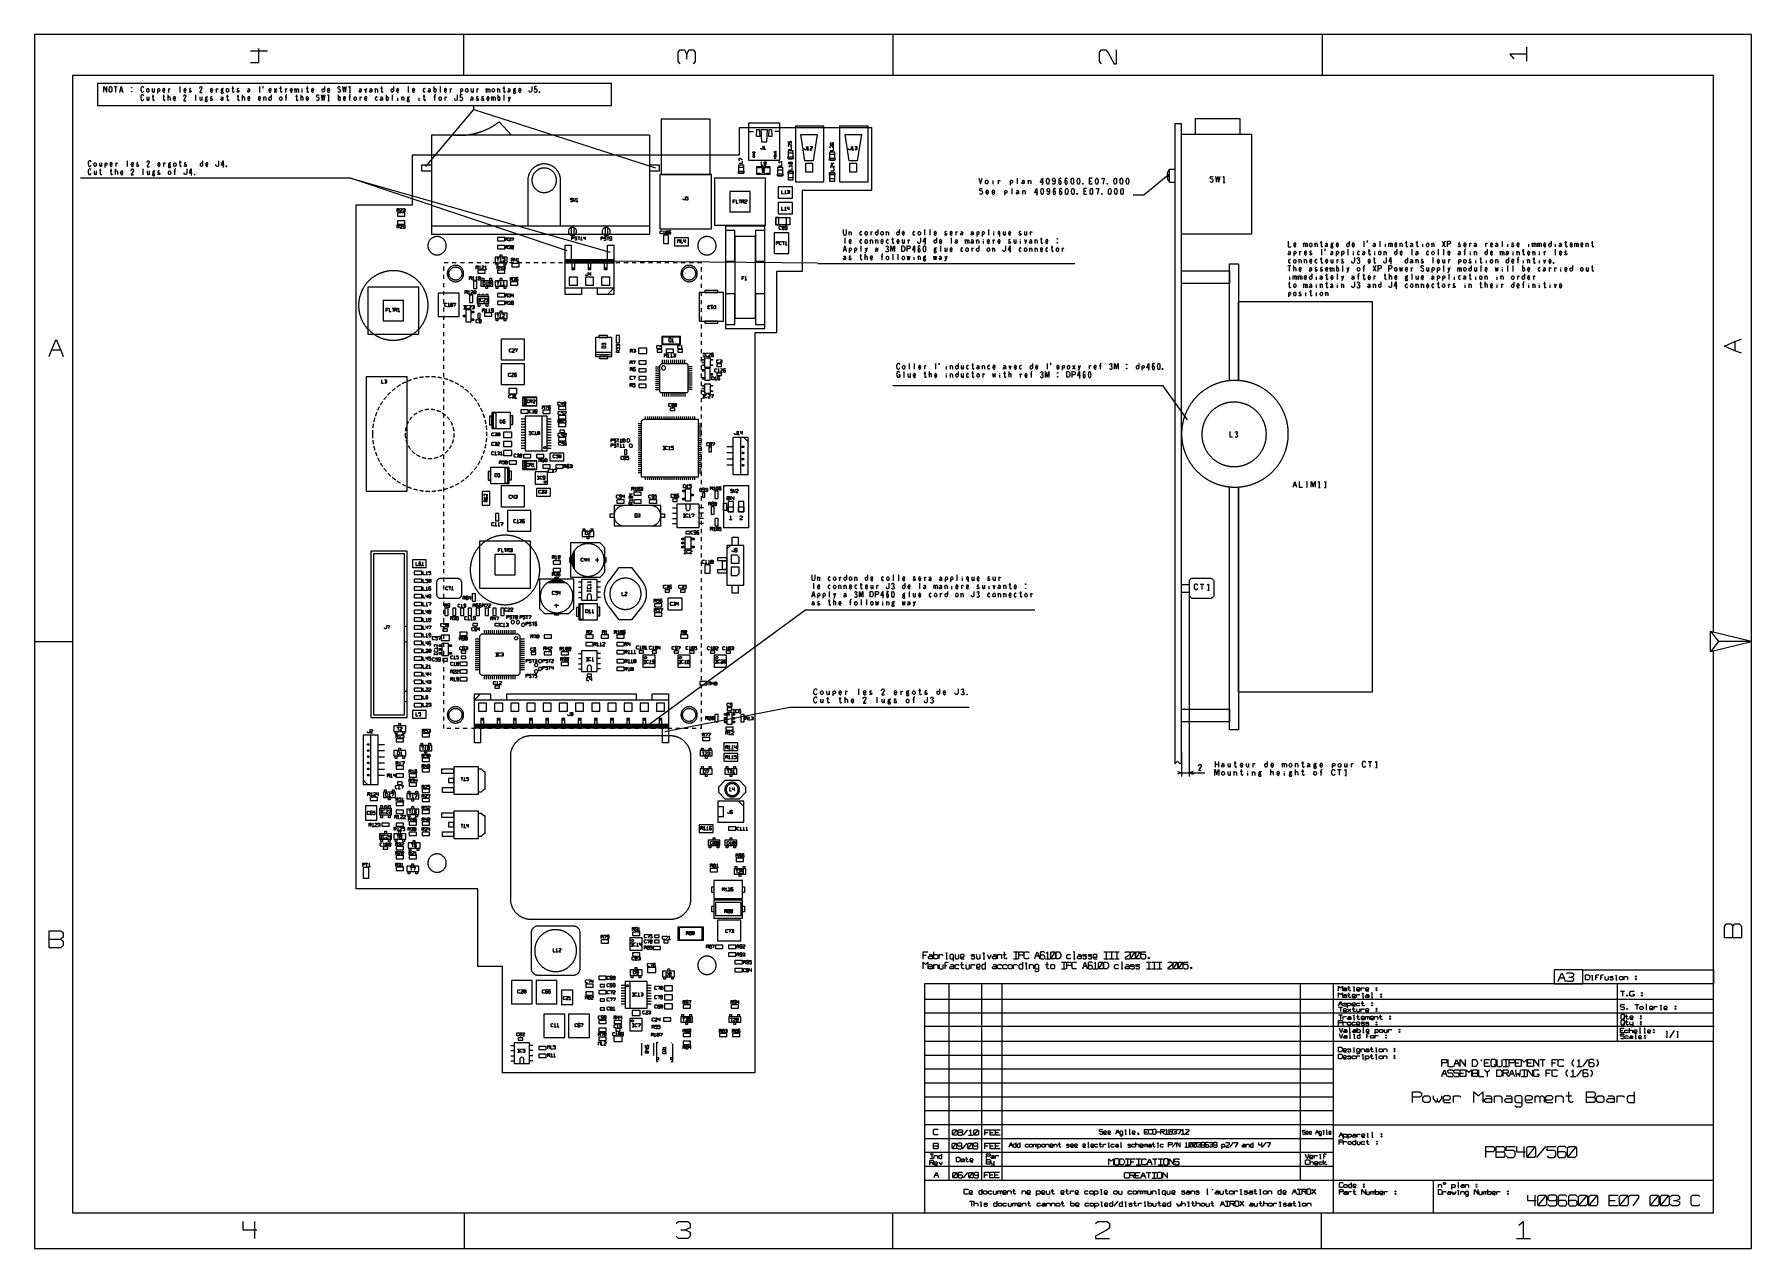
# Model space of a CAD drawing. Extents: x -228 to 961, y -124 to 716.
import ezdxf

# ---------------------------------------------------------------- set-up
doc = ezdxf.new("R2010")
doc.units = 0
doc.layers.add('1', color=1, linetype='CONTINUOUS')

msp = doc.modelspace()

# ---------------------------------------------------------------- linework, layer by layer
at = {"layer": '1'}
for p, q in [((960.5, 715.8), (-227.75, 715.8)), ((-227.75, 715.8), (-227.75, -124.5)), ((69.3, 715.8), (69.3, 687.53)), ((366.37, 715.8), (366.37, 687.53)), ((663.47, 715.8), (663.47, 687.53)), ((960.5, -124.5), (960.5, 715.8)), ((-78.25, 704.34), (-66.48, 704.34)), ((-72.38, 696.27), (-72.38, 705.97)), ((217.75, 703.42), (219.22, 705.04)), ((217.75, 696.94), (217.75, 703.42)), ((219.22, 705.04), (222.17, 705.04)), ((222.17, 705.04), (223.65, 701.79)), ((223.65, 701.79), (225.12, 705.04)), ((223.65, 698.57), (223.65, 701.79)), ((225.12, 705.04), (228.07, 705.04)), ((228.07, 705.04), (229.55, 703.42)), ((229.55, 703.42), (229.55, 696.94)), ((509.2, 703.42), (510.67, 705.02)), ((509.2, 696.94), (509.2, 703.42)), ((510.67, 705.02), (513.62, 705.02)), ((513.62, 705.02), (515.1, 703.42)), ((515.1, 703.42), (519.52, 695.34)), ((521, 695.34), (521, 705.02)), ((804.92, 702.04), (793.15, 702.04)), ((793.15, 702.04), (796.1, 698.82)), ((804.92, 697.19), (804.92, 706.89)), ((-78.25, 696.27), (-72.38, 696.27)), ((219.22, 695.34), (217.75, 696.94)), ((229.55, 696.94), (228.07, 695.34)), ((510.67, 695.34), (509.2, 696.94)), ((519.52, 695.34), (521, 695.34)), ((934.1, 687.29), (-201.33, 687.29)), ((-201.33, 687.29), (-201.33, -99.61)), ((171.58, 681.8), (-184.15, 681.8)), ((-184.15, 681.8), (-184.15, 666.52)), ((-179.65, 675.75), (-179.65, 679.63)), ((-179.65, 679.63), (-179.52, 679.63)), ((-179.52, 679.63), (-177.7, 675.75)), ((-177.65, 675.75), (-177.65, 679.63)), ((-176.07, 678.05), (-175.85, 679.1)), ((-176.07, 677.33), (-176.07, 678.05)), ((-175.85, 679.1), (-175.4, 679.63)), ((-175.4, 679.63), (-174.77, 679.63)), ((-174.77, 679.63), (-174.42, 679.28)), ((-174.42, 679.28), (-174.2, 678.93)), ((-174.2, 678.93), (-174.02, 678.05)), ((-174.02, 678.05), (-174.02, 677.33)), ((-172.52, 679.63), (-170.35, 679.63)), ((-171.5, 679.63), (-171.5, 675.75)), ((-168.62, 675.65), (-167.65, 679.63)), ((-167.65, 679.63), (-166.6, 675.65)), ((-160.52, 679.1), (-160.27, 679.1)), ((-160.52, 678.68), (-160.52, 679.1)), ((-160.52, 679.1), (-160.27, 678.68)), ((-160.27, 679.1), (-160.52, 678.68)), ((-160.27, 678.68), (-160.52, 678.68)), ((-160.27, 679.1), (-160.27, 678.68)), ((-154.02, 678.58), (-154.12, 678.05)), ((-154.12, 678.05), (-154.12, 677.25)), ((-153.8, 679.1), (-154.02, 678.58)), ((-153.32, 679.55), (-153.8, 679.1)), ((-152.92, 679.63), (-153.32, 679.55)), ((-152.47, 679.55), (-152.92, 679.63)), ((-152.12, 679.1), (-152.47, 679.55)), ((-151.95, 678.75), (-152.12, 679.1)), ((-150, 677.33), (-149.87, 677.78)), ((-149.87, 677.78), (-149.65, 678.13)), ((-149.65, 678.13), (-149.42, 678.3)), ((-149.42, 678.3), (-149.02, 678.3)), ((-149.02, 678.3), (-148.8, 678.13)), ((-148.8, 678.13), (-148.55, 677.78)), ((-148.55, 677.78), (-148.45, 677.33)), ((-146.32, 678.3), (-146.32, 676.63)), ((-144.87, 678.3), (-144.87, 675.65)), ((-142.35, 677.78), (-142.12, 678.12)), ((-142.35, 674.95), (-142.35, 677.78)), ((-142.12, 678.12), (-141.9, 678.3)), ((-141.9, 678.3), (-141.55, 678.3)), ((-141.55, 678.3), (-141.32, 678.12)), ((-141.32, 678.12), (-141.1, 677.78)), ((-141.1, 677.78), (-140.92, 677.33)), ((-138.85, 677.77), (-138.95, 677.32)), ((-138.62, 678.12), (-138.85, 677.77)), ((-138.22, 678.3), (-138.62, 678.12)), ((-137.97, 678.3), (-138.22, 678.3)), ((-137.75, 678.12), (-137.97, 678.3)), ((-137.52, 677.77), (-137.75, 678.12)), ((-137.4, 677.42), (-137.52, 677.77)), ((-137.4, 677.08), (-137.4, 677.42)), ((-135, 678.3), (-134.95, 677.77)), ((-134.95, 677.42), (-134.52, 678.05)), ((-134.95, 677.77), (-134.95, 675.65)), ((-134.52, 678.05), (-134.3, 678.12)), ((-134.3, 678.12), (-134.07, 678.12)), ((-134.07, 678.12), (-133.72, 677.78)), ((-127.17, 679.62), (-127.17, 675.65)), ((-124.12, 677.77), (-124.25, 677.32)), ((-123.9, 678.12), (-124.12, 677.77)), ((-123.5, 678.3), (-123.9, 678.12)), ((-123.27, 678.3), (-123.5, 678.3)), ((-123.05, 678.12), (-123.27, 678.3)), ((-122.82, 677.77), (-123.05, 678.12)), ((-122.7, 677.42), (-122.82, 677.77)), ((-122.7, 677.08), (-122.7, 677.42)), ((-120.27, 678.12), (-120.45, 677.77)), ((-120.45, 677.77), (-120.45, 677.32)), ((-120.05, 678.3), (-120.27, 678.12)), ((-119.6, 678.3), (-120.05, 678.3)), ((-119.37, 677.95), (-119.6, 678.3)), ((-113.32, 678.75), (-113.1, 679.27)), ((-113.32, 678.4), (-113.32, 678.75)), ((-111.77, 678.4), (-113.22, 675.82)), ((-113.1, 679.27), (-112.7, 679.62)), ((-112.7, 679.62), (-112.35, 679.62)), ((-112.35, 679.62), (-112, 679.55)), ((-112, 679.55), (-111.77, 678.92)), ((-111.77, 678.92), (-111.77, 678.4)), ((-105.75, 677.77), (-105.85, 677.32)), ((-105.52, 678.12), (-105.75, 677.77)), ((-105.12, 678.3), (-105.52, 678.12)), ((-104.87, 678.3), (-105.12, 678.3)), ((-104.65, 678.12), (-104.87, 678.3)), ((-104.42, 677.77), (-104.65, 678.12)), ((-104.3, 677.42), (-104.42, 677.77)), ((-104.3, 677.07), (-104.3, 677.42)), ((-101.9, 678.3), (-101.85, 677.77)), ((-101.85, 677.42), (-101.42, 678.05)), ((-101.85, 677.77), (-101.85, 675.65)), ((-101.42, 678.05), (-101.2, 678.12)), ((-101.2, 678.12), (-100.97, 678.12)), ((-100.97, 678.12), (-100.62, 677.77)), ((-98.22, 677.77), (-98.4, 677.52)), ((-98.4, 677.52), (-98.4, 676.9)), ((-97.97, 678.05), (-98.22, 677.77)), ((-97.52, 678.05), (-97.97, 678.05)), ((-97.17, 678.3), (-97.52, 678.05)), ((-97.4, 677.77), (-97.52, 678.05)), ((-97.3, 677.52), (-97.4, 677.77)), ((-97.3, 677.07), (-97.3, 677.52)), ((-96.77, 678.22), (-97.17, 678.3)), ((-94.82, 677.32), (-94.7, 677.77)), ((-94.7, 677.77), (-94.47, 678.12)), ((-94.47, 678.12), (-94.25, 678.3)), ((-94.25, 678.3), (-93.85, 678.3)), ((-93.85, 678.3), (-93.62, 678.12)), ((-93.62, 678.12), (-93.4, 677.77)), ((-93.4, 677.77), (-93.27, 677.32)), ((-91.15, 678.67), (-89.82, 678.67)), ((-90.57, 679.62), (-90.57, 676.37)), ((-87.17, 678.12), (-87.35, 677.77)), ((-87.35, 677.77), (-87.35, 677.32)), ((-86.95, 678.3), (-87.17, 678.12)), ((-86.5, 678.3), (-86.95, 678.3)), ((-86.27, 677.95), (-86.5, 678.3)), ((-80.12, 677.77), (-79.82, 678.12)), ((-79.82, 678.12), (-79.55, 678.3)), ((-79.55, 678.3), (-79.12, 678.12)), ((-79.12, 678.12), (-78.9, 677.77)), ((-78.9, 677.77), (-78.9, 677.32)), ((-72, 679.62), (-72, 675.65)), ((-69.42, 679.82), (-69.65, 679.45)), ((-69.42, 679.82), (-69.65, 679.82)), ((-69.65, 679.82), (-69.65, 679.45)), ((-69.42, 679.45), (-69.65, 679.82)), ((-69.65, 679.45), (-69.42, 679.45)), ((-69.65, 678.67), (-69.42, 679.1)), ((-69.42, 679.1), (-69.42, 679.82)), ((-65.27, 677.77), (-65.4, 677.32)), ((-65.05, 678.12), (-65.27, 677.77)), ((-64.65, 678.3), (-65.05, 678.12)), ((-64.42, 678.3), (-64.65, 678.3)), ((-64.2, 678.12), (-64.42, 678.3)), ((-63.97, 677.77), (-64.2, 678.12)), ((-63.85, 677.42), (-63.97, 677.77)), ((-63.85, 677.07), (-63.85, 677.42)), ((-61.85, 678.3), (-60.3, 675.65)), ((-60.3, 678.3), (-61.85, 675.65)), ((-58.05, 678.67), (-56.72, 678.67)), ((-57.47, 679.62), (-57.47, 676.37)), ((-54.07, 678.3), (-54.02, 677.77)), ((-54.02, 677.42), (-53.62, 678.05)), ((-54.02, 677.77), (-54.02, 675.65)), ((-53.62, 678.05), (-53.4, 678.12)), ((-53.4, 678.12), (-53.15, 678.12)), ((-53.15, 678.12), (-52.82, 677.77)), ((-50.57, 677.77), (-50.7, 677.32)), ((-50.35, 678.12), (-50.57, 677.77)), ((-49.95, 678.3), (-50.35, 678.12)), ((-49.72, 678.3), (-49.95, 678.3)), ((-49.47, 678.12), (-49.72, 678.3)), ((-49.25, 677.77), (-49.47, 678.12)), ((-49.15, 677.42), (-49.25, 677.77)), ((-49.15, 677.07), (-49.15, 677.42)), ((-47.7, 678.3), (-47.57, 678.05)), ((-47.57, 678.05), (-47.57, 675.65)), ((-47.57, 677.42), (-47.47, 677.77)), ((-47.47, 677.77), (-47.12, 678.12)), ((-47.12, 678.12), (-46.72, 678.12)), ((-46.72, 678.12), (-46.5, 678.05)), ((-46.5, 678.05), (-46.27, 677.7)), ((-46.27, 677.7), (-46.02, 678.05)), ((-46.27, 677.7), (-46.27, 675.65)), ((-46.02, 678.05), (-45.8, 678.12)), ((-45.8, 678.12), (-45.45, 678.12)), ((-45.45, 678.12), (-45.22, 678.05)), ((-45.22, 678.05), (-45.05, 677.7)), ((-45.05, 677.7), (-45.05, 675.65)), ((-42.57, 678.3), (-42.57, 678.12)), ((-42.57, 677.52), (-42.57, 675.57)), ((-39.65, 678.67), (-38.32, 678.67)), ((-39.07, 679.62), (-39.07, 676.37)), ((-35.87, 677.77), (-35.97, 677.32)), ((-35.62, 678.12), (-35.87, 677.77)), ((-35.22, 678.3), (-35.62, 678.12)), ((-35, 678.3), (-35.22, 678.3)), ((-34.77, 678.12), (-35, 678.3)), ((-34.55, 677.77), (-34.77, 678.12)), ((-34.42, 677.42), (-34.55, 677.77)), ((-34.42, 677.07), (-34.42, 677.42)), ((-28.62, 677.15), (-28.5, 677.77)), ((-28.5, 677.77), (-28.1, 678.12)), ((-28.1, 678.12), (-27.75, 678.12)), ((-27.75, 678.12), (-27.42, 677.95)), ((-27.42, 677.95), (-27.07, 677.6)), ((-27.07, 679.62), (-27.07, 676.45)), ((-24.82, 677.77), (-24.95, 677.32)), ((-24.6, 678.12), (-24.82, 677.77)), ((-24.2, 678.3), (-24.6, 678.12)), ((-23.97, 678.3), (-24.2, 678.3)), ((-23.72, 678.12), (-23.97, 678.3)), ((-23.5, 677.77), (-23.72, 678.12)), ((-23.4, 677.42), (-23.5, 677.77)), ((-23.4, 677.07), (-23.4, 677.42)), ((-17.7, 678.75), (-17.6, 679.27)), ((-17.6, 678.22), (-17.7, 678.75)), ((-17.6, 679.27), (-17.25, 679.62)), ((-17.25, 678.05), (-17.6, 678.22)), ((-17.25, 679.62), (-16.6, 679.62)), ((-16.27, 677.7), (-17.25, 678.05)), ((-16.6, 679.62), (-16.37, 679.55)), ((-16.37, 679.55), (-16.27, 679.1)), ((-16.02, 677.25), (-16.27, 677.7)), ((-14.6, 679.62), (-13.9, 675.75)), ((-13.9, 675.75), (-13.17, 679.55)), ((-13.17, 679.55), (-12.47, 675.75)), ((-12.47, 675.75), (-11.72, 679.62)), ((-10.12, 679.1), (-9.65, 679.62)), ((-9.65, 679.62), (-9.47, 679.62)), ((-9.47, 679.62), (-9.47, 675.47)), ((-2.87, 677.77), (-2.6, 678.12)), ((-2.6, 678.12), (-2.3, 678.3)), ((-2.3, 678.3), (-1.9, 678.12)), ((-1.9, 678.12), (-1.67, 677.77)), ((-1.67, 677.77), (-1.67, 677.32)), ((0.8, 678.3), (1.55, 675.65)), ((1.55, 675.65), (2.35, 678.3)), ((4.48, 677.77), (4.78, 678.12)), ((4.78, 678.12), (5.05, 678.3)), ((5.05, 678.3), (5.45, 678.12)), ((5.45, 678.12), (5.68, 677.77)), ((5.68, 677.77), (5.68, 677.32)), ((7.93, 678.3), (8.05, 678.05)), ((8.05, 678.05), (8.05, 675.65)), ((8.05, 677.32), (8.15, 677.7)), ((8.15, 677.7), (8.45, 678.05)), ((8.45, 678.05), (8.73, 678.12)), ((8.73, 678.12), (9.13, 678.12)), ((9.13, 678.12), (9.38, 678.05)), ((9.38, 678.05), (9.6, 677.42)), ((9.6, 677.42), (9.6, 675.65)), ((11.83, 678.67), (13.15, 678.67)), ((12.4, 679.62), (12.4, 676.37)), ((19.2, 677.15), (19.3, 677.77)), ((19.3, 677.77), (19.7, 678.12)), ((19.7, 678.12), (20.05, 678.12)), ((20.05, 678.12), (20.4, 677.95)), ((20.4, 677.95), (20.75, 677.6)), ((20.75, 679.62), (20.75, 676.45)), ((22.98, 677.77), (22.88, 677.32)), ((23.23, 678.12), (22.98, 677.77)), ((23.63, 678.3), (23.23, 678.12)), ((23.85, 678.3), (23.63, 678.3)), ((24.08, 678.12), (23.85, 678.3)), ((24.3, 677.77), (24.08, 678.12)), ((24.43, 677.42), (24.3, 677.77)), ((24.43, 677.07), (24.43, 677.42)), ((30.98, 679.62), (30.98, 675.65)), ((34.03, 677.77), (33.9, 677.32)), ((34.25, 678.12), (34.03, 677.77)), ((34.65, 678.3), (34.25, 678.12)), ((34.88, 678.3), (34.65, 678.3)), ((35.1, 678.12), (34.88, 678.3)), ((35.35, 677.77), (35.1, 678.12)), ((35.45, 677.42), (35.35, 677.77)), ((35.45, 677.07), (35.45, 677.42)), ((41.55, 677.95), (41.25, 677.25)), ((41.83, 678.3), (41.55, 677.95)), ((42.23, 678.3), (41.83, 678.3)), ((42.48, 678.12), (42.23, 678.3)), ((42.58, 677.77), (42.48, 678.12)), ((44.95, 677.77), (45.23, 678.12)), ((45.23, 678.12), (45.53, 678.3)), ((45.53, 678.3), (45.93, 678.12)), ((45.93, 678.12), (46.15, 677.77)), ((46.15, 677.77), (46.15, 677.32)), ((48.73, 679.62), (48.73, 676.45)), ((49.13, 677.95), (48.73, 677.32)), ((49.48, 678.12), (49.13, 677.95)), ((49.83, 678.12), (49.48, 678.12)), ((50.18, 677.77), (49.83, 678.12)), ((50.35, 677.15), (50.18, 677.77)), ((53.05, 679.62), (53.05, 675.65)), ((56.08, 677.77), (55.98, 677.32)), ((56.33, 678.12), (56.08, 677.77)), ((56.73, 678.3), (56.33, 678.12)), ((56.95, 678.3), (56.73, 678.3)), ((57.18, 678.12), (56.95, 678.3)), ((57.4, 677.77), (57.18, 678.12)), ((57.53, 677.42), (57.4, 677.77)), ((57.53, 677.07), (57.53, 677.42)), ((59.93, 678.3), (60, 677.77)), ((60, 677.42), (60.4, 678.05)), ((60, 677.77), (60, 675.65)), ((60.4, 678.05), (60.63, 678.12)), ((60.63, 678.12), (60.85, 678.12)), ((60.85, 678.12), (61.2, 677.77)), ((67.3, 677.77), (67.53, 678.12)), ((67.3, 674.95), (67.3, 677.77)), ((67.53, 678.12), (67.75, 678.3)), ((67.75, 678.3), (68.1, 678.3)), ((68.1, 678.3), (68.33, 678.12)), ((68.33, 678.12), (68.55, 677.77)), ((68.55, 677.77), (68.73, 677.32)), ((70.68, 677.32), (70.8, 677.77)), ((70.8, 677.77), (71.03, 678.12)), ((71.03, 678.12), (71.25, 678.3)), ((71.25, 678.3), (71.65, 678.3)), ((71.65, 678.3), (71.9, 678.12)), ((71.9, 678.12), (72.13, 677.77)), ((72.13, 677.77), (72.23, 677.32)), ((74.35, 678.3), (74.35, 676.62)), ((75.8, 678.3), (75.8, 675.65)), ((78.33, 678.3), (78.38, 677.77)), ((78.38, 677.42), (78.78, 678.05)), ((78.38, 677.77), (78.38, 675.65)), ((78.78, 678.05), (79.03, 678.12)), ((79.03, 678.12), (79.25, 678.12)), ((79.25, 678.12), (79.6, 677.77)), ((84.7, 678.3), (84.83, 678.05)), ((84.83, 678.05), (84.83, 675.65)), ((84.83, 677.42), (84.93, 677.77)), ((84.93, 677.77), (85.28, 678.12)), ((85.28, 678.12), (85.68, 678.12)), ((85.68, 678.12), (85.93, 678.05)), ((85.93, 678.05), (86.15, 677.7)), ((86.15, 677.7), (86.38, 678.05)), ((86.15, 677.7), (86.15, 675.65)), ((86.38, 678.05), (86.6, 678.12)), ((86.6, 678.12), (86.95, 678.12)), ((86.95, 678.12), (87.18, 678.05)), ((87.18, 678.05), (87.35, 677.7)), ((87.35, 677.7), (87.35, 675.65)), ((89.08, 677.32), (89.2, 677.77)), ((89.2, 677.77), (89.43, 678.12)), ((89.43, 678.12), (89.65, 678.3)), ((89.65, 678.3), (90.05, 678.3)), ((90.05, 678.3), (90.28, 678.12)), ((90.28, 678.12), (90.5, 677.77)), ((90.5, 677.77), (90.63, 677.32)), ((92.53, 678.3), (92.63, 678.05)), ((92.63, 678.05), (92.63, 675.65)), ((92.63, 677.32), (92.75, 677.7)), ((92.75, 677.7), (93.05, 678.05)), ((93.05, 678.05), (93.33, 678.12)), ((93.33, 678.12), (93.73, 678.12)), ((93.73, 678.12), (93.95, 678.05)), ((93.95, 678.05), (94.2, 677.42)), ((94.2, 677.42), (94.2, 675.65)), ((96.43, 678.67), (97.75, 678.67)), ((97, 679.62), (97, 676.37)), ((100.1, 677.77), (100.4, 678.12)), ((100.4, 678.12), (100.68, 678.3)), ((100.68, 678.3), (101.08, 678.12)), ((101.08, 678.12), (101.33, 677.77)), ((101.33, 677.77), (101.33, 677.32)), ((104.08, 677.77), (103.9, 677.52)), ((103.9, 677.52), (103.9, 676.9)), ((104.3, 678.05), (104.08, 677.77)), ((104.78, 678.05), (104.3, 678.05)), ((105.1, 678.3), (104.78, 678.05)), ((104.88, 677.77), (104.78, 678.05)), ((105, 677.52), (104.88, 677.77)), ((105, 677.07), (105, 677.52)), ((105.5, 678.22), (105.1, 678.3)), ((107.58, 677.77), (107.48, 677.32)), ((107.8, 678.12), (107.58, 677.77)), ((108.2, 678.3), (107.8, 678.12)), ((108.45, 678.3), (108.2, 678.3)), ((108.68, 678.12), (108.45, 678.3)), ((108.9, 677.77), (108.68, 678.12)), ((109.03, 677.42), (108.9, 677.77)), ((109.03, 677.07), (109.03, 677.42)), ((116.38, 679.62), (116.38, 676.9)), ((118.5, 679.62), (118.38, 679.55)), ((118.38, 679.55), (118.38, 677.7)), ((118.38, 677.7), (118.63, 677.7)), ((119.83, 679.62), (118.5, 679.62)), ((118.63, 677.7), (119.03, 678.05)), ((119.03, 678.05), (119.48, 678.05)), ((119.48, 678.05), (119.7, 677.77)), ((119.7, 677.77), (119.93, 677.07)), ((171.58, 666.52), (171.58, 681.8)), ((934.1, 302.12), (934.1, 687.29)), ((-184.15, 666.52), (171.58, 666.52)), ((-177.7, 675.75), (-177.65, 675.75)), ((-175.97, 676.63), (-176.07, 677.33)), ((-175.75, 676.1), (-175.97, 676.63)), ((-175.22, 675.75), (-175.75, 676.1)), ((-174.77, 675.75), (-175.22, 675.75)), ((-174.3, 676.1), (-174.77, 675.75)), ((-174.2, 676.45), (-174.3, 676.1)), ((-174.02, 677.33), (-174.2, 676.45)), ((-168.27, 676.98), (-166.95, 676.98)), ((-160.52, 676.28), (-160.27, 676.28)), ((-160.52, 675.93), (-160.52, 676.28)), ((-160.52, 676.28), (-160.27, 675.93)), ((-160.27, 676.28), (-160.52, 675.93)), ((-160.27, 675.93), (-160.52, 675.93)), ((-160.27, 676.28), (-160.27, 675.93)), ((-154.12, 677.25), (-153.9, 676.45)), ((-154.02, 672.92), (-154.12, 672.37)), ((-154.12, 672.37), (-154.12, 671.6)), ((-154.12, 671.6), (-153.9, 670.8)), ((-153.8, 673.45), (-154.02, 672.92)), ((-153.9, 676.45), (-153.55, 675.93)), ((-153.9, 670.8), (-153.55, 670.27)), ((-153.32, 673.9), (-153.8, 673.45)), ((-153.55, 675.93), (-153.15, 675.75)), ((-153.55, 670.27), (-153.15, 670.07)), ((-152.92, 673.97), (-153.32, 673.9)), ((-153.15, 675.75), (-152.7, 675.75)), ((-153.15, 670.07), (-152.7, 670.07)), ((-152.47, 673.9), (-152.92, 673.97)), ((-152.7, 675.75), (-152.35, 675.93)), ((-152.7, 670.07), (-152.35, 670.27)), ((-152.12, 673.45), (-152.47, 673.9)), ((-152.35, 675.93), (-152.12, 676.28)), ((-152.35, 670.27), (-152.12, 670.62)), ((-152.12, 676.28), (-151.95, 676.63)), ((-151.95, 673.1), (-152.12, 673.45)), ((-152.12, 670.62), (-151.95, 670.97)), ((-150, 676.55), (-150, 677.33)), ((-149.87, 676.2), (-150, 676.55)), ((-150, 672.65), (-150, 670.97)), ((-150, 670.97), (-149.87, 670.52)), ((-149.47, 675.75), (-149.87, 676.2)), ((-149.87, 670.52), (-149.47, 670.17)), ((-148.9, 675.75), (-149.47, 675.75)), ((-149.47, 670.17), (-149.12, 670.17)), ((-149.12, 670.17), (-148.9, 670.35)), ((-148.55, 676.2), (-148.9, 675.75)), ((-148.9, 670.35), (-148.55, 670.87)), ((-148.45, 676.55), (-148.55, 676.2)), ((-148.55, 672.65), (-148.55, 670)), ((-148.45, 677.33), (-148.45, 676.55)), ((-146.32, 676.63), (-146.2, 676.2)), ((-146.32, 673), (-145, 673)), ((-146.2, 676.2), (-145.8, 675.83)), ((-145.8, 675.83), (-145.45, 675.83)), ((-145.75, 673.97), (-145.75, 670.7)), ((-145.75, 670.7), (-145.57, 670.27)), ((-145.57, 670.27), (-145.35, 670.07)), ((-145.45, 675.83), (-145.22, 676)), ((-145.35, 670.07), (-145, 670.07)), ((-145.22, 676), (-144.87, 676.55)), ((-145, 670.07), (-144.77, 670.27)), ((-144.77, 670.27), (-144.6, 670.7)), ((-142.12, 676.45), (-142.35, 676.98)), ((-141.9, 676.28), (-142.12, 676.45)), ((-141.55, 676.28), (-141.9, 676.28)), ((-141.32, 676.45), (-141.55, 676.28)), ((-141.1, 676.8), (-141.32, 676.45)), ((-140.92, 677.33), (-141.1, 676.8)), ((-138.95, 677.32), (-138.95, 676.72)), ((-138.95, 677.08), (-137.4, 677.08)), ((-138.95, 676.72), (-138.85, 676.27)), ((-138.95, 673), (-137.65, 673)), ((-138.85, 676.27), (-138.62, 675.92)), ((-138.62, 675.92), (-138.22, 675.65)), ((-138.4, 673.97), (-138.4, 670.7)), ((-138.4, 670.7), (-138.22, 670.27)), ((-138.22, 675.65), (-137.97, 675.65)), ((-138.22, 670.27), (-137.97, 670.07)), ((-137.97, 675.65), (-137.75, 675.92)), ((-137.97, 670.07), (-137.65, 670.07)), ((-137.75, 675.92), (-137.4, 676.27)), ((-137.65, 670.07), (-137.4, 670.27)), ((-137.4, 670.27), (-137.25, 670.7)), ((-135.4, 673.97), (-135.4, 670.07)), ((-135.4, 671.67), (-135, 672.37)), ((-135, 672.37), (-134.7, 672.75)), ((-134.7, 672.75), (-134.3, 672.75)), ((-134.3, 672.75), (-133.97, 672.37)), ((-133.97, 672.37), (-133.85, 671.6)), ((-133.85, 671.6), (-133.85, 670.07)), ((-131.5, 672.12), (-131.6, 671.67)), ((-131.6, 671.67), (-131.6, 671.05)), ((-131.6, 671.42), (-130.05, 671.42)), ((-131.6, 671.05), (-131.5, 670.62)), ((-131.25, 672.47), (-131.5, 672.12)), ((-131.5, 670.62), (-131.25, 670.27)), ((-130.85, 672.65), (-131.25, 672.47)), ((-131.25, 670.27), (-130.85, 670)), ((-130.62, 672.65), (-130.85, 672.65)), ((-130.85, 670), (-130.62, 670)), ((-130.4, 672.47), (-130.62, 672.65)), ((-130.62, 670), (-130.4, 670.27)), ((-130.17, 672.12), (-130.4, 672.47)), ((-130.4, 670.27), (-130.05, 670.62)), ((-130.05, 671.77), (-130.17, 672.12)), ((-130.05, 671.42), (-130.05, 671.77)), ((-124.37, 673.1), (-124.12, 673.62)), ((-124.37, 672.75), (-124.37, 673.1)), ((-124.25, 677.32), (-124.25, 676.72)), ((-124.25, 677.08), (-122.7, 677.08)), ((-124.25, 676.72), (-124.12, 676.27)), ((-122.82, 672.75), (-124.25, 670.17)), ((-124.25, 670.17), (-124.25, 669.82)), ((-124.25, 669.82), (-122.92, 669.82)), ((-124.12, 676.27), (-123.9, 675.92)), ((-124.12, 673.62), (-123.72, 673.97)), ((-123.9, 675.92), (-123.5, 675.65)), ((-123.72, 673.97), (-123.4, 673.97)), ((-123.5, 675.65), (-123.27, 675.65)), ((-123.4, 673.97), (-123.05, 673.9)), ((-123.27, 675.65), (-123.05, 675.92)), ((-123.05, 675.92), (-122.7, 676.27)), ((-123.05, 673.9), (-122.82, 673.27)), ((-122.92, 669.82), (-122.7, 670.17)), ((-122.82, 673.27), (-122.82, 672.75)), ((-120.45, 675.92), (-120.57, 676.27)), ((-120.45, 677.32), (-120.27, 677.25)), ((-120.22, 675.75), (-120.45, 675.92)), ((-120.27, 677.25), (-120.05, 676.97)), ((-119.6, 675.75), (-120.22, 675.75)), ((-120.05, 676.97), (-119.6, 676.97)), ((-119.6, 676.97), (-119.37, 676.9)), ((-119.37, 675.92), (-119.6, 675.75)), ((-119.37, 676.9), (-119.25, 676.45)), ((-119.25, 676.1), (-119.37, 675.92)), ((-119.25, 676.45), (-119.25, 676.1)), ((-116.15, 673.97), (-116.15, 670)), ((-113.22, 675.82), (-113.22, 675.47)), ((-113.22, 675.47), (-111.9, 675.47)), ((-113.22, 672.65), (-113.22, 670.97)), ((-113.22, 670.97), (-113.1, 670.52)), ((-113.1, 670.52), (-112.7, 670.17)), ((-112.7, 670.17), (-112.35, 670.17)), ((-112.35, 670.17), (-112.12, 670.35)), ((-112.12, 670.35), (-111.77, 670.87)), ((-111.9, 675.47), (-111.67, 675.82)), ((-111.77, 672.65), (-111.77, 670)), ((-109.2, 671.15), (-109.55, 670.62)), ((-109.55, 670.62), (-109.25, 670.35)), ((-109.25, 670.35), (-109.55, 670)), ((-109.55, 670), (-109.55, 669.65)), ((-109.55, 669.65), (-109.25, 669.37)), ((-109.25, 672.12), (-109.42, 671.85)), ((-109.42, 671.85), (-109.42, 671.22)), ((-109.42, 671.22), (-109.2, 671.15)), ((-109.02, 672.37), (-109.25, 672.12)), ((-108.45, 670.35), (-109.25, 670.35)), ((-109.25, 669.37), (-108.8, 669.3)), ((-109.2, 671.15), (-108.55, 671.15)), ((-108.55, 672.37), (-109.02, 672.37)), ((-108.8, 669.3), (-108.32, 669.37)), ((-108.22, 672.65), (-108.55, 672.37)), ((-108.45, 672.12), (-108.55, 672.37)), ((-108.55, 671.15), (-108.32, 671.42)), ((-108.32, 671.85), (-108.45, 672.12)), ((-108.1, 670.17), (-108.45, 670.35)), ((-108.32, 671.42), (-108.32, 671.85)), ((-108.32, 669.37), (-108.1, 669.55)), ((-107.82, 672.57), (-108.22, 672.65)), ((-107.97, 669.9), (-108.1, 670.17)), ((-108.1, 669.55), (-107.97, 669.9)), ((-105.85, 677.32), (-105.85, 676.72)), ((-105.85, 677.07), (-104.3, 677.07)), ((-105.85, 676.72), (-105.75, 676.27)), ((-105.75, 670.27), (-105.85, 670.62)), ((-105.75, 676.27), (-105.52, 675.92)), ((-105.57, 672.47), (-105.75, 672.12)), ((-105.75, 672.12), (-105.75, 671.67)), ((-105.75, 671.67), (-105.57, 671.6)), ((-105.52, 670.07), (-105.75, 670.27)), ((-105.35, 672.65), (-105.57, 672.47)), ((-105.57, 671.6), (-105.35, 671.32)), ((-105.52, 675.92), (-105.12, 675.65)), ((-104.87, 670.07), (-105.52, 670.07)), ((-104.87, 672.65), (-105.35, 672.65)), ((-105.35, 671.32), (-104.87, 671.32)), ((-105.12, 675.65), (-104.87, 675.65)), ((-104.87, 675.65), (-104.65, 675.92)), ((-104.65, 672.3), (-104.87, 672.65)), ((-104.87, 671.32), (-104.65, 671.22)), ((-104.65, 670.27), (-104.87, 670.07)), ((-104.65, 675.92), (-104.3, 676.27)), ((-104.65, 671.22), (-104.55, 670.8)), ((-104.55, 670.45), (-104.65, 670.27)), ((-104.55, 670.8), (-104.55, 670.45)), ((-98.62, 670.87), (-98.4, 671.22)), ((-98.62, 670.62), (-98.62, 670.87)), ((-98.5, 670.27), (-98.62, 670.62)), ((-98.15, 676.8), (-98.5, 676.27)), ((-98.5, 676.27), (-98.22, 676)), ((-98.22, 676), (-98.5, 675.65)), ((-98.5, 675.65), (-98.5, 675.3)), ((-98.5, 675.3), (-98.22, 675.05)), ((-98.5, 672.12), (-98.22, 672.47)), ((-98.15, 670), (-98.5, 670.27)), ((-98.4, 676.9), (-98.15, 676.8)), ((-98.4, 671.22), (-97.97, 671.42)), ((-97.4, 676), (-98.22, 676)), ((-98.22, 675.05), (-97.75, 674.95)), ((-98.22, 672.47), (-97.92, 672.65)), ((-98.15, 676.8), (-97.52, 676.8)), ((-97.75, 670.27), (-98.15, 670)), ((-97.97, 671.42), (-97.3, 671.67)), ((-97.92, 672.65), (-97.52, 672.47)), ((-97.75, 674.95), (-97.3, 675.05)), ((-97.3, 670.62), (-97.75, 670.27)), ((-97.52, 676.8), (-97.3, 677.07)), ((-97.52, 672.47), (-97.3, 672.12)), ((-97.07, 675.82), (-97.4, 676)), ((-97.3, 675.05), (-97.07, 675.22)), ((-97.3, 672.12), (-97.3, 671.67)), ((-97.3, 671.67), (-97.3, 670.62)), ((-97.3, 670.62), (-97.07, 670.27)), ((-96.95, 675.57), (-97.07, 675.82)), ((-97.07, 675.22), (-96.95, 675.57)), ((-94.82, 676.55), (-94.82, 677.32)), ((-94.7, 676.2), (-94.82, 676.55)), ((-94.82, 673), (-93.5, 673)), ((-94.3, 675.75), (-94.7, 676.2)), ((-93.72, 675.75), (-94.3, 675.75)), ((-94.25, 673.97), (-94.25, 670.7)), ((-94.25, 670.7), (-94.07, 670.27)), ((-94.07, 670.27), (-93.85, 670.07)), ((-93.85, 670.07), (-93.5, 670.07)), ((-93.4, 676.2), (-93.72, 675.75)), ((-93.5, 670.07), (-93.27, 670.27)), ((-93.27, 676.55), (-93.4, 676.2)), ((-93.27, 677.32), (-93.27, 676.55)), ((-93.27, 670.27), (-93.1, 670.7)), ((-90.57, 676.37), (-90.4, 675.92)), ((-90.4, 675.92), (-90.17, 675.75)), ((-90.17, 675.75), (-89.82, 675.75)), ((-89.82, 675.75), (-89.6, 675.92)), ((-89.6, 675.92), (-89.42, 676.37)), ((-87.35, 675.92), (-87.47, 676.27)), ((-87.47, 673), (-86.15, 673)), ((-87.35, 677.32), (-87.17, 677.25)), ((-87.12, 675.75), (-87.35, 675.92)), ((-87.17, 677.25), (-86.95, 676.97)), ((-86.5, 675.75), (-87.12, 675.75)), ((-86.95, 676.97), (-86.5, 676.97)), ((-86.9, 673.97), (-86.9, 670.7)), ((-86.9, 670.7), (-86.72, 670.27)), ((-86.72, 670.27), (-86.5, 670.07)), ((-86.5, 676.97), (-86.27, 676.9)), ((-86.27, 675.92), (-86.5, 675.75)), ((-86.5, 670.07), (-86.15, 670.07)), ((-86.27, 676.9), (-86.15, 676.45)), ((-86.15, 676.1), (-86.27, 675.92)), ((-86.15, 676.45), (-86.15, 676.1)), ((-86.15, 670.07), (-85.92, 670.27)), ((-85.92, 670.27), (-85.75, 670.7)), ((-83.9, 673.97), (-83.9, 670.07)), ((-83.9, 671.67), (-83.5, 672.37)), ((-83.5, 672.37), (-83.22, 672.75)), ((-83.22, 672.75), (-82.82, 672.75)), ((-82.82, 672.75), (-82.47, 672.37)), ((-82.47, 672.37), (-82.35, 671.6)), ((-82.35, 671.6), (-82.35, 670.07)), ((-80.22, 676.55), (-80, 676.9)), ((-80.22, 676.27), (-80.22, 676.55)), ((-80.12, 675.92), (-80.22, 676.27)), ((-79.77, 675.65), (-80.12, 675.92)), ((-80, 672.12), (-80.12, 671.67)), ((-80.12, 671.67), (-80.12, 671.05)), ((-80.12, 671.42), (-78.57, 671.42)), ((-80.12, 671.05), (-80, 670.62)), ((-80, 676.9), (-79.6, 677.07)), ((-79.77, 672.47), (-80, 672.12)), ((-80, 670.62), (-79.77, 670.27)), ((-79.37, 675.92), (-79.77, 675.65)), ((-79.37, 672.65), (-79.77, 672.47)), ((-79.77, 670.27), (-79.37, 670)), ((-79.6, 677.07), (-78.9, 677.32)), ((-78.9, 676.27), (-79.37, 675.92)), ((-79.12, 672.65), (-79.37, 672.65)), ((-79.37, 670), (-79.12, 670)), ((-78.9, 672.47), (-79.12, 672.65)), ((-79.12, 670), (-78.9, 670.27)), ((-78.9, 677.32), (-78.9, 676.27)), ((-78.9, 676.27), (-78.67, 675.92)), ((-78.67, 672.12), (-78.9, 672.47)), ((-78.9, 670.27), (-78.57, 670.62)), ((-78.57, 671.77), (-78.67, 672.12)), ((-78.57, 671.42), (-78.57, 671.77)), ((-72.65, 672.12), (-72.75, 671.67)), ((-72.75, 671.67), (-72.75, 671.05)), ((-72.75, 671.42), (-71.2, 671.42)), ((-72.75, 671.05), (-72.65, 670.62)), ((-72.42, 672.47), (-72.65, 672.12)), ((-72.65, 670.62), (-72.42, 670.27)), ((-72, 672.65), (-72.42, 672.47)), ((-72.42, 670.27), (-72, 670)), ((-71.77, 672.65), (-72, 672.65)), ((-72, 670), (-71.77, 670)), ((-71.55, 672.47), (-71.77, 672.65)), ((-71.77, 670), (-71.55, 670.27)), ((-71.32, 672.12), (-71.55, 672.47)), ((-71.55, 670.27), (-71.2, 670.62)), ((-71.2, 671.77), (-71.32, 672.12)), ((-71.2, 671.42), (-71.2, 671.77)), ((-69.3, 672.65), (-69.2, 672.37)), ((-69.2, 672.37), (-69.2, 670)), ((-69.2, 671.67), (-69.07, 672.02)), ((-69.07, 672.02), (-68.8, 672.37)), ((-68.8, 672.37), (-68.5, 672.47)), ((-68.5, 672.47), (-68.1, 672.47)), ((-68.1, 672.47), (-67.87, 672.37)), ((-67.87, 672.37), (-67.65, 671.77)), ((-67.65, 671.77), (-67.65, 670)), ((-65.4, 677.32), (-65.4, 676.72)), ((-65.4, 677.07), (-63.85, 677.07)), ((-65.4, 676.72), (-65.27, 676.27)), ((-65.4, 671.5), (-65.27, 672.12)), ((-65.4, 670.87), (-65.4, 671.5)), ((-65.12, 670.35), (-65.4, 670.87)), ((-65.27, 676.27), (-65.05, 675.92)), ((-65.27, 672.12), (-64.87, 672.47)), ((-64.87, 670.07), (-65.12, 670.35)), ((-65.05, 675.92), (-64.65, 675.65)), ((-64.87, 672.47), (-64.55, 672.47)), ((-64.55, 670.07), (-64.87, 670.07)), ((-64.65, 675.65), (-64.42, 675.65)), ((-64.55, 672.47), (-64.2, 672.3)), ((-64.2, 670.35), (-64.55, 670.07)), ((-64.42, 675.65), (-64.2, 675.92)), ((-64.2, 675.92), (-63.85, 676.27)), ((-64.2, 672.3), (-63.85, 671.95)), ((-63.85, 670.8), (-64.2, 670.35)), ((-63.85, 673.97), (-63.85, 670.8)), ((-58.05, 671.67), (-57.92, 672.12)), ((-58.05, 670.87), (-58.05, 671.67)), ((-57.92, 670.52), (-58.05, 670.87)), ((-57.92, 672.12), (-57.7, 672.47)), ((-57.52, 670.07), (-57.92, 670.52)), ((-57.7, 672.47), (-57.47, 672.65)), ((-56.95, 670.07), (-57.52, 670.07)), ((-57.47, 676.37), (-57.3, 675.92)), ((-57.47, 672.65), (-57.07, 672.65)), ((-57.3, 675.92), (-57.07, 675.75)), ((-57.07, 675.75), (-56.72, 675.75)), ((-57.07, 672.65), (-56.85, 672.47)), ((-56.6, 670.52), (-56.95, 670.07)), ((-56.85, 672.47), (-56.6, 672.12)), ((-56.72, 675.75), (-56.5, 675.92)), ((-56.6, 672.12), (-56.5, 671.67)), ((-56.5, 670.87), (-56.6, 670.52)), ((-56.5, 675.92), (-56.32, 676.37)), ((-56.5, 671.67), (-56.5, 670.87)), ((-54.25, 672.47), (-53.15, 672.47)), ((-53.5, 673.9), (-53.8, 673.45)), ((-53.8, 673.45), (-53.8, 670)), ((-53.27, 673.97), (-53.5, 673.9)), ((-53.05, 673.97), (-53.27, 673.97)), ((-50.7, 677.32), (-50.7, 676.72)), ((-50.7, 677.07), (-49.15, 677.07)), ((-50.7, 676.72), (-50.57, 676.27)), ((-50.57, 676.27), (-50.35, 675.92)), ((-50.35, 675.92), (-49.95, 675.65)), ((-49.95, 675.65), (-49.72, 675.65)), ((-49.72, 675.65), (-49.47, 675.92)), ((-49.47, 675.92), (-49.15, 676.27)), ((-47, 673), (-45.7, 673)), ((-46.45, 673.97), (-46.45, 670.7)), ((-46.45, 670.7), (-46.27, 670.27)), ((-46.27, 670.27), (-46.02, 670.07)), ((-46.02, 670.07), (-45.7, 670.07)), ((-45.7, 670.07), (-45.45, 670.27)), ((-45.45, 670.27), (-45.3, 670.7)), ((-43.45, 673.97), (-43.45, 670.07)), ((-43.45, 671.67), (-43.05, 672.37)), ((-43.05, 672.37), (-42.75, 672.75)), ((-42.75, 672.75), (-42.35, 672.75)), ((-42.35, 672.75), (-42, 672.37)), ((-42, 672.37), (-41.9, 671.6)), ((-41.9, 671.6), (-41.9, 670.07)), ((-39.55, 672.12), (-39.65, 671.67)), ((-39.65, 671.67), (-39.65, 671.05)), ((-39.65, 671.42), (-38.1, 671.42)), ((-39.65, 671.05), (-39.55, 670.62)), ((-39.3, 672.47), (-39.55, 672.12)), ((-39.55, 670.62), (-39.3, 670.27)), ((-38.9, 672.65), (-39.3, 672.47)), ((-39.3, 670.27), (-38.9, 670)), ((-39.07, 676.37), (-38.9, 675.92)), ((-38.9, 675.92), (-38.67, 675.75)), ((-38.67, 672.65), (-38.9, 672.65)), ((-38.9, 670), (-38.67, 670)), ((-38.67, 675.75), (-38.32, 675.75)), ((-38.45, 672.47), (-38.67, 672.65)), ((-38.67, 670), (-38.45, 670.27)), ((-38.22, 672.12), (-38.45, 672.47)), ((-38.45, 670.27), (-38.1, 670.62)), ((-38.32, 675.75), (-38.1, 675.92)), ((-38.1, 671.77), (-38.22, 672.12)), ((-38.1, 675.92), (-37.92, 676.37)), ((-38.1, 671.42), (-38.1, 671.77)), ((-35.97, 677.32), (-35.97, 676.72)), ((-35.97, 677.07), (-34.42, 677.07)), ((-35.97, 676.72), (-35.87, 676.27)), ((-35.87, 676.27), (-35.62, 675.92)), ((-35.62, 675.92), (-35.22, 675.65)), ((-35.22, 675.65), (-35, 675.65)), ((-35, 675.65), (-34.77, 675.92)), ((-34.77, 675.92), (-34.42, 676.27)), ((-32.52, 670.8), (-32.17, 670.27)), ((-32.42, 673.1), (-32.3, 673.62)), ((-32.3, 672.57), (-32.42, 673.1)), ((-32.3, 673.62), (-31.95, 673.97)), ((-31.95, 672.37), (-32.3, 672.57)), ((-32.17, 670.27), (-31.77, 670.07)), ((-31.95, 673.97), (-31.32, 673.97)), ((-30.97, 672.02), (-31.95, 672.37)), ((-31.77, 670.07), (-31.55, 670.07)), ((-31.55, 670.07), (-31.1, 670.27)), ((-31.32, 673.97), (-31.1, 673.9)), ((-31.1, 673.9), (-30.97, 673.45)), ((-31.1, 670.27), (-30.87, 670.45)), ((-30.75, 671.6), (-30.97, 672.02)), ((-30.87, 670.45), (-30.57, 670.97)), ((-30.57, 670.97), (-30.75, 671.6)), ((-29.3, 673.97), (-28.62, 670.07)), ((-28.62, 676.55), (-28.62, 677.15)), ((-28.32, 676), (-28.62, 676.55)), ((-28.62, 670.07), (-27.87, 673.9)), ((-28.1, 675.75), (-28.32, 676)), ((-27.75, 675.75), (-28.1, 675.75)), ((-27.87, 673.9), (-27.17, 670.07)), ((-27.42, 676), (-27.75, 675.75)), ((-27.07, 676.45), (-27.42, 676)), ((-27.17, 670.07), (-26.45, 673.97)), ((-24.95, 677.32), (-24.95, 676.72)), ((-24.95, 677.07), (-23.4, 677.07)), ((-24.95, 676.72), (-24.82, 676.27)), ((-24.82, 676.27), (-24.6, 675.92)), ((-24.82, 673.45), (-24.37, 673.97)), ((-24.65, 669.82), (-23.72, 669.82)), ((-24.6, 675.92), (-24.2, 675.65)), ((-24.37, 673.97), (-24.2, 673.97)), ((-24.2, 675.65), (-23.97, 675.65)), ((-24.2, 673.97), (-24.2, 669.82)), ((-23.97, 675.65), (-23.72, 675.92)), ((-23.72, 675.92), (-23.4, 676.27)), ((-17.82, 676.45), (-17.47, 675.92)), ((-17.47, 675.92), (-17.07, 675.75)), ((-17.47, 673.97), (-17.47, 670.8)), ((-17.07, 672.3), (-17.47, 671.67)), ((-17.47, 670.8), (-17.07, 670.35)), ((-17.07, 675.75), (-16.85, 675.75)), ((-16.72, 672.47), (-17.07, 672.3)), ((-17.07, 670.35), (-16.72, 670.07)), ((-16.85, 675.75), (-16.37, 675.92)), ((-16.37, 672.47), (-16.72, 672.47)), ((-16.72, 670.07), (-16.37, 670.07)), ((-16.37, 675.92), (-16.15, 676.1)), ((-16.02, 672.12), (-16.37, 672.47)), ((-16.37, 670.07), (-16.15, 670.35)), ((-16.15, 676.1), (-15.87, 676.62)), ((-16.15, 670.35), (-15.87, 670.87)), ((-15.87, 676.62), (-16.02, 677.25)), ((-15.87, 671.5), (-16.02, 672.12)), ((-15.87, 670.87), (-15.87, 671.5)), ((-13.8, 672.12), (-13.9, 671.67)), ((-13.9, 671.67), (-13.9, 671.05)), ((-13.9, 671.42), (-12.35, 671.42)), ((-13.9, 671.05), (-13.8, 670.62)), ((-13.57, 672.47), (-13.8, 672.12)), ((-13.8, 670.62), (-13.57, 670.27)), ((-13.17, 672.65), (-13.57, 672.47)), ((-13.57, 670.27), (-13.17, 670)), ((-12.92, 672.65), (-13.17, 672.65)), ((-13.17, 670), (-12.92, 670)), ((-12.7, 672.47), (-12.92, 672.65)), ((-12.92, 670), (-12.7, 670.27)), ((-12.47, 672.12), (-12.7, 672.47)), ((-12.7, 670.27), (-12.35, 670.62)), ((-12.35, 671.77), (-12.47, 672.12)), ((-12.35, 671.42), (-12.35, 671.77)), ((-10.12, 672.47), (-9.02, 672.47)), ((-9.95, 675.47), (-9.02, 675.47)), ((-9.37, 673.9), (-9.65, 673.45)), ((-9.65, 673.45), (-9.65, 670)), ((-9.15, 673.97), (-9.37, 673.9)), ((-8.9, 673.97), (-9.15, 673.97)), ((-6.55, 671.67), (-6.45, 672.12)), ((-6.55, 670.87), (-6.55, 671.67)), ((-6.45, 670.52), (-6.55, 670.87)), ((-6.45, 672.12), (-6.2, 672.47)), ((-6.02, 670.07), (-6.45, 670.52)), ((-6.2, 672.47), (-5.97, 672.65)), ((-5.45, 670.07), (-6.02, 670.07)), ((-5.97, 672.65), (-5.57, 672.65)), ((-5.57, 672.65), (-5.35, 672.47)), ((-5.12, 670.52), (-5.45, 670.07)), ((-5.35, 672.47), (-5.12, 672.12)), ((-5.12, 672.12), (-5, 671.67)), ((-5, 670.87), (-5.12, 670.52)), ((-5, 671.67), (-5, 670.87)), ((-3, 676.55), (-2.75, 676.9)), ((-3, 676.27), (-3, 676.55)), ((-2.87, 675.92), (-3, 676.27)), ((-2.52, 675.65), (-2.87, 675.92)), ((-2.75, 676.9), (-2.35, 677.07)), ((-2.6, 672.65), (-2.52, 672.12)), ((-2.12, 675.92), (-2.52, 675.65)), ((-2.52, 671.77), (-2.12, 672.37)), ((-2.52, 672.12), (-2.52, 670)), ((-2.35, 677.07), (-1.67, 677.32)), ((-1.67, 676.27), (-2.12, 675.92)), ((-2.12, 672.37), (-1.9, 672.47)), ((-1.9, 672.47), (-1.67, 672.47)), ((-1.67, 677.32), (-1.67, 676.27)), ((-1.67, 676.27), (-1.45, 675.92)), ((-1.67, 672.47), (-1.32, 672.12)), ((0.93, 672.12), (0.8, 671.67)), ((0.8, 671.67), (0.8, 671.05)), ((0.8, 671.42), (2.35, 671.42)), ((0.8, 671.05), (0.93, 670.62)), ((1.15, 672.47), (0.93, 672.12)), ((0.93, 670.62), (1.15, 670.27)), ((1.55, 672.65), (1.15, 672.47)), ((1.15, 670.27), (1.55, 670)), ((1.78, 672.65), (1.55, 672.65)), ((1.55, 670), (1.78, 670)), ((2, 672.47), (1.78, 672.65)), ((1.78, 670), (2, 670.27)), ((2.25, 672.12), (2, 672.47)), ((2, 670.27), (2.35, 670.62)), ((2.35, 671.77), (2.25, 672.12)), ((2.35, 671.42), (2.35, 671.77)), ((4.38, 676.55), (4.6, 676.9)), ((4.38, 676.27), (4.38, 676.55)), ((4.48, 675.92), (4.38, 676.27)), ((4.83, 675.65), (4.48, 675.92)), ((4.6, 676.9), (5, 677.07)), ((5.23, 675.92), (4.83, 675.65)), ((5, 677.07), (5.68, 677.32)), ((5.68, 676.27), (5.23, 675.92)), ((5.68, 677.32), (5.68, 676.27)), ((5.68, 676.27), (5.93, 675.92)), ((8.45, 672.3), (8.15, 671.6)), ((8.15, 671.6), (8.15, 670.97)), ((8.15, 670.97), (8.45, 670.45)), ((8.73, 672.65), (8.45, 672.3)), ((8.45, 670.45), (8.68, 670.27)), ((8.68, 670.27), (9.03, 670.07)), ((9.13, 672.65), (8.73, 672.65)), ((9.03, 670.07), (9.38, 670.27)), ((9.38, 672.47), (9.13, 672.65)), ((9.48, 672.12), (9.38, 672.47)), ((9.38, 670.27), (9.6, 670.8)), ((11.73, 670.87), (11.95, 671.22)), ((11.73, 670.62), (11.73, 670.87)), ((11.83, 670.27), (11.73, 670.62)), ((11.83, 672.12), (12.13, 672.47)), ((12.18, 670), (11.83, 670.27)), ((11.95, 671.22), (12.35, 671.42)), ((12.13, 672.47), (12.4, 672.65)), ((12.58, 670.27), (12.18, 670)), ((12.35, 671.42), (13.05, 671.67)), ((12.4, 676.37), (12.58, 675.92)), ((12.4, 672.65), (12.83, 672.47)), ((12.58, 675.92), (12.83, 675.75)), ((13.05, 670.62), (12.58, 670.27)), ((12.83, 675.75), (13.15, 675.75)), ((12.83, 672.47), (13.05, 672.12)), ((13.05, 672.12), (13.05, 671.67)), ((13.05, 671.67), (13.05, 670.62)), ((13.05, 670.62), (13.28, 670.27)), ((13.15, 675.75), (13.4, 675.92)), ((13.4, 675.92), (13.55, 676.37)), ((15.63, 673.97), (15.63, 670.8)), ((16.03, 672.3), (15.63, 671.67)), ((15.63, 670.8), (16.03, 670.35)), ((16.38, 672.47), (16.03, 672.3)), ((16.03, 670.35), (16.38, 670.07)), ((16.73, 672.47), (16.38, 672.47)), ((16.38, 670.07), (16.73, 670.07)), ((17.08, 672.12), (16.73, 672.47)), ((16.73, 670.07), (16.95, 670.35)), ((16.95, 670.35), (17.25, 670.87)), ((17.25, 671.5), (17.08, 672.12)), ((17.25, 670.87), (17.25, 671.5)), ((19.2, 676.55), (19.2, 677.15)), ((19.48, 676), (19.2, 676.55)), ((19.7, 675.75), (19.48, 676)), ((20.05, 675.75), (19.7, 675.75)), ((19.95, 673.97), (19.95, 670)), ((20.4, 676), (20.05, 675.75)), ((20.75, 676.45), (20.4, 676)), ((22.88, 677.32), (22.88, 676.72)), ((22.88, 677.07), (24.43, 677.07)), ((22.88, 676.72), (22.98, 676.27)), ((22.98, 676.27), (23.23, 675.92)), ((23.23, 675.92), (23.63, 675.65)), ((23.63, 675.65), (23.85, 675.65)), ((23.63, 672.65), (23.63, 672.47)), ((23.63, 671.85), (23.63, 669.9)), ((23.85, 675.65), (24.08, 675.92)), ((24.08, 675.92), (24.43, 676.27)), ((26.33, 672.65), (26.43, 672.37)), ((26.43, 672.37), (26.43, 670)), ((26.43, 671.67), (26.55, 672.02)), ((26.55, 672.02), (26.83, 672.37)), ((26.83, 672.37), (27.13, 672.47)), ((27.13, 672.47), (27.53, 672.47)), ((27.53, 672.47), (27.75, 672.37)), ((27.75, 672.37), (27.98, 671.77)), ((27.98, 671.77), (27.98, 670)), ((30.58, 671.15), (30.23, 670.62)), ((30.23, 670.62), (30.53, 670.35)), ((30.53, 670.35), (30.23, 670)), ((30.23, 670), (30.23, 669.65)), ((30.23, 669.65), (30.53, 669.37)), ((30.53, 672.12), (30.35, 671.85)), ((30.35, 671.85), (30.35, 671.22)), ((30.35, 671.22), (30.58, 671.15)), ((30.75, 672.37), (30.53, 672.12)), ((31.33, 670.35), (30.53, 670.35)), ((30.53, 669.37), (30.98, 669.3)), ((30.58, 671.15), (31.2, 671.15)), ((31.2, 672.37), (30.75, 672.37)), ((30.98, 669.3), (31.43, 669.37)), ((31.55, 672.65), (31.2, 672.37)), ((31.33, 672.12), (31.2, 672.37)), ((31.2, 671.15), (31.43, 671.42)), ((31.43, 671.85), (31.33, 672.12)), ((31.68, 670.17), (31.33, 670.35)), ((31.43, 671.42), (31.43, 671.85)), ((31.43, 669.37), (31.68, 669.55)), ((31.95, 672.57), (31.55, 672.65)), ((31.78, 669.9), (31.68, 670.17)), ((31.68, 669.55), (31.78, 669.9)), ((33.9, 677.32), (33.9, 676.72)), ((33.9, 677.07), (35.45, 677.07)), ((33.9, 676.72), (34.03, 676.27)), ((34.03, 676.27), (34.25, 675.92)), ((34.25, 675.92), (34.65, 675.65)), ((34.65, 675.65), (34.88, 675.65)), ((34.88, 675.65), (35.1, 675.92)), ((35.1, 675.92), (35.45, 676.27)), ((38.33, 672.65), (38.33, 672.47)), ((38.33, 671.85), (38.33, 669.9)), ((41.25, 677.25), (41.25, 676.62)), ((41.25, 676.62), (41.55, 676.1)), ((41.25, 673), (42.58, 673)), ((41.55, 676.1), (41.78, 675.92)), ((41.78, 675.92), (42.13, 675.75)), ((41.83, 673.97), (41.83, 670.7)), ((41.83, 670.7), (42, 670.27)), ((42, 670.27), (42.23, 670.07)), ((42.13, 675.75), (42.48, 675.92)), ((42.23, 670.07), (42.58, 670.07)), ((42.48, 675.92), (42.7, 676.45)), ((42.58, 670.07), (42.8, 670.27)), ((42.8, 670.27), (42.98, 670.7)), ((44.83, 676.55), (45.05, 676.9)), ((44.83, 676.27), (44.83, 676.55)), ((44.95, 675.92), (44.83, 676.27)), ((45.28, 675.65), (44.95, 675.92)), ((45.05, 676.9), (45.45, 677.07)), ((45.68, 675.92), (45.28, 675.65)), ((45.45, 677.07), (46.15, 677.32)), ((46.15, 676.27), (45.68, 675.92)), ((46.15, 677.32), (46.15, 676.27)), ((46.15, 676.27), (46.38, 675.92)), ((48.73, 676.45), (49.13, 676)), ((48.73, 672.47), (49.83, 672.47)), ((49.13, 676), (49.48, 675.75)), ((49.48, 673.9), (49.2, 673.45)), ((49.2, 673.45), (49.2, 670)), ((49.48, 675.75), (49.83, 675.75)), ((49.7, 673.97), (49.48, 673.9)), ((49.95, 673.97), (49.7, 673.97)), ((49.83, 675.75), (50.05, 676)), ((50.05, 676), (50.35, 676.55)), ((50.35, 676.55), (50.35, 677.15)), ((52.3, 671.67), (52.4, 672.12)), ((52.3, 670.87), (52.3, 671.67)), ((52.4, 670.52), (52.3, 670.87)), ((52.4, 672.12), (52.65, 672.47)), ((52.8, 670.07), (52.4, 670.52)), ((52.65, 672.47), (52.88, 672.65)), ((53.38, 670.07), (52.8, 670.07)), ((52.88, 672.65), (53.28, 672.65)), ((53.28, 672.65), (53.5, 672.47)), ((53.73, 670.52), (53.38, 670.07)), ((53.5, 672.47), (53.73, 672.12)), ((53.73, 672.12), (53.85, 671.67)), ((53.85, 670.87), (53.73, 670.52)), ((53.85, 671.67), (53.85, 670.87)), ((55.98, 677.32), (55.98, 676.72)), ((55.98, 677.07), (57.53, 677.07)), ((55.98, 676.72), (56.08, 676.27)), ((56.08, 676.27), (56.33, 675.92)), ((56.25, 672.65), (56.33, 672.12)), ((56.33, 675.92), (56.73, 675.65)), ((56.33, 671.77), (56.73, 672.37)), ((56.33, 672.12), (56.33, 670)), ((56.73, 675.65), (56.95, 675.65)), ((56.73, 672.37), (56.95, 672.47)), ((56.95, 675.65), (57.18, 675.92)), ((56.95, 672.47), (57.18, 672.47)), ((57.18, 675.92), (57.53, 676.27)), ((57.18, 672.47), (57.53, 672.12)), ((63.1, 670.8), (63.1, 671.32)), ((63.45, 670.27), (63.1, 670.8)), ((63.85, 670.07), (63.45, 670.27)), ((64.2, 670.07), (63.85, 670.07)), ((64.53, 670.27), (64.2, 670.07)), ((64.78, 670.62), (64.53, 670.27)), ((64.88, 671.22), (64.78, 670.62)), ((64.88, 673.97), (64.88, 671.22)), ((67, 673.97), (66.9, 673.9)), ((66.9, 673.9), (66.9, 672.02)), ((66.9, 672.02), (67.13, 672.02)), ((67.13, 669.9), (66.9, 670.52)), ((68.33, 673.97), (67, 673.97)), ((67.13, 672.02), (67.53, 672.37)), ((67.35, 669.82), (67.13, 669.9)), ((67.53, 676.45), (67.3, 676.97)), ((67.88, 669.82), (67.35, 669.82)), ((67.75, 676.27), (67.53, 676.45)), ((67.53, 672.37), (67.98, 672.37)), ((68.1, 676.27), (67.75, 676.27)), ((68.23, 670.17), (67.88, 669.82)), ((67.98, 672.37), (68.23, 672.12)), ((68.33, 676.45), (68.1, 676.27)), ((68.23, 672.12), (68.45, 671.42)), ((68.45, 670.7), (68.23, 670.17)), ((68.55, 676.8), (68.33, 676.45)), ((68.45, 671.42), (68.45, 670.7)), ((68.73, 677.32), (68.55, 676.8)), ((70.68, 676.55), (70.68, 677.32)), ((70.8, 676.2), (70.68, 676.55)), ((71.2, 675.75), (70.8, 676.2)), ((71.78, 675.75), (71.2, 675.75)), ((72.13, 676.2), (71.78, 675.75)), ((72.23, 676.55), (72.13, 676.2)), ((72.23, 677.32), (72.23, 676.55)), ((74.25, 670.87), (74.48, 671.22)), ((74.25, 670.62), (74.25, 670.87)), ((74.35, 670.27), (74.25, 670.62)), ((74.35, 676.62), (74.48, 676.2)), ((74.35, 672.12), (74.65, 672.47)), ((74.7, 670), (74.35, 670.27)), ((74.48, 676.2), (74.88, 675.82)), ((74.48, 671.22), (74.88, 671.42)), ((74.65, 672.47), (74.93, 672.65)), ((75.1, 670.27), (74.7, 670)), ((74.88, 675.82), (75.23, 675.82)), ((74.88, 671.42), (75.58, 671.67)), ((74.93, 672.65), (75.35, 672.47)), ((75.58, 670.62), (75.1, 670.27)), ((75.23, 675.82), (75.45, 676)), ((75.35, 672.47), (75.58, 672.12)), ((75.45, 676), (75.8, 676.55)), ((75.58, 672.12), (75.58, 671.67)), ((75.58, 671.67), (75.58, 670.62)), ((75.58, 670.62), (75.8, 670.27)), ((76.35, 663.82), (76.35, 666.52)), ((78.15, 670.27), (78.05, 670.62)), ((78.33, 672.47), (78.15, 672.12)), ((78.15, 672.12), (78.15, 671.67)), ((78.15, 671.67), (78.33, 671.6)), ((78.38, 670.07), (78.15, 670.27)), ((78.55, 672.65), (78.33, 672.47)), ((78.33, 671.6), (78.55, 671.32)), ((79.03, 670.07), (78.38, 670.07)), ((79.03, 672.65), (78.55, 672.65)), ((78.55, 671.32), (79.03, 671.32)), ((79.25, 672.3), (79.03, 672.65)), ((79.03, 671.32), (79.25, 671.22)), ((79.25, 670.27), (79.03, 670.07)), ((79.25, 671.22), (79.35, 670.8)), ((79.35, 670.45), (79.25, 670.27)), ((79.35, 670.8), (79.35, 670.45)), ((81.83, 670.27), (81.73, 670.62)), ((82, 672.47), (81.83, 672.12)), ((81.83, 672.12), (81.83, 671.67)), ((81.83, 671.67), (82, 671.6)), ((82.08, 670.07), (81.83, 670.27)), ((82.23, 672.65), (82, 672.47)), ((82, 671.6), (82.23, 671.32)), ((82.7, 670.07), (82.08, 670.07)), ((82.7, 672.65), (82.23, 672.65)), ((82.23, 671.32), (82.7, 671.32)), ((82.93, 672.3), (82.7, 672.65)), ((82.7, 671.32), (82.93, 671.22)), ((82.93, 670.27), (82.7, 670.07)), ((82.93, 671.22), (83.05, 670.8)), ((83.05, 670.45), (82.93, 670.27)), ((83.05, 670.8), (83.05, 670.45)), ((85.5, 672.12), (85.4, 671.67)), ((85.4, 671.67), (85.4, 671.05)), ((85.4, 671.42), (86.95, 671.42)), ((85.4, 671.05), (85.5, 670.62)), ((85.75, 672.47), (85.5, 672.12)), ((85.5, 670.62), (85.75, 670.27)), ((86.15, 672.65), (85.75, 672.47)), ((85.75, 670.27), (86.15, 670)), ((86.38, 672.65), (86.15, 672.65)), ((86.15, 670), (86.38, 670)), ((86.6, 672.47), (86.38, 672.65)), ((86.38, 670), (86.6, 670.27)), ((86.83, 672.12), (86.6, 672.47)), ((86.6, 670.27), (86.95, 670.62)), ((86.95, 671.77), (86.83, 672.12)), ((86.95, 671.42), (86.95, 671.77)), ((88.38, 672.65), (88.5, 672.37)), ((88.5, 672.37), (88.5, 670)), ((88.5, 671.77), (88.63, 672.12)), ((88.63, 672.12), (88.95, 672.47)), ((88.95, 672.47), (89.35, 672.47)), ((89.08, 676.55), (89.08, 677.32)), ((89.2, 676.2), (89.08, 676.55)), ((89.6, 675.75), (89.2, 676.2)), ((89.35, 672.47), (89.6, 672.37)), ((90.18, 675.75), (89.6, 675.75)), ((89.6, 672.37), (89.83, 672.02)), ((89.83, 672.02), (90.05, 672.37)), ((89.83, 672.02), (89.83, 670)), ((90.05, 672.37), (90.28, 672.47)), ((90.5, 676.2), (90.18, 675.75)), ((90.28, 672.47), (90.63, 672.47)), ((90.63, 676.55), (90.5, 676.2)), ((90.63, 677.32), (90.63, 676.55)), ((90.63, 672.47), (90.85, 672.37)), ((90.85, 672.37), (91.03, 672.02)), ((91.03, 672.02), (91.03, 670)), ((92.88, 673.97), (92.88, 670.8)), ((93.28, 672.3), (92.88, 671.67)), ((92.88, 670.8), (93.28, 670.35)), ((93.63, 672.47), (93.28, 672.3)), ((93.28, 670.35), (93.63, 670.07)), ((93.95, 672.47), (93.63, 672.47)), ((93.63, 670.07), (93.95, 670.07)), ((94.3, 672.12), (93.95, 672.47)), ((93.95, 670.07), (94.2, 670.35)), ((94.2, 670.35), (94.48, 670.87)), ((94.48, 671.5), (94.3, 672.12)), ((94.48, 670.87), (94.48, 671.5)), ((97, 676.37), (97.18, 675.92)), ((97.18, 675.92), (97.4, 675.75)), ((97.18, 673.97), (97.18, 670)), ((97.4, 675.75), (97.75, 675.75)), ((97.75, 675.75), (97.98, 675.92)), ((97.98, 675.92), (98.15, 676.37)), ((100, 676.55), (100.23, 676.9)), ((100, 676.27), (100, 676.55)), ((100.1, 675.92), (100, 676.27)), ((100.23, 669.3), (100, 669.3)), ((100.45, 675.65), (100.1, 675.92)), ((100.1, 672.65), (100.85, 670.35)), ((100.23, 676.9), (100.63, 677.07)), ((100.63, 669.55), (100.23, 669.3)), ((100.85, 675.92), (100.45, 675.65)), ((100.63, 677.07), (101.33, 677.32)), ((100.85, 670.35), (100.63, 669.55)), ((101.33, 676.27), (100.85, 675.92)), ((101.55, 672.65), (100.85, 670.35)), ((101.33, 677.32), (101.33, 676.27)), ((101.33, 676.27), (101.55, 675.92)), ((104.13, 676.8), (103.78, 676.27)), ((103.78, 676.27), (104.08, 676)), ((104.08, 676), (103.78, 675.65)), ((103.78, 675.65), (103.78, 675.3)), ((103.78, 675.3), (104.08, 675.05)), ((103.9, 676.9), (104.13, 676.8)), ((104.88, 676), (104.08, 676)), ((104.08, 675.05), (104.53, 674.95)), ((104.13, 676.8), (104.78, 676.8)), ((104.53, 674.95), (105, 675.05)), ((104.78, 676.8), (105, 677.07)), ((105.23, 675.82), (104.88, 676)), ((105, 675.05), (105.23, 675.22)), ((105.35, 675.57), (105.23, 675.82)), ((105.23, 675.22), (105.35, 675.57)), ((107.48, 677.32), (107.48, 676.72)), ((107.48, 677.07), (109.03, 677.07)), ((107.48, 676.72), (107.58, 676.27)), ((107.58, 676.27), (107.8, 675.92)), ((107.8, 675.92), (108.2, 675.65)), ((108.2, 675.65), (108.45, 675.65)), ((108.45, 675.65), (108.68, 675.92)), ((108.68, 675.92), (109.03, 676.27)), ((114.6, 676.45), (114.6, 676.97)), ((114.93, 675.92), (114.6, 676.45)), ((115.33, 675.75), (114.93, 675.92)), ((115.68, 675.75), (115.33, 675.75)), ((116.03, 675.92), (115.68, 675.75)), ((116.25, 676.27), (116.03, 675.92)), ((116.38, 676.9), (116.25, 676.27)), ((118.63, 675.57), (118.38, 676.2)), ((118.85, 675.47), (118.63, 675.57)), ((119.35, 675.47), (118.85, 675.47)), ((119.7, 675.82), (119.35, 675.47)), ((119.93, 676.37), (119.7, 675.82)), ((119.93, 677.07), (119.93, 676.37)), ((121.6, 675.92), (121.73, 676.1)), ((121.6, 675.75), (121.6, 675.92)), ((121.6, 675.92), (121.95, 675.92)), ((121.73, 675.57), (121.6, 675.75)), ((121.6, 675.75), (121.95, 675.75)), ((121.73, 676.1), (121.83, 676.1)), ((121.83, 675.57), (121.73, 675.57)), ((121.83, 676.1), (121.95, 675.92)), ((121.95, 675.75), (121.83, 675.57)), ((121.95, 675.92), (121.95, 675.75)), ((43.13, 624.3), (76.35, 663.82)), ((76.35, 663.82), (202.13, 623.4)), ((91.7, 653.6), (91.4, 653.4)), ((91.97, 653.8), (91.7, 653.6)), ((92.27, 654), (91.97, 653.8)), ((92.55, 654.2), (92.27, 654)), ((92.82, 654.4), (92.55, 654.2)), ((93.1, 654.63), (92.82, 654.4)), ((93.37, 654.83), (93.1, 654.63)), ((93.65, 655.03), (93.37, 654.83)), ((93.92, 655.25), (93.65, 655.03)), ((102.42, 645.93), (93.92, 655.25)), ((239.9, 657.2), (205.95, 657.2)), ((205.95, 657.2), (205.95, 618.73)), ((239.9, 618.73), (239.9, 657.2)), ((266.37, 654.25), (266.37, 628.8)), ((288.15, 654.25), (266.37, 654.25)), ((288.15, 628.8), (288.15, 654.25)), ((565.92, 653.94), (561.42, 653.94)), ((561.42, 653.94), (561.42, 211.09)), ((565.92, 651.24), (565.92, 653.94)), ((575.8, 646.77), (575.8, 657.55)), ((575.8, 657.55), (606.35, 657.55)), ((606.35, 657.55), (606.35, 646.77)), ((197.9, 645.93), (46.97, 645.93)), ((46.97, 645.93), (46.97, 577.45)), ((62.05, 645.9), (61.95, 645.93)), ((62.37, 645.88), (62.05, 645.9)), ((62.72, 645.85), (62.37, 645.88)), ((63.07, 645.83), (62.72, 645.85)), ((63.42, 645.8), (63.07, 645.83)), ((63.77, 645.78), (63.42, 645.8)), ((64.12, 645.75), (63.77, 645.78)), ((64.47, 645.73), (64.12, 645.75)), ((64.8, 645.73), (64.47, 645.73)), ((65.15, 645.7), (64.8, 645.73)), ((65.5, 645.7), (65.15, 645.7)), ((65.85, 645.7), (65.5, 645.7)), ((66.2, 645.7), (65.85, 645.7)), ((66.55, 645.7), (66.2, 645.7)), ((66.9, 645.7), (66.55, 645.7)), ((67.25, 645.7), (66.9, 645.7)), ((67.6, 645.7), (67.25, 645.7)), ((67.95, 645.73), (67.6, 645.7)), ((68.27, 645.73), (67.95, 645.73)), ((68.62, 645.75), (68.27, 645.73)), ((68.97, 645.78), (68.62, 645.75)), ((69.32, 645.8), (68.97, 645.78)), ((69.67, 645.83), (69.32, 645.8)), ((70.02, 645.85), (69.67, 645.83)), ((70.37, 645.88), (70.02, 645.85)), ((70.72, 645.9), (70.37, 645.88)), ((71.05, 645.93), (70.72, 645.9)), ((71.4, 645.98), (71.05, 645.93)), ((71.75, 646.03), (71.4, 645.98)), ((72.1, 646.05), (71.75, 646.03)), ((72.45, 646.1), (72.1, 646.05)), ((72.77, 646.15), (72.45, 646.1)), ((73.12, 646.2), (72.77, 646.15)), ((73.47, 646.25), (73.12, 646.2)), ((73.82, 646.33), (73.47, 646.25)), ((74.15, 646.38), (73.82, 646.33)), ((74.5, 646.43), (74.15, 646.38)), ((74.85, 646.5), (74.5, 646.43)), ((75.17, 646.58), (74.85, 646.5)), ((75.52, 646.65), (75.17, 646.58)), ((75.85, 646.7), (75.52, 646.65)), ((76.2, 646.78), (75.85, 646.7)), ((76.55, 646.88), (76.2, 646.78)), ((76.87, 646.95), (76.55, 646.88)), ((77.22, 647.03), (76.87, 646.95)), ((77.55, 647.13), (77.22, 647.03)), ((77.87, 647.2), (77.55, 647.13)), ((78.22, 647.3), (77.87, 647.2)), ((78.55, 647.4), (78.22, 647.3)), ((78.9, 647.48), (78.55, 647.4)), ((79.22, 647.58), (78.9, 647.48)), ((79.55, 647.68), (79.22, 647.58)), ((79.9, 647.8), (79.55, 647.68)), ((80.22, 647.9), (79.9, 647.8)), ((80.55, 648), (80.22, 647.9)), ((80.87, 648.13), (80.55, 648)), ((81.2, 648.23), (80.87, 648.13)), ((81.52, 648.35), (81.2, 648.23)), ((81.85, 648.48), (81.52, 648.35)), ((82.17, 648.6), (81.85, 648.48)), ((82.5, 648.73), (82.17, 648.6)), ((82.82, 648.85), (82.5, 648.73)), ((83.15, 648.98), (82.82, 648.85)), ((83.47, 649.1), (83.15, 648.98)), ((83.8, 649.25), (83.47, 649.1)), ((84.12, 649.38), (83.8, 649.25)), ((84.42, 649.53), (84.12, 649.38)), ((84.75, 649.65), (84.42, 649.53)), ((85.07, 649.8), (84.75, 649.65)), ((85.37, 649.95), (85.07, 649.8)), ((85.7, 650.1), (85.37, 649.95)), ((86, 650.25), (85.7, 650.1)), ((86.32, 650.4), (86, 650.25)), ((86.62, 650.58), (86.32, 650.4)), ((86.95, 650.73), (86.62, 650.58)), ((87.25, 650.88), (86.95, 650.73)), ((87.55, 651.05), (87.25, 650.88)), ((87.85, 651.23), (87.55, 651.05)), ((88.15, 651.38), (87.85, 651.23)), ((88.47, 651.55), (88.15, 651.38)), ((88.77, 651.73), (88.47, 651.55)), ((89.07, 651.9), (88.77, 651.73)), ((89.35, 652.08), (89.07, 651.9)), ((89.65, 652.28), (89.35, 652.08)), ((89.95, 652.45), (89.65, 652.28)), ((90.25, 652.63), (89.95, 652.45)), ((90.55, 652.83), (90.25, 652.63)), ((90.82, 653.03), (90.55, 652.83)), ((91.12, 653.2), (90.82, 653.03)), ((91.4, 653.4), (91.12, 653.2)), ((198.05, 577.45), (198.05, 645.93)), ((260.3, 632.32), (260.3, 651.29)), ((260.3, 651.29), (351.52, 651.29)), ((267.07, 648.6), (269.9, 648.6)), ((271.9, 645.2), (272.17, 650.03)), ((274.15, 645.2), (271.9, 645.2)), ((272.17, 650.03), (273.87, 650.03)), ((273.87, 650.03), (274.15, 645.2)), ((275.27, 650.03), (279.25, 650.03)), ((275.57, 641.25), (275.27, 650.03)), ((279.25, 650.03), (278.97, 641.25)), ((280.37, 645.2), (280.65, 650.03)), ((282.65, 645.2), (280.37, 645.2)), ((280.65, 650.03), (282.35, 650.03)), ((282.35, 650.03), (282.65, 645.2)), ((287.45, 648.6), (284.62, 648.6)), ((318.65, 652.33), (298.85, 652.33)), ((298.85, 652.33), (298.85, 613.63)), ((305.5, 628.38), (302.67, 646.48)), ((302.67, 646.48), (314, 646.48)), ((314, 646.48), (311.15, 628.38)), ((318.65, 613.63), (318.65, 652.33)), ((349.22, 652.33), (329.4, 652.33)), ((329.4, 652.33), (329.4, 613.63)), ((336.05, 628.38), (333.22, 646.48)), ((333.22, 646.48), (344.55, 646.48)), ((344.55, 646.48), (341.72, 628.38)), ((349.22, 613.63), (349.22, 652.33)), ((351.52, 651.29), (351.52, 607.72)), ((565.92, 221.87), (565.92, 651.24)), ((565.93, 577.6), (565.93, 646.77)), ((565.93, 646.77), (614.43, 646.77)), ((614.43, 646.77), (614.43, 577.6)), ((33.95, 597.82), (33.95, 632.32)), ((33.95, 632.32), (260.3, 632.32)), ((260.02, 628.55), (260.02, 630)), ((260.02, 630), (260.6, 630)), ((260.6, 630), (262.3, 629.02)), ((269.32, 634.08), (269.37, 634.28)), ((269.32, 633.7), (269.32, 634.08)), ((270.9, 633.7), (269.32, 633.7)), ((270.9, 633.13), (269.32, 633.13)), ((269.32, 632.38), (270.9, 633.1)), ((269.32, 632.35), (269.32, 632.38)), ((270.9, 632.35), (269.32, 632.35)), ((269.37, 631.53), (269.32, 631.4)), ((269.32, 631.4), (269.32, 631.23)), ((269.32, 631.23), (269.47, 631.03)), ((269.37, 634.28), (269.55, 634.4)), ((269.62, 631.6), (269.37, 631.53)), ((269.47, 631.03), (269.62, 630.93)), ((269.55, 634.4), (269.75, 634.5)), ((269.62, 630.93), (269.82, 630.88)), ((269.75, 634.5), (269.97, 634.53)), ((269.82, 630.88), (270.12, 630.85)), ((269.97, 634.53), (270.25, 634.53)), ((270.12, 631.35), (270.12, 631.68)), ((270.12, 631.68), (270.82, 631.68)), ((270.12, 630.85), (270.42, 630.88)), ((270.25, 634.53), (270.42, 634.5)), ((270.42, 634.5), (270.67, 634.4)), ((270.67, 631.58), (270.42, 631.68)), ((270.42, 630.88), (270.67, 630.98)), ((270.67, 634.4), (270.82, 634.28)), ((270.82, 631.48), (270.67, 631.58)), ((270.67, 630.98), (270.82, 631.13)), ((270.82, 634.28), (270.9, 634.08)), ((270.9, 631.3), (270.82, 631.48)), ((270.82, 631.13), (270.9, 631.3)), ((270.9, 634.08), (270.9, 633.7)), ((270.9, 633.1), (270.9, 633.13)), ((274.85, 636.5), (274.85, 637.08)), ((275.1, 636.23), (274.85, 636.5)), ((276.07, 636.23), (275.1, 636.23)), ((278.97, 641.25), (275.57, 641.25)), ((276.32, 636.5), (276.07, 636.23)), ((276.32, 638.5), (276.32, 636.5)), ((276.85, 636.23), (278.3, 636.23)), ((277.57, 638.5), (277.07, 637.93)), ((277.57, 636.23), (277.57, 638.5)), ((284.07, 634.55), (284.1, 634.65)), ((284.07, 634.33), (284.07, 634.55)), ((284.2, 634.18), (284.07, 634.33)), ((285.02, 633.53), (284.07, 633.53)), ((284.07, 632.63), (285.02, 632.63)), ((284.07, 631.73), (284.1, 631.85)), ((284.07, 631.3), (284.07, 631.73)), ((285.62, 631.3), (284.07, 631.3)), ((285.62, 630.23), (284.07, 630.63)), ((284.07, 629.8), (285.62, 630.23)), ((284.1, 634.65), (284.27, 634.7)), ((284.1, 631.85), (284.27, 631.95)), ((284.42, 634.13), (284.2, 634.18)), ((284.27, 631.95), (284.42, 632.03)), ((284.62, 634.18), (284.42, 634.13)), ((284.42, 632.03), (284.57, 632.03)), ((284.57, 632.03), (284.8, 631.85)), ((284.7, 634.33), (284.62, 634.18)), ((284.85, 634.7), (284.7, 634.33)), ((284.8, 631.85), (284.85, 631.78)), ((285.02, 634.78), (284.85, 634.7)), ((284.85, 631.78), (285, 631.95)), ((284.85, 631.78), (284.85, 631.3)), ((285, 631.95), (285.12, 632.03)), ((285.27, 634.85), (285.02, 634.78)), ((285.27, 633.45), (285.02, 633.53)), ((285.02, 632.63), (285.27, 632.68)), ((285.12, 632.03), (285.35, 632.03)), ((285.47, 634.73), (285.27, 634.85)), ((285.47, 633.38), (285.27, 633.45)), ((285.27, 632.68), (285.47, 632.78)), ((285.35, 634.1), (285.55, 634.23)), ((285.35, 632.03), (285.55, 631.95)), ((285.55, 634.65), (285.47, 634.73)), ((285.62, 633.15), (285.47, 633.38)), ((285.47, 632.78), (285.62, 632.98)), ((285.62, 634.48), (285.55, 634.65)), ((285.55, 634.23), (285.62, 634.38)), ((285.55, 631.95), (285.62, 631.78)), ((285.62, 634.38), (285.62, 634.48)), ((285.62, 632.98), (285.62, 633.15)), ((285.62, 631.78), (285.62, 631.3)), ((293.75, 635.22), (293.75, 633.8)), ((297.32, 635.22), (293.75, 635.22)), ((293.75, 635.22), (293.75, 629.55)), ((297.32, 635.22), (293.75, 635.22)), ((293.75, 633.8), (297.32, 633.8)), ((293.75, 629.55), (293.75, 630.97)), ((293.75, 630.97), (297.32, 630.97)), ((294.02, 640.2), (294.02, 641.65)), ((294.87, 640.2), (294.02, 640.2)), ((294.02, 639.42), (294.3, 639.67)), ((294.02, 638.45), (294.02, 639.42)), ((294.3, 638.2), (294.02, 638.45)), ((294.02, 636.22), (296.27, 636.22)), ((294.3, 639.67), (294.87, 639.67)), ((295.15, 641.65), (294.87, 641.4)), ((294.87, 641.4), (294.87, 640.2)), ((294.87, 639.67), (295.15, 639.42)), ((296, 641.65), (295.15, 641.65)), ((295.15, 639.42), (296, 638.2)), ((296.27, 641.4), (296, 641.65)), ((296, 640.2), (296.27, 640.42)), ((296, 638.2), (296.27, 638.2)), ((296.27, 640.42), (296.27, 641.4)), ((296.27, 638.2), (296.27, 639.67)), ((296.27, 636.22), (296.27, 637.67)), ((297.32, 633.8), (297.32, 635.22)), ((297.32, 629.55), (297.32, 635.22)), ((297.32, 630.97), (297.32, 629.55)), ((305.05, 636.15), (305.05, 636.7)), ((305.3, 635.85), (305.05, 636.15)), ((306.27, 635.85), (305.3, 635.85)), ((306.5, 636.15), (306.27, 635.85)), ((306.5, 638.13), (306.5, 636.15)), ((307.02, 635.85), (308.5, 635.85)), ((307.77, 638.13), (307.27, 637.55)), ((307.77, 635.85), (307.77, 638.13)), ((309.02, 637.85), (309.25, 638.13)), ((310.22, 637), (309.02, 636.15)), ((309.02, 636.15), (309.02, 635.85)), ((309.02, 635.85), (310.47, 635.85)), ((309.25, 638.13), (310.22, 638.13)), ((310.22, 638.13), (310.47, 637.85)), ((310.47, 637.28), (310.22, 637)), ((310.47, 637.85), (310.47, 637.28)), ((322.47, 634.32), (322.47, 632.9)), ((326.07, 634.32), (322.47, 634.32)), ((322.47, 634.32), (322.47, 628.67)), ((326.07, 634.32), (322.47, 634.32)), ((322.47, 632.9), (326.07, 632.9)), ((322.47, 628.67), (322.47, 630.07)), ((322.47, 630.07), (326.07, 630.07)), ((323.3, 640.75), (323, 640.52)), ((323, 640.52), (323, 639.55)), ((323, 639.55), (323.3, 639.3)), ((323, 638.52), (323.3, 638.77)), ((323, 637.57), (323, 638.52)), ((323.3, 637.32), (323, 637.57)), ((323, 635.35), (325.27, 635.35)), ((323.3, 639.3), (324.97, 639.3)), ((323.3, 638.77), (323.85, 638.77)), ((323.85, 638.77), (324.15, 638.52)), ((324.42, 640.75), (324.15, 640.52)), ((324.15, 640.52), (324.15, 639.55)), ((324.15, 639.55), (324.42, 639.3)), ((324.15, 638.52), (324.97, 637.32)), ((324.97, 640.75), (324.42, 640.75)), ((325.27, 640.52), (324.97, 640.75)), ((324.97, 639.3), (325.27, 639.55)), ((324.97, 637.32), (325.27, 637.32)), ((325.27, 639.55), (325.27, 640.52)), ((325.27, 637.32), (325.27, 638.77)), ((325.27, 635.35), (325.27, 636.8)), ((326.07, 632.9), (326.07, 634.32)), ((326.07, 628.67), (326.07, 634.32)), ((326.07, 630.07), (326.07, 628.67)), ((335.95, 636.15), (335.95, 636.7)), ((336.2, 635.85), (335.95, 636.15)), ((337.17, 635.85), (336.2, 635.85)), ((337.42, 636.15), (337.17, 635.85)), ((337.42, 638.13), (337.42, 636.15)), ((337.95, 635.85), (339.4, 635.85)), ((338.67, 638.13), (338.17, 637.55)), ((338.67, 635.85), (338.67, 638.13)), ((339.92, 637.85), (340.15, 638.13)), ((340.15, 635.85), (339.92, 636.15)), ((340.15, 638.13), (341.12, 638.13)), ((341.12, 635.85), (340.15, 635.85)), ((340.4, 637), (340.9, 637)), ((341.37, 637.28), (340.9, 637)), ((340.9, 637), (341.37, 636.7)), ((341.12, 638.13), (341.37, 637.85)), ((341.37, 636.15), (341.12, 635.85)), ((341.37, 637.85), (341.37, 637.28)), ((341.37, 636.7), (341.37, 636.15)), ((-190.45, 627.22), (-190.57, 626.7)), ((-190.57, 626.7), (-190.57, 625.9)), ((-190.57, 625.9), (-190.35, 625.12)), ((-190.45, 621.57), (-190.57, 621.05)), ((-190.57, 621.05), (-190.57, 620.25)), ((-190.57, 620.25), (-190.35, 619.45)), ((-190.22, 627.77), (-190.45, 627.22)), ((-190.22, 622.1), (-190.45, 621.57)), ((-190.35, 625.12), (-190, 624.57)), ((-190.35, 619.45), (-190, 618.92)), ((-189.77, 628.2), (-190.22, 627.77)), ((-189.77, 622.55), (-190.22, 622.1)), ((-190, 624.57), (-189.6, 624.4)), ((-190, 618.92), (-189.6, 618.75)), ((-189.37, 628.3), (-189.77, 628.2)), ((-189.37, 622.65), (-189.77, 622.55)), ((-189.6, 624.4), (-189.15, 624.4)), ((-189.6, 618.75), (-189.15, 618.75)), ((-188.9, 628.2), (-189.37, 628.3)), ((-188.9, 622.55), (-189.37, 622.65)), ((-189.15, 624.4), (-188.8, 624.57)), ((-189.15, 618.75), (-188.8, 618.92)), ((-188.57, 627.77), (-188.9, 628.2)), ((-188.57, 622.1), (-188.9, 622.55)), ((-188.8, 624.57), (-188.57, 624.95)), ((-188.8, 618.92), (-188.57, 619.27)), ((-188.4, 627.42), (-188.57, 627.77)), ((-188.57, 624.95), (-188.4, 625.3)), ((-188.4, 621.75), (-188.57, 622.1)), ((-188.57, 619.27), (-188.4, 619.62)), ((-186.45, 626), (-186.32, 626.45)), ((-186.45, 625.2), (-186.45, 626)), ((-186.32, 624.85), (-186.45, 625.2)), ((-186.45, 621.32), (-186.45, 619.62)), ((-186.45, 619.62), (-186.32, 619.2)), ((-186.32, 626.45), (-186.1, 626.8)), ((-185.92, 624.4), (-186.32, 624.85)), ((-186.32, 619.2), (-185.92, 618.82)), ((-186.1, 626.8), (-185.87, 626.97)), ((-185.35, 624.4), (-185.92, 624.4)), ((-185.92, 618.82), (-185.57, 618.82)), ((-185.87, 626.97), (-185.45, 626.97)), ((-185.57, 618.82), (-185.35, 619.02)), ((-185.45, 626.97), (-185.22, 626.8)), ((-185, 624.85), (-185.35, 624.4)), ((-185.35, 619.02), (-185, 619.55)), ((-185.22, 626.8), (-185, 626.45)), ((-185, 626.45), (-184.87, 626)), ((-184.87, 625.2), (-185, 624.85)), ((-185, 621.32), (-185, 618.65)), ((-184.87, 626), (-184.87, 625.2)), ((-182.75, 626.97), (-182.75, 625.3)), ((-182.75, 625.3), (-182.65, 624.85)), ((-182.75, 621.67), (-181.45, 621.67)), ((-182.65, 624.85), (-182.25, 624.5)), ((-182.25, 624.5), (-181.9, 624.5)), ((-182.17, 622.65), (-182.17, 619.37)), ((-182.17, 619.37), (-182.02, 618.92)), ((-182.02, 618.92), (-181.77, 618.75)), ((-181.9, 624.5), (-181.67, 624.67)), ((-181.77, 618.75), (-181.45, 618.75)), ((-181.67, 624.67), (-181.32, 625.2)), ((-181.45, 618.75), (-181.2, 618.92)), ((-181.32, 626.97), (-181.32, 624.32)), ((-181.2, 618.92), (-181.02, 619.37)), ((-178.8, 626.45), (-178.57, 626.8)), ((-178.8, 623.6), (-178.8, 626.45)), ((-178.57, 625.12), (-178.8, 625.65)), ((-178.57, 626.8), (-178.32, 626.97)), ((-178.32, 624.95), (-178.57, 625.12)), ((-178.32, 626.97), (-178, 626.97)), ((-178, 624.95), (-178.32, 624.95)), ((-178, 626.97), (-177.75, 626.8)), ((-177.75, 625.12), (-178, 624.95)), ((-177.75, 626.8), (-177.52, 626.45)), ((-177.52, 625.47), (-177.75, 625.12)), ((-177.52, 626.45), (-177.35, 626)), ((-177.35, 626), (-177.52, 625.47)), ((-175.3, 626.45), (-175.4, 626)), ((-175.4, 626), (-175.4, 625.37)), ((-175.4, 625.72), (-173.85, 625.72)), ((-175.4, 625.37), (-175.3, 624.95)), ((-175.4, 621.67), (-174.07, 621.67)), ((-175.05, 626.8), (-175.3, 626.45)), ((-175.3, 624.95), (-175.05, 624.57)), ((-174.65, 626.97), (-175.05, 626.8)), ((-175.05, 624.57), (-174.65, 624.32)), ((-174.82, 622.65), (-174.82, 619.37)), ((-174.82, 619.37), (-174.65, 618.92)), ((-174.42, 626.97), (-174.65, 626.97)), ((-174.65, 624.32), (-174.42, 624.32)), ((-174.65, 618.92), (-174.42, 618.75)), ((-174.2, 626.8), (-174.42, 626.97)), ((-174.42, 624.32), (-174.2, 624.57)), ((-174.42, 618.75), (-174.07, 618.75)), ((-173.97, 626.45), (-174.2, 626.8)), ((-174.2, 624.57), (-173.85, 624.95)), ((-174.07, 618.75), (-173.85, 618.92)), ((-173.85, 626.07), (-173.97, 626.45)), ((-173.85, 625.72), (-173.85, 626.07)), ((-173.85, 618.92), (-173.67, 619.37)), ((-171.85, 622.65), (-171.85, 618.75)), ((-171.85, 620.35), (-171.45, 621.05)), ((-171.45, 626.97), (-171.37, 626.45)), ((-171.45, 621.05), (-171.15, 621.4)), ((-171.37, 626.07), (-170.97, 626.7)), ((-171.37, 626.45), (-171.37, 624.32)), ((-171.15, 621.4), (-170.75, 621.4)), ((-170.97, 626.7), (-170.75, 626.8)), ((-170.75, 626.8), (-170.52, 626.8)), ((-170.75, 621.4), (-170.4, 621.05)), ((-170.52, 626.8), (-170.17, 626.45)), ((-170.4, 621.05), (-170.3, 620.25)), ((-170.3, 620.25), (-170.3, 618.75)), ((-167.92, 620.77), (-168.05, 620.35)), ((-168.05, 620.35), (-168.05, 619.72)), ((-168.05, 620.07), (-166.5, 620.07)), ((-168.05, 619.72), (-167.92, 619.27)), ((-167.7, 621.12), (-167.92, 620.77)), ((-167.92, 619.27), (-167.7, 618.92)), ((-167.3, 621.32), (-167.7, 621.12)), ((-167.7, 618.92), (-167.3, 618.65)), ((-167.07, 621.32), (-167.3, 621.32)), ((-167.3, 618.65), (-167.07, 618.65)), ((-166.85, 621.12), (-167.07, 621.32)), ((-167.07, 618.65), (-166.85, 618.92)), ((-166.6, 620.77), (-166.85, 621.12)), ((-166.85, 618.92), (-166.5, 619.27)), ((-166.5, 620.42), (-166.6, 620.77)), ((-166.5, 620.07), (-166.5, 620.42)), ((-163.62, 628.3), (-163.62, 624.32)), ((-160.8, 621.75), (-160.57, 622.27)), ((-160.8, 621.4), (-160.8, 621.75)), ((-160.57, 626.45), (-160.7, 626)), ((-160.7, 626), (-160.7, 625.37)), ((-160.7, 625.72), (-159.15, 625.72)), ((-160.7, 625.37), (-160.57, 624.95)), ((-159.25, 621.4), (-160.7, 618.82)), ((-160.7, 618.82), (-160.7, 618.47)), ((-160.7, 618.47), (-159.37, 618.47)), ((-160.35, 626.8), (-160.57, 626.45)), ((-160.57, 624.95), (-160.35, 624.57)), ((-160.57, 622.27), (-160.17, 622.65)), ((-159.95, 626.97), (-160.35, 626.8)), ((-160.35, 624.57), (-159.95, 624.32)), ((-160.17, 622.65), (-159.82, 622.65)), ((-159.72, 626.97), (-159.95, 626.97)), ((-159.95, 624.32), (-159.72, 624.32)), ((-159.82, 622.65), (-159.47, 622.55)), ((-159.47, 626.8), (-159.72, 626.97)), ((-159.72, 624.32), (-159.47, 624.57)), ((-159.25, 626.45), (-159.47, 626.8)), ((-159.47, 624.57), (-159.15, 624.95)), ((-159.47, 622.55), (-159.25, 621.92)), ((-159.37, 618.47), (-159.15, 618.82)), ((-159.15, 626.07), (-159.25, 626.45)), ((-159.25, 621.92), (-159.25, 621.4)), ((-159.15, 625.72), (-159.15, 626.07)), ((-156.9, 624.57), (-157.02, 624.95)), ((-156.72, 626.8), (-156.9, 626.45)), ((-156.9, 626.45), (-156.9, 626)), ((-156.9, 626), (-156.72, 625.9)), ((-156.67, 624.4), (-156.9, 624.57)), ((-156.5, 626.97), (-156.72, 626.8)), ((-156.72, 625.9), (-156.5, 625.65)), ((-156.05, 624.4), (-156.67, 624.4)), ((-156.05, 626.97), (-156.5, 626.97)), ((-156.5, 625.65), (-156.05, 625.65)), ((-155.8, 626.62), (-156.05, 626.97)), ((-156.05, 625.65), (-155.8, 625.55)), ((-155.8, 624.57), (-156.05, 624.4)), ((-155.8, 625.55), (-155.7, 625.12)), ((-155.7, 624.75), (-155.8, 624.57)), ((-155.7, 625.12), (-155.7, 624.75)), ((-152.6, 622.65), (-152.6, 618.65)), ((-149.77, 627.42), (-149.55, 627.95)), ((-149.77, 627.05), (-149.77, 627.42)), ((-148.22, 627.05), (-149.65, 624.5)), ((-149.65, 624.5), (-149.65, 624.15)), ((-149.65, 624.15), (-148.32, 624.15)), ((-149.65, 621.32), (-149.65, 619.62)), ((-149.65, 619.62), (-149.55, 619.2)), ((-149.55, 627.95), (-149.15, 628.3)), ((-149.55, 619.2), (-149.15, 618.82)), ((-149.15, 628.3), (-148.8, 628.3)), ((-149.15, 618.82), (-148.8, 618.82)), ((-148.8, 628.3), (-148.45, 628.2)), ((-148.8, 618.82), (-148.57, 619.02)), ((-148.57, 619.02), (-148.22, 619.55)), ((-148.45, 628.2), (-148.22, 627.6)), ((-148.32, 624.15), (-148.1, 624.5)), ((-148.22, 627.6), (-148.22, 627.05)), ((-148.22, 621.32), (-148.22, 618.65)), ((-145.62, 619.8), (-145.97, 619.27)), ((-145.97, 619.27), (-145.7, 619.02)), ((-145.7, 619.02), (-145.97, 618.65)), ((-145.97, 618.65), (-145.97, 618.3)), ((-145.97, 618.3), (-145.7, 618.05)), ((-145.7, 620.77), (-145.87, 620.52)), ((-145.87, 620.52), (-145.87, 619.9)), ((-145.87, 619.9), (-145.62, 619.8)), ((-145.47, 621.05), (-145.7, 620.77)), ((-144.9, 619.02), (-145.7, 619.02)), ((-145.7, 618.05), (-145.22, 617.95)), ((-145.62, 619.8), (-145, 619.8)), ((-145, 621.05), (-145.47, 621.05)), ((-145.22, 617.95), (-144.77, 618.05)), ((-144.65, 621.32), (-145, 621.05)), ((-144.9, 620.77), (-145, 621.05)), ((-145, 619.8), (-144.77, 620.07)), ((-144.77, 620.52), (-144.9, 620.77)), ((-144.55, 618.82), (-144.9, 619.02)), ((-144.77, 620.07), (-144.77, 620.52)), ((-144.77, 618.05), (-144.55, 618.22)), ((-144.25, 621.22), (-144.65, 621.32)), ((-144.42, 618.57), (-144.55, 618.82)), ((-144.55, 618.22), (-144.42, 618.57)), ((-142.2, 626.45), (-142.3, 626)), ((-142.3, 626), (-142.3, 625.37)), ((-142.3, 625.72), (-140.75, 625.72)), ((-142.3, 625.37), (-142.2, 624.95)), ((-142.2, 618.92), (-142.3, 619.27)), ((-141.95, 626.8), (-142.2, 626.45)), ((-142.2, 624.95), (-141.95, 624.57)), ((-142.02, 621.12), (-142.2, 620.77)), ((-142.2, 620.77), (-142.2, 620.35)), ((-142.2, 620.35), (-142.02, 620.25)), ((-141.95, 618.75), (-142.2, 618.92)), ((-141.77, 621.32), (-142.02, 621.12)), ((-142.02, 620.25), (-141.77, 619.97)), ((-141.55, 626.97), (-141.95, 626.8)), ((-141.95, 624.57), (-141.55, 624.32)), ((-141.32, 618.75), (-141.95, 618.75)), ((-141.32, 621.32), (-141.77, 621.32)), ((-141.77, 619.97), (-141.32, 619.97)), ((-141.32, 626.97), (-141.55, 626.97)), ((-141.55, 624.32), (-141.32, 624.32)), ((-141.1, 626.8), (-141.32, 626.97)), ((-141.32, 624.32), (-141.1, 624.57)), ((-141.1, 620.95), (-141.32, 621.32)), ((-141.32, 619.97), (-141.1, 619.9)), ((-141.1, 618.92), (-141.32, 618.75)), ((-140.87, 626.45), (-141.1, 626.8)), ((-141.1, 624.57), (-140.75, 624.95)), ((-141.1, 619.9), (-140.97, 619.45)), ((-140.97, 619.1), (-141.1, 618.92)), ((-140.97, 619.45), (-140.97, 619.1)), ((-140.75, 626.07), (-140.87, 626.45)), ((-140.75, 625.72), (-140.75, 626.07)), ((-138.32, 626.97), (-138.27, 626.45)), ((-138.27, 626.07), (-137.87, 626.7)), ((-138.27, 626.45), (-138.27, 624.32)), ((-137.87, 626.7), (-137.65, 626.8)), ((-137.65, 626.8), (-137.42, 626.8)), ((-137.42, 626.8), (-137.07, 626.45)), ((-134.6, 625.47), (-134.95, 624.95)), ((-134.95, 624.95), (-134.65, 624.67)), ((-134.65, 624.67), (-134.95, 624.32)), ((-134.95, 624.32), (-134.95, 623.97)), ((-134.95, 623.97), (-134.65, 623.7)), ((-134.95, 620.35), (-134.82, 620.77)), ((-134.95, 619.55), (-134.95, 620.35)), ((-134.82, 619.2), (-134.95, 619.55)), ((-134.65, 626.45), (-134.82, 626.17)), ((-134.82, 626.17), (-134.82, 625.55)), ((-134.82, 625.55), (-134.6, 625.47)), ((-134.82, 620.77), (-134.6, 621.12)), ((-134.42, 618.75), (-134.82, 619.2)), ((-134.42, 626.7), (-134.65, 626.45)), ((-133.85, 624.67), (-134.65, 624.67)), ((-134.65, 623.7), (-134.2, 623.6)), ((-134.6, 625.47), (-133.97, 625.47)), ((-134.6, 621.12), (-134.37, 621.32)), ((-133.97, 626.7), (-134.42, 626.7)), ((-133.85, 618.75), (-134.42, 618.75)), ((-134.37, 621.32), (-133.97, 621.32)), ((-134.2, 623.6), (-133.75, 623.7)), ((-133.62, 626.97), (-133.97, 626.7)), ((-133.85, 626.45), (-133.97, 626.7)), ((-133.97, 625.47), (-133.75, 625.72)), ((-133.97, 621.32), (-133.75, 621.12)), ((-133.75, 626.17), (-133.85, 626.45)), ((-133.5, 624.5), (-133.85, 624.67)), ((-133.5, 619.2), (-133.85, 618.75)), ((-133.75, 625.72), (-133.75, 626.17)), ((-133.75, 623.7), (-133.5, 623.87)), ((-133.75, 621.12), (-133.5, 620.77)), ((-133.22, 626.87), (-133.62, 626.97)), ((-133.4, 624.22), (-133.5, 624.5)), ((-133.5, 623.87), (-133.4, 624.22)), ((-133.5, 620.77), (-133.4, 620.35)), ((-133.4, 619.55), (-133.5, 619.2)), ((-133.4, 620.35), (-133.4, 619.55)), ((-131.27, 626), (-131.15, 626.45)), ((-131.27, 625.2), (-131.27, 626)), ((-131.15, 624.85), (-131.27, 625.2)), ((-131.15, 626.45), (-130.92, 626.8)), ((-130.75, 624.4), (-131.15, 624.85)), ((-131.15, 621.12), (-130.05, 621.12)), ((-130.92, 626.8), (-130.7, 626.97)), ((-130.17, 624.4), (-130.75, 624.4)), ((-130.7, 626.97), (-130.3, 626.97)), ((-130.4, 622.55), (-130.7, 622.1)), ((-130.7, 622.1), (-130.7, 618.65)), ((-130.17, 622.65), (-130.4, 622.55)), ((-130.3, 626.97), (-130.05, 626.8)), ((-129.82, 624.85), (-130.17, 624.4)), ((-129.95, 622.65), (-130.17, 622.65)), ((-130.05, 626.8), (-129.82, 626.45)), ((-129.82, 626.45), (-129.72, 626)), ((-129.72, 625.2), (-129.82, 624.85)), ((-129.72, 626), (-129.72, 625.2)), ((-127.6, 627.32), (-126.27, 627.32)), ((-127.02, 628.3), (-127.02, 625.02)), ((-127.02, 625.02), (-126.85, 624.57)), ((-126.85, 624.57), (-126.62, 624.4)), ((-126.62, 624.4), (-126.27, 624.4)), ((-126.27, 624.4), (-126.05, 624.57)), ((-126.05, 624.57), (-125.87, 625.02)), ((-124.15, 619.45), (-124.15, 619.97)), ((-123.8, 618.92), (-124.15, 619.45)), ((-123.8, 624.57), (-123.92, 624.95)), ((-123.62, 626.8), (-123.8, 626.45)), ((-123.8, 626.45), (-123.8, 626)), ((-123.8, 626), (-123.62, 625.9)), ((-123.57, 624.4), (-123.8, 624.57)), ((-123.4, 618.75), (-123.8, 618.92)), ((-123.4, 626.97), (-123.62, 626.8)), ((-123.62, 625.9), (-123.4, 625.65)), ((-122.92, 624.4), (-123.57, 624.4)), ((-122.92, 626.97), (-123.4, 626.97)), ((-123.4, 625.65), (-122.92, 625.65)), ((-123.05, 618.75), (-123.4, 618.75)), ((-122.7, 618.92), (-123.05, 618.75)), ((-122.7, 626.62), (-122.92, 626.97)), ((-122.92, 625.65), (-122.7, 625.55)), ((-122.7, 624.57), (-122.92, 624.4)), ((-122.7, 625.55), (-122.6, 625.12)), ((-122.6, 624.75), (-122.7, 624.57)), ((-122.47, 619.27), (-122.7, 618.92)), ((-122.6, 625.12), (-122.6, 624.75)), ((-122.35, 619.9), (-122.47, 619.27)), ((-122.35, 622.65), (-122.35, 619.9)), ((-120.35, 619.9), (-119.37, 622.65)), ((-120.35, 619.72), (-120.35, 619.9)), ((-118.5, 619.72), (-120.35, 619.72)), ((-119.47, 618.47), (-118.8, 618.47)), ((-119.37, 622.65), (-119.15, 622.65)), ((-119.15, 622.65), (-119.15, 618.47)), ((-117.12, 618.92), (-117.02, 619.1)), ((-117.12, 618.75), (-117.12, 618.92)), ((-117.12, 618.92), (-116.77, 618.92)), ((-117.02, 618.57), (-117.12, 618.75)), ((-117.12, 618.75), (-116.77, 618.75)), ((-117.02, 619.1), (-116.9, 619.1)), ((-116.9, 618.57), (-117.02, 618.57)), ((-116.9, 619.1), (-116.77, 618.92)), ((-116.77, 618.75), (-116.9, 618.57)), ((-116.77, 618.92), (-116.77, 618.75)), ((-112.87, 625.82), (-112.77, 626.45)), ((-112.87, 625.2), (-112.87, 625.82)), ((-112.6, 624.67), (-112.87, 625.2)), ((-112.77, 626.45), (-112.35, 626.8)), ((-112.35, 624.4), (-112.6, 624.67)), ((-112.35, 626.8), (-112.02, 626.8)), ((-112.02, 624.4), (-112.35, 624.4)), ((-112.02, 626.8), (-111.67, 626.62)), ((-111.67, 624.67), (-112.02, 624.4)), ((-111.67, 626.62), (-111.32, 626.27)), ((-111.32, 625.12), (-111.67, 624.67)), ((-111.32, 628.3), (-111.32, 625.12)), ((-109.07, 626.45), (-109.2, 626)), ((-109.2, 626), (-109.2, 625.37)), ((-109.2, 625.72), (-107.65, 625.72)), ((-109.2, 625.37), (-109.07, 624.95)), ((-108.85, 626.8), (-109.07, 626.45)), ((-109.07, 624.95), (-108.85, 624.57)), ((-108.45, 626.97), (-108.85, 626.8)), ((-108.85, 624.57), (-108.45, 624.32)), ((-108.22, 626.97), (-108.45, 626.97)), ((-108.45, 624.32), (-108.22, 624.32)), ((-108, 626.8), (-108.22, 626.97)), ((-108.22, 624.32), (-108, 624.57)), ((-107.77, 626.45), (-108, 626.8)), ((-108, 624.57), (-107.65, 624.95)), ((-107.65, 626.07), (-107.77, 626.45)), ((-107.65, 625.72), (-107.65, 626.07)), ((-102.07, 625.12), (-102.07, 625.65)), ((-101.72, 624.57), (-102.07, 625.12)), ((-101.32, 624.4), (-101.72, 624.57)), ((-100.97, 624.4), (-101.32, 624.4)), ((-100.65, 624.57), (-100.97, 624.4)), ((-100.4, 624.95), (-100.65, 624.57)), ((-100.3, 625.55), (-100.4, 624.95)), ((-100.3, 628.3), (-100.3, 625.55)), ((-98.27, 625.55), (-97.3, 628.3)), ((-98.27, 625.37), (-98.27, 625.55)), ((-96.45, 625.37), (-98.27, 625.37)), ((-97.42, 624.15), (-96.72, 624.15)), ((-97.3, 628.3), (-97.07, 628.3)), ((-97.07, 628.3), (-97.07, 624.15)), ((-95.07, 624.57), (-94.95, 624.75)), ((-95.07, 624.4), (-95.07, 624.57)), ((-95.07, 624.57), (-94.72, 624.57)), ((-94.95, 624.22), (-95.07, 624.4)), ((-95.07, 624.4), (-94.72, 624.4)), ((-94.95, 624.75), (-94.82, 624.75)), ((-94.82, 624.22), (-94.95, 624.22)), ((-94.82, 624.75), (-94.72, 624.57)), ((-94.72, 624.4), (-94.82, 624.22)), ((-94.72, 624.57), (-94.72, 624.4)), ((40.45, 625.55), (46.97, 625.55)), ((40.45, 621.03), (40.45, 625.55)), ((46.97, 621.03), (40.45, 621.03)), ((46.97, 625.55), (46.97, 621.03)), ((114.17, 617.98), (114.07, 617.63)), ((114.27, 618.3), (114.17, 617.98)), ((114.4, 618.63), (114.27, 618.3)), ((114.52, 618.95), (114.4, 618.63)), ((114.65, 619.28), (114.52, 618.95)), ((114.8, 619.6), (114.65, 619.28)), ((114.95, 619.93), (114.8, 619.6)), ((115.1, 620.23), (114.95, 619.93)), ((115.27, 620.53), (115.1, 620.23)), ((115.47, 620.83), (115.27, 620.53)), ((115.65, 621.13), (115.47, 620.83)), ((115.85, 621.4), (115.65, 621.13)), ((116.07, 621.68), (115.85, 621.4)), ((116.27, 621.95), (116.07, 621.68)), ((116.5, 622.23), (116.27, 621.95)), ((116.72, 622.48), (116.5, 622.23)), ((116.97, 622.73), (116.72, 622.48)), ((117.22, 622.98), (116.97, 622.73)), ((117.27, 618.18), (117.12, 617.85)), ((117.47, 623.2), (117.22, 622.98)), ((117.4, 618.5), (117.27, 618.18)), ((117.57, 618.8), (117.4, 618.5)), ((117.75, 623.45), (117.47, 623.2)), ((117.75, 619.1), (117.57, 618.8)), ((118.02, 623.65), (117.75, 623.45)), ((117.92, 619.4), (117.75, 619.1)), ((118.12, 619.7), (117.92, 619.4)), ((118.3, 623.88), (118.02, 623.65)), ((118.32, 619.98), (118.12, 619.7)), ((118.57, 624.08), (118.3, 623.88)), ((118.55, 620.25), (118.32, 619.98)), ((118.77, 620.5), (118.55, 620.25)), ((118.85, 624.28), (118.57, 624.08)), ((119.02, 620.75), (118.77, 620.5)), ((119.15, 624.45), (118.85, 624.28)), ((119.27, 621), (119.02, 620.75)), ((119.45, 624.63), (119.15, 624.45)), ((119.52, 621.23), (119.27, 621)), ((119.75, 624.8), (119.45, 624.63)), ((119.8, 621.45), (119.52, 621.23)), ((120.07, 624.95), (119.75, 624.8)), ((120.07, 621.68), (119.8, 621.45)), ((120.4, 625.1), (120.07, 624.95)), ((120.35, 621.88), (120.07, 621.68)), ((120.65, 622.05), (120.35, 621.88)), ((120.7, 625.25), (120.4, 625.1)), ((120.95, 622.23), (120.65, 622.05)), ((121.02, 625.38), (120.7, 625.25)), ((121.25, 622.38), (120.95, 622.23)), ((121.35, 625.5), (121.02, 625.38)), ((121.57, 622.53), (121.25, 622.38)), ((121.7, 625.6), (121.35, 625.5)), ((121.9, 622.68), (121.57, 622.53)), ((122.02, 625.7), (121.7, 625.6)), ((122.22, 622.8), (121.9, 622.68)), ((122.35, 625.78), (122.02, 625.7)), ((122.55, 622.9), (122.22, 622.8)), ((122.7, 625.88), (122.35, 625.78)), ((122.9, 623), (122.55, 622.9)), ((123.05, 625.93), (122.7, 625.88)), ((123.22, 623.08), (122.9, 623)), ((123.4, 626), (123.05, 625.93)), ((123.57, 623.15), (123.22, 623.08)), ((123.72, 626.03), (123.4, 626)), ((123.92, 623.2), (123.57, 623.15)), ((124.07, 626.08), (123.72, 626.03)), ((124.25, 623.25), (123.92, 623.2)), ((124.42, 626.1), (124.07, 626.08)), ((124.6, 623.28), (124.25, 623.25)), ((124.77, 626.1), (124.42, 626.1)), ((124.95, 623.28), (124.6, 623.28)), ((125.12, 626.1), (124.77, 626.1)), ((125.3, 623.28), (124.95, 623.28)), ((125.47, 626.1), (125.12, 626.1)), ((125.65, 623.25), (125.3, 623.28)), ((125.82, 626.08), (125.47, 626.1)), ((126, 623.23), (125.65, 623.25)), ((126.17, 626.05), (125.82, 626.08)), ((126.35, 623.18), (126, 623.23)), ((126.52, 626.03), (126.17, 626.05)), ((126.7, 623.13), (126.35, 623.18)), ((126.85, 625.98), (126.52, 626.03)), ((127.02, 623.05), (126.7, 623.13)), ((127.2, 625.9), (126.85, 625.98)), ((127.37, 622.95), (127.02, 623.05)), ((127.55, 625.83), (127.2, 625.9)), ((127.7, 622.85), (127.37, 622.95)), ((127.87, 625.75), (127.55, 625.83)), ((128.02, 622.75), (127.7, 622.85)), ((128.22, 625.65), (127.87, 625.75)), ((128.35, 622.63), (128.02, 622.75)), ((128.55, 625.55), (128.22, 625.65)), ((128.67, 622.48), (128.35, 622.63)), ((128.87, 625.45), (128.55, 625.55)), ((128.97, 622.33), (128.67, 622.48)), ((129.2, 625.33), (128.87, 625.45)), ((129.3, 622.15), (128.97, 622.33)), ((129.52, 625.18), (129.2, 625.33)), ((129.6, 621.98), (129.3, 622.15)), ((129.85, 625.05), (129.52, 625.18)), ((129.87, 621.78), (129.6, 621.98)), ((130.15, 624.9), (129.85, 625.05)), ((130.15, 621.58), (129.87, 621.78)), ((130.47, 624.73), (130.15, 624.9)), ((130.42, 621.35), (130.15, 621.58)), ((130.7, 621.13), (130.42, 621.35)), ((130.77, 624.55), (130.47, 624.73)), ((130.95, 620.9), (130.7, 621.13)), ((131.07, 624.38), (130.77, 624.55)), ((131.2, 620.65), (130.95, 620.9)), ((131.35, 624.2), (131.07, 624.38)), ((131.42, 620.38), (131.2, 620.65)), ((131.65, 624), (131.35, 624.2)), ((131.65, 620.13), (131.42, 620.38)), ((131.92, 623.78), (131.65, 624)), ((131.87, 619.85), (131.65, 620.13)), ((132.07, 619.55), (131.87, 619.85)), ((132.2, 623.58), (131.92, 623.78)), ((132.27, 619.28), (132.07, 619.55)), ((132.47, 623.35), (132.2, 623.58)), ((132.45, 618.98), (132.27, 619.28)), ((132.6, 618.65), (132.45, 618.98)), ((132.72, 623.1), (132.47, 623.35)), ((132.75, 618.35), (132.6, 618.65)), ((132.97, 622.88), (132.72, 623.1)), ((132.9, 618.03), (132.75, 618.35)), ((133.02, 617.7), (132.9, 618.03)), ((133.22, 622.63), (132.97, 622.88)), ((133.45, 622.38), (133.22, 622.63)), ((133.7, 622.1), (133.45, 622.38)), ((133.9, 621.83), (133.7, 622.1)), ((134.12, 621.55), (133.9, 621.83)), ((134.32, 621.28), (134.12, 621.55)), ((134.52, 620.98), (134.32, 621.28)), ((134.7, 620.7), (134.52, 620.98)), ((134.87, 620.4), (134.7, 620.7)), ((135.05, 620.08), (134.87, 620.4)), ((135.22, 619.78), (135.05, 620.08)), ((135.35, 619.45), (135.22, 619.78)), ((135.5, 619.15), (135.35, 619.45)), ((135.62, 618.83), (135.5, 619.15)), ((135.75, 618.5), (135.62, 618.83)), ((135.85, 618.15), (135.75, 618.5)), ((135.95, 617.83), (135.85, 618.15)), ((198.05, 625.55), (204.55, 625.55)), ((198.05, 621.03), (198.05, 625.55)), ((204.55, 621.03), (198.05, 621.03)), ((204.55, 625.55), (204.55, 621.03)), ((240.75, 618.73), (205.1, 618.73)), ((205.1, 618.73), (205.1, 581.25)), ((205.95, 618.73), (239.9, 618.73)), ((240.75, 581.38), (240.75, 618.73)), ((259.6, 625.35), (259.6, 623.92)), ((263.2, 625.35), (259.6, 625.35)), ((259.6, 625.35), (259.6, 619.67)), ((263.2, 625.35), (259.6, 625.35)), ((259.6, 623.92), (263.2, 623.92)), ((259.6, 619.67), (259.6, 621.1)), ((259.6, 621.1), (263.2, 621.1)), ((263.2, 619.67), (259.6, 619.67)), ((259.6, 619.67), (263.2, 619.67)), ((260.32, 628.55), (260.02, 628.55)), ((260.02, 626.55), (262.3, 626.55)), ((262.3, 626.55), (262.3, 628.02)), ((263.2, 623.92), (263.2, 625.35)), ((263.2, 619.67), (263.2, 625.35)), ((263.2, 621.1), (263.2, 619.67)), ((266.37, 628.8), (288.15, 628.8)), ((281.4, 624.1), (271.85, 624.1)), ((271.85, 624.1), (271.85, 619.12)), ((271.85, 619.12), (281.4, 619.12)), ((272.85, 623.37), (272.85, 623.95)), ((272.85, 623.95), (274.55, 623.95)), ((274.55, 623.67), (272.85, 623.67)), ((274.55, 623.37), (272.85, 623.37)), ((272.85, 619.27), (272.85, 619.85)), ((272.85, 619.85), (274.55, 619.85)), ((274.55, 619.55), (272.85, 619.55)), ((274.55, 619.27), (272.85, 619.27)), ((274.55, 623.95), (274.55, 623.37)), ((274.55, 619.85), (274.55, 619.27)), ((275.22, 627.57), (275.22, 625.32)), ((275.22, 625.32), (276.67, 625.32)), ((275.3, 623.55), (275.25, 623.45)), ((275.25, 623.45), (275.3, 623.35)), ((275.4, 623.6), (275.3, 623.55)), ((275.3, 623.35), (275.4, 623.3)), ((275.5, 623.55), (275.4, 623.6)), ((275.4, 623.3), (275.5, 623.35)), ((275.55, 623.45), (275.5, 623.55)), ((275.5, 623.35), (275.55, 623.45)), ((275.82, 623.17), (275.82, 623.6)), ((275.9, 623.17), (275.82, 623.17)), ((275.82, 622.32), (275.82, 622.45)), ((275.82, 622.45), (275.9, 622.45)), ((275.9, 622.32), (275.82, 622.32)), ((275.82, 621.47), (275.82, 621.6)), ((275.82, 621.6), (275.9, 621.6)), ((275.9, 621.47), (275.82, 621.47)), ((275.82, 620.62), (275.82, 620.77)), ((275.82, 620.77), (275.9, 620.77)), ((275.9, 620.62), (275.82, 620.62)), ((275.82, 619.62), (275.82, 619.92)), ((275.82, 619.92), (275.9, 619.92)), ((276.15, 623.07), (275.9, 623.17)), ((275.9, 622.45), (276.15, 622.57)), ((276.15, 622.22), (275.9, 622.32)), ((275.9, 621.6), (276.15, 621.72)), ((276.15, 621.37), (275.9, 621.47)), ((275.9, 620.77), (276.15, 620.87)), ((276.15, 620.52), (275.9, 620.62)), ((275.9, 619.92), (276.15, 620.02)), ((276.25, 622.82), (276.15, 623.07)), ((276.15, 622.57), (276.25, 622.82)), ((276.25, 621.97), (276.15, 622.22)), ((276.15, 621.72), (276.25, 621.97)), ((276.25, 621.12), (276.15, 621.37)), ((276.15, 620.87), (276.25, 621.12)), ((276.25, 620.27), (276.15, 620.52)), ((276.15, 620.02), (276.25, 620.27)), ((276.52, 623.6), (276.52, 619.92)), ((276.82, 619.92), (276.82, 623.6)), ((277.2, 623.07), (277.1, 622.82)), ((277.1, 622.82), (277.2, 622.57)), ((277.2, 622.22), (277.1, 621.97)), ((277.1, 621.97), (277.2, 621.72)), ((277.2, 621.37), (277.1, 621.12)), ((277.1, 621.12), (277.2, 620.87)), ((277.2, 620.52), (277.1, 620.27)), ((277.1, 620.27), (277.2, 620.02)), ((277.2, 627.3), (277.45, 627.58)), ((277.2, 626.72), (277.2, 627.3)), ((277.45, 626.45), (277.2, 626.72)), ((277.45, 626.45), (277.2, 626.17)), ((277.2, 626.17), (277.2, 625.6)), ((277.2, 625.6), (277.45, 625.32)), ((277.45, 623.17), (277.2, 623.07)), ((277.2, 622.57), (277.45, 622.45)), ((277.45, 622.32), (277.2, 622.22)), ((277.2, 621.72), (277.45, 621.6)), ((277.45, 621.47), (277.2, 621.37)), ((277.2, 620.87), (277.45, 620.77)), ((277.45, 620.62), (277.2, 620.52)), ((277.2, 620.02), (277.45, 619.92)), ((277.45, 627.58), (278.42, 627.58)), ((278.42, 626.45), (277.45, 626.45)), ((277.45, 625.32), (278.42, 625.32)), ((277.52, 623.17), (277.45, 623.17)), ((277.45, 622.45), (277.52, 622.45)), ((277.52, 622.32), (277.45, 622.32)), ((277.45, 621.6), (277.52, 621.6)), ((277.52, 621.47), (277.45, 621.47)), ((277.45, 620.77), (277.52, 620.77)), ((277.52, 620.62), (277.45, 620.62)), ((277.45, 619.92), (277.52, 619.92)), ((277.52, 623.6), (277.52, 623.17)), ((277.52, 622.45), (277.52, 622.32)), ((277.52, 621.6), (277.52, 621.47)), ((277.52, 620.77), (277.52, 620.62)), ((277.52, 619.92), (277.52, 619.62)), ((277.7, 623.55), (277.65, 623.45)), ((277.65, 623.45), (277.7, 623.35)), ((277.8, 623.6), (277.7, 623.55)), ((277.7, 623.35), (277.8, 623.3)), ((277.9, 623.55), (277.8, 623.6)), ((277.8, 623.3), (277.9, 623.35)), ((277.95, 623.45), (277.9, 623.55)), ((277.9, 623.35), (277.95, 623.45)), ((278.42, 627.58), (278.67, 627.3)), ((278.67, 626.72), (278.42, 626.45)), ((278.67, 626.17), (278.42, 626.45)), ((278.42, 625.32), (278.67, 625.6)), ((278.67, 627.3), (278.67, 626.72)), ((278.67, 625.6), (278.67, 626.17)), ((278.8, 623.37), (278.8, 623.95)), ((278.8, 623.95), (280.5, 623.95)), ((280.5, 623.67), (278.8, 623.67)), ((280.5, 623.37), (278.8, 623.37)), ((278.8, 619.27), (278.8, 619.85)), ((278.8, 619.85), (280.5, 619.85)), ((280.5, 619.55), (278.8, 619.55)), ((280.5, 619.27), (278.8, 619.27)), ((280.5, 623.95), (280.5, 623.37)), ((280.5, 619.85), (280.5, 619.27)), ((281.4, 619.12), (281.4, 624.1)), ((286.55, 623.55), (286.55, 622.12)), ((290.15, 623.55), (286.55, 623.55)), ((286.55, 623.55), (286.55, 617.87)), ((290.15, 623.55), (286.55, 623.55)), ((286.55, 622.12), (290.15, 622.12)), ((286.55, 617.87), (286.55, 619.3)), ((286.55, 619.3), (290.15, 619.3)), ((289.5, 627.42), (287.22, 627.42)), ((287.22, 627.42), (287.8, 626.92)), ((287.22, 624.7), (289.5, 624.7)), ((289.5, 626.67), (289.5, 628.15)), ((289.5, 624.7), (289.5, 626.15)), ((290.15, 622.12), (290.15, 623.55)), ((290.15, 617.87), (290.15, 623.55)), ((290.15, 619.3), (290.15, 617.87)), ((297.32, 629.55), (293.75, 629.55)), ((293.75, 629.55), (297.32, 629.55)), ((293.75, 619.42), (293.75, 620.85)), ((293.75, 620.85), (297.32, 620.85)), ((297.32, 620.85), (293.75, 620.85)), ((293.75, 620.85), (293.75, 615.2)), ((297.32, 619.42), (293.75, 619.42)), ((296.67, 625.88), (294.42, 627.33)), ((294.42, 627.07), (294.7, 627.32)), ((294.42, 626.1), (294.42, 627.07)), ((294.7, 625.88), (294.42, 626.1)), ((296.67, 624.62), (294.42, 624.62)), ((294.42, 624.62), (294.97, 624.12)), ((294.42, 621.9), (296.67, 621.9)), ((294.7, 627.32), (296.4, 627.32)), ((296.4, 625.88), (294.7, 625.88)), ((296.4, 627.32), (296.67, 627.07)), ((296.67, 626.1), (296.4, 625.88)), ((296.67, 627.07), (296.67, 626.1)), ((296.67, 623.88), (296.67, 625.35)), ((296.67, 621.9), (296.67, 623.35)), ((297.32, 620.85), (297.32, 619.42)), ((297.32, 615.2), (297.32, 620.85)), ((311.15, 628.38), (305.5, 628.38)), ((306.07, 620.45), (306.07, 626.68)), ((306.07, 626.68), (310.6, 626.68)), ((310.6, 620.45), (306.07, 620.45)), ((310.6, 626.68), (310.6, 620.45)), ((326.07, 628.67), (322.47, 628.67)), ((322.47, 628.67), (326.07, 628.67)), ((322.47, 618.53), (322.47, 619.95)), ((322.47, 619.95), (326.07, 619.95)), ((326.07, 619.95), (322.47, 619.95)), ((322.47, 619.95), (322.47, 614.3)), ((326.07, 618.53), (322.47, 618.53)), ((323.35, 626.6), (325.62, 626.6)), ((323.35, 625.4), (324.47, 625.4)), ((323.35, 624.62), (323.65, 624.87)), ((323.35, 623.65), (323.35, 624.62)), ((323.65, 623.42), (323.35, 623.65)), ((323.35, 621.42), (325.62, 621.42)), ((323.65, 624.87), (324.2, 624.87)), ((324.2, 624.87), (324.47, 624.62)), ((324.47, 625.4), (324.47, 626.85)), ((324.47, 624.62), (325.32, 623.42)), ((325.32, 623.42), (325.62, 623.42)), ((325.62, 623.42), (325.62, 624.87)), ((325.62, 621.42), (325.62, 622.87)), ((326.07, 619.95), (326.07, 618.53)), ((326.07, 614.3), (326.07, 619.95)), ((341.72, 628.38), (336.05, 628.38)), ((336.62, 620.45), (336.62, 626.68)), ((336.62, 626.68), (341.15, 626.68)), ((341.15, 620.45), (336.62, 620.45)), ((341.15, 626.68), (341.15, 620.45)), ((556.02, 618.92), (556.92, 618.92)), ((556.07, 618.79), (556.05, 618.44)), ((556.05, 618.44), (556.05, 618.09)), ((556.05, 618.09), (556.05, 617.74)), ((556.12, 619.12), (556.07, 618.79)), ((556.2, 619.47), (556.12, 619.12)), ((556.3, 619.82), (556.2, 619.47)), ((556.4, 620.14), (556.3, 619.82)), ((556.52, 620.47), (556.4, 620.14)), ((556.65, 620.79), (556.52, 620.47)), ((556.82, 621.09), (556.65, 620.79)), ((557, 621.39), (556.82, 621.09)), ((556.92, 617.12), (556.92, 618.92)), ((557.17, 621.69), (557, 621.39)), ((557.37, 621.97), (557.17, 621.69)), ((557.6, 622.24), (557.37, 621.97)), ((557.82, 622.49), (557.6, 622.24)), ((557.82, 622.49), (561.42, 622.49)), ((557.82, 613.52), (557.82, 622.49)), ((-8.98, 616.22), (-195.83, 616.22)), ((141.02, 565.92), (-8.98, 616.22)), ((-8.98, 616.22), (170.67, 565.02)), ((113.75, 615.58), (113.72, 615.23)), ((113.72, 615.23), (113.72, 614.88)), ((113.72, 614.88), (113.72, 614.53)), ((113.72, 614.53), (113.72, 614.23)), ((113.72, 614.23), (113.72, 583.1)), ((113.77, 615.93), (113.75, 615.58)), ((113.82, 616.28), (113.77, 615.93)), ((113.87, 616.63), (113.82, 616.28)), ((113.92, 616.95), (113.87, 616.63)), ((114, 617.3), (113.92, 616.95)), ((114.07, 617.63), (114, 617.3)), ((116.6, 615.48), (116.57, 615.13)), ((116.57, 615.13), (116.57, 614.8)), ((116.57, 614.8), (116.57, 614.45)), ((116.57, 614.45), (116.6, 614.1)), ((116.62, 615.83), (116.6, 615.48)), ((116.6, 614.1), (116.62, 613.75)), ((116.67, 616.18), (116.62, 615.83)), ((116.62, 613.75), (116.67, 613.4)), ((116.75, 616.53), (116.67, 616.18)), ((116.67, 613.4), (116.75, 613.08)), ((116.82, 616.85), (116.75, 616.53)), ((116.75, 613.08), (116.82, 612.73)), ((116.9, 617.2), (116.82, 616.85)), ((116.82, 612.73), (116.92, 612.38)), ((117.02, 617.53), (116.9, 617.2)), ((116.92, 612.38), (117.02, 612.05)), ((117.12, 617.85), (117.02, 617.53)), ((117.02, 612.05), (117.15, 611.73)), ((117.15, 611.73), (117.27, 611.4)), ((117.27, 611.4), (117.42, 611.1)), ((117.42, 611.1), (117.57, 610.78)), ((117.57, 610.78), (117.75, 610.48)), ((117.75, 610.48), (117.92, 610.18)), ((117.92, 610.18), (118.12, 609.9)), ((118.12, 609.9), (118.32, 609.6)), ((118.32, 609.6), (118.55, 609.33)), ((118.55, 609.33), (118.77, 609.08)), ((118.77, 609.08), (119.02, 608.83)), ((119.02, 608.83), (119.27, 608.58)), ((119.27, 608.58), (119.52, 608.35)), ((119.52, 608.35), (119.8, 608.13)), ((119.8, 608.13), (120.07, 607.93)), ((120.07, 607.93), (120.37, 607.73)), ((120.37, 607.73), (120.65, 607.53)), ((120.65, 607.53), (120.95, 607.35)), ((120.95, 607.35), (121.27, 607.2)), ((121.27, 607.2), (121.57, 607.05)), ((121.57, 607.05), (121.9, 606.9)), ((121.9, 606.9), (122.22, 606.78)), ((122.22, 606.78), (122.57, 606.68)), ((122.57, 606.68), (122.9, 606.58)), ((122.9, 606.58), (123.25, 606.5)), ((123.25, 606.5), (123.57, 606.43)), ((123.57, 606.43), (123.92, 606.38)), ((123.92, 606.38), (124.27, 606.35)), ((124.27, 606.35), (124.62, 606.33)), ((124.62, 606.33), (124.97, 606.3)), ((124.97, 606.3), (125.32, 606.3)), ((125.32, 606.3), (125.67, 606.33)), ((125.67, 606.33), (126, 606.35)), ((126, 606.35), (126.35, 606.4)), ((126.35, 606.4), (126.7, 606.48)), ((126.7, 606.48), (127.05, 606.55)), ((127.05, 606.55), (127.37, 606.63)), ((127.37, 606.63), (127.7, 606.73)), ((127.7, 606.73), (128.05, 606.85)), ((128.05, 606.85), (128.37, 606.98)), ((128.37, 606.98), (128.67, 607.13)), ((128.67, 607.13), (129, 607.28)), ((129, 607.28), (129.3, 607.45)), ((129.3, 607.45), (129.6, 607.63)), ((129.6, 607.63), (129.9, 607.83)), ((129.9, 607.83), (130.17, 608.03)), ((130.17, 608.03), (130.45, 608.25)), ((130.45, 608.25), (130.7, 608.48)), ((130.7, 608.48), (130.97, 608.7)), ((130.97, 608.7), (131.2, 608.95)), ((131.2, 608.95), (131.45, 609.2)), ((131.45, 609.2), (131.67, 609.48)), ((131.67, 609.48), (131.87, 609.75)), ((131.87, 609.75), (132.07, 610.03)), ((132.07, 610.03), (132.27, 610.33)), ((132.27, 610.33), (132.45, 610.63)), ((132.45, 610.63), (132.62, 610.93)), ((132.62, 610.93), (132.77, 611.25)), ((132.77, 611.25), (132.9, 611.58)), ((132.9, 611.58), (133.02, 611.9)), ((133.15, 617.38), (133.02, 617.7)), ((133.02, 611.9), (133.15, 612.23)), ((133.25, 617.05), (133.15, 617.38)), ((133.15, 612.23), (133.25, 612.55)), ((133.32, 616.7), (133.25, 617.05)), ((133.25, 612.55), (133.32, 612.9)), ((133.4, 616.35), (133.32, 616.7)), ((133.32, 612.9), (133.4, 613.25)), ((133.45, 616.03), (133.4, 616.35)), ((133.4, 613.25), (133.45, 613.58)), ((133.5, 615.68), (133.45, 616.03)), ((133.45, 613.58), (133.5, 613.93)), ((133.52, 615.33), (133.5, 615.68)), ((133.5, 613.93), (133.52, 614.28)), ((133.55, 614.98), (133.52, 615.33)), ((133.52, 614.28), (133.55, 614.63)), ((133.55, 614.63), (133.55, 614.98)), ((136.05, 617.5), (135.95, 617.83)), ((136.12, 617.15), (136.05, 617.5)), ((136.2, 616.8), (136.12, 617.15)), ((136.25, 616.48), (136.2, 616.8)), ((136.3, 616.13), (136.25, 616.48)), ((136.32, 615.78), (136.3, 616.13)), ((136.35, 615.43), (136.32, 615.78)), ((136.37, 615.08), (136.35, 615.43)), ((136.37, 583.1), (136.37, 615.08)), ((278.17, 616.33), (242.82, 616.33)), ((242.82, 616.33), (242.82, 583.78)), ((267.57, 607.13), (253.42, 607.13)), ((253.42, 607.13), (253.42, 592.98)), ((267.57, 592.98), (267.57, 607.13)), ((278.17, 583.78), (278.17, 616.33)), ((290.15, 617.87), (286.55, 617.87)), ((286.55, 617.87), (290.15, 617.87)), ((296.97, 610.3), (286.9, 610.3)), ((286.9, 610.3), (286.9, 602.4)), ((289.27, 607.85), (289.27, 605.6)), ((291.97, 607.85), (291.5, 607.28)), ((291.97, 605.6), (291.97, 607.85)), ((293.22, 607.58), (293.47, 607.85)), ((293.47, 607.85), (294.45, 607.85)), ((293.72, 606.73), (294.2, 606.73)), ((297.32, 616.6), (293.75, 616.6)), ((293.75, 616.6), (293.75, 615.2)), ((293.75, 615.2), (297.32, 615.2)), ((293.75, 615.2), (297.32, 615.2)), ((294.67, 607), (294.2, 606.73)), ((294.2, 606.73), (294.67, 606.45)), ((294.45, 607.85), (294.67, 607.58)), ((294.67, 607.58), (294.67, 607)), ((294.67, 606.45), (294.67, 605.88)), ((296.97, 602.4), (296.97, 610.3)), ((297.32, 615.2), (297.32, 616.6)), ((298.85, 613.63), (318.65, 613.63)), ((351.52, 607.72), (303.57, 607.72)), ((303.57, 607.72), (303.57, 553.12)), ((326.07, 615.7), (322.47, 615.7)), ((322.47, 615.7), (322.47, 614.3)), ((322.47, 614.3), (326.07, 614.3)), ((322.47, 614.3), (326.07, 614.3)), ((326.07, 614.3), (326.07, 615.7)), ((329.4, 613.63), (349.22, 613.63)), ((425.68, 616.22), (426.95, 612.32)), ((426.32, 608.27), (426.47, 608.82)), ((426.47, 607.74), (426.32, 608.27)), ((426.47, 608.82), (426.87, 609.17)), ((426.87, 607.57), (426.47, 607.74)), ((426.87, 609.17), (427.6, 609.17)), ((428, 607.22), (426.87, 607.57)), ((426.95, 612.32), (428.13, 616.22)), ((427.6, 609.17), (427.85, 609.07)), ((427.85, 609.07), (428, 608.64)), ((428.25, 606.77), (428, 607.22)), ((428.12, 605.62), (428.45, 606.17)), ((428.45, 606.17), (428.25, 606.77)), ((430.33, 613.92), (430.45, 614.35)), ((430.33, 613.12), (430.33, 613.92)), ((430.45, 612.77), (430.33, 613.12)), ((430.45, 614.35), (430.73, 614.72)), ((430.93, 612.32), (430.45, 612.77)), ((430.85, 607.29), (430.72, 606.87)), ((430.72, 606.87), (430.72, 606.24)), ((430.72, 606.59), (432.5, 606.59)), ((430.72, 606.24), (430.85, 605.79)), ((430.73, 614.72), (430.98, 614.9)), ((431.1, 607.67), (430.85, 607.29)), ((431.58, 612.32), (430.93, 612.32)), ((430.98, 614.9), (431.45, 614.9)), ((431.57, 607.84), (431.1, 607.67)), ((431.45, 614.9), (431.73, 614.72)), ((431.85, 607.84), (431.57, 607.84)), ((431.98, 612.77), (431.58, 612.32)), ((431.73, 614.72), (431.98, 614.35)), ((432.1, 607.67), (431.85, 607.84)), ((431.98, 614.35), (432.13, 613.92)), ((432.13, 613.12), (431.98, 612.77)), ((432.37, 607.29), (432.1, 607.67)), ((432.13, 613.92), (432.13, 613.12)), ((432.5, 606.94), (432.37, 607.29)), ((432.5, 606.59), (432.5, 606.94)), ((435.1, 607.29), (434.95, 606.87)), ((434.95, 606.87), (434.95, 606.24)), ((434.95, 606.59), (436.75, 606.59)), ((434.95, 606.24), (435.1, 605.79)), ((435.35, 607.67), (435.1, 607.29)), ((435.82, 607.84), (435.35, 607.67)), ((435.43, 614.9), (435.43, 614.72)), ((435.43, 614.1), (435.43, 612.15)), ((436.07, 607.84), (435.82, 607.84)), ((436.35, 607.67), (436.07, 607.84)), ((436.62, 607.29), (436.35, 607.67)), ((436.75, 606.94), (436.62, 607.29)), ((436.75, 606.59), (436.75, 606.94)), ((439.15, 614.9), (439.2, 614.35)), ((439.2, 614), (439.68, 614.62)), ((439.2, 614.35), (439.2, 612.25)), ((439.68, 614.62), (439.95, 614.72)), ((439.95, 614.72), (440.2, 614.72)), ((440.2, 614.72), (440.6, 614.35)), ((443.77, 607.29), (444.05, 607.67)), ((443.77, 604.47), (443.77, 607.29)), ((444.05, 605.97), (443.77, 606.52)), ((444.05, 607.67), (444.3, 607.84)), ((444.3, 607.84), (444.7, 607.84)), ((444.7, 607.84), (444.97, 607.67)), ((444.97, 607.67), (445.22, 607.29)), ((445.22, 606.34), (444.97, 605.97)), ((445.22, 607.29), (445.42, 606.87)), ((445.42, 606.87), (445.22, 606.34)), ((447.63, 614.35), (447.9, 614.72)), ((447.63, 611.52), (447.63, 614.35)), ((447.9, 613.02), (447.63, 613.57)), ((447.9, 614.72), (448.15, 614.9)), ((448.15, 612.85), (447.9, 613.02)), ((448.15, 614.9), (448.55, 614.9)), ((448.55, 612.85), (448.15, 612.85)), ((448.55, 614.9), (448.83, 614.72)), ((448.83, 613.02), (448.55, 612.85)), ((448.55, 609.17), (448.55, 605.19)), ((448.83, 614.72), (449.1, 614.35)), ((449.1, 613.4), (448.83, 613.02)), ((449.1, 614.35), (449.3, 613.92)), ((449.3, 613.92), (449.1, 613.4)), ((451.8, 606.07), (452.07, 606.42)), ((451.8, 605.79), (451.8, 606.07)), ((451.92, 607.29), (452.27, 607.67)), ((452.07, 606.42), (452.52, 606.59)), ((452.27, 607.67), (452.6, 607.84)), ((452.4, 616.22), (452.4, 612.25)), ((452.52, 606.59), (453.32, 606.87)), ((452.6, 607.84), (453.05, 607.67)), ((453.05, 607.67), (453.32, 607.29)), ((453.32, 607.29), (453.32, 606.87)), ((453.32, 606.87), (453.32, 605.79)), ((455.65, 613.12), (455.93, 613.47)), ((455.65, 612.85), (455.65, 613.12)), ((455.78, 612.5), (455.65, 612.85)), ((455.78, 614.35), (456.13, 614.72)), ((456.18, 612.25), (455.78, 612.5)), ((455.9, 607.84), (456.05, 607.57)), ((455.93, 613.47), (456.38, 613.65)), ((456.05, 607.57), (456.05, 605.19)), ((456.05, 606.87), (456.17, 607.22)), ((456.13, 614.72), (456.45, 614.9)), ((456.17, 607.22), (456.5, 607.57)), ((456.65, 612.5), (456.18, 612.25)), ((456.38, 613.65), (457.18, 613.92)), ((456.45, 614.9), (456.93, 614.72)), ((456.5, 607.57), (456.85, 607.67)), ((457.18, 612.85), (456.65, 612.5)), ((456.85, 607.67), (457.3, 607.67)), ((456.93, 614.72), (457.18, 614.35)), ((457.18, 614.35), (457.18, 613.92)), ((457.18, 613.92), (457.18, 612.85)), ((457.18, 612.85), (457.45, 612.5)), ((457.3, 607.67), (457.57, 607.57)), ((457.57, 607.57), (457.82, 606.94)), ((457.82, 606.94), (457.82, 605.19)), ((459.78, 614.9), (459.9, 614.62)), ((459.9, 614.62), (459.9, 612.25)), ((459.9, 613.92), (460.03, 614.27)), ((460.03, 614.27), (460.38, 614.62)), ((460.38, 614.62), (460.7, 614.72)), ((460.7, 614.72), (461.15, 614.72)), ((461.15, 614.72), (461.43, 614.62)), ((461.43, 614.62), (461.7, 614)), ((461.7, 614), (461.7, 612.25)), ((464.52, 606.42), (465.65, 609.17)), ((464.52, 606.24), (464.52, 606.42)), ((466.65, 606.24), (464.52, 606.24)), ((465.65, 609.17), (465.92, 609.17)), ((465.92, 609.17), (465.92, 605.02)), ((468.38, 613.47), (469.53, 616.22)), ((468.38, 613.3), (468.38, 613.47)), ((470.5, 613.3), (468.38, 613.3)), ((468.77, 607.22), (468.9, 608.27)), ((468.9, 605.89), (468.77, 607.22)), ((468.9, 608.27), (469.25, 609.07)), ((469.25, 609.07), (469.5, 609.17)), ((469.38, 612.05), (470.18, 612.05)), ((469.5, 609.17), (469.9, 609.17)), ((469.53, 616.22), (469.78, 616.22)), ((469.78, 616.22), (469.78, 612.05)), ((469.9, 609.17), (470.17, 609.07)), ((470.17, 609.07), (470.42, 608.27)), ((470.42, 608.27), (470.57, 607.22)), ((470.57, 607.22), (470.42, 605.89)), ((472.63, 614.27), (472.78, 615.32)), ((472.78, 612.95), (472.63, 614.27)), ((472.78, 615.32), (473.1, 616.12)), ((473.1, 612.15), (472.78, 612.95)), ((473.02, 608.44), (473.27, 609.07)), ((473.02, 607.74), (473.02, 608.44)), ((473.15, 607.22), (473.02, 607.74)), ((473.1, 616.12), (473.35, 616.22)), ((473.35, 612.05), (473.1, 612.15)), ((473.55, 606.87), (473.15, 607.22)), ((473.27, 609.07), (473.75, 609.17)), ((473.35, 616.22), (473.75, 616.22)), ((473.75, 612.05), (473.35, 612.05)), ((474.15, 606.87), (473.55, 606.87)), ((473.75, 616.22), (474.03, 616.12)), ((474.03, 612.15), (473.75, 612.05)), ((473.75, 609.17), (474.15, 609.17)), ((474.03, 616.12), (474.3, 615.32)), ((474.3, 612.95), (474.03, 612.15)), ((474.15, 609.17), (474.55, 608.82)), ((474.4, 606.94), (474.15, 606.87)), ((474.3, 615.32), (474.43, 614.27)), ((474.43, 614.27), (474.3, 612.95)), ((474.67, 607.29), (474.4, 606.94)), ((474.55, 608.82), (474.67, 607.92)), ((474.67, 606.87), (474.55, 605.72)), ((474.67, 607.92), (474.67, 606.87)), ((476.88, 615.5), (477.15, 616.12)), ((476.88, 614.8), (476.88, 615.5)), ((477, 614.27), (476.88, 614.8)), ((477.15, 612.15), (476.88, 612.77)), ((477.4, 613.92), (477, 614.27)), ((477.15, 616.12), (477.6, 616.22)), ((477.4, 612.05), (477.15, 612.15)), ((477.4, 608.44), (477.27, 607.29)), ((477.27, 607.29), (477.27, 606.42)), ((477.52, 607.22), (477.27, 606.87)), ((477.27, 606.42), (477.4, 605.37)), ((478, 613.92), (477.4, 613.92)), ((477.88, 612.05), (477.4, 612.05)), ((477.52, 608.82), (477.4, 608.44)), ((478, 609.17), (477.52, 608.82)), ((477.8, 607.29), (477.52, 607.22)), ((477.6, 616.22), (478, 616.22)), ((478.4, 607.29), (477.8, 607.29)), ((478.28, 612.42), (477.88, 612.05)), ((478, 616.22), (478.4, 615.87)), ((478.28, 614), (478, 613.92)), ((478.4, 609.17), (478, 609.17)), ((478.53, 614.35), (478.28, 614)), ((478.4, 612.77), (478.28, 612.42)), ((478.4, 615.87), (478.53, 614.97)), ((478.53, 613.92), (478.4, 612.77)), ((478.65, 609.07), (478.4, 609.17)), ((478.8, 606.94), (478.4, 607.29)), ((478.53, 614.97), (478.53, 613.92)), ((478.92, 608.44), (478.65, 609.07)), ((478.92, 606.42), (478.8, 606.94)), ((478.92, 605.72), (478.92, 606.42)), ((481.25, 615.5), (481.13, 614.35)), ((481.13, 614.35), (481.13, 613.47)), ((481.38, 614.27), (481.13, 613.92)), ((481.13, 613.47), (481.25, 612.42)), ((481.38, 615.87), (481.25, 615.5)), ((481.25, 612.42), (481.65, 612.05)), ((481.85, 616.22), (481.38, 615.87)), ((481.65, 614.35), (481.38, 614.27)), ((481.65, 608.44), (481.5, 607.29)), ((481.5, 607.29), (481.5, 606.42)), ((481.77, 607.22), (481.5, 606.87)), ((481.5, 606.42), (481.65, 605.37)), ((482.25, 614.35), (481.65, 614.35)), ((481.65, 612.05), (482.1, 612.05)), ((481.77, 608.82), (481.65, 608.44)), ((482.22, 609.17), (481.77, 608.82)), ((482.02, 607.29), (481.77, 607.22)), ((482.25, 616.22), (481.85, 616.22)), ((482.62, 607.29), (482.02, 607.29)), ((482.1, 612.05), (482.5, 612.15)), ((482.62, 609.17), (482.22, 609.17)), ((482.5, 616.12), (482.25, 616.22)), ((482.65, 614), (482.25, 614.35)), ((482.78, 615.5), (482.5, 616.12)), ((482.5, 612.15), (482.78, 612.77)), ((482.9, 609.07), (482.62, 609.17)), ((483.02, 606.94), (482.62, 607.29)), ((482.78, 613.47), (482.65, 614)), ((482.78, 612.77), (482.78, 613.47)), ((483.17, 608.44), (482.9, 609.07)), ((483.17, 606.42), (483.02, 606.94)), ((483.17, 605.72), (483.17, 606.42)), ((485.5, 615.5), (485.35, 614.35)), ((485.35, 614.35), (485.35, 613.47)), ((485.63, 614.27), (485.35, 613.92)), ((485.35, 613.47), (485.5, 612.42)), ((485.63, 615.87), (485.5, 615.5)), ((485.5, 612.42), (485.9, 612.05)), ((486.1, 616.22), (485.63, 615.87)), ((485.9, 614.35), (485.63, 614.27)), ((485.75, 607.22), (485.87, 608.27)), ((485.87, 605.89), (485.75, 607.22)), ((485.87, 608.27), (486.22, 609.07)), ((486.5, 614.35), (485.9, 614.35)), ((485.9, 612.05), (486.35, 612.05)), ((486.5, 616.22), (486.1, 616.22)), ((486.22, 609.07), (486.47, 609.17)), ((486.35, 612.05), (486.75, 612.15)), ((486.47, 609.17), (486.87, 609.17)), ((486.75, 616.12), (486.5, 616.22)), ((486.88, 614), (486.5, 614.35)), ((487.03, 615.5), (486.75, 616.12)), ((486.75, 612.15), (487.03, 612.77)), ((486.87, 609.17), (487.15, 609.07)), ((487.03, 613.47), (486.88, 614)), ((487.03, 612.77), (487.03, 613.47)), ((487.15, 609.07), (487.4, 608.27)), ((487.4, 608.27), (487.55, 607.22)), ((487.55, 607.22), (487.4, 605.89)), ((489.6, 614.27), (489.75, 615.32)), ((489.75, 612.95), (489.6, 614.27)), ((489.75, 615.32), (490.08, 616.12)), ((490.08, 612.15), (489.75, 612.95)), ((490, 607.22), (490.12, 608.27)), ((490.12, 605.89), (490, 607.22)), ((490.08, 616.12), (490.33, 616.22)), ((490.33, 612.05), (490.08, 612.15)), ((490.12, 608.27), (490.45, 609.07)), ((490.33, 616.22), (490.73, 616.22)), ((490.73, 612.05), (490.33, 612.05)), ((490.45, 609.07), (490.72, 609.17)), ((490.72, 609.17), (491.12, 609.17)), ((490.73, 616.22), (491, 616.12)), ((491, 612.15), (490.73, 612.05)), ((491, 616.12), (491.28, 615.32)), ((491.28, 612.95), (491, 612.15)), ((491.12, 609.17), (491.37, 609.07)), ((491.28, 615.32), (491.4, 614.27)), ((491.4, 614.27), (491.28, 612.95)), ((491.37, 609.07), (491.65, 608.27)), ((491.65, 608.27), (491.77, 607.22)), ((491.77, 607.22), (491.65, 605.89)), ((493.85, 614.27), (493.98, 615.32)), ((493.98, 612.95), (493.85, 614.27)), ((493.98, 615.32), (494.33, 616.12)), ((494.33, 612.15), (493.98, 612.95)), ((494.33, 616.12), (494.58, 616.22)), ((494.58, 612.05), (494.33, 612.15)), ((494.58, 616.22), (494.98, 616.22)), ((494.98, 612.05), (494.58, 612.05)), ((494.98, 616.22), (495.25, 616.12)), ((495.25, 612.15), (494.98, 612.05)), ((495.25, 616.12), (495.5, 615.32)), ((495.5, 612.95), (495.25, 612.15)), ((495.5, 615.32), (495.65, 614.27)), ((495.65, 614.27), (495.5, 612.95)), ((497.58, 612.5), (497.7, 612.67)), ((497.58, 612.32), (497.58, 612.5)), ((497.58, 612.5), (497.95, 612.5)), ((497.7, 612.15), (497.58, 612.32)), ((497.58, 612.32), (497.95, 612.32)), ((497.7, 612.67), (497.83, 612.67)), ((497.83, 612.15), (497.7, 612.15)), ((497.83, 612.67), (497.95, 612.5)), ((497.95, 612.32), (497.83, 612.15)), ((497.95, 612.5), (497.95, 612.32)), ((500.4, 609.17), (498.35, 609.17)), ((498.35, 609.17), (498.35, 605.27)), ((498.35, 607.22), (499.75, 607.22)), ((504.25, 616.22), (502.2, 616.22)), ((502.2, 616.22), (502.2, 612.32)), ((502.2, 614.27), (503.6, 614.27)), ((502.2, 612.32), (504.45, 612.32)), ((502.72, 607.22), (502.85, 608.27)), ((502.85, 605.89), (502.72, 607.22)), ((502.85, 608.27), (503.2, 609.07)), ((503.2, 609.07), (503.45, 609.17)), ((503.45, 609.17), (503.85, 609.17)), ((503.85, 609.17), (504.12, 609.07)), ((504.12, 609.07), (504.37, 608.27)), ((504.37, 608.27), (504.52, 607.22)), ((504.52, 607.22), (504.37, 605.89)), ((506.58, 614.27), (506.73, 615.32)), ((506.73, 612.95), (506.58, 614.27)), ((506.73, 615.32), (507.05, 616.12)), ((507.05, 612.15), (506.73, 612.95)), ((507.05, 616.12), (507.3, 616.22)), ((507.3, 612.05), (507.05, 612.15)), ((507.1, 608.64), (507.22, 609.17)), ((507.22, 609.17), (508.75, 609.17)), ((507.3, 616.22), (507.7, 616.22)), ((507.7, 612.05), (507.3, 612.05)), ((507.7, 616.22), (507.98, 616.12)), ((507.98, 612.15), (507.7, 612.05)), ((508.75, 609.07), (507.97, 605.97)), ((507.98, 616.12), (508.25, 615.32)), ((508.25, 612.95), (507.98, 612.15)), ((508.25, 615.32), (508.38, 614.27)), ((508.38, 614.27), (508.25, 612.95)), ((508.75, 609.17), (508.75, 609.07)), ((510.95, 615.67), (511.1, 616.22)), ((511.1, 616.22), (512.63, 616.22)), ((512.63, 616.12), (511.83, 613.02)), ((511.83, 613.02), (511.83, 612.15)), ((512.63, 616.22), (512.63, 616.12)), ((514.55, 612.5), (514.68, 612.67)), ((514.55, 612.32), (514.55, 612.5)), ((514.55, 612.5), (514.93, 612.5)), ((514.68, 612.15), (514.55, 612.32)), ((514.55, 612.32), (514.93, 612.32)), ((514.68, 612.67), (514.8, 612.67)), ((514.8, 612.15), (514.68, 612.15)), ((514.8, 612.67), (514.93, 612.5)), ((514.93, 612.32), (514.8, 612.15)), ((514.93, 612.5), (514.93, 612.32)), ((515.45, 607.22), (515.6, 608.27)), ((515.6, 605.89), (515.45, 607.22)), ((515.6, 608.27), (515.92, 609.07)), ((515.92, 609.07), (516.17, 609.17)), ((516.17, 609.17), (516.57, 609.17)), ((516.57, 609.17), (516.85, 609.07)), ((516.85, 609.07), (517.12, 608.27)), ((517.12, 608.27), (517.25, 607.22)), ((517.25, 607.22), (517.12, 605.89)), ((519.3, 614.27), (519.45, 615.32)), ((519.45, 612.95), (519.3, 614.27)), ((519.45, 615.32), (519.78, 616.12)), ((519.78, 612.15), (519.45, 612.95)), ((519.7, 607.22), (519.82, 608.27)), ((519.82, 605.89), (519.7, 607.22)), ((519.78, 616.12), (520.05, 616.22)), ((520.05, 612.05), (519.78, 612.15)), ((519.82, 608.27), (520.17, 609.07)), ((520.05, 616.22), (520.45, 616.22)), ((520.45, 612.05), (520.05, 612.05)), ((520.17, 609.07), (520.42, 609.17)), ((520.42, 609.17), (520.82, 609.17)), ((520.45, 616.22), (520.7, 616.12)), ((520.7, 612.15), (520.45, 612.05)), ((520.7, 616.12), (520.98, 615.32)), ((520.98, 612.95), (520.7, 612.15)), ((520.82, 609.17), (521.1, 609.07)), ((520.98, 615.32), (521.1, 614.27)), ((521.1, 614.27), (520.98, 612.95)), ((521.1, 609.07), (521.35, 608.27)), ((521.35, 608.27), (521.5, 607.22)), ((521.5, 607.22), (521.35, 605.89)), ((523.55, 614.27), (523.7, 615.32)), ((523.7, 612.95), (523.55, 614.27)), ((523.7, 615.32), (524.03, 616.12)), ((524.03, 612.15), (523.7, 612.95)), ((523.95, 607.22), (524.07, 608.27)), ((524.07, 605.89), (523.95, 607.22)), ((524.03, 616.12), (524.28, 616.22)), ((524.28, 612.05), (524.03, 612.15)), ((524.07, 608.27), (524.4, 609.07)), ((524.28, 616.22), (524.68, 616.22)), ((524.68, 612.05), (524.28, 612.05)), ((524.4, 609.07), (524.67, 609.17)), ((524.67, 609.17), (525.07, 609.17)), ((524.68, 616.22), (524.95, 616.12)), ((524.95, 612.15), (524.68, 612.05)), ((524.95, 616.12), (525.23, 615.32)), ((525.23, 612.95), (524.95, 612.15)), ((525.07, 609.17), (525.35, 609.07)), ((525.23, 615.32), (525.35, 614.27)), ((525.35, 614.27), (525.23, 612.95)), ((525.35, 609.07), (525.6, 608.27)), ((525.6, 608.27), (525.72, 607.22)), ((525.72, 607.22), (525.6, 605.89)), ((527.8, 614.27), (527.93, 615.32)), ((527.93, 612.95), (527.8, 614.27)), ((527.93, 615.32), (528.28, 616.12)), ((528.28, 612.15), (527.93, 612.95)), ((528.28, 616.12), (528.53, 616.22)), ((528.53, 612.05), (528.28, 612.15)), ((528.53, 616.22), (528.93, 616.22)), ((528.93, 612.05), (528.53, 612.05)), ((528.93, 616.22), (529.2, 616.12)), ((529.2, 612.15), (528.93, 612.05)), ((529.2, 616.12), (529.45, 615.32)), ((529.45, 612.95), (529.2, 612.15)), ((529.45, 615.32), (529.6, 614.27)), ((529.6, 614.27), (529.45, 612.95)), ((555.65, 617.35), (539.88, 604.55)), ((556.92, 617.12), (556.02, 617.12)), ((556.05, 617.74), (556.07, 617.39)), ((556.07, 617.39), (556.1, 617.04)), ((556.1, 617.04), (556.17, 616.69)), ((556.17, 616.69), (556.25, 616.37)), ((556.25, 616.37), (556.35, 616.04)), ((556.35, 616.04), (556.45, 615.69)), ((556.45, 615.69), (556.6, 615.37)), ((556.6, 615.37), (556.75, 615.07)), ((556.75, 615.07), (556.9, 614.77)), ((556.9, 614.77), (557.1, 614.47)), ((557.1, 614.47), (557.3, 614.17)), ((557.3, 614.17), (557.5, 613.89)), ((557.5, 613.89), (557.72, 613.64)), ((557.72, 613.64), (557.82, 613.52)), ((557.82, 613.52), (561.42, 613.52)), ((585.78, 614.3), (586.18, 613.77)), ((585.9, 616.6), (586.05, 617.15)), ((586.05, 616.07), (585.9, 616.6)), ((586.05, 617.15), (586.45, 617.5)), ((586.45, 615.9), (586.05, 616.07)), ((586.18, 613.77), (586.65, 613.6)), ((586.45, 617.5), (587.18, 617.5)), ((587.58, 615.55), (586.45, 615.9)), ((586.65, 613.6), (586.9, 613.6)), ((586.9, 613.6), (587.43, 613.77)), ((587.18, 617.5), (587.43, 617.4)), ((587.43, 617.4), (587.58, 616.95)), ((587.43, 613.77), (587.7, 613.95)), ((587.83, 615.1), (587.58, 615.55)), ((587.7, 613.95), (588.03, 614.47)), ((588.03, 614.47), (587.83, 615.1)), ((589.5, 617.5), (590.28, 613.6)), ((590.28, 613.6), (591.15, 617.4)), ((591.15, 617.4), (591.95, 613.6)), ((591.95, 613.6), (592.8, 617.5)), ((594.68, 616.95), (595.2, 617.5)), ((594.85, 613.32), (595.93, 613.32)), ((595.2, 617.5), (595.4, 617.5)), ((595.4, 617.5), (595.4, 613.32)), ((-4.95, 124.47), (-4.95, 597.82)), ((-4.95, 597.82), (33.95, 597.82)), ((23.35, 592.93), (23.35, 595.18)), ((23.35, 595.18), (24.57, 595.18)), ((24.57, 595.18), (24.8, 594.9)), ((24.8, 594.33), (24.57, 594.05)), ((24.8, 594.9), (24.8, 594.33)), ((25.32, 594.9), (25.57, 595.18)), ((25.57, 595.18), (26.55, 595.18)), ((26.55, 595.18), (26.8, 594.9)), ((26.8, 594.33), (26.55, 594.05)), ((26.8, 594.9), (26.8, 594.33)), ((27.32, 594.9), (27.55, 595.18)), ((27.55, 595.18), (28.52, 595.18)), ((28.77, 594.33), (28.27, 594.05)), ((28.52, 595.18), (28.77, 594.9)), ((28.77, 594.9), (28.77, 594.33)), ((143.22, 602.1), (143.45, 602.38)), ((143.22, 601.53), (143.22, 602.1)), ((143.45, 601.25), (143.22, 601.53)), ((143.22, 600.4), (143.45, 600.13)), ((143.45, 602.38), (144.42, 602.38)), ((144.42, 601.25), (143.45, 601.25)), ((143.45, 600.13), (144.42, 600.13)), ((144.42, 602.38), (144.67, 602.1)), ((144.67, 600.95), (144.42, 601.25)), ((144.42, 600.13), (144.67, 600.4)), ((144.67, 600.4), (144.67, 600.95)), ((145.2, 602.38), (145.42, 600.13)), ((145.42, 600.13), (145.92, 601.25)), ((145.92, 601.25), (146.4, 600.13)), ((146.4, 600.13), (146.65, 602.38)), ((147.17, 600.13), (148.62, 600.13)), ((147.9, 602.38), (147.42, 601.8)), ((147.9, 600.13), (147.9, 602.38)), ((221.15, 601.48), (221.15, 602.03)), ((221.4, 601.18), (221.15, 601.48)), ((222.37, 601.18), (221.4, 601.18)), ((222.6, 601.48), (222.37, 601.18)), ((222.6, 603.45), (222.6, 601.48)), ((223.15, 602.6), (223.15, 603.45)), ((223.15, 603.45), (224.6, 603.45)), ((224.35, 602.6), (223.15, 602.6)), ((223.15, 601.48), (223.37, 601.18)), ((223.37, 601.18), (224.35, 601.18)), ((224.6, 602.33), (224.35, 602.6)), ((224.35, 601.18), (224.6, 601.48)), ((224.6, 601.48), (224.6, 602.33)), ((255.82, 599.03), (255.82, 601.3)), ((255.82, 601.3), (257.27, 601.3)), ((255.82, 600.15), (256.8, 600.15)), ((257.8, 601.3), (257.8, 599.03)), ((257.8, 599.03), (259.27, 599.03)), ((259.8, 601.3), (261.25, 601.3)), ((260.52, 601.3), (260.52, 599.03)), ((261.77, 599.03), (261.77, 601.3)), ((261.77, 601.3), (262.97, 601.3)), ((262.97, 600.15), (261.77, 600.15)), ((262.5, 600.15), (263.22, 599.03)), ((262.97, 601.3), (263.22, 601)), ((263.22, 600.45), (262.97, 600.15)), ((263.22, 601), (263.22, 600.45)), ((263.75, 601), (264, 601.3)), ((264.97, 600.15), (263.75, 599.3)), ((263.75, 599.3), (263.75, 599.03)), ((263.75, 599.03), (265.2, 599.03)), ((264, 601.3), (264.97, 601.3)), ((264.97, 601.3), (265.2, 601)), ((265.2, 600.45), (264.97, 600.15)), ((265.2, 601), (265.2, 600.45)), ((286.9, 602.4), (296.97, 602.4)), ((296.97, 599.53), (286.9, 599.53)), ((286.9, 599.53), (286.9, 591.6)), ((289.25, 596.45), (289.25, 594.18)), ((289.25, 594.18), (290.7, 594.18)), ((289.27, 605.6), (290.72, 605.6)), ((291.22, 594.18), (292.67, 594.18)), ((291.25, 605.6), (292.7, 605.6)), ((291.95, 596.45), (291.47, 595.88)), ((291.95, 594.18), (291.95, 596.45)), ((293.2, 596.45), (293.2, 595.3)), ((293.2, 595.3), (294.67, 595.3)), ((293.47, 605.6), (293.22, 605.88)), ((294.45, 605.6), (293.47, 605.6)), ((294.42, 596.45), (294.42, 594.18)), ((294.67, 605.88), (294.45, 605.6)), ((296.97, 591.6), (296.97, 599.53)), ((426.2, 605.97), (426.6, 605.44)), ((426.6, 605.44), (427.07, 605.27)), ((427.07, 605.27), (427.32, 605.27)), ((427.32, 605.27), (427.85, 605.44)), ((427.85, 605.44), (428.12, 605.62)), ((430.85, 605.79), (431.1, 605.44)), ((431.1, 605.44), (431.57, 605.19)), ((431.57, 605.19), (431.85, 605.19)), ((431.85, 605.19), (432.1, 605.44)), ((432.1, 605.44), (432.5, 605.79)), ((435.1, 605.79), (435.35, 605.44)), ((435.35, 605.44), (435.82, 605.19)), ((435.82, 605.19), (436.07, 605.19)), ((436.07, 605.19), (436.35, 605.44)), ((436.35, 605.44), (436.75, 605.79)), ((444.3, 605.79), (444.05, 605.97)), ((444.7, 605.79), (444.3, 605.79)), ((444.97, 605.97), (444.7, 605.79)), ((451.92, 605.44), (451.8, 605.79)), ((452.32, 605.19), (451.92, 605.44)), ((452.8, 605.44), (452.32, 605.19)), ((453.32, 605.79), (452.8, 605.44)), ((453.32, 605.79), (453.6, 605.44)), ((465.52, 605.02), (466.32, 605.02)), ((469.25, 605.09), (468.9, 605.89)), ((469.5, 605.02), (469.25, 605.09)), ((469.9, 605.02), (469.5, 605.02)), ((470.17, 605.09), (469.9, 605.02)), ((470.42, 605.89), (470.17, 605.09)), ((473.27, 605.09), (473.02, 605.72)), ((473.55, 605.02), (473.27, 605.09)), ((474.02, 605.02), (473.55, 605.02)), ((474.4, 605.37), (474.02, 605.02)), ((474.55, 605.72), (474.4, 605.37)), ((477.4, 605.37), (477.8, 605.02)), ((477.8, 605.02), (478.25, 605.02)), ((478.25, 605.02), (478.65, 605.09)), ((478.65, 605.09), (478.92, 605.72)), ((481.65, 605.37), (482.02, 605.02)), ((482.02, 605.02), (482.5, 605.02)), ((482.5, 605.02), (482.9, 605.09)), ((482.9, 605.09), (483.17, 605.72)), ((486.22, 605.09), (485.87, 605.89)), ((486.47, 605.02), (486.22, 605.09)), ((486.87, 605.02), (486.47, 605.02)), ((487.15, 605.09), (486.87, 605.02)), ((487.4, 605.89), (487.15, 605.09)), ((490.45, 605.09), (490.12, 605.89)), ((490.72, 605.02), (490.45, 605.09)), ((491.12, 605.02), (490.72, 605.02)), ((491.37, 605.09), (491.12, 605.02)), ((491.65, 605.89), (491.37, 605.09)), ((493.7, 605.44), (493.85, 605.62)), ((493.7, 605.27), (493.7, 605.44)), ((493.7, 605.44), (494.1, 605.44)), ((493.85, 605.09), (493.7, 605.27)), ((493.7, 605.27), (494.1, 605.27)), ((493.85, 605.62), (493.97, 605.62)), ((493.97, 605.09), (493.85, 605.09)), ((493.97, 605.62), (494.1, 605.44)), ((494.1, 605.27), (493.97, 605.09)), ((494.1, 605.44), (494.1, 605.27)), ((498.35, 605.27), (500.6, 605.27)), ((503.2, 605.09), (502.85, 605.89)), ((503.45, 605.02), (503.2, 605.09)), ((503.85, 605.02), (503.45, 605.02)), ((504.12, 605.09), (503.85, 605.02)), ((504.37, 605.89), (504.12, 605.09)), ((507.97, 605.97), (507.97, 605.09)), ((510.67, 605.44), (510.82, 605.62)), ((510.67, 605.27), (510.67, 605.44)), ((510.67, 605.44), (511.07, 605.44)), ((510.82, 605.09), (510.67, 605.27)), ((510.67, 605.27), (511.07, 605.27)), ((510.82, 605.62), (510.95, 605.62)), ((510.95, 605.09), (510.82, 605.09)), ((510.95, 605.62), (511.07, 605.44)), ((511.07, 605.27), (510.95, 605.09)), ((511.07, 605.44), (511.07, 605.27)), ((515.92, 605.09), (515.6, 605.89)), ((516.17, 605.02), (515.92, 605.09)), ((516.57, 605.02), (516.17, 605.02)), ((516.85, 605.09), (516.57, 605.02)), ((517.12, 605.89), (516.85, 605.09)), ((520.17, 605.09), (519.82, 605.89)), ((520.42, 605.02), (520.17, 605.09)), ((520.82, 605.02), (520.42, 605.02)), ((521.1, 605.09), (520.82, 605.02)), ((521.35, 605.89), (521.1, 605.09)), ((524.4, 605.09), (524.07, 605.89)), ((524.67, 605.02), (524.4, 605.09)), ((525.07, 605.02), (524.67, 605.02)), ((525.35, 605.09), (525.07, 605.02)), ((525.6, 605.89), (525.35, 605.09)), ((539.88, 604.55), (532.68, 604.55)), ((24.57, 594.05), (23.35, 594.05)), ((23.35, 581.6), (23.35, 583.88)), ((23.35, 583.88), (24.57, 583.88)), ((24.57, 582.73), (23.35, 582.73)), ((28.6, 592.2), (23.5, 592.2)), ((23.5, 592.2), (23.5, 589.95)), ((23.5, 589.95), (28.6, 589.95)), ((28.6, 586.8), (23.5, 586.8)), ((23.5, 586.8), (23.5, 584.55)), ((23.5, 584.55), (28.6, 584.55)), ((24.07, 594.05), (24.8, 592.93)), ((24.07, 582.73), (24.8, 581.6)), ((24.57, 583.88), (24.8, 583.58)), ((24.8, 583.03), (24.57, 582.73)), ((24.8, 583.58), (24.8, 583.03)), ((26.55, 594.05), (25.32, 593.2)), ((25.32, 593.2), (25.32, 592.93)), ((25.32, 592.93), (26.8, 592.93)), ((25.32, 583.58), (25.57, 583.88)), ((26.55, 582.73), (25.32, 581.88)), ((25.57, 583.88), (26.55, 583.88)), ((26.55, 583.88), (26.8, 583.58)), ((26.8, 583.03), (26.55, 582.73)), ((26.8, 583.58), (26.8, 583.03)), ((27.55, 592.93), (27.32, 593.2)), ((27.55, 583.88), (27.32, 583.58)), ((27.32, 583.58), (27.32, 583.03)), ((27.32, 583.03), (27.55, 582.73)), ((28.52, 592.93), (27.55, 592.93)), ((28.52, 583.88), (27.55, 583.88)), ((27.55, 582.73), (28.52, 582.73)), ((27.8, 594.05), (28.27, 594.05)), ((28.27, 594.05), (28.77, 593.78)), ((28.77, 593.2), (28.52, 592.93)), ((28.77, 583.58), (28.52, 583.88)), ((28.52, 582.73), (28.77, 583.03)), ((28.6, 589.95), (28.6, 592.2)), ((28.6, 584.55), (28.6, 586.8)), ((28.77, 593.78), (28.77, 593.2)), ((28.77, 581.88), (28.77, 583.58)), ((198.05, 583.1), (46.97, 583.1)), ((242.82, 583.78), (278.17, 583.78)), ((250.52, 582.95), (250.52, 512.23)), ((277.67, 582.95), (250.52, 582.95)), ((253.42, 592.98), (267.57, 592.98)), ((277.67, 512.23), (277.67, 582.95)), ((285.32, 589.12), (294.95, 589.12)), ((285.32, 584.02), (285.32, 589.12)), ((287.45, 589.12), (285.32, 589.12)), ((285.32, 589.12), (285.32, 584.02)), ((294.95, 584.02), (285.32, 584.02)), ((285.32, 584.02), (287.45, 584.02)), ((286.9, 591.6), (296.97, 591.6)), ((287.45, 584.02), (287.45, 589.12)), ((287.67, 582.75), (287.9, 583.05)), ((287.67, 581.05), (287.67, 582.75)), ((287.9, 583.05), (288.87, 583.05)), ((288.87, 583.05), (289.12, 582.75)), ((289.65, 582.75), (289.9, 583.05)), ((289.65, 582.2), (289.65, 582.75)), ((289.9, 583.05), (290.85, 583.05)), ((290.85, 583.05), (291.1, 582.75)), ((291.1, 582.75), (291.1, 582.2)), ((291.87, 583.05), (291.62, 582.75)), ((291.62, 582.75), (291.62, 582.2)), ((292.85, 583.05), (291.87, 583.05)), ((292.82, 584.02), (292.82, 589.12)), ((292.82, 589.12), (294.95, 589.12)), ((294.95, 584.02), (292.82, 584.02)), ((293.07, 582.75), (292.85, 583.05)), ((293.07, 581.05), (293.07, 582.75)), ((294.95, 589.12), (294.95, 584.02)), ((294.95, 589.12), (294.95, 584.02)), ((25.32, 581.88), (25.32, 581.6)), ((25.32, 581.6), (26.8, 581.6)), ((27.32, 581.88), (27.55, 581.6)), ((27.55, 581.6), (28.52, 581.6)), ((28.52, 581.6), (28.77, 581.88)), ((44.67, 570.68), (44.6, 570.33)), ((44.75, 571.03), (44.67, 570.68)), ((44.82, 571.35), (44.75, 571.03)), ((44.95, 571.68), (44.82, 571.35)), ((45.07, 572), (44.95, 571.68)), ((45.2, 572.33), (45.07, 572)), ((45.37, 572.65), (45.2, 572.33)), ((45.55, 572.95), (45.37, 572.65)), ((45.75, 573.23), (45.55, 572.95)), ((45.95, 573.5), (45.75, 573.23)), ((46.17, 573.78), (45.95, 573.5)), ((46.42, 574.03), (46.17, 573.78)), ((46.67, 574.28), (46.42, 574.03)), ((46.95, 574.5), (46.67, 574.28)), ((47.22, 574.7), (46.95, 574.5)), ((46.97, 577.45), (198.05, 577.45)), ((47.5, 574.9), (47.22, 574.7)), ((47.8, 575.08), (47.5, 574.9)), ((48.12, 575.25), (47.8, 575.08)), ((48.42, 575.38), (48.12, 575.25)), ((48.75, 575.5), (48.42, 575.38)), ((49.1, 575.63), (48.75, 575.5)), ((49.42, 575.7), (49.1, 575.63)), ((49.77, 575.78), (49.42, 575.7)), ((50.1, 575.85), (49.77, 575.78)), ((50.45, 575.88), (50.1, 575.85)), ((50.8, 575.9), (50.45, 575.88)), ((51.15, 575.88), (50.8, 575.9)), ((51.5, 575.88), (51.15, 575.88)), ((51.85, 575.83), (51.5, 575.88)), ((52.2, 575.78), (51.85, 575.83)), ((52.52, 575.68), (52.2, 575.78)), ((52.87, 575.6), (52.52, 575.68)), ((53.2, 575.48), (52.87, 575.6)), ((53.52, 575.35), (53.2, 575.48)), ((53.82, 575.2), (53.52, 575.35)), ((54.15, 575.03), (53.82, 575.2)), ((54.45, 574.83), (54.15, 575.03)), ((54.72, 574.63), (54.45, 574.83)), ((55, 574.43), (54.72, 574.63)), ((55.25, 574.2), (55, 574.43)), ((55.5, 573.95), (55.25, 574.2)), ((55.75, 573.68), (55.5, 573.95)), ((55.97, 573.43), (55.75, 573.68)), ((56.17, 573.13), (55.97, 573.43)), ((56.35, 572.85), (56.17, 573.13)), ((56.52, 572.55), (56.35, 572.85)), ((56.7, 572.23), (56.52, 572.55)), ((56.82, 571.9), (56.7, 572.23)), ((56.95, 571.58), (56.82, 571.9)), ((57.05, 571.25), (56.95, 571.58)), ((57.15, 570.9), (57.05, 571.25)), ((57.2, 570.58), (57.15, 570.9)), ((57.25, 570.23), (57.2, 570.58)), ((97.77, 575.13), (92.67, 575.13)), ((92.67, 575.13), (92.67, 572.88)), ((92.67, 572.88), (97.77, 572.88)), ((97.77, 572.88), (97.77, 575.13)), ((98.45, 572.8), (98.45, 575.05)), ((98.45, 575.05), (99.67, 575.05)), ((99.67, 573.93), (98.45, 573.93)), ((99.17, 573.93), (99.9, 572.8)), ((99.67, 575.05), (99.9, 574.78)), ((99.9, 574.23), (99.67, 573.93)), ((99.9, 574.78), (99.9, 574.23)), ((100.42, 574.78), (100.67, 575.05)), ((100.67, 572.8), (100.42, 573.08)), ((100.67, 575.05), (101.65, 575.05)), ((101.65, 572.8), (100.67, 572.8)), ((100.92, 573.93), (101.4, 573.93)), ((101.87, 574.23), (101.4, 573.93)), ((101.4, 573.93), (101.87, 573.65)), ((101.65, 575.05), (101.87, 574.78)), ((101.87, 573.08), (101.65, 572.8)), ((101.87, 574.78), (101.87, 574.23)), ((101.87, 573.65), (101.87, 573.08)), ((102.42, 574.78), (102.42, 575.05)), ((102.42, 575.05), (103.87, 575.05)), ((103.87, 574.5), (102.9, 572.8)), ((103.87, 575.05), (103.87, 574.5)), ((141.85, 579.9), (141.8, 579.58)), ((141.8, 579.58), (141.8, 579.23)), ((141.8, 579.23), (141.85, 578.88)), ((141.92, 580.25), (141.85, 579.9)), ((141.85, 578.88), (141.92, 578.53)), ((142.05, 580.58), (141.92, 580.25)), ((141.92, 578.53), (142.05, 578.2)), ((142.22, 580.88), (142.05, 580.58)), ((142.05, 578.2), (142.22, 577.9)), ((142.42, 581.18), (142.22, 580.88)), ((142.22, 577.9), (142.42, 577.63)), ((142.65, 581.43), (142.42, 581.18)), ((142.42, 577.63), (142.65, 577.35)), ((142.92, 581.65), (142.65, 581.43)), ((142.65, 577.35), (142.92, 577.13)), ((143.2, 581.85), (142.92, 581.65)), ((142.92, 577.13), (143.22, 576.95)), ((143.52, 582), (143.2, 581.85)), ((143.22, 576.95), (143.52, 576.78)), ((143.85, 582.13), (143.52, 582)), ((143.52, 576.78), (143.85, 576.68)), ((143.75, 581.65), (143.75, 576.85)), ((144.2, 582.2), (143.85, 582.13)), ((143.85, 576.68), (144.2, 576.6)), ((144.52, 582.23), (144.2, 582.2)), ((144.2, 576.6), (144.55, 576.58)), ((144.27, 573.53), (144.27, 575.78)), ((144.27, 575.78), (145.47, 575.78)), ((145.47, 574.65), (144.27, 574.65)), ((144.87, 582.2), (144.52, 582.23)), ((144.55, 576.58), (144.9, 576.58)), ((145.22, 582.15), (144.87, 582.2)), ((144.9, 576.58), (145.22, 576.63)), ((145.57, 582.05), (145.22, 582.15)), ((145.22, 576.63), (145.57, 576.73)), ((145.47, 581.65), (145.47, 576.88)), ((145.47, 575.78), (145.72, 575.5)), ((145.72, 574.93), (145.47, 574.65)), ((145.87, 581.93), (145.57, 582.05)), ((145.57, 576.73), (145.9, 576.85)), ((145.72, 575.5), (145.72, 574.93)), ((146.17, 581.75), (145.87, 581.93)), ((145.9, 576.85), (146.2, 577.03)), ((146.47, 581.55), (146.17, 581.75)), ((146.2, 577.03), (146.47, 577.25)), ((146.25, 575.5), (146.47, 575.78)), ((146.25, 574.93), (146.25, 575.5)), ((146.47, 574.65), (146.25, 574.93)), ((146.25, 573.8), (146.47, 573.53)), ((146.72, 581.3), (146.47, 581.55)), ((146.47, 577.25), (146.72, 577.5)), ((146.47, 575.78), (147.45, 575.78)), ((147.45, 574.65), (146.47, 574.65)), ((146.47, 573.53), (147.45, 573.53)), ((146.92, 581.03), (146.72, 581.3)), ((146.72, 577.5), (146.92, 577.78)), ((147.12, 580.73), (146.92, 581.03)), ((146.92, 577.78), (147.12, 578.05)), ((147.25, 580.43), (147.12, 580.73)), ((147.12, 578.05), (147.27, 578.38)), ((147.37, 580.08), (147.25, 580.43)), ((147.27, 578.38), (147.37, 578.7)), ((147.42, 579.75), (147.37, 580.08)), ((147.37, 578.7), (147.42, 579.05)), ((147.45, 579.4), (147.42, 579.75)), ((147.42, 579.05), (147.45, 579.4)), ((147.45, 575.78), (147.7, 575.5)), ((147.7, 574.38), (147.45, 574.65)), ((147.45, 573.53), (147.7, 573.8)), ((147.7, 573.8), (147.7, 574.38)), ((148.22, 575.78), (149.67, 575.78)), ((148.95, 575.78), (148.95, 573.53)), ((150.2, 573.53), (151.65, 573.53)), ((150.92, 575.78), (150.45, 575.23)), ((150.92, 573.53), (150.92, 575.78)), ((152.17, 575.78), (152.17, 574.65)), ((152.17, 574.65), (153.65, 574.65)), ((153.4, 575.78), (153.4, 573.53)), ((164.37, 573.35), (164.37, 575.6)), ((164.37, 575.6), (165.6, 575.6)), ((165.6, 574.48), (164.37, 574.48)), ((165.2, 579.9), (165.15, 579.58)), ((165.15, 579.58), (165.15, 579.23)), ((165.15, 579.23), (165.2, 578.88)), ((165.27, 580.25), (165.2, 579.9)), ((165.2, 578.88), (165.27, 578.53)), ((165.4, 580.58), (165.27, 580.25)), ((165.27, 578.53), (165.4, 578.2)), ((165.57, 580.88), (165.4, 580.58)), ((165.4, 578.2), (165.57, 577.9)), ((165.77, 581.18), (165.57, 580.88)), ((165.57, 577.9), (165.77, 577.63)), ((165.6, 575.6), (165.85, 575.33)), ((165.85, 574.75), (165.6, 574.48)), ((166, 581.43), (165.77, 581.18)), ((165.77, 577.63), (166, 577.35)), ((165.85, 575.33), (165.85, 574.75)), ((166.27, 581.65), (166, 581.43)), ((166, 577.35), (166.27, 577.13)), ((166.55, 581.85), (166.27, 581.65)), ((166.27, 577.13), (166.57, 576.95)), ((166.37, 575.33), (166.6, 575.6)), ((166.37, 574.75), (166.37, 575.33)), ((166.6, 574.48), (166.37, 574.75)), ((166.37, 573.63), (166.6, 573.35)), ((166.87, 582), (166.55, 581.85)), ((166.57, 576.95), (166.87, 576.78)), ((166.6, 575.6), (167.57, 575.6)), ((167.57, 574.48), (166.6, 574.48)), ((166.6, 573.35), (167.57, 573.35)), ((167.2, 582.13), (166.87, 582)), ((166.87, 576.78), (167.2, 576.68)), ((167.12, 581.65), (167.12, 576.85)), ((167.55, 582.2), (167.2, 582.13)), ((167.2, 576.68), (167.55, 576.6)), ((167.9, 582.23), (167.55, 582.2)), ((167.55, 576.6), (167.9, 576.58)), ((167.57, 575.6), (167.82, 575.33)), ((167.82, 574.18), (167.57, 574.48)), ((167.57, 573.35), (167.82, 573.63)), ((167.82, 573.63), (167.82, 574.18)), ((168.25, 582.2), (167.9, 582.23)), ((167.9, 576.58), (168.25, 576.58)), ((168.57, 582.15), (168.25, 582.2)), ((168.25, 576.58), (168.6, 576.63)), ((168.35, 575.6), (169.8, 575.6)), ((168.92, 582.05), (168.57, 582.15)), ((168.6, 576.63), (168.92, 576.73)), ((168.85, 581.65), (168.85, 576.88)), ((169.25, 581.93), (168.92, 582.05)), ((168.92, 576.73), (169.25, 576.85)), ((169.07, 575.6), (169.07, 573.35)), ((169.55, 581.75), (169.25, 581.93)), ((169.25, 576.85), (169.55, 577.03)), ((169.82, 581.55), (169.55, 581.75)), ((169.55, 577.03), (169.82, 577.25)), ((170.07, 581.3), (169.82, 581.55)), ((169.82, 577.25), (170.07, 577.5)), ((170.3, 581.03), (170.07, 581.3)), ((170.07, 577.5), (170.3, 577.78)), ((170.47, 580.73), (170.3, 581.03)), ((170.3, 577.78), (170.47, 578.05)), ((170.57, 575.6), (170.32, 575.33)), ((170.32, 575.33), (170.32, 574.75)), ((170.32, 574.75), (170.57, 574.48)), ((170.32, 573.63), (170.57, 573.35)), ((170.62, 580.43), (170.47, 580.73)), ((170.47, 578.05), (170.62, 578.38)), ((171.55, 575.6), (170.57, 575.6)), ((170.57, 574.48), (171.55, 574.48)), ((170.57, 573.35), (171.55, 573.35)), ((170.72, 580.08), (170.62, 580.43)), ((170.62, 578.38), (170.72, 578.7)), ((170.77, 579.75), (170.72, 580.08)), ((170.72, 578.7), (170.8, 579.05)), ((170.8, 579.4), (170.77, 579.75)), ((170.8, 579.05), (170.8, 579.4)), ((171.77, 575.33), (171.55, 575.6)), ((171.55, 574.48), (171.77, 574.75)), ((171.55, 573.35), (171.77, 573.63)), ((171.77, 573.63), (171.77, 575.33)), ((205.1, 581.25), (240.75, 581.25)), ((205.35, 579.63), (205.6, 579.93)), ((205.35, 577.93), (205.35, 579.63)), ((205.6, 577.65), (205.35, 577.93)), ((205.6, 579.93), (206.55, 579.93)), ((206.55, 577.65), (205.6, 577.65)), ((206.55, 579.93), (206.8, 579.63)), ((206.8, 577.93), (206.55, 577.65)), ((207.32, 577.65), (208.77, 577.65)), ((211.07, 576.83), (207.52, 576.83)), ((207.52, 576.83), (207.52, 571.18)), ((207.52, 571.18), (211.07, 571.18)), ((208.05, 579.93), (207.57, 579.35)), ((208.05, 577.65), (208.05, 579.93)), ((209.3, 579.63), (209.55, 579.93)), ((209.3, 577.65), (210.77, 579.93)), ((209.3, 577.93), (209.3, 579.63)), ((209.55, 577.65), (209.3, 577.93)), ((209.55, 579.93), (210.52, 579.93)), ((210.52, 577.65), (209.55, 577.65)), ((210.52, 579.93), (210.77, 579.63)), ((210.77, 577.93), (210.52, 577.65)), ((210.77, 579.63), (210.77, 577.93)), ((211.07, 571.18), (211.07, 576.83)), ((211.52, 579.93), (211.3, 579.63)), ((211.3, 579.63), (211.3, 577.93)), ((211.52, 578.78), (211.3, 578.5)), ((211.3, 577.93), (211.52, 577.65)), ((212.5, 579.93), (211.52, 579.93)), ((212.5, 578.78), (211.52, 578.78)), ((211.52, 577.65), (212.5, 577.65)), ((212.75, 579.63), (212.5, 579.93)), ((212.75, 578.5), (212.5, 578.78)), ((212.5, 577.65), (212.75, 577.93)), ((212.75, 577.93), (212.75, 578.5)), ((224.9, 574.88), (215.27, 574.88)), ((215.27, 574.88), (215.27, 569.55)), ((217.52, 571.5), (217.52, 573.78)), ((217.52, 573.78), (218.25, 572.93)), ((218.25, 572.93), (218.97, 573.78)), ((218.97, 573.78), (218.97, 571.5)), ((219.5, 573.78), (219.5, 571.5)), ((219.5, 571.5), (220.95, 571.5)), ((221.47, 573.78), (221.47, 572.65)), ((221.47, 572.65), (222.92, 572.65)), ((222.67, 573.78), (222.67, 571.5)), ((224.9, 569.55), (224.9, 574.88)), ((231.4, 570.68), (231.35, 570.33)), ((231.47, 571.03), (231.4, 570.68)), ((231.55, 571.35), (231.47, 571.03)), ((231.67, 571.68), (231.55, 571.35)), ((231.8, 572), (231.67, 571.68)), ((231.95, 572.33), (231.8, 572)), ((232.1, 572.65), (231.95, 572.33)), ((232.27, 572.95), (232.1, 572.65)), ((232.47, 573.23), (232.27, 572.95)), ((232.67, 573.5), (232.47, 573.23)), ((232.92, 573.78), (232.67, 573.5)), ((233.15, 574.03), (232.92, 573.78)), ((233.4, 574.28), (233.15, 574.03)), ((233.67, 574.5), (233.4, 574.28)), ((233.95, 574.7), (233.67, 574.5)), ((234.25, 574.9), (233.95, 574.7)), ((234.55, 575.08), (234.25, 574.9)), ((234.85, 575.25), (234.55, 575.08)), ((235.17, 575.38), (234.85, 575.25)), ((235.5, 575.5), (235.17, 575.38)), ((235.82, 575.63), (235.5, 575.5)), ((236.15, 575.7), (235.82, 575.63)), ((236.5, 575.78), (236.15, 575.7)), ((236.85, 575.85), (236.5, 575.78)), ((237.2, 575.88), (236.85, 575.85)), ((237.55, 575.9), (237.2, 575.88)), ((237.87, 575.88), (237.55, 575.9)), ((238.22, 575.88), (237.87, 575.88)), ((238.57, 575.83), (238.22, 575.88)), ((238.92, 575.78), (238.57, 575.83)), ((239.27, 575.68), (238.92, 575.78)), ((239.6, 575.6), (239.27, 575.68)), ((239.92, 575.48), (239.6, 575.6)), ((240.25, 575.35), (239.92, 575.48)), ((240.57, 575.2), (240.25, 575.35)), ((240.87, 575.03), (240.57, 575.2)), ((241.17, 574.83), (240.87, 575.03)), ((241.45, 574.63), (241.17, 574.83)), ((241.72, 574.43), (241.45, 574.63)), ((242, 574.2), (241.72, 574.43)), ((242.25, 573.95), (242, 574.2)), ((242.47, 573.68), (242.25, 573.95)), ((242.7, 573.43), (242.47, 573.68)), ((242.9, 573.13), (242.7, 573.43)), ((243.1, 572.85), (242.9, 573.13)), ((243.27, 572.55), (243.1, 572.85)), ((243.42, 572.23), (243.27, 572.55)), ((243.55, 571.9), (243.42, 572.23)), ((243.67, 571.58), (243.55, 571.9)), ((243.77, 571.25), (243.67, 571.58)), ((243.87, 570.9), (243.77, 571.25)), ((243.92, 570.58), (243.87, 570.9)), ((243.97, 570.23), (243.92, 570.58)), ((250.52, 580.13), (250.52, 558.9)), ((257.02, 580.13), (250.52, 580.13)), ((257.02, 558.9), (257.02, 580.13)), ((257.02, 575.88), (257.02, 519.3)), ((271.17, 575.88), (257.02, 575.88)), ((271.17, 580.13), (271.17, 558.9)), ((277.67, 580.13), (271.17, 580.13)), ((271.17, 519.3), (271.17, 575.88)), ((277.67, 558.9), (277.67, 580.13)), ((294.27, 578.5), (284.22, 578.5)), ((284.22, 578.5), (284.22, 564.13)), ((285.82, 570.1), (285.82, 572.38)), ((285.82, 572.38), (287.05, 572.38)), ((287.05, 571.23), (285.82, 571.23)), ((287.05, 572.38), (287.3, 572.08)), ((287.3, 571.53), (287.05, 571.23)), ((287.3, 572.08), (287.3, 571.53)), ((287.9, 580.77), (287.67, 581.05)), ((287.82, 572.08), (288.05, 572.38)), ((287.82, 570.38), (287.82, 572.08)), ((288.87, 580.77), (287.9, 580.77)), ((288.05, 572.38), (289.02, 572.38)), ((289.12, 581.05), (288.87, 580.77)), ((289.02, 572.38), (289.27, 572.08)), ((289.9, 581.9), (289.65, 582.2)), ((289.9, 581.9), (289.65, 581.62)), ((289.65, 581.62), (289.65, 581.05)), ((289.65, 581.05), (289.9, 580.77)), ((289.8, 572.38), (291.25, 572.38)), ((290.85, 581.9), (289.9, 581.9)), ((289.9, 580.77), (290.85, 580.77)), ((290.52, 572.38), (290.52, 570.1)), ((291.1, 582.2), (290.85, 581.9)), ((291.1, 581.62), (290.85, 581.9)), ((290.85, 580.77), (291.1, 581.05)), ((291.1, 581.05), (291.1, 581.62)), ((291.62, 582.2), (291.87, 581.9)), ((291.62, 581.05), (291.87, 580.77)), ((291.87, 581.9), (292.85, 581.9)), ((291.87, 580.77), (292.85, 580.77)), ((292.5, 572.38), (292.02, 571.8)), ((292.5, 570.1), (292.5, 572.38)), ((292.85, 581.9), (293.07, 582.2)), ((292.85, 580.77), (293.07, 581.05)), ((294.27, 564.13), (294.27, 578.5)), ((331.98, 580.7), (331.98, 578.32)), ((331.98, 578.32), (332.08, 577.7)), ((332.08, 577.7), (332.33, 577.17)), ((332.33, 577.17), (332.9, 576.82)), ((332.9, 576.82), (333.3, 576.82)), ((333.05, 575.05), (333.05, 571.07)), ((333.3, 576.82), (333.88, 577.17)), ((333.88, 577.17), (334.1, 577.7)), ((334.1, 577.7), (334.28, 578.32)), ((334.28, 578.32), (334.28, 580.7)), ((335.75, 579.37), (335.88, 579.12)), ((335.88, 579.12), (335.88, 576.72)), ((335.88, 578.4), (336, 578.77)), ((336, 578.77), (336.28, 579.12)), ((336.1, 573.2), (336, 572.75)), ((336, 572.75), (336, 572.12)), ((336, 572.47), (337.55, 572.47)), ((336, 572.12), (336.1, 571.7)), ((336.33, 573.55), (336.1, 573.2)), ((336.1, 571.7), (336.33, 571.35)), ((336.28, 579.12), (336.58, 579.2)), ((336.75, 573.72), (336.33, 573.55)), ((336.33, 571.35), (336.75, 571.07)), ((336.58, 579.2), (336.98, 579.2)), ((336.98, 573.72), (336.75, 573.72)), ((336.75, 571.07), (336.98, 571.07)), ((336.98, 579.2), (337.2, 579.12)), ((337.2, 573.55), (336.98, 573.72)), ((336.98, 571.07), (337.2, 571.35)), ((337.2, 579.12), (337.43, 578.5)), ((337.43, 573.2), (337.2, 573.55)), ((337.2, 571.35), (337.55, 571.7)), ((337.43, 578.5), (337.43, 576.72)), ((337.55, 572.85), (337.43, 573.2)), ((337.55, 572.47), (337.55, 572.85)), ((343.63, 579.02), (343.35, 578.32)), ((343.35, 578.32), (343.35, 577.7)), ((343.35, 577.7), (343.63, 577.17)), ((343.63, 573.37), (343.35, 572.67)), ((343.35, 572.67), (343.35, 572.05)), ((343.35, 572.05), (343.63, 571.52)), ((343.93, 579.37), (343.63, 579.02)), ((343.63, 577.17), (343.88, 577)), ((343.93, 573.72), (343.63, 573.37)), ((343.63, 571.52), (343.88, 571.35)), ((343.88, 577), (344.2, 576.82)), ((343.88, 571.35), (344.2, 571.15)), ((344.33, 579.37), (343.93, 579.37)), ((344.33, 573.72), (343.93, 573.72)), ((344.2, 576.82), (344.55, 577)), ((344.2, 571.15), (344.55, 571.35)), ((344.55, 579.2), (344.33, 579.37)), ((344.55, 573.55), (344.33, 573.72)), ((344.68, 578.85), (344.55, 579.2)), ((344.55, 577), (344.78, 577.52)), ((344.68, 573.2), (344.55, 573.55)), ((344.55, 571.35), (344.78, 571.87)), ((347.03, 578.4), (347.15, 578.85)), ((347.03, 577.62), (347.03, 578.4)), ((347.15, 577.25), (347.03, 577.62)), ((347.03, 572.75), (347.15, 573.2)), ((347.03, 571.95), (347.03, 572.75)), ((347.15, 571.6), (347.03, 571.95)), ((347.15, 578.85), (347.38, 579.2)), ((347.55, 576.82), (347.15, 577.25)), ((347.15, 573.2), (347.38, 573.55)), ((347.55, 571.15), (347.15, 571.6)), ((347.38, 579.2), (347.6, 579.37)), ((347.38, 573.55), (347.6, 573.72)), ((348.13, 576.82), (347.55, 576.82)), ((348.13, 571.15), (347.55, 571.15)), ((347.6, 579.37), (348, 579.37)), ((347.6, 573.72), (348, 573.72)), ((348, 579.37), (348.23, 579.2)), ((348, 573.72), (348.23, 573.55)), ((348.45, 577.25), (348.13, 576.82)), ((348.45, 571.6), (348.13, 571.15)), ((348.23, 579.2), (348.45, 578.85)), ((348.23, 573.55), (348.45, 573.2)), ((348.45, 578.85), (348.58, 578.4)), ((348.58, 577.62), (348.45, 577.25)), ((348.45, 573.2), (348.58, 572.75)), ((348.58, 571.95), (348.45, 571.6)), ((348.58, 578.4), (348.58, 577.62)), ((348.58, 572.75), (348.58, 571.95)), ((350.48, 573.72), (350.6, 573.45)), ((350.6, 573.45), (350.6, 571.07)), ((350.6, 572.75), (350.7, 573.1)), ((350.7, 573.1), (351, 573.45)), ((351, 579.37), (351.05, 578.85)), ((351, 573.45), (351.28, 573.55)), ((351.05, 578.5), (351.45, 579.12)), ((351.05, 578.85), (351.05, 576.72)), ((351.28, 573.55), (351.68, 573.55)), ((351.45, 579.12), (351.68, 579.2)), ((351.68, 579.2), (351.9, 579.2)), ((351.68, 573.55), (351.9, 573.45)), ((351.9, 579.2), (352.25, 578.85)), ((351.9, 573.45), (352.15, 572.85)), ((352.15, 572.85), (352.15, 571.07)), ((354.15, 573.72), (354.28, 573.45)), ((354.28, 573.45), (354.28, 571.07)), ((354.28, 572.75), (354.38, 573.1)), ((354.38, 578.22), (354.5, 578.85)), ((354.38, 577.62), (354.38, 578.22)), ((354.68, 577.07), (354.38, 577.62)), ((354.38, 573.1), (354.68, 573.45)), ((354.5, 578.85), (354.9, 579.2)), ((354.9, 576.82), (354.68, 577.07)), ((354.68, 573.45), (354.95, 573.55)), ((354.9, 579.2), (355.25, 579.2)), ((355.25, 576.82), (354.9, 576.82)), ((354.95, 573.55), (355.35, 573.55)), ((355.25, 579.2), (355.6, 579.02)), ((355.6, 577.07), (355.25, 576.82)), ((355.35, 573.55), (355.6, 573.45)), ((355.6, 579.02), (355.93, 578.67)), ((355.93, 577.52), (355.6, 577.07)), ((355.6, 573.45), (355.83, 572.85)), ((355.83, 572.85), (355.83, 571.07)), ((355.93, 580.7), (355.93, 577.52)), ((358.05, 578.4), (358.18, 578.85)), ((358.05, 577.62), (358.05, 578.4)), ((358.18, 577.25), (358.05, 577.62)), ((358.18, 573.2), (358.05, 572.75)), ((358.05, 572.75), (358.05, 572.12)), ((358.05, 572.47), (359.6, 572.47)), ((358.05, 572.12), (358.18, 571.7)), ((358.18, 578.85), (358.4, 579.2)), ((358.58, 576.82), (358.18, 577.25)), ((358.4, 573.55), (358.18, 573.2)), ((358.18, 571.7), (358.4, 571.35)), ((358.4, 579.2), (358.63, 579.37)), ((358.8, 573.72), (358.4, 573.55)), ((358.4, 571.35), (358.8, 571.07)), ((359.15, 576.82), (358.58, 576.82)), ((358.63, 579.37), (359.03, 579.37)), ((359.03, 573.72), (358.8, 573.72)), ((358.8, 571.07), (359.03, 571.07)), ((359.03, 579.37), (359.28, 579.2)), ((359.28, 573.55), (359.03, 573.72)), ((359.03, 571.07), (359.28, 571.35)), ((359.5, 577.25), (359.15, 576.82)), ((359.28, 579.2), (359.5, 578.85)), ((359.5, 573.2), (359.28, 573.55)), ((359.28, 571.35), (359.6, 571.7)), ((359.5, 578.85), (359.6, 578.4)), ((359.6, 577.62), (359.5, 577.25)), ((359.6, 572.85), (359.5, 573.2)), ((359.6, 578.4), (359.6, 577.62)), ((359.6, 572.47), (359.6, 572.85)), ((361.5, 579.37), (361.63, 579.12)), ((361.63, 579.12), (361.63, 576.72)), ((361.63, 578.4), (361.75, 578.77)), ((361.75, 578.77), (362.03, 579.12)), ((362.03, 573.37), (361.75, 572.67)), ((361.75, 572.67), (361.75, 572.05)), ((361.75, 572.05), (362.03, 571.52)), ((362.03, 579.12), (362.3, 579.2)), ((362.3, 573.72), (362.03, 573.37)), ((362.03, 571.52), (362.25, 571.35)), ((362.25, 571.35), (362.6, 571.15)), ((362.3, 579.2), (362.73, 579.2)), ((362.73, 573.72), (362.3, 573.72)), ((362.6, 571.15), (362.95, 571.35)), ((362.73, 579.2), (362.95, 579.12)), ((362.95, 573.55), (362.73, 573.72)), ((362.95, 579.12), (363.18, 578.5)), ((363.05, 573.2), (362.95, 573.55)), ((362.95, 571.35), (363.18, 571.87)), ((363.18, 578.5), (363.18, 576.72)), ((365.43, 574.07), (366.73, 574.07)), ((366, 575.05), (366, 571.77)), ((366, 571.77), (366.18, 571.35)), ((366.18, 571.35), (366.4, 571.15)), ((366.4, 571.15), (366.73, 571.15)), ((366.73, 571.15), (366.98, 571.35)), ((366.98, 571.35), (367.15, 571.77)), ((369.1, 578.22), (369.2, 578.85)), ((369.1, 577.62), (369.1, 578.22)), ((369.38, 577.07), (369.1, 577.62)), ((369.2, 573.2), (369.1, 572.75)), ((369.1, 572.75), (369.1, 572.12)), ((369.1, 572.47), (370.65, 572.47)), ((369.1, 572.12), (369.2, 571.7)), ((369.2, 578.85), (369.6, 579.2)), ((369.45, 573.55), (369.2, 573.2)), ((369.2, 571.7), (369.45, 571.35)), ((369.6, 576.82), (369.38, 577.07)), ((369.85, 573.72), (369.45, 573.55)), ((369.45, 571.35), (369.85, 571.07)), ((369.6, 579.2), (369.95, 579.2)), ((369.95, 576.82), (369.6, 576.82)), ((370.08, 573.72), (369.85, 573.72)), ((369.85, 571.07), (370.08, 571.07)), ((369.95, 579.2), (370.3, 579.02)), ((370.3, 577.07), (369.95, 576.82)), ((370.3, 573.55), (370.08, 573.72)), ((370.08, 571.07), (370.3, 571.35)), ((370.3, 579.02), (370.65, 578.67)), ((370.65, 577.52), (370.3, 577.07)), ((370.53, 573.2), (370.3, 573.55)), ((370.3, 571.35), (370.65, 571.7)), ((370.65, 572.85), (370.53, 573.2)), ((370.65, 580.7), (370.65, 577.52)), ((370.65, 572.47), (370.65, 572.85)), ((372.88, 578.85), (372.78, 578.4)), ((372.78, 578.4), (372.78, 577.8)), ((372.78, 578.15), (374.33, 578.15)), ((372.78, 577.8), (372.88, 577.35)), ((372.78, 573.72), (372.78, 572.05)), ((372.78, 572.05), (372.88, 571.6)), ((373.13, 579.2), (372.88, 578.85)), ((372.88, 577.35), (373.13, 577)), ((372.88, 571.6), (373.3, 571.25)), ((373.53, 579.37), (373.13, 579.2)), ((373.13, 577), (373.53, 576.72)), ((373.3, 571.25), (373.63, 571.25)), ((373.75, 579.37), (373.53, 579.37)), ((373.53, 576.72), (373.75, 576.72)), ((373.63, 571.25), (373.88, 571.42)), ((373.98, 579.2), (373.75, 579.37)), ((373.75, 576.72), (373.98, 577)), ((373.88, 571.42), (374.2, 571.95)), ((374.2, 578.85), (373.98, 579.2)), ((373.98, 577), (374.33, 577.35)), ((374.33, 578.5), (374.2, 578.85)), ((374.2, 573.72), (374.2, 571.07)), ((374.33, 578.15), (374.33, 578.5)), ((376.73, 573.72), (376.8, 573.2)), ((376.8, 572.85), (377.2, 573.45)), ((376.8, 573.2), (376.8, 571.07)), ((377.2, 573.45), (377.43, 573.55)), ((377.43, 573.55), (377.65, 573.55)), ((377.65, 573.55), (378, 573.2)), ((380.43, 579.02), (380.13, 578.32)), ((380.13, 578.32), (380.13, 577.7)), ((380.13, 577.7), (380.43, 577.17)), ((380.7, 579.37), (380.43, 579.02)), ((380.43, 577.17), (380.65, 577)), ((380.65, 577), (381, 576.82)), ((381.1, 579.37), (380.7, 579.37)), ((381, 576.82), (381.33, 577)), ((381.33, 579.2), (381.1, 579.37)), ((381.45, 578.85), (381.33, 579.2)), ((381.33, 577), (381.58, 577.52)), ((383.58, 571.87), (383.58, 572.4)), ((383.93, 571.35), (383.58, 571.87)), ((383.8, 578.4), (383.93, 578.85)), ((383.8, 577.62), (383.8, 578.4)), ((383.93, 577.25), (383.8, 577.62)), ((383.93, 578.85), (384.15, 579.2)), ((384.33, 576.82), (383.93, 577.25)), ((384.33, 571.15), (383.93, 571.35)), ((384.15, 579.2), (384.38, 579.37)), ((384.9, 576.82), (384.33, 576.82)), ((384.68, 571.15), (384.33, 571.15)), ((384.38, 579.37), (384.78, 579.37)), ((385, 571.35), (384.68, 571.15)), ((384.78, 579.37), (385, 579.2)), ((385.25, 577.25), (384.9, 576.82)), ((385, 579.2), (385.25, 578.85)), ((385.25, 571.7), (385, 571.35)), ((385.25, 578.85), (385.35, 578.4)), ((385.35, 577.62), (385.25, 577.25)), ((385.35, 572.3), (385.25, 571.7)), ((385.35, 578.4), (385.35, 577.62)), ((385.35, 575.05), (385.35, 572.3)), ((387.38, 572.3), (388.35, 575.05)), ((387.38, 572.12), (387.38, 572.3)), ((389.2, 572.12), (387.38, 572.12)), ((388.23, 580.7), (388.23, 576.72)), ((388.23, 570.9), (388.93, 570.9)), ((388.35, 575.05), (388.58, 575.05)), ((388.58, 575.05), (388.58, 570.9)), ((391.9, 580.7), (391.9, 576.72)), ((394.95, 578.85), (394.85, 578.4)), ((394.85, 578.4), (394.85, 577.8)), ((394.85, 578.15), (396.4, 578.15)), ((394.85, 577.8), (394.95, 577.35)), ((394.85, 572.57), (394.95, 573.2)), ((394.85, 571.95), (394.85, 572.57)), ((395.13, 571.42), (394.85, 571.95)), ((395.18, 579.2), (394.95, 578.85)), ((394.95, 577.35), (395.18, 577)), ((394.95, 573.2), (395.35, 573.55)), ((395.35, 571.15), (395.13, 571.42)), ((395.58, 579.37), (395.18, 579.2)), ((395.18, 577), (395.58, 576.72)), ((395.35, 573.55), (395.7, 573.55)), ((395.7, 571.15), (395.35, 571.15)), ((395.83, 579.37), (395.58, 579.37)), ((395.58, 576.72), (395.83, 576.72)), ((395.7, 573.55), (396.05, 573.37)), ((396.05, 571.42), (395.7, 571.15)), ((396.05, 579.2), (395.83, 579.37)), ((395.83, 576.72), (396.05, 577)), ((396.28, 578.85), (396.05, 579.2)), ((396.05, 577), (396.4, 577.35)), ((396.05, 573.37), (396.4, 573.02)), ((396.4, 571.87), (396.05, 571.42)), ((396.4, 578.5), (396.28, 578.85)), ((396.4, 578.15), (396.4, 578.5)), ((396.4, 575.05), (396.4, 571.87)), ((398.63, 573.2), (398.53, 572.75)), ((398.53, 572.75), (398.53, 572.12)), ((398.53, 572.47), (400.08, 572.47)), ((398.53, 572.12), (398.63, 571.7)), ((398.85, 573.55), (398.63, 573.2)), ((398.63, 571.7), (398.85, 571.35)), ((399.28, 573.72), (398.85, 573.55)), ((398.85, 571.35), (399.28, 571.07)), ((399.5, 573.72), (399.28, 573.72)), ((399.28, 571.07), (399.5, 571.07)), ((399.73, 573.55), (399.5, 573.72)), ((399.5, 571.07), (399.73, 571.35)), ((399.95, 573.2), (399.73, 573.55)), ((399.73, 571.35), (400.08, 571.7)), ((400.08, 572.85), (399.95, 573.2)), ((400.08, 572.47), (400.08, 572.85)), ((402.3, 577), (402.2, 577.35)), ((402.48, 579.2), (402.3, 578.85)), ((402.3, 578.85), (402.3, 578.4)), ((402.3, 578.4), (402.48, 578.32)), ((402.55, 576.82), (402.3, 577)), ((402.73, 579.37), (402.48, 579.2)), ((402.48, 578.32), (402.73, 578.05)), ((403.18, 576.82), (402.55, 576.82)), ((403.18, 579.37), (402.73, 579.37)), ((402.73, 578.05), (403.18, 578.05)), ((403.4, 579.02), (403.18, 579.37)), ((403.18, 578.05), (403.4, 577.97)), ((403.4, 577), (403.18, 576.82)), ((403.4, 577.97), (403.53, 577.52)), ((403.53, 577.17), (403.4, 577)), ((403.53, 577.52), (403.53, 577.17)), ((406, 578.85), (405.88, 578.4)), ((405.88, 578.4), (405.88, 577.8)), ((405.88, 578.15), (407.43, 578.15)), ((405.88, 577.8), (406, 577.35)), ((406.23, 579.2), (406, 578.85)), ((406, 577.35), (406.23, 577)), ((406.63, 579.37), (406.23, 579.2)), ((406.23, 577), (406.63, 576.72)), ((406.85, 579.37), (406.63, 579.37)), ((406.63, 576.72), (406.85, 576.72)), ((406.63, 575.05), (406.63, 571.07)), ((407.08, 579.2), (406.85, 579.37)), ((406.85, 576.72), (407.08, 577)), ((407.3, 578.85), (407.08, 579.2)), ((407.08, 577), (407.43, 577.35)), ((407.43, 578.5), (407.3, 578.85)), ((407.43, 578.15), (407.43, 578.5)), ((409.43, 571.95), (409.68, 572.3)), ((409.43, 571.7), (409.43, 571.95)), ((409.55, 571.35), (409.43, 571.7)), ((409.55, 573.2), (409.85, 573.55)), ((409.9, 571.07), (409.55, 571.35)), ((409.68, 572.3), (410.08, 572.47)), ((409.85, 579.37), (409.9, 578.85)), ((409.85, 573.55), (410.13, 573.72)), ((409.9, 578.5), (410.3, 579.12)), ((409.9, 578.85), (409.9, 576.72)), ((410.3, 571.35), (409.9, 571.07)), ((410.08, 572.47), (410.75, 572.75)), ((410.13, 573.72), (410.53, 573.55)), ((410.3, 579.12), (410.53, 579.2)), ((410.75, 571.7), (410.3, 571.35)), ((410.53, 579.2), (410.75, 579.2)), ((410.53, 573.55), (410.75, 573.2)), ((410.75, 579.2), (411.1, 578.85)), ((410.75, 573.2), (410.75, 572.75)), ((410.75, 572.75), (410.75, 571.7)), ((410.75, 571.7), (411, 571.35)), ((413.13, 577.62), (413.35, 577.97)), ((413.13, 577.35), (413.13, 577.62)), ((413.23, 577), (413.13, 577.35)), ((413.23, 578.85), (413.53, 579.2)), ((413.58, 576.72), (413.23, 577)), ((413.35, 577.97), (413.75, 578.15)), ((413.53, 579.2), (413.8, 579.37)), ((413.98, 577), (413.58, 576.72)), ((413.75, 578.15), (414.43, 578.4)), ((413.8, 579.37), (414.2, 579.2)), ((414.43, 577.35), (413.98, 577)), ((414.2, 579.2), (414.43, 578.85)), ((414.43, 578.85), (414.43, 578.4)), ((414.43, 578.4), (414.43, 577.35)), ((414.43, 577.35), (414.68, 577)), ((416.23, 573.72), (416.33, 573.45)), ((416.33, 573.45), (416.33, 571.07)), ((416.33, 572.85), (416.45, 573.2)), ((416.45, 573.2), (416.8, 573.55)), ((416.8, 573.55), (417.2, 573.55)), ((417.2, 573.55), (417.43, 573.45)), ((417.43, 573.45), (417.65, 573.1)), ((417.65, 573.1), (417.88, 573.45)), ((417.65, 573.1), (417.65, 571.07)), ((417.88, 573.45), (418.13, 573.55)), ((418.13, 573.55), (418.45, 573.55)), ((418.45, 573.55), (418.7, 573.45)), ((418.7, 573.45), (418.85, 573.1)), ((418.85, 573.1), (418.85, 571.07)), ((420.48, 577.62), (420.7, 577.97)), ((420.48, 577.35), (420.48, 577.62)), ((420.58, 577), (420.48, 577.35)), ((420.48, 571.95), (420.7, 572.3)), ((420.48, 571.7), (420.48, 571.95)), ((420.58, 571.35), (420.48, 571.7)), ((420.58, 578.85), (420.88, 579.2)), ((420.93, 576.72), (420.58, 577)), ((420.58, 573.2), (420.88, 573.55)), ((420.93, 571.07), (420.58, 571.35)), ((420.7, 577.97), (421.1, 578.15)), ((420.7, 572.3), (421.1, 572.47)), ((420.88, 579.2), (421.15, 579.37)), ((420.88, 573.55), (421.15, 573.72)), ((421.33, 577), (420.93, 576.72)), ((421.33, 571.35), (420.93, 571.07)), ((421.1, 578.15), (421.8, 578.4)), ((421.1, 572.47), (421.8, 572.75)), ((421.15, 579.37), (421.58, 579.2)), ((421.15, 573.72), (421.58, 573.55)), ((421.8, 577.35), (421.33, 577)), ((421.8, 571.7), (421.33, 571.35)), ((421.58, 579.2), (421.8, 578.85)), ((421.58, 573.55), (421.8, 573.2)), ((421.8, 578.85), (421.8, 578.4)), ((421.8, 578.4), (421.8, 577.35)), ((421.8, 577.35), (422.03, 577)), ((421.8, 573.2), (421.8, 572.75)), ((421.8, 572.75), (421.8, 571.7)), ((421.8, 571.7), (422.03, 571.35)), ((424.03, 573.72), (424.15, 573.45)), ((424.15, 573.45), (424.15, 571.07)), ((424.15, 572.75), (424.28, 573.1)), ((424.28, 573.1), (424.55, 573.45)), ((424.55, 578.85), (424.78, 579.2)), ((424.55, 576.02), (424.55, 578.85)), ((424.78, 577.52), (424.55, 578.05)), ((424.55, 573.45), (424.85, 573.55)), ((424.78, 579.2), (425, 579.37)), ((425, 577.35), (424.78, 577.52)), ((424.85, 573.55), (425.25, 573.55)), ((425, 579.37), (425.35, 579.37)), ((425.35, 577.35), (425, 577.35)), ((425.25, 573.55), (425.48, 573.45)), ((425.35, 579.37), (425.58, 579.2)), ((425.58, 577.52), (425.35, 577.35)), ((425.48, 573.45), (425.7, 572.85)), ((425.58, 579.2), (425.83, 578.85)), ((425.83, 577.87), (425.58, 577.52)), ((425.7, 572.85), (425.7, 571.07)), ((425.83, 578.85), (426, 578.4)), ((426, 578.4), (425.83, 577.87)), ((428.23, 578.85), (428.45, 579.2)), ((428.23, 576.02), (428.23, 578.85)), ((428.45, 577.52), (428.23, 578.05)), ((428.45, 579.2), (428.7, 579.37)), ((428.7, 577.35), (428.45, 577.52)), ((428.7, 579.37), (429.03, 579.37)), ((429.03, 577.35), (428.7, 577.35)), ((428.7, 573.72), (428.7, 573.55)), ((428.7, 572.92), (428.7, 570.97)), ((429.03, 579.37), (429.28, 579.2)), ((429.28, 577.52), (429.03, 577.35)), ((429.28, 579.2), (429.5, 578.85)), ((429.5, 577.87), (429.28, 577.52)), ((429.5, 578.85), (429.68, 578.4)), ((429.68, 578.4), (429.5, 577.87)), ((431.73, 573.2), (431.63, 572.75)), ((431.63, 572.75), (431.63, 572.12)), ((431.63, 572.47), (433.18, 572.47)), ((431.63, 572.12), (431.73, 571.7)), ((431.98, 573.55), (431.73, 573.2)), ((431.73, 571.7), (431.98, 571.35)), ((432.38, 573.72), (431.98, 573.55)), ((431.98, 571.35), (432.38, 571.07)), ((432.38, 580.7), (432.38, 576.72)), ((432.6, 573.72), (432.38, 573.72)), ((432.38, 571.07), (432.6, 571.07)), ((432.83, 573.55), (432.6, 573.72)), ((432.6, 571.07), (432.83, 571.35)), ((433.05, 573.2), (432.83, 573.55)), ((432.83, 571.35), (433.18, 571.7)), ((433.18, 572.85), (433.05, 573.2)), ((433.18, 572.47), (433.18, 572.85)), ((435.58, 573.72), (435.65, 573.2)), ((435.65, 572.85), (436.05, 573.45)), ((435.65, 573.2), (435.65, 571.07)), ((436.05, 579.37), (436.05, 579.2)), ((436.05, 578.6), (436.05, 576.65)), ((436.05, 573.45), (436.28, 573.55)), ((436.28, 573.55), (436.5, 573.55)), ((436.5, 573.55), (436.85, 573.2)), ((439.1, 578.95), (438.98, 578.4)), ((438.98, 578.4), (439.1, 577.97)), ((439.1, 573.2), (438.98, 572.75)), ((438.98, 572.75), (438.98, 572.12)), ((438.98, 572.47), (440.53, 572.47)), ((438.98, 572.12), (439.1, 571.7)), ((439.33, 579.3), (439.1, 578.95)), ((439.1, 577.97), (439.33, 577.62)), ((439.33, 573.55), (439.1, 573.2)), ((439.1, 571.7), (439.33, 571.35)), ((439.55, 579.37), (439.33, 579.3)), ((439.33, 577.62), (439.55, 577.45)), ((439.73, 573.72), (439.33, 573.55)), ((439.33, 571.35), (439.73, 571.07)), ((439.95, 579.37), (439.55, 579.37)), ((439.55, 577.45), (439.95, 577.45)), ((439.95, 573.72), (439.73, 573.72)), ((439.73, 571.07), (439.95, 571.07)), ((440.18, 579.3), (439.95, 579.37)), ((439.95, 577.45), (440.18, 577.62)), ((440.18, 573.55), (439.95, 573.72)), ((439.95, 571.07), (440.18, 571.35)), ((440.4, 578.95), (440.18, 579.3)), ((440.18, 577.62), (440.4, 577.97)), ((440.4, 573.2), (440.18, 573.55)), ((440.18, 571.35), (440.53, 571.7)), ((440.4, 576.02), (440.4, 578.95)), ((440.53, 572.85), (440.4, 573.2)), ((440.53, 572.47), (440.53, 572.85)), ((442.65, 579.37), (442.65, 577.7)), ((442.65, 577.7), (442.78, 577.25)), ((442.78, 577.25), (443.18, 576.9)), ((443.18, 576.9), (443.53, 576.9)), ((443.53, 576.9), (443.75, 577.07)), ((443.75, 577.07), (444.1, 577.62)), ((444.1, 579.37), (444.1, 576.72)), ((446.45, 578.85), (446.33, 578.4)), ((446.33, 578.4), (446.33, 577.8)), ((446.33, 578.15), (447.88, 578.15)), ((446.33, 577.8), (446.45, 577.35)), ((446.45, 571.35), (446.33, 571.7)), ((446.68, 579.2), (446.45, 578.85)), ((446.45, 577.35), (446.68, 577)), ((446.63, 573.55), (446.45, 573.2)), ((446.45, 573.2), (446.45, 572.75)), ((446.45, 572.75), (446.63, 572.67)), ((446.68, 571.15), (446.45, 571.35)), ((446.85, 573.72), (446.63, 573.55)), ((446.63, 572.67), (446.85, 572.4)), ((447.08, 579.37), (446.68, 579.2)), ((446.68, 577), (447.08, 576.72)), ((447.3, 571.15), (446.68, 571.15)), ((447.3, 573.72), (446.85, 573.72)), ((446.85, 572.4), (447.3, 572.4)), ((447.3, 579.37), (447.08, 579.37)), ((447.08, 576.72), (447.3, 576.72)), ((447.55, 579.2), (447.3, 579.37)), ((447.3, 576.72), (447.55, 577)), ((447.55, 573.37), (447.3, 573.72)), ((447.3, 572.4), (447.55, 572.3)), ((447.55, 571.35), (447.3, 571.15)), ((447.78, 578.85), (447.55, 579.2)), ((447.55, 577), (447.88, 577.35)), ((447.55, 572.3), (447.65, 571.87)), ((447.65, 571.52), (447.55, 571.35)), ((447.65, 571.87), (447.65, 571.52)), ((447.88, 578.5), (447.78, 578.85)), ((447.88, 578.15), (447.88, 578.5)), ((450, 573.72), (450, 572.05)), ((450, 572.05), (450.13, 571.6)), ((450.13, 571.6), (450.53, 571.25)), ((450.53, 571.25), (450.88, 571.25)), ((450.88, 571.25), (451.1, 571.42)), ((451.1, 571.42), (451.45, 571.95)), ((451.45, 573.72), (451.45, 571.07)), ((453.8, 577), (453.7, 577.35)), ((453.98, 579.2), (453.8, 578.85)), ((453.8, 578.85), (453.8, 578.4)), ((453.8, 578.4), (453.98, 578.32)), ((454.03, 576.82), (453.8, 577)), ((454.2, 579.37), (453.98, 579.2)), ((453.98, 578.32), (454.2, 578.05)), ((454.68, 576.82), (454.03, 576.82)), ((454.68, 579.37), (454.2, 579.37)), ((454.2, 578.05), (454.68, 578.05)), ((454.43, 573.72), (454.43, 573.55)), ((454.43, 572.92), (454.43, 570.97)), ((454.9, 579.02), (454.68, 579.37)), ((454.68, 578.05), (454.9, 577.97)), ((454.9, 577), (454.68, 576.82)), ((454.9, 577.97), (455, 577.52)), ((455, 577.17), (454.9, 577)), ((455, 577.52), (455, 577.17)), ((457.38, 579.37), (457.38, 577.7)), ((457.38, 577.7), (457.48, 577.25)), ((457.38, 573.72), (458.13, 571.07)), ((457.48, 577.25), (457.88, 576.9)), ((457.88, 576.9), (458.23, 576.9)), ((458.13, 571.07), (458.93, 573.72)), ((458.23, 576.9), (458.45, 577.07)), ((458.45, 577.07), (458.8, 577.62)), ((458.8, 579.37), (458.8, 576.72)), ((460.93, 571.95), (461.15, 572.3)), ((460.93, 571.7), (460.93, 571.95)), ((461.05, 571.35), (460.93, 571.7)), ((461.05, 573.2), (461.33, 573.55)), ((461.4, 571.07), (461.05, 571.35)), ((461.15, 572.3), (461.55, 572.47)), ((461.33, 579.37), (461.4, 578.85)), ((461.33, 573.55), (461.63, 573.72)), ((461.4, 578.5), (461.8, 579.12)), ((461.4, 578.85), (461.4, 576.72)), ((461.8, 571.35), (461.4, 571.07)), ((461.55, 572.47), (462.25, 572.75)), ((461.63, 573.72), (462.03, 573.55)), ((461.8, 579.12), (462.03, 579.2)), ((462.25, 571.7), (461.8, 571.35)), ((462.03, 579.2), (462.25, 579.2)), ((462.03, 573.55), (462.25, 573.2)), ((462.25, 579.2), (462.6, 578.85)), ((462.25, 573.2), (462.25, 572.75)), ((462.25, 572.75), (462.25, 571.7)), ((462.25, 571.7), (462.48, 571.35)), ((464.5, 573.72), (464.6, 573.45)), ((464.6, 573.45), (464.6, 571.07)), ((464.6, 572.75), (464.73, 573.1)), ((464.73, 573.1), (465, 573.45)), ((465, 573.45), (465.3, 573.55)), ((465.3, 573.55), (465.7, 573.55)), ((465.7, 573.55), (465.93, 573.45)), ((465.93, 573.45), (466.15, 572.85)), ((466.15, 572.85), (466.15, 571.07)), ((468.4, 574.07), (469.73, 574.07)), ((468.98, 575.05), (468.98, 571.77)), ((468.98, 571.77), (469.15, 571.35)), ((469.15, 571.35), (469.38, 571.15)), ((469.38, 571.15), (469.73, 571.15)), ((469.73, 571.15), (469.95, 571.35)), ((469.95, 571.35), (470.13, 571.77)), ((472.2, 573.2), (472.08, 572.75)), ((472.08, 572.75), (472.08, 572.12)), ((472.08, 572.47), (473.63, 572.47)), ((472.08, 572.12), (472.2, 571.7)), ((472.43, 573.55), (472.2, 573.2)), ((472.2, 571.7), (472.43, 571.35)), ((472.83, 573.72), (472.43, 573.55)), ((472.43, 571.35), (472.83, 571.07)), ((473.05, 573.72), (472.83, 573.72)), ((472.83, 571.07), (473.05, 571.07)), ((473.28, 573.55), (473.05, 573.72)), ((473.05, 571.07), (473.28, 571.35)), ((473.53, 573.2), (473.28, 573.55)), ((473.28, 571.35), (473.63, 571.7)), ((473.63, 572.85), (473.53, 573.2)), ((473.63, 572.47), (473.63, 572.85)), ((479.95, 574.52), (480.18, 574.52)), ((479.95, 574.07), (479.95, 574.52)), ((479.95, 574.52), (480.18, 574.07)), ((480.18, 574.52), (479.95, 574.07)), ((480.18, 574.07), (479.95, 574.07)), ((479.95, 571.7), (480.18, 571.7)), ((479.95, 571.35), (479.95, 571.7)), ((479.95, 571.7), (480.18, 571.35)), ((480.18, 571.7), (479.95, 571.35)), ((480.18, 571.35), (479.95, 571.35)), ((480.18, 574.52), (480.18, 574.07)), ((480.18, 571.7), (480.18, 571.35)), ((614.43, 577.6), (565.93, 577.6)), ((639.75, 572.72), (639.75, 568.85)), ((643.78, 570.87), (643.65, 570.42)), ((643.65, 570.42), (643.65, 569.82)), ((644, 571.22), (643.78, 570.87)), ((644.4, 571.4), (644, 571.22)), ((644.63, 571.4), (644.4, 571.4)), ((644.88, 571.22), (644.63, 571.4)), ((645.1, 570.87), (644.88, 571.22)), ((645.2, 570.52), (645.1, 570.87)), ((645.2, 570.17), (645.2, 570.52)), ((650.33, 571.4), (650.45, 571.15)), ((650.45, 571.15), (650.45, 568.75)), ((650.45, 570.52), (650.55, 570.87)), ((650.55, 570.87), (650.9, 571.22)), ((650.9, 571.22), (651.3, 571.22)), ((651.3, 571.22), (651.53, 571.15)), ((651.53, 571.15), (651.78, 570.8)), ((651.78, 570.8), (652, 571.15)), ((651.78, 570.8), (651.78, 568.75)), ((652, 571.15), (652.23, 571.22)), ((652.23, 571.22), (652.58, 571.22)), ((652.58, 571.22), (652.8, 571.15)), ((652.8, 571.15), (652.98, 570.8)), ((652.98, 570.8), (652.98, 568.75)), ((654.7, 570.42), (654.8, 570.87)), ((654.7, 569.65), (654.7, 570.42)), ((654.8, 570.87), (655.05, 571.22)), ((655.05, 571.22), (655.28, 571.4)), ((655.28, 571.4), (655.68, 571.4)), ((655.68, 571.4), (655.9, 571.22)), ((655.9, 571.22), (656.13, 570.87)), ((656.13, 570.87), (656.25, 570.42)), ((656.25, 570.42), (656.25, 569.65)), ((658.15, 571.4), (658.25, 571.15)), ((658.25, 571.15), (658.25, 568.75)), ((658.25, 570.42), (658.38, 570.8)), ((658.38, 570.8), (658.65, 571.15)), ((658.65, 571.15), (658.95, 571.22)), ((658.95, 571.22), (659.35, 571.22)), ((659.35, 571.22), (659.58, 571.15)), ((659.58, 571.15), (659.8, 570.52)), ((659.8, 570.52), (659.8, 568.75)), ((662.05, 571.75), (663.38, 571.75)), ((662.63, 572.72), (662.63, 569.47)), ((665.73, 570.87), (666.03, 571.22)), ((666.03, 571.22), (666.3, 571.4)), ((666.25, 570.17), (666.93, 570.42)), ((666.3, 571.4), (666.7, 571.22)), ((666.7, 571.22), (666.93, 570.87)), ((666.93, 570.87), (666.93, 570.42)), ((666.93, 570.42), (666.93, 569.37)), ((669.7, 570.87), (669.53, 570.62)), ((669.53, 570.62), (669.53, 570)), ((669.93, 571.15), (669.7, 570.87)), ((670.38, 571.15), (669.93, 571.15)), ((670.73, 571.4), (670.38, 571.15)), ((670.5, 570.87), (670.38, 571.15)), ((670.6, 570.62), (670.5, 570.87)), ((670.6, 570.17), (670.6, 570.62)), ((671.13, 571.32), (670.73, 571.4)), ((673.2, 570.87), (673.08, 570.42)), ((673.08, 570.42), (673.08, 569.82)), ((673.43, 571.22), (673.2, 570.87)), ((673.83, 571.4), (673.43, 571.22)), ((674.05, 571.4), (673.83, 571.4)), ((674.3, 571.22), (674.05, 571.4)), ((674.53, 570.87), (674.3, 571.22)), ((674.63, 570.52), (674.53, 570.87)), ((674.63, 570.17), (674.63, 570.52)), ((680.45, 570.25), (680.55, 570.87)), ((680.55, 570.87), (680.95, 571.22)), ((680.95, 571.22), (681.3, 571.22)), ((681.3, 571.22), (681.65, 571.05)), ((681.65, 571.05), (682, 570.7)), ((682, 572.72), (682, 569.55)), ((684.23, 570.87), (684.13, 570.42)), ((684.13, 570.42), (684.13, 569.82)), ((684.45, 571.22), (684.23, 570.87)), ((684.88, 571.4), (684.45, 571.22)), ((685.1, 571.4), (684.88, 571.4)), ((685.33, 571.22), (685.1, 571.4)), ((685.55, 570.87), (685.33, 571.22)), ((685.68, 570.52), (685.55, 570.87)), ((685.68, 570.17), (685.68, 570.52)), ((692.23, 572.72), (692.23, 568.75)), ((694.8, 572.9), (694.58, 572.55)), ((694.8, 572.9), (694.58, 572.9)), ((694.58, 572.9), (694.58, 572.55)), ((694.8, 572.55), (694.58, 572.9)), ((694.58, 572.55), (694.8, 572.55)), ((694.58, 571.75), (694.8, 572.2)), ((694.8, 572.2), (694.8, 572.9)), ((698.83, 570.87), (699.13, 571.22)), ((699.13, 571.22), (699.4, 571.4)), ((699.35, 570.17), (700.03, 570.42)), ((699.4, 571.4), (699.8, 571.22)), ((699.8, 571.22), (700.03, 570.87)), ((700.03, 570.87), (700.03, 570.42)), ((700.03, 570.42), (700.03, 569.37)), ((703.25, 572.72), (703.25, 568.75)), ((706.93, 571.4), (706.93, 571.22)), ((706.93, 570.62), (706.93, 568.67)), ((709.18, 571.4), (709.3, 571.15)), ((709.3, 571.15), (709.3, 568.75)), ((709.3, 570.52), (709.4, 570.87)), ((709.4, 570.87), (709.75, 571.22)), ((709.75, 571.22), (710.15, 571.22)), ((710.15, 571.22), (710.38, 571.15)), ((710.38, 571.15), (710.6, 570.8)), ((710.6, 570.8), (710.85, 571.15)), ((710.6, 570.8), (710.6, 568.75)), ((710.85, 571.15), (711.08, 571.22)), ((711.08, 571.22), (711.43, 571.22)), ((711.43, 571.22), (711.65, 571.15)), ((711.65, 571.15), (711.83, 570.8)), ((711.83, 570.8), (711.83, 568.75)), ((713.65, 570.87), (713.55, 570.42)), ((713.55, 570.42), (713.55, 569.82)), ((713.88, 571.22), (713.65, 570.87)), ((714.3, 571.4), (713.88, 571.22)), ((714.53, 571.4), (714.3, 571.4)), ((714.75, 571.22), (714.53, 571.4)), ((714.98, 570.87), (714.75, 571.22)), ((715.1, 570.52), (714.98, 570.87)), ((715.1, 570.17), (715.1, 570.52)), ((717, 571.4), (717.1, 571.15)), ((717.1, 571.15), (717.1, 568.75)), ((717.1, 570.42), (717.23, 570.8)), ((717.23, 570.8), (717.5, 571.15)), ((717.5, 571.15), (717.8, 571.22)), ((717.8, 571.22), (718.2, 571.22)), ((718.2, 571.22), (718.43, 571.15)), ((718.43, 571.15), (718.65, 570.52)), ((718.65, 570.52), (718.65, 568.75)), ((720.9, 571.75), (722.23, 571.75)), ((721.48, 572.72), (721.48, 569.47)), ((724.58, 570.87), (724.88, 571.22)), ((724.88, 571.22), (725.15, 571.4)), ((725.1, 570.17), (725.78, 570.42)), ((725.15, 571.4), (725.55, 571.22)), ((725.55, 571.22), (725.78, 570.87)), ((725.78, 570.87), (725.78, 570.42)), ((725.78, 570.42), (725.78, 569.37)), ((728.25, 571.75), (729.58, 571.75)), ((728.83, 572.72), (728.83, 569.47)), ((732.68, 571.4), (732.68, 571.22)), ((732.68, 570.62), (732.68, 568.67)), ((735.6, 570.42), (735.73, 570.87)), ((735.6, 569.65), (735.6, 570.42)), ((735.73, 570.87), (735.95, 571.22)), ((735.95, 571.22), (736.18, 571.4)), ((736.18, 571.4), (736.58, 571.4)), ((736.58, 571.4), (736.83, 571.22)), ((736.83, 571.22), (737.05, 570.87)), ((737.05, 570.87), (737.15, 570.42)), ((737.15, 570.42), (737.15, 569.65)), ((739.05, 571.4), (739.18, 571.15)), ((739.18, 571.15), (739.18, 568.75)), ((739.18, 570.42), (739.3, 570.8)), ((739.3, 570.8), (739.58, 571.15)), ((739.58, 571.15), (739.88, 571.22)), ((739.88, 571.22), (740.28, 571.22)), ((740.28, 571.22), (740.5, 571.15)), ((740.5, 571.15), (740.73, 570.52)), ((740.73, 570.52), (740.73, 568.75)), ((746.43, 572.72), (748.38, 568.85)), ((748.38, 572.72), (746.43, 568.85)), ((749.98, 568.75), (749.98, 572.72)), ((749.98, 572.72), (751.43, 572.72)), ((751.43, 570.62), (749.98, 570.62)), ((751.43, 572.72), (751.75, 572.65)), ((751.75, 570.87), (751.43, 570.62)), ((751.75, 572.65), (752.05, 572.2)), ((752.05, 571.22), (751.75, 570.87)), ((752.05, 572.2), (752.1, 571.75)), ((752.1, 571.75), (752.05, 571.22)), ((757.98, 571.22), (757.8, 570.87)), ((757.8, 570.87), (757.8, 570.42)), ((757.8, 570.42), (757.98, 570.35)), ((758.2, 571.4), (757.98, 571.22)), ((758.65, 571.4), (758.2, 571.4)), ((758.88, 571.05), (758.65, 571.4)), ((761.48, 570.87), (761.35, 570.42)), ((761.35, 570.42), (761.35, 569.82)), ((761.7, 571.22), (761.48, 570.87)), ((762.1, 571.4), (761.7, 571.22)), ((762.33, 571.4), (762.1, 571.4)), ((762.58, 571.22), (762.33, 571.4)), ((762.8, 570.87), (762.58, 571.22)), ((762.9, 570.52), (762.8, 570.87)), ((762.9, 570.17), (762.9, 570.52)), ((765.33, 571.4), (765.38, 570.87)), ((765.38, 570.52), (765.78, 571.15)), ((765.38, 570.87), (765.38, 568.75)), ((765.78, 571.15), (766, 571.22)), ((766, 571.22), (766.25, 571.22)), ((766.25, 571.22), (766.58, 570.87)), ((768.7, 570.87), (769, 571.22)), ((769, 571.22), (769.28, 571.4)), ((769.23, 570.17), (769.93, 570.42)), ((769.28, 571.4), (769.7, 571.22)), ((769.7, 571.22), (769.93, 570.87)), ((769.93, 570.87), (769.93, 570.42)), ((769.93, 570.42), (769.93, 569.37)), ((776.35, 571.4), (776.43, 570.87)), ((776.43, 570.52), (776.83, 571.15)), ((776.43, 570.87), (776.43, 568.75)), ((776.83, 571.15), (777.05, 571.22)), ((777.05, 571.22), (777.28, 571.22)), ((777.28, 571.22), (777.63, 570.87)), ((779.85, 570.87), (779.75, 570.42)), ((779.75, 570.42), (779.75, 569.82)), ((780.1, 571.22), (779.85, 570.87)), ((780.5, 571.4), (780.1, 571.22)), ((780.73, 571.4), (780.5, 571.4)), ((780.95, 571.22), (780.73, 571.4)), ((781.18, 570.87), (780.95, 571.22)), ((781.3, 570.52), (781.18, 570.87)), ((781.3, 570.17), (781.3, 570.52)), ((783.43, 570.87), (783.7, 571.22)), ((783.7, 571.22), (784, 571.4)), ((783.95, 570.17), (784.63, 570.42)), ((784, 571.4), (784.4, 571.22)), ((784.4, 571.22), (784.63, 570.87)), ((784.63, 570.87), (784.63, 570.42)), ((784.63, 570.42), (784.63, 569.37)), ((787.85, 572.72), (787.85, 568.75)), ((791.53, 571.4), (791.53, 571.22)), ((791.53, 570.62), (791.53, 568.67)), ((794.75, 571.22), (794.58, 570.87)), ((794.58, 570.87), (794.58, 570.42)), ((794.58, 570.42), (794.75, 570.35)), ((794.98, 571.4), (794.75, 571.22)), ((795.43, 571.4), (794.98, 571.4)), ((795.68, 571.05), (795.43, 571.4)), ((798.25, 570.87), (798.13, 570.42)), ((798.13, 570.42), (798.13, 569.82)), ((798.48, 571.22), (798.25, 570.87)), ((798.88, 571.4), (798.48, 571.22)), ((799.13, 571.4), (798.88, 571.4)), ((799.35, 571.22), (799.13, 571.4)), ((799.58, 570.87), (799.35, 571.22)), ((799.7, 570.52), (799.58, 570.87)), ((799.7, 570.17), (799.7, 570.52)), ((806.25, 571.4), (806.25, 571.22)), ((806.25, 570.62), (806.25, 568.67)), ((808.48, 571.4), (808.6, 571.15)), ((808.6, 571.15), (808.6, 568.75)), ((808.6, 570.52), (808.7, 570.87)), ((808.7, 570.87), (809.05, 571.22)), ((809.05, 571.22), (809.45, 571.22)), ((809.45, 571.22), (809.68, 571.15)), ((809.68, 571.15), (809.93, 570.8)), ((809.93, 570.8), (810.15, 571.15)), ((809.93, 570.8), (809.93, 568.75)), ((810.15, 571.15), (810.38, 571.22)), ((810.38, 571.22), (810.73, 571.22)), ((810.73, 571.22), (810.95, 571.15)), ((810.95, 571.15), (811.13, 570.8)), ((811.13, 570.8), (811.13, 568.75)), ((812.15, 571.4), (812.28, 571.15)), ((812.28, 571.15), (812.28, 568.75)), ((812.28, 570.52), (812.4, 570.87)), ((812.4, 570.87), (812.73, 571.22)), ((812.73, 571.22), (813.13, 571.22)), ((813.13, 571.22), (813.38, 571.15)), ((813.38, 571.15), (813.6, 570.8)), ((813.6, 570.8), (813.83, 571.15)), ((813.6, 570.8), (813.6, 568.75)), ((813.83, 571.15), (814.05, 571.22)), ((814.05, 571.22), (814.4, 571.22)), ((814.4, 571.22), (814.63, 571.15)), ((814.63, 571.15), (814.8, 570.8)), ((814.8, 570.8), (814.8, 568.75)), ((816.65, 570.87), (816.53, 570.42)), ((816.53, 570.42), (816.53, 569.82)), ((816.88, 571.22), (816.65, 570.87)), ((817.28, 571.4), (816.88, 571.22)), ((817.5, 571.4), (817.28, 571.4)), ((817.73, 571.22), (817.5, 571.4)), ((817.98, 570.87), (817.73, 571.22)), ((818.08, 570.52), (817.98, 570.87)), ((818.08, 570.17), (818.08, 570.52)), ((820.2, 570.25), (820.33, 570.87)), ((820.33, 570.87), (820.73, 571.22)), ((820.73, 571.22), (821.08, 571.22)), ((821.08, 571.22), (821.4, 571.05)), ((821.4, 571.05), (821.75, 570.7)), ((821.75, 572.72), (821.75, 569.55)), ((824.63, 571.4), (824.63, 571.22)), ((824.63, 570.62), (824.63, 568.67)), ((827.55, 570.87), (827.85, 571.22)), ((827.85, 571.22), (828.13, 571.4)), ((828.08, 570.17), (828.78, 570.42)), ((828.13, 571.4), (828.53, 571.22)), ((828.53, 571.22), (828.78, 570.87)), ((828.78, 570.87), (828.78, 570.42)), ((828.78, 570.42), (828.78, 569.37)), ((831.25, 571.75), (832.55, 571.75)), ((831.83, 572.72), (831.83, 569.47)), ((835.03, 570.87), (834.93, 570.42)), ((834.93, 570.42), (834.93, 569.82)), ((835.25, 571.22), (835.03, 570.87)), ((835.68, 571.4), (835.25, 571.22)), ((835.9, 571.4), (835.68, 571.4)), ((836.13, 571.22), (835.9, 571.4)), ((836.35, 570.87), (836.13, 571.22)), ((836.48, 570.52), (836.35, 570.87)), ((836.48, 570.17), (836.48, 570.52)), ((837.9, 571.4), (838.03, 571.15)), ((838.03, 571.15), (838.03, 568.75)), ((838.03, 570.52), (838.13, 570.87)), ((838.13, 570.87), (838.48, 571.22)), ((838.48, 571.22), (838.88, 571.22)), ((838.88, 571.22), (839.1, 571.15)), ((839.1, 571.15), (839.35, 570.8)), ((839.35, 570.8), (839.58, 571.15)), ((839.35, 570.8), (839.35, 568.75)), ((839.58, 571.15), (839.8, 571.22)), ((839.8, 571.22), (840.15, 571.22)), ((840.15, 571.22), (840.38, 571.15)), ((840.38, 571.15), (840.55, 570.8)), ((840.55, 570.8), (840.55, 568.75)), ((842.38, 570.87), (842.28, 570.42)), ((842.28, 570.42), (842.28, 569.82)), ((842.63, 571.22), (842.38, 570.87)), ((843.03, 571.4), (842.63, 571.22)), ((843.25, 571.4), (843.03, 571.4)), ((843.48, 571.22), (843.25, 571.4)), ((843.7, 570.87), (843.48, 571.22)), ((843.83, 570.52), (843.7, 570.87)), ((843.83, 570.17), (843.83, 570.52)), ((845.73, 571.4), (845.83, 571.15)), ((845.83, 571.15), (845.83, 568.75)), ((845.83, 570.42), (845.95, 570.8)), ((845.95, 570.8), (846.23, 571.15)), ((846.23, 571.15), (846.53, 571.22)), ((846.53, 571.22), (846.93, 571.22)), ((846.93, 571.22), (847.15, 571.15)), ((847.15, 571.15), (847.38, 570.52)), ((847.38, 570.52), (847.38, 568.75)), ((849.63, 571.75), (850.95, 571.75)), ((850.2, 572.72), (850.2, 569.47)), ((44.57, 569.98), (44.55, 569.65)), ((44.55, 569.65), (44.57, 569.3)), ((44.6, 570.33), (44.57, 569.98)), ((44.57, 569.3), (44.57, 568.95)), ((44.57, 568.95), (44.62, 568.6)), ((44.62, 568.6), (44.7, 568.25)), ((44.7, 568.25), (44.77, 567.9)), ((44.77, 567.9), (44.87, 567.58)), ((44.87, 567.58), (44.97, 567.25)), ((44.97, 567.25), (45.12, 566.93)), ((45.12, 566.93), (45.27, 566.6)), ((45.27, 566.6), (45.42, 566.3)), ((45.42, 566.3), (45.62, 566)), ((45.62, 566), (45.82, 565.73)), ((45.82, 565.73), (46.02, 565.45)), ((46.02, 565.45), (46.27, 565.2)), ((46.27, 565.2), (46.5, 564.95)), ((46.5, 564.95), (46.77, 564.7)), ((46.77, 564.7), (47.05, 564.48)), ((47.05, 564.48), (47.32, 564.28)), ((47.32, 564.28), (47.62, 564.1)), ((47.62, 564.1), (47.92, 563.93)), ((47.92, 563.93), (48.22, 563.75)), ((48.22, 563.75), (48.55, 563.63)), ((48.55, 563.63), (48.87, 563.5)), ((48.87, 563.5), (49.2, 563.4)), ((49.2, 563.4), (49.55, 563.3)), ((49.55, 563.3), (49.9, 563.25)), ((49.9, 563.25), (50.22, 563.2)), ((50.22, 563.2), (50.57, 563.18)), ((50.57, 563.18), (50.92, 563.15)), ((50.92, 563.15), (51.27, 563.18)), ((51.27, 563.18), (51.62, 563.2)), ((51.62, 563.2), (51.97, 563.25)), ((51.97, 563.25), (52.32, 563.33)), ((52.32, 563.33), (52.65, 563.4)), ((52.65, 563.4), (53, 563.5)), ((53, 563.5), (53.32, 563.63)), ((53.32, 563.63), (53.62, 563.78)), ((53.62, 563.78), (53.95, 563.93)), ((53.95, 563.93), (54.25, 564.1)), ((54.25, 564.1), (54.55, 564.28)), ((54.55, 564.28), (54.82, 564.5)), ((54.82, 564.5), (55.1, 564.7)), ((55.1, 564.7), (55.35, 564.95)), ((55.35, 564.95), (55.6, 565.2)), ((55.6, 565.2), (55.82, 565.45)), ((55.82, 565.45), (56.05, 565.73)), ((56.05, 565.73), (56.25, 566.03)), ((56.25, 566.03), (56.42, 566.33)), ((56.42, 566.33), (56.6, 566.63)), ((56.6, 566.63), (56.75, 566.93)), ((56.75, 566.93), (56.87, 567.25)), ((56.87, 567.25), (57, 567.6)), ((57, 567.6), (57.07, 567.93)), ((57.07, 567.93), (57.17, 568.28)), ((57.17, 568.28), (57.22, 568.6)), ((57.22, 568.6), (57.27, 568.95)), ((57.27, 569.88), (57.25, 570.23)), ((57.3, 569.53), (57.27, 569.88)), ((57.27, 568.95), (57.3, 569.3)), ((57.3, 569.3), (57.3, 569.53)), ((99.32, 561.5), (91.12, 561.5)), ((91.12, 561.5), (91.12, 557.75)), ((92.35, 560.88), (93.8, 560.88)), ((97.77, 569.75), (92.67, 569.75)), ((92.67, 569.75), (92.67, 567.48)), ((92.67, 567.48), (97.77, 567.48)), ((93.07, 560.88), (93.07, 558.6)), ((94.32, 558.6), (95.77, 558.6)), ((95.05, 560.88), (94.57, 560.3)), ((94.65, 561.5), (94.65, 563.15)), ((94.65, 563.15), (95.8, 563.15)), ((95.05, 558.6), (95.05, 560.88)), ((95.8, 563.15), (95.8, 561.5)), ((96.3, 560.58), (96.55, 560.88)), ((96.55, 558.6), (96.3, 558.9)), ((96.55, 560.88), (97.52, 560.88)), ((97.52, 558.6), (96.55, 558.6)), ((96.8, 559.75), (97.27, 559.75)), ((97.75, 560.03), (97.27, 559.75)), ((97.27, 559.75), (97.75, 559.45)), ((97.52, 560.88), (97.75, 560.58)), ((97.75, 558.9), (97.52, 558.6)), ((97.75, 560.58), (97.75, 560.03)), ((97.75, 559.45), (97.75, 558.9)), ((97.77, 567.48), (97.77, 569.75)), ((98.45, 567.4), (98.45, 569.68)), ((98.45, 569.68), (99.67, 569.68)), ((99.67, 568.55), (98.45, 568.55)), ((99.17, 568.55), (99.9, 567.4)), ((99.32, 557.75), (99.32, 561.5)), ((99.67, 569.68), (99.9, 569.4)), ((99.9, 568.83), (99.67, 568.55)), ((99.9, 569.4), (99.9, 568.83)), ((100.42, 569.4), (100.67, 569.68)), ((100.67, 567.4), (100.42, 567.7)), ((100.67, 569.68), (101.65, 569.68)), ((101.65, 567.4), (100.67, 567.4)), ((100.92, 568.55), (101.4, 568.55)), ((101.87, 568.83), (101.4, 568.55)), ((101.4, 568.55), (101.87, 568.25)), ((101.65, 569.68), (101.87, 569.4)), ((101.87, 567.7), (101.65, 567.4)), ((101.87, 569.4), (101.87, 568.83)), ((101.87, 568.25), (101.87, 567.7)), ((102.4, 558.6), (102.4, 560.88)), ((102.4, 560.88), (103.62, 560.88)), ((103.62, 559.75), (102.4, 559.75)), ((102.42, 569.4), (102.65, 569.68)), ((102.42, 568.83), (102.42, 569.4)), ((102.65, 568.55), (102.42, 568.83)), ((102.65, 568.55), (102.42, 568.25)), ((102.42, 568.25), (102.42, 567.7)), ((102.42, 567.7), (102.65, 567.4)), ((102.65, 569.68), (103.62, 569.68)), ((103.62, 568.55), (102.65, 568.55)), ((102.65, 567.4), (103.62, 567.4)), ((103.12, 559.75), (103.85, 558.6)), ((103.62, 569.68), (103.87, 569.4)), ((103.87, 568.83), (103.62, 568.55)), ((103.87, 568.25), (103.62, 568.55)), ((103.62, 567.4), (103.87, 567.7)), ((103.62, 560.88), (103.85, 560.58)), ((103.85, 560.03), (103.62, 559.75)), ((103.85, 560.58), (103.85, 560.03)), ((103.87, 569.4), (103.87, 568.83)), ((103.87, 567.7), (103.87, 568.25)), ((104.37, 560.88), (104.37, 559.75)), ((104.37, 559.75), (105.85, 559.75)), ((105.6, 560.88), (105.6, 558.6)), ((106.37, 558.6), (107.82, 558.6)), ((107.1, 560.88), (106.6, 560.3)), ((107.1, 558.6), (107.1, 560.88)), ((139.5, 557.65), (139.5, 559.9)), ((139.5, 559.9), (173.13, 559.9)), ((173.13, 559.87), (139.5, 559.87)), ((139.5, 559.82), (173.13, 559.82)), ((173.13, 559.8), (139.5, 559.8)), ((139.5, 559.77), (173.13, 559.77)), ((173.13, 559.75), (139.5, 559.75)), ((139.5, 559.72), (173.13, 559.72)), ((173.13, 559.7), (139.5, 559.7)), ((139.5, 559.67), (173.13, 559.67)), ((173.13, 559.62), (139.5, 559.62)), ((139.5, 559.6), (173.13, 559.6)), ((173.13, 559.57), (139.5, 559.57)), ((139.5, 559.55), (173.13, 559.55)), ((173.13, 559.52), (139.5, 559.52)), ((139.5, 559.5), (173.13, 559.5)), ((173.13, 559.47), (139.5, 559.47)), ((139.5, 559.45), (173.13, 559.45)), ((173.13, 559.4), (139.5, 559.4)), ((139.5, 559.37), (173.13, 559.37)), ((173.13, 559.35), (139.5, 559.35)), ((139.5, 559.32), (173.13, 559.32)), ((173.13, 559.3), (139.5, 559.3)), ((139.5, 559.27), (173.13, 559.27)), ((173.13, 559.25), (139.5, 559.25)), ((139.5, 559.22), (173.13, 559.22)), ((173.13, 559.17), (139.5, 559.17)), ((139.5, 559.15), (173.13, 559.15)), ((173.13, 559.12), (139.5, 559.12)), ((139.5, 559.1), (173.13, 559.1)), ((173.13, 559.07), (139.5, 559.07)), ((139.5, 559.05), (173.13, 559.05)), ((173.13, 559.02), (139.5, 559.02)), ((139.5, 558.97), (173.13, 558.97)), ((173.13, 558.95), (139.5, 558.95)), ((139.5, 558.92), (173.13, 558.92)), ((173.13, 558.9), (139.5, 558.9)), ((139.5, 558.87), (173.13, 558.87)), ((173.13, 558.85), (139.5, 558.85)), ((139.5, 558.82), (173.13, 558.82)), ((173.13, 558.8), (139.5, 558.8)), ((139.5, 558.75), (173.13, 558.75)), ((173.13, 558.72), (139.5, 558.72)), ((139.5, 558.7), (173.13, 558.7)), ((173.13, 558.67), (139.5, 558.67)), ((139.5, 558.65), (173.13, 558.65)), ((173.13, 558.62), (139.5, 558.62)), ((139.5, 558.6), (173.13, 558.6)), ((173.13, 558.55), (139.5, 558.55)), ((139.5, 558.52), (173.13, 558.52)), ((139.62, 540.1), (139.62, 569.8)), ((139.62, 569.8), (143.72, 569.8)), ((143.72, 569.8), (143.72, 558.2)), ((314.13, 557.35), (164.95, 558.77)), ((168.9, 558.2), (168.9, 569.8)), ((168.9, 569.8), (173.15, 569.8)), ((173.13, 559.9), (173.13, 557.65)), ((173.15, 569.8), (173.15, 540.1)), ((215.27, 569.55), (224.9, 569.55)), ((231.35, 570.33), (231.3, 569.98)), ((231.3, 569.98), (231.3, 569.65)), ((231.3, 569.65), (231.3, 569.3)), ((231.3, 569.3), (231.32, 568.95)), ((231.32, 568.95), (231.35, 568.6)), ((231.35, 568.6), (231.42, 568.25)), ((231.42, 568.25), (231.5, 567.9)), ((231.5, 567.9), (231.6, 567.58)), ((231.6, 567.58), (231.7, 567.25)), ((231.7, 567.25), (231.85, 566.93)), ((231.85, 566.93), (232, 566.6)), ((232, 566.6), (232.17, 566.3)), ((232.17, 566.3), (232.35, 566)), ((232.35, 566), (232.55, 565.73)), ((232.55, 565.73), (232.77, 565.45)), ((232.77, 565.45), (233, 565.2)), ((233, 565.2), (233.25, 564.95)), ((233.25, 564.95), (233.5, 564.7)), ((233.5, 564.7), (233.77, 564.48)), ((233.77, 564.48), (234.05, 564.28)), ((234.05, 564.28), (234.35, 564.1)), ((234.35, 564.1), (234.65, 563.93)), ((234.65, 563.93), (234.95, 563.75)), ((234.95, 563.75), (235.27, 563.63)), ((235.27, 563.63), (235.6, 563.5)), ((235.6, 563.5), (235.95, 563.4)), ((235.95, 563.4), (236.27, 563.3)), ((236.27, 563.3), (236.62, 563.25)), ((236.62, 563.25), (236.97, 563.2)), ((236.97, 563.2), (237.32, 563.18)), ((237.32, 563.18), (237.65, 563.15)), ((237.65, 563.15), (238, 563.18)), ((238, 563.18), (238.35, 563.2)), ((238.35, 563.2), (238.7, 563.25)), ((238.7, 563.25), (239.05, 563.33)), ((239.05, 563.33), (239.37, 563.4)), ((239.37, 563.4), (239.72, 563.5)), ((239.72, 563.5), (240.05, 563.63)), ((240.05, 563.63), (240.37, 563.78)), ((240.37, 563.78), (240.67, 563.93)), ((240.67, 563.93), (240.97, 564.1)), ((240.97, 564.1), (241.27, 564.28)), ((241.27, 564.28), (241.55, 564.5)), ((241.55, 564.5), (241.82, 564.7)), ((241.82, 564.7), (242.07, 564.95)), ((242.07, 564.95), (242.32, 565.2)), ((242.32, 565.2), (242.55, 565.45)), ((242.55, 565.45), (242.77, 565.73)), ((242.77, 565.73), (242.97, 566.03)), ((242.97, 566.03), (243.15, 566.33)), ((243.15, 566.33), (243.32, 566.63)), ((243.32, 566.63), (243.47, 566.93)), ((243.47, 566.93), (243.6, 567.25)), ((243.6, 567.25), (243.72, 567.6)), ((243.72, 567.6), (243.82, 567.93)), ((243.82, 567.93), (243.9, 568.28)), ((243.9, 568.28), (243.95, 568.6)), ((243.95, 568.6), (244, 568.95)), ((244, 569.88), (243.97, 570.23)), ((244.02, 569.53), (244, 569.88)), ((244, 568.95), (244.02, 569.3)), ((244.02, 569.3), (244.02, 569.53)), ((250.52, 558.9), (257.02, 558.9)), ((271.17, 558.9), (277.67, 558.9)), ((284.22, 564.13), (294.27, 564.13)), ((288.05, 570.1), (287.82, 570.38)), ((289.02, 570.1), (288.05, 570.1)), ((289.27, 570.38), (289.02, 570.1)), ((291.77, 570.1), (293.22, 570.1)), ((332.08, 565.42), (333.05, 569.4)), ((332.2, 560.65), (332.43, 561)), ((332.2, 560.37), (332.2, 560.65)), ((332.33, 560.02), (332.2, 560.37)), ((332.33, 561.87), (332.6, 562.22)), ((332.65, 559.75), (332.33, 560.02)), ((332.43, 566.75), (333.75, 566.75)), ((332.43, 561), (332.83, 561.17)), ((332.6, 562.22), (332.9, 562.4)), ((333.05, 560.02), (332.65, 559.75)), ((332.83, 561.17), (333.53, 561.42)), ((332.9, 562.4), (333.3, 562.22)), ((333.05, 569.4), (334.1, 565.42)), ((333.53, 560.37), (333.05, 560.02)), ((333.3, 562.22), (333.53, 561.87)), ((333.53, 561.87), (333.53, 561.42)), ((333.53, 561.42), (333.53, 560.37)), ((333.53, 560.37), (333.75, 560.02)), ((336.1, 560.02), (336, 560.37)), ((336.28, 562.22), (336.1, 561.87)), ((336.1, 561.87), (336.1, 561.42)), ((336.1, 561.42), (336.28, 561.35)), ((336.33, 559.85), (336.1, 560.02)), ((336.28, 567.52), (336.5, 567.9)), ((336.28, 564.7), (336.28, 567.52)), ((336.5, 566.2), (336.28, 566.75)), ((336.5, 562.4), (336.28, 562.22)), ((336.28, 561.35), (336.5, 561.07)), ((336.98, 559.85), (336.33, 559.85)), ((336.5, 567.9), (336.75, 568.07)), ((336.75, 566.02), (336.5, 566.2)), ((336.98, 562.4), (336.5, 562.4)), ((336.5, 561.07), (336.98, 561.07)), ((336.75, 568.07), (337.08, 568.07)), ((337.08, 566.02), (336.75, 566.02)), ((337.2, 562.05), (336.98, 562.4)), ((336.98, 561.07), (337.2, 561)), ((337.2, 560.02), (336.98, 559.85)), ((337.08, 568.07), (337.33, 567.9)), ((337.33, 566.2), (337.08, 566.02)), ((337.2, 561), (337.33, 560.55)), ((337.33, 560.2), (337.2, 560.02)), ((337.33, 567.9), (337.55, 567.52)), ((337.55, 566.57), (337.33, 566.2)), ((337.33, 560.55), (337.33, 560.2)), ((337.55, 567.52), (337.73, 567.1)), ((337.73, 567.1), (337.55, 566.57)), ((339.95, 567.52), (340.18, 567.9)), ((339.95, 564.7), (339.95, 567.52)), ((340.18, 566.2), (339.95, 566.75)), ((340.18, 567.9), (340.43, 568.07)), ((340.43, 566.02), (340.18, 566.2)), ((340.43, 568.07), (340.75, 568.07)), ((340.75, 566.02), (340.43, 566.02)), ((340.75, 568.07), (341, 567.9)), ((341, 566.2), (340.75, 566.02)), ((341, 567.9), (341.23, 567.52)), ((341.23, 566.57), (341, 566.2)), ((341.23, 567.52), (341.4, 567.1)), ((341.4, 567.1), (341.23, 566.57)), ((343.35, 562.75), (344.68, 562.75)), ((343.93, 563.72), (343.93, 560.47)), ((343.93, 560.47), (344.1, 560.02)), ((344.1, 569.4), (344.1, 565.42)), ((344.1, 560.02), (344.33, 559.85)), ((344.33, 559.85), (344.68, 559.85)), ((344.68, 559.85), (344.9, 560.02)), ((344.9, 560.02), (345.08, 560.47)), ((347.15, 564.7), (346.9, 564.7)), ((346.9, 563.72), (346.9, 559.85)), ((346.9, 561.42), (347.33, 562.15)), ((347.03, 568.07), (347.78, 565.77)), ((347.55, 564.97), (347.15, 564.7)), ((347.33, 562.15), (347.6, 562.5)), ((347.78, 565.77), (347.55, 564.97)), ((347.6, 562.5), (348, 562.5)), ((348.45, 568.07), (347.78, 565.77)), ((348, 562.5), (348.35, 562.15)), ((348.35, 562.15), (348.45, 561.35)), ((348.45, 561.35), (348.45, 559.85)), ((350.83, 561.87), (350.7, 561.42)), ((350.7, 561.42), (350.7, 560.82)), ((350.7, 561.17), (352.25, 561.17)), ((350.7, 560.82), (350.83, 560.37)), ((351.05, 562.22), (350.83, 561.87)), ((350.83, 560.37), (351.05, 560.02)), ((351.45, 562.4), (351.05, 562.22)), ((351.05, 560.02), (351.45, 559.75)), ((351.68, 562.4), (351.45, 562.4)), ((351.45, 559.75), (351.68, 559.75)), ((351.9, 562.22), (351.68, 562.4)), ((351.68, 559.75), (351.9, 560.02)), ((352.15, 561.87), (351.9, 562.22)), ((351.9, 560.02), (352.25, 560.37)), ((352.25, 561.52), (352.15, 561.87)), ((352.25, 561.17), (352.25, 561.52)), ((354.28, 566.3), (354.5, 566.65)), ((354.28, 566.02), (354.28, 566.3)), ((354.38, 565.67), (354.28, 566.02)), ((354.38, 567.52), (354.68, 567.9)), ((354.73, 565.42), (354.38, 565.67)), ((354.5, 566.65), (354.9, 566.82)), ((354.68, 567.9), (354.95, 568.07)), ((355.13, 565.67), (354.73, 565.42)), ((354.9, 566.82), (355.6, 567.1)), ((354.95, 568.07), (355.35, 567.9)), ((355.6, 566.02), (355.13, 565.67)), ((355.35, 567.9), (355.6, 567.52)), ((355.6, 567.52), (355.6, 567.1)), ((355.6, 567.1), (355.6, 566.02)), ((355.6, 566.02), (355.83, 565.67)), ((358.18, 562.22), (359.28, 562.22)), ((358.93, 563.65), (358.63, 563.2)), ((358.63, 563.2), (358.63, 559.75)), ((359.15, 563.72), (358.93, 563.65)), ((359.38, 563.72), (359.15, 563.72)), ((361.75, 565.6), (361.63, 565.95)), ((361.75, 568.85), (362.03, 569.3)), ((361.75, 568.5), (361.75, 568.85)), ((362.08, 565.22), (361.75, 565.6)), ((361.75, 561.42), (361.85, 561.87)), ((361.75, 560.65), (361.75, 561.42)), ((361.85, 560.27), (361.75, 560.65)), ((361.85, 561.87), (362.08, 562.22)), ((362.25, 559.85), (361.85, 560.27)), ((362.03, 569.3), (362.25, 569.4)), ((362.6, 565.22), (362.08, 565.22)), ((362.08, 562.22), (362.3, 562.4)), ((362.25, 569.4), (362.6, 569.4)), ((362.3, 567.45), (362.25, 567.45)), ((362.83, 559.85), (362.25, 559.85)), ((362.73, 567.8), (362.3, 567.45)), ((362.3, 567.45), (362.83, 567.17)), ((362.3, 562.4), (362.73, 562.4)), ((362.6, 569.4), (362.95, 569.05)), ((363.05, 565.6), (362.6, 565.22)), ((362.95, 567.97), (362.73, 567.8)), ((362.73, 562.4), (362.95, 562.22)), ((362.83, 567.17), (363.05, 567.1)), ((363.18, 560.27), (362.83, 559.85)), ((362.95, 569.05), (363.05, 568.5)), ((363.05, 568.5), (362.95, 567.97)), ((362.95, 562.22), (363.18, 561.87)), ((363.05, 567.1), (363.18, 566.47)), ((363.18, 565.95), (363.05, 565.6)), ((363.18, 566.47), (363.18, 565.95)), ((363.18, 561.87), (363.3, 561.42)), ((363.3, 560.65), (363.18, 560.27)), ((363.3, 561.42), (363.3, 560.65)), ((364.95, 565.42), (364.95, 569.4)), ((364.95, 569.4), (365.08, 569.4)), ((365.08, 569.4), (366.18, 565.67)), ((366.18, 565.67), (367.2, 569.4)), ((366.18, 563.72), (366.18, 559.75)), ((367.2, 569.4), (367.38, 569.4)), ((367.38, 569.4), (367.38, 565.42)), ((369.85, 563.72), (369.85, 559.75)), ((372.43, 565.5), (372.43, 569.4)), ((372.43, 569.4), (373.35, 569.4)), ((373.35, 565.5), (372.43, 565.5)), ((372.78, 561.42), (372.88, 561.87)), ((372.78, 560.65), (372.78, 561.42)), ((372.88, 560.27), (372.78, 560.65)), ((372.88, 561.87), (373.13, 562.22)), ((373.3, 559.85), (372.88, 560.27)), ((373.13, 562.22), (373.35, 562.4)), ((373.88, 559.85), (373.3, 559.85)), ((373.35, 569.4), (373.88, 569.3)), ((373.88, 565.67), (373.35, 565.5)), ((373.35, 562.4), (373.75, 562.4)), ((373.75, 562.4), (373.98, 562.22)), ((373.88, 569.3), (374.2, 568.85)), ((374.2, 566.02), (373.88, 565.67)), ((374.2, 560.27), (373.88, 559.85)), ((373.98, 562.22), (374.2, 561.87)), ((374.2, 568.85), (374.5, 568.32)), ((374.5, 566.65), (374.2, 566.02)), ((374.2, 561.87), (374.33, 561.42)), ((374.33, 560.65), (374.2, 560.27)), ((374.33, 561.42), (374.33, 560.65)), ((374.5, 568.32), (374.55, 567.8)), ((374.55, 567.1), (374.5, 566.65)), ((374.55, 567.8), (374.55, 567.1)), ((376.1, 565.42), (376.1, 569.4)), ((376.1, 569.4), (377.55, 569.4)), ((377.55, 567.27), (376.1, 567.27)), ((376.1, 562.4), (376.58, 559.85)), ((376.58, 559.85), (377.2, 562.22)), ((377.2, 562.22), (377.65, 559.85)), ((377.55, 569.4), (377.88, 569.3)), ((377.88, 567.52), (377.55, 567.27)), ((377.65, 559.85), (378.23, 562.4)), ((377.88, 569.3), (378.18, 568.85)), ((378.18, 567.9), (377.88, 567.52)), ((378.18, 568.85), (378.23, 568.42)), ((378.23, 568.42), (378.18, 567.9)), ((380.03, 566.65), (381, 569.4)), ((380.03, 566.47), (380.03, 566.65)), ((381.85, 566.47), (380.03, 566.47)), ((380.88, 565.22), (381.58, 565.22)), ((380.88, 562.4), (380.88, 562.22)), ((380.88, 561.6), (380.88, 559.67)), ((381, 569.4), (381.23, 569.4)), ((381.23, 569.4), (381.23, 565.22)), ((383.58, 562.4), (383.7, 562.15)), ((383.8, 568.67), (383.7, 567.52)), ((383.7, 567.52), (383.7, 566.65)), ((383.93, 567.45), (383.7, 567.1)), ((383.7, 566.65), (383.8, 565.6)), ((383.7, 562.15), (383.7, 559.75)), ((383.7, 561.42), (383.8, 561.8)), ((383.93, 569.05), (383.8, 568.67)), ((383.8, 565.6), (384.15, 565.22)), ((383.8, 561.8), (384.1, 562.15)), ((384.33, 569.4), (383.93, 569.05)), ((384.15, 567.52), (383.93, 567.45)), ((384.1, 562.15), (384.38, 562.22)), ((384.68, 567.52), (384.15, 567.52)), ((384.15, 565.22), (384.55, 565.22)), ((384.68, 569.4), (384.33, 569.4)), ((384.38, 562.22), (384.78, 562.22)), ((384.55, 565.22), (384.9, 565.32)), ((384.9, 569.3), (384.68, 569.4)), ((385, 567.17), (384.68, 567.52)), ((384.78, 562.22), (385, 562.15)), ((385.13, 568.67), (384.9, 569.3)), ((384.9, 565.32), (385.13, 565.95)), ((385.13, 566.65), (385, 567.17)), ((385, 562.15), (385.25, 561.52)), ((385.13, 565.95), (385.13, 566.65)), ((385.25, 561.52), (385.25, 559.75)), ((387.38, 567.45), (387.48, 568.5)), ((387.48, 566.12), (387.38, 567.45)), ((387.48, 568.5), (387.78, 569.3)), ((387.78, 565.32), (387.48, 566.12)), ((387.83, 560.9), (387.48, 560.37)), ((387.48, 560.37), (387.78, 560.1)), ((387.78, 560.1), (387.48, 559.75)), ((387.48, 559.75), (387.48, 559.4)), ((387.48, 559.4), (387.78, 559.12)), ((387.78, 561.87), (387.6, 561.6)), ((387.6, 561.6), (387.6, 561)), ((387.6, 561), (387.83, 560.9)), ((387.78, 569.3), (388, 569.4)), ((388, 565.22), (387.78, 565.32)), ((388, 562.15), (387.78, 561.87)), ((388.58, 560.1), (387.78, 560.1)), ((387.78, 559.12), (388.23, 559.05)), ((387.83, 560.9), (388.45, 560.9)), ((388, 569.4), (388.35, 569.4)), ((388.35, 565.22), (388, 565.22)), ((388.45, 562.15), (388, 562.15)), ((388.23, 559.05), (388.7, 559.12)), ((388.35, 569.4), (388.58, 569.3)), ((388.58, 565.32), (388.35, 565.22)), ((388.8, 562.4), (388.45, 562.15)), ((388.58, 561.87), (388.45, 562.15)), ((388.45, 560.9), (388.7, 561.17)), ((388.58, 569.3), (388.8, 568.5)), ((388.8, 566.12), (388.58, 565.32)), ((388.7, 561.6), (388.58, 561.87)), ((388.93, 559.92), (388.58, 560.1)), ((388.7, 561.17), (388.7, 561.6)), ((388.7, 559.12), (388.93, 559.32)), ((388.8, 568.5), (388.93, 567.45)), ((388.93, 567.45), (388.8, 566.12)), ((389.2, 562.32), (388.8, 562.4)), ((389.03, 559.67), (388.93, 559.92)), ((388.93, 559.32), (389.03, 559.67)), ((394.5, 562.4), (394.95, 559.85)), ((395.18, 566.57), (394.85, 566.02)), ((394.85, 566.02), (395.13, 565.77)), ((395.13, 565.77), (394.85, 565.42)), ((394.85, 565.42), (394.85, 565.05)), ((394.85, 565.05), (395.13, 564.8)), ((395.13, 567.52), (394.95, 567.27)), ((394.95, 567.27), (394.95, 566.65)), ((394.95, 566.65), (395.18, 566.57)), ((394.95, 559.85), (395.58, 562.22)), ((395.35, 567.8), (395.13, 567.52)), ((395.93, 565.77), (395.13, 565.77)), ((395.13, 564.8), (395.58, 564.7)), ((395.18, 566.57), (395.83, 566.57)), ((395.83, 567.8), (395.35, 567.8)), ((395.58, 564.7), (396.05, 564.8)), ((395.58, 562.22), (396.05, 559.85)), ((396.15, 568.07), (395.83, 567.8)), ((395.93, 567.52), (395.83, 567.8)), ((395.83, 566.57), (396.05, 566.82)), ((396.05, 567.27), (395.93, 567.52)), ((396.28, 565.6), (395.93, 565.77)), ((396.05, 566.82), (396.05, 567.27)), ((396.05, 564.8), (396.28, 564.97)), ((396.05, 559.85), (396.63, 562.4)), ((396.58, 567.97), (396.15, 568.07)), ((396.4, 565.32), (396.28, 565.6)), ((396.28, 564.97), (396.4, 565.32)), ((398.4, 560.65), (398.63, 561)), ((398.4, 560.37), (398.4, 560.65)), ((398.53, 560.02), (398.4, 560.37)), ((398.53, 561.87), (398.8, 562.22)), ((398.85, 559.75), (398.53, 560.02)), ((398.63, 561), (399.03, 561.17)), ((398.8, 562.22), (399.1, 562.4)), ((399.28, 560.02), (398.85, 559.75)), ((399.03, 561.17), (399.73, 561.42)), ((399.1, 562.4), (399.5, 562.22)), ((399.28, 569.4), (399.28, 565.42)), ((399.73, 560.37), (399.28, 560.02)), ((399.5, 562.22), (399.73, 561.87)), ((399.73, 561.87), (399.73, 561.42)), ((399.73, 561.42), (399.73, 560.37)), ((399.73, 560.37), (399.95, 560.02)), ((402.3, 559.05), (402.08, 559.05)), ((402.2, 568.07), (402.2, 566.37)), ((402.2, 566.37), (402.3, 565.95)), ((402.2, 562.4), (402.95, 560.1)), ((402.3, 565.95), (402.73, 565.6)), ((402.73, 559.32), (402.3, 559.05)), ((402.73, 565.6), (403.05, 565.6)), ((402.95, 560.1), (402.73, 559.32)), ((403.63, 562.4), (402.95, 560.1)), ((403.05, 565.6), (403.3, 565.77)), ((403.3, 565.77), (403.63, 566.3)), ((403.63, 568.07), (403.63, 565.42)), ((406, 567.52), (405.88, 567.1)), ((405.88, 567.1), (405.88, 566.47)), ((405.88, 566.82), (407.43, 566.82)), ((405.88, 566.47), (406, 566.02)), ((406.23, 567.9), (406, 567.52)), ((406, 566.02), (406.23, 565.67)), ((406.63, 568.07), (406.23, 567.9)), ((406.23, 565.67), (406.63, 565.42)), ((406.85, 568.07), (406.63, 568.07)), ((406.63, 565.42), (406.85, 565.42)), ((407.08, 567.9), (406.85, 568.07)), ((406.85, 565.42), (407.08, 565.67)), ((407.3, 567.52), (407.08, 567.9)), ((407.08, 565.67), (407.43, 566.02)), ((407.43, 567.17), (407.3, 567.52)), ((407.43, 566.82), (407.43, 567.17)), ((413.53, 567.72), (413.23, 567)), ((413.23, 567), (413.23, 566.37)), ((413.23, 566.37), (413.53, 565.85)), ((413.8, 568.07), (413.53, 567.72)), ((413.53, 565.85), (413.75, 565.67)), ((413.75, 565.67), (414.1, 565.5)), ((414.2, 568.07), (413.8, 568.07)), ((414.1, 565.5), (414.43, 565.67)), ((414.43, 567.9), (414.2, 568.07)), ((414.55, 567.52), (414.43, 567.9)), ((414.43, 565.67), (414.68, 566.2)), ((416.9, 567.1), (417.03, 567.52)), ((416.9, 566.3), (416.9, 567.1)), ((417.03, 565.95), (416.9, 566.3)), ((417.03, 567.52), (417.25, 567.9)), ((417.43, 565.5), (417.03, 565.95)), ((417.25, 567.9), (417.48, 568.07)), ((418, 565.5), (417.43, 565.5)), ((417.48, 568.07), (417.88, 568.07)), ((417.88, 568.07), (418.13, 567.9)), ((418.35, 565.95), (418, 565.5)), ((418.13, 567.9), (418.35, 567.52)), ((418.35, 567.52), (418.45, 567.1)), ((418.45, 566.3), (418.35, 565.95)), ((418.45, 567.1), (418.45, 566.3)), ((420.88, 568.07), (420.93, 567.52)), ((420.93, 567.17), (421.33, 567.8)), ((420.93, 567.52), (420.93, 565.42)), ((421.33, 567.8), (421.58, 567.9)), ((421.58, 567.9), (421.8, 567.9)), ((421.8, 567.9), (422.13, 567.52)), ((424.28, 566.92), (424.38, 567.52)), ((424.28, 566.3), (424.28, 566.92)), ((424.55, 565.77), (424.28, 566.3)), ((424.38, 567.52), (424.78, 567.9)), ((424.78, 565.5), (424.55, 565.77)), ((424.78, 567.9), (425.13, 567.9)), ((425.13, 565.5), (424.78, 565.5)), ((425.13, 567.9), (425.48, 567.72)), ((425.48, 565.77), (425.13, 565.5)), ((425.48, 567.72), (425.83, 567.35)), ((425.83, 566.2), (425.48, 565.77)), ((425.83, 569.4), (425.83, 566.2)), ((431.63, 567.1), (431.73, 567.52)), ((431.63, 566.3), (431.63, 567.1)), ((431.73, 565.95), (431.63, 566.3)), ((431.73, 567.52), (431.98, 567.9)), ((432.13, 565.5), (431.73, 565.95)), ((431.98, 567.9), (432.2, 568.07)), ((432.7, 565.5), (432.13, 565.5)), ((432.2, 568.07), (432.6, 568.07)), ((432.6, 568.07), (432.83, 567.9)), ((433.05, 565.95), (432.7, 565.5)), ((432.83, 567.9), (433.05, 567.52)), ((433.05, 567.52), (433.18, 567.1)), ((433.18, 566.3), (433.05, 565.95)), ((433.18, 567.1), (433.18, 566.3)), ((435.08, 568.07), (435.18, 567.8)), ((435.18, 567.8), (435.18, 565.42)), ((435.18, 567.1), (435.3, 567.45)), ((435.3, 567.45), (435.58, 567.8)), ((435.58, 567.8), (435.88, 567.9)), ((435.88, 567.9), (436.28, 567.9)), ((436.28, 567.9), (436.5, 567.8)), ((436.5, 567.8), (436.73, 567.17)), ((436.73, 567.17), (436.73, 565.42)), ((442.43, 566.2), (442.43, 566.75)), ((442.78, 565.67), (442.43, 566.2)), ((443.18, 565.5), (442.78, 565.67)), ((443.53, 565.5), (443.18, 565.5)), ((443.85, 565.67), (443.53, 565.5)), ((444.1, 566.02), (443.85, 565.67)), ((444.2, 566.65), (444.1, 566.02)), ((444.2, 569.4), (444.2, 566.65)), ((446.23, 566.65), (447.2, 569.4)), ((446.23, 566.47), (446.23, 566.65)), ((448.05, 566.47), (446.23, 566.47)), ((447.08, 565.22), (447.78, 565.22)), ((447.2, 569.4), (447.43, 569.4)), ((447.43, 569.4), (447.43, 565.22)), ((453.98, 567.72), (453.7, 567)), ((453.7, 567), (453.7, 566.37)), ((453.7, 566.37), (453.98, 565.85)), ((454.25, 568.07), (453.98, 567.72)), ((453.98, 565.85), (454.2, 565.67)), ((454.2, 565.67), (454.55, 565.5)), ((454.68, 568.07), (454.25, 568.07)), ((454.55, 565.5), (454.9, 565.67)), ((454.9, 567.9), (454.68, 568.07)), ((455, 567.52), (454.9, 567.9)), ((454.9, 565.67), (455.13, 566.2)), ((457.38, 567.1), (457.48, 567.52)), ((457.38, 566.3), (457.38, 567.1)), ((457.48, 565.95), (457.38, 566.3)), ((457.48, 567.52), (457.7, 567.9)), ((457.88, 565.5), (457.48, 565.95)), ((457.7, 567.9), (457.95, 568.07)), ((458.45, 565.5), (457.88, 565.5)), ((457.95, 568.07), (458.35, 568.07)), ((458.35, 568.07), (458.58, 567.9)), ((458.8, 565.95), (458.45, 565.5)), ((458.58, 567.9), (458.8, 567.52)), ((458.8, 567.52), (458.93, 567.1)), ((458.93, 566.3), (458.8, 565.95)), ((458.93, 567.1), (458.93, 566.3)), ((460.83, 568.07), (460.93, 567.8)), ((460.93, 567.8), (460.93, 565.42)), ((460.93, 567.1), (461.05, 567.45)), ((461.05, 567.45), (461.33, 567.8)), ((461.33, 567.8), (461.63, 567.9)), ((461.63, 567.9), (462.03, 567.9)), ((462.03, 567.9), (462.25, 567.8)), ((462.25, 567.8), (462.48, 567.17)), ((462.48, 567.17), (462.48, 565.42)), ((464.5, 568.07), (464.6, 567.8)), ((464.6, 567.8), (464.6, 565.42)), ((464.6, 567.1), (464.73, 567.45)), ((464.73, 567.45), (465, 567.8)), ((465, 567.8), (465.3, 567.9)), ((465.3, 567.9), (465.7, 567.9)), ((465.7, 567.9), (465.93, 567.8)), ((465.93, 567.8), (466.15, 567.17)), ((466.15, 567.17), (466.15, 565.42)), ((468.53, 567.52), (468.4, 567.1)), ((468.4, 567.1), (468.4, 566.47)), ((468.4, 566.82), (469.95, 566.82)), ((468.4, 566.47), (468.53, 566.02)), ((468.75, 567.9), (468.53, 567.52)), ((468.53, 566.02), (468.75, 565.67)), ((469.15, 568.07), (468.75, 567.9)), ((468.75, 565.67), (469.15, 565.42)), ((469.38, 568.07), (469.15, 568.07)), ((469.15, 565.42), (469.38, 565.42)), ((469.6, 567.9), (469.38, 568.07)), ((469.38, 565.42), (469.6, 565.67)), ((469.83, 567.52), (469.6, 567.9)), ((469.6, 565.67), (469.95, 566.02)), ((469.95, 567.17), (469.83, 567.52)), ((469.95, 566.82), (469.95, 567.17)), ((472.38, 567.72), (472.08, 567)), ((472.08, 567), (472.08, 566.37)), ((472.08, 566.37), (472.38, 565.85)), ((472.65, 568.07), (472.38, 567.72)), ((472.38, 565.85), (472.6, 565.67)), ((472.6, 565.67), (472.95, 565.5)), ((473.05, 568.07), (472.65, 568.07)), ((472.95, 565.5), (473.28, 565.67)), ((473.28, 567.9), (473.05, 568.07)), ((473.4, 567.52), (473.28, 567.9)), ((473.28, 565.67), (473.53, 566.2)), ((475.75, 568.42), (477.08, 568.42)), ((476.33, 569.4), (476.33, 566.12)), ((476.33, 566.12), (476.5, 565.67)), ((476.5, 565.67), (476.73, 565.5)), ((476.73, 565.5), (477.08, 565.5)), ((477.08, 565.5), (477.3, 565.67)), ((477.3, 565.67), (477.48, 566.12)), ((479.43, 567.1), (479.55, 567.52)), ((479.43, 566.3), (479.43, 567.1)), ((479.55, 565.95), (479.43, 566.3)), ((479.55, 567.52), (479.78, 567.9)), ((479.95, 565.5), (479.55, 565.95)), ((479.78, 567.9), (480, 568.07)), ((480.53, 565.5), (479.95, 565.5)), ((480, 568.07), (480.4, 568.07)), ((480.4, 568.07), (480.65, 567.9)), ((480.88, 565.95), (480.53, 565.5)), ((480.65, 567.9), (480.88, 567.52)), ((480.88, 567.52), (480.98, 567.1)), ((480.98, 566.3), (480.88, 565.95)), ((480.98, 567.1), (480.98, 566.3)), ((483.4, 568.07), (483.45, 567.52)), ((483.45, 567.17), (483.85, 567.8)), ((483.45, 567.52), (483.45, 565.42)), ((483.85, 567.8), (484.1, 567.9)), ((484.1, 567.9), (484.33, 567.9)), ((484.33, 567.9), (484.68, 567.52)), ((639.75, 568.85), (641.7, 568.85)), ((639.88, 563.97), (640.1, 564.32)), ((639.88, 563.72), (639.88, 563.97)), ((639.98, 563.37), (639.88, 563.72)), ((639.98, 565.22), (640.28, 565.57)), ((640.33, 563.1), (639.98, 563.37)), ((640.28, 559.75), (639.98, 559.02)), ((639.98, 559.02), (639.98, 558.4)), ((640.1, 564.32), (640.5, 564.5)), ((640.28, 565.57), (640.55, 565.75)), ((640.55, 560.1), (640.28, 559.75)), ((640.73, 563.37), (640.33, 563.1)), ((640.5, 564.5), (641.2, 564.77)), ((640.55, 565.75), (640.95, 565.57)), ((640.95, 560.1), (640.55, 560.1)), ((641.2, 563.72), (640.73, 563.37)), ((640.95, 565.57), (641.2, 565.22)), ((641.2, 559.92), (640.95, 560.1)), ((641.2, 565.22), (641.2, 564.77)), ((641.2, 564.77), (641.2, 563.72)), ((641.2, 563.72), (641.43, 563.37)), ((641.3, 559.55), (641.2, 559.92)), ((643.65, 570.17), (645.2, 570.17)), ((643.65, 569.82), (643.78, 569.37)), ((643.65, 559.12), (643.78, 559.55)), ((643.65, 558.32), (643.65, 559.12)), ((643.78, 569.37), (644, 569.02)), ((643.78, 559.55), (644, 559.92)), ((643.95, 565.22), (644.18, 565.57)), ((643.95, 562.4), (643.95, 565.22)), ((644.18, 563.9), (643.95, 564.42)), ((644, 569.02), (644.4, 568.75)), ((644, 559.92), (644.23, 560.1)), ((644.18, 565.57), (644.4, 565.75)), ((644.4, 563.72), (644.18, 563.9)), ((644.23, 560.1), (644.63, 560.1)), ((644.4, 568.75), (644.63, 568.75)), ((644.4, 565.75), (644.75, 565.75)), ((644.75, 563.72), (644.4, 563.72)), ((644.63, 568.75), (644.88, 569.02)), ((644.63, 560.1), (644.88, 559.92)), ((644.75, 565.75), (644.98, 565.57)), ((644.98, 563.9), (644.75, 563.72)), ((644.88, 569.02), (645.2, 569.37)), ((644.88, 559.92), (645.1, 559.55)), ((644.98, 565.57), (645.2, 565.22)), ((645.2, 564.25), (644.98, 563.9)), ((645.1, 559.55), (645.2, 559.12)), ((645.2, 565.22), (645.38, 564.77)), ((645.38, 564.77), (645.2, 564.25)), ((645.2, 559.12), (645.2, 558.32)), ((647.1, 560.1), (647.23, 559.82)), ((647.23, 559.82), (647.23, 557.45)), ((647.23, 559.12), (647.35, 559.47)), ((647.35, 559.47), (647.63, 559.82)), ((647.63, 565.75), (647.68, 565.22)), ((647.63, 559.82), (647.9, 559.92)), ((647.68, 564.87), (648.08, 565.47)), ((647.68, 565.22), (647.68, 563.1)), ((647.9, 559.92), (648.33, 559.92)), ((648.08, 565.47), (648.33, 565.57)), ((648.33, 565.57), (648.55, 565.57)), ((648.33, 559.92), (648.55, 559.82)), ((648.55, 565.57), (648.9, 565.22)), ((648.55, 559.82), (648.78, 559.2)), ((648.78, 559.2), (648.78, 557.45)), ((650.78, 560.1), (650.9, 559.82)), ((650.9, 559.82), (650.9, 557.45)), ((650.9, 559.12), (651.03, 559.47)), ((651.13, 565.22), (651.03, 564.77)), ((651.03, 564.77), (651.03, 564.15)), ((651.03, 564.5), (652.58, 564.5)), ((651.03, 564.15), (651.13, 563.72)), ((651.03, 559.47), (651.3, 559.82)), ((651.35, 565.57), (651.13, 565.22)), ((651.13, 563.72), (651.35, 563.37)), ((651.3, 559.82), (651.6, 559.92)), ((651.78, 565.75), (651.35, 565.57)), ((651.35, 563.37), (651.78, 563.1)), ((651.6, 559.92), (652, 559.92)), ((652, 565.75), (651.78, 565.75)), ((651.78, 563.1), (652, 563.1)), ((652.23, 565.57), (652, 565.75)), ((652, 563.1), (652.23, 563.37)), ((652, 559.92), (652.23, 559.82)), ((652.45, 565.22), (652.23, 565.57)), ((652.23, 563.37), (652.58, 563.72)), ((652.23, 559.82), (652.45, 559.2)), ((652.58, 564.87), (652.45, 565.22)), ((652.45, 559.2), (652.45, 557.45)), ((652.58, 564.5), (652.58, 564.87)), ((654.8, 569.27), (654.7, 569.65)), ((654.8, 563.37), (654.7, 563.72)), ((654.8, 559.55), (654.7, 559.12)), ((654.7, 559.12), (654.7, 558.5)), ((654.7, 558.85), (656.25, 558.85)), ((655.2, 568.85), (654.8, 569.27)), ((654.98, 565.57), (654.8, 565.22)), ((654.8, 565.22), (654.8, 564.77)), ((654.8, 564.77), (654.98, 564.7)), ((655.05, 563.17), (654.8, 563.37)), ((655.05, 559.92), (654.8, 559.55)), ((655.2, 565.75), (654.98, 565.57)), ((654.98, 564.7), (655.2, 564.42)), ((655.68, 563.17), (655.05, 563.17)), ((655.45, 560.1), (655.05, 559.92)), ((655.78, 568.85), (655.2, 568.85)), ((655.68, 565.75), (655.2, 565.75)), ((655.2, 564.42), (655.68, 564.42)), ((655.68, 560.1), (655.45, 560.1)), ((655.9, 565.4), (655.68, 565.75)), ((655.68, 564.42), (655.9, 564.32)), ((655.9, 563.37), (655.68, 563.17)), ((655.9, 559.92), (655.68, 560.1)), ((656.13, 569.27), (655.78, 568.85)), ((655.9, 564.32), (656.03, 563.9)), ((656.03, 563.55), (655.9, 563.37)), ((656.13, 559.55), (655.9, 559.92)), ((656.03, 563.9), (656.03, 563.55)), ((656.25, 569.65), (656.13, 569.27)), ((656.25, 559.2), (656.13, 559.55)), ((656.25, 558.85), (656.25, 559.2)), ((658.65, 559.75), (658.38, 559.02)), ((658.38, 559.02), (658.38, 558.4)), ((658.95, 560.1), (658.65, 559.75)), ((659.35, 560.1), (658.95, 560.1)), ((659.58, 559.92), (659.35, 560.1)), ((659.7, 559.55), (659.58, 559.92)), ((662.05, 560.45), (663.38, 560.45)), ((662.63, 569.47), (662.8, 569.02)), ((662.63, 561.42), (662.63, 558.15)), ((662.8, 569.02), (663.03, 568.85)), ((662.8, 567.07), (662.8, 563.1)), ((663.03, 568.85), (663.38, 568.85)), ((663.38, 568.85), (663.6, 569.02)), ((663.6, 569.02), (663.78, 569.47)), ((665.38, 567.25), (665.15, 566.9)), ((665.38, 567.25), (665.15, 567.25)), ((665.15, 567.25), (665.15, 566.9)), ((665.38, 566.9), (665.15, 567.25)), ((665.15, 566.9), (665.38, 566.9)), ((665.15, 566.1), (665.38, 566.55)), ((665.38, 566.55), (665.38, 567.25)), ((665.63, 569.65), (665.85, 570)), ((665.63, 569.37), (665.63, 569.65)), ((665.73, 569.02), (665.63, 569.37)), ((666.08, 568.75), (665.73, 569.02)), ((665.85, 559.55), (665.73, 559.12)), ((665.73, 559.12), (665.73, 558.5)), ((665.73, 558.85), (667.28, 558.85)), ((665.85, 570), (666.25, 570.17)), ((666.08, 559.92), (665.85, 559.55)), ((666.48, 569.02), (666.08, 568.75)), ((666.48, 560.1), (666.08, 559.92)), ((666.93, 569.37), (666.48, 569.02)), ((666.7, 560.1), (666.48, 560.1)), ((666.93, 559.92), (666.7, 560.1)), ((666.93, 569.37), (667.18, 569.02)), ((667.18, 559.55), (666.93, 559.92)), ((667.28, 559.2), (667.18, 559.55)), ((667.28, 558.85), (667.28, 559.2)), ((669.3, 563.97), (669.53, 564.32)), ((669.3, 563.72), (669.3, 563.97)), ((669.4, 563.37), (669.3, 563.72)), ((669.75, 569.9), (669.4, 569.37)), ((669.4, 569.37), (669.7, 569.1)), ((669.7, 569.1), (669.4, 568.75)), ((669.4, 568.75), (669.4, 568.4)), ((669.4, 568.4), (669.7, 568.12)), ((669.4, 565.22), (669.7, 565.57)), ((669.75, 563.1), (669.4, 563.37)), ((669.4, 560.1), (669.4, 558.4)), ((669.53, 570), (669.75, 569.9)), ((669.53, 564.32), (669.93, 564.5)), ((670.5, 569.1), (669.7, 569.1)), ((669.7, 568.12), (670.15, 568.05)), ((669.7, 565.57), (669.98, 565.75)), ((669.75, 569.9), (670.38, 569.9)), ((670.15, 563.37), (669.75, 563.1)), ((669.93, 564.5), (670.6, 564.77)), ((669.98, 565.75), (670.38, 565.57)), ((670.15, 568.05), (670.6, 568.12)), ((670.6, 563.72), (670.15, 563.37)), ((670.38, 569.9), (670.6, 570.17)), ((670.38, 565.57), (670.6, 565.22)), ((670.85, 568.92), (670.5, 569.1)), ((670.6, 568.12), (670.85, 568.32)), ((670.6, 565.22), (670.6, 564.77)), ((670.6, 564.77), (670.6, 563.72)), ((670.6, 563.72), (670.85, 563.37)), ((670.95, 568.67), (670.85, 568.92)), ((670.85, 568.32), (670.95, 568.67)), ((670.85, 560.1), (670.85, 557.45)), ((673.08, 570.17), (674.63, 570.17)), ((673.08, 569.82), (673.2, 569.37)), ((673.2, 569.37), (673.43, 569.02)), ((673.38, 565.22), (673.6, 565.57)), ((673.38, 562.4), (673.38, 565.22)), ((673.6, 563.9), (673.38, 564.42)), ((673.38, 560.1), (673.43, 559.55)), ((673.43, 569.02), (673.83, 568.75)), ((673.43, 559.2), (673.83, 559.82)), ((673.43, 559.55), (673.43, 557.45)), ((673.6, 565.57), (673.83, 565.75)), ((673.83, 563.72), (673.6, 563.9)), ((673.83, 568.75), (674.05, 568.75)), ((673.83, 565.75), (674.18, 565.75)), ((674.18, 563.72), (673.83, 563.72)), ((673.83, 559.82), (674.05, 559.92)), ((674.05, 568.75), (674.3, 569.02)), ((674.05, 559.92), (674.3, 559.92)), ((674.18, 565.75), (674.4, 565.57)), ((674.4, 563.9), (674.18, 563.72)), ((674.3, 569.02), (674.63, 569.37)), ((674.3, 559.92), (674.63, 559.55)), ((674.4, 565.57), (674.63, 565.22)), ((674.63, 564.25), (674.4, 563.9)), ((674.63, 565.22), (674.8, 564.77)), ((674.8, 564.77), (674.63, 564.25)), ((677.05, 559.92), (676.88, 559.55)), ((676.88, 559.55), (676.88, 559.12)), ((676.88, 559.12), (677.05, 559.02)), ((677.05, 565.22), (677.28, 565.57)), ((677.05, 562.4), (677.05, 565.22)), ((677.28, 563.9), (677.05, 564.42)), ((677.28, 560.1), (677.05, 559.92)), ((677.05, 559.02), (677.28, 558.77)), ((677.28, 565.57), (677.5, 565.75)), ((677.5, 563.72), (677.28, 563.9)), ((677.75, 560.1), (677.28, 560.1)), ((677.28, 558.77), (677.75, 558.77)), ((677.5, 565.75), (677.85, 565.75)), ((677.85, 563.72), (677.5, 563.72)), ((677.98, 559.75), (677.75, 560.1)), ((677.75, 558.77), (677.98, 558.67)), ((677.85, 565.75), (678.08, 565.57)), ((678.08, 563.9), (677.85, 563.72)), ((677.98, 558.67), (678.08, 558.22)), ((678.08, 565.57), (678.33, 565.22)), ((678.33, 564.25), (678.08, 563.9)), ((678.33, 565.22), (678.48, 564.77)), ((678.48, 564.77), (678.33, 564.25)), ((680.45, 569.65), (680.45, 570.25)), ((680.73, 569.1), (680.45, 569.65)), ((680.95, 568.85), (680.73, 569.1)), ((681.3, 568.85), (680.95, 568.85)), ((681.18, 567.07), (681.18, 563.1)), ((681.65, 569.1), (681.3, 568.85)), ((682, 569.55), (681.65, 569.1)), ((683.9, 558.22), (683.9, 558.77)), ((684.13, 570.17), (685.68, 570.17)), ((684.13, 569.82), (684.23, 569.37)), ((684.23, 569.37), (684.45, 569.02)), ((684.45, 569.02), (684.88, 568.75)), ((684.88, 568.75), (685.1, 568.75)), ((684.88, 565.75), (684.88, 565.57)), ((684.88, 564.95), (684.88, 563)), ((685.1, 568.75), (685.33, 569.02)), ((685.33, 569.02), (685.68, 569.37)), ((685.68, 558.67), (685.55, 558.05)), ((685.68, 561.42), (685.68, 558.67)), ((688.08, 565.4), (687.8, 564.7)), ((687.8, 564.7), (687.8, 564.07)), ((687.8, 564.07), (688.08, 563.55)), ((687.8, 560.87), (688.08, 561.32)), ((687.8, 560.52), (687.8, 560.87)), ((688.38, 565.75), (688.08, 565.4)), ((688.08, 563.55), (688.33, 563.37)), ((688.08, 561.32), (688.33, 561.42)), ((688.33, 563.37), (688.65, 563.17)), ((688.33, 561.42), (688.65, 561.42)), ((688.38, 559.47), (688.33, 559.47)), ((688.78, 565.75), (688.38, 565.75)), ((688.78, 559.82), (688.38, 559.47)), ((688.38, 559.47), (688.9, 559.2)), ((688.65, 563.17), (689, 563.37)), ((688.65, 561.42), (689, 561.07)), ((689, 565.57), (688.78, 565.75)), ((689, 560), (688.78, 559.82)), ((688.9, 559.2), (689.13, 559.12)), ((689.13, 565.22), (689, 565.57)), ((689, 563.37), (689.23, 563.9)), ((689, 561.07), (689.13, 560.52)), ((689.13, 560.52), (689, 560)), ((689.13, 559.12), (689.23, 558.5)), ((691.35, 563.97), (691.6, 564.32)), ((691.35, 563.72), (691.35, 563.97)), ((691.48, 563.37), (691.35, 563.72)), ((691.48, 565.22), (691.75, 565.57)), ((691.83, 563.1), (691.48, 563.37)), ((691.6, 564.32), (692, 564.5)), ((691.75, 565.57), (692.05, 565.75)), ((692.23, 563.37), (691.83, 563.1)), ((692, 564.5), (692.68, 564.77)), ((692.05, 565.75), (692.45, 565.57)), ((692.68, 563.72), (692.23, 563.37)), ((692.45, 565.57), (692.68, 565.22)), ((692.68, 565.22), (692.68, 564.77)), ((692.68, 564.77), (692.68, 563.72)), ((692.68, 563.72), (692.9, 563.37)), ((695.15, 566.1), (696.48, 566.1)), ((695.28, 559.55), (695.15, 559.12)), ((695.15, 559.12), (695.15, 558.5)), ((695.15, 558.85), (696.7, 558.85)), ((695.5, 559.92), (695.28, 559.55)), ((695.9, 560.1), (695.5, 559.92)), ((695.73, 567.07), (695.73, 563.8)), ((695.73, 563.8), (695.9, 563.37)), ((695.9, 563.37), (696.13, 563.17)), ((696.13, 560.1), (695.9, 560.1)), ((696.13, 563.17), (696.48, 563.17)), ((696.35, 559.92), (696.13, 560.1)), ((696.6, 559.55), (696.35, 559.92)), ((696.48, 563.17), (696.7, 563.37)), ((696.7, 559.2), (696.6, 559.55)), ((696.7, 563.37), (696.88, 563.8)), ((696.7, 558.85), (696.7, 559.2)), ((698.73, 569.65), (698.95, 570)), ((698.73, 569.37), (698.73, 569.65)), ((698.83, 569.02), (698.73, 569.37)), ((699.18, 568.75), (698.83, 569.02)), ((698.83, 560.45), (700.15, 560.45)), ((698.95, 570), (699.35, 570.17)), ((699.58, 569.02), (699.18, 568.75)), ((699.4, 561.42), (699.4, 558.15)), ((700.03, 569.37), (699.58, 569.02)), ((699.58, 565.75), (699.58, 565.57)), ((699.58, 564.95), (699.58, 563)), ((700.03, 569.37), (700.28, 569.02)), ((702.5, 564.77), (702.63, 565.22)), ((702.5, 563.97), (702.5, 564.77)), ((702.63, 563.62), (702.5, 563.97)), ((702.63, 565.22), (702.85, 565.57)), ((703.03, 563.17), (702.63, 563.62)), ((702.85, 565.57), (703.08, 565.75)), ((703.6, 563.17), (703.03, 563.17)), ((703.08, 565.75), (703.48, 565.75)), ((703.48, 565.75), (703.73, 565.57)), ((703.95, 563.62), (703.6, 563.17)), ((703.73, 565.57), (703.95, 565.22)), ((703.95, 565.22), (704.05, 564.77)), ((704.05, 563.97), (703.95, 563.62)), ((704.05, 564.77), (704.05, 563.97)), ((705.95, 565.75), (706.08, 565.47)), ((705.95, 558.22), (705.95, 558.77)), ((706.08, 565.47), (706.08, 563.1)), ((706.08, 564.77), (706.18, 565.12)), ((706.18, 565.12), (706.48, 565.47)), ((706.48, 565.47), (706.75, 565.57)), ((706.75, 565.57), (707.18, 565.57)), ((707.18, 565.57), (707.4, 565.47)), ((707.4, 565.47), (707.63, 564.87)), ((707.63, 564.87), (707.63, 563.1)), ((707.73, 558.67), (707.63, 558.05)), ((707.73, 561.42), (707.73, 558.67)), ((709.75, 558.67), (710.73, 561.42)), ((709.75, 558.5), (709.75, 558.67)), ((710.73, 561.42), (710.95, 561.42)), ((710.95, 561.42), (710.95, 557.25)), ((713.55, 570.17), (715.1, 570.17)), ((713.55, 569.82), (713.65, 569.37)), ((713.55, 564.6), (713.65, 565.22)), ((713.55, 563.97), (713.55, 564.6)), ((713.83, 563.45), (713.55, 563.97)), ((713.65, 569.37), (713.88, 569.02)), ((713.65, 565.22), (714.05, 565.57)), ((714.05, 563.17), (713.83, 563.45)), ((713.88, 569.02), (714.3, 568.75)), ((714.05, 565.57), (714.4, 565.57)), ((714.4, 563.17), (714.05, 563.17)), ((714.3, 568.75), (714.53, 568.75)), ((714.4, 565.57), (714.75, 565.4)), ((714.75, 563.45), (714.4, 563.17)), ((714.53, 568.75), (714.75, 569.02)), ((714.75, 569.02), (715.1, 569.37)), ((714.75, 565.4), (715.1, 565.05)), ((715.1, 563.9), (714.75, 563.45)), ((715.1, 567.07), (715.1, 563.9)), ((717.33, 565.22), (717.23, 564.77)), ((717.23, 564.77), (717.23, 564.15)), ((717.23, 564.5), (718.78, 564.5)), ((717.23, 564.15), (717.33, 563.72)), ((717.58, 565.57), (717.33, 565.22)), ((717.33, 563.72), (717.58, 563.37)), ((717.98, 565.75), (717.58, 565.57)), ((717.58, 563.37), (717.98, 563.1)), ((718.2, 565.75), (717.98, 565.75)), ((717.98, 563.1), (718.2, 563.1)), ((718.43, 565.57), (718.2, 565.75)), ((718.2, 563.1), (718.43, 563.37)), ((718.65, 565.22), (718.43, 565.57)), ((718.43, 563.37), (718.78, 563.72)), ((718.78, 564.87), (718.65, 565.22)), ((718.78, 564.5), (718.78, 564.87)), ((720.9, 558.95), (721.03, 559.55)), ((720.9, 558.32), (720.9, 558.95)), ((721.03, 559.55), (721.43, 559.92)), ((721.43, 559.92), (721.75, 559.92)), ((721.48, 569.47), (721.65, 569.02)), ((721.65, 569.02), (721.88, 568.85)), ((721.75, 559.92), (722.1, 559.75)), ((721.88, 568.85), (722.23, 568.85)), ((722.1, 559.75), (722.45, 559.37)), ((722.23, 568.85), (722.45, 569.02)), ((722.45, 569.02), (722.63, 569.47)), ((722.45, 561.42), (722.45, 558.22)), ((724.45, 569.65), (724.7, 570)), ((724.45, 569.37), (724.45, 569.65)), ((724.58, 569.02), (724.45, 569.37)), ((724.45, 558.32), (724.7, 558.67)), ((724.93, 568.75), (724.58, 569.02)), ((724.58, 559.55), (724.88, 559.92)), ((724.7, 570), (725.1, 570.17)), ((724.7, 558.67), (725.1, 558.85)), ((724.88, 559.92), (725.15, 560.1)), ((725.33, 569.02), (724.93, 568.75)), ((725.1, 558.85), (725.78, 559.12)), ((725.15, 560.1), (725.55, 559.92)), ((725.78, 569.37), (725.33, 569.02)), ((725.33, 567.07), (725.33, 563.1)), ((725.55, 559.92), (725.78, 559.55)), ((725.78, 569.37), (726.03, 569.02)), ((725.78, 559.55), (725.78, 559.12)), ((725.78, 559.12), (725.78, 558.05)), ((728.03, 560.1), (728.15, 559.82)), ((728.15, 563.97), (728.38, 564.32)), ((728.15, 563.72), (728.15, 563.97)), ((728.25, 563.37), (728.15, 563.72)), ((728.15, 559.82), (728.15, 557.45)), ((728.15, 559.12), (728.25, 559.47)), ((728.25, 565.22), (728.55, 565.57)), ((728.6, 563.1), (728.25, 563.37)), ((728.25, 559.47), (728.55, 559.82)), ((728.38, 564.32), (728.78, 564.5)), ((728.55, 565.57), (728.83, 565.75)), ((728.55, 559.82), (728.83, 559.92)), ((729, 563.37), (728.6, 563.1)), ((728.78, 564.5), (729.45, 564.77)), ((728.83, 569.47), (729, 569.02)), ((728.83, 565.75), (729.23, 565.57)), ((728.83, 559.92), (729.23, 559.92)), ((729, 569.02), (729.23, 568.85)), ((729.45, 563.72), (729, 563.37)), ((729.23, 568.85), (729.58, 568.85)), ((729.23, 565.57), (729.45, 565.22)), ((729.23, 559.92), (729.45, 559.82)), ((729.45, 565.22), (729.45, 564.77)), ((729.45, 564.77), (729.45, 563.72)), ((729.45, 563.72), (729.7, 563.37)), ((729.45, 559.82), (729.7, 559.2)), ((729.58, 568.85), (729.8, 569.02)), ((729.7, 559.2), (729.7, 557.45)), ((729.8, 569.02), (729.98, 569.47)), ((732.23, 559.92), (732.05, 559.55)), ((732.05, 559.55), (732.05, 559.12)), ((732.05, 559.12), (732.23, 559.02)), ((732.45, 560.1), (732.23, 559.92)), ((732.23, 559.02), (732.45, 558.77)), ((732.9, 560.1), (732.45, 560.1)), ((732.45, 558.77), (732.9, 558.77)), ((733.15, 559.75), (732.9, 560.1)), ((732.9, 558.77), (733.15, 558.67)), ((733.15, 558.67), (733.25, 558.22)), ((735.73, 569.27), (735.6, 569.65)), ((735.9, 565.4), (735.6, 564.7)), ((735.6, 564.7), (735.6, 564.07)), ((735.6, 564.07), (735.9, 563.55)), ((736.13, 568.85), (735.73, 569.27)), ((736.18, 565.75), (735.9, 565.4)), ((735.9, 563.55), (736.13, 563.37)), ((736.7, 568.85), (736.13, 568.85)), ((736.13, 563.37), (736.48, 563.17)), ((736.58, 565.75), (736.18, 565.75)), ((736.48, 563.17), (736.83, 563.37)), ((736.83, 565.57), (736.58, 565.75)), ((737.05, 569.27), (736.7, 568.85)), ((736.93, 565.22), (736.83, 565.57)), ((736.83, 563.37), (737.05, 563.9)), ((737.15, 569.65), (737.05, 569.27)), ((739.3, 564.77), (739.4, 565.22)), ((739.3, 563.97), (739.3, 564.77)), ((739.4, 563.62), (739.3, 563.97)), ((739.4, 565.22), (739.63, 565.57)), ((739.8, 563.17), (739.4, 563.62)), ((739.63, 565.57), (739.88, 565.75)), ((740.38, 563.17), (739.8, 563.17)), ((739.88, 565.75), (740.28, 565.75)), ((740.03, 561.42), (740.03, 557.45)), ((740.28, 565.75), (740.5, 565.57)), ((740.73, 563.62), (740.38, 563.17)), ((740.5, 565.57), (740.73, 565.22)), ((740.73, 565.22), (740.85, 564.77)), ((740.85, 563.97), (740.73, 563.62)), ((740.85, 564.77), (740.85, 563.97)), ((743.08, 559.55), (742.98, 559.12)), ((742.98, 559.12), (742.98, 558.5)), ((742.98, 558.85), (744.53, 558.85)), ((743.3, 559.92), (743.08, 559.55)), ((743.73, 560.1), (743.3, 559.92)), ((743.73, 567.07), (743.73, 563.1)), ((743.95, 560.1), (743.73, 560.1)), ((744.18, 559.92), (743.95, 560.1)), ((744.4, 559.55), (744.18, 559.92)), ((744.53, 559.2), (744.4, 559.55)), ((744.53, 558.85), (744.53, 559.2)), ((746.65, 560.1), (746.65, 558.4)), ((747.4, 567.07), (747.4, 563.1)), ((748.08, 560.1), (748.08, 557.45)), ((750.43, 565.22), (750.33, 564.77)), ((750.33, 564.77), (750.33, 564.15)), ((750.33, 564.5), (751.88, 564.5)), ((750.33, 564.15), (750.43, 563.72)), ((750.68, 565.57), (750.43, 565.22)), ((750.43, 563.72), (750.68, 563.37)), ((750.6, 560.1), (750.68, 559.55)), ((751.08, 565.75), (750.68, 565.57)), ((750.68, 563.37), (751.08, 563.1)), ((750.68, 559.2), (751.08, 559.82)), ((750.68, 559.55), (750.68, 557.45)), ((751.3, 565.75), (751.08, 565.75)), ((751.08, 563.1), (751.3, 563.1)), ((751.08, 559.82), (751.3, 559.92)), ((751.53, 565.57), (751.3, 565.75)), ((751.3, 563.1), (751.53, 563.37)), ((751.3, 559.92), (751.53, 559.92)), ((751.75, 565.22), (751.53, 565.57)), ((751.53, 563.37), (751.88, 563.72)), ((751.53, 559.92), (751.88, 559.55)), ((751.88, 564.87), (751.75, 565.22)), ((751.88, 564.5), (751.88, 564.87)), ((757.58, 563.97), (757.8, 564.32)), ((757.58, 563.72), (757.58, 563.97)), ((757.68, 563.37), (757.58, 563.72)), ((757.8, 569.02), (757.68, 569.37)), ((757.68, 565.22), (757.98, 565.57)), ((758.03, 563.1), (757.68, 563.37)), ((758.03, 568.85), (757.8, 569.02)), ((757.8, 564.32), (758.2, 564.5)), ((757.98, 570.35), (758.2, 570.07)), ((757.98, 565.57), (758.25, 565.75)), ((757.98, 559.55), (758.2, 559.92)), ((757.98, 556.72), (757.98, 559.55)), ((758.2, 558.22), (757.98, 558.77)), ((758.65, 568.85), (758.03, 568.85)), ((758.43, 563.37), (758.03, 563.1)), ((758.2, 570.07), (758.65, 570.07)), ((758.2, 564.5), (758.88, 564.77)), ((758.2, 559.92), (758.43, 560.1)), ((758.25, 565.75), (758.65, 565.57)), ((758.88, 563.72), (758.43, 563.37)), ((758.43, 560.1), (758.78, 560.1)), ((758.65, 570.07), (758.88, 570)), ((758.88, 569.02), (758.65, 568.85)), ((758.65, 565.57), (758.88, 565.22)), ((758.78, 560.1), (759, 559.92)), ((758.88, 570), (759, 569.55)), ((759, 569.2), (758.88, 569.02)), ((758.88, 565.22), (758.88, 564.77)), ((758.88, 564.77), (758.88, 563.72)), ((758.88, 563.72), (759.13, 563.37)), ((759, 569.55), (759, 569.2)), ((759, 559.92), (759.23, 559.55)), ((759.23, 558.6), (759, 558.22)), ((759.23, 559.55), (759.4, 559.12)), ((759.4, 559.12), (759.23, 558.6)), ((761.35, 570.17), (762.9, 570.17)), ((761.35, 569.82), (761.48, 569.37)), ((761.35, 559.12), (761.48, 559.55)), ((761.35, 558.32), (761.35, 559.12)), ((761.48, 569.37), (761.7, 569.02)), ((761.48, 565.57), (762.58, 565.57)), ((761.48, 559.55), (761.7, 559.92)), ((761.7, 569.02), (762.1, 568.75)), ((761.7, 559.92), (761.93, 560.1)), ((762.23, 567), (761.93, 566.55)), ((761.93, 566.55), (761.93, 563.1)), ((761.93, 560.1), (762.33, 560.1)), ((762.1, 568.75), (762.33, 568.75)), ((762.45, 567.07), (762.23, 567)), ((762.33, 568.75), (762.58, 569.02)), ((762.33, 560.1), (762.58, 559.92)), ((762.68, 567.07), (762.45, 567.07)), ((762.58, 569.02), (762.9, 569.37)), ((762.58, 559.92), (762.8, 559.55)), ((762.8, 559.55), (762.9, 559.12)), ((762.9, 559.12), (762.9, 558.32)), ((765.33, 559.92), (765.15, 559.55)), ((765.15, 559.55), (765.15, 559.12)), ((765.15, 559.12), (765.33, 559.02)), ((765.55, 560.1), (765.33, 559.92)), ((765.33, 559.02), (765.55, 558.77)), ((766, 560.1), (765.55, 560.1)), ((765.55, 558.77), (766, 558.77)), ((765.78, 565.75), (765.78, 565.57)), ((765.78, 564.95), (765.78, 563)), ((766.25, 559.75), (766, 560.1)), ((766, 558.77), (766.25, 558.67)), ((766.25, 558.67), (766.35, 558.22)), ((768.48, 565.75), (768.6, 565.47)), ((768.6, 569.65), (768.83, 570)), ((768.6, 569.37), (768.6, 569.65)), ((768.7, 569.02), (768.6, 569.37)), ((768.6, 565.47), (768.6, 563.1)), ((768.6, 564.77), (768.7, 565.12)), ((769.05, 568.75), (768.7, 569.02)), ((768.7, 565.12), (769, 565.47)), ((768.83, 570), (769.23, 570.17)), ((769, 565.47), (769.28, 565.57)), ((769.45, 569.02), (769.05, 568.75)), ((769.28, 565.57), (769.7, 565.57)), ((769.93, 569.37), (769.45, 569.02)), ((769.45, 560.1), (769.45, 559.92)), ((769.45, 559.3), (769.45, 557.35)), ((769.7, 565.57), (769.93, 565.47)), ((769.93, 569.37), (770.15, 569.02)), ((769.93, 565.47), (770.15, 564.87)), ((770.15, 564.87), (770.15, 563.1)), ((772.4, 560.45), (773.7, 560.45)), ((772.98, 561.42), (772.98, 558.15)), ((776.08, 564.6), (776.18, 565.22)), ((776.08, 563.97), (776.08, 564.6)), ((776.35, 563.45), (776.08, 563.97)), ((776.18, 565.22), (776.58, 565.57)), ((776.58, 563.17), (776.35, 563.45)), ((776.58, 565.57), (776.93, 565.57)), ((776.93, 563.17), (776.58, 563.17)), ((776.83, 560.1), (776.83, 559.92)), ((776.83, 559.3), (776.83, 557.35)), ((776.93, 565.57), (777.28, 565.4)), ((777.28, 563.45), (776.93, 563.17)), ((777.28, 565.4), (777.63, 565.05)), ((777.63, 563.9), (777.28, 563.45)), ((777.63, 567.07), (777.63, 563.9)), ((779.75, 570.17), (781.3, 570.17)), ((779.75, 569.82), (779.85, 569.37)), ((779.85, 565.22), (779.75, 564.77)), ((779.75, 564.77), (779.75, 564.15)), ((779.75, 564.5), (781.3, 564.5)), ((779.75, 564.15), (779.85, 563.72)), ((779.75, 559.12), (779.85, 559.55)), ((779.75, 558.32), (779.75, 559.12)), ((779.85, 569.37), (780.1, 569.02)), ((780.1, 565.57), (779.85, 565.22)), ((779.85, 563.72), (780.1, 563.37)), ((779.85, 559.55), (780.1, 559.92)), ((780.1, 569.02), (780.5, 568.75)), ((780.5, 565.75), (780.1, 565.57)), ((780.1, 563.37), (780.5, 563.1)), ((780.1, 559.92), (780.33, 560.1)), ((780.33, 560.1), (780.73, 560.1)), ((780.5, 568.75), (780.73, 568.75)), ((780.73, 565.75), (780.5, 565.75)), ((780.5, 563.1), (780.73, 563.1)), ((780.73, 568.75), (780.95, 569.02)), ((780.95, 565.57), (780.73, 565.75)), ((780.73, 563.1), (780.95, 563.37)), ((780.73, 560.1), (780.95, 559.92)), ((780.95, 569.02), (781.3, 569.37)), ((781.18, 565.22), (780.95, 565.57)), ((780.95, 563.37), (781.3, 563.72)), ((780.95, 559.92), (781.18, 559.55)), ((781.3, 564.87), (781.18, 565.22)), ((781.18, 559.55), (781.3, 559.12)), ((781.3, 564.5), (781.3, 564.87)), ((781.3, 559.12), (781.3, 558.32)), ((783.2, 560.1), (783.3, 559.82)), ((783.3, 569.65), (783.55, 570)), ((783.3, 569.37), (783.3, 569.65)), ((783.43, 569.02), (783.3, 569.37)), ((783.3, 559.82), (783.3, 557.45)), ((783.3, 559.12), (783.43, 559.47)), ((783.78, 568.75), (783.43, 569.02)), ((783.43, 559.47), (783.7, 559.82)), ((783.55, 570), (783.95, 570.17)), ((783.7, 559.82), (784, 559.92)), ((784.18, 569.02), (783.78, 568.75)), ((784, 559.92), (784.4, 559.92)), ((784.63, 569.37), (784.18, 569.02)), ((784.4, 559.92), (784.63, 559.82)), ((784.63, 569.37), (784.85, 569.02)), ((784.63, 559.82), (784.85, 559.2)), ((784.85, 559.2), (784.85, 557.45)), ((786.4, 565.75), (786.53, 565.47)), ((786.53, 565.47), (786.53, 563.1)), ((786.53, 564.87), (786.65, 565.22)), ((786.65, 565.22), (786.98, 565.57)), ((786.98, 565.57), (787.4, 565.57)), ((787.4, 565.57), (787.63, 565.47)), ((787.63, 565.47), (787.85, 565.12)), ((787.85, 565.12), (788.08, 565.47)), ((787.85, 565.12), (787.85, 563.1)), ((788.08, 565.47), (788.3, 565.57)), ((788.3, 565.57), (788.65, 565.57)), ((788.65, 565.57), (788.88, 565.47)), ((788.88, 565.47), (789.05, 565.12)), ((789.05, 565.12), (789.05, 563.1)), ((790.68, 563.97), (790.9, 564.32)), ((790.68, 563.72), (790.68, 563.97)), ((790.78, 563.37), (790.68, 563.72)), ((790.78, 565.22), (791.08, 565.57)), ((791.13, 563.1), (790.78, 563.37)), ((790.78, 558.95), (790.9, 559.55)), ((790.78, 558.32), (790.78, 558.95)), ((790.9, 564.32), (791.3, 564.5)), ((790.9, 559.55), (791.3, 559.92)), ((791.08, 565.57), (791.35, 565.75)), ((791.53, 563.37), (791.13, 563.1)), ((791.3, 564.5), (791.98, 564.77)), ((791.3, 559.92), (791.65, 559.92)), ((791.35, 565.75), (791.75, 565.57)), ((791.98, 563.72), (791.53, 563.37)), ((791.65, 559.92), (791.98, 559.75)), ((791.75, 565.57), (791.98, 565.22)), ((791.98, 565.22), (791.98, 564.77)), ((791.98, 564.77), (791.98, 563.72)), ((791.98, 563.72), (792.23, 563.37)), ((791.98, 559.75), (792.33, 559.37)), ((792.33, 561.42), (792.33, 558.22)), ((794.58, 569.02), (794.45, 569.37)), ((794.58, 559.55), (794.45, 559.12)), ((794.45, 559.12), (794.45, 558.5)), ((794.45, 558.85), (796, 558.85)), ((794.8, 568.85), (794.58, 569.02)), ((794.8, 559.92), (794.58, 559.55)), ((794.75, 570.35), (794.98, 570.07)), ((795.43, 568.85), (794.8, 568.85)), ((795.2, 560.1), (794.8, 559.92)), ((794.98, 570.07), (795.43, 570.07)), ((795.2, 565.75), (795.2, 565.57)), ((795.2, 564.95), (795.2, 563)), ((795.43, 560.1), (795.2, 560.1)), ((795.43, 570.07), (795.68, 570)), ((795.68, 569.02), (795.43, 568.85)), ((795.68, 559.92), (795.43, 560.1)), ((795.68, 570), (795.78, 569.55)), ((795.78, 569.2), (795.68, 569.02)), ((795.9, 559.55), (795.68, 559.92)), ((795.78, 569.55), (795.78, 569.2)), ((796, 559.2), (795.9, 559.55)), ((796, 558.85), (796, 559.2)), ((797.9, 565.75), (798.03, 565.47)), ((798.03, 565.47), (798.03, 563.1)), ((798.03, 564.77), (798.13, 565.12)), ((798.13, 570.17), (799.7, 570.17)), ((798.13, 569.82), (798.25, 569.37)), ((798.13, 565.12), (798.43, 565.47)), ((798.25, 569.37), (798.48, 569.02)), ((798.25, 559.92), (799.35, 559.92)), ((798.43, 565.47), (798.7, 565.57)), ((798.48, 569.02), (798.88, 568.75)), ((798.7, 565.57), (799.13, 565.57)), ((799, 561.32), (798.7, 560.87)), ((798.7, 560.87), (798.7, 557.45)), ((798.88, 568.75), (799.13, 568.75)), ((799.23, 561.42), (799, 561.32)), ((799.13, 568.75), (799.35, 569.02)), ((799.13, 565.57), (799.35, 565.47)), ((799.45, 561.42), (799.23, 561.42)), ((799.35, 569.02), (799.7, 569.37)), ((799.35, 565.47), (799.58, 564.87)), ((799.58, 564.87), (799.58, 563.1)), ((801.83, 566.1), (803.13, 566.1)), ((802.4, 567.07), (802.4, 563.8)), ((802.4, 563.8), (802.55, 563.37)), ((802.55, 563.37), (802.8, 563.17)), ((802.55, 560.1), (802.55, 559.92)), ((802.55, 559.3), (802.55, 557.35)), ((802.8, 563.17), (803.13, 563.17)), ((803.13, 563.17), (803.38, 563.37)), ((803.38, 563.37), (803.55, 563.8)), ((805.25, 560.1), (805.38, 559.82)), ((805.38, 559.82), (805.38, 557.45)), ((805.38, 559.12), (805.5, 559.47)), ((805.6, 565.22), (805.5, 564.77)), ((805.5, 564.77), (805.5, 564.15)), ((805.5, 564.5), (807.05, 564.5)), ((805.5, 564.15), (805.6, 563.72)), ((805.5, 559.47), (805.78, 559.82)), ((805.83, 565.57), (805.6, 565.22)), ((805.6, 563.72), (805.83, 563.37)), ((805.78, 559.82), (806.08, 559.92)), ((806.25, 565.75), (805.83, 565.57)), ((805.83, 563.37), (806.25, 563.1)), ((806.08, 559.92), (806.48, 559.92)), ((806.48, 565.75), (806.25, 565.75)), ((806.25, 563.1), (806.48, 563.1)), ((806.7, 565.57), (806.48, 565.75)), ((806.48, 563.1), (806.7, 563.37)), ((806.48, 559.92), (806.7, 559.82)), ((806.93, 565.22), (806.7, 565.57)), ((806.7, 563.37), (807.05, 563.72)), ((806.7, 559.82), (806.93, 559.2)), ((807.05, 564.87), (806.93, 565.22)), ((806.93, 559.2), (806.93, 557.45)), ((807.05, 564.5), (807.05, 564.87)), ((808.95, 565.75), (809.05, 565.47)), ((809.05, 565.47), (809.05, 563.1)), ((809.05, 564.77), (809.18, 565.12)), ((809.18, 565.12), (809.45, 565.47)), ((809.18, 560.45), (810.5, 560.45)), ((809.45, 565.47), (809.75, 565.57)), ((809.75, 565.57), (810.15, 565.57)), ((809.75, 561.42), (809.75, 558.15)), ((810.15, 565.57), (810.38, 565.47)), ((810.38, 565.47), (810.6, 564.87)), ((810.6, 564.87), (810.6, 563.1)), ((813.6, 565.75), (813.6, 565.57)), ((813.6, 564.95), (813.6, 563)), ((813.6, 560.1), (813.6, 559.92)), ((813.6, 559.3), (813.6, 557.35)), ((816.53, 570.17), (818.08, 570.17)), ((816.53, 569.82), (816.65, 569.37)), ((816.53, 560.1), (817.28, 557.45)), ((816.65, 569.37), (816.88, 569.02)), ((816.83, 565.75), (816.88, 565.22)), ((816.88, 569.02), (817.28, 568.75)), ((816.88, 564.87), (817.28, 565.47)), ((816.88, 565.22), (816.88, 563.1)), ((817.28, 568.75), (817.5, 568.75)), ((817.28, 565.47), (817.5, 565.57)), ((817.28, 557.45), (818.08, 560.1)), ((817.5, 568.75), (817.73, 569.02)), ((817.5, 565.57), (817.73, 565.57)), ((817.73, 569.02), (818.08, 569.37)), ((817.73, 565.57), (818.08, 565.22)), ((820.2, 569.65), (820.2, 570.25)), ((820.5, 569.1), (820.2, 569.65)), ((820.33, 559.55), (820.2, 559.12)), ((820.2, 559.12), (820.2, 558.5)), ((820.2, 558.85), (821.75, 558.85)), ((820.55, 559.92), (820.33, 559.55)), ((820.73, 568.85), (820.5, 569.1)), ((820.95, 560.1), (820.55, 559.92)), ((821.08, 568.85), (820.73, 568.85)), ((821.18, 560.1), (820.95, 560.1)), ((821.4, 569.1), (821.08, 568.85)), ((821.4, 559.92), (821.18, 560.1)), ((821.75, 569.55), (821.4, 569.1)), ((821.65, 559.55), (821.4, 559.92)), ((821.75, 559.2), (821.65, 559.55)), ((821.75, 558.85), (821.75, 559.2)), ((824.63, 567.07), (824.63, 563.1)), ((827.45, 569.65), (827.68, 570)), ((827.45, 569.37), (827.45, 569.65)), ((827.55, 569.02), (827.45, 569.37)), ((827.9, 568.75), (827.55, 569.02)), ((827.68, 565.22), (827.55, 564.77)), ((827.55, 564.77), (827.55, 564.15)), ((827.55, 564.5), (829.1, 564.5)), ((827.55, 564.15), (827.68, 563.72)), ((827.68, 570), (828.08, 570.17)), ((827.9, 565.57), (827.68, 565.22)), ((827.68, 563.72), (827.9, 563.37)), ((828.3, 569.02), (827.9, 568.75)), ((828.3, 565.75), (827.9, 565.57)), ((827.9, 563.37), (828.3, 563.1)), ((828.78, 569.37), (828.3, 569.02)), ((828.53, 565.75), (828.3, 565.75)), ((828.3, 563.1), (828.53, 563.1)), ((828.78, 565.57), (828.53, 565.75)), ((828.53, 563.1), (828.78, 563.37)), ((828.78, 569.37), (829, 569.02)), ((829, 565.22), (828.78, 565.57)), ((828.78, 563.37), (829.1, 563.72)), ((829.1, 564.87), (829, 565.22)), ((829.1, 564.5), (829.1, 564.87)), ((831.35, 563.37), (831.25, 563.72)), ((831.53, 565.57), (831.35, 565.22)), ((831.35, 565.22), (831.35, 564.77)), ((831.35, 564.77), (831.53, 564.7)), ((831.58, 563.17), (831.35, 563.37)), ((831.75, 565.75), (831.53, 565.57)), ((831.53, 564.7), (831.75, 564.42)), ((832.23, 563.17), (831.58, 563.17)), ((832.23, 565.75), (831.75, 565.75)), ((831.75, 564.42), (832.23, 564.42)), ((831.83, 569.47), (831.98, 569.02)), ((831.98, 569.02), (832.23, 568.85)), ((832.23, 568.85), (832.55, 568.85)), ((832.45, 565.4), (832.23, 565.75)), ((832.23, 564.42), (832.45, 564.32)), ((832.45, 563.37), (832.23, 563.17)), ((832.45, 564.32), (832.55, 563.9)), ((832.55, 563.55), (832.45, 563.37)), ((832.55, 568.85), (832.8, 569.02)), ((832.55, 563.9), (832.55, 563.55)), ((832.8, 569.02), (832.95, 569.47)), ((834.93, 570.17), (836.48, 570.17)), ((834.93, 569.82), (835.03, 569.37)), ((835.03, 569.37), (835.25, 569.02)), ((835.25, 569.02), (835.68, 568.75)), ((835.68, 568.75), (835.9, 568.75)), ((835.9, 568.75), (836.13, 569.02)), ((836.13, 569.02), (836.48, 569.37)), ((842.28, 570.17), (843.83, 570.17)), ((842.28, 569.82), (842.38, 569.37)), ((842.38, 569.37), (842.63, 569.02)), ((842.63, 569.02), (843.03, 568.75)), ((843.03, 568.75), (843.25, 568.75)), ((843.25, 568.75), (843.48, 569.02)), ((843.48, 569.02), (843.83, 569.37)), ((850.2, 569.47), (850.38, 569.02)), ((850.38, 569.02), (850.6, 568.85)), ((850.6, 568.85), (850.95, 568.85)), ((850.95, 568.85), (851.18, 569.02)), ((851.18, 569.02), (851.35, 569.47)), ((5.4, 546.78), (5.12, 546.55)), ((5.67, 547), (5.4, 546.78)), ((5.95, 547.2), (5.67, 547)), ((6.22, 547.43), (5.95, 547.2)), ((6.5, 547.63), (6.22, 547.43)), ((6.77, 547.83), (6.5, 547.63)), ((7.07, 548.03), (6.77, 547.83)), ((7.35, 548.23), (7.07, 548.03)), ((7.65, 548.43), (7.35, 548.23)), ((7.95, 548.6), (7.65, 548.43)), ((8.25, 548.78), (7.95, 548.6)), ((8.55, 548.95), (8.25, 548.78)), ((8.85, 549.13), (8.55, 548.95)), ((9.15, 549.3), (8.85, 549.13)), ((9.45, 549.48), (9.15, 549.3)), ((9.75, 549.63), (9.45, 549.48)), ((10.07, 549.78), (9.75, 549.63)), ((10.37, 549.93), (10.07, 549.78)), ((10.7, 550.08), (10.37, 549.93)), ((11.02, 550.23), (10.7, 550.08)), ((11.35, 550.35), (11.02, 550.23)), ((11.65, 550.5), (11.35, 550.35)), ((11.97, 550.63), (11.65, 550.5)), ((12.3, 550.75), (11.97, 550.63)), ((12.65, 550.85), (12.3, 550.75)), ((12.97, 550.98), (12.65, 550.85)), ((13.3, 551.08), (12.97, 550.98)), ((13.62, 551.2), (13.3, 551.08)), ((13.97, 551.3), (13.62, 551.2)), ((14.3, 551.38), (13.97, 551.3)), ((14.62, 551.48), (14.3, 551.38)), ((14.97, 551.55), (14.62, 551.48)), ((15.3, 551.63), (14.97, 551.55)), ((15.65, 551.7), (15.3, 551.63)), ((16, 551.78), (15.65, 551.7)), ((16.32, 551.85), (16, 551.78)), ((16.67, 551.9), (16.32, 551.85)), ((17.02, 551.95), (16.67, 551.9)), ((17.37, 552), (17.02, 551.95)), ((17.7, 552.05), (17.37, 552)), ((18.05, 552.1), (17.7, 552.05)), ((18.4, 552.13), (18.05, 552.1)), ((18.75, 552.18), (18.4, 552.13)), ((19.1, 552.2), (18.75, 552.18)), ((19.45, 552.2), (19.1, 552.2)), ((19.8, 552.23), (19.45, 552.2)), ((20.15, 552.23), (19.8, 552.23)), ((20.5, 552.25), (20.15, 552.23)), ((20.82, 552.25), (20.5, 552.25)), ((21.17, 552.23), (20.82, 552.25)), ((21.52, 552.23), (21.17, 552.23)), ((21.87, 552.2), (21.52, 552.23)), ((22.22, 552.2), (21.87, 552.2)), ((22.57, 552.18), (22.22, 552.2)), ((22.92, 552.13), (22.57, 552.18)), ((23.27, 552.1), (22.92, 552.13)), ((23.62, 552.05), (23.27, 552.1)), ((23.95, 552), (23.62, 552.05)), ((24.3, 551.95), (23.95, 552)), ((24.65, 551.9), (24.3, 551.95)), ((25, 551.85), (24.65, 551.9)), ((25.32, 551.78), (25, 551.85)), ((25.67, 551.7), (25.32, 551.78)), ((26.02, 551.63), (25.67, 551.7)), ((26.35, 551.55), (26.02, 551.63)), ((26.7, 551.48), (26.35, 551.55)), ((27.02, 551.38), (26.7, 551.48)), ((27.35, 551.28), (27.02, 551.38)), ((27.7, 551.18), (27.35, 551.28)), ((28.02, 551.08), (27.7, 551.18)), ((28.35, 550.98), (28.02, 551.08)), ((28.67, 550.85), (28.35, 550.98)), ((29.02, 550.75), (28.67, 550.85)), ((29.35, 550.63), (29.02, 550.75)), ((29.67, 550.5), (29.35, 550.63)), ((29.97, 550.35), (29.67, 550.5)), ((30.3, 550.23), (29.97, 550.35)), ((30.62, 550.08), (30.3, 550.23)), ((30.95, 549.93), (30.62, 550.08)), ((31.25, 549.78), (30.95, 549.93)), ((31.57, 549.63), (31.25, 549.78)), ((31.87, 549.48), (31.57, 549.63)), ((32.17, 549.3), (31.87, 549.48)), ((32.47, 549.13), (32.17, 549.3)), ((32.77, 548.95), (32.47, 549.13)), ((33.07, 548.78), (32.77, 548.95)), ((33.37, 548.6), (33.07, 548.78)), ((33.67, 548.4), (33.37, 548.6)), ((33.97, 548.23), (33.67, 548.4)), ((34.25, 548.03), (33.97, 548.23)), ((34.55, 547.83), (34.25, 548.03)), ((34.82, 547.63), (34.55, 547.83)), ((35.1, 547.43), (34.82, 547.63)), ((35.37, 547.2), (35.1, 547.43)), ((35.65, 547), (35.37, 547.2)), ((35.92, 546.78), (35.65, 547)), ((36.2, 546.55), (35.92, 546.78)), ((55.7, 552.23), (55.7, 555.05)), ((55.7, 546.58), (55.7, 549.4)), ((55.75, 557.83), (58.58, 557.83)), ((58.02, 550.95), (58, 550.6)), ((58, 550.6), (58, 550.28)), ((58, 550.28), (58, 549.95)), ((58, 549.95), (58.05, 549.6)), ((58.1, 551.28), (58.02, 550.95)), ((58.05, 549.6), (58.1, 549.25)), ((58.15, 551.63), (58.1, 551.28)), ((58.1, 549.25), (58.17, 548.9)), ((58.25, 551.98), (58.15, 551.63)), ((58.17, 548.9), (58.27, 548.58)), ((58.37, 552.3), (58.25, 551.98)), ((58.27, 548.58), (58.37, 548.25)), ((58.5, 552.63), (58.37, 552.3)), ((58.37, 548.25), (58.52, 547.93)), ((58.65, 552.93), (58.5, 552.63)), ((58.52, 547.93), (58.67, 547.6)), ((58.82, 553.23), (58.65, 552.93)), ((58.67, 547.6), (58.85, 547.3)), ((59.02, 553.53), (58.82, 553.23)), ((58.85, 547.3), (59.05, 547.03)), ((59.22, 553.8), (59.02, 553.53)), ((59.05, 547.03), (59.25, 546.73)), ((59.12, 550.23), (59.15, 550.58)), ((59.15, 549.88), (59.12, 550.23)), ((59.15, 550.58), (59.17, 550.93)), ((59.2, 549.55), (59.15, 549.88)), ((59.17, 550.93), (59.25, 551.28)), ((59.27, 549.2), (59.2, 549.55)), ((59.45, 554.08), (59.22, 553.8)), ((59.25, 551.28), (59.32, 551.6)), ((59.25, 546.73), (59.47, 546.48)), ((59.35, 548.88), (59.27, 549.2)), ((59.32, 551.6), (59.45, 551.95)), ((59.47, 548.53), (59.35, 548.88)), ((59.7, 554.33), (59.45, 554.08)), ((59.45, 551.95), (59.57, 552.25)), ((59.62, 548.23), (59.47, 548.53)), ((59.57, 552.25), (59.75, 552.58)), ((59.8, 547.93), (59.62, 548.23)), ((59.95, 554.55), (59.7, 554.33)), ((59.75, 552.58), (59.92, 552.85)), ((60, 547.63), (59.8, 547.93)), ((59.92, 552.85), (60.15, 553.15)), ((60.22, 554.78), (59.95, 554.55)), ((60.2, 547.35), (60, 547.63)), ((60.15, 553.15), (60.37, 553.4)), ((60.45, 547.1), (60.2, 547.35)), ((60.5, 554.98), (60.22, 554.78)), ((60.37, 553.4), (60.62, 553.65)), ((60.7, 546.85), (60.45, 547.1)), ((60.8, 555.18), (60.5, 554.98)), ((60.62, 553.65), (60.9, 553.88)), ((60.97, 546.65), (60.7, 546.85)), ((61.1, 555.33), (60.8, 555.18)), ((60.9, 553.88), (61.17, 554.08)), ((61.27, 546.45), (60.97, 546.65)), ((61.42, 555.48), (61.1, 555.33)), ((61.17, 554.08), (61.47, 554.25)), ((61.4, 557.83), (64.23, 557.83)), ((61.75, 555.6), (61.42, 555.48)), ((61.47, 554.25), (61.77, 554.4)), ((62.07, 555.73), (61.75, 555.6)), ((61.77, 554.4), (62.1, 554.55)), ((62.42, 555.8), (62.07, 555.73)), ((62.1, 554.55), (62.45, 554.65)), ((62.75, 555.88), (62.42, 555.8)), ((62.45, 554.65), (62.77, 554.73)), ((63.1, 555.93), (62.75, 555.88)), ((62.77, 554.73), (63.12, 554.78)), ((63.45, 555.95), (63.1, 555.93)), ((63.12, 554.78), (63.47, 554.8)), ((63.8, 555.95), (63.45, 555.95)), ((63.47, 554.8), (63.65, 554.83)), ((63.65, 554.83), (64, 554.8)), ((64.15, 555.93), (63.8, 555.95)), ((64, 554.8), (64.35, 554.75)), ((64.5, 555.88), (64.15, 555.93)), ((64.35, 554.75), (64.7, 554.7)), ((64.85, 555.83), (64.5, 555.88)), ((64.7, 554.7), (65.02, 554.6)), ((65.17, 555.73), (64.85, 555.83)), ((65.02, 554.6), (65.35, 554.48)), ((65.5, 555.63), (65.17, 555.73)), ((65.35, 554.48), (65.67, 554.35)), ((65.82, 555.5), (65.5, 555.63)), ((65.67, 554.35), (65.97, 554.18)), ((66.15, 555.38), (65.82, 555.5)), ((65.97, 554.18), (66.27, 553.98)), ((66.47, 555.2), (66.15, 555.38)), ((66.5, 546.75), (66.2, 546.55)), ((66.27, 553.98), (66.55, 553.78)), ((66.75, 555.03), (66.47, 555.2)), ((66.75, 546.98), (66.5, 546.75)), ((66.55, 553.78), (66.8, 553.53)), ((67.05, 554.83), (66.75, 555.03)), ((67, 547.23), (66.75, 546.98)), ((66.8, 553.53), (67.05, 553.28)), ((67.22, 547.5), (67, 547.23)), ((67.05, 557.83), (69.9, 557.83)), ((67.32, 554.6), (67.05, 554.83)), ((67.05, 553.28), (67.27, 553)), ((67.42, 547.78), (67.22, 547.5)), ((67.27, 553), (67.47, 552.73)), ((67.57, 554.38), (67.32, 554.6)), ((67.6, 548.08), (67.42, 547.78)), ((67.47, 552.73), (67.65, 552.43)), ((67.82, 554.13), (67.57, 554.38)), ((67.77, 548.4), (67.6, 548.08)), ((67.65, 552.43), (67.8, 552.1)), ((67.9, 548.7), (67.77, 548.4)), ((67.8, 552.1), (67.92, 551.78)), ((68.05, 553.85), (67.82, 554.13)), ((67.85, 546.48), (68.07, 546.75)), ((68, 549.05), (67.9, 548.7)), ((67.92, 551.78), (68.02, 551.45)), ((68.1, 549.38), (68, 549.05)), ((68.02, 551.45), (68.1, 551.13)), ((68.25, 553.58), (68.05, 553.85)), ((68.07, 546.75), (68.27, 547.03)), ((68.1, 551.13), (68.15, 550.78)), ((68.15, 549.73), (68.1, 549.38)), ((68.15, 550.78), (68.17, 550.43)), ((68.17, 550.08), (68.15, 549.73)), ((68.17, 550.43), (68.17, 550.08)), ((68.45, 553.28), (68.25, 553.58)), ((68.27, 547.03), (68.47, 547.33)), ((68.62, 552.98), (68.45, 553.28)), ((68.47, 547.33), (68.65, 547.63)), ((68.8, 552.68), (68.62, 552.98)), ((68.65, 547.63), (68.8, 547.95)), ((68.92, 552.35), (68.8, 552.68)), ((68.8, 547.95), (68.95, 548.25)), ((69.05, 552.03), (68.92, 552.35)), ((68.95, 548.25), (69.05, 548.6)), ((69.15, 551.7), (69.05, 552.03)), ((69.05, 548.6), (69.15, 548.93)), ((69.22, 551.35), (69.15, 551.7)), ((69.15, 548.93), (69.22, 549.28)), ((69.27, 551), (69.22, 551.35)), ((69.22, 549.28), (69.27, 549.6)), ((69.3, 550.65), (69.27, 551)), ((69.27, 549.6), (69.3, 549.95)), ((69.32, 550.3), (69.3, 550.65)), ((69.3, 549.95), (69.32, 550.3)), ((72.73, 557.83), (75.55, 557.83)), ((73.47, 545.85), (73.47, 548.13)), ((73.47, 548.13), (74.7, 548.13)), ((74.7, 546.98), (73.47, 546.98)), ((74.2, 546.98), (74.92, 545.85)), ((74.7, 548.13), (74.92, 547.83)), ((74.92, 547.28), (74.7, 546.98)), ((74.92, 547.83), (74.92, 547.28)), ((76.2, 548.13), (75.7, 547.55)), ((76.2, 545.85), (76.2, 548.13)), ((78.17, 548.13), (77.67, 547.55)), ((77.97, 553.4), (77.97, 555.65)), ((77.97, 555.65), (79.17, 555.65)), ((79.17, 554.53), (77.97, 554.53)), ((78.17, 545.85), (78.17, 548.13)), ((78.38, 557.83), (81.2, 557.83)), ((78.7, 554.53), (79.42, 553.4)), ((79.17, 555.65), (79.42, 555.38)), ((79.42, 554.8), (79.17, 554.53)), ((84.3, 552.68), (79.2, 552.68)), ((79.2, 552.68), (79.2, 550.43)), ((79.2, 550.43), (84.3, 550.43)), ((79.42, 555.38), (79.42, 554.8)), ((79.42, 547.83), (79.67, 548.13)), ((79.42, 547.28), (79.42, 547.83)), ((79.67, 546.98), (79.42, 547.28)), ((79.67, 546.98), (79.42, 546.7)), ((79.42, 546.7), (79.42, 546.13)), ((79.67, 548.13), (80.62, 548.13)), ((80.62, 546.98), (79.67, 546.98)), ((79.95, 553.4), (81.4, 553.4)), ((80.67, 555.65), (80.2, 555.1)), ((80.62, 548.13), (80.87, 547.83)), ((80.87, 547.28), (80.62, 546.98)), ((80.87, 546.7), (80.62, 546.98)), ((80.67, 553.4), (80.67, 555.65)), ((80.87, 547.83), (80.87, 547.28)), ((80.87, 546.13), (80.87, 546.7)), ((81.92, 555.38), (82.17, 555.65)), ((83.15, 554.53), (81.92, 553.68)), ((81.92, 553.68), (81.92, 553.4)), ((81.92, 553.4), (83.37, 553.4)), ((82.02, 545.33), (82.02, 546.98)), ((82.02, 546.98), (83.17, 546.98)), ((82.17, 555.65), (83.15, 555.65)), ((83.15, 555.65), (83.37, 555.38)), ((83.37, 554.8), (83.15, 554.53)), ((83.17, 546.98), (83.17, 545.33)), ((83.37, 555.38), (83.37, 554.8)), ((83.9, 553.4), (85.37, 553.4)), ((84.03, 557.83), (86.88, 557.83)), ((84.65, 555.65), (84.15, 555.1)), ((84.3, 550.43), (84.3, 552.68)), ((84.65, 553.4), (84.65, 555.65)), ((87.5, 545.33), (87.5, 546.98)), ((87.5, 546.98), (88.65, 546.98)), ((88.65, 546.98), (88.65, 545.33)), ((89.7, 557.83), (92.53, 557.83)), ((91.12, 557.75), (99.32, 557.75)), ((91.9, 556.1), (91.9, 557.75)), ((93.05, 556.1), (91.9, 556.1)), ((92.52, 553.23), (92.52, 555.48)), ((92.52, 555.48), (93.72, 555.48)), ((93.72, 554.35), (92.52, 554.35)), ((97.77, 552.68), (92.67, 552.68)), ((92.67, 552.68), (92.67, 550.43)), ((92.67, 550.43), (97.77, 550.43)), ((93.05, 557.75), (93.05, 556.1)), ((93.25, 554.35), (93.97, 553.23)), ((93.72, 555.48), (93.97, 555.2)), ((93.97, 554.63), (93.72, 554.35)), ((93.97, 555.2), (93.97, 554.63)), ((94.5, 555.48), (94.5, 554.35)), ((94.5, 554.35), (95.95, 554.35)), ((94.65, 545.33), (94.65, 546.98)), ((94.65, 546.98), (95.8, 546.98)), ((95.35, 557.83), (98.18, 557.83)), ((95.72, 555.48), (95.72, 553.23)), ((95.8, 546.98), (95.8, 545.33)), ((96.47, 555.2), (96.72, 555.48)), ((96.72, 553.23), (96.47, 553.5)), ((96.72, 555.48), (97.7, 555.48)), ((97.7, 553.23), (96.72, 553.23)), ((96.97, 554.35), (97.45, 554.35)), ((97.37, 556.1), (97.37, 557.75)), ((98.52, 556.1), (97.37, 556.1)), ((97.95, 554.63), (97.45, 554.35)), ((97.45, 554.35), (97.95, 554.08)), ((97.7, 555.48), (97.95, 555.2)), ((97.95, 553.5), (97.7, 553.23)), ((97.77, 550.43), (97.77, 552.68)), ((97.95, 555.2), (97.95, 554.63)), ((97.95, 554.08), (97.95, 553.5)), ((98.52, 557.75), (98.52, 556.1)), ((101, 557.83), (103.85, 557.83)), ((101.67, 545.3), (101.67, 547.58)), ((101.67, 547.58), (102.9, 547.58)), ((107.65, 557.18), (102.55, 557.18)), ((102.55, 557.18), (102.55, 554.9)), ((102.55, 554.9), (107.65, 554.9)), ((102.9, 547.58), (103.15, 547.3)), ((103.15, 546.73), (102.9, 546.45)), ((103.15, 547.3), (103.15, 546.73)), ((103.67, 547.3), (103.9, 547.58)), ((103.9, 547.58), (104.87, 547.58)), ((105.12, 546.73), (104.62, 546.45)), ((104.87, 547.58), (105.12, 547.3)), ((105.12, 547.3), (105.12, 546.73)), ((105.9, 547.58), (105.65, 547.3)), ((105.65, 547.3), (105.65, 545.6)), ((106.85, 547.58), (105.9, 547.58)), ((106.68, 557.83), (109.5, 557.83)), ((107.1, 547.3), (106.85, 547.58)), ((107.65, 554.9), (107.65, 557.18)), ((112.33, 557.83), (115.15, 557.83)), ((117.98, 557.83), (120.83, 557.83)), ((123.65, 557.83), (126.48, 557.83)), ((129.3, 557.83), (132.13, 557.83)), ((134.95, 557.83), (137.8, 557.83)), ((173.13, 558.5), (139.5, 558.5)), ((139.5, 558.47), (173.13, 558.47)), ((173.13, 558.45), (139.5, 558.45)), ((139.5, 558.42), (173.13, 558.42)), ((173.13, 558.4), (139.5, 558.4)), ((139.5, 558.37), (173.13, 558.37)), ((173.13, 558.32), (139.5, 558.32)), ((139.5, 558.3), (173.13, 558.3)), ((173.13, 558.27), (139.5, 558.27)), ((139.5, 558.25), (173.13, 558.25)), ((173.13, 558.22), (139.5, 558.22)), ((139.5, 558.2), (173.13, 558.2)), ((173.13, 558.17), (139.5, 558.17)), ((139.5, 558.15), (173.13, 558.15)), ((173.13, 558.1), (139.5, 558.1)), ((139.5, 558.07), (173.13, 558.07)), ((173.13, 558.05), (139.5, 558.05)), ((139.5, 558.02), (173.13, 558.02)), ((173.13, 558), (139.5, 558)), ((139.5, 557.97), (173.13, 557.97)), ((173.13, 557.95), (139.5, 557.95)), ((139.5, 557.9), (173.13, 557.9)), ((173.13, 557.87), (139.5, 557.87)), ((139.5, 557.85), (173.13, 557.85)), ((173.13, 557.82), (139.5, 557.82)), ((139.5, 557.8), (173.13, 557.8)), ((173.13, 557.77), (139.5, 557.77)), ((139.5, 557.75), (173.13, 557.75)), ((173.13, 557.72), (139.5, 557.72)), ((139.5, 557.67), (173.13, 557.67)), ((173.13, 557.65), (139.5, 557.65)), ((140.63, 557.83), (143.45, 557.83)), ((148.05, 547.88), (142.4, 547.88)), ((142.4, 547.88), (142.4, 542.23)), ((143.72, 558.2), (168.9, 558.2)), ((146.22, 558.2), (144.22, 558.2)), ((144.22, 558.2), (144.22, 552.98)), ((146.22, 553.98), (144.22, 553.98)), ((144.22, 553.98), (146.22, 553.98)), ((144.22, 552.98), (146.22, 552.98)), ((146.22, 552.98), (146.22, 558.2)), ((146.28, 557.83), (149.1, 557.83)), ((148.05, 542.23), (148.05, 547.88)), ((151.93, 557.83), (154.78, 557.83)), ((159.25, 547.88), (153.6, 547.88)), ((153.6, 547.88), (153.6, 542.23)), ((153.9, 549.13), (153.9, 549.68)), ((154.15, 548.83), (153.9, 549.13)), ((155.1, 548.83), (154.15, 548.83)), ((155.35, 549.13), (155.1, 548.83)), ((155.35, 551.1), (155.35, 549.13)), ((157.42, 558.2), (155.45, 558.2)), ((155.45, 558.2), (155.45, 552.98)), ((157.42, 553.98), (155.45, 553.98)), ((155.45, 553.98), (157.42, 553.98)), ((155.45, 552.98), (157.42, 552.98)), ((155.87, 551.1), (155.87, 549.95)), ((155.87, 549.95), (157.32, 549.95)), ((157.1, 551.1), (157.1, 548.83)), ((157.42, 552.98), (157.42, 558.2)), ((157.6, 557.83), (160.43, 557.83)), ((159.25, 542.23), (159.25, 547.88)), ((163.25, 557.83), (166.08, 557.83)), ((170.45, 547.88), (164.8, 547.88)), ((164.8, 547.88), (164.8, 542.23)), ((168.62, 558.2), (166.65, 558.2)), ((166.65, 558.2), (166.65, 552.98)), ((168.62, 553.98), (166.65, 553.98)), ((166.65, 553.98), (168.62, 553.98)), ((166.65, 552.98), (168.62, 552.98)), ((168.62, 552.98), (168.62, 558.2)), ((168.93, 557.83), (171.75, 557.83)), ((170.45, 542.23), (170.45, 547.88)), ((174.58, 557.83), (177.4, 557.83)), ((180.23, 557.83), (183.05, 557.83)), ((185.9, 557.83), (188.73, 557.83)), ((191.55, 557.83), (194.38, 557.83)), ((197.2, 557.83), (200.03, 557.83)), ((202.88, 557.83), (205.7, 557.83)), ((208.53, 557.83), (211.35, 557.83)), ((214.18, 557.83), (217, 557.83)), ((219.72, 550.95), (219.7, 550.6)), ((219.7, 550.6), (219.7, 550.28)), ((219.7, 550.28), (219.7, 549.95)), ((219.7, 549.95), (219.72, 549.6)), ((219.77, 551.28), (219.72, 550.95)), ((219.72, 549.6), (219.77, 549.25)), ((219.85, 551.63), (219.77, 551.28)), ((219.77, 549.25), (219.85, 548.9)), ((219.85, 557.83), (222.68, 557.83)), ((219.95, 551.98), (219.85, 551.63)), ((219.85, 548.9), (219.95, 548.58)), ((220.05, 552.3), (219.95, 551.98)), ((219.95, 548.58), (220.07, 548.25)), ((220.2, 552.63), (220.05, 552.3)), ((220.07, 548.25), (220.2, 547.93)), ((220.35, 552.93), (220.2, 552.63)), ((220.2, 547.93), (220.37, 547.6)), ((220.52, 553.23), (220.35, 552.93)), ((220.37, 547.6), (220.55, 547.3)), ((220.7, 553.53), (220.52, 553.23)), ((220.55, 547.3), (220.72, 547.03)), ((220.92, 553.8), (220.7, 553.53)), ((220.72, 547.03), (220.95, 546.73)), ((220.82, 550.57), (220.87, 550.92)), ((220.82, 550.22), (220.82, 550.57)), ((220.85, 549.88), (220.82, 550.22)), ((220.87, 549.55), (220.85, 549.88)), ((220.87, 550.92), (220.92, 551.27)), ((220.95, 549.2), (220.87, 549.55)), ((221.15, 554.08), (220.92, 553.8)), ((220.92, 551.27), (221.02, 551.6)), ((221.05, 548.88), (220.95, 549.2)), ((220.95, 546.73), (221.17, 546.48)), ((221.02, 551.6), (221.12, 551.95)), ((221.17, 548.53), (221.05, 548.88)), ((221.12, 551.95), (221.27, 552.25)), ((221.37, 554.33), (221.15, 554.08)), ((221.32, 548.23), (221.17, 548.53)), ((221.27, 552.25), (221.45, 552.57)), ((221.5, 547.93), (221.32, 548.23)), ((221.65, 554.55), (221.37, 554.33)), ((221.45, 552.57), (221.62, 552.85)), ((221.67, 547.63), (221.5, 547.93)), ((221.62, 552.85), (221.82, 553.15)), ((221.9, 554.78), (221.65, 554.55)), ((221.9, 547.35), (221.67, 547.63)), ((221.82, 553.15), (222.07, 553.4)), ((222.2, 554.98), (221.9, 554.78)), ((222.15, 547.1), (221.9, 547.35)), ((222.07, 553.4), (222.32, 553.65)), ((222.4, 546.85), (222.15, 547.1)), ((222.5, 555.18), (222.2, 554.98)), ((222.32, 553.65), (222.57, 553.87)), ((222.67, 546.65), (222.4, 546.85)), ((222.8, 555.33), (222.5, 555.18)), ((222.57, 553.87), (222.87, 554.07)), ((222.95, 546.45), (222.67, 546.65)), ((223.1, 555.48), (222.8, 555.33)), ((222.87, 554.07), (223.17, 554.25)), ((223.42, 555.6), (223.1, 555.48)), ((223.17, 554.25), (223.47, 554.4)), ((223.77, 555.73), (223.42, 555.6)), ((223.47, 554.4), (223.8, 554.55)), ((224.1, 555.8), (223.77, 555.73)), ((223.8, 554.55), (224.12, 554.65)), ((224.45, 555.88), (224.1, 555.8)), ((224.12, 554.65), (224.47, 554.72)), ((224.8, 555.93), (224.45, 555.88)), ((224.47, 554.72), (224.82, 554.77)), ((225.15, 555.95), (224.8, 555.93)), ((224.82, 554.77), (225.17, 554.8)), ((225.5, 555.95), (225.15, 555.95)), ((225.17, 554.8), (225.35, 554.82)), ((225.35, 554.83), (225.7, 554.8)), ((225.5, 557.83), (228.33, 557.83)), ((225.85, 555.93), (225.5, 555.95)), ((225.7, 554.8), (226.05, 554.75)), ((226.17, 555.88), (225.85, 555.93)), ((226.05, 554.75), (226.37, 554.7)), ((226.52, 555.83), (226.17, 555.88)), ((226.37, 554.7), (226.72, 554.6)), ((226.87, 555.73), (226.52, 555.83)), ((226.72, 554.6), (227.05, 554.48)), ((227.2, 555.63), (226.87, 555.73)), ((227.05, 554.48), (227.37, 554.35)), ((227.52, 555.5), (227.2, 555.63)), ((227.37, 554.35), (227.67, 554.18)), ((227.85, 555.38), (227.52, 555.5)), ((227.67, 554.18), (227.97, 553.98)), ((228.15, 555.2), (227.85, 555.38)), ((228.17, 546.75), (227.9, 546.55)), ((227.97, 553.98), (228.25, 553.78)), ((228.45, 555.03), (228.15, 555.2)), ((228.45, 546.98), (228.17, 546.75)), ((228.25, 553.78), (228.5, 553.53)), ((228.72, 554.83), (228.45, 555.03)), ((228.7, 547.23), (228.45, 546.98)), ((228.5, 553.53), (228.75, 553.28)), ((228.92, 547.5), (228.7, 547.23)), ((229, 554.6), (228.72, 554.83)), ((228.75, 553.28), (228.97, 553)), ((229.12, 547.78), (228.92, 547.5)), ((228.97, 553), (229.15, 552.73)), ((229.27, 554.38), (229, 554.6)), ((229.3, 548.08), (229.12, 547.78)), ((229.15, 552.73), (229.35, 552.43)), ((229.52, 554.13), (229.27, 554.38)), ((229.45, 548.4), (229.3, 548.08)), ((229.35, 552.43), (229.5, 552.1)), ((229.6, 548.7), (229.45, 548.4)), ((229.5, 552.1), (229.62, 551.78)), ((229.75, 553.85), (229.52, 554.13)), ((229.55, 546.48), (229.77, 546.75)), ((229.7, 549.05), (229.6, 548.7)), ((229.62, 551.78), (229.72, 551.45)), ((229.77, 549.38), (229.7, 549.05)), ((229.72, 551.45), (229.8, 551.12)), ((229.95, 553.58), (229.75, 553.85)), ((229.85, 549.73), (229.77, 549.38)), ((229.77, 546.75), (229.97, 547.03)), ((229.8, 551.12), (229.85, 550.78)), ((229.85, 550.78), (229.87, 550.43)), ((229.87, 550.08), (229.85, 549.73)), ((229.87, 550.43), (229.87, 550.08)), ((230.15, 553.28), (229.95, 553.58)), ((229.97, 547.03), (230.17, 547.33)), ((230.32, 552.98), (230.15, 553.28)), ((230.17, 547.33), (230.35, 547.63)), ((230.47, 552.68), (230.32, 552.98)), ((230.35, 547.63), (230.5, 547.95)), ((230.62, 552.35), (230.47, 552.68)), ((230.5, 547.95), (230.62, 548.25)), ((230.72, 552.03), (230.62, 552.35)), ((230.62, 548.25), (230.75, 548.6)), ((230.82, 551.7), (230.72, 552.03)), ((230.75, 548.6), (230.85, 548.93)), ((230.9, 551.35), (230.82, 551.7)), ((230.85, 548.93), (230.92, 549.28)), ((230.95, 551), (230.9, 551.35)), ((230.92, 549.28), (230.97, 549.6)), ((231, 550.65), (230.95, 551)), ((230.97, 549.6), (231, 549.95)), ((231, 550.3), (231, 550.65)), ((231, 549.95), (231, 550.3)), ((231.15, 557.83), (233.55, 557.83)), ((233.55, 557.83), (233.55, 557.4)), ((233.55, 554.58), (233.55, 551.75)), ((233.55, 548.93), (233.55, 546.08)), ((261.95, 546.03), (261.95, 548.3)), ((261.95, 548.3), (263.4, 548.3)), ((261.95, 547.15), (262.9, 547.15)), ((264.65, 548.3), (264.15, 547.73)), ((264.65, 546.03), (264.65, 548.3)), ((303.57, 551.69), (285.75, 551.69)), ((285.75, 551.69), (285.75, 509.27)), ((303.57, 553.12), (303.57, 551.69)), ((314.4, 557.29), (492.25, 557.29)), ((565.93, 543.45), (565.93, 552.22)), ((565.93, 552.22), (599.15, 552.22)), ((599.15, 476.1), (599.15, 557)), ((599.15, 557), (605.45, 557)), ((599.15, 552.22), (599.15, 543.45)), ((605.45, 557), (605.45, 476.22)), ((639.53, 555.75), (641.7, 555.75)), ((639.98, 558.4), (640.28, 557.87)), ((640.28, 557.87), (640.5, 557.7)), ((640.5, 557.7), (640.85, 557.52)), ((640.55, 555.75), (640.55, 551.87)), ((640.72, 548.77), (640.72, 548.6)), ((640.72, 547.97), (640.72, 546.02)), ((640.85, 557.52), (641.2, 557.7)), ((641.2, 557.7), (641.43, 558.22)), ((642.97, 548.77), (643.07, 548.5)), ((643.07, 548.5), (643.07, 546.12)), ((643.07, 547.9), (643.2, 548.25)), ((643.2, 548.25), (643.55, 548.6)), ((643.55, 555.75), (643.55, 551.87)), ((643.55, 553.45), (643.95, 554.17)), ((643.55, 548.6), (643.95, 548.6)), ((643.78, 557.97), (643.65, 558.32)), ((644.18, 557.52), (643.78, 557.97)), ((643.95, 554.17), (644.23, 554.52)), ((643.95, 548.6), (644.17, 548.5)), ((644.17, 548.5), (644.4, 548.15)), ((644.75, 557.52), (644.18, 557.52)), ((644.23, 554.52), (644.63, 554.52)), ((644.4, 548.15), (644.62, 548.5)), ((644.4, 548.15), (644.4, 546.12)), ((644.62, 548.5), (644.87, 548.6)), ((644.63, 554.52), (644.98, 554.17)), ((645.1, 557.97), (644.75, 557.52)), ((644.87, 548.6), (645.2, 548.6)), ((644.98, 554.17), (645.1, 553.37)), ((645.2, 558.32), (645.1, 557.97)), ((645.1, 553.37), (645.1, 551.87)), ((645.2, 548.6), (645.45, 548.5)), ((645.45, 548.5), (645.62, 548.15)), ((645.62, 548.15), (645.62, 546.12)), ((646.65, 548.77), (646.77, 548.5)), ((646.77, 548.5), (646.77, 546.12)), ((646.77, 547.9), (646.87, 548.25)), ((646.87, 548.25), (647.22, 548.6)), ((647.22, 548.6), (647.62, 548.6)), ((647.45, 553.9), (647.35, 553.45)), ((647.35, 553.45), (647.35, 552.85)), ((647.35, 553.2), (648.9, 553.2)), ((647.35, 552.85), (647.45, 552.4)), ((647.68, 554.25), (647.45, 553.9)), ((647.45, 552.4), (647.68, 552.05)), ((647.62, 548.6), (647.85, 548.5)), ((648.08, 554.42), (647.68, 554.25)), ((647.68, 552.05), (648.08, 551.77)), ((647.85, 548.5), (648.07, 548.15)), ((648.07, 548.15), (648.32, 548.5)), ((648.07, 548.15), (648.07, 546.12)), ((648.33, 554.42), (648.08, 554.42)), ((648.08, 551.77), (648.33, 551.77)), ((648.32, 548.5), (648.55, 548.6)), ((648.55, 554.25), (648.33, 554.42)), ((648.33, 551.77), (648.55, 552.05)), ((648.78, 553.9), (648.55, 554.25)), ((648.55, 552.05), (648.9, 552.4)), ((648.55, 548.6), (648.9, 548.6)), ((648.9, 553.55), (648.78, 553.9)), ((648.9, 553.2), (648.9, 553.55)), ((648.9, 548.6), (649.12, 548.5)), ((649.12, 548.5), (649.3, 548.15)), ((649.3, 548.15), (649.3, 546.12)), ((651.12, 548.25), (651.02, 547.8)), ((651.02, 547.8), (651.02, 547.17)), ((651.02, 547.52), (652.57, 547.52)), ((651.02, 547.17), (651.12, 546.75)), ((651.35, 548.6), (651.12, 548.25)), ((651.12, 546.75), (651.35, 546.4)), ((651.77, 548.77), (651.35, 548.6)), ((652, 548.77), (651.77, 548.77)), ((652.22, 548.6), (652, 548.77)), ((652.45, 548.25), (652.22, 548.6)), ((652.22, 546.4), (652.57, 546.75)), ((652.57, 547.9), (652.45, 548.25)), ((652.57, 547.52), (652.57, 547.9)), ((654.58, 552.67), (654.8, 553.02)), ((654.58, 552.4), (654.58, 552.67)), ((654.7, 552.05), (654.58, 552.4)), ((654.7, 558.5), (654.8, 558.05)), ((654.7, 553.9), (654.98, 554.25)), ((655.05, 551.77), (654.7, 552.05)), ((654.7, 547.62), (654.8, 548.25)), ((654.7, 547), (654.7, 547.62)), ((654.97, 546.47), (654.7, 547)), ((654.8, 558.05), (655.05, 557.7)), ((654.8, 553.02), (655.2, 553.2)), ((654.8, 548.25), (655.2, 548.6)), ((654.98, 554.25), (655.28, 554.42)), ((655.05, 557.7), (655.45, 557.45)), ((655.45, 552.05), (655.05, 551.77)), ((655.2, 553.2), (655.9, 553.45)), ((655.2, 548.6), (655.55, 548.6)), ((655.28, 554.42), (655.68, 554.25)), ((655.45, 557.45), (655.68, 557.45)), ((655.9, 552.4), (655.45, 552.05)), ((655.55, 548.6), (655.9, 548.42)), ((655.68, 557.45), (655.9, 557.7)), ((655.68, 554.25), (655.9, 553.9)), ((655.9, 557.7), (656.25, 558.05)), ((655.9, 553.9), (655.9, 553.45)), ((655.9, 553.45), (655.9, 552.4)), ((655.9, 552.4), (656.13, 552.05)), ((655.9, 548.42), (656.25, 548.07)), ((656.25, 546.92), (655.9, 546.47)), ((656.25, 550.1), (656.25, 546.92)), ((658.38, 558.4), (658.65, 557.87)), ((658.48, 552.05), (658.38, 552.4)), ((658.65, 554.25), (658.48, 553.9)), ((658.48, 553.9), (658.48, 553.45)), ((658.48, 553.45), (658.65, 553.37)), ((658.73, 551.87), (658.48, 552.05)), ((658.65, 557.87), (658.9, 557.7)), ((658.9, 554.42), (658.65, 554.25)), ((658.65, 553.37), (658.9, 553.1)), ((659.35, 551.87), (658.73, 551.87)), ((658.9, 557.7), (659.23, 557.52)), ((659.35, 554.42), (658.9, 554.42)), ((658.9, 553.1), (659.35, 553.1)), ((659.12, 548.77), (659.12, 548.6)), ((659.12, 547.97), (659.12, 546.02)), ((659.23, 557.52), (659.58, 557.7)), ((659.58, 554.07), (659.35, 554.42)), ((659.35, 553.1), (659.58, 553.02)), ((659.58, 552.05), (659.35, 551.87)), ((659.58, 557.7), (659.8, 558.22)), ((659.58, 553.02), (659.7, 552.57)), ((659.7, 552.22), (659.58, 552.05)), ((659.7, 552.57), (659.7, 552.22)), ((661.92, 547), (662.17, 547.35)), ((661.92, 546.75), (661.92, 547)), ((662.05, 546.4), (661.92, 546.75)), ((662.18, 552.05), (662.05, 552.4)), ((662.05, 548.25), (662.32, 548.6)), ((662.17, 547.35), (662.57, 547.52)), ((662.33, 554.25), (662.18, 553.9)), ((662.18, 553.9), (662.18, 553.45)), ((662.18, 553.45), (662.33, 553.37)), ((662.4, 551.87), (662.18, 552.05)), ((662.32, 548.6), (662.62, 548.77)), ((662.58, 554.42), (662.33, 554.25)), ((662.33, 553.37), (662.58, 553.1)), ((663.03, 551.87), (662.4, 551.87)), ((662.57, 547.52), (663.25, 547.8)), ((663.03, 554.42), (662.58, 554.42)), ((662.58, 553.1), (663.03, 553.1)), ((662.62, 548.77), (663.02, 548.6)), ((662.63, 558.15), (662.8, 557.7)), ((662.8, 557.7), (663.03, 557.52)), ((663.25, 546.75), (662.8, 546.4)), ((663.02, 548.6), (663.25, 548.25)), ((663.03, 557.52), (663.38, 557.52)), ((663.25, 554.07), (663.03, 554.42)), ((663.03, 553.1), (663.25, 553.02)), ((663.25, 552.05), (663.03, 551.87)), ((663.25, 553.02), (663.38, 552.57)), ((663.38, 552.22), (663.25, 552.05)), ((663.25, 548.25), (663.25, 547.8)), ((663.25, 547.8), (663.25, 546.75)), ((663.25, 546.75), (663.47, 546.4)), ((663.38, 557.52), (663.6, 557.7)), ((663.38, 552.57), (663.38, 552.22)), ((663.6, 557.7), (663.78, 558.15)), ((665.72, 549.12), (667.05, 549.12)), ((665.73, 558.5), (665.85, 558.05)), ((665.85, 553.9), (665.73, 553.45)), ((665.73, 553.45), (665.73, 552.85)), ((665.73, 553.2), (667.28, 553.2)), ((665.73, 552.85), (665.85, 552.4)), ((665.85, 558.05), (666.08, 557.7)), ((666.08, 554.25), (665.85, 553.9)), ((665.85, 552.4), (666.08, 552.05)), ((666.08, 557.7), (666.48, 557.45)), ((666.48, 554.42), (666.08, 554.25)), ((666.08, 552.05), (666.48, 551.77)), ((666.3, 550.1), (666.3, 546.82)), ((666.3, 546.82), (666.47, 546.4)), ((666.48, 557.45), (666.7, 557.45)), ((666.7, 554.42), (666.48, 554.42)), ((666.48, 551.77), (666.7, 551.77)), ((666.7, 557.45), (666.93, 557.7)), ((666.93, 554.25), (666.7, 554.42)), ((666.7, 551.77), (666.93, 552.05)), ((666.93, 557.7), (667.28, 558.05)), ((667.18, 553.9), (666.93, 554.25)), ((666.93, 552.05), (667.28, 552.4)), ((667.28, 553.55), (667.18, 553.9)), ((667.27, 546.4), (667.45, 546.82)), ((667.28, 553.2), (667.28, 553.55)), ((668.73, 554.42), (668.83, 554.17)), ((668.83, 554.17), (668.83, 551.77)), ((668.83, 553.55), (668.95, 553.9)), ((668.95, 553.9), (669.3, 554.25)), ((669.3, 554.25), (669.7, 554.25)), ((669.4, 558.4), (669.53, 557.97)), ((669.52, 548.25), (669.4, 547.8)), ((669.4, 547.8), (669.4, 547.17)), ((669.4, 547.52), (670.95, 547.52)), ((669.4, 547.17), (669.52, 546.75)), ((669.75, 548.6), (669.52, 548.25)), ((669.52, 546.75), (669.75, 546.4)), ((669.53, 557.97), (669.93, 557.62)), ((669.7, 554.25), (669.93, 554.17)), ((670.15, 548.77), (669.75, 548.6)), ((669.93, 557.62), (670.28, 557.62)), ((669.93, 554.17), (670.15, 553.82)), ((670.15, 553.82), (670.38, 554.17)), ((670.15, 553.82), (670.15, 551.77)), ((670.37, 548.77), (670.15, 548.77)), ((670.28, 557.62), (670.5, 557.8)), ((670.6, 548.6), (670.37, 548.77)), ((670.38, 554.17), (670.6, 554.25)), ((670.5, 557.8), (670.85, 558.32)), ((670.6, 554.25), (670.95, 554.25)), ((670.85, 548.25), (670.6, 548.6)), ((670.6, 546.4), (670.95, 546.75)), ((670.95, 547.9), (670.85, 548.25)), ((670.95, 554.25), (671.18, 554.17)), ((670.95, 547.52), (670.95, 547.9)), ((671.18, 554.17), (671.35, 553.82)), ((671.35, 553.82), (671.35, 551.77)), ((673.2, 555.75), (673.2, 552.57)), ((673.6, 554.07), (673.2, 553.45)), ((673.2, 552.57), (673.6, 552.12)), ((673.95, 554.25), (673.6, 554.07)), ((673.6, 552.12), (673.95, 551.87)), ((673.82, 550.1), (673.82, 546.12)), ((674.3, 554.25), (673.95, 554.25)), ((673.95, 551.87), (674.3, 551.87)), ((674.63, 553.9), (674.3, 554.25)), ((674.3, 551.87), (674.53, 552.12)), ((674.53, 552.12), (674.8, 552.67)), ((674.8, 553.27), (674.63, 553.9)), ((674.8, 552.67), (674.8, 553.27)), ((676.88, 557.7), (676.75, 558.05)), ((676.75, 548.77), (677.5, 546.47)), ((677.1, 557.52), (676.88, 557.7)), ((677.75, 557.52), (677.1, 557.52)), ((677.5, 555.75), (677.5, 551.77)), ((678.2, 548.77), (677.5, 546.47)), ((677.98, 557.7), (677.75, 557.52)), ((678.08, 557.87), (677.98, 557.7)), ((678.08, 558.22), (678.08, 557.87)), ((680.55, 551.07), (680.33, 551.07)), ((680.45, 554.42), (681.18, 552.12)), ((680.95, 551.35), (680.55, 551.07)), ((681.18, 552.12), (680.95, 551.35)), ((681.88, 554.42), (681.18, 552.12)), ((684.23, 557.7), (683.9, 558.22)), ((684, 547), (684.22, 547.35)), ((684, 546.75), (684, 547)), ((684.12, 546.4), (684, 546.75)), ((684.12, 548.25), (684.4, 548.6)), ((684.22, 547.35), (684.62, 547.52)), ((684.63, 557.52), (684.23, 557.7)), ((684.4, 548.6), (684.7, 548.77)), ((684.62, 547.52), (685.32, 547.8)), ((684.98, 557.52), (684.63, 557.52)), ((684.7, 548.77), (685.1, 548.6)), ((685.32, 546.75), (684.87, 546.4)), ((685.33, 557.7), (684.98, 557.52)), ((685.1, 548.6), (685.32, 548.25)), ((685.32, 548.25), (685.32, 547.8)), ((685.32, 547.8), (685.32, 546.75)), ((685.32, 546.75), (685.55, 546.4)), ((685.55, 558.05), (685.33, 557.7)), ((687.8, 557.62), (687.68, 557.97)), ((688.15, 557.25), (687.8, 557.62)), ((687.8, 553.45), (687.9, 553.9)), ((687.8, 552.67), (687.8, 553.45)), ((687.9, 552.3), (687.8, 552.67)), ((687.9, 553.9), (688.15, 554.25)), ((688.33, 551.87), (687.9, 552.3)), ((687.9, 548.6), (689, 548.6)), ((688.65, 557.25), (688.15, 557.25)), ((688.15, 554.25), (688.38, 554.42)), ((688.9, 551.87), (688.33, 551.87)), ((688.65, 550.02), (688.37, 549.57)), ((688.37, 549.57), (688.37, 546.12)), ((688.38, 554.42), (688.78, 554.42)), ((689.13, 557.62), (688.65, 557.25)), ((688.9, 550.1), (688.65, 550.02)), ((688.78, 554.42), (689, 554.25)), ((689.23, 552.3), (688.9, 551.87)), ((689.12, 550.1), (688.9, 550.1)), ((689, 554.25), (689.23, 553.9)), ((689.23, 557.97), (689.13, 557.62)), ((689.23, 558.5), (689.23, 557.97)), ((689.23, 553.9), (689.35, 553.45)), ((689.35, 552.67), (689.23, 552.3)), ((689.35, 553.45), (689.35, 552.67)), ((691.47, 549.12), (692.8, 549.12)), ((691.6, 554.25), (692.68, 554.25)), ((692.33, 555.67), (692.05, 555.22)), ((692.05, 555.22), (692.05, 551.77)), ((692.05, 550.1), (692.05, 546.82)), ((692.05, 546.82), (692.22, 546.4)), ((692.58, 555.75), (692.33, 555.67)), ((692.8, 555.75), (692.58, 555.75)), ((693.02, 546.4), (693.2, 546.82)), ((695.15, 558.5), (695.28, 558.05)), ((695.27, 548.25), (695.15, 547.8)), ((695.15, 547.8), (695.15, 547.17)), ((695.15, 547.52), (696.7, 547.52)), ((695.15, 547.17), (695.27, 546.75)), ((695.5, 548.6), (695.27, 548.25)), ((695.27, 546.75), (695.5, 546.4)), ((695.28, 558.05), (695.5, 557.7)), ((695.5, 557.7), (695.9, 557.45)), ((695.9, 548.77), (695.5, 548.6)), ((695.9, 557.45), (696.13, 557.45)), ((696.12, 548.77), (695.9, 548.77)), ((696.35, 548.6), (696.12, 548.77)), ((696.13, 557.45), (696.35, 557.7)), ((696.35, 557.7), (696.7, 558.05)), ((696.6, 548.25), (696.35, 548.6)), ((696.35, 546.4), (696.7, 546.75)), ((696.7, 547.9), (696.6, 548.25)), ((696.7, 547.52), (696.7, 547.9)), ((698.6, 555.75), (700.55, 551.87)), ((700.55, 555.75), (698.6, 551.87)), ((699.12, 548.77), (699.17, 548.25)), ((699.17, 547.9), (699.57, 548.5)), ((699.17, 548.25), (699.17, 546.12)), ((699.4, 558.15), (699.58, 557.7)), ((699.57, 548.5), (699.8, 548.6)), ((699.58, 557.7), (699.8, 557.52)), ((699.8, 557.52), (700.15, 557.52)), ((699.8, 548.6), (700.02, 548.6)), ((700.02, 548.6), (700.37, 548.25)), ((700.15, 557.52), (700.38, 557.7)), ((700.38, 557.7), (700.55, 558.15)), ((702.18, 551.77), (702.18, 555.75)), ((702.18, 555.75), (703.6, 555.75)), ((703.6, 553.62), (702.18, 553.62)), ((703.6, 555.75), (703.95, 555.67)), ((703.95, 553.9), (703.6, 553.62)), ((703.95, 555.67), (704.23, 555.22)), ((704.23, 554.25), (703.95, 553.9)), ((704.23, 555.22), (704.3, 554.77)), ((704.3, 554.77), (704.23, 554.25)), ((706.3, 557.7), (705.95, 558.22)), ((706.17, 549.12), (707.5, 549.12)), ((706.7, 557.52), (706.3, 557.7)), ((707.05, 557.52), (706.7, 557.52)), ((706.75, 550.1), (706.75, 546.82)), ((706.75, 546.82), (706.92, 546.4)), ((707.4, 557.7), (707.05, 557.52)), ((707.63, 558.05), (707.4, 557.7)), ((707.72, 546.4), (707.9, 546.82)), ((709.53, 551.77), (709.53, 555.75)), ((709.53, 555.75), (710.95, 555.75)), ((710.95, 553.62), (709.53, 553.62)), ((711.6, 558.5), (709.75, 558.5)), ((709.75, 550.1), (709.75, 546.2)), ((709.75, 547.8), (710.15, 548.5)), ((710.15, 548.5), (710.45, 548.87)), ((710.45, 548.87), (710.85, 548.87)), ((710.6, 557.25), (711.3, 557.25)), ((710.85, 548.87), (711.17, 548.5)), ((710.95, 555.75), (711.3, 555.67)), ((711.3, 553.9), (710.95, 553.62)), ((711.17, 548.5), (711.3, 547.72)), ((711.3, 555.67), (711.6, 555.22)), ((711.6, 554.25), (711.3, 553.9)), ((711.3, 547.72), (711.3, 546.2)), ((711.6, 555.22), (711.65, 554.77)), ((711.65, 554.77), (711.6, 554.25)), ((713.55, 553.45), (713.65, 553.9)), ((713.55, 552.67), (713.55, 553.45)), ((713.65, 552.3), (713.55, 552.67)), ((713.65, 548.25), (713.55, 547.8)), ((713.55, 547.8), (713.55, 547.17)), ((713.55, 547.52), (715.1, 547.52)), ((713.55, 547.17), (713.65, 546.75)), ((713.65, 553.9), (713.88, 554.25)), ((714.05, 551.87), (713.65, 552.3)), ((713.87, 548.6), (713.65, 548.25)), ((713.65, 546.75), (713.87, 546.4)), ((714.3, 548.77), (713.87, 548.6)), ((713.88, 554.25), (714.13, 554.42)), ((714.63, 551.87), (714.05, 551.87)), ((714.13, 554.42), (714.53, 554.42)), ((714.52, 548.77), (714.3, 548.77)), ((714.75, 548.6), (714.52, 548.77)), ((714.53, 554.42), (714.75, 554.25)), ((714.98, 552.3), (714.63, 551.87)), ((714.75, 554.25), (714.98, 553.9)), ((714.97, 548.25), (714.75, 548.6)), ((714.75, 546.4), (715.1, 546.75)), ((715.1, 547.9), (714.97, 548.25)), ((714.98, 553.9), (715.1, 553.45)), ((715.1, 552.67), (714.98, 552.3)), ((715.1, 553.45), (715.1, 552.67)), ((715.1, 547.52), (715.1, 547.9)), ((716.88, 554.42), (717.33, 551.87)), ((717.33, 551.87), (717.98, 554.25)), ((717.98, 554.25), (718.43, 551.87)), ((718.43, 551.87), (719, 554.42)), ((721.18, 557.8), (720.9, 558.32)), ((721.03, 553.9), (720.9, 553.45)), ((720.9, 553.45), (720.9, 552.85)), ((720.9, 553.2), (722.45, 553.2)), ((720.9, 552.85), (721.03, 552.4)), ((721.25, 547.27), (720.9, 546.75)), ((720.9, 546.75), (721.17, 546.47)), ((721.17, 548.25), (721.02, 547.97)), ((721.02, 547.97), (721.02, 547.35)), ((721.02, 547.35), (721.25, 547.27)), ((721.25, 554.25), (721.03, 553.9)), ((721.03, 552.4), (721.25, 552.05)), ((721.42, 548.5), (721.17, 548.25)), ((721.43, 557.52), (721.18, 557.8)), ((721.65, 554.42), (721.25, 554.25)), ((721.25, 552.05), (721.65, 551.77)), ((721.25, 547.27), (721.87, 547.27)), ((721.87, 548.5), (721.42, 548.5)), ((721.75, 557.52), (721.43, 557.52)), ((721.88, 554.42), (721.65, 554.42)), ((721.65, 551.77), (721.88, 551.77)), ((722.1, 557.8), (721.75, 557.52)), ((722.22, 548.77), (721.87, 548.5)), ((722, 548.25), (721.87, 548.5)), ((721.87, 547.27), (722.1, 547.52)), ((722.1, 554.25), (721.88, 554.42)), ((721.88, 551.77), (722.1, 552.05)), ((722.1, 547.97), (722, 548.25)), ((722.45, 558.22), (722.1, 557.8)), ((722.33, 553.9), (722.1, 554.25)), ((722.1, 552.05), (722.45, 552.4)), ((722.1, 547.52), (722.1, 547.97)), ((722.62, 548.67), (722.22, 548.77)), ((722.45, 553.55), (722.33, 553.9)), ((722.45, 553.2), (722.45, 553.55)), ((724.45, 558.05), (724.45, 558.32)), ((724.58, 557.7), (724.45, 558.05)), ((724.93, 557.45), (724.58, 557.7)), ((724.88, 554.42), (724.93, 553.9)), ((725.33, 557.7), (724.93, 557.45)), ((724.93, 553.55), (725.33, 554.17)), ((724.93, 553.9), (724.93, 551.77)), ((725.32, 550.1), (725.32, 546.12)), ((725.78, 558.05), (725.33, 557.7)), ((725.33, 554.17), (725.55, 554.25)), ((725.55, 554.25), (725.78, 554.25)), ((725.78, 558.05), (726.03, 557.7)), ((725.78, 554.25), (726.13, 553.9)), ((728.25, 548.77), (728.25, 547.1)), ((728.25, 547.1), (728.37, 546.65)), ((728.37, 546.65), (728.77, 546.3)), ((729.35, 546.47), (729.7, 547)), ((729.7, 548.77), (729.7, 546.12)), ((731.7, 552.57), (732.05, 552.05)), ((731.83, 554.87), (731.93, 555.4)), ((731.93, 554.35), (731.83, 554.87)), ((732.05, 548.25), (731.92, 547.8)), ((731.92, 547.8), (731.92, 547.17)), ((731.92, 547.52), (733.47, 547.52)), ((731.92, 547.17), (732.05, 546.75)), ((732.05, 557.7), (731.93, 558.05)), ((731.93, 555.4), (732.28, 555.75)), ((732.28, 554.17), (731.93, 554.35)), ((732.28, 557.52), (732.05, 557.7)), ((732.05, 552.05), (732.45, 551.87)), ((732.27, 548.6), (732.05, 548.25)), ((732.05, 546.75), (732.27, 546.4)), ((732.67, 548.77), (732.27, 548.6)), ((732.9, 557.52), (732.28, 557.52)), ((732.28, 555.75), (732.9, 555.75)), ((733.25, 553.82), (732.28, 554.17)), ((732.45, 551.87), (732.68, 551.87)), ((732.9, 548.77), (732.67, 548.77)), ((732.68, 551.87), (733.15, 552.05)), ((733.15, 557.7), (732.9, 557.52)), ((732.9, 555.75), (733.15, 555.67)), ((733.15, 548.6), (732.9, 548.77)), ((733.25, 557.87), (733.15, 557.7)), ((733.15, 555.67), (733.25, 555.22)), ((733.15, 552.05), (733.38, 552.22)), ((733.37, 548.25), (733.15, 548.6)), ((733.15, 546.4), (733.47, 546.75)), ((733.25, 558.22), (733.25, 557.87)), ((733.48, 553.37), (733.25, 553.82)), ((733.47, 547.9), (733.37, 548.25)), ((733.38, 552.22), (733.65, 552.75)), ((733.47, 547.52), (733.47, 547.9)), ((733.65, 552.75), (733.48, 553.37)), ((735.6, 554.42), (735.6, 552.75)), ((735.6, 552.75), (735.73, 552.3)), ((735.73, 552.3), (736.13, 551.95)), ((736.13, 551.95), (736.48, 551.95)), ((736.48, 551.95), (736.7, 552.12)), ((736.7, 552.12), (737.05, 552.67)), ((737.05, 554.42), (737.05, 551.77)), ((739.17, 547), (739.4, 547.35)), ((739.17, 546.75), (739.17, 547)), ((739.3, 546.4), (739.17, 546.75)), ((739.3, 548.25), (739.57, 548.6)), ((739.4, 547.35), (739.8, 547.52)), ((739.57, 548.6), (739.87, 548.77)), ((739.58, 553.9), (739.8, 554.25)), ((739.58, 551.07), (739.58, 553.9)), ((739.8, 552.57), (739.58, 553.1)), ((739.8, 554.25), (740.03, 554.42)), ((740.03, 552.4), (739.8, 552.57)), ((739.8, 547.52), (740.5, 547.8)), ((739.87, 548.77), (740.27, 548.6)), ((740.5, 546.75), (740.02, 546.4)), ((740.03, 554.42), (740.38, 554.42)), ((740.38, 552.4), (740.03, 552.4)), ((740.27, 548.6), (740.5, 548.25)), ((740.38, 554.42), (740.6, 554.25)), ((740.6, 552.57), (740.38, 552.4)), ((740.5, 548.25), (740.5, 547.8)), ((740.5, 547.8), (740.5, 546.75)), ((740.5, 546.75), (740.72, 546.4)), ((740.6, 554.25), (740.85, 553.9)), ((740.85, 552.92), (740.6, 552.57)), ((740.85, 553.9), (741, 553.45)), ((741, 553.45), (740.85, 552.92)), ((742.98, 558.5), (743.08, 558.05)), ((743.08, 558.05), (743.3, 557.7)), ((743.25, 553.9), (743.48, 554.25)), ((743.25, 551.07), (743.25, 553.9)), ((743.48, 552.57), (743.25, 553.1)), ((743.25, 548.25), (743.47, 548.6)), ((743.25, 545.42), (743.25, 548.25)), ((743.47, 546.92), (743.25, 547.45)), ((743.3, 557.7), (743.73, 557.45)), ((743.47, 548.6), (743.72, 548.77)), ((743.72, 546.75), (743.47, 546.92)), ((743.48, 554.25), (743.73, 554.42)), ((743.73, 552.4), (743.48, 552.57)), ((743.72, 548.77), (744.05, 548.77)), ((744.05, 546.75), (743.72, 546.75)), ((743.73, 557.45), (743.95, 557.45)), ((743.73, 554.42), (744.05, 554.42)), ((744.05, 552.4), (743.73, 552.4)), ((743.95, 557.45), (744.18, 557.7)), ((744.05, 554.42), (744.3, 554.25)), ((744.3, 552.57), (744.05, 552.4)), ((744.05, 548.77), (744.3, 548.6)), ((744.3, 546.92), (744.05, 546.75)), ((744.18, 557.7), (744.53, 558.05)), ((744.3, 554.25), (744.53, 553.9)), ((744.53, 552.92), (744.3, 552.57)), ((744.3, 548.6), (744.52, 548.25)), ((744.52, 547.27), (744.3, 546.92)), ((744.52, 548.25), (744.7, 547.8)), ((744.7, 547.8), (744.52, 547.27)), ((744.53, 553.9), (744.7, 553.45)), ((744.7, 553.45), (744.53, 552.92)), ((746.65, 558.4), (746.75, 557.97)), ((746.75, 557.97), (747.15, 557.62)), ((746.92, 548.25), (747.15, 548.6)), ((746.92, 545.42), (746.92, 548.25)), ((747.15, 546.92), (746.92, 547.45)), ((747.15, 557.62), (747.5, 557.62)), ((747.15, 548.6), (747.4, 548.77)), ((747.4, 546.75), (747.15, 546.92)), ((747.4, 555.75), (747.4, 551.77)), ((747.4, 548.77), (747.72, 548.77)), ((747.72, 546.75), (747.4, 546.75)), ((747.5, 557.62), (747.73, 557.8)), ((747.72, 548.77), (747.97, 548.6)), ((747.97, 546.92), (747.72, 546.75)), ((747.73, 557.8), (748.08, 558.32)), ((747.97, 548.6), (748.2, 548.25)), ((748.2, 547.27), (747.97, 546.92)), ((748.2, 548.25), (748.37, 547.8)), ((748.37, 547.8), (748.2, 547.27)), ((750.43, 551.07), (750.2, 551.07)), ((750.33, 554.42), (751.08, 552.12)), ((750.85, 551.35), (750.43, 551.07)), ((751.08, 552.12), (750.85, 551.35)), ((751.07, 550.1), (751.07, 546.12)), ((751.75, 554.42), (751.08, 552.12)), ((754.75, 548.77), (754.75, 548.6)), ((754.75, 547.97), (754.75, 546.02)), ((757, 554.42), (757.1, 554.17)), ((757.1, 554.17), (757.1, 551.77)), ((757.1, 553.55), (757.23, 553.9)), ((757.23, 553.9), (757.58, 554.25)), ((757.58, 554.25), (757.98, 554.25)), ((757.97, 548.42), (757.67, 547.72)), ((757.67, 547.72), (757.67, 547.1)), ((757.67, 547.1), (757.97, 546.57)), ((758.25, 548.77), (757.97, 548.42)), ((757.98, 554.25), (758.2, 554.17)), ((758.43, 558.05), (758.2, 558.22)), ((758.2, 554.17), (758.43, 553.82)), ((758.65, 548.77), (758.25, 548.77)), ((758.78, 558.05), (758.43, 558.05)), ((758.43, 553.82), (758.65, 554.17)), ((758.43, 553.82), (758.43, 551.77)), ((758.65, 554.17), (758.88, 554.25)), ((758.87, 548.6), (758.65, 548.77)), ((759, 558.22), (758.78, 558.05)), ((759, 548.25), (758.87, 548.6)), ((758.87, 546.4), (759.12, 546.92)), ((758.88, 554.25), (759.23, 554.25)), ((759.23, 554.25), (759.45, 554.17)), ((759.45, 554.17), (759.62, 553.82)), ((759.62, 553.82), (759.62, 551.77)), ((761.25, 547), (761.47, 547.35)), ((761.25, 546.75), (761.25, 547)), ((761.35, 546.4), (761.25, 546.75)), ((761.48, 557.97), (761.35, 558.32)), ((761.35, 553.45), (761.47, 553.9)), ((761.35, 552.67), (761.35, 553.45)), ((761.47, 552.3), (761.35, 552.67)), ((761.35, 548.25), (761.65, 548.6)), ((761.47, 553.9), (761.7, 554.25)), ((761.88, 551.87), (761.47, 552.3)), ((761.47, 547.35), (761.87, 547.52)), ((761.88, 557.52), (761.48, 557.97)), ((761.65, 548.6), (761.92, 548.77)), ((761.7, 554.25), (761.92, 554.42)), ((761.87, 547.52), (762.57, 547.8)), ((762.45, 557.52), (761.88, 557.52)), ((762.45, 551.87), (761.88, 551.87)), ((761.92, 554.42), (762.33, 554.42)), ((761.92, 548.77), (762.32, 548.6)), ((762.57, 546.75), (762.1, 546.4)), ((762.32, 548.6), (762.57, 548.25)), ((762.33, 554.42), (762.58, 554.25)), ((762.8, 557.97), (762.45, 557.52)), ((762.8, 552.3), (762.45, 551.87)), ((762.57, 548.25), (762.57, 547.8)), ((762.57, 547.8), (762.57, 546.75)), ((762.57, 546.75), (762.8, 546.4)), ((762.58, 554.25), (762.8, 553.9)), ((762.9, 558.32), (762.8, 557.97)), ((762.8, 553.9), (762.9, 553.45)), ((762.9, 552.67), (762.8, 552.3)), ((762.9, 553.45), (762.9, 552.67)), ((765.02, 549.12), (766.35, 549.12)), ((765.15, 557.7), (765.03, 558.05)), ((765.03, 553.27), (765.15, 553.9)), ((765.03, 552.67), (765.03, 553.27)), ((765.33, 552.12), (765.03, 552.67)), ((765.38, 557.52), (765.15, 557.7)), ((765.15, 553.9), (765.55, 554.25)), ((765.55, 551.87), (765.33, 552.12)), ((766, 557.52), (765.38, 557.52)), ((765.55, 554.25), (765.9, 554.25)), ((765.9, 551.87), (765.55, 551.87)), ((765.6, 550.1), (765.6, 546.82)), ((765.6, 546.82), (765.77, 546.4)), ((765.9, 554.25), (766.25, 554.07)), ((766.25, 552.12), (765.9, 551.87)), ((766.25, 557.7), (766, 557.52)), ((766.35, 557.87), (766.25, 557.7)), ((766.25, 554.07), (766.58, 553.72)), ((766.57, 552.57), (766.25, 552.12)), ((766.35, 558.22), (766.35, 557.87)), ((766.57, 555.75), (766.57, 552.57)), ((766.57, 546.4), (766.75, 546.82)), ((768.7, 554.42), (768.7, 552.75)), ((768.7, 552.75), (768.83, 552.3)), ((768.83, 552.3), (769.23, 551.95)), ((769.23, 551.95), (769.58, 551.95)), ((769.45, 548.77), (769.45, 548.6)), ((769.45, 547.97), (769.45, 546.02)), ((769.58, 551.95), (769.8, 552.12)), ((769.8, 552.12), (770.15, 552.67)), ((770.15, 554.42), (770.15, 551.77)), ((772.4, 547.8), (772.5, 548.25)), ((772.4, 547), (772.4, 547.8)), ((772.5, 546.65), (772.4, 547)), ((772.5, 548.25), (772.72, 548.6)), ((772.9, 546.2), (772.5, 546.65)), ((772.72, 548.6), (772.97, 548.77)), ((772.97, 548.77), (773.37, 548.77)), ((772.98, 558.15), (773.13, 557.7)), ((773.12, 555.75), (773.12, 551.77)), ((773.13, 557.7), (773.38, 557.52)), ((773.37, 548.77), (773.6, 548.6)), ((773.38, 557.52), (773.7, 557.52)), ((773.82, 546.65), (773.47, 546.2)), ((773.6, 548.6), (773.82, 548.25)), ((773.7, 557.52), (773.95, 557.7)), ((773.82, 548.25), (773.95, 547.8)), ((773.95, 547), (773.82, 546.65)), ((773.95, 557.7), (774.13, 558.15)), ((773.95, 547.8), (773.95, 547)), ((775.85, 548.77), (775.95, 548.5)), ((775.95, 548.5), (775.95, 546.12)), ((775.95, 547.8), (776.07, 548.15)), ((776.07, 553.2), (777.62, 553.2)), ((776.07, 548.15), (776.35, 548.5)), ((776.17, 553.9), (776.08, 553.45)), ((776.08, 553.45), (776.08, 552.85)), ((776.08, 552.85), (776.17, 552.4)), ((776.42, 554.25), (776.17, 553.9)), ((776.17, 552.4), (776.42, 552.05)), ((776.35, 548.5), (776.65, 548.6)), ((776.83, 554.42), (776.42, 554.25)), ((776.42, 552.05), (776.83, 551.77)), ((776.65, 548.6), (777.05, 548.6)), ((777.05, 554.42), (776.83, 554.42)), ((776.83, 551.77), (777.05, 551.77)), ((777.27, 554.25), (777.05, 554.42)), ((777.05, 551.77), (777.27, 552.05)), ((777.05, 548.6), (777.27, 548.5)), ((777.5, 553.9), (777.27, 554.25)), ((777.27, 552.05), (777.62, 552.4)), ((777.27, 548.5), (777.5, 547.9)), ((777.62, 553.55), (777.5, 553.9)), ((777.5, 547.9), (777.5, 546.12)), ((777.62, 553.2), (777.62, 553.55)), ((779.85, 557.97), (779.75, 558.32)), ((780.28, 557.52), (779.85, 557.97)), ((780.85, 557.52), (780.28, 557.52)), ((781.18, 557.97), (780.85, 557.52)), ((781.3, 558.32), (781.18, 557.97)), ((783.07, 554.42), (783.55, 551.87)), ((783.55, 551.87), (784.17, 554.25)), ((784.17, 554.25), (784.62, 551.87)), ((784.17, 548.77), (784.17, 548.6)), ((784.17, 547.97), (784.17, 546.02)), ((784.62, 551.87), (785.2, 554.42)), ((786.87, 548.77), (786.97, 548.5)), ((786.97, 548.5), (786.97, 546.12)), ((786.97, 547.8), (787.1, 548.15)), ((787.1, 548.15), (787.4, 548.5)), ((787.4, 548.5), (787.67, 548.6)), ((787.67, 548.6), (788.07, 548.6)), ((787.85, 554.42), (787.85, 554.25)), ((787.85, 553.62), (787.85, 551.7)), ((788.07, 548.6), (788.3, 548.5)), ((788.3, 548.5), (788.55, 547.9)), ((788.55, 547.9), (788.55, 546.12)), ((791.08, 557.8), (790.78, 558.32)), ((791.3, 557.52), (791.08, 557.8)), ((791.65, 557.52), (791.3, 557.52)), ((791.52, 555.75), (791.52, 551.77)), ((791.98, 557.8), (791.65, 557.52)), ((792.33, 558.22), (791.98, 557.8)), ((794.45, 558.5), (794.58, 558.05)), ((794.45, 547.8), (794.57, 548.25)), ((794.45, 547), (794.45, 547.8)), ((794.57, 546.65), (794.45, 547)), ((794.57, 548.25), (794.8, 548.6)), ((794.97, 546.2), (794.57, 546.65)), ((794.58, 558.05), (794.8, 557.7)), ((794.8, 557.7), (795.2, 557.45)), ((794.8, 548.6), (795.02, 548.77)), ((795.02, 548.77), (795.42, 548.77)), ((795.2, 557.45), (795.43, 557.45)), ((795.2, 555.75), (795.2, 551.77)), ((795.42, 548.77), (795.67, 548.6)), ((795.43, 557.45), (795.68, 557.7)), ((795.9, 546.65), (795.55, 546.2)), ((795.67, 548.6), (795.9, 548.25)), ((795.68, 557.7), (796, 558.05)), ((795.9, 548.25), (796, 547.8)), ((796, 547), (795.9, 546.65)), ((796, 547.8), (796, 547)), ((798.42, 548.77), (798.47, 548.25)), ((798.47, 547.9), (798.87, 548.5)), ((798.47, 548.25), (798.47, 546.12)), ((798.87, 548.5), (799.12, 548.6)), ((799.12, 548.6), (799.35, 548.6)), ((799.35, 548.6), (799.7, 548.25)), ((801.82, 547.62), (801.92, 548.25)), ((801.82, 547), (801.82, 547.62)), ((802.1, 546.47), (801.82, 547)), ((801.92, 555.75), (801.92, 552.57)), ((802.32, 554.07), (801.92, 553.45)), ((801.92, 552.57), (802.32, 552.12)), ((801.92, 548.25), (802.32, 548.6)), ((802.67, 554.25), (802.32, 554.07)), ((802.32, 552.12), (802.67, 551.87)), ((802.32, 548.6), (802.67, 548.6)), ((803.02, 554.25), (802.67, 554.25)), ((802.67, 551.87), (803.02, 551.87)), ((802.67, 548.6), (803.02, 548.42)), ((803.37, 553.9), (803.02, 554.25)), ((803.02, 551.87), (803.25, 552.12)), ((803.02, 548.42), (803.37, 548.07)), ((803.37, 546.92), (803.02, 546.47)), ((803.25, 552.12), (803.55, 552.67)), ((803.55, 553.27), (803.37, 553.9)), ((803.37, 550.1), (803.37, 546.92)), ((803.55, 552.67), (803.55, 553.27)), ((805.6, 553.9), (805.5, 553.45)), ((805.5, 553.45), (805.5, 552.85)), ((805.5, 553.2), (807.05, 553.2)), ((805.5, 552.85), (805.6, 552.4)), ((805.6, 548.25), (805.5, 547.8)), ((805.5, 547.8), (805.5, 547.17)), ((805.5, 547.52), (807.05, 547.52)), ((805.5, 547.17), (805.6, 546.75)), ((805.83, 554.25), (805.6, 553.9)), ((805.6, 552.4), (805.83, 552.05)), ((805.82, 548.6), (805.6, 548.25)), ((805.6, 546.75), (805.82, 546.4)), ((806.25, 548.77), (805.82, 548.6)), ((806.25, 554.42), (805.83, 554.25)), ((805.83, 552.05), (806.25, 551.77)), ((806.47, 554.42), (806.25, 554.42)), ((806.25, 551.77), (806.47, 551.77)), ((806.47, 548.77), (806.25, 548.77)), ((806.7, 554.25), (806.47, 554.42)), ((806.47, 551.77), (806.7, 552.05)), ((806.7, 548.6), (806.47, 548.77)), ((806.92, 553.9), (806.7, 554.25)), ((806.7, 552.05), (807.05, 552.4)), ((806.92, 548.25), (806.7, 548.6)), ((806.7, 546.4), (807.05, 546.75)), ((807.05, 553.55), (806.92, 553.9)), ((807.05, 547.9), (806.92, 548.25)), ((807.05, 553.2), (807.05, 553.55)), ((807.05, 547.52), (807.05, 547.9)), ((809.45, 548.77), (809.52, 548.25)), ((809.52, 547.9), (809.92, 548.5)), ((809.52, 548.25), (809.52, 546.12)), ((809.75, 558.15), (809.93, 557.7)), ((809.92, 548.5), (810.15, 548.6)), ((809.93, 557.7), (810.15, 557.52)), ((810.15, 557.52), (810.5, 557.52)), ((810.15, 548.6), (810.37, 548.6)), ((810.37, 548.6), (810.72, 548.25)), ((810.5, 557.52), (810.73, 557.7)), ((810.73, 557.7), (810.9, 558.15)), ((813.12, 554.07), (812.85, 553.37)), ((812.85, 553.37), (812.85, 552.75)), ((812.85, 552.75), (813.12, 552.22)), ((813.42, 554.42), (813.12, 554.07)), ((813.12, 552.22), (813.37, 552.05)), ((813.37, 552.05), (813.7, 551.87)), ((813.82, 554.42), (813.42, 554.42)), ((813.7, 551.87), (814.05, 552.05)), ((814.05, 554.25), (813.82, 554.42)), ((814.17, 553.9), (814.05, 554.25)), ((814.05, 552.05), (814.27, 552.57)), ((816.4, 552.67), (816.65, 553.02)), ((816.4, 552.4), (816.4, 552.67)), ((816.52, 552.05), (816.4, 552.4)), ((816.52, 553.9), (816.82, 554.25)), ((816.87, 551.77), (816.52, 552.05)), ((816.65, 553.02), (817.05, 553.2)), ((816.82, 554.25), (817.1, 554.42)), ((817.27, 552.05), (816.87, 551.77)), ((817.05, 553.2), (817.72, 553.45)), ((817.1, 554.42), (817.5, 554.25)), ((817.72, 552.4), (817.27, 552.05)), ((817.5, 554.25), (817.72, 553.9)), ((817.72, 553.9), (817.72, 553.45)), ((817.72, 553.45), (817.72, 552.4)), ((817.72, 552.4), (817.97, 552.05)), ((820.2, 558.5), (820.33, 558.05)), ((820.33, 558.05), (820.55, 557.7)), ((820.5, 554.42), (820.55, 553.9)), ((820.55, 557.7), (820.95, 557.45)), ((820.55, 553.55), (820.95, 554.17)), ((820.55, 553.9), (820.55, 551.77)), ((820.95, 557.45), (821.18, 557.45)), ((820.95, 554.17), (821.17, 554.25)), ((821.17, 554.25), (821.4, 554.25)), ((821.18, 557.45), (821.4, 557.7)), ((821.4, 557.7), (821.75, 558.05)), ((821.4, 554.25), (821.75, 553.9)), ((823.3, 557.7), (823.43, 557.87)), ((823.3, 557.52), (823.3, 557.7)), ((823.3, 557.7), (823.65, 557.7)), ((823.43, 557.35), (823.3, 557.52)), ((823.3, 557.52), (823.65, 557.52)), ((823.43, 557.87), (823.53, 557.87)), ((823.53, 557.35), (823.43, 557.35)), ((823.53, 557.87), (823.65, 557.7)), ((823.65, 557.52), (823.53, 557.35)), ((823.65, 557.7), (823.65, 557.52)), ((824.17, 554.42), (824.22, 553.9)), ((824.22, 553.55), (824.62, 554.17)), ((824.22, 553.9), (824.22, 551.77)), ((824.62, 554.17), (824.85, 554.25)), ((824.85, 554.25), (825.1, 554.25)), ((825.1, 554.25), (825.42, 553.9)), ((828.3, 554.42), (828.3, 554.25)), ((828.3, 553.62), (828.3, 551.7)), ((831.35, 553.9), (831.25, 553.45)), ((831.25, 553.45), (831.25, 552.85)), ((831.25, 553.2), (832.8, 553.2)), ((831.25, 552.85), (831.35, 552.4)), ((831.57, 554.25), (831.35, 553.9)), ((831.35, 552.4), (831.57, 552.05)), ((831.97, 554.42), (831.57, 554.25)), ((831.57, 552.05), (831.97, 551.77)), ((832.22, 554.42), (831.97, 554.42)), ((831.97, 551.77), (832.22, 551.77)), ((832.45, 554.25), (832.22, 554.42)), ((832.22, 551.77), (832.45, 552.05)), ((832.67, 553.9), (832.45, 554.25)), ((832.45, 552.05), (832.8, 552.4)), ((832.8, 553.55), (832.67, 553.9)), ((832.8, 553.2), (832.8, 553.55)), ((834.92, 553.27), (835.02, 553.9)), ((834.92, 552.67), (834.92, 553.27)), ((835.2, 552.12), (834.92, 552.67)), ((835.02, 553.9), (835.42, 554.25)), ((835.42, 551.87), (835.2, 552.12)), ((835.42, 554.25), (835.77, 554.25)), ((835.77, 551.87), (835.42, 551.87)), ((835.77, 554.25), (836.12, 554.07)), ((836.12, 552.12), (835.77, 551.87)), ((836.12, 554.07), (836.47, 553.72)), ((836.47, 552.57), (836.12, 552.12)), ((836.47, 555.75), (836.47, 552.57)), ((842.27, 553.45), (842.37, 553.9)), ((842.27, 552.67), (842.27, 553.45)), ((842.37, 552.3), (842.27, 552.67)), ((842.37, 553.9), (842.62, 554.25)), ((842.8, 551.87), (842.37, 552.3)), ((842.62, 554.25), (842.85, 554.42)), ((843.37, 551.87), (842.8, 551.87)), ((842.85, 554.42), (843.25, 554.42)), ((843.25, 554.42), (843.47, 554.25)), ((843.7, 552.3), (843.37, 551.87)), ((843.47, 554.25), (843.7, 553.9)), ((843.7, 553.9), (843.82, 553.45)), ((843.82, 552.67), (843.7, 552.3)), ((843.82, 553.45), (843.82, 552.67)), ((845.95, 554.42), (845.95, 552.75)), ((845.95, 552.75), (846.07, 552.3)), ((846.07, 552.3), (846.47, 551.95)), ((846.47, 551.95), (846.8, 551.95)), ((846.8, 551.95), (847.05, 552.12)), ((847.05, 552.12), (847.37, 552.67)), ((847.37, 554.42), (847.37, 551.77)), ((849.62, 554.77), (850.95, 554.77)), ((850.2, 555.75), (850.2, 552.5)), ((850.2, 552.5), (850.37, 552.05)), ((850.37, 552.05), (850.6, 551.87)), ((850.6, 551.87), (850.95, 551.87)), ((850.95, 551.87), (851.17, 552.05)), ((851.17, 552.05), (851.35, 552.5)), ((-2.38, 535.05), (-2.48, 534.73)), ((-2.28, 535.4), (-2.38, 535.05)), ((-2.18, 535.73), (-2.28, 535.4)), ((-2.08, 536.05), (-2.18, 535.73)), ((-1.95, 536.38), (-2.08, 536.05)), ((-1.83, 536.7), (-1.95, 536.38)), ((-1.7, 537.03), (-1.83, 536.7)), ((-1.58, 537.35), (-1.7, 537.03)), ((-1.45, 537.68), (-1.58, 537.35)), ((-1.3, 538), (-1.45, 537.68)), ((-1.15, 538.3), (-1.3, 538)), ((-1, 538.63), (-1.15, 538.3)), ((-0.85, 538.95), (-1, 538.63)), ((-0.7, 539.25), (-0.85, 538.95)), ((-0.53, 539.55), (-0.7, 539.25)), ((-0.38, 539.88), (-0.53, 539.55)), ((-0.2, 540.18), (-0.38, 539.88)), ((-0.03, 540.48), (-0.2, 540.18)), ((0.15, 540.78), (-0.03, 540.48)), ((0.35, 541.05), (0.15, 540.78)), ((0.52, 541.35), (0.35, 541.05)), ((0.72, 541.65), (0.52, 541.35)), ((0.92, 541.93), (0.72, 541.65)), ((1.12, 542.23), (0.92, 541.93)), ((1.32, 542.5), (1.12, 542.23)), ((1.55, 542.78), (1.32, 542.5)), ((1.75, 543.05), (1.55, 542.78)), ((1.97, 543.33), (1.75, 543.05)), ((2.2, 543.6), (1.97, 543.33)), ((2.42, 543.85), (2.2, 543.6)), ((2.65, 544.13), (2.42, 543.85)), ((2.87, 544.38), (2.65, 544.13)), ((3.1, 544.63), (2.87, 544.38)), ((38.35, 540.88), (2.97, 540.88)), ((2.97, 540.88), (2.97, 508.33)), ((3.35, 544.88), (3.1, 544.63)), ((3.6, 545.13), (3.35, 544.88)), ((3.85, 545.38), (3.6, 545.13)), ((4.1, 545.63), (3.85, 545.38)), ((4.35, 545.85), (4.1, 545.63)), ((4.6, 546.1), (4.35, 545.85)), ((4.87, 546.33), (4.6, 546.1)), ((5.12, 546.55), (4.87, 546.33)), ((36.45, 546.33), (36.2, 546.55)), ((36.72, 546.1), (36.45, 546.33)), ((36.97, 545.85), (36.72, 546.1)), ((37.22, 545.63), (36.97, 545.85)), ((37.47, 545.38), (37.22, 545.63)), ((37.72, 545.13), (37.47, 545.38)), ((37.97, 544.88), (37.72, 545.13)), ((38.2, 544.63), (37.97, 544.88)), ((38.45, 544.38), (38.2, 544.63)), ((38.35, 508.33), (38.35, 540.88)), ((38.67, 544.13), (38.45, 544.38)), ((38.9, 543.85), (38.67, 544.13)), ((39.12, 543.6), (38.9, 543.85)), ((39.35, 543.33), (39.12, 543.6)), ((39.57, 543.05), (39.35, 543.33)), ((39.77, 542.78), (39.57, 543.05)), ((40, 542.5), (39.77, 542.78)), ((40.2, 542.2), (40, 542.5)), ((40.4, 541.93), (40.2, 542.2)), ((40.6, 541.65), (40.4, 541.93)), ((40.8, 541.35), (40.6, 541.65)), ((40.97, 541.05), (40.8, 541.35)), ((41.15, 540.78), (40.97, 541.05)), ((41.35, 540.48), (41.15, 540.78)), ((41.52, 540.18), (41.35, 540.48)), ((41.7, 539.85), (41.52, 540.18)), ((41.85, 539.55), (41.7, 539.85)), ((42.02, 539.25), (41.85, 539.55)), ((42.17, 538.93), (42.02, 539.25)), ((42.32, 538.63), (42.17, 538.93)), ((42.47, 538.3), (42.32, 538.63)), ((42.62, 538), (42.47, 538.3)), ((42.75, 537.68), (42.62, 538)), ((42.9, 537.35), (42.75, 537.68)), ((43.02, 537.03), (42.9, 537.35)), ((43.15, 536.7), (43.02, 537.03)), ((43.27, 536.38), (43.15, 536.7)), ((43.4, 536.05), (43.27, 536.38)), ((43.5, 535.73), (43.4, 536.05)), ((43.6, 535.4), (43.5, 535.73)), ((43.7, 535.05), (43.6, 535.4)), ((43.8, 534.73), (43.7, 535.05)), ((66.12, 536.63), (51.75, 536.63)), ((51.75, 536.63), (51.75, 520.48)), ((55.7, 540.9), (55.7, 543.73)), ((55.7, 535.25), (55.7, 538.08)), ((59.47, 546.48), (59.72, 546.23)), ((59.72, 546.23), (59.97, 545.98)), ((59.97, 545.98), (60.25, 545.78)), ((60.25, 545.78), (60.55, 545.58)), ((60.55, 545.58), (60.82, 545.38)), ((60.82, 545.38), (61.15, 545.23)), ((61.15, 545.23), (61.45, 545.08)), ((61.57, 546.28), (61.27, 546.45)), ((61.45, 545.08), (61.77, 544.95)), ((61.87, 546.13), (61.57, 546.28)), ((61.77, 544.95), (62.12, 544.85)), ((62.2, 546), (61.87, 546.13)), ((62.12, 544.85), (62.45, 544.75)), ((62.55, 545.9), (62.2, 546)), ((62.45, 544.75), (62.8, 544.7)), ((62.87, 545.83), (62.55, 545.9)), ((62.8, 544.7), (63.15, 544.65)), ((63.22, 545.78), (62.87, 545.83)), ((63.15, 544.65), (63.5, 544.63)), ((63.57, 545.75), (63.22, 545.78)), ((63.5, 544.63), (63.85, 544.63)), ((63.92, 545.78), (63.57, 545.75)), ((63.85, 544.63), (64.2, 544.65)), ((64.27, 545.8), (63.92, 545.78)), ((64.2, 544.65), (64.52, 544.7)), ((64.62, 545.88), (64.27, 545.8)), ((64.52, 544.7), (64.87, 544.75)), ((64.95, 545.95), (64.62, 545.88)), ((64.87, 544.75), (65.22, 544.85)), ((65.27, 546.05), (64.95, 545.95)), ((65.22, 544.85), (65.55, 544.95)), ((65.6, 546.2), (65.27, 546.05)), ((65.55, 544.95), (65.87, 545.08)), ((65.92, 546.35), (65.6, 546.2)), ((65.87, 545.08), (66.2, 545.23)), ((66.2, 546.55), (65.92, 546.35)), ((66.12, 520.48), (66.12, 536.63)), ((66.2, 545.23), (66.5, 545.4)), ((66.5, 545.4), (66.8, 545.58)), ((66.8, 545.58), (67.07, 545.78)), ((67.07, 545.78), (67.35, 546)), ((67.35, 546), (67.6, 546.23)), ((67.6, 546.23), (67.85, 546.48)), ((70.42, 536.15), (70.42, 538.43)), ((70.42, 538.43), (71.65, 538.43)), ((71.65, 537.28), (70.42, 537.28)), ((71.15, 537.28), (71.87, 536.15)), ((71.65, 538.43), (71.87, 538.13)), ((71.87, 537.58), (71.65, 537.28)), ((71.87, 538.13), (71.87, 537.58)), ((72.4, 536.15), (73.85, 536.15)), ((73.12, 538.43), (72.65, 537.85)), ((73.12, 536.15), (73.12, 538.43)), ((73.42, 535.23), (73.42, 530.13)), ((75.7, 535.23), (73.42, 535.23)), ((74.37, 538.13), (74.62, 538.43)), ((75.6, 537.28), (74.37, 536.43)), ((74.37, 536.43), (74.37, 536.15)), ((74.37, 536.15), (75.85, 536.15)), ((74.62, 538.43), (75.6, 538.43)), ((75.45, 545.85), (76.92, 545.85)), ((75.6, 538.43), (75.85, 538.13)), ((75.85, 537.58), (75.6, 537.28)), ((75.7, 530.13), (75.7, 535.23)), ((75.85, 538.13), (75.85, 537.58)), ((78.37, 545.1), (76.12, 545.1)), ((76.12, 545.1), (76.12, 540.03)), ((76.12, 540.03), (78.37, 540.03)), ((76.37, 538.13), (76.6, 538.43)), ((76.37, 536.15), (77.82, 538.43)), ((76.37, 536.43), (76.37, 538.13)), ((76.6, 536.15), (76.37, 536.43)), ((76.6, 538.43), (77.57, 538.43)), ((77.57, 536.15), (76.6, 536.15)), ((77.45, 545.85), (78.9, 545.85)), ((77.57, 538.43), (77.82, 538.13)), ((77.82, 536.43), (77.57, 536.15)), ((77.82, 538.13), (77.82, 536.43)), ((78.37, 540.03), (78.37, 545.1)), ((79.32, 534.23), (79.32, 536.03)), ((79.32, 536.03), (80.47, 536.03)), ((79.42, 546.13), (79.67, 545.85)), ((79.67, 545.85), (80.62, 545.85)), ((80.47, 536.03), (80.47, 534.23)), ((80.62, 545.85), (80.87, 546.13)), ((89.42, 545.33), (81.25, 545.33)), ((81.25, 545.33), (81.25, 541.6)), ((81.25, 541.6), (89.42, 541.6)), ((82.07, 534.23), (82.07, 536.03)), ((82.07, 536.03), (83.22, 536.03)), ((82.82, 542.25), (82.82, 544.53)), ((82.82, 544.53), (83.8, 544.53)), ((83.8, 542.25), (82.82, 542.25)), ((83.22, 536.03), (83.22, 534.23)), ((83.8, 544.53), (84.02, 544.25)), ((84.02, 542.55), (83.8, 542.25)), ((84.02, 544.25), (84.27, 543.68)), ((84.27, 543.1), (84.02, 542.55)), ((84.27, 543.68), (84.27, 543.1)), ((84.75, 539.95), (84.75, 541.6)), ((85.9, 539.95), (84.75, 539.95)), ((84.8, 542.25), (86.25, 542.25)), ((84.8, 534.23), (84.8, 536.03)), ((84.8, 536.03), (85.95, 536.03)), ((85.52, 544.53), (85.05, 543.95)), ((85.52, 542.25), (85.52, 544.53)), ((85.9, 541.6), (85.9, 539.95)), ((85.95, 536.03), (85.95, 534.23)), ((86.77, 544.25), (87.02, 544.53)), ((86.77, 543.68), (86.77, 544.25)), ((87.02, 543.4), (86.77, 543.68)), ((87.02, 543.4), (86.77, 543.1)), ((86.77, 543.1), (86.77, 542.55)), ((86.77, 542.55), (87.02, 542.25)), ((87.02, 544.53), (88, 544.53)), ((88, 543.4), (87.02, 543.4)), ((87.02, 542.25), (88, 542.25)), ((88, 544.53), (88.25, 544.25)), ((88.25, 543.68), (88, 543.4)), ((88.25, 543.1), (88, 543.4)), ((88, 542.25), (88.25, 542.55)), ((88.25, 544.25), (88.25, 543.68)), ((88.25, 542.55), (88.25, 543.1)), ((89.42, 541.6), (89.42, 545.33)), ((99.32, 545.33), (91.12, 545.33)), ((91.12, 545.33), (91.12, 541.6)), ((91.12, 541.6), (99.32, 541.6)), ((91.9, 539.95), (91.9, 541.6)), ((93.05, 539.95), (91.9, 539.95)), ((92.35, 544.53), (93.8, 544.53)), ((97.77, 536.5), (92.67, 536.5)), ((92.67, 536.5), (92.67, 534.25)), ((93.05, 541.6), (93.05, 539.95)), ((93.07, 544.53), (93.07, 542.25)), ((94.32, 542.25), (95.77, 542.25)), ((95.05, 544.53), (94.57, 543.95)), ((95.05, 542.25), (95.05, 544.53)), ((96.3, 542.25), (97.75, 542.25)), ((97.02, 544.53), (96.55, 543.95)), ((97.02, 542.25), (97.02, 544.53)), ((97.37, 539.95), (97.37, 541.6)), ((98.52, 539.95), (97.37, 539.95)), ((97.77, 534.25), (97.77, 536.5)), ((98.45, 534), (98.45, 536.25)), ((98.45, 536.25), (99.67, 536.25)), ((99.67, 535.13), (98.45, 535.13)), ((98.52, 541.6), (98.52, 539.95)), ((99.17, 535.13), (99.9, 534)), ((99.32, 541.6), (99.32, 545.33)), ((99.67, 536.25), (99.9, 535.98)), ((99.9, 535.4), (99.67, 535.13)), ((99.9, 535.98), (99.9, 535.4)), ((100.42, 535.98), (100.67, 536.25)), ((100.67, 536.25), (101.65, 536.25)), ((100.92, 535.13), (101.4, 535.13)), ((101.87, 535.4), (101.4, 535.13)), ((101.4, 535.13), (101.87, 534.85)), ((106.75, 544.6), (101.65, 544.6)), ((101.65, 544.6), (101.65, 542.33)), ((101.65, 542.33), (106.75, 542.33)), ((101.65, 536.25), (101.87, 535.98)), ((102.9, 546.45), (101.67, 546.45)), ((101.87, 535.98), (101.87, 535.4)), ((101.87, 534.85), (101.87, 534.28)), ((102.42, 546.45), (103.15, 545.3)), ((102.42, 536.25), (102.42, 535.13)), ((102.42, 535.13), (103.87, 535.13)), ((103.62, 536.25), (103.62, 534)), ((103.9, 545.3), (103.67, 545.6)), ((104.87, 545.3), (103.9, 545.3)), ((104.15, 546.45), (104.62, 546.45)), ((104.62, 546.45), (105.12, 546.15)), ((105.12, 545.6), (104.87, 545.3)), ((105.12, 546.15), (105.12, 545.6)), ((105.9, 546.45), (105.65, 546.15)), ((105.65, 545.6), (105.9, 545.3)), ((106.85, 546.45), (105.9, 546.45)), ((105.9, 545.3), (106.85, 545.3)), ((106.75, 542.33), (106.75, 544.6)), ((107.1, 546.15), (106.85, 546.45)), ((106.85, 545.3), (107.1, 545.6)), ((107.1, 545.6), (107.1, 546.15)), ((173.15, 540.1), (139.62, 540.1)), ((139.62, 535.85), (139.62, 540.1)), ((150.8, 535.85), (139.62, 535.85)), ((142.4, 542.23), (148.05, 542.23)), ((150.8, 540.1), (150.8, 535.85)), ((153.6, 542.23), (159.25, 542.23)), ((161.97, 535.85), (161.97, 540.1)), ((173.15, 535.85), (161.97, 535.85)), ((164.8, 542.23), (170.45, 542.23)), ((173.15, 540.1), (168.9, 535.85)), ((173.15, 540.1), (173.15, 535.85)), ((221.17, 546.48), (221.42, 546.23)), ((221.42, 546.23), (221.67, 545.98)), ((221.67, 545.98), (221.95, 545.78)), ((221.95, 545.78), (222.22, 545.58)), ((222.22, 545.58), (222.52, 545.38)), ((222.52, 545.38), (222.82, 545.23)), ((222.82, 545.23), (223.15, 545.08)), ((223.25, 546.28), (222.95, 546.45)), ((223.15, 545.08), (223.47, 544.95)), ((223.57, 546.12), (223.25, 546.28)), ((223.47, 544.95), (223.8, 544.85)), ((223.9, 546), (223.57, 546.12)), ((223.8, 544.85), (224.15, 544.75)), ((224.22, 545.9), (223.9, 546)), ((224.15, 544.75), (224.5, 544.7)), ((224.57, 545.83), (224.22, 545.9)), ((224.5, 544.7), (224.82, 544.65)), ((224.92, 545.78), (224.57, 545.83)), ((224.82, 544.65), (225.17, 544.63)), ((225.27, 545.75), (224.92, 545.78)), ((225.17, 544.63), (225.52, 544.63)), ((225.62, 545.78), (225.27, 545.75)), ((225.52, 544.63), (225.87, 544.65)), ((225.97, 545.8), (225.62, 545.78)), ((225.87, 544.65), (226.22, 544.7)), ((226.3, 545.88), (225.97, 545.8)), ((226.22, 544.7), (226.57, 544.75)), ((226.65, 545.95), (226.3, 545.88)), ((226.57, 544.75), (226.9, 544.85)), ((226.97, 546.05), (226.65, 545.95)), ((226.9, 544.85), (227.25, 544.95)), ((227.3, 546.2), (226.97, 546.05)), ((227.25, 544.95), (227.57, 545.08)), ((227.6, 546.35), (227.3, 546.2)), ((227.57, 545.08), (227.87, 545.23)), ((227.9, 546.55), (227.6, 546.35)), ((227.87, 545.23), (228.2, 545.4)), ((228.2, 545.4), (228.47, 545.58)), ((228.47, 545.58), (228.77, 545.78)), ((228.77, 545.78), (229.05, 546)), ((229.05, 546), (229.3, 546.23)), ((229.3, 546.23), (229.55, 546.48)), ((232.25, 537.2), (232.25, 517.4)), ((249.22, 537.2), (232.25, 537.2)), ((233.55, 543.25), (233.55, 540.43)), ((233.55, 537.6), (233.55, 534.78)), ((245.27, 538.6), (236.22, 538.6)), ((236.22, 538.6), (236.22, 537.2)), ((236.22, 537.2), (245.27, 537.2)), ((245.27, 537.2), (245.27, 538.6)), ((249.22, 517.4), (249.22, 537.2)), ((250.52, 536.28), (250.52, 515.05)), ((257.02, 536.28), (250.52, 536.28)), ((257.02, 515.05), (257.02, 536.28)), ((263.92, 546.03), (265.37, 546.03)), ((271.17, 536.28), (271.17, 515.05)), ((277.67, 536.28), (271.17, 536.28)), ((277.67, 515.05), (277.67, 536.28)), ((599.15, 543.45), (565.93, 543.45)), ((639.97, 543.47), (641.3, 543.47)), ((640.27, 536.92), (640.5, 537.27)), ((640.27, 534.09), (640.27, 536.92)), ((640.5, 535.59), (640.27, 536.12)), ((640.5, 537.27), (640.72, 537.44)), ((640.72, 535.42), (640.5, 535.59)), ((640.55, 544.45), (640.55, 541.17)), ((640.55, 541.17), (640.72, 540.72)), ((640.72, 540.72), (640.95, 540.55)), ((640.72, 537.44), (641.07, 537.44)), ((641.07, 535.42), (640.72, 535.42)), ((640.95, 540.55), (641.3, 540.55)), ((641.07, 537.44), (641.3, 537.27)), ((641.3, 535.59), (641.07, 535.42)), ((641.3, 540.55), (641.52, 540.72)), ((641.3, 537.27), (641.52, 536.92)), ((641.52, 535.94), (641.3, 535.59)), ((641.52, 540.72), (641.7, 541.17)), ((641.52, 536.92), (641.7, 536.47)), ((641.7, 536.47), (641.52, 535.94)), ((643.65, 542.15), (643.77, 542.57)), ((643.65, 541.35), (643.65, 542.15)), ((643.77, 541), (643.65, 541.35)), ((643.65, 536.47), (643.77, 536.92)), ((643.65, 535.69), (643.65, 536.47)), ((643.77, 535.32), (643.65, 535.69)), ((643.77, 542.57), (644, 542.95)), ((644.17, 540.55), (643.77, 541)), ((643.77, 536.92), (644, 537.27)), ((644.17, 534.89), (643.77, 535.32)), ((644, 542.95), (644.22, 543.12)), ((644, 537.27), (644.22, 537.44)), ((644.75, 540.55), (644.17, 540.55)), ((644.75, 534.89), (644.17, 534.89)), ((644.22, 543.12), (644.62, 543.12)), ((644.22, 537.44), (644.62, 537.44)), ((644.62, 543.12), (644.87, 542.95)), ((644.62, 537.44), (644.87, 537.27)), ((645.1, 541), (644.75, 540.55)), ((645.1, 535.32), (644.75, 534.89)), ((644.87, 542.95), (645.1, 542.57)), ((644.87, 537.27), (645.1, 536.92)), ((645.1, 542.57), (645.2, 542.15)), ((645.2, 541.35), (645.1, 541)), ((645.1, 536.92), (645.2, 536.47)), ((645.2, 535.69), (645.1, 535.32)), ((645.2, 542.15), (645.2, 541.35)), ((645.2, 536.47), (645.2, 535.69)), ((647.45, 535.07), (647.35, 535.42)), ((647.62, 537.27), (647.45, 536.92)), ((647.45, 536.92), (647.45, 536.47)), ((647.45, 536.47), (647.62, 536.39)), ((647.67, 534.89), (647.45, 535.07)), ((647.85, 537.44), (647.62, 537.27)), ((647.62, 536.39), (647.85, 536.12)), ((648.32, 534.89), (647.67, 534.89)), ((648.32, 537.44), (647.85, 537.44)), ((647.85, 536.12), (648.32, 536.12)), ((648.55, 537.09), (648.32, 537.44)), ((648.32, 536.12), (648.55, 536.04)), ((648.55, 535.07), (648.32, 534.89)), ((648.55, 536.04), (648.65, 535.59)), ((648.65, 535.24), (648.55, 535.07)), ((648.65, 535.59), (648.65, 535.24)), ((650.32, 543.12), (650.45, 542.85)), ((650.45, 542.85), (650.45, 540.47)), ((650.45, 542.22), (650.55, 542.57)), ((650.55, 542.57), (650.9, 542.95)), ((650.9, 542.95), (651.3, 542.95)), ((651.3, 542.95), (651.52, 542.85)), ((651.35, 546.4), (651.77, 546.12)), ((651.52, 542.85), (651.77, 542.5)), ((651.77, 546.12), (652, 546.12)), ((651.77, 542.5), (652, 542.85)), ((651.77, 542.5), (651.77, 540.47)), ((651.77, 537.44), (651.77, 537.27)), ((651.77, 536.64), (651.77, 534.72)), ((652, 546.12), (652.22, 546.4)), ((652, 542.85), (652.22, 542.95)), ((652.22, 542.95), (652.57, 542.95)), ((652.57, 542.95), (652.8, 542.85)), ((652.8, 542.85), (652.97, 542.5)), ((652.97, 542.5), (652.97, 540.47)), ((654.57, 541.35), (654.8, 541.7)), ((654.57, 541.07), (654.57, 541.35)), ((654.7, 540.72), (654.57, 541.07)), ((654.7, 542.57), (654.97, 542.95)), ((655.05, 540.47), (654.7, 540.72)), ((654.7, 537.79), (656.02, 537.79)), ((654.8, 541.7), (655.2, 541.87)), ((655.2, 546.2), (654.97, 546.47)), ((654.97, 542.95), (655.27, 543.12)), ((655.45, 540.72), (655.05, 540.47)), ((655.55, 546.2), (655.2, 546.2)), ((655.2, 541.87), (655.9, 542.15)), ((655.27, 543.12), (655.67, 542.95)), ((655.27, 538.77), (655.27, 535.52)), ((655.27, 535.52), (655.45, 535.07)), ((655.9, 541.07), (655.45, 540.72)), ((655.45, 535.07), (655.67, 534.89)), ((655.9, 546.47), (655.55, 546.2)), ((655.67, 542.95), (655.9, 542.57)), ((655.67, 534.89), (656.02, 534.89)), ((655.9, 542.57), (655.9, 542.15)), ((655.9, 542.15), (655.9, 541.07)), ((655.9, 541.07), (656.12, 540.72)), ((656.02, 534.89), (656.25, 535.07)), ((656.25, 535.07), (656.42, 535.52)), ((659.12, 543.12), (659.12, 542.95)), ((659.12, 542.32), (659.12, 540.37)), ((659.12, 537.44), (659.12, 537.27)), ((659.12, 536.64), (659.12, 534.72)), ((661.82, 543.12), (661.92, 542.85)), ((661.92, 542.85), (661.92, 540.47)), ((661.92, 542.15), (662.05, 542.5)), ((662.4, 546.12), (662.05, 546.4)), ((662.05, 542.5), (662.32, 542.85)), ((662.05, 536.47), (662.17, 536.92)), ((662.05, 535.69), (662.05, 536.47)), ((662.17, 535.32), (662.05, 535.69)), ((662.17, 536.92), (662.4, 537.27)), ((662.57, 534.89), (662.17, 535.32)), ((662.32, 542.85), (662.62, 542.95)), ((662.8, 546.4), (662.4, 546.12)), ((662.4, 537.27), (662.62, 537.44)), ((663.15, 534.89), (662.57, 534.89)), ((662.62, 542.95), (663.02, 542.95)), ((662.62, 537.44), (663.02, 537.44)), ((663.02, 542.95), (663.25, 542.85)), ((663.02, 537.44), (663.25, 537.27)), ((663.47, 535.32), (663.15, 534.89)), ((663.25, 542.85), (663.47, 542.22)), ((663.25, 537.27), (663.47, 536.92)), ((663.47, 542.22), (663.47, 540.47)), ((663.47, 536.92), (663.6, 536.47)), ((663.6, 535.69), (663.47, 535.32)), ((663.6, 536.47), (663.6, 535.69)), ((665.5, 537.44), (665.62, 537.19)), ((665.62, 537.19), (665.62, 534.79)), ((665.62, 536.47), (665.72, 536.84)), ((665.72, 543.47), (667.05, 543.47)), ((665.72, 536.84), (666.02, 537.19)), ((666.02, 537.19), (666.3, 537.27)), ((666.3, 544.45), (666.3, 541.17)), ((666.3, 541.17), (666.47, 540.72)), ((666.3, 537.27), (666.7, 537.27)), ((666.47, 546.4), (666.7, 546.2)), ((666.47, 540.72), (666.7, 540.55)), ((666.7, 546.2), (667.05, 546.2)), ((666.7, 540.55), (667.05, 540.55)), ((666.7, 537.27), (666.92, 537.19)), ((666.92, 537.19), (667.17, 536.57)), ((667.05, 546.2), (667.27, 546.4)), ((667.05, 540.55), (667.27, 540.72)), ((667.17, 536.57), (667.17, 534.79)), ((667.27, 540.72), (667.45, 541.17)), ((669.3, 541.35), (669.52, 541.7)), ((669.3, 541.07), (669.3, 541.35)), ((669.4, 540.72), (669.3, 541.07)), ((669.4, 542.57), (669.7, 542.95)), ((669.75, 540.47), (669.4, 540.72)), ((669.52, 541.7), (669.92, 541.87)), ((669.7, 542.95), (669.97, 543.12)), ((669.75, 546.4), (670.15, 546.12)), ((670.15, 540.72), (669.75, 540.47)), ((669.92, 541.87), (670.6, 542.15)), ((669.97, 543.12), (670.37, 542.95)), ((670.15, 546.12), (670.37, 546.12)), ((670.6, 541.07), (670.15, 540.72)), ((670.37, 546.12), (670.6, 546.4)), ((670.37, 542.95), (670.6, 542.57)), ((670.6, 542.57), (670.6, 542.15)), ((670.6, 542.15), (670.6, 541.07)), ((670.6, 541.07), (670.85, 540.72)), ((673.82, 543.12), (673.82, 542.95)), ((673.82, 542.32), (673.82, 540.37)), ((676.52, 543.12), (676.65, 542.85)), ((676.87, 545.42), (676.65, 545.42)), ((676.65, 542.85), (676.65, 540.47)), ((676.65, 542.15), (676.75, 542.5)), ((676.75, 542.5), (677.05, 542.85)), ((677.27, 545.67), (676.87, 545.42)), ((677.05, 542.85), (677.32, 542.95)), ((677.5, 546.47), (677.27, 545.67)), ((677.32, 542.95), (677.75, 542.95)), ((677.75, 542.95), (677.97, 542.85)), ((677.97, 542.85), (678.2, 542.22)), ((678.2, 542.22), (678.2, 540.47)), ((683.9, 541.25), (683.9, 541.8)), ((684.22, 540.72), (683.9, 541.25)), ((684.45, 546.12), (684.12, 546.4)), ((684.62, 540.55), (684.22, 540.72)), ((684.87, 546.4), (684.45, 546.12)), ((684.97, 540.55), (684.62, 540.55)), ((685.32, 540.72), (684.97, 540.55)), ((685.55, 541.07), (685.32, 540.72)), ((685.67, 541.7), (685.55, 541.07)), ((685.67, 544.45), (685.67, 541.7)), ((687.8, 540.65), (687.67, 541)), ((687.8, 543.9), (688.07, 544.35)), ((687.8, 543.55), (687.8, 543.9)), ((688.15, 540.27), (687.8, 540.65)), ((688.07, 544.35), (688.32, 544.45)), ((688.65, 540.27), (688.15, 540.27)), ((688.32, 544.45), (688.65, 544.45)), ((688.37, 542.5), (688.32, 542.5)), ((688.77, 542.85), (688.37, 542.5)), ((688.37, 542.5), (688.9, 542.22)), ((688.65, 544.45), (689, 544.1)), ((689.12, 540.65), (688.65, 540.27)), ((689, 543.02), (688.77, 542.85)), ((688.9, 542.22), (689.12, 542.15)), ((689, 544.1), (689.12, 543.55)), ((689.12, 543.55), (689, 543.02)), ((689.12, 542.15), (689.22, 541.52)), ((689.22, 541), (689.12, 540.65)), ((689.22, 541.52), (689.22, 541)), ((692.22, 546.4), (692.45, 546.2)), ((692.45, 546.2), (692.8, 546.2)), ((692.8, 546.2), (693.02, 546.4)), ((695.02, 541.35), (695.27, 541.7)), ((695.02, 541.07), (695.02, 541.35)), ((695.15, 540.72), (695.02, 541.07)), ((695.15, 542.57), (695.45, 542.95)), ((695.5, 540.47), (695.15, 540.72)), ((695.27, 541.7), (695.67, 541.87)), ((695.45, 542.95), (695.72, 543.12)), ((695.5, 546.4), (695.9, 546.12)), ((695.9, 540.72), (695.5, 540.47)), ((695.67, 541.87), (696.35, 542.15)), ((695.72, 543.12), (696.12, 542.95)), ((695.9, 546.12), (696.12, 546.12)), ((696.35, 541.07), (695.9, 540.72)), ((696.12, 546.12), (696.35, 546.4)), ((696.12, 542.95), (696.35, 542.57)), ((696.35, 542.57), (696.35, 542.15)), ((696.35, 542.15), (696.35, 541.07)), ((696.35, 541.07), (696.6, 540.72)), ((698.6, 543.12), (698.72, 542.85)), ((698.72, 542.85), (698.72, 540.47)), ((698.72, 542.15), (698.82, 542.5)), ((698.82, 542.5), (699.12, 542.85)), ((699.12, 542.85), (699.4, 542.95)), ((699.4, 542.95), (699.8, 542.95)), ((699.8, 542.95), (700.02, 542.85)), ((700.02, 542.85), (700.27, 542.22)), ((700.27, 542.22), (700.27, 540.47)), ((702.5, 541.97), (702.62, 542.57)), ((702.5, 541.35), (702.5, 541.97)), ((702.8, 540.82), (702.5, 541.35)), ((702.62, 542.57), (703.02, 542.95)), ((703.02, 540.55), (702.8, 540.82)), ((703.02, 542.95), (703.37, 542.95)), ((703.37, 540.55), (703.02, 540.55)), ((703.37, 542.95), (703.72, 542.77)), ((703.72, 540.82), (703.37, 540.55)), ((703.72, 542.77), (704.05, 542.4)), ((704.05, 541.25), (703.72, 540.82)), ((704.05, 544.45), (704.05, 541.25)), ((706.92, 546.4), (707.17, 546.2)), ((707.17, 546.2), (707.5, 546.2)), ((707.5, 546.2), (707.72, 546.4)), ((709.62, 541.25), (709.62, 541.8)), ((709.97, 540.72), (709.62, 541.25)), ((710.37, 540.55), (709.97, 540.72)), ((710.72, 540.55), (710.37, 540.55)), ((711.07, 540.72), (710.72, 540.55)), ((711.3, 541.07), (711.07, 540.72)), ((711.42, 541.7), (711.3, 541.07)), ((711.42, 544.45), (711.42, 541.7)), ((713.42, 541.7), (714.4, 544.45)), ((713.42, 541.52), (713.42, 541.7)), ((715.27, 541.52), (713.42, 541.52)), ((713.87, 546.4), (714.3, 546.12)), ((714.3, 546.12), (714.52, 546.12)), ((714.3, 540.27), (714.97, 540.27)), ((714.4, 544.45), (714.62, 544.45)), ((714.52, 546.12), (714.75, 546.4)), ((714.62, 544.45), (714.62, 540.27)), ((721.17, 546.47), (720.9, 546.12)), ((720.9, 546.12), (720.9, 545.77)), ((720.9, 545.77), (721.17, 545.5)), ((721.17, 542.77), (720.9, 542.05)), ((720.9, 542.05), (720.9, 541.42)), ((720.9, 541.42), (721.17, 540.9)), ((722, 546.47), (721.17, 546.47)), ((721.17, 545.5), (721.65, 545.42)), ((721.47, 543.12), (721.17, 542.77)), ((721.17, 540.9), (721.42, 540.72)), ((721.42, 540.72), (721.75, 540.55)), ((721.87, 543.12), (721.47, 543.12)), ((721.65, 545.42), (722.1, 545.5)), ((721.75, 540.55), (722.1, 540.72)), ((722.1, 542.95), (721.87, 543.12)), ((722.32, 546.3), (722, 546.47)), ((722.1, 545.5), (722.32, 545.67)), ((722.22, 542.57), (722.1, 542.95)), ((722.1, 540.72), (722.32, 541.25)), ((722.45, 546.02), (722.32, 546.3)), ((722.32, 545.67), (722.45, 546.02)), ((724.57, 542.15), (724.7, 542.57)), ((724.57, 541.35), (724.57, 542.15)), ((724.7, 541), (724.57, 541.35)), ((724.7, 542.57), (724.92, 542.95)), ((725.1, 540.55), (724.7, 541)), ((724.92, 542.95), (725.15, 543.12)), ((725.67, 540.55), (725.1, 540.55)), ((725.15, 543.12), (725.55, 543.12)), ((725.55, 543.12), (725.77, 542.95)), ((726.02, 541), (725.67, 540.55)), ((725.77, 542.95), (726.02, 542.57)), ((726.02, 542.57), (726.12, 542.15)), ((726.12, 541.35), (726.02, 541)), ((726.12, 542.15), (726.12, 541.35)), ((728.02, 543.12), (728.15, 542.85)), ((728.15, 542.85), (728.15, 540.47)), ((728.15, 542.15), (728.25, 542.5)), ((728.25, 542.5), (728.55, 542.85)), ((728.55, 542.85), (728.82, 542.95)), ((728.77, 546.3), (729.12, 546.3)), ((728.82, 542.95), (729.22, 542.95)), ((729.12, 546.3), (729.35, 546.47)), ((729.22, 542.95), (729.45, 542.85)), ((729.45, 542.85), (729.7, 542.22)), ((729.7, 542.22), (729.7, 540.47)), ((731.7, 543.12), (731.82, 542.85)), ((731.82, 542.85), (731.82, 540.47)), ((731.82, 542.15), (731.92, 542.5)), ((731.92, 542.5), (732.22, 542.85)), ((732.22, 542.85), (732.5, 542.95)), ((732.27, 546.4), (732.67, 546.12)), ((732.5, 542.95), (732.9, 542.95)), ((732.67, 546.12), (732.9, 546.12)), ((732.9, 546.12), (733.15, 546.4)), ((732.9, 542.95), (733.15, 542.85)), ((733.15, 542.85), (733.37, 542.22)), ((733.37, 542.22), (733.37, 540.47)), ((735.72, 542.57), (735.6, 542.15)), ((735.6, 542.15), (735.6, 541.52)), ((735.6, 541.87), (737.15, 541.87)), ((735.6, 541.52), (735.72, 541.07)), ((735.95, 542.95), (735.72, 542.57)), ((735.72, 541.07), (735.95, 540.72)), ((736.35, 543.12), (735.95, 542.95)), ((735.95, 540.72), (736.35, 540.47)), ((736.57, 543.12), (736.35, 543.12)), ((736.35, 540.47), (736.57, 540.47)), ((736.82, 542.95), (736.57, 543.12)), ((736.57, 540.47), (736.82, 540.72)), ((737.05, 542.57), (736.82, 542.95)), ((736.82, 540.72), (737.15, 541.07)), ((737.15, 542.22), (737.05, 542.57)), ((737.15, 541.87), (737.15, 542.22)), ((739.62, 546.12), (739.3, 546.4)), ((739.57, 542.77), (739.3, 542.05)), ((739.3, 542.05), (739.3, 541.42)), ((739.3, 541.42), (739.57, 540.9)), ((739.87, 543.12), (739.57, 542.77)), ((739.57, 540.9), (739.8, 540.72)), ((740.02, 546.4), (739.62, 546.12)), ((739.8, 540.72), (740.15, 540.55)), ((740.27, 543.12), (739.87, 543.12)), ((740.15, 540.55), (740.5, 540.72)), ((740.5, 542.95), (740.27, 543.12)), ((740.6, 542.57), (740.5, 542.95)), ((740.5, 540.72), (740.72, 541.25)), ((742.97, 543.47), (744.3, 543.47)), ((743.55, 544.45), (743.55, 541.17)), ((743.55, 541.17), (743.72, 540.72)), ((743.72, 540.72), (743.95, 540.55)), ((743.95, 540.55), (744.3, 540.55)), ((744.3, 540.55), (744.52, 540.72)), ((744.52, 540.72), (744.7, 541.17)), ((746.65, 542.15), (746.75, 542.57)), ((746.65, 541.35), (746.65, 542.15)), ((746.75, 541), (746.65, 541.35)), ((746.75, 542.57), (747, 542.95)), ((747.15, 540.55), (746.75, 541)), ((747, 542.95), (747.22, 543.12)), ((747.72, 540.55), (747.15, 540.55)), ((747.22, 543.12), (747.62, 543.12)), ((747.62, 543.12), (747.85, 542.95)), ((748.07, 541), (747.72, 540.55)), ((747.85, 542.95), (748.07, 542.57)), ((748.07, 542.57), (748.2, 542.15)), ((748.2, 541.35), (748.07, 541)), ((748.2, 542.15), (748.2, 541.35)), ((750.6, 543.12), (750.67, 542.57)), ((750.67, 542.22), (751.07, 542.85)), ((750.67, 542.57), (750.67, 540.47)), ((751.07, 542.85), (751.3, 542.95)), ((751.3, 542.95), (751.52, 542.95)), ((751.52, 542.95), (751.87, 542.57)), ((754.12, 540.72), (754, 541.07)), ((754.27, 542.95), (754.12, 542.57)), ((754.12, 542.57), (754.12, 542.15)), ((754.12, 542.15), (754.27, 542.05)), ((754.35, 540.55), (754.12, 540.72)), ((754.52, 543.12), (754.27, 542.95)), ((754.27, 542.05), (754.52, 541.8)), ((754.97, 540.55), (754.35, 540.55)), ((754.97, 543.12), (754.52, 543.12)), ((754.52, 541.8), (754.97, 541.8)), ((755.2, 542.77), (754.97, 543.12)), ((754.97, 541.8), (755.2, 541.7)), ((755.2, 540.72), (754.97, 540.55)), ((755.2, 541.7), (755.32, 541.25)), ((755.32, 540.9), (755.2, 540.72)), ((755.32, 541.25), (755.32, 540.9)), ((757.97, 546.57), (758.2, 546.4)), ((758.2, 546.4), (758.55, 546.2)), ((758.55, 546.2), (758.87, 546.4)), ((761.7, 546.12), (761.35, 546.4)), ((762.1, 546.4), (761.7, 546.12)), ((762.1, 543.12), (762.1, 542.95)), ((762.1, 542.32), (762.1, 540.37)), ((764.8, 543.12), (764.92, 542.85)), ((764.92, 542.85), (764.92, 540.47)), ((764.92, 542.15), (765.02, 542.5)), ((765.02, 542.5), (765.32, 542.85)), ((765.32, 542.85), (765.6, 542.95)), ((765.6, 542.95), (766, 542.95)), ((765.77, 546.4), (766, 546.2)), ((766, 546.2), (766.35, 546.2)), ((766, 542.95), (766.25, 542.85)), ((766.25, 542.85), (766.47, 542.22)), ((766.35, 546.2), (766.57, 546.4)), ((766.47, 542.22), (766.47, 540.47)), ((772.4, 543.47), (773.7, 543.47)), ((773.47, 546.2), (772.9, 546.2)), ((772.97, 544.45), (772.97, 541.17)), ((772.97, 541.17), (773.12, 540.72)), ((773.12, 540.72), (773.37, 540.55)), ((773.37, 540.55), (773.7, 540.55)), ((773.7, 540.55), (773.95, 540.72)), ((773.95, 540.72), (774.12, 541.17)), ((775.95, 544.45), (775.95, 540.55)), ((775.95, 542.15), (776.35, 542.85)), ((776.35, 542.85), (776.65, 543.2)), ((776.65, 543.2), (777.05, 543.2)), ((777.05, 543.2), (777.4, 542.85)), ((777.4, 542.85), (777.5, 542.05)), ((777.5, 542.05), (777.5, 540.55)), ((779.85, 542.57), (779.75, 542.15)), ((779.75, 542.15), (779.75, 541.52)), ((779.75, 541.87), (781.3, 541.87)), ((779.75, 541.52), (779.85, 541.07)), ((780.1, 542.95), (779.85, 542.57)), ((779.85, 541.07), (780.1, 540.72)), ((780.5, 543.12), (780.1, 542.95)), ((780.1, 540.72), (780.5, 540.47)), ((780.72, 543.12), (780.5, 543.12)), ((780.5, 540.47), (780.72, 540.47)), ((780.95, 542.95), (780.72, 543.12)), ((780.72, 540.47), (780.95, 540.72)), ((781.17, 542.57), (780.95, 542.95)), ((780.95, 540.72), (781.3, 541.07)), ((781.3, 542.22), (781.17, 542.57)), ((781.3, 541.87), (781.3, 542.22)), ((784.17, 543.12), (784.17, 542.95)), ((784.17, 542.32), (784.17, 540.37)), ((787.4, 543.12), (787.45, 542.57)), ((787.45, 542.22), (787.85, 542.85)), ((787.45, 542.57), (787.45, 540.47)), ((787.85, 542.85), (788.07, 542.95)), ((788.07, 542.95), (788.3, 542.95)), ((788.3, 542.95), (788.65, 542.57)), ((794.45, 541.97), (794.57, 542.57)), ((794.45, 541.35), (794.45, 541.97)), ((794.75, 540.82), (794.45, 541.35)), ((794.57, 542.57), (794.97, 542.95)), ((794.97, 540.55), (794.75, 540.82)), ((795.55, 546.2), (794.97, 546.2)), ((794.97, 542.95), (795.32, 542.95)), ((795.32, 540.55), (794.97, 540.55)), ((795.32, 542.95), (795.67, 542.77)), ((795.67, 540.82), (795.32, 540.55)), ((795.67, 542.77), (796, 542.4)), ((796, 541.25), (795.67, 540.82)), ((796, 544.45), (796, 541.25)), ((798.25, 542.57), (798.12, 542.15)), ((798.12, 542.15), (798.12, 541.52)), ((798.12, 541.87), (799.7, 541.87)), ((798.12, 541.52), (798.25, 541.07)), ((798.47, 542.95), (798.25, 542.57)), ((798.25, 541.07), (798.47, 540.72)), ((798.87, 543.12), (798.47, 542.95)), ((798.47, 540.72), (798.87, 540.47)), ((799.12, 543.12), (798.87, 543.12)), ((798.87, 540.47), (799.12, 540.47)), ((799.35, 542.95), (799.12, 543.12)), ((799.12, 540.47), (799.35, 540.72)), ((799.57, 542.57), (799.35, 542.95)), ((799.35, 540.72), (799.7, 541.07)), ((799.7, 542.22), (799.57, 542.57)), ((799.7, 541.87), (799.7, 542.22)), ((801.92, 542.95), (803.02, 542.95)), ((802.32, 546.2), (802.1, 546.47)), ((802.67, 546.2), (802.32, 546.2)), ((802.67, 544.35), (802.4, 543.9)), ((802.4, 543.9), (802.4, 540.47)), ((803.02, 546.47), (802.67, 546.2)), ((802.9, 544.45), (802.67, 544.35)), ((803.12, 544.45), (802.9, 544.45)), ((805.82, 546.4), (806.25, 546.12)), ((806.25, 546.12), (806.47, 546.12)), ((806.25, 543.12), (806.25, 542.95)), ((806.25, 542.32), (806.25, 540.37)), ((806.47, 546.12), (806.7, 546.4)), ((808.95, 543.12), (809.05, 542.85)), ((809.05, 542.85), (809.05, 540.47)), ((809.05, 542.15), (809.17, 542.49)), ((809.17, 542.49), (809.45, 542.84)), ((809.45, 542.84), (809.75, 542.94)), ((809.75, 542.94), (810.15, 542.94)), ((810.15, 542.94), (810.37, 542.84)), ((810.37, 542.84), (810.6, 542.22)), ((810.6, 542.22), (810.6, 540.47)), ((813.6, 543.12), (813.6, 542.94)), ((813.6, 542.32), (813.6, 540.37)), ((816.52, 543.47), (817.85, 543.47)), ((817.1, 544.44), (817.1, 541.17)), ((817.1, 541.17), (817.27, 540.72)), ((817.27, 540.72), (817.5, 540.54)), ((817.5, 540.54), (817.85, 540.54)), ((817.85, 540.54), (818.07, 540.72)), ((818.07, 540.72), (818.25, 541.17)), ((820.95, 543.12), (820.95, 542.94)), ((820.95, 542.32), (820.95, 540.37)), ((823.87, 543.12), (824.62, 540.47)), ((824.62, 540.47), (825.42, 543.12)), ((827.67, 542.57), (827.55, 542.14)), ((827.55, 542.14), (827.55, 541.52)), ((827.55, 541.87), (829.1, 541.87)), ((827.55, 541.52), (827.67, 541.07)), ((827.9, 542.94), (827.67, 542.57)), ((827.67, 541.07), (827.9, 540.72)), ((828.3, 543.12), (827.9, 542.94)), ((827.9, 540.72), (828.3, 540.47)), ((828.52, 543.12), (828.3, 543.12)), ((828.3, 540.47), (828.52, 540.47)), ((828.77, 542.94), (828.52, 543.12)), ((828.52, 540.47), (828.77, 540.72)), ((829, 542.57), (828.77, 542.94)), ((828.77, 540.72), (829.1, 541.07)), ((829.1, 542.22), (829, 542.57)), ((829.1, 541.87), (829.1, 542.22)), ((-3.38, 528.55), (-3.4, 528.2)), ((-3.4, 528.2), (-3.38, 527.85)), ((-3.35, 529.58), (-3.38, 529.25)), ((-3.38, 529.25), (-3.38, 528.9)), ((-3.38, 528.9), (-3.38, 528.55)), ((-3.38, 527.85), (-3.38, 527.5)), ((-3.38, 527.5), (-3.38, 527.15)), ((-3.38, 527.15), (-3.35, 526.8)), ((-3.33, 529.93), (-3.35, 529.58)), ((-3.35, 526.8), (-3.33, 526.45)), ((-3.3, 530.28), (-3.33, 529.93)), ((-3.33, 526.45), (-3.3, 526.1)), ((-3.28, 530.63), (-3.3, 530.28)), ((-3.3, 526.1), (-3.28, 525.75)), ((-3.23, 530.98), (-3.28, 530.63)), ((-3.28, 525.75), (-3.23, 525.43)), ((-3.18, 531.33), (-3.23, 530.98)), ((-3.23, 525.43), (-3.18, 525.08)), ((-3.13, 531.68), (-3.18, 531.33)), ((-3.18, 525.08), (-3.13, 524.73)), ((-3.08, 532), (-3.13, 531.68)), ((-3.13, 524.73), (-3.08, 524.38)), ((-3.03, 532.35), (-3.08, 532)), ((-3.08, 524.38), (-3.03, 524.03)), ((-2.98, 532.7), (-3.03, 532.35)), ((-3.03, 524.03), (-2.98, 523.7)), ((-2.9, 533.03), (-2.98, 532.7)), ((-2.98, 523.7), (-2.9, 523.35)), ((-2.83, 533.38), (-2.9, 533.03)), ((-2.9, 523.35), (-2.83, 523)), ((-2.75, 533.73), (-2.83, 533.38)), ((-2.83, 523), (-2.75, 522.68)), ((-2.68, 534.05), (-2.75, 533.73)), ((-2.58, 534.4), (-2.68, 534.05)), ((-2.48, 534.73), (-2.58, 534.4)), ((27.72, 531.68), (13.57, 531.68)), ((13.57, 531.68), (13.57, 517.53)), ((15.8, 524.1), (15.8, 526.38)), ((15.8, 526.38), (17.27, 526.38)), ((15.8, 525.25), (16.77, 525.25)), ((17.8, 526.38), (17.8, 524.1)), ((17.8, 524.1), (19.25, 524.1)), ((19.77, 526.38), (21.22, 526.38)), ((20.5, 526.38), (20.5, 524.1)), ((21.75, 524.1), (21.75, 526.38)), ((21.75, 526.38), (22.97, 526.38)), ((22.97, 525.25), (21.75, 525.25)), ((22.47, 525.25), (23.2, 524.1)), ((22.97, 526.38), (23.2, 526.1)), ((23.2, 525.53), (22.97, 525.25)), ((23.2, 526.1), (23.2, 525.53)), ((23.72, 524.1), (25.17, 524.1)), ((24.45, 526.38), (23.97, 525.8)), ((24.45, 524.1), (24.45, 526.38)), ((27.72, 517.53), (27.72, 531.68)), ((43.9, 534.38), (43.8, 534.73)), ((43.97, 534.05), (43.9, 534.38)), ((44.07, 533.7), (43.97, 534.05)), ((44.15, 533.38), (44.07, 533.7)), ((44.07, 522.68), (44.15, 523)), ((44.22, 533.03), (44.15, 533.38)), ((44.15, 523), (44.22, 523.35)), ((44.27, 532.7), (44.22, 533.03)), ((44.22, 523.35), (44.27, 523.68)), ((44.35, 532.35), (44.27, 532.7)), ((44.27, 523.68), (44.35, 524.03)), ((44.4, 532), (44.35, 532.35)), ((44.35, 524.03), (44.4, 524.38)), ((44.45, 531.65), (44.4, 532)), ((44.4, 524.38), (44.45, 524.73)), ((44.5, 531.33), (44.45, 531.65)), ((44.45, 524.73), (44.5, 525.05)), ((44.55, 530.98), (44.5, 531.33)), ((44.5, 525.05), (44.55, 525.4)), ((44.57, 530.63), (44.55, 530.98)), ((44.55, 525.4), (44.57, 525.75)), ((44.62, 530.28), (44.57, 530.63)), ((44.57, 525.75), (44.62, 526.1)), ((44.65, 529.93), (44.62, 530.28)), ((44.62, 526.1), (44.65, 526.45)), ((44.67, 529.58), (44.65, 529.93)), ((44.65, 526.45), (44.67, 526.8)), ((44.67, 529.23), (44.67, 529.58)), ((44.7, 528.88), (44.67, 529.23)), ((44.67, 527.15), (44.7, 527.5)), ((44.67, 526.8), (44.67, 527.15)), ((44.7, 528.55), (44.7, 528.88)), ((44.7, 528.2), (44.7, 528.55)), ((44.7, 528.18), (44.7, 528.2)), ((44.7, 527.83), (44.7, 528.18)), ((44.7, 527.5), (44.7, 527.83)), ((55.7, 529.6), (55.7, 532.43)), ((55.7, 523.93), (55.7, 526.75)), ((56.22, 529.5), (56.47, 529.8)), ((56.22, 527.8), (56.22, 529.5)), ((56.47, 527.53), (56.22, 527.8)), ((56.47, 529.8), (57.45, 529.8)), ((57.45, 527.53), (56.47, 527.53)), ((57.45, 529.8), (57.7, 529.5)), ((57.7, 527.8), (57.45, 527.53)), ((58.22, 527.53), (59.67, 527.53)), ((58.95, 529.8), (58.45, 529.23)), ((58.95, 527.53), (58.95, 529.8)), ((60.2, 529.5), (60.42, 529.8)), ((60.2, 527.53), (61.65, 529.8)), ((60.2, 527.8), (60.2, 529.5)), ((60.42, 527.53), (60.2, 527.8)), ((60.42, 529.8), (61.4, 529.8)), ((61.4, 527.53), (60.42, 527.53)), ((61.4, 529.8), (61.65, 529.5)), ((61.65, 527.8), (61.4, 527.53)), ((61.65, 529.5), (61.65, 527.8)), ((62.17, 529.5), (62.17, 529.8)), ((62.17, 529.8), (63.62, 529.8)), ((63.62, 529.23), (62.65, 527.53)), ((63.62, 529.8), (63.62, 529.23)), ((69.17, 528.18), (70.62, 528.18)), ((69.17, 525.9), (70.62, 525.9)), ((69.9, 528.18), (69.9, 525.9)), ((74.62, 525.1), (70.9, 525.1)), ((70.9, 525.1), (70.9, 516.9)), ((71.15, 527.9), (71.4, 528.18)), ((71.15, 526.2), (71.15, 527.9)), ((71.4, 525.9), (71.15, 526.2)), ((71.4, 528.18), (72.35, 528.18)), ((72.35, 525.9), (71.4, 525.9)), ((72.35, 528.18), (72.6, 527.9)), ((72.6, 526.2), (72.35, 525.9)), ((73.12, 527.9), (73.37, 528.18)), ((74.35, 527.05), (73.12, 526.2)), ((73.12, 526.2), (73.12, 525.9)), ((73.12, 525.9), (74.57, 525.9)), ((73.37, 528.18), (74.35, 528.18)), ((73.42, 530.13), (75.7, 530.13)), ((74.35, 528.18), (74.57, 527.9)), ((74.57, 527.33), (74.35, 527.05)), ((74.57, 527.9), (74.57, 527.33)), ((74.62, 516.9), (74.62, 525.1)), ((74.62, 524.3), (76.27, 524.3)), ((76.27, 523.15), (74.62, 523.15)), ((75.1, 527.9), (75.35, 528.18)), ((75.35, 525.9), (75.1, 526.2)), ((75.35, 528.18), (76.32, 528.18)), ((76.32, 525.9), (75.35, 525.9)), ((75.6, 527.05), (76.07, 527.05)), ((76.57, 527.33), (76.07, 527.05)), ((76.07, 527.05), (76.57, 526.75)), ((76.27, 524.3), (76.27, 523.15)), ((76.32, 528.18), (76.57, 527.9)), ((76.57, 526.2), (76.32, 525.9)), ((76.57, 527.9), (76.57, 527.33)), ((76.57, 526.75), (76.57, 526.2)), ((86.75, 534.05), (78.55, 534.05)), ((78.55, 534.05), (78.55, 529.53)), ((78.55, 529.53), (86.75, 529.53)), ((79.05, 533.03), (80.5, 533.03)), ((79.05, 530.75), (80.5, 530.75)), ((79.32, 527.55), (79.32, 529.35)), ((80.47, 527.55), (79.32, 527.55)), ((79.77, 533.03), (79.77, 530.75)), ((80.47, 529.35), (80.47, 527.55)), ((81.02, 532.75), (81.27, 533.03)), ((81.02, 531.05), (81.02, 532.75)), ((81.27, 530.75), (81.02, 531.05)), ((81.27, 533.03), (82.25, 533.03)), ((82.25, 530.75), (81.27, 530.75)), ((82.25, 533.03), (82.47, 532.75)), ((82.47, 531.05), (82.25, 530.75)), ((82.45, 523.58), (82.45, 525.83)), ((82.45, 525.83), (83.67, 525.83)), ((83.67, 524.7), (82.45, 524.7)), ((83, 532.75), (83.25, 533.03)), ((84.22, 531.9), (83, 531.05)), ((83, 531.05), (83, 530.75)), ((83, 530.75), (84.47, 530.75)), ((83.2, 524.7), (83.92, 523.58)), ((83.25, 533.03), (84.22, 533.03)), ((83.67, 525.83), (83.92, 525.55)), ((83.92, 525), (83.67, 524.7)), ((88.77, 523.03), (83.7, 523.03)), ((83.7, 523.03), (83.7, 520.78)), ((83.92, 525.55), (83.92, 525)), ((84.22, 533.03), (84.47, 532.75)), ((84.47, 532.18), (84.22, 531.9)), ((84.45, 523.58), (85.9, 523.58)), ((84.47, 532.75), (84.47, 532.18)), ((85.17, 525.83), (84.67, 525.28)), ((84.8, 527.55), (84.8, 529.35)), ((85.95, 527.55), (84.8, 527.55)), ((85, 530.75), (86.45, 530.75)), ((85.17, 523.58), (85.17, 525.83)), ((85.72, 533.03), (85.22, 532.45)), ((85.72, 530.75), (85.72, 533.03)), ((85.95, 529.35), (85.95, 527.55)), ((86.42, 523.58), (87.87, 523.58)), ((87.15, 525.83), (86.67, 525.28)), ((86.75, 529.53), (86.75, 534.05)), ((87.15, 523.58), (87.15, 525.83)), ((88.65, 525.83), (88.4, 525.55)), ((88.4, 525.55), (88.4, 525)), ((88.4, 525), (88.65, 524.7)), ((88.4, 523.85), (88.65, 523.58)), ((89.62, 525.83), (88.65, 525.83)), ((88.65, 524.7), (89.62, 524.7)), ((88.65, 523.58), (89.62, 523.58)), ((88.77, 520.78), (88.77, 523.03)), ((89.85, 525.55), (89.62, 525.83)), ((89.62, 524.7), (89.85, 525)), ((89.62, 523.58), (89.85, 523.85)), ((89.85, 523.85), (89.85, 525.55)), ((99.32, 522.88), (91.12, 522.88)), ((91.12, 522.88), (91.12, 519.13)), ((92.67, 534.25), (97.77, 534.25)), ((97.77, 531.13), (92.67, 531.13)), ((92.67, 531.13), (92.67, 528.85)), ((92.67, 528.85), (97.77, 528.85)), ((94.65, 522.88), (94.65, 524.53)), ((94.65, 524.53), (95.8, 524.53)), ((95.8, 524.53), (95.8, 522.88)), ((97.77, 528.85), (97.77, 531.13)), ((98.45, 528.78), (98.45, 531.05)), ((98.45, 531.05), (99.67, 531.05)), ((99.67, 529.93), (98.45, 529.93)), ((99.17, 529.93), (99.9, 528.78)), ((99.32, 519.13), (99.32, 522.88)), ((99.67, 531.05), (99.9, 530.78)), ((99.9, 530.2), (99.67, 529.93)), ((99.9, 530.78), (99.9, 530.2)), ((100.67, 534), (100.42, 534.28)), ((100.42, 530.78), (100.67, 531.05)), ((100.67, 528.78), (100.42, 529.08)), ((101.65, 534), (100.67, 534)), ((100.67, 531.05), (101.65, 531.05)), ((101.65, 528.78), (100.67, 528.78)), ((100.92, 529.93), (101.4, 529.93)), ((101.87, 530.2), (101.4, 529.93)), ((101.4, 529.93), (101.87, 529.63)), ((101.87, 534.28), (101.65, 534)), ((101.65, 531.05), (101.87, 530.78)), ((101.87, 529.08), (101.65, 528.78)), ((101.87, 530.78), (101.87, 530.2)), ((101.87, 529.63), (101.87, 529.08)), ((102.65, 531.05), (102.42, 530.78)), ((102.42, 530.78), (102.42, 530.2)), ((102.42, 530.2), (102.65, 529.93)), ((102.42, 529.08), (102.65, 528.78)), ((103.62, 531.05), (102.65, 531.05)), ((102.65, 529.93), (103.62, 529.93)), ((102.65, 528.78), (103.62, 528.78)), ((103.87, 530.78), (103.62, 531.05)), ((103.62, 529.93), (103.87, 530.2)), ((103.62, 528.78), (103.87, 529.08)), ((103.87, 529.08), (103.87, 530.78)), ((233.55, 531.95), (233.55, 529.1)), ((233.55, 526.28), (233.55, 523.45)), ((238.22, 527.78), (238.47, 528.08)), ((238.22, 527.23), (238.22, 527.78)), ((238.7, 526.93), (238.22, 527.23)), ((238.22, 526.65), (238.7, 526.93)), ((238.22, 526.08), (238.22, 526.65)), ((238.47, 525.8), (238.22, 526.08)), ((238.47, 528.08), (239.42, 528.08)), ((239.42, 525.8), (238.47, 525.8)), ((239.2, 526.93), (238.7, 526.93)), ((239.42, 528.08), (239.67, 527.78)), ((239.67, 526.08), (239.42, 525.8)), ((241.65, 528.08), (240.2, 528.08)), ((240.92, 528.08), (240.92, 525.8)), ((240.92, 525.8), (241.42, 526.38)), ((242.17, 527.23), (242.42, 527.78)), ((242.17, 526.65), (242.17, 527.23)), ((242.42, 526.08), (242.17, 526.65)), ((242.42, 527.78), (242.67, 528.08)), ((242.67, 525.8), (242.42, 526.08)), ((242.67, 528.08), (243.62, 528.08)), ((243.62, 525.8), (242.67, 525.8)), ((243.62, 528.08), (243.62, 525.8)), ((605.45, 475.87), (605.45, 530.87)), ((605.45, 530.87), (697.98, 530.87)), ((697.98, 530.87), (697.98, 260.5)), ((-2.75, 522.68), (-2.68, 522.33)), ((-2.68, 522.33), (-2.58, 522)), ((-2.58, 522), (-2.48, 521.65)), ((-2.48, 521.65), (-2.4, 521.33)), ((-2.4, 521.33), (-2.28, 521)), ((-2.28, 521), (-2.18, 520.68)), ((-2.18, 520.68), (-2.08, 520.33)), ((-2.08, 520.33), (-1.95, 520)), ((-1.95, 520), (-1.83, 519.68)), ((-1.83, 519.68), (-1.7, 519.35)), ((-1.7, 519.35), (-1.58, 519.03)), ((-1.58, 519.03), (-1.45, 518.7)), ((-1.45, 518.7), (-1.3, 518.4)), ((-1.3, 518.4), (-1.15, 518.08)), ((-1.15, 518.08), (-1, 517.75)), ((-1, 517.75), (-0.85, 517.45)), ((-0.85, 517.45), (-0.7, 517.13)), ((-0.7, 517.13), (-0.53, 516.83)), ((-0.53, 516.83), (-0.38, 516.53)), ((-0.38, 516.53), (-0.2, 516.23)), ((-0.2, 516.23), (-0.03, 515.93)), ((-0.03, 515.93), (0.15, 515.63)), ((0.15, 515.63), (0.35, 515.33)), ((0.35, 515.33), (0.52, 515.03)), ((0.52, 515.03), (0.72, 514.75)), ((0.72, 514.75), (0.92, 514.45)), ((0.92, 514.45), (1.12, 514.18)), ((1.12, 514.18), (1.32, 513.9)), ((1.32, 513.9), (1.52, 513.6)), ((1.52, 513.6), (1.75, 513.33)), ((1.75, 513.33), (1.97, 513.08)), ((1.97, 513.08), (2.17, 512.8)), ((2.17, 512.8), (2.4, 512.53)), ((2.4, 512.53), (2.65, 512.28)), ((2.65, 512.28), (2.87, 512)), ((2.87, 512), (3.1, 511.75)), ((3.1, 511.75), (3.35, 511.5)), ((3.35, 511.5), (3.6, 511.25)), ((3.6, 511.25), (3.85, 511)), ((3.85, 511), (4.1, 510.78)), ((13.57, 517.53), (27.72, 517.53)), ((37.22, 510.75), (37.47, 511)), ((37.47, 511), (37.72, 511.25)), ((37.72, 511.25), (37.97, 511.5)), ((37.97, 511.5), (38.2, 511.75)), ((38.2, 511.75), (38.45, 512)), ((38.45, 512), (38.67, 512.25)), ((38.67, 512.25), (38.9, 512.53)), ((38.9, 512.53), (39.12, 512.78)), ((39.12, 512.78), (39.35, 513.05)), ((39.35, 513.05), (39.57, 513.33)), ((39.57, 513.33), (39.77, 513.6)), ((39.77, 513.6), (40, 513.88)), ((40, 513.88), (40.2, 514.18)), ((40.2, 514.18), (40.4, 514.45)), ((40.4, 514.45), (40.6, 514.73)), ((40.6, 514.73), (40.77, 515.03)), ((40.77, 515.03), (40.97, 515.33)), ((40.97, 515.33), (41.15, 515.63)), ((41.15, 515.63), (41.35, 515.9)), ((41.35, 515.9), (41.52, 516.2)), ((41.52, 516.2), (41.67, 516.53)), ((41.67, 516.53), (41.85, 516.83)), ((41.85, 516.83), (42.02, 517.13)), ((42.02, 517.13), (42.17, 517.45)), ((42.17, 517.45), (42.32, 517.75)), ((42.32, 517.75), (42.47, 518.08)), ((42.47, 518.08), (42.62, 518.38)), ((42.62, 518.38), (42.75, 518.7)), ((42.75, 518.7), (42.9, 519.03)), ((42.9, 519.03), (43.02, 519.35)), ((43.02, 519.35), (43.15, 519.68)), ((43.15, 519.68), (43.27, 520)), ((43.27, 520), (43.37, 520.33)), ((43.37, 520.33), (43.5, 520.65)), ((43.5, 520.65), (43.6, 520.98)), ((43.6, 520.98), (43.7, 521.33)), ((43.7, 521.33), (43.8, 521.65)), ((43.8, 521.65), (43.9, 522)), ((43.9, 522), (43.97, 522.33)), ((43.97, 522.33), (44.07, 522.68)), ((51.75, 520.48), (66.12, 520.48)), ((55.7, 518.28), (55.7, 521.1)), ((55.7, 512.62), (55.7, 515.45)), ((69.25, 520.43), (69.25, 521.58)), ((69.25, 521.58), (70.9, 521.58)), ((70.9, 520.43), (69.25, 520.43)), ((70.9, 516.9), (74.62, 516.9)), ((74.62, 518.85), (76.27, 518.85)), ((76.27, 517.7), (74.62, 517.7)), ((76.27, 518.85), (76.27, 517.7)), ((77.97, 518.2), (78.22, 518.48)), ((77.97, 516.5), (77.97, 518.2)), ((78.22, 516.2), (77.97, 516.5)), ((78.22, 518.48), (79.17, 518.48)), ((79.17, 516.2), (78.22, 516.2)), ((80.8, 522.55), (79.1, 522.55)), ((79.1, 522.55), (79.1, 519.45)), ((79.1, 519.45), (80.8, 519.45)), ((79.17, 518.48), (79.42, 518.2)), ((79.42, 516.5), (79.17, 516.2)), ((79.95, 518.2), (80.2, 518.48)), ((79.95, 517.63), (79.95, 518.2)), ((80.2, 517.35), (79.95, 517.63)), ((80.2, 517.35), (79.95, 517.05)), ((79.95, 517.05), (79.95, 516.5)), ((79.95, 516.5), (80.2, 516.2)), ((80.2, 518.48), (81.17, 518.48)), ((81.17, 517.35), (80.2, 517.35)), ((80.2, 516.2), (81.17, 516.2)), ((80.8, 519.45), (80.8, 522.55)), ((81.17, 518.48), (81.4, 518.2)), ((81.4, 517.63), (81.17, 517.35)), ((81.4, 517.05), (81.17, 517.35)), ((81.17, 516.2), (81.4, 516.5)), ((81.4, 518.2), (81.4, 517.63)), ((81.4, 516.5), (81.4, 517.05)), ((83.7, 520.78), (88.77, 520.78)), ((91.12, 519.13), (99.32, 519.13)), ((91.9, 517.48), (91.9, 519.13)), ((93.05, 517.48), (91.9, 517.48)), ((92.17, 522.08), (93.62, 522.08)), ((92.9, 522.08), (92.9, 519.8)), ((93.05, 519.13), (93.05, 517.48)), ((94.15, 519.8), (95.6, 519.8)), ((94.87, 522.08), (94.37, 521.5)), ((94.87, 519.8), (94.87, 522.08)), ((96.12, 521.78), (96.37, 522.08)), ((97.32, 520.93), (96.12, 520.08)), ((96.12, 520.08), (96.12, 519.8)), ((96.12, 519.8), (97.57, 519.8)), ((96.37, 522.08), (97.32, 522.08)), ((97.32, 522.08), (97.57, 521.78)), ((97.57, 521.23), (97.32, 520.93)), ((97.37, 517.48), (97.37, 519.13)), ((98.52, 517.48), (97.37, 517.48)), ((97.57, 521.78), (97.57, 521.23)), ((98.52, 519.13), (98.52, 517.48)), ((232.25, 517.4), (249.22, 517.4)), ((233.55, 520.63), (233.55, 517.8)), ((233.55, 514.98), (233.55, 512.13)), ((245.27, 517.4), (236.22, 517.4)), ((236.22, 517.4), (236.22, 515.98)), ((236.22, 515.98), (245.27, 515.98)), ((245.27, 515.98), (245.27, 517.4)), ((250.52, 515.05), (257.02, 515.05)), ((250.52, 512.23), (277.67, 512.23)), ((257.02, 519.3), (271.17, 519.3)), ((271.17, 515.05), (277.67, 515.05)), ((-215.98, 497.24), (-212.75, 504.62)), ((-212.75, 504.62), (-209.53, 497.24)), ((2.97, 508.33), (38.35, 508.33)), ((4.1, 510.78), (4.35, 510.53)), ((4.35, 510.53), (4.6, 510.3)), ((4.6, 510.3), (4.85, 510.05)), ((4.85, 510.05), (5.12, 509.83)), ((5.12, 509.83), (5.4, 509.6)), ((5.4, 509.6), (5.67, 509.4)), ((5.67, 509.4), (5.92, 509.18)), ((5.92, 509.18), (6.22, 508.98)), ((6.22, 508.98), (6.5, 508.75)), ((6.5, 508.75), (6.77, 508.55)), ((6.77, 508.55), (7.05, 508.35)), ((7.05, 508.35), (7.35, 508.15)), ((7.35, 508.15), (7.65, 507.98)), ((7.65, 507.98), (7.92, 507.78)), ((7.92, 507.78), (8.22, 507.6)), ((8.22, 507.6), (8.52, 507.43)), ((8.52, 507.43), (8.82, 507.25)), ((8.82, 507.25), (9.15, 507.08)), ((9.15, 507.08), (9.45, 506.93)), ((9.45, 506.93), (9.75, 506.75)), ((9.75, 506.75), (10.07, 506.6)), ((10.07, 506.6), (10.37, 506.45)), ((10.37, 506.45), (10.7, 506.3)), ((10.7, 506.3), (11.02, 506.15)), ((11.02, 506.15), (11.32, 506.03)), ((11.32, 506.03), (11.65, 505.9)), ((11.65, 505.9), (11.97, 505.78)), ((11.97, 505.78), (12.3, 505.65)), ((12.3, 505.65), (12.62, 505.53)), ((12.62, 505.53), (12.95, 505.4)), ((12.95, 505.4), (13.3, 505.3)), ((13.3, 505.3), (13.62, 505.2)), ((13.62, 505.2), (13.95, 505.1)), ((13.95, 505.1), (14.3, 505)), ((14.3, 505), (14.62, 504.9)), ((14.62, 504.9), (14.97, 504.83)), ((14.97, 504.83), (15.3, 504.75)), ((15.3, 504.75), (15.65, 504.68)), ((15.65, 504.68), (15.97, 504.6)), ((15.97, 504.6), (16.32, 504.53)), ((16.32, 504.53), (16.67, 504.48)), ((16.67, 504.48), (17.02, 504.43)), ((17.02, 504.43), (17.35, 504.38)), ((17.35, 504.38), (17.7, 504.33)), ((17.7, 504.33), (18.05, 504.28)), ((18.05, 504.28), (18.4, 504.25)), ((18.4, 504.25), (18.75, 504.23)), ((18.75, 504.23), (19.1, 504.2)), ((19.1, 504.2), (19.45, 504.18)), ((19.45, 504.18), (19.77, 504.15)), ((19.77, 504.15), (20.12, 504.15)), ((20.12, 504.15), (20.47, 504.15)), ((20.47, 504.15), (20.82, 504.15)), ((20.82, 504.15), (21.17, 504.15)), ((21.17, 504.15), (21.52, 504.15)), ((21.52, 504.15), (21.87, 504.18)), ((21.87, 504.18), (22.22, 504.2)), ((22.22, 504.2), (22.57, 504.23)), ((22.57, 504.23), (22.92, 504.25)), ((22.92, 504.25), (23.25, 504.28)), ((23.25, 504.28), (23.6, 504.33)), ((23.6, 504.33), (23.95, 504.38)), ((23.95, 504.38), (24.3, 504.43)), ((24.3, 504.43), (24.65, 504.48)), ((24.65, 504.48), (24.97, 504.53)), ((24.97, 504.53), (25.32, 504.6)), ((25.32, 504.6), (25.67, 504.68)), ((25.67, 504.68), (26, 504.75)), ((26, 504.75), (26.35, 504.83)), ((26.35, 504.83), (26.67, 504.9)), ((26.67, 504.9), (27.02, 505)), ((27.02, 505), (27.35, 505.1)), ((27.35, 505.1), (27.7, 505.2)), ((27.7, 505.2), (28.02, 505.3)), ((28.02, 505.3), (28.35, 505.4)), ((28.35, 505.4), (28.67, 505.53)), ((28.67, 505.53), (29, 505.63)), ((29, 505.63), (29.32, 505.75)), ((29.32, 505.75), (29.65, 505.9)), ((29.65, 505.9), (29.97, 506.03)), ((29.97, 506.03), (30.3, 506.15)), ((30.3, 506.15), (30.62, 506.3)), ((30.62, 506.3), (30.92, 506.45)), ((30.92, 506.45), (31.25, 506.6)), ((31.25, 506.6), (31.55, 506.75)), ((31.55, 506.75), (31.87, 506.93)), ((31.87, 506.93), (32.17, 507.08)), ((32.17, 507.08), (32.47, 507.25)), ((32.47, 507.25), (32.77, 507.43)), ((32.77, 507.43), (33.07, 507.6)), ((33.07, 507.6), (33.37, 507.78)), ((33.37, 507.78), (33.67, 507.98)), ((33.67, 507.98), (33.95, 508.15)), ((33.95, 508.15), (34.25, 508.35)), ((34.25, 508.35), (34.52, 508.55)), ((34.52, 508.55), (34.82, 508.75)), ((34.82, 508.75), (35.1, 508.95)), ((35.1, 508.95), (35.37, 509.18)), ((35.37, 509.18), (35.65, 509.38)), ((35.65, 509.38), (35.92, 509.6)), ((35.92, 509.6), (36.2, 509.83)), ((36.2, 509.83), (36.45, 510.05)), ((36.45, 510.05), (36.72, 510.28)), ((36.72, 510.28), (36.97, 510.53)), ((36.97, 510.53), (37.22, 510.75)), ((55.7, 506.95), (55.7, 509.78)), ((55.7, 501.3), (55.7, 504.12)), ((111.37, 504.83), (95.22, 504.83)), ((95.22, 504.83), (95.22, 490.48)), ((111.37, 490.48), (111.37, 504.83)), ((160.6, 505.95), (160.6, 492.95)), ((171.75, 505.95), (160.6, 505.95)), ((168.87, 507.5), (162.92, 507.5)), ((162.92, 507.5), (162.92, 505.95)), ((162.92, 505.95), (168.87, 505.95)), ((165.17, 501.95), (165.45, 502.2)), ((165.17, 500.98), (165.17, 501.95)), ((165.45, 500.75), (165.17, 500.98)), ((165.17, 499.73), (165.45, 499.98)), ((165.17, 498.75), (165.17, 499.73)), ((165.45, 502.2), (166.02, 502.2)), ((165.45, 499.98), (166.02, 500.23)), ((166.02, 502.2), (166.3, 501.7)), ((166.02, 500.23), (166.6, 500.23)), ((166.3, 501.7), (166.6, 502.2)), ((166.3, 501.23), (166.3, 501.7)), ((166.6, 502.2), (167.15, 502.2)), ((166.6, 500.23), (167.15, 499.98)), ((167.15, 502.2), (167.45, 501.95)), ((167.45, 500.98), (167.15, 500.75)), ((167.15, 499.98), (167.45, 499.73)), ((167.45, 501.95), (167.45, 500.98)), ((167.45, 499.73), (167.45, 498.75)), ((168.87, 505.95), (168.87, 507.5)), ((171.75, 492.95), (171.75, 505.95)), ((177.2, 507.38), (174.92, 507.38)), ((174.92, 507.38), (174.92, 502.3)), ((174.92, 502.3), (177.2, 502.3)), ((174.97, 500.88), (175.25, 501.13)), ((174.97, 499.9), (174.97, 500.88)), ((175.25, 499.68), (174.97, 499.9)), ((174.97, 498.9), (175.25, 499.15)), ((175.25, 501.13), (175.82, 501.13)), ((175.25, 499.15), (175.82, 499.15)), ((175.82, 501.13), (176.1, 500.63)), ((175.82, 499.15), (176.1, 498.65)), ((176.1, 500.63), (176.37, 501.13)), ((176.1, 500.15), (176.1, 500.63)), ((176.1, 498.65), (176.37, 499.15)), ((176.37, 501.13), (176.95, 501.13)), ((176.37, 499.15), (176.95, 499.15)), ((176.95, 501.13), (177.22, 500.88)), ((177.22, 499.9), (176.95, 499.68)), ((176.95, 499.15), (177.22, 498.9)), ((177.2, 502.3), (177.2, 507.38)), ((177.22, 500.88), (177.22, 499.9)), ((203, 500.23), (203.25, 500.5)), ((203, 498.53), (203, 500.23)), ((203.25, 500.5), (204.22, 500.5)), ((204.22, 500.5), (204.47, 500.23)), ((205, 499.65), (205, 500.5)), ((205, 500.5), (206.45, 500.5)), ((206.2, 499.65), (205, 499.65)), ((206.45, 499.38), (206.2, 499.65)), ((219.4, 506.78), (206.37, 506.78)), ((206.37, 506.78), (206.37, 501.1)), ((206.37, 501.1), (219.4, 501.1)), ((206.45, 498.53), (206.45, 499.38)), ((218.82, 506.2), (206.95, 506.2)), ((206.95, 506.2), (206.95, 501.68)), ((206.95, 501.68), (218.82, 501.68)), ((211.62, 505.28), (211.37, 505)), ((211.37, 505), (211.37, 503.3)), ((211.37, 503.3), (211.62, 503.03)), ((212.6, 505.28), (211.62, 505.28)), ((211.62, 503.03), (212.6, 503.03)), ((212.85, 503.03), (212.35, 503.58)), ((212.85, 505), (212.6, 505.28)), ((212.6, 503.03), (212.85, 503.3)), ((212.85, 503.3), (212.85, 505)), ((213.37, 503.03), (214.82, 503.03)), ((214.1, 505.28), (213.6, 504.73)), ((214.1, 503.03), (214.1, 505.28)), ((217.57, 500.23), (217.8, 500.5)), ((217.57, 498.53), (217.57, 500.23)), ((217.8, 500.5), (218.77, 500.5)), ((218.77, 500.5), (219.02, 500.23)), ((218.82, 501.68), (218.82, 506.2)), ((219.4, 501.1), (219.4, 506.78)), ((220.27, 500.5), (219.77, 499.95)), ((220.27, 498.25), (220.27, 500.5)), ((233.55, 509.3), (233.55, 506.48)), ((233.55, 503.65), (233.55, 500.83)), ((283.2, 509.27), (270.75, 509.27)), ((270.75, 509.27), (270.75, -2.83)), ((285.75, 509.27), (283.2, 509.27)), ((941.67, 499.97), (949.02, 503.19)), ((949.02, 496.72), (941.67, 499.97)), ((949.02, 503.19), (953.45, 504.79)), ((949.02, 503.19), (949.02, 496.72)), ((-217.6, 492.84), (-215.98, 497.24)), ((-209.53, 497.24), (-215.98, 497.24)), ((-209.53, 497.24), (-207.9, 492.84)), ((55.7, 495.65), (55.7, 498.47)), ((55.7, 489.97), (55.7, 492.8)), ((95.22, 490.48), (111.37, 490.48)), ((111.37, 487.78), (95.22, 487.78)), ((95.22, 487.78), (95.22, 473.4)), ((100.97, 497.88), (101.2, 498.18)), ((100.97, 496.2), (100.97, 497.88)), ((101.2, 495.9), (100.97, 496.2)), ((101.2, 498.18), (102.17, 498.18)), ((102.17, 495.9), (101.2, 495.9)), ((102.17, 498.18), (102.42, 497.88)), ((102.42, 496.2), (102.17, 495.9)), ((102.95, 497.88), (103.2, 498.18)), ((104.15, 497.05), (102.95, 496.2)), ((102.95, 496.2), (102.95, 495.9)), ((102.95, 495.9), (104.4, 495.9)), ((103.2, 498.18), (104.15, 498.18)), ((104.15, 498.18), (104.4, 497.88)), ((104.4, 497.33), (104.15, 497.05)), ((104.4, 497.88), (104.4, 497.33)), ((104.92, 497.88), (104.92, 498.18)), ((104.92, 498.18), (106.37, 498.18)), ((106.37, 497.6), (105.42, 495.9)), ((106.37, 498.18), (106.37, 497.6)), ((111.37, 473.4), (111.37, 487.78)), ((160.6, 492.95), (171.75, 492.95)), ((160.8, 494.07), (160.8, 495.77)), ((160.8, 495.77), (171.55, 495.77)), ((171.55, 494.07), (160.8, 494.07)), ((169.17, 492.95), (163.2, 492.95)), ((163.2, 492.95), (163.2, 491.37)), ((163.2, 491.37), (169.17, 491.37)), ((167.45, 498.75), (165.17, 498.75)), ((169.17, 491.37), (169.17, 492.95)), ((171.55, 495.77), (171.55, 494.07)), ((174.97, 497.93), (174.97, 498.9)), ((175.25, 497.68), (174.97, 497.93)), ((174.97, 496.93), (175.25, 497.15)), ((174.97, 495.7), (174.97, 496.93)), ((177.22, 495.7), (174.97, 495.7)), ((175.25, 497.15), (175.82, 497.15)), ((175.82, 497.15), (176.1, 496.93)), ((176.1, 498.18), (176.1, 498.65)), ((176.1, 496.43), (177.22, 497.15)), ((176.1, 496.93), (176.1, 495.7)), ((177.22, 497.93), (176.95, 497.68)), ((177.22, 498.9), (177.22, 497.93)), ((184.6, 487.73), (184.6, 489.98)), ((184.6, 489.98), (185.8, 489.98)), ((185.8, 488.85), (184.6, 488.85)), ((184.8, 495.75), (184.8, 498.03)), ((184.8, 498.03), (186, 498.03)), ((186, 496.88), (184.8, 496.88)), ((185.32, 488.85), (186.05, 487.73)), ((185.52, 496.88), (186.25, 495.75)), ((185.8, 489.98), (186.05, 489.7)), ((186.05, 489.13), (185.8, 488.85)), ((186, 498.03), (186.25, 497.73)), ((186.25, 497.18), (186, 496.88)), ((186.05, 489.7), (186.05, 489.13)), ((186.25, 497.73), (186.25, 497.18)), ((186.57, 489.7), (186.57, 489.98)), ((186.57, 489.98), (188.02, 489.98)), ((186.77, 497.73), (187.02, 498.03)), ((187.02, 495.75), (186.77, 496.03)), ((187.02, 498.03), (188, 498.03)), ((188, 495.75), (187.02, 495.75)), ((188.02, 489.4), (187.07, 487.73)), ((187.27, 496.88), (187.75, 496.88)), ((188.22, 497.18), (187.75, 496.88)), ((187.75, 496.88), (188.22, 496.6)), ((188, 498.03), (188.22, 497.73)), ((188.22, 496.03), (188, 495.75)), ((188.02, 489.98), (188.02, 489.4)), ((188.22, 497.73), (188.22, 497.18)), ((188.22, 496.6), (188.22, 496.03)), ((195.95, 498.53), (190.3, 498.53)), ((190.3, 498.53), (190.3, 494.98)), ((190.3, 494.98), (195.95, 494.98)), ((195.67, 489.8), (190.57, 489.8)), ((190.57, 489.8), (190.57, 487.53)), ((190.57, 487.53), (195.67, 487.53)), ((195.67, 487.53), (195.67, 489.8)), ((195.95, 494.98), (195.95, 498.53)), ((203.25, 498.25), (203, 498.53)), ((204.22, 498.25), (203.25, 498.25)), ((206.37, 497.6), (203.25, 497.6)), ((203.25, 497.6), (203.25, 495.9)), ((203.25, 495.9), (206.37, 495.9)), ((204.47, 498.53), (204.22, 498.25)), ((206.2, 487.8), (204.77, 486.38)), ((205, 498.53), (205.22, 498.25)), ((205.22, 498.25), (206.2, 498.25)), ((206.2, 498.25), (206.45, 498.53)), ((223.87, 487.8), (206.2, 487.8)), ((206.37, 495.9), (206.37, 497.6)), ((206.9, 487.8), (206.9, 490.63)), ((208.32, 487.8), (208.32, 490.63)), ((208.4, 492.5), (208.4, 494.75)), ((208.4, 494.75), (209.62, 494.75)), ((209.62, 493.63), (208.4, 493.63)), ((209.12, 493.63), (209.85, 492.5)), ((214.55, 497.88), (209.45, 497.88)), ((209.45, 497.88), (209.45, 495.63)), ((209.45, 495.63), (214.55, 495.63)), ((209.62, 494.75), (209.85, 494.48)), ((209.85, 493.9), (209.62, 493.63)), ((209.75, 487.8), (209.75, 490.63)), ((209.85, 494.48), (209.85, 493.9)), ((210.37, 492.5), (211.82, 492.5)), ((211.1, 494.75), (210.62, 494.2)), ((211.1, 492.5), (211.1, 494.75)), ((211.15, 487.8), (211.15, 490.63)), ((212.37, 492.5), (213.82, 492.5)), ((212.57, 487.8), (212.57, 490.63)), ((213.1, 494.75), (212.6, 494.2)), ((213.1, 492.5), (213.1, 494.75)), ((213.97, 487.8), (213.97, 490.63)), ((214.35, 494.48), (214.57, 494.75)), ((214.57, 492.5), (214.35, 492.78)), ((214.55, 495.63), (214.55, 497.88)), ((214.57, 494.75), (215.55, 494.75)), ((215.55, 492.5), (214.57, 492.5)), ((214.82, 493.63), (215.32, 493.63)), ((215.8, 493.9), (215.32, 493.63)), ((215.32, 493.63), (215.8, 493.35)), ((215.4, 487.8), (215.4, 490.63)), ((215.55, 494.75), (215.8, 494.48)), ((215.8, 492.78), (215.55, 492.5)), ((215.8, 494.48), (215.8, 493.9)), ((215.8, 493.35), (215.8, 492.78)), ((216.8, 487.8), (216.8, 490.63)), ((217.8, 498.25), (217.57, 498.53)), ((217.62, 497.6), (217.62, 495.9)), ((220.72, 497.6), (217.62, 497.6)), ((217.62, 495.9), (220.72, 495.9)), ((218.77, 498.25), (217.8, 498.25)), ((218.22, 487.8), (218.22, 490.63)), ((219.02, 498.53), (218.77, 498.25)), ((219.55, 498.25), (221, 498.25)), ((219.65, 487.8), (219.65, 490.63)), ((220.72, 495.9), (220.72, 497.6)), ((221.05, 487.8), (221.05, 490.63)), ((222.47, 487.8), (222.47, 490.63)), ((224.6, 487.08), (223.87, 487.8)), ((233.55, 498), (233.55, 495.15)), ((233.55, 492.32), (233.55, 489.5)), ((234.65, 490.23), (234.65, 490.8)), ((234.65, 490.8), (236.07, 490.8)), ((236.07, 490.23), (234.65, 490.23)), ((234.65, 488.38), (234.65, 488.95)), ((234.65, 488.95), (236.07, 488.95)), ((236.07, 488.38), (234.65, 488.38)), ((234.8, 495.13), (236.27, 495.13)), ((234.8, 492.85), (236.27, 492.85)), ((235.55, 495.13), (235.55, 492.85)), ((240.02, 491.78), (236.07, 491.78)), ((236.07, 491.78), (236.07, 485.55)), ((236.07, 490.8), (236.07, 490.23)), ((236.07, 488.95), (236.07, 488.38)), ((236.8, 494.83), (237.02, 495.13)), ((236.8, 493.13), (236.8, 494.83)), ((237.02, 492.85), (236.8, 493.13)), ((237.02, 495.13), (238, 495.13)), ((238, 492.85), (237.02, 492.85)), ((238, 495.13), (238.25, 494.83)), ((238.25, 493.13), (238, 492.85)), ((238.77, 494.83), (239.02, 495.13)), ((239.97, 493.98), (238.77, 493.13)), ((238.77, 493.13), (238.77, 492.85)), ((238.77, 492.85), (240.22, 492.85)), ((239.02, 495.13), (239.97, 495.13)), ((239.97, 495.13), (240.22, 494.83)), ((240.22, 494.28), (239.97, 493.98)), ((240.02, 485.55), (240.02, 491.78)), ((240.02, 490.23), (240.02, 490.8)), ((240.02, 490.8), (241.45, 490.8)), ((241.45, 490.23), (240.02, 490.23)), ((240.22, 494.83), (240.22, 494.28)), ((241, 495.13), (240.75, 494.83)), ((240.75, 494.83), (240.75, 493.13)), ((241, 493.98), (240.75, 493.7)), ((240.75, 493.13), (241, 492.85)), ((241.97, 495.13), (241, 495.13)), ((241.97, 493.98), (241, 493.98)), ((241, 492.85), (241.97, 492.85)), ((241.45, 490.8), (241.45, 490.23)), ((242.2, 494.83), (241.97, 495.13)), ((242.2, 493.7), (241.97, 493.98)), ((241.97, 492.85), (242.2, 493.13)), ((242.2, 493.13), (242.2, 493.7)), ((244.52, 490.35), (244.75, 490.63)), ((244.52, 488.65), (244.52, 490.35)), ((244.75, 488.35), (244.52, 488.65)), ((244.57, 487.73), (244.57, 486.03)), ((247.67, 487.73), (244.57, 487.73)), ((244.75, 490.63), (245.72, 490.63)), ((245.72, 488.35), (244.75, 488.35)), ((245.72, 490.63), (245.97, 490.35)), ((245.97, 488.65), (245.72, 488.35)), ((246.5, 490.35), (246.72, 490.63)), ((246.72, 488.35), (246.5, 488.65)), ((246.72, 490.63), (247.7, 490.63)), ((247.7, 488.35), (246.72, 488.35)), ((246.97, 489.5), (247.47, 489.5)), ((247.95, 489.78), (247.47, 489.5)), ((247.47, 489.5), (247.95, 489.2)), ((247.67, 486.03), (247.67, 487.73)), ((247.7, 490.63), (247.95, 490.35)), ((247.95, 488.65), (247.7, 488.35)), ((247.95, 490.35), (247.95, 489.78)), ((247.95, 489.2), (247.95, 488.65)), ((369.28, 487.52), (369.03, 487)), ((369.73, 487.95), (369.28, 487.52)), ((370.13, 488.05), (369.73, 487.95)), ((370.58, 487.95), (370.13, 488.05)), ((370.93, 487.52), (370.58, 487.95)), ((371.1, 487.17), (370.93, 487.52)), ((377.48, 488.05), (377.48, 484.07)), ((381.15, 488.05), (381.15, 484.07)), ((395.88, 488.05), (395.88, 484.07)), ((398.45, 488.22), (398.23, 487.87)), ((398.45, 488.22), (398.23, 488.22)), ((398.23, 488.22), (398.23, 487.87)), ((398.45, 487.87), (398.23, 488.22)), ((398.23, 487.87), (398.45, 487.87)), ((398.23, 487.07), (398.45, 487.52)), ((398.45, 487.52), (398.45, 488.22)), ((411.4, 488.05), (411.4, 484.87)), ((421.45, 488.05), (421.45, 484.77)), ((462.88, 488.05), (462.88, 484.87)), ((473.1, 488.05), (473.1, 484.07)), ((475.7, 488.22), (475.48, 487.87)), ((475.7, 488.22), (475.48, 488.22)), ((475.48, 488.22), (475.48, 487.87)), ((475.7, 487.87), (475.48, 488.22)), ((475.48, 487.87), (475.7, 487.87)), ((475.48, 487.07), (475.7, 487.52)), ((475.7, 487.52), (475.7, 488.22)), ((510, 487.95), (509.73, 487.52)), ((509.73, 487.52), (509.73, 484.07)), ((510.23, 488.05), (510, 487.95)), ((510.48, 488.05), (510.23, 488.05)), ((516.5, 487.52), (516.78, 487.95)), ((516.5, 487.17), (516.5, 487.52)), ((516.78, 487.95), (517.03, 488.05)), ((517.03, 488.05), (517.35, 488.05)), ((517.35, 488.05), (517.7, 487.7)), ((517.7, 487.7), (517.83, 487.17)), ((519.73, 484.07), (519.73, 488.05)), ((519.73, 488.05), (519.83, 488.05)), ((519.83, 488.05), (520.93, 484.32)), ((520.93, 484.32), (521.95, 488.05)), ((521.95, 488.05), (522.13, 488.05)), ((522.13, 488.05), (522.13, 484.07)), ((528.05, 487.52), (528.28, 487.52)), ((528.05, 487.07), (528.05, 487.52)), ((528.05, 487.52), (528.28, 487.07)), ((528.28, 487.52), (528.05, 487.07)), ((528.28, 487.52), (528.28, 487.07)), ((536.45, 488.05), (536.45, 484.87)), ((542.13, 485.3), (543.1, 488.05)), ((543.1, 488.05), (543.35, 488.05)), ((543.35, 488.05), (543.35, 483.9)), ((545.93, 487.35), (545.8, 486.2)), ((546.05, 487.7), (545.93, 487.35)), ((546.45, 488.05), (546.05, 487.7)), ((546.78, 488.05), (546.45, 488.05)), ((547.03, 487.95), (546.78, 488.05)), ((547.25, 487.35), (547.03, 487.95)), ((549.6, 487.17), (549.9, 487.95)), ((549.9, 487.95), (550.13, 488.05)), ((550.13, 488.05), (550.48, 488.05)), ((550.48, 488.05), (550.7, 487.95)), ((550.7, 487.95), (550.93, 487.17)), ((953.45, 495.12), (949.02, 496.72)), ((30.25, 478.88), (1.95, 478.88)), ((1.95, 478.88), (1.95, 399.65)), ((12.5, 476.68), (12.5, 474.43)), ((14.47, 476.4), (14.7, 476.68)), ((14.7, 476.68), (15.67, 476.68)), ((14.95, 475.55), (15.45, 475.55)), ((15.92, 475.83), (15.45, 475.55)), ((15.45, 475.55), (15.92, 475.28)), ((15.67, 476.68), (15.92, 476.4)), ((15.92, 476.4), (15.92, 475.83)), ((30.25, 399.65), (30.25, 478.88)), ((30.62, 475.85), (30.57, 475.83)), ((30.95, 475.98), (30.62, 475.85)), ((31.27, 476.1), (30.95, 475.98)), ((31.6, 476.23), (31.27, 476.1)), ((31.92, 476.35), (31.6, 476.23)), ((32.25, 476.48), (31.92, 476.35)), ((32.57, 476.6), (32.25, 476.48)), ((32.9, 476.7), (32.57, 476.6)), ((33.22, 476.83), (32.9, 476.7)), ((34.62, 477.25), (34.57, 477.25)), ((34.95, 477.35), (34.62, 477.25)), ((35.3, 477.45), (34.95, 477.35)), ((35.62, 477.55), (35.3, 477.45)), ((35.97, 477.63), (35.62, 477.55)), ((36.3, 477.7), (35.97, 477.63)), ((36.65, 477.8), (36.3, 477.7)), ((36.97, 477.88), (36.65, 477.8)), ((37.32, 477.95), (36.97, 477.88)), ((38.75, 478.23), (38.7, 478.23)), ((39.1, 478.3), (38.75, 478.23)), ((39.45, 478.35), (39.1, 478.3)), ((39.77, 478.4), (39.45, 478.35)), ((40.12, 478.45), (39.77, 478.4)), ((40.47, 478.5), (40.12, 478.45)), ((40.82, 478.55), (40.47, 478.5)), ((41.15, 478.6), (40.82, 478.55)), ((41.5, 478.63), (41.15, 478.6)), ((42.97, 478.78), (42.9, 478.78)), ((43.3, 478.8), (42.97, 478.78)), ((43.65, 478.8), (43.3, 478.8)), ((44, 478.83), (43.65, 478.8)), ((44.35, 478.85), (44, 478.83)), ((44.7, 478.85), (44.35, 478.85)), ((45.05, 478.85), (44.7, 478.85)), ((45.4, 478.88), (45.05, 478.85)), ((45.72, 478.88), (45.4, 478.88)), ((47.2, 478.85), (47.15, 478.85)), ((47.55, 478.83), (47.2, 478.85)), ((47.9, 478.83), (47.55, 478.83)), ((48.25, 478.8), (47.9, 478.83)), ((48.6, 478.78), (48.25, 478.8)), ((48.92, 478.75), (48.6, 478.78)), ((49.27, 478.73), (48.92, 478.75)), ((49.62, 478.68), (49.27, 478.73)), ((49.97, 478.65), (49.62, 478.68)), ((51.42, 478.48), (51.37, 478.48)), ((51.77, 478.43), (51.42, 478.48)), ((52.12, 478.38), (51.77, 478.43)), ((52.45, 478.3), (52.12, 478.38)), ((52.8, 478.25), (52.45, 478.3)), ((53.15, 478.18), (52.8, 478.25)), ((53.47, 478.13), (53.15, 478.18)), ((53.82, 478.05), (53.47, 478.13)), ((54.15, 477.98), (53.82, 478.05)), ((55.6, 477.65), (55.55, 477.65)), ((55.92, 477.55), (55.6, 477.65)), ((55.7, 484.32), (55.7, 487.15)), ((55.7, 478.67), (55.7, 481.5)), ((55.7, 473), (55.7, 475.82)), ((56.25, 477.48), (55.92, 477.55)), ((56.6, 477.38), (56.25, 477.48)), ((56.92, 477.28), (56.6, 477.38)), ((57.25, 477.18), (56.92, 477.28)), ((57.6, 477.08), (57.25, 477.18)), ((57.92, 476.98), (57.6, 477.08)), ((58.25, 476.88), (57.92, 476.98)), ((59.65, 476.38), (59.6, 476.4)), ((59.97, 476.25), (59.65, 476.38)), ((60.27, 476.13), (59.97, 476.25)), ((60.6, 476), (60.27, 476.13)), ((60.92, 475.88), (60.6, 476)), ((61.25, 475.73), (60.92, 475.88)), ((61.57, 475.6), (61.25, 475.73)), ((61.9, 475.45), (61.57, 475.6)), ((62.2, 475.33), (61.9, 475.45)), ((100.42, 481), (100.67, 481.28)), ((100.42, 479.3), (100.42, 481)), ((100.67, 479.03), (100.42, 479.3)), ((100.67, 481.28), (101.65, 481.28)), ((101.65, 479.03), (100.67, 479.03)), ((101.65, 481.28), (101.87, 481)), ((101.87, 479.3), (101.65, 479.03)), ((102.4, 481), (102.65, 481.28)), ((103.62, 480.15), (102.4, 479.3)), ((102.4, 479.3), (102.4, 479.03)), ((102.4, 479.03), (103.87, 479.03)), ((102.65, 481.28), (103.62, 481.28)), ((103.62, 481.28), (103.87, 481)), ((103.87, 480.43), (103.62, 480.15)), ((103.87, 481), (103.87, 480.43)), ((104.62, 481.28), (104.4, 481)), ((104.4, 481), (104.4, 479.3)), ((104.62, 480.15), (104.4, 479.88)), ((104.4, 479.3), (104.62, 479.03)), ((105.6, 481.28), (104.62, 481.28)), ((105.6, 480.15), (104.62, 480.15)), ((104.62, 479.03), (105.6, 479.03)), ((105.85, 481), (105.6, 481.28)), ((105.85, 479.88), (105.6, 480.15)), ((105.6, 479.03), (105.85, 479.3)), ((105.85, 479.3), (105.85, 479.88)), ((184.6, 478.93), (184.85, 479.2)), ((184.6, 477.23), (184.6, 478.93)), ((184.85, 476.93), (184.6, 477.23)), ((184.72, 482.9), (184.72, 485.18)), ((184.72, 485.18), (185.95, 485.18)), ((185.95, 484.05), (184.72, 484.05)), ((184.85, 479.2), (185.8, 479.2)), ((185.8, 476.93), (184.85, 476.93)), ((185.45, 484.05), (186.17, 482.9)), ((185.8, 479.2), (186.05, 478.93)), ((186.05, 477.23), (185.8, 476.93)), ((185.95, 485.18), (186.17, 484.9)), ((186.17, 484.33), (185.95, 484.05)), ((186.17, 484.9), (186.17, 484.33)), ((186.57, 478.93), (186.57, 479.2)), ((186.57, 479.2), (188.02, 479.2)), ((186.95, 485.18), (186.7, 484.9)), ((186.7, 484.9), (186.7, 483.2)), ((186.95, 484.05), (186.7, 483.75)), ((186.7, 483.2), (186.95, 482.9)), ((187.92, 485.18), (186.95, 485.18)), ((187.92, 484.05), (186.95, 484.05)), ((186.95, 482.9), (187.92, 482.9)), ((188.02, 478.63), (187.07, 476.93)), ((188.17, 484.9), (187.92, 485.18)), ((188.17, 483.75), (187.92, 484.05)), ((187.92, 482.9), (188.17, 483.2)), ((188.02, 479.2), (188.02, 478.63)), ((188.17, 483.2), (188.17, 483.75)), ((195.67, 484.4), (190.57, 484.4)), ((190.57, 484.4), (190.57, 482.15)), ((190.57, 482.15), (195.67, 482.15)), ((195.67, 479.03), (190.57, 479.03)), ((190.57, 479.03), (190.57, 476.75)), ((190.57, 476.75), (195.67, 476.75)), ((195.67, 482.15), (195.67, 484.4)), ((195.67, 476.75), (195.67, 479.03)), ((201.95, 485.68), (204.77, 485.68)), ((201.95, 484.25), (204.77, 484.25)), ((201.95, 482.85), (204.77, 482.85)), ((201.95, 481.43), (204.77, 481.43)), ((201.95, 480), (204.77, 480)), ((201.95, 478.6), (204.77, 478.6)), ((201.95, 477.18), (204.77, 477.18)), ((201.95, 475.78), (204.77, 475.78)), ((204.77, 486.38), (204.77, 468.7)), ((206.25, 485.35), (206.2, 485)), ((206.2, 485), (206.22, 484.65)), ((206.22, 484.65), (206.35, 484.33)), ((206.4, 485.65), (206.25, 485.35)), ((206.35, 484.33), (206.55, 484.03)), ((206.6, 485.95), (206.4, 485.65)), ((206.55, 484.03), (206.8, 483.8)), ((206.87, 486.15), (206.6, 485.95)), ((206.8, 483.8), (207.12, 483.63)), ((207.17, 486.3), (206.87, 486.15)), ((207.12, 483.63), (207.45, 483.55)), ((207.52, 486.38), (207.17, 486.3)), ((207.45, 483.55), (207.62, 483.55)), ((207.87, 486.35), (207.52, 486.38)), ((207.62, 483.55), (207.95, 483.6)), ((208.2, 486.25), (207.87, 486.35)), ((207.95, 483.6), (208.27, 483.73)), ((208.5, 486.08), (208.2, 486.25)), ((208.27, 483.73), (208.57, 483.93)), ((208.75, 485.83), (208.5, 486.08)), ((208.57, 483.93), (208.8, 484.18)), ((208.92, 485.53), (208.75, 485.83)), ((208.8, 484.18), (208.95, 484.5)), ((209.02, 485.18), (208.92, 485.53)), ((208.95, 484.5), (209.02, 484.83)), ((209.02, 484.83), (209.02, 485.18)), ((224.6, 468.7), (224.6, 487.08)), ((227.42, 485.68), (224.6, 485.68)), ((227.42, 484.25), (224.6, 484.25)), ((227.42, 482.85), (224.6, 482.85)), ((227.42, 481.43), (224.6, 481.43)), ((227.42, 480), (224.6, 480)), ((227.42, 478.6), (224.6, 478.6)), ((227.42, 477.18), (224.6, 477.18)), ((227.42, 475.78), (224.6, 475.78)), ((233.55, 486.67), (233.55, 483.85)), ((233.55, 481.02), (233.55, 478.17)), ((233.55, 475.35), (233.55, 472.52)), ((234.52, 482.73), (234.52, 483.88)), ((234.52, 483.88), (236.17, 483.88)), ((236.17, 482.73), (234.52, 482.73)), ((234.52, 477.28), (234.52, 478.43)), ((234.52, 478.43), (236.17, 478.43)), ((236.17, 477.28), (234.52, 477.28)), ((234.65, 486.55), (234.65, 487.1)), ((234.65, 487.1), (236.07, 487.1)), ((236.07, 486.55), (234.65, 486.55)), ((236.07, 487.1), (236.07, 486.55)), ((236.07, 485.55), (240.02, 485.55)), ((236.17, 484.68), (236.17, 476.48)), ((239.92, 484.68), (236.17, 484.68)), ((236.17, 476.48), (239.92, 476.48)), ((239.92, 476.48), (239.92, 484.68)), ((239.92, 481.15), (241.57, 481.15)), ((241.57, 480), (239.92, 480)), ((240.02, 486.55), (240.02, 487.1)), ((240.02, 487.1), (241.45, 487.1)), ((241.45, 486.55), (240.02, 486.55)), ((241.1, 476.68), (241.1, 478.95)), ((241.1, 478.95), (242.07, 478.95)), ((242.07, 476.68), (241.1, 476.68)), ((241.45, 487.1), (241.45, 486.55)), ((241.57, 481.15), (241.57, 480)), ((242.07, 478.95), (242.3, 478.68)), ((242.3, 476.98), (242.07, 476.68)), ((242.3, 478.68), (242.55, 478.1)), ((242.55, 477.53), (242.3, 476.98)), ((242.55, 478.1), (242.55, 477.53)), ((243.07, 484.05), (243.32, 484.33)), ((243.07, 482.35), (243.07, 484.05)), ((243.32, 482.08), (243.07, 482.35)), ((243.07, 476.68), (244.52, 476.68)), ((243.32, 484.33), (244.3, 484.33)), ((244.3, 482.08), (243.32, 482.08)), ((243.8, 478.95), (243.32, 478.38)), ((243.8, 476.68), (243.8, 478.95)), ((244.3, 484.33), (244.52, 484.05)), ((244.52, 482.35), (244.3, 482.08)), ((244.57, 486.03), (247.67, 486.03)), ((244.57, 481.43), (244.57, 479.73)), ((247.67, 481.43), (244.57, 481.43)), ((244.57, 479.73), (247.67, 479.73)), ((245.05, 482.08), (246.5, 482.08)), ((245.3, 478.95), (245.05, 478.68)), ((245.05, 478.68), (245.05, 476.98)), ((245.3, 477.83), (245.05, 477.53)), ((245.05, 476.98), (245.3, 476.68)), ((245.77, 484.33), (245.3, 483.78)), ((246.27, 478.95), (245.3, 478.95)), ((246.27, 477.83), (245.3, 477.83)), ((245.3, 476.68), (246.27, 476.68)), ((245.77, 482.08), (245.77, 484.33)), ((246.52, 478.68), (246.27, 478.95)), ((246.52, 477.53), (246.27, 477.83)), ((246.27, 476.68), (246.52, 476.98)), ((246.52, 476.98), (246.52, 477.53)), ((247.02, 484.05), (247.27, 484.33)), ((248.25, 483.2), (247.02, 482.35)), ((247.02, 482.35), (247.02, 482.08)), ((247.02, 482.08), (248.5, 482.08)), ((247.27, 484.33), (248.25, 484.33)), ((247.67, 479.73), (247.67, 481.43)), ((248.25, 484.33), (248.5, 484.05)), ((248.5, 483.48), (248.25, 483.2)), ((248.5, 484.05), (248.5, 483.48)), ((249.25, 484.33), (249.02, 484.05)), ((249.02, 484.05), (249.02, 482.35)), ((249.25, 483.2), (249.02, 482.93)), ((249.02, 482.35), (249.25, 482.08)), ((250.22, 484.33), (249.25, 484.33)), ((250.22, 483.2), (249.25, 483.2)), ((249.25, 482.08), (250.22, 482.08)), ((250.47, 484.05), (250.22, 484.33)), ((250.47, 482.93), (250.22, 483.2)), ((250.22, 482.08), (250.47, 482.35)), ((250.47, 482.35), (250.47, 482.93)), ((369.03, 487), (368.93, 486.45)), ((368.93, 486.45), (368.93, 485.65)), ((368.93, 485.65), (369.15, 484.87)), ((369.03, 481.15), (368.93, 480.45)), ((368.93, 480.45), (369.03, 479.65)), ((369.15, 481.67), (369.03, 481.15)), ((369.03, 479.65), (369.28, 479.02)), ((369.15, 484.87), (369.5, 484.32)), ((369.38, 482.02), (369.15, 481.67)), ((369.28, 479.02), (369.68, 478.67)), ((369.9, 482.4), (369.38, 482.02)), ((369.5, 484.32), (369.9, 484.15)), ((369.68, 478.67), (370.13, 478.5)), ((369.9, 484.15), (370.35, 484.15)), ((370.35, 482.4), (369.9, 482.4)), ((370.13, 478.5), (370.58, 478.67)), ((370.25, 480.45), (371.1, 480.45)), ((370.35, 484.15), (370.7, 484.32)), ((370.7, 482.3), (370.35, 482.4)), ((370.58, 478.67), (370.83, 479.02)), ((370.7, 484.32), (370.93, 484.7)), ((370.93, 481.67), (370.7, 482.3)), ((370.83, 479.02), (371.1, 479.65)), ((370.93, 484.7), (371.1, 485.05)), ((371.1, 480.45), (371.1, 478.67)), ((373.05, 485.75), (373.18, 486.2)), ((373.05, 484.95), (373.05, 485.75)), ((373.18, 484.6), (373.05, 484.95)), ((373.18, 486.2), (373.4, 486.55)), ((373.58, 484.15), (373.18, 484.6)), ((373.4, 486.55), (373.63, 486.72)), ((374.15, 484.15), (373.58, 484.15)), ((373.63, 486.72), (374.03, 486.72)), ((373.8, 482.4), (373.8, 478.4)), ((374.03, 486.72), (374.28, 486.55)), ((374.5, 484.6), (374.15, 484.15)), ((374.28, 486.55), (374.5, 486.2)), ((374.5, 486.2), (374.6, 485.75)), ((374.6, 484.95), (374.5, 484.6)), ((374.6, 485.75), (374.6, 484.95)), ((376.73, 481.07), (376.73, 479.37)), ((376.73, 479.37), (376.85, 478.95)), ((376.85, 478.95), (377.25, 478.6)), ((377.25, 478.6), (377.6, 478.6)), ((377.6, 478.6), (377.83, 478.77)), ((377.83, 478.77), (378.18, 479.3)), ((378.18, 481.07), (378.18, 478.4)), ((380.53, 480.52), (380.43, 480.1)), ((380.43, 480.1), (380.43, 479.47)), ((380.43, 479.82), (381.98, 479.82)), ((380.43, 479.47), (380.53, 479.02)), ((380.75, 480.87), (380.53, 480.52)), ((380.53, 479.02), (380.75, 478.67)), ((381.15, 481.07), (380.75, 480.87)), ((380.75, 478.67), (381.15, 478.4)), ((381.4, 481.07), (381.15, 481.07)), ((381.15, 478.4), (381.4, 478.4)), ((381.63, 480.87), (381.4, 481.07)), ((381.4, 478.4), (381.63, 478.67)), ((381.85, 480.52), (381.63, 480.87)), ((381.63, 478.67), (381.98, 479.02)), ((381.98, 480.17), (381.85, 480.52)), ((381.98, 479.82), (381.98, 480.17)), ((384.2, 486.2), (384.1, 485.75)), ((384.1, 485.75), (384.1, 485.12)), ((384.1, 485.47), (385.65, 485.47)), ((384.1, 485.12), (384.2, 484.7)), ((384.43, 486.55), (384.2, 486.2)), ((384.2, 484.7), (384.43, 484.32)), ((384.85, 486.72), (384.43, 486.55)), ((384.43, 484.32), (384.85, 484.07)), ((385.08, 486.72), (384.85, 486.72)), ((384.85, 484.07), (385.08, 484.07)), ((385.3, 486.55), (385.08, 486.72)), ((385.08, 484.07), (385.3, 484.32)), ((385.53, 486.2), (385.3, 486.55)), ((385.3, 484.32), (385.65, 484.7)), ((385.65, 485.85), (385.53, 486.2)), ((385.65, 485.47), (385.65, 485.85)), ((387.78, 481.42), (389.1, 481.42)), ((388.05, 486.72), (388.13, 486.2)), ((388.13, 485.85), (388.53, 486.45)), ((388.13, 486.2), (388.13, 484.07)), ((388.35, 482.4), (388.35, 479.12)), ((388.35, 479.12), (388.53, 478.67)), ((388.53, 486.45), (388.75, 486.55)), ((388.53, 478.67), (388.75, 478.5)), ((388.75, 486.55), (388.98, 486.55)), ((388.75, 478.5), (389.1, 478.5)), ((388.98, 486.55), (389.33, 486.2)), ((389.1, 478.5), (389.33, 478.67)), ((389.33, 478.67), (389.5, 479.12)), ((391.33, 482.4), (391.33, 478.5)), ((391.33, 480.1), (391.73, 480.8)), ((391.73, 480.8), (392.03, 481.15)), ((392.03, 481.15), (392.43, 481.15)), ((392.43, 481.15), (392.78, 480.8)), ((392.78, 480.8), (392.88, 480)), ((392.88, 480), (392.88, 478.5)), ((395.25, 480.52), (395.13, 480.1)), ((395.13, 480.1), (395.13, 479.47)), ((395.13, 479.82), (396.68, 479.82)), ((395.13, 479.47), (395.25, 479.02)), ((395.48, 480.87), (395.25, 480.52)), ((395.25, 479.02), (395.48, 478.67)), ((395.88, 481.07), (395.48, 480.87)), ((395.48, 478.67), (395.88, 478.4)), ((396.1, 481.07), (395.88, 481.07)), ((395.88, 478.4), (396.1, 478.4)), ((396.33, 480.87), (396.1, 481.07)), ((396.1, 478.4), (396.33, 478.67)), ((396.55, 480.52), (396.33, 480.87)), ((396.33, 478.67), (396.68, 479.02)), ((396.68, 480.17), (396.55, 480.52)), ((396.68, 479.82), (396.68, 480.17)), ((403.23, 486.72), (403.23, 486.55)), ((403.23, 485.92), (403.23, 483.97)), ((403.23, 481.07), (403.23, 480.87)), ((403.23, 480.27), (403.23, 478.32)), ((405.93, 486.72), (406.05, 486.45)), ((405.93, 481.07), (406.05, 480.8)), ((406.05, 486.45), (406.05, 484.07)), ((406.05, 485.75), (406.15, 486.1)), ((406.05, 480.8), (406.05, 478.4)), ((406.05, 480.1), (406.15, 480.45)), ((406.15, 486.1), (406.45, 486.45)), ((406.15, 480.45), (406.45, 480.8)), ((406.45, 486.45), (406.73, 486.55)), ((406.45, 480.8), (406.73, 480.87)), ((406.73, 486.55), (407.13, 486.55)), ((406.73, 480.87), (407.13, 480.87)), ((407.13, 486.55), (407.38, 486.45)), ((407.13, 480.87), (407.38, 480.8)), ((407.38, 486.45), (407.6, 485.85)), ((407.38, 480.8), (407.6, 480.17)), ((407.6, 485.85), (407.6, 484.07)), ((407.6, 480.17), (407.6, 478.4)), ((409.85, 485.57), (409.95, 486.2)), ((409.85, 484.95), (409.85, 485.57)), ((410.13, 484.42), (409.85, 484.95)), ((409.85, 479.92), (409.95, 480.52)), ((409.85, 479.3), (409.85, 479.92)), ((410.13, 478.77), (409.85, 479.3)), ((409.95, 486.2), (410.35, 486.55)), ((409.95, 480.52), (410.35, 480.87)), ((410.35, 484.15), (410.13, 484.42)), ((410.35, 478.5), (410.13, 478.77)), ((410.35, 486.55), (410.7, 486.55)), ((410.7, 484.15), (410.35, 484.15)), ((410.35, 480.87), (410.7, 480.87)), ((410.7, 478.5), (410.35, 478.5)), ((410.7, 486.55), (411.05, 486.37)), ((411.05, 484.42), (410.7, 484.15)), ((410.7, 480.87), (411.05, 480.7)), ((411.05, 478.77), (410.7, 478.5)), ((411.05, 486.37), (411.4, 486.02)), ((411.4, 484.87), (411.05, 484.42)), ((411.05, 480.7), (411.4, 480.35)), ((411.4, 479.2), (411.05, 478.77)), ((411.4, 482.4), (411.4, 479.2)), ((413.53, 486.72), (413.53, 485.05)), ((413.53, 485.05), (413.63, 484.6)), ((413.53, 481.07), (413.53, 479.37)), ((413.53, 479.37), (413.63, 478.95)), ((413.63, 484.6), (414.03, 484.25)), ((413.63, 478.95), (414.03, 478.6)), ((414.03, 484.25), (414.38, 484.25)), ((414.03, 478.6), (414.38, 478.6)), ((414.38, 484.25), (414.6, 484.42)), ((414.38, 478.6), (414.6, 478.77)), ((414.6, 484.42), (414.95, 484.95)), ((414.6, 478.77), (414.95, 479.3)), ((414.95, 486.72), (414.95, 484.07)), ((414.95, 481.07), (414.95, 478.4)), ((417.48, 486.37), (417.2, 485.65)), ((417.2, 485.65), (417.2, 485.05)), ((417.2, 485.05), (417.48, 484.5)), ((417.48, 480.7), (417.2, 480)), ((417.2, 480), (417.2, 479.37)), ((417.2, 479.37), (417.48, 478.85)), ((417.78, 486.72), (417.48, 486.37)), ((417.48, 484.5), (417.7, 484.32)), ((417.78, 481.07), (417.48, 480.7)), ((417.48, 478.85), (417.7, 478.67)), ((417.7, 484.32), (418.05, 484.15)), ((417.7, 478.67), (418.05, 478.5)), ((418.18, 486.72), (417.78, 486.72)), ((418.18, 481.07), (417.78, 481.07)), ((418.05, 484.15), (418.4, 484.32)), ((418.05, 478.5), (418.4, 478.67)), ((418.4, 486.55), (418.18, 486.72)), ((418.4, 480.87), (418.18, 481.07)), ((418.53, 486.2), (418.4, 486.55)), ((418.4, 484.32), (418.63, 484.87)), ((418.53, 480.52), (418.4, 480.87)), ((418.4, 478.67), (418.63, 479.2)), ((420.88, 487.07), (422.2, 487.07)), ((420.88, 481.42), (422.2, 481.42)), ((421.45, 484.77), (421.63, 484.32)), ((421.45, 482.4), (421.45, 479.12)), ((421.45, 479.12), (421.63, 478.67)), ((421.63, 484.32), (421.85, 484.15)), ((421.63, 478.67), (421.85, 478.5)), ((421.85, 484.15), (422.2, 484.15)), ((421.85, 478.5), (422.2, 478.5)), ((422.2, 484.15), (422.43, 484.32)), ((422.2, 478.5), (422.43, 478.67)), ((422.43, 484.32), (422.6, 484.77)), ((422.43, 478.67), (422.6, 479.12)), ((424.43, 484.95), (424.68, 485.3)), ((424.43, 484.7), (424.43, 484.95)), ((424.55, 484.32), (424.43, 484.7)), ((424.55, 486.2), (424.83, 486.55)), ((424.9, 484.07), (424.55, 484.32)), ((424.55, 480.1), (424.68, 480.52)), ((424.55, 479.3), (424.55, 480.1)), ((424.68, 478.95), (424.55, 479.3)), ((424.68, 485.3), (425.08, 485.47)), ((424.68, 480.52), (424.9, 480.87)), ((425.08, 478.5), (424.68, 478.95)), ((424.83, 486.55), (425.13, 486.72)), ((425.3, 484.32), (424.9, 484.07)), ((424.9, 480.87), (425.13, 481.07)), ((425.08, 485.47), (425.75, 485.75)), ((425.65, 478.5), (425.08, 478.5)), ((425.13, 486.72), (425.53, 486.55)), ((425.13, 481.07), (425.53, 481.07)), ((425.75, 484.7), (425.3, 484.32)), ((425.53, 486.55), (425.75, 486.2)), ((425.53, 481.07), (425.75, 480.87)), ((425.98, 478.95), (425.65, 478.5)), ((425.75, 486.2), (425.75, 485.75)), ((425.75, 485.75), (425.75, 484.7)), ((425.75, 484.7), (425.98, 484.32)), ((425.75, 480.87), (425.98, 480.52)), ((425.98, 480.52), (426.1, 480.1)), ((426.1, 479.3), (425.98, 478.95)), ((426.1, 480.1), (426.1, 479.3)), ((428, 486.72), (428.13, 486.45)), ((428.13, 486.45), (428.13, 484.07)), ((428.13, 485.75), (428.23, 486.1)), ((428.23, 486.1), (428.53, 486.45)), ((428.53, 486.45), (428.8, 486.55)), ((428.53, 481.07), (428.58, 480.52)), ((428.58, 480.17), (428.98, 480.8)), ((428.58, 480.52), (428.58, 478.4)), ((428.8, 486.55), (429.2, 486.55)), ((428.98, 480.8), (429.2, 480.87)), ((429.2, 486.55), (429.43, 486.45)), ((429.2, 480.87), (429.43, 480.87)), ((429.43, 486.45), (429.68, 485.85)), ((429.43, 480.87), (429.78, 480.52)), ((429.68, 485.85), (429.68, 484.07)), ((432.2, 486.37), (431.9, 485.65)), ((431.9, 485.65), (431.9, 485.05)), ((431.9, 485.05), (432.2, 484.5)), ((432.48, 486.72), (432.2, 486.37)), ((432.2, 484.5), (432.43, 484.32)), ((432.43, 484.32), (432.78, 484.15)), ((432.88, 486.72), (432.48, 486.72)), ((432.78, 484.15), (433.13, 484.32)), ((433.13, 486.55), (432.88, 486.72)), ((433.23, 486.2), (433.13, 486.55)), ((433.13, 484.32), (433.35, 484.87)), ((435.25, 481.07), (435.7, 478.5)), ((435.7, 486.2), (435.58, 485.75)), ((435.58, 485.75), (435.58, 485.12)), ((435.58, 485.47), (437.13, 485.47)), ((435.58, 485.12), (435.7, 484.7)), ((435.93, 486.55), (435.7, 486.2)), ((435.7, 484.7), (435.93, 484.32)), ((435.7, 478.5), (436.33, 480.87)), ((436.33, 486.72), (435.93, 486.55)), ((435.93, 484.32), (436.33, 484.07)), ((436.55, 486.72), (436.33, 486.72)), ((436.33, 484.07), (436.55, 484.07)), ((436.33, 480.87), (436.8, 478.5)), ((436.8, 486.55), (436.55, 486.72)), ((436.55, 484.07), (436.8, 484.32)), ((437.03, 486.2), (436.8, 486.55)), ((436.8, 484.32), (437.13, 484.7)), ((436.8, 478.5), (437.38, 481.07)), ((437.13, 485.85), (437.03, 486.2)), ((437.13, 485.47), (437.13, 485.85)), ((440, 481.07), (440, 480.87)), ((440, 480.27), (440, 478.32)), ((442.83, 484.95), (443.05, 485.3)), ((442.83, 484.7), (442.83, 484.95)), ((442.95, 484.32), (442.83, 484.7)), ((442.95, 486.2), (443.23, 486.55)), ((443.28, 484.07), (442.95, 484.32)), ((442.95, 481.42), (444.25, 481.42)), ((443.05, 485.3), (443.45, 485.47)), ((443.23, 486.55), (443.53, 486.72)), ((443.68, 484.32), (443.28, 484.07)), ((443.45, 485.47), (444.15, 485.75)), ((443.53, 486.72), (443.93, 486.55)), ((443.53, 482.4), (443.53, 479.12)), ((443.53, 479.12), (443.68, 478.67)), ((444.15, 484.7), (443.68, 484.32)), ((443.68, 478.67), (443.93, 478.5)), ((443.93, 486.55), (444.15, 486.2)), ((443.93, 478.5), (444.25, 478.5)), ((444.15, 486.2), (444.15, 485.75)), ((444.15, 485.75), (444.15, 484.7)), ((444.15, 484.7), (444.38, 484.32)), ((444.25, 478.5), (444.5, 478.67)), ((444.5, 478.67), (444.68, 479.12)), ((446.5, 482.4), (446.5, 478.5)), ((446.5, 480.1), (446.9, 480.8)), ((446.63, 486.72), (447.38, 484.07)), ((446.9, 480.8), (447.2, 481.15)), ((447.2, 481.15), (447.6, 481.15)), ((447.38, 484.07), (448.18, 486.72)), ((447.6, 481.15), (447.95, 480.8)), ((447.95, 480.8), (448.05, 480)), ((448.05, 480), (448.05, 478.5)), ((450.4, 486.2), (450.3, 485.75)), ((450.3, 485.75), (450.3, 485.12)), ((450.3, 485.47), (451.85, 485.47)), ((450.3, 485.12), (450.4, 484.7)), ((450.65, 486.55), (450.4, 486.2)), ((450.4, 484.7), (450.65, 484.32)), ((451.05, 486.72), (450.65, 486.55)), ((450.65, 484.32), (451.05, 484.07)), ((451.28, 486.72), (451.05, 486.72)), ((451.05, 484.07), (451.28, 484.07)), ((451.5, 486.55), (451.28, 486.72)), ((451.28, 484.07), (451.5, 484.32)), ((451.73, 486.2), (451.5, 486.55)), ((451.5, 484.32), (451.85, 484.7)), ((451.85, 485.85), (451.73, 486.2)), ((451.85, 485.47), (451.85, 485.85)), ((454.25, 486.37), (453.98, 485.65)), ((453.98, 485.65), (453.98, 485.05)), ((453.98, 485.05), (454.25, 484.5)), ((454.55, 486.72), (454.25, 486.37)), ((454.25, 484.5), (454.5, 484.32)), ((454.25, 481.07), (454.33, 480.52)), ((454.33, 480.17), (454.73, 480.8)), ((454.33, 480.52), (454.33, 478.4)), ((454.5, 484.32), (454.83, 484.15)), ((454.95, 486.72), (454.55, 486.72)), ((454.73, 480.8), (454.95, 480.87)), ((454.83, 484.15), (455.18, 484.32)), ((455.18, 486.55), (454.95, 486.72)), ((454.95, 480.87), (455.18, 480.87)), ((455.3, 486.2), (455.18, 486.55)), ((455.18, 484.32), (455.4, 484.87)), ((455.18, 480.87), (455.53, 480.52)), ((457.78, 480.52), (457.65, 480.1)), ((457.65, 480.1), (457.65, 479.47)), ((457.65, 479.82), (459.2, 479.82)), ((457.65, 479.47), (457.78, 479.02)), ((458, 480.87), (457.78, 480.52)), ((457.78, 479.02), (458, 478.67)), ((458.4, 481.07), (458, 480.87)), ((458, 478.67), (458.4, 478.4)), ((458.63, 481.07), (458.4, 481.07)), ((458.4, 478.4), (458.63, 478.4)), ((458.85, 480.87), (458.63, 481.07)), ((458.63, 478.4), (458.85, 478.67)), ((459.1, 480.52), (458.85, 480.87)), ((458.85, 478.67), (459.2, 479.02)), ((459.2, 480.17), (459.1, 480.52)), ((459.2, 479.82), (459.2, 480.17)), ((461.33, 485.57), (461.45, 486.2)), ((461.33, 484.95), (461.33, 485.57)), ((461.63, 484.42), (461.33, 484.95)), ((461.45, 486.2), (461.85, 486.55)), ((461.45, 480.87), (462.53, 480.87)), ((461.85, 484.15), (461.63, 484.42)), ((461.85, 486.55), (462.2, 486.55)), ((462.2, 484.15), (461.85, 484.15)), ((462.2, 482.3), (461.9, 481.85)), ((461.9, 481.85), (461.9, 478.4)), ((462.2, 486.55), (462.53, 486.37)), ((462.53, 484.42), (462.2, 484.15)), ((462.43, 482.4), (462.2, 482.3)), ((462.65, 482.4), (462.43, 482.4)), ((462.53, 486.37), (462.88, 486.02)), ((462.88, 484.87), (462.53, 484.42)), ((465.13, 486.2), (465, 485.75)), ((465, 485.75), (465, 485.12)), ((465, 485.47), (466.55, 485.47)), ((465, 485.12), (465.13, 484.7)), ((465.35, 486.55), (465.13, 486.2)), ((465.13, 484.7), (465.35, 484.32)), ((465.75, 486.72), (465.35, 486.55)), ((465.35, 484.32), (465.75, 484.07)), ((465.98, 486.72), (465.75, 486.72)), ((465.75, 484.07), (465.98, 484.07)), ((466.23, 486.55), (465.98, 486.72)), ((465.98, 484.07), (466.23, 484.32)), ((466.45, 486.2), (466.23, 486.55)), ((466.23, 484.32), (466.55, 484.7)), ((466.55, 485.85), (466.45, 486.2)), ((466.55, 485.47), (466.55, 485.85)), ((468.68, 478.6), (468.58, 478.95)), ((468.68, 481.85), (468.98, 482.3)), ((468.68, 481.5), (468.68, 481.85)), ((469.03, 478.22), (468.68, 478.6)), ((468.98, 482.3), (469.2, 482.4)), ((469.55, 478.22), (469.03, 478.22)), ((469.2, 482.4), (469.55, 482.4)), ((469.25, 480.45), (469.2, 480.45)), ((469.68, 480.8), (469.25, 480.45)), ((469.25, 480.45), (469.78, 480.17)), ((469.55, 482.4), (469.9, 482.02)), ((470, 478.6), (469.55, 478.22)), ((469.9, 480.97), (469.68, 480.8)), ((469.78, 480.17), (470, 480.1)), ((469.9, 482.02), (470, 481.5)), ((470, 481.5), (469.9, 480.97)), ((470, 480.1), (470.13, 479.47)), ((470.13, 478.95), (470, 478.6)), ((470.13, 479.47), (470.13, 478.95)), ((471.9, 478.4), (471.9, 482.4)), ((471.9, 482.4), (472.03, 482.4)), ((472.03, 482.4), (473.1, 478.67)), ((473.1, 478.67), (474.15, 482.4)), ((474.15, 482.4), (474.33, 482.4)), ((474.33, 482.4), (474.33, 478.4)), ((479.83, 486.2), (479.73, 485.75)), ((479.73, 485.75), (479.73, 485.12)), ((479.73, 485.47), (481.28, 485.47)), ((479.73, 485.12), (479.83, 484.7)), ((480.08, 486.55), (479.83, 486.2)), ((479.83, 484.7), (480.08, 484.32)), ((480.48, 486.72), (480.08, 486.55)), ((480.08, 484.32), (480.48, 484.07)), ((480.23, 481.85), (480.48, 481.85)), ((480.23, 481.42), (480.23, 481.85)), ((480.23, 481.85), (480.48, 481.42)), ((480.48, 481.85), (480.23, 481.42)), ((480.48, 481.42), (480.23, 481.42)), ((480.23, 479.02), (480.48, 479.02)), ((480.23, 478.67), (480.23, 479.02)), ((480.23, 479.02), (480.48, 478.67)), ((480.48, 479.02), (480.23, 478.67)), ((480.48, 478.67), (480.23, 478.67)), ((480.7, 486.72), (480.48, 486.72)), ((480.48, 484.07), (480.7, 484.07)), ((480.48, 481.85), (480.48, 481.42)), ((480.48, 479.02), (480.48, 478.67)), ((480.93, 486.55), (480.7, 486.72)), ((480.7, 484.07), (480.93, 484.32)), ((481.15, 486.2), (480.93, 486.55)), ((480.93, 484.32), (481.28, 484.7)), ((481.28, 485.85), (481.15, 486.2)), ((481.28, 485.47), (481.28, 485.85)), ((483.68, 486.2), (483.93, 486.55)), ((483.68, 483.37), (483.68, 486.2)), ((483.93, 484.87), (483.68, 485.4)), ((483.93, 486.55), (484.15, 486.72)), ((484.15, 484.7), (483.93, 484.87)), ((484.15, 486.72), (484.5, 486.72)), ((484.5, 484.7), (484.15, 484.7)), ((484.5, 486.72), (484.73, 486.55)), ((484.73, 484.87), (484.5, 484.7)), ((484.73, 486.55), (484.95, 486.2)), ((484.95, 485.22), (484.73, 484.87)), ((484.95, 486.2), (485.13, 485.75)), ((485.13, 485.75), (484.95, 485.22)), ((486.73, 478.5), (486.73, 482.4)), ((486.73, 482.4), (487.65, 482.4)), ((487.65, 478.5), (486.73, 478.5)), ((487.08, 485.75), (487.2, 486.2)), ((487.08, 484.95), (487.08, 485.75)), ((487.2, 484.6), (487.08, 484.95)), ((487.2, 486.2), (487.43, 486.55)), ((487.6, 484.15), (487.2, 484.6)), ((487.43, 486.55), (487.65, 486.72)), ((488.18, 484.15), (487.6, 484.15)), ((487.65, 486.72), (488.05, 486.72)), ((487.65, 482.4), (488.18, 482.3)), ((488.18, 478.67), (487.65, 478.5)), ((488.05, 486.72), (488.28, 486.55)), ((488.53, 484.6), (488.18, 484.15)), ((488.18, 482.3), (488.53, 481.85)), ((488.53, 479.02), (488.18, 478.67)), ((488.28, 486.55), (488.53, 486.2)), ((488.53, 486.2), (488.63, 485.75)), ((488.63, 484.95), (488.53, 484.6)), ((488.53, 481.85), (488.8, 481.32)), ((488.8, 479.65), (488.53, 479.02)), ((488.63, 485.75), (488.63, 484.95)), ((488.8, 481.32), (488.85, 480.8)), ((488.85, 480.1), (488.8, 479.65)), ((488.85, 480.8), (488.85, 480.1)), ((490.4, 478.4), (490.4, 482.4)), ((490.4, 482.4), (491.85, 482.4)), ((491.85, 480.27), (490.4, 480.27)), ((490.65, 486.72), (492.2, 484.07)), ((492.2, 486.72), (490.65, 484.07)), ((491.85, 482.4), (492.2, 482.3)), ((492.2, 480.52), (491.85, 480.27)), ((492.2, 482.3), (492.48, 481.85)), ((492.48, 480.87), (492.2, 480.52)), ((492.48, 481.85), (492.53, 481.42)), ((492.53, 481.42), (492.48, 480.87)), ((494.55, 483.37), (494.33, 483.37)), ((494.33, 479.65), (495.3, 482.4)), ((494.33, 479.47), (494.33, 479.65)), ((496.15, 479.47), (494.33, 479.47)), ((494.43, 486.72), (495.18, 484.42)), ((494.95, 483.62), (494.55, 483.37)), ((495.18, 484.42), (494.95, 483.62)), ((495.88, 486.72), (495.18, 484.42)), ((495.18, 478.22), (495.88, 478.22)), ((495.3, 482.4), (495.53, 482.4)), ((495.53, 482.4), (495.53, 478.22)), ((498.1, 481.67), (498, 480.52)), ((498, 480.52), (498, 479.65)), ((498.23, 480.45), (498, 480.1)), ((498, 479.65), (498.1, 478.6)), ((498.23, 482.02), (498.1, 481.67)), ((498.1, 478.6), (498.45, 478.22)), ((498.63, 482.4), (498.23, 482.02)), ((498.45, 480.52), (498.23, 480.45)), ((498.98, 480.52), (498.45, 480.52)), ((498.45, 478.22), (498.85, 478.22)), ((498.98, 482.4), (498.63, 482.4)), ((498.85, 478.22), (499.2, 478.32)), ((499.2, 482.3), (498.98, 482.4)), ((499.33, 480.17), (498.98, 480.52)), ((499.43, 481.67), (499.2, 482.3)), ((499.2, 478.32), (499.43, 478.95)), ((499.43, 479.65), (499.33, 480.17)), ((499.43, 478.95), (499.43, 479.65)), ((501.68, 480.45), (501.8, 481.5)), ((501.8, 479.12), (501.68, 480.45)), ((501.8, 481.5), (502.08, 482.3)), ((502.08, 478.32), (501.8, 479.12)), ((502.08, 486.72), (502.13, 486.2)), ((502.08, 482.3), (502.3, 482.4)), ((502.3, 478.22), (502.08, 478.32)), ((502.13, 485.85), (502.53, 486.45)), ((502.13, 486.2), (502.13, 484.07)), ((502.3, 482.4), (502.65, 482.4)), ((502.65, 478.22), (502.3, 478.22)), ((502.53, 486.45), (502.78, 486.55)), ((502.65, 482.4), (502.88, 482.3)), ((502.88, 478.32), (502.65, 478.22)), ((502.78, 486.55), (503, 486.55)), ((502.88, 482.3), (503.1, 481.5)), ((503.1, 479.12), (502.88, 478.32)), ((503, 486.55), (503.35, 486.2)), ((503.1, 481.5), (503.23, 480.45)), ((503.23, 480.45), (503.1, 479.12)), ((505.58, 486.2), (505.48, 485.75)), ((505.48, 485.75), (505.48, 485.12)), ((505.48, 485.47), (507.03, 485.47)), ((505.48, 485.12), (505.58, 484.7)), ((505.8, 486.55), (505.58, 486.2)), ((505.58, 484.7), (505.8, 484.32)), ((506.23, 486.72), (505.8, 486.55)), ((505.8, 484.32), (506.23, 484.07)), ((506.45, 486.72), (506.23, 486.72)), ((506.23, 484.07), (506.45, 484.07)), ((506.68, 486.55), (506.45, 486.72)), ((506.45, 484.07), (506.68, 484.32)), ((506.9, 486.2), (506.68, 486.55)), ((506.68, 484.32), (507.03, 484.7)), ((507.03, 485.85), (506.9, 486.2)), ((507.03, 485.47), (507.03, 485.85)), ((509.25, 486.55), (510.35, 486.55)), ((516.5, 484.25), (516.38, 484.6)), ((516.85, 483.9), (516.5, 484.25)), ((517.35, 483.9), (516.85, 483.9)), ((517.08, 486.1), (517.03, 486.1)), ((517.48, 486.45), (517.08, 486.1)), ((517.08, 486.1), (517.6, 485.85)), ((517.83, 484.25), (517.35, 483.9)), ((517.7, 486.62), (517.48, 486.45)), ((517.6, 485.85), (517.83, 485.75)), ((517.83, 487.17), (517.7, 486.62)), ((517.83, 485.75), (517.93, 485.12)), ((517.93, 484.6), (517.83, 484.25)), ((517.93, 485.12), (517.93, 484.6)), ((528.28, 487.07), (528.05, 487.07)), ((528.05, 484.7), (528.28, 484.7)), ((528.05, 484.32), (528.05, 484.7)), ((528.05, 484.7), (528.28, 484.32)), ((528.28, 484.7), (528.05, 484.32)), ((528.28, 484.32), (528.05, 484.32)), ((528.28, 484.7), (528.28, 484.32)), ((534.9, 485.57), (535, 486.2)), ((534.9, 484.95), (534.9, 485.57)), ((535.18, 484.42), (534.9, 484.95)), ((535, 486.2), (535.4, 486.55)), ((535.4, 484.15), (535.18, 484.42)), ((535.4, 486.55), (535.75, 486.55)), ((535.75, 484.15), (535.4, 484.15)), ((535.75, 486.55), (536.1, 486.37)), ((536.1, 484.42), (535.75, 484.15)), ((536.1, 486.37), (536.45, 486.02)), ((536.45, 484.87), (536.1, 484.42)), ((538.85, 486.2), (539.08, 486.55)), ((538.85, 483.37), (538.85, 486.2)), ((539.08, 484.87), (538.85, 485.4)), ((539.08, 486.55), (539.33, 486.72)), ((539.33, 484.7), (539.08, 484.87)), ((539.33, 486.72), (539.65, 486.72)), ((539.65, 484.7), (539.33, 484.7)), ((539.65, 486.72), (539.9, 486.55)), ((539.9, 484.87), (539.65, 484.7)), ((539.9, 486.55), (540.13, 486.2)), ((540.13, 485.22), (539.9, 484.87)), ((540.13, 486.2), (540.3, 485.75)), ((540.3, 485.75), (540.13, 485.22)), ((542.13, 485.12), (542.13, 485.3)), ((543.98, 485.12), (542.13, 485.12)), ((543, 483.9), (543.68, 483.9)), ((545.8, 486.2), (545.8, 485.3)), ((546.05, 486.1), (545.8, 485.75)), ((545.8, 485.3), (545.93, 484.25)), ((545.93, 484.25), (546.28, 483.9)), ((546.28, 486.2), (546.05, 486.1)), ((546.78, 486.2), (546.28, 486.2)), ((546.28, 483.9), (546.68, 483.9)), ((546.68, 483.9), (547.03, 483.97)), ((547.13, 485.85), (546.78, 486.2)), ((547.03, 483.97), (547.25, 484.6)), ((547.25, 485.3), (547.13, 485.85)), ((547.25, 484.6), (547.25, 485.3)), ((549.48, 486.1), (549.6, 487.17)), ((549.6, 484.77), (549.48, 486.1)), ((549.9, 483.97), (549.6, 484.77)), ((550.13, 483.9), (549.9, 483.97)), ((550.48, 483.9), (550.13, 483.9)), ((550.7, 483.97), (550.48, 483.9)), ((550.93, 484.77), (550.7, 483.97)), ((550.93, 487.17), (551.05, 486.1)), ((551.05, 486.1), (550.93, 484.77)), ((552.7, 484.32), (552.83, 484.5)), ((552.7, 484.15), (552.7, 484.32)), ((552.7, 484.32), (553.05, 484.32)), ((552.83, 483.97), (552.7, 484.15)), ((552.7, 484.15), (553.05, 484.15)), ((552.83, 484.5), (552.93, 484.5)), ((552.93, 483.97), (552.83, 483.97)), ((552.93, 484.5), (553.05, 484.32)), ((553.05, 484.15), (552.93, 483.97)), ((553.05, 484.32), (553.05, 484.15)), ((594.68, 475.35), (594.33, 475.27)), ((595.03, 475.42), (594.68, 475.35)), ((595.35, 475.5), (595.03, 475.42)), ((595.7, 475.57), (595.35, 475.5)), ((596.03, 475.65), (595.7, 475.57)), ((596.38, 475.7), (596.03, 475.65)), ((596.73, 475.77), (596.38, 475.7)), ((597.08, 475.82), (596.73, 475.77)), ((597.4, 475.87), (597.08, 475.82)), ((597.75, 475.92), (597.4, 475.87)), ((598.1, 475.97), (597.75, 475.92)), ((598.45, 476.02), (598.1, 475.97)), ((598.8, 476.07), (598.45, 476.02)), ((599.13, 476.1), (598.8, 476.07)), ((599.48, 476.12), (599.13, 476.1)), ((599.83, 476.17), (599.48, 476.12)), ((600.18, 476.2), (599.83, 476.17)), ((600.53, 476.22), (600.18, 476.2)), ((600.88, 476.25), (600.53, 476.22)), ((601.23, 476.25), (600.88, 476.25)), ((601.58, 476.27), (601.23, 476.25)), ((601.78, 476.27), (601.58, 476.27)), ((602.13, 476.3), (601.78, 476.27)), ((602.48, 476.3), (602.13, 476.3)), ((602.83, 476.3), (602.48, 476.3)), ((603.18, 476.3), (602.83, 476.3)), ((603.53, 476.3), (603.18, 476.3)), ((603.88, 476.3), (603.53, 476.3)), ((604.23, 476.27), (603.88, 476.3)), ((604.58, 476.27), (604.23, 476.27)), ((604.93, 476.25), (604.58, 476.27)), ((605.25, 476.22), (604.93, 476.25)), ((605.6, 476.2), (605.25, 476.22)), ((605.95, 476.17), (605.6, 476.2)), ((606.3, 476.15), (605.95, 476.17)), ((606.65, 476.12), (606.3, 476.15)), ((607, 476.1), (606.65, 476.12)), ((607.35, 476.05), (607, 476.1)), ((607.68, 476), (607.35, 476.05)), ((608.03, 475.95), (607.68, 476)), ((608.38, 475.9), (608.03, 475.95)), ((608.73, 475.85), (608.38, 475.9)), ((609.05, 475.8), (608.73, 475.85)), ((609.4, 475.75), (609.05, 475.8)), ((609.75, 475.67), (609.4, 475.75)), ((610.1, 475.62), (609.75, 475.67)), ((610.43, 475.55), (610.1, 475.62)), ((610.78, 475.47), (610.43, 475.55)), ((611.1, 475.4), (610.78, 475.47)), ((611.45, 475.32), (611.1, 475.4)), ((611.8, 475.25), (611.45, 475.32)), ((12.5, 474.43), (13.95, 474.43)), ((14.5, 463.53), (14.3, 463.25)), ((14.7, 474.43), (14.47, 474.7)), ((14.72, 463.8), (14.5, 463.53)), ((15.67, 474.43), (14.7, 474.43)), ((14.92, 464.08), (14.72, 463.8)), ((15.15, 464.33), (14.92, 464.08)), ((15.37, 464.6), (15.15, 464.33)), ((15.6, 464.88), (15.37, 464.6)), ((15.82, 465.13), (15.6, 464.88)), ((15.92, 474.7), (15.67, 474.43)), ((15.92, 475.28), (15.92, 474.7)), ((16.8, 466.23), (16.77, 466.18)), ((17.02, 466.48), (16.8, 466.23)), ((17.27, 466.73), (17.02, 466.48)), ((17.52, 466.98), (17.27, 466.73)), ((17.75, 467.23), (17.52, 466.98)), ((18, 467.48), (17.75, 467.23)), ((18.25, 467.7), (18, 467.48)), ((18.5, 467.95), (18.25, 467.7)), ((18.75, 468.2), (18.5, 467.95)), ((19.85, 469.18), (19.8, 469.15)), ((20.1, 469.4), (19.85, 469.18)), ((20.37, 469.63), (20.1, 469.4)), ((20.65, 469.85), (20.37, 469.63)), ((20.92, 470.08), (20.65, 469.85)), ((21.17, 470.28), (20.92, 470.08)), ((21.45, 470.5), (21.17, 470.28)), ((21.72, 470.7), (21.45, 470.5)), ((22, 470.93), (21.72, 470.7)), ((23.2, 471.78), (23.15, 471.75)), ((23.47, 471.98), (23.2, 471.78)), ((23.77, 472.18), (23.47, 471.98)), ((24.05, 472.35), (23.77, 472.18)), ((24.35, 472.55), (24.05, 472.35)), ((24.65, 472.73), (24.35, 472.55)), ((24.92, 472.93), (24.65, 472.73)), ((25.22, 473.1), (24.92, 472.93)), ((25.52, 473.28), (25.22, 473.1)), ((26.8, 474), (26.75, 473.98)), ((27.1, 474.18), (26.8, 474)), ((27.42, 474.35), (27.1, 474.18)), ((27.72, 474.5), (27.42, 474.35)), ((28.02, 474.65), (27.72, 474.5)), ((28.35, 474.8), (28.02, 474.65)), ((28.65, 474.95), (28.35, 474.8)), ((28.97, 475.1), (28.65, 474.95)), ((29.27, 475.25), (28.97, 475.1)), ((55.7, 467.35), (55.7, 470.17)), ((55.7, 461.7), (55.7, 464.52)), ((63.52, 474.68), (63.47, 474.7)), ((63.85, 474.53), (63.52, 474.68)), ((64.15, 474.38), (63.85, 474.53)), ((64.45, 474.2), (64.15, 474.38)), ((64.75, 474.05), (64.45, 474.2)), ((65.07, 473.88), (64.75, 474.05)), ((65.37, 473.7), (65.07, 473.88)), ((65.67, 473.53), (65.37, 473.7)), ((65.97, 473.35), (65.67, 473.53)), ((67.22, 472.6), (67.17, 472.63)), ((67.5, 472.4), (67.22, 472.6)), ((67.8, 472.2), (67.5, 472.4)), ((68.07, 472.03), (67.8, 472.2)), ((68.37, 471.83), (68.07, 472.03)), ((68.65, 471.63), (68.37, 471.83)), ((68.95, 471.43), (68.65, 471.63)), ((69.22, 471.23), (68.95, 471.43)), ((69.5, 471), (69.22, 471.23)), ((70.65, 470.1), (70.62, 470.15)), ((70.92, 469.9), (70.65, 470.1)), ((71.2, 469.68), (70.92, 469.9)), ((71.45, 469.45), (71.2, 469.68)), ((71.72, 469.23), (71.45, 469.45)), ((71.97, 469), (71.72, 469.23)), ((72.25, 468.75), (71.97, 469)), ((72.5, 468.53), (72.25, 468.75)), ((72.75, 468.3), (72.5, 468.53)), ((73.82, 467.28), (73.77, 467.33)), ((74.05, 467.03), (73.82, 467.28)), ((74.3, 466.78), (74.05, 467.03)), ((74.55, 466.53), (74.3, 466.78)), ((74.77, 466.28), (74.55, 466.53)), ((75.02, 466.03), (74.77, 466.28)), ((75.25, 465.78), (75.02, 466.03)), ((75.47, 465.5), (75.25, 465.78)), ((75.7, 465.25), (75.47, 465.5)), ((76.65, 464.13), (76.62, 464.15)), ((76.87, 463.85), (76.65, 464.13)), ((77.07, 463.58), (76.87, 463.85)), ((77.3, 463.3), (77.07, 463.58)), ((95.22, 473.4), (111.37, 473.4)), ((106.12, 470.68), (100.47, 470.68)), ((100.47, 470.68), (100.47, 467.13)), ((100.47, 467.13), (106.12, 467.13)), ((100.6, 466.08), (100.85, 466.38)), ((100.6, 464.4), (100.6, 466.08)), ((100.85, 464.1), (100.6, 464.4)), ((100.85, 466.38), (101.82, 466.38)), ((101.82, 464.1), (100.85, 464.1)), ((101.82, 466.38), (102.07, 466.08)), ((102.07, 464.4), (101.82, 464.1)), ((102.6, 466.08), (102.82, 466.38)), ((102.82, 464.1), (102.6, 464.4)), ((102.82, 466.38), (103.8, 466.38)), ((103.8, 464.1), (102.82, 464.1)), ((103.07, 465.25), (103.55, 465.25)), ((104.05, 465.53), (103.55, 465.25)), ((103.55, 465.25), (104.05, 464.95)), ((103.8, 466.38), (104.05, 466.08)), ((104.05, 464.4), (103.8, 464.1)), ((104.05, 466.08), (104.05, 465.53)), ((104.05, 464.95), (104.05, 464.4)), ((104.57, 464.1), (106.02, 464.1)), ((105.3, 466.38), (104.8, 465.8)), ((105.3, 464.1), (105.3, 466.38)), ((106.12, 467.13), (106.12, 470.68)), ((119.92, 464.7), (110.02, 464.7)), ((110.02, 464.7), (110.02, 458.75)), ((120, 464.38), (110.1, 464.38)), ((110.1, 464.38), (110.1, 459.05)), ((111.37, 459.2), (111.37, 464.23)), ((111.37, 464.23), (112.47, 464.23)), ((111.82, 459.03), (111.82, 464.4)), ((112.47, 464.23), (112.47, 459.2)), ((119.92, 458.75), (119.92, 464.7)), ((120, 459.05), (120, 464.38)), ((184.6, 471.9), (184.6, 474.18)), ((184.6, 474.18), (185.8, 474.18)), ((185.8, 473.03), (184.6, 473.03)), ((185.32, 473.03), (186.05, 471.9)), ((185.8, 474.18), (186.05, 473.88)), ((186.05, 473.33), (185.8, 473.03)), ((186.05, 473.88), (186.05, 473.33)), ((186.57, 473.33), (186.57, 474.18)), ((186.57, 474.18), (188.02, 474.18)), ((187.8, 473.33), (186.57, 473.33)), ((186.57, 472.18), (186.82, 471.9)), ((186.82, 471.9), (187.8, 471.9)), ((188.02, 473.03), (187.8, 473.33)), ((187.8, 471.9), (188.02, 472.18)), ((188.02, 472.18), (188.02, 473.03)), ((195.67, 473.63), (190.57, 473.63)), ((190.57, 473.63), (190.57, 471.38)), ((190.57, 471.38), (195.67, 471.38)), ((195.67, 471.38), (195.67, 473.63)), ((201.95, 474.35), (204.77, 474.35)), ((201.95, 472.93), (204.77, 472.93)), ((201.95, 471.53), (204.77, 471.53)), ((201.95, 470.1), (204.77, 470.1)), ((204.77, 468.7), (205.5, 467.98)), ((205.5, 467.98), (223.87, 467.98)), ((206.9, 467.98), (206.9, 465.15)), ((208.32, 467.98), (208.32, 465.15)), ((209.75, 467.98), (209.75, 465.15)), ((211.15, 467.98), (211.15, 465.15)), ((212.57, 467.98), (212.57, 465.15)), ((213.97, 467.98), (213.97, 465.15)), ((215.4, 467.98), (215.4, 465.15)), ((216.8, 467.98), (216.8, 465.15)), ((218.22, 467.98), (218.22, 465.15)), ((219.65, 467.98), (219.65, 465.15)), ((221.05, 467.98), (221.05, 465.15)), ((222.47, 467.98), (222.47, 465.15)), ((223.87, 467.98), (224.6, 468.7)), ((227.42, 474.35), (224.6, 474.35)), ((227.42, 472.93), (224.6, 472.93)), ((227.42, 471.53), (224.6, 471.53)), ((227.42, 470.1), (224.6, 470.1)), ((233.55, 469.7), (233.55, 466.87)), ((233.55, 464.05), (233.55, 461.2)), ((234.45, 466.55), (235.9, 466.55)), ((234.45, 464.28), (235.9, 464.28)), ((234.65, 472.25), (234.65, 472.83)), ((234.65, 472.83), (236.07, 472.83)), ((236.07, 472.25), (234.65, 472.25)), ((234.65, 470.43), (234.65, 470.98)), ((234.65, 470.98), (236.07, 470.98)), ((236.07, 470.43), (234.65, 470.43)), ((234.65, 468.58), (234.65, 469.15)), ((234.65, 469.15), (236.07, 469.15)), ((236.07, 468.58), (234.65, 468.58)), ((235.17, 466.55), (235.17, 464.28)), ((240.02, 473.83), (236.07, 473.83)), ((236.07, 473.83), (236.07, 467.6)), ((236.07, 472.83), (236.07, 472.25)), ((236.07, 470.98), (236.07, 470.43)), ((236.07, 469.15), (236.07, 468.58)), ((236.07, 467.6), (240.02, 467.6)), ((236.42, 466.28), (236.67, 466.55)), ((236.42, 464.58), (236.42, 466.28)), ((236.67, 464.28), (236.42, 464.58)), ((236.67, 466.55), (237.65, 466.55)), ((237.65, 464.28), (236.67, 464.28)), ((237.65, 466.55), (237.87, 466.28)), ((237.87, 464.58), (237.65, 464.28)), ((238.42, 466.28), (238.65, 466.55)), ((239.62, 465.43), (238.42, 464.58)), ((238.42, 464.58), (238.42, 464.28)), ((238.42, 464.28), (239.87, 464.28)), ((238.65, 466.55), (239.62, 466.55)), ((239.62, 466.55), (239.87, 466.28)), ((239.87, 465.7), (239.62, 465.43)), ((239.87, 466.28), (239.87, 465.7)), ((240.02, 467.6), (240.02, 473.83)), ((240.02, 472.25), (240.02, 472.83)), ((240.02, 472.83), (241.45, 472.83)), ((241.45, 472.25), (240.02, 472.25)), ((240.02, 468.58), (240.02, 469.15)), ((240.02, 469.15), (241.45, 469.15)), ((241.45, 468.58), (240.02, 468.58)), ((240.4, 466.28), (240.4, 466.55)), ((240.4, 466.55), (241.85, 466.55)), ((241.85, 465.98), (240.87, 464.28)), ((241.45, 472.83), (241.45, 472.25)), ((241.45, 469.15), (241.45, 468.58)), ((241.85, 466.55), (241.85, 465.98)), ((366.33, 472.85), (552.98, 472.85)), ((552.98, 472.85), (570.05, 448.95)), ((575.05, 463.5), (574.83, 463.22)), ((575.28, 463.75), (575.05, 463.5)), ((575.5, 464.02), (575.28, 463.75)), ((575.75, 464.27), (575.5, 464.02)), ((575.98, 464.52), (575.75, 464.27)), ((576.23, 464.8), (575.98, 464.52)), ((576.45, 465.05), (576.23, 464.8)), ((576.7, 465.3), (576.45, 465.05)), ((576.95, 465.52), (576.7, 465.3)), ((577.2, 465.77), (576.95, 465.52)), ((577.45, 466.02), (577.2, 465.77)), ((577.7, 466.27), (577.45, 466.02)), ((577.95, 466.5), (577.7, 466.27)), ((578.2, 466.72), (577.95, 466.5)), ((578.45, 466.97), (578.2, 466.72)), ((578.73, 467.2), (578.45, 466.97)), ((578.98, 467.42), (578.73, 467.2)), ((579.25, 467.65), (578.98, 467.42)), ((579.53, 467.87), (579.25, 467.65)), ((579.8, 468.1), (579.53, 467.87)), ((580.05, 468.3), (579.8, 468.1)), ((580.33, 468.52), (580.05, 468.3)), ((580.6, 468.75), (580.33, 468.52)), ((580.9, 468.95), (580.6, 468.75)), ((581.18, 469.15), (580.9, 468.95)), ((581.45, 469.35), (581.18, 469.15)), ((581.73, 469.55), (581.45, 469.35)), ((582.03, 469.75), (581.73, 469.55)), ((582.3, 469.95), (582.03, 469.75)), ((582.6, 470.15), (582.3, 469.95)), ((582.88, 470.35), (582.6, 470.15)), ((583.18, 470.52), (582.88, 470.35)), ((583.48, 470.72), (583.18, 470.52)), ((583.78, 470.9), (583.48, 470.72)), ((584.08, 471.07), (583.78, 470.9)), ((584.38, 471.25), (584.08, 471.07)), ((584.68, 471.42), (584.38, 471.25)), ((584.98, 471.6), (584.68, 471.42)), ((585.28, 471.77), (584.98, 471.6)), ((585.58, 471.92), (585.28, 471.77)), ((585.9, 472.1), (585.58, 471.92)), ((586.2, 472.25), (585.9, 472.1)), ((586.5, 472.42), (586.2, 472.25)), ((586.83, 472.57), (586.5, 472.42)), ((587.13, 472.72), (586.83, 472.57)), ((587.45, 472.87), (587.13, 472.72)), ((587.78, 473.02), (587.45, 472.87)), ((588.08, 473.15), (587.78, 473.02)), ((588.4, 473.3), (588.08, 473.15)), ((588.73, 473.42), (588.4, 473.3)), ((589.05, 473.57), (588.73, 473.42)), ((589.38, 473.7), (589.05, 473.57)), ((589.7, 473.82), (589.38, 473.7)), ((590.03, 473.95), (589.7, 473.82)), ((590.35, 474.07), (590.03, 473.95)), ((590.68, 474.17), (590.35, 474.07)), ((591, 474.3), (590.68, 474.17)), ((591.33, 474.4), (591, 474.3)), ((591.65, 474.52), (591.33, 474.4)), ((592, 474.62), (591.65, 474.52)), ((592.33, 474.72), (592, 474.62)), ((592.65, 474.82), (592.33, 474.72)), ((593, 474.92), (592.65, 474.82)), ((593.33, 475.02), (593, 474.92)), ((593.65, 475.1), (593.33, 475.02)), ((594, 475.2), (593.65, 475.1)), ((594.33, 475.27), (594, 475.2)), ((612.13, 475.15), (611.8, 475.25)), ((612.48, 475.07), (612.13, 475.15)), ((612.8, 474.97), (612.48, 475.07)), ((613.13, 474.87), (612.8, 474.97)), ((613.48, 474.8), (613.13, 474.87)), ((613.8, 474.7), (613.48, 474.8)), ((614.13, 474.57), (613.8, 474.7)), ((614.48, 474.47), (614.13, 474.57)), ((614.8, 474.37), (614.48, 474.47)), ((615.13, 474.25), (614.8, 474.37)), ((615.45, 474.15), (615.13, 474.25)), ((615.78, 474.02), (615.45, 474.15)), ((616.1, 473.9), (615.78, 474.02)), ((616.43, 473.77), (616.1, 473.9)), ((616.75, 473.65), (616.43, 473.77)), ((617.08, 473.52), (616.75, 473.65)), ((617.4, 473.37), (617.08, 473.52)), ((617.73, 473.25), (617.4, 473.37)), ((618.03, 473.1), (617.73, 473.25)), ((618.35, 472.95), (618.03, 473.1)), ((618.68, 472.82), (618.35, 472.95)), ((618.98, 472.67), (618.68, 472.82)), ((619.3, 472.52), (618.98, 472.67)), ((619.6, 472.35), (619.3, 472.52)), ((619.93, 472.2), (619.6, 472.35)), ((620.23, 472.05), (619.93, 472.2)), ((620.53, 471.87), (620.23, 472.05)), ((620.85, 471.7), (620.53, 471.87)), ((621.15, 471.55), (620.85, 471.7)), ((621.45, 471.37), (621.15, 471.55)), ((621.75, 471.2), (621.45, 471.37)), ((622.05, 471.02), (621.75, 471.2)), ((622.35, 470.82), (622.05, 471.02)), ((622.65, 470.65), (622.35, 470.82)), ((622.93, 470.47), (622.65, 470.65)), ((623.23, 470.27), (622.93, 470.47)), ((623.53, 470.07), (623.23, 470.27)), ((623.8, 469.9), (623.53, 470.07)), ((624.1, 469.7), (623.8, 469.9)), ((624.38, 469.5), (624.1, 469.7)), ((624.65, 469.3), (624.38, 469.5)), ((624.95, 469.07), (624.65, 469.3)), ((625.23, 468.87), (624.95, 469.07)), ((625.5, 468.67), (625.23, 468.87)), ((625.78, 468.45), (625.5, 468.67)), ((626.05, 468.22), (625.78, 468.45)), ((626.3, 468.02), (626.05, 468.22)), ((626.58, 467.8), (626.3, 468.02)), ((626.85, 467.57), (626.58, 467.8)), ((627.13, 467.35), (626.85, 467.57)), ((627.38, 467.12), (627.13, 467.35)), ((627.63, 466.87), (627.38, 467.12)), ((627.9, 466.65), (627.63, 466.87)), ((628.15, 466.42), (627.9, 466.65)), ((628.4, 466.17), (628.15, 466.42)), ((628.65, 465.95), (628.4, 466.17)), ((628.9, 465.7), (628.65, 465.95)), ((629.15, 465.45), (628.9, 465.7)), ((629.4, 465.2), (629.15, 465.45)), ((629.63, 464.95), (629.4, 465.2)), ((629.88, 464.7), (629.63, 464.95)), ((630.13, 464.45), (629.88, 464.7)), ((630.35, 464.2), (630.13, 464.45)), ((630.58, 463.92), (630.35, 464.2)), ((630.8, 463.67), (630.58, 463.92)), ((631.05, 463.4), (630.8, 463.67)), ((8.22, 451.73), (8.2, 451.68)), ((8.32, 452.05), (8.22, 451.73)), ((8.45, 452.38), (8.32, 452.05)), ((8.55, 452.73), (8.45, 452.38)), ((8.67, 453.05), (8.55, 452.73)), ((8.8, 453.38), (8.67, 453.05)), ((8.92, 453.68), (8.8, 453.38)), ((9.05, 454), (8.92, 453.68)), ((9.17, 454.33), (9.05, 454)), ((9.77, 455.68), (9.75, 455.63)), ((9.9, 456), (9.77, 455.68)), ((10.05, 456.3), (9.9, 456)), ((10.2, 456.63), (10.05, 456.3)), ((10.37, 456.93), (10.2, 456.63)), ((10.52, 457.25), (10.37, 456.93)), ((10.67, 457.55), (10.52, 457.25)), ((10.85, 457.85), (10.67, 457.55)), ((11, 458.15), (10.85, 457.85)), ((11.72, 459.45), (11.7, 459.4)), ((11.9, 459.73), (11.72, 459.45)), ((12.07, 460.03), (11.9, 459.73)), ((12.27, 460.33), (12.07, 460.03)), ((12.45, 460.63), (12.27, 460.33)), ((12.65, 460.9), (12.45, 460.63)), ((12.82, 461.2), (12.65, 460.9)), ((13.02, 461.5), (12.82, 461.2)), ((13.22, 461.78), (13.02, 461.5)), ((14.07, 462.98), (14.05, 462.93)), ((14.3, 463.25), (14.07, 462.98)), ((34.85, 452.23), (34.82, 452.2)), ((35.12, 452.45), (34.85, 452.23)), ((35.4, 452.65), (35.12, 452.45)), ((35.67, 452.88), (35.4, 452.65)), ((35.95, 453.08), (35.67, 452.88)), ((36.22, 453.28), (35.95, 453.08)), ((36.52, 453.48), (36.22, 453.28)), ((36.82, 453.65), (36.52, 453.48)), ((37.12, 453.85), (36.82, 453.65)), ((38.4, 454.53), (38.37, 454.53)), ((38.7, 454.68), (38.4, 454.53)), ((39.02, 454.83), (38.7, 454.68)), ((39.35, 454.95), (39.02, 454.83)), ((39.67, 455.08), (39.35, 454.95)), ((40, 455.2), (39.67, 455.08)), ((40.32, 455.33), (40, 455.2)), ((40.67, 455.43), (40.32, 455.33)), ((41, 455.55), (40.67, 455.43)), ((42.4, 455.9), (42.37, 455.88)), ((42.75, 455.95), (42.4, 455.9)), ((43.1, 456.03), (42.75, 455.95)), ((43.42, 456.08), (43.1, 456.03)), ((43.77, 456.13), (43.42, 456.08)), ((44.12, 456.15), (43.77, 456.13)), ((44.47, 456.18), (44.12, 456.15)), ((44.82, 456.2), (44.47, 456.18)), ((45.17, 456.23), (44.82, 456.2)), ((46.62, 456.23), (46.6, 456.23)), ((46.97, 456.2), (46.62, 456.23)), ((47.32, 456.18), (46.97, 456.2)), ((47.67, 456.13), (47.32, 456.18)), ((48.02, 456.1), (47.67, 456.13)), ((48.35, 456.05), (48.02, 456.1)), ((48.7, 456), (48.35, 456.05)), ((49.05, 455.93), (48.7, 456)), ((49.4, 455.85), (49.05, 455.93)), ((50.8, 455.5), (50.75, 455.5)), ((51.12, 455.38), (50.8, 455.5)), ((51.45, 455.28), (51.12, 455.38)), ((51.77, 455.15), (51.45, 455.28)), ((52.1, 455.03), (51.77, 455.15)), ((52.42, 454.9), (52.1, 455.03)), ((52.75, 454.75), (52.42, 454.9)), ((53.07, 454.6), (52.75, 454.75)), ((53.37, 454.45), (53.07, 454.6)), ((54.65, 453.75), (54.62, 453.78)), ((54.95, 453.58), (54.65, 453.75)), ((55.25, 453.38), (54.95, 453.58)), ((55.52, 453.18), (55.25, 453.38)), ((55.82, 452.98), (55.52, 453.18)), ((55.7, 456.02), (55.7, 458.85)), ((55.7, 450.37), (55.7, 453.2)), ((56.1, 452.78), (55.82, 452.98)), ((56.37, 452.55), (56.1, 452.78)), ((56.65, 452.33), (56.37, 452.55)), ((56.9, 452.1), (56.65, 452.33)), ((77.5, 463.03), (77.3, 463.3)), ((77.7, 462.75), (77.5, 463.03)), ((77.92, 462.48), (77.7, 462.75)), ((78.12, 462.18), (77.92, 462.48)), ((78.32, 461.9), (78.12, 462.18)), ((79.12, 460.68), (79.1, 460.73)), ((79.32, 460.38), (79.12, 460.68)), ((79.5, 460.1), (79.32, 460.38)), ((79.67, 459.8), (79.5, 460.1)), ((79.85, 459.5), (79.67, 459.8)), ((80.02, 459.2), (79.85, 459.5)), ((80.2, 458.9), (80.02, 459.2)), ((80.37, 458.6), (80.2, 458.9)), ((80.55, 458.3), (80.37, 458.6)), ((81.22, 457), (81.2, 457.05)), ((81.37, 456.68), (81.22, 457)), ((81.52, 456.38), (81.37, 456.68)), ((81.67, 456.05), (81.52, 456.38)), ((81.82, 455.75), (81.67, 456.05)), ((81.97, 455.43), (81.82, 455.75)), ((82.12, 455.1), (81.97, 455.43)), ((82.25, 454.8), (82.12, 455.1)), ((82.37, 454.48), (82.25, 454.8)), ((82.92, 453.1), (82.9, 453.15)), ((83.05, 452.78), (82.92, 453.1)), ((83.15, 452.45), (83.05, 452.78)), ((83.27, 452.13), (83.15, 452.45)), ((83.37, 451.8), (83.27, 452.13)), ((83.5, 451.48), (83.37, 451.8)), ((101.72, 454.08), (88.7, 454.08)), ((88.7, 454.08), (88.7, 442.95)), ((89.85, 443.13), (89.85, 453.9)), ((89.85, 453.9), (91.55, 453.9)), ((91.55, 453.9), (91.55, 443.13)), ((101.72, 442.95), (101.72, 454.08)), ((103.27, 451.78), (101.72, 451.78)), ((101.72, 451.78), (101.72, 445.8)), ((103.27, 445.8), (103.27, 451.78)), ((113.92, 455.93), (108.85, 455.93)), ((108.85, 455.93), (108.85, 453.68)), ((108.85, 453.68), (113.92, 453.68)), ((110.02, 458.75), (119.92, 458.75)), ((110.1, 459.05), (120, 459.05)), ((112.47, 459.2), (111.37, 459.2)), ((113.37, 462.68), (113.6, 462.95)), ((113.37, 460.98), (113.37, 462.68)), ((113.6, 460.7), (113.37, 460.98)), ((113.6, 462.95), (114.57, 462.95)), ((114.57, 460.7), (113.6, 460.7)), ((113.92, 453.68), (113.92, 455.93)), ((114.57, 462.95), (114.82, 462.68)), ((114.82, 460.98), (114.57, 460.7)), ((114.8, 455.68), (115.05, 455.95)), ((114.8, 453.98), (114.8, 455.68)), ((115.05, 453.68), (114.8, 453.98)), ((115.05, 455.95), (116.02, 455.95)), ((116.02, 453.68), (115.05, 453.68)), ((115.35, 460.7), (115.35, 462.95)), ((115.35, 462.95), (116.55, 462.95)), ((116.55, 461.83), (115.35, 461.83)), ((116.02, 455.95), (116.25, 455.68)), ((116.25, 453.98), (116.02, 453.68)), ((116.07, 461.83), (116.8, 460.7)), ((116.55, 462.95), (116.8, 462.68)), ((116.8, 462.1), (116.55, 461.83)), ((116.77, 455.68), (117.02, 455.95)), ((117.02, 453.68), (116.77, 453.98)), ((116.8, 462.68), (116.8, 462.1)), ((117.02, 455.95), (118, 455.95)), ((118, 453.68), (117.02, 453.68)), ((117.27, 454.83), (117.75, 454.83)), ((117.32, 462.68), (117.57, 462.95)), ((118.52, 461.83), (117.32, 460.98)), ((117.32, 460.98), (117.32, 460.7)), ((117.32, 460.7), (118.77, 460.7)), ((117.57, 462.95), (118.52, 462.95)), ((118.22, 455.1), (117.75, 454.83)), ((117.75, 454.83), (118.22, 454.53)), ((118, 455.95), (118.22, 455.68)), ((118.22, 453.98), (118, 453.68)), ((118.22, 455.68), (118.22, 455.1)), ((118.22, 454.53), (118.22, 453.98)), ((118.52, 462.95), (118.77, 462.68)), ((118.77, 462.1), (118.52, 461.83)), ((119, 455.95), (118.75, 455.68)), ((118.75, 455.68), (118.75, 455.1)), ((118.75, 455.1), (119, 454.83)), ((118.75, 453.98), (119, 453.68)), ((118.77, 462.68), (118.77, 462.1)), ((119.97, 455.95), (119, 455.95)), ((119, 454.83), (119.97, 454.83)), ((119, 453.68), (119.97, 453.68)), ((120.22, 455.68), (119.97, 455.95)), ((119.97, 454.83), (120.22, 455.1)), ((119.97, 453.68), (120.22, 453.98)), ((120.22, 453.98), (120.22, 455.68)), ((123.97, 456.55), (123.97, 458.83)), ((123.97, 458.83), (125.17, 458.83)), ((125.17, 457.7), (123.97, 457.7)), ((129.2, 455.68), (124.1, 455.68)), ((124.1, 455.68), (124.1, 453.4)), ((124.1, 453.4), (129.2, 453.4)), ((124.7, 457.7), (125.42, 456.55)), ((125.17, 458.83), (125.42, 458.55)), ((125.42, 457.98), (125.17, 457.7)), ((125.42, 458.55), (125.42, 457.98)), ((125.95, 458.55), (125.95, 458.83)), ((125.95, 458.83), (127.4, 458.83)), ((127.4, 458.25), (126.42, 456.55)), ((127.4, 458.83), (127.4, 458.25)), ((128.17, 458.83), (127.92, 458.55)), ((127.92, 458.55), (127.92, 456.85)), ((128.17, 457.7), (127.92, 457.4)), ((127.92, 456.85), (128.17, 456.55)), ((129.12, 458.83), (128.17, 458.83)), ((129.12, 457.7), (128.17, 457.7)), ((128.17, 456.55), (129.12, 456.55)), ((129.37, 458.55), (129.12, 458.83)), ((129.37, 457.4), (129.12, 457.7)), ((129.12, 456.55), (129.37, 456.85)), ((129.2, 453.4), (129.2, 455.68)), ((129.37, 456.85), (129.37, 457.4)), ((134.57, 461.05), (134.8, 461.35)), ((134.57, 459.35), (134.57, 461.05)), ((134.8, 459.08), (134.57, 459.35)), ((134.75, 454.6), (134.97, 454.88)), ((134.75, 452.9), (134.75, 454.6)), ((134.97, 452.6), (134.75, 452.9)), ((134.8, 461.35), (135.77, 461.35)), ((135.77, 459.08), (134.8, 459.08)), ((139.97, 458.35), (134.9, 458.35)), ((134.9, 458.35), (134.9, 456.1)), ((134.9, 456.1), (139.97, 456.1)), ((139.97, 452.08), (134.9, 452.08)), ((134.9, 452.08), (134.9, 449.8)), ((134.97, 454.88), (135.95, 454.88)), ((135.95, 452.6), (134.97, 452.6)), ((135.77, 461.35), (136.02, 461.05)), ((136.02, 459.35), (135.77, 459.08)), ((135.95, 454.88), (136.2, 454.6)), ((136.2, 452.9), (135.95, 452.6)), ((136.55, 461.35), (136.55, 460.2)), ((136.55, 460.2), (138, 460.2)), ((136.72, 454.03), (136.72, 454.88)), ((136.72, 454.88), (138.17, 454.88)), ((137.92, 454.03), (136.72, 454.03)), ((136.72, 452.9), (136.97, 452.6)), ((136.97, 452.6), (137.92, 452.6)), ((137.75, 461.35), (137.75, 459.08)), ((138.17, 453.75), (137.92, 454.03)), ((137.92, 452.6), (138.17, 452.9)), ((138.17, 452.9), (138.17, 453.75)), ((138.77, 461.35), (138.52, 461.05)), ((138.52, 461.05), (138.52, 460.5)), ((138.52, 460.5), (138.77, 460.2)), ((138.52, 459.35), (138.77, 459.08)), ((138.7, 454.6), (138.95, 454.88)), ((139.92, 453.75), (138.7, 452.9)), ((138.7, 452.9), (138.7, 452.6)), ((138.7, 452.6), (140.15, 452.6)), ((139.72, 461.35), (138.77, 461.35)), ((138.77, 460.2), (139.72, 460.2)), ((138.77, 459.08), (139.72, 459.08)), ((138.95, 454.88), (139.92, 454.88)), ((139.97, 461.05), (139.72, 461.35)), ((139.72, 460.2), (139.97, 460.5)), ((139.72, 459.08), (139.97, 459.35)), ((139.92, 454.88), (140.15, 454.6)), ((140.15, 454.03), (139.92, 453.75)), ((139.97, 459.35), (139.97, 461.05)), ((139.97, 456.1), (139.97, 458.35)), ((139.97, 449.8), (139.97, 452.08)), ((140.15, 454.6), (140.15, 454.03)), ((211.27, 460.15), (211.52, 460.45)), ((211.27, 458.45), (211.27, 460.15)), ((211.52, 458.18), (211.27, 458.45)), ((211.52, 460.45), (212.5, 460.45)), ((212.5, 458.18), (211.52, 458.18)), ((212.22, 457.18), (212.22, 455.48)), ((215.35, 457.18), (212.22, 457.18)), ((212.22, 455.48), (215.35, 455.48)), ((212.5, 460.45), (212.72, 460.15)), ((212.72, 458.45), (212.5, 458.18)), ((213.25, 460.15), (213.5, 460.45)), ((213.25, 459.6), (213.25, 460.15)), ((213.5, 459.3), (213.25, 459.6)), ((213.5, 459.3), (213.25, 459.03)), ((213.25, 459.03), (213.25, 458.45)), ((213.25, 458.45), (213.5, 458.18)), ((213.5, 460.45), (214.47, 460.45)), ((214.47, 459.3), (213.5, 459.3)), ((213.5, 458.18), (214.47, 458.18)), ((214.47, 460.45), (214.7, 460.15)), ((214.7, 459.6), (214.47, 459.3)), ((214.7, 459.03), (214.47, 459.3)), ((214.47, 458.18), (214.7, 458.45)), ((214.7, 460.15), (214.7, 459.6)), ((214.7, 458.45), (214.7, 459.03)), ((215.22, 460.15), (215.47, 460.45)), ((215.22, 459.6), (215.22, 460.15)), ((215.47, 459.3), (215.22, 459.6)), ((215.47, 459.3), (215.22, 459.03)), ((215.22, 459.03), (215.22, 458.45)), ((215.22, 458.45), (215.47, 458.18)), ((215.35, 455.48), (215.35, 457.18)), ((215.47, 460.45), (216.45, 460.45)), ((216.45, 459.3), (215.47, 459.3)), ((215.47, 458.18), (216.45, 458.18)), ((216.45, 460.45), (216.7, 460.15)), ((216.7, 459.6), (216.45, 459.3)), ((216.7, 459.03), (216.45, 459.3)), ((216.45, 458.18), (216.7, 458.45)), ((216.7, 460.15), (216.7, 459.6)), ((216.7, 458.45), (216.7, 459.03)), ((233.55, 458.37), (233.55, 455.55)), ((233.55, 452.72), (233.55, 449.9)), ((568.25, 451.85), (568.13, 451.52)), ((568.38, 452.17), (568.25, 451.85)), ((568.5, 452.5), (568.38, 452.17)), ((568.63, 452.82), (568.5, 452.5)), ((568.75, 453.15), (568.63, 452.82)), ((568.88, 453.47), (568.75, 453.15)), ((569, 453.77), (568.88, 453.47)), ((569.15, 454.1), (569, 453.77)), ((569.28, 454.42), (569.15, 454.1)), ((569.43, 454.75), (569.28, 454.42)), ((569.58, 455.05), (569.43, 454.75)), ((569.73, 455.37), (569.58, 455.05)), ((569.88, 455.67), (569.73, 455.37)), ((570.03, 456), (569.88, 455.67)), ((570.2, 456.3), (570.03, 456)), ((570.35, 456.62), (570.2, 456.3)), ((570.53, 456.92), (570.35, 456.62)), ((570.68, 457.22), (570.53, 456.92)), ((570.85, 457.52), (570.68, 457.22)), ((571.03, 457.82), (570.85, 457.52)), ((571.2, 458.12), (571.03, 457.82)), ((571.38, 458.42), (571.2, 458.12)), ((571.55, 458.72), (571.38, 458.42)), ((571.75, 459.02), (571.55, 458.72)), ((571.93, 459.32), (571.75, 459.02)), ((572.13, 459.6), (571.93, 459.32)), ((572.3, 459.9), (572.13, 459.6)), ((572.5, 460.2), (572.3, 459.9)), ((572.7, 460.47), (572.5, 460.2)), ((572.9, 460.75), (572.7, 460.47)), ((573.1, 461.05), (572.9, 460.75)), ((573.3, 461.32), (573.1, 461.05)), ((573.53, 461.6), (573.3, 461.32)), ((573.73, 461.87), (573.53, 461.6)), ((573.95, 462.15), (573.73, 461.87)), ((574.15, 462.42), (573.95, 462.15)), ((574.38, 462.7), (574.15, 462.42)), ((574.6, 462.97), (574.38, 462.7)), ((574.83, 463.22), (574.6, 462.97)), ((584.18, 451.82), (583.98, 451.52)), ((584.38, 452.1), (584.18, 451.82)), ((584.58, 452.37), (584.38, 452.1)), ((584.8, 452.65), (584.58, 452.37)), ((585, 452.92), (584.8, 452.65)), ((585.23, 453.2), (585, 452.92)), ((585.45, 453.47), (585.23, 453.2)), ((585.68, 453.72), (585.45, 453.47)), ((585.93, 454), (585.68, 453.72)), ((586.15, 454.25), (585.93, 454)), ((586.4, 454.5), (586.15, 454.25)), ((586.63, 454.75), (586.4, 454.5)), ((586.88, 455), (586.63, 454.75)), ((587.13, 455.25), (586.88, 455)), ((587.4, 455.47), (587.13, 455.25)), ((587.65, 455.7), (587.4, 455.47)), ((587.93, 455.92), (587.65, 455.7)), ((588.18, 456.15), (587.93, 455.92)), ((588.45, 456.37), (588.18, 456.15)), ((588.73, 456.6), (588.45, 456.37)), ((589, 456.8), (588.73, 456.6)), ((589.28, 457.02), (589, 456.8)), ((589.58, 457.22), (589.28, 457.02)), ((589.85, 457.42), (589.58, 457.22)), ((590.15, 457.6), (589.85, 457.42)), ((590.43, 457.8), (590.15, 457.6)), ((590.73, 457.97), (590.43, 457.8)), ((591.03, 458.17), (590.73, 457.97)), ((591.33, 458.35), (591.03, 458.17)), ((591.63, 458.52), (591.33, 458.35)), ((591.93, 458.67), (591.63, 458.52)), ((592.25, 458.85), (591.93, 458.67)), ((592.55, 459), (592.25, 458.85)), ((592.88, 459.15), (592.55, 459)), ((593.18, 459.3), (592.88, 459.15)), ((593.5, 459.42), (593.18, 459.3)), ((593.83, 459.57), (593.5, 459.42)), ((594.15, 459.7), (593.83, 459.57)), ((594.48, 459.82), (594.15, 459.7)), ((594.8, 459.95), (594.48, 459.82)), ((595.13, 460.07), (594.8, 459.95)), ((595.45, 460.17), (595.13, 460.07)), ((595.8, 460.3), (595.45, 460.17)), ((596.13, 460.4), (595.8, 460.3)), ((596.45, 460.47), (596.13, 460.4)), ((596.8, 460.57), (596.45, 460.47)), ((597.13, 460.65), (596.8, 460.57)), ((597.48, 460.75), (597.13, 460.65)), ((597.8, 460.82), (597.48, 460.75)), ((598.15, 460.87), (597.8, 460.82)), ((598.5, 460.95), (598.15, 460.87)), ((598.83, 461), (598.5, 460.95)), ((599.18, 461.05), (598.83, 461)), ((599.53, 461.1), (599.18, 461.05)), ((599.88, 461.15), (599.53, 461.1)), ((600.23, 461.2), (599.88, 461.15)), ((600.58, 461.22), (600.23, 461.2)), ((600.93, 461.25), (600.58, 461.22)), ((601.25, 461.27), (600.93, 461.25)), ((601.6, 461.27), (601.25, 461.27)), ((601.95, 461.3), (601.6, 461.27)), ((602.3, 461.3), (601.95, 461.3)), ((602.45, 461.3), (602.3, 461.3)), ((602.8, 461.3), (602.45, 461.3)), ((603.15, 461.27), (602.8, 461.3)), ((603.5, 461.27), (603.15, 461.27)), ((603.85, 461.25), (603.5, 461.27)), ((604.2, 461.22), (603.85, 461.25)), ((604.53, 461.2), (604.2, 461.22)), ((604.88, 461.17), (604.53, 461.2)), ((605.23, 461.12), (604.88, 461.17)), ((605.58, 461.07), (605.23, 461.12)), ((605.93, 461.02), (605.58, 461.07)), ((606.25, 460.97), (605.93, 461.02)), ((606.6, 460.9), (606.25, 460.97)), ((606.95, 460.82), (606.6, 460.9)), ((607.28, 460.75), (606.95, 460.82)), ((607.63, 460.67), (607.28, 460.75)), ((607.98, 460.6), (607.63, 460.67)), ((608.3, 460.5), (607.98, 460.6)), ((608.63, 460.42), (608.3, 460.5)), ((608.98, 460.32), (608.63, 460.42)), ((609.3, 460.2), (608.98, 460.32)), ((609.63, 460.1), (609.3, 460.2)), ((609.98, 459.97), (609.63, 460.1)), ((610.3, 459.87), (609.98, 459.97)), ((610.63, 459.75), (610.3, 459.87)), ((610.95, 459.6), (610.63, 459.75)), ((611.25, 459.47), (610.95, 459.6)), ((611.58, 459.32), (611.25, 459.47)), ((611.9, 459.2), (611.58, 459.32)), ((612.2, 459.05), (611.9, 459.2)), ((612.53, 458.87), (612.2, 459.05)), ((612.83, 458.72), (612.53, 458.87)), ((613.13, 458.55), (612.83, 458.72)), ((613.45, 458.4), (613.13, 458.55)), ((613.75, 458.22), (613.45, 458.4)), ((614.05, 458.02), (613.75, 458.22)), ((614.35, 457.85), (614.05, 458.02)), ((614.63, 457.67), (614.35, 457.85)), ((614.93, 457.47), (614.63, 457.67)), ((615.2, 457.27), (614.93, 457.47)), ((615.5, 457.07), (615.2, 457.27)), ((615.78, 456.87), (615.5, 457.07)), ((616.05, 456.65), (615.78, 456.87)), ((616.33, 456.45), (616.05, 456.65)), ((616.6, 456.22), (616.33, 456.45)), ((616.88, 456), (616.6, 456.22)), ((617.13, 455.77), (616.88, 456)), ((617.4, 455.55), (617.13, 455.77)), ((617.65, 455.3), (617.4, 455.55)), ((617.9, 455.07), (617.65, 455.3)), ((618.15, 454.82), (617.9, 455.07)), ((618.4, 454.57), (618.15, 454.82)), ((618.63, 454.32), (618.4, 454.57)), ((618.88, 454.07), (618.63, 454.32)), ((619.1, 453.8), (618.88, 454.07)), ((619.33, 453.55), (619.1, 453.8)), ((619.55, 453.27), (619.33, 453.55)), ((619.78, 453), (619.55, 453.27)), ((620, 452.75), (619.78, 453)), ((620.2, 452.45), (620, 452.75)), ((620.43, 452.17), (620.2, 452.45)), ((620.63, 451.9), (620.43, 452.17)), ((620.83, 451.62), (620.63, 451.9)), ((621.03, 451.32), (620.83, 451.62)), ((631.28, 463.15), (631.05, 463.4)), ((631.5, 462.87), (631.28, 463.15)), ((631.7, 462.6), (631.5, 462.87)), ((631.93, 462.32), (631.7, 462.6)), ((632.15, 462.05), (631.93, 462.32)), ((632.35, 461.77), (632.15, 462.05)), ((632.58, 461.5), (632.35, 461.77)), ((632.78, 461.22), (632.58, 461.5)), ((632.98, 460.95), (632.78, 461.22)), ((633.18, 460.65), (632.98, 460.95)), ((633.38, 460.37), (633.18, 460.65)), ((633.58, 460.1), (633.38, 460.37)), ((633.78, 459.8), (633.58, 460.1)), ((633.95, 459.5), (633.78, 459.8)), ((634.15, 459.22), (633.95, 459.5)), ((634.33, 458.92), (634.15, 459.22)), ((634.53, 458.62), (634.33, 458.92)), ((634.7, 458.32), (634.53, 458.62)), ((634.88, 458.02), (634.7, 458.32)), ((635.05, 457.72), (634.88, 458.02)), ((635.23, 457.42), (635.05, 457.72)), ((635.38, 457.12), (635.23, 457.42)), ((635.55, 456.82), (635.38, 457.12)), ((635.73, 456.5), (635.55, 456.82)), ((635.88, 456.2), (635.73, 456.5)), ((636.03, 455.87), (635.88, 456.2)), ((636.18, 455.57), (636.03, 455.87)), ((636.33, 455.25), (636.18, 455.57)), ((636.48, 454.95), (636.33, 455.25)), ((636.63, 454.62), (636.48, 454.95)), ((636.78, 454.3), (636.63, 454.62)), ((636.9, 454), (636.78, 454.3)), ((637.05, 453.67), (636.9, 454)), ((637.18, 453.35), (637.05, 453.67)), ((637.3, 453.02), (637.18, 453.35)), ((637.43, 452.7), (637.3, 453.02)), ((637.55, 452.37), (637.43, 452.7)), ((637.68, 452.05), (637.55, 452.37)), ((637.8, 451.72), (637.68, 452.05)), ((637.93, 451.4), (637.8, 451.72)), ((6.22, 440.25), (6.2, 439.9)), ((6.2, 439.9), (6.2, 439.55)), ((6.25, 440.95), (6.22, 440.6)), ((6.22, 440.6), (6.22, 440.25)), ((6.27, 441.65), (6.25, 441.3)), ((6.25, 441.3), (6.25, 440.95)), ((6.3, 441.98), (6.27, 441.65)), ((6.47, 443.8), (6.42, 443.45)), ((6.42, 443.45), (6.42, 443.4)), ((6.5, 444.15), (6.47, 443.8)), ((6.55, 444.48), (6.5, 444.15)), ((6.6, 444.83), (6.55, 444.48)), ((6.65, 445.18), (6.6, 444.83)), ((6.7, 445.53), (6.65, 445.18)), ((6.75, 445.85), (6.7, 445.53)), ((6.82, 446.2), (6.75, 445.85)), ((7.17, 447.98), (7.1, 447.63)), ((7.1, 447.63), (7.1, 447.58)), ((7.25, 448.33), (7.17, 447.98)), ((7.32, 448.65), (7.25, 448.33)), ((7.42, 449), (7.32, 448.65)), ((7.5, 449.33), (7.42, 449)), ((7.6, 449.65), (7.5, 449.33)), ((7.67, 450), (7.6, 449.65)), ((7.77, 450.33), (7.67, 450)), ((28.85, 439.83), (28.85, 439.48)), ((29, 441.63), (28.95, 441.28)), ((28.95, 441.28), (28.95, 441.23)), ((29.05, 441.95), (29, 441.63)), ((29.1, 442.3), (29.05, 441.95)), ((29.17, 442.65), (29.1, 442.3)), ((29.25, 443), (29.17, 442.65)), ((29.32, 443.33), (29.25, 443)), ((29.42, 443.68), (29.32, 443.33)), ((29.52, 444), (29.42, 443.68)), ((30.1, 445.7), (29.97, 445.38)), ((29.97, 445.38), (29.97, 445.35)), ((30.25, 446.03), (30.1, 445.7)), ((30.37, 446.35), (30.25, 446.03)), ((30.52, 446.65), (30.37, 446.35)), ((30.7, 446.98), (30.52, 446.65)), ((30.85, 447.28), (30.7, 446.98)), ((31.02, 447.58), (30.85, 447.28)), ((31.2, 447.9), (31.02, 447.58)), ((31.97, 449.1), (31.95, 449.08)), ((32.17, 449.38), (31.97, 449.1)), ((32.4, 449.68), (32.17, 449.38)), ((32.62, 449.93), (32.4, 449.68)), ((32.85, 450.2), (32.62, 449.93)), ((33.07, 450.48), (32.85, 450.2)), ((33.3, 450.73), (33.07, 450.48)), ((33.55, 450.98), (33.3, 450.73)), ((33.77, 451.23), (33.55, 450.98)), ((55.7, 444.72), (55.7, 447.55)), ((55.7, 439.05), (55.7, 441.87)), ((57.95, 451.13), (57.95, 451.15)), ((58.2, 450.88), (57.95, 451.13)), ((58.45, 450.6), (58.2, 450.88)), ((58.67, 450.35), (58.45, 450.6)), ((58.9, 450.08), (58.67, 450.35)), ((59.12, 449.8), (58.9, 450.08)), ((59.32, 449.53), (59.12, 449.8)), ((59.55, 449.25), (59.32, 449.53)), ((59.75, 448.98), (59.55, 449.25)), ((60.52, 447.75), (60.5, 447.78)), ((60.7, 447.43), (60.52, 447.75)), ((60.85, 447.13), (60.7, 447.43)), ((61.02, 446.83), (60.85, 447.13)), ((61.17, 446.5), (61.02, 446.83)), ((61.3, 446.18), (61.17, 446.5)), ((61.45, 445.88), (61.3, 446.18)), ((61.57, 445.55), (61.45, 445.88)), ((61.7, 445.23), (61.57, 445.55)), ((62.15, 443.85), (62.15, 443.88)), ((62.25, 443.5), (62.15, 443.85)), ((62.32, 443.18), (62.25, 443.5)), ((62.4, 442.83), (62.32, 443.18)), ((62.47, 442.48), (62.4, 442.83)), ((62.55, 442.13), (62.47, 442.48)), ((62.6, 441.8), (62.55, 442.13)), ((62.65, 441.45), (62.6, 441.8)), ((62.7, 441.1), (62.65, 441.45)), ((62.77, 439.65), (62.77, 439.68)), ((83.6, 451.13), (83.5, 451.48)), ((83.7, 450.8), (83.6, 451.13)), ((83.8, 450.48), (83.7, 450.8)), ((84.2, 449.05), (84.17, 449.1)), ((84.27, 448.73), (84.2, 449.05)), ((84.35, 448.38), (84.27, 448.73)), ((84.42, 448.05), (84.35, 448.38)), ((84.5, 447.7), (84.42, 448.05)), ((84.57, 447.38), (84.5, 447.7)), ((84.65, 447.03), (84.57, 447.38)), ((84.72, 446.68), (84.65, 447.03)), ((84.77, 446.35), (84.72, 446.68)), ((85.02, 444.9), (85, 444.95)), ((85.07, 444.55), (85.02, 444.9)), ((85.1, 444.2), (85.07, 444.55)), ((85.15, 443.88), (85.1, 444.2)), ((85.2, 443.53), (85.15, 443.88)), ((85.22, 443.18), (85.2, 443.53)), ((85.25, 442.83), (85.22, 443.18)), ((85.3, 442.48), (85.25, 442.83)), ((85.32, 442.13), (85.3, 442.48)), ((85.4, 440.68), (85.4, 440.73)), ((85.4, 440.33), (85.4, 440.68)), ((85.42, 439.98), (85.4, 440.33)), ((85.42, 439.63), (85.42, 439.98)), ((87.15, 451.5), (87.15, 445.53)), ((88.7, 451.5), (87.15, 451.5)), ((87.15, 445.53), (88.7, 445.53)), ((88.7, 445.53), (88.7, 451.5)), ((88.7, 442.95), (101.72, 442.95)), ((88.92, 439.85), (89.17, 440.15)), ((88.92, 438.15), (88.92, 439.85)), ((89.17, 440.15), (90.15, 440.15)), ((91.55, 443.13), (89.85, 443.13)), ((90.15, 440.15), (90.37, 439.85)), ((90.9, 439.85), (91.15, 440.15)), ((91.15, 440.15), (92.12, 440.15)), ((92.12, 440.15), (92.37, 439.85)), ((92.37, 439.85), (92.37, 439.3)), ((92.9, 439.85), (93.12, 440.15)), ((92.9, 437.88), (94.35, 440.15)), ((92.9, 438.15), (92.9, 439.85)), ((93.12, 440.15), (94.1, 440.15)), ((94.1, 440.15), (94.35, 439.85)), ((94.35, 439.85), (94.35, 438.15)), ((94.6, 446.7), (94.6, 448.95)), ((94.6, 448.95), (95.57, 448.95)), ((95.57, 446.7), (94.6, 446.7)), ((95.57, 448.95), (95.82, 448.68)), ((95.82, 446.98), (95.57, 446.7)), ((95.82, 448.68), (96.07, 448.1)), ((96.07, 447.55), (95.82, 446.98)), ((96.07, 448.1), (96.07, 447.55)), ((96.82, 448.95), (96.6, 448.68)), ((96.6, 448.68), (96.6, 446.98)), ((96.82, 447.83), (96.6, 447.55)), ((96.6, 446.98), (96.82, 446.7)), ((97.8, 448.95), (96.82, 448.95)), ((97.8, 447.83), (96.82, 447.83)), ((96.82, 446.7), (97.8, 446.7)), ((102.55, 440.4), (96.87, 440.4)), ((96.87, 440.4), (96.87, 436.88)), ((98.05, 448.68), (97.8, 448.95)), ((98.05, 447.55), (97.8, 447.83)), ((97.8, 446.7), (98.05, 446.98)), ((98.05, 446.98), (98.05, 447.55)), ((101.72, 445.8), (103.27, 445.8)), ((102.55, 436.88), (102.55, 440.4)), ((109.15, 449.65), (111.82, 449.65)), ((109.15, 447.8), (111.82, 447.8)), ((109.15, 445.98), (111.82, 445.98)), ((109.15, 444.13), (111.82, 444.13)), ((109.15, 442.3), (111.82, 442.3)), ((109.15, 440.45), (111.82, 440.45)), ((127.1, 451.55), (111.82, 451.55)), ((111.82, 451.55), (111.82, 427.5)), ((114.45, 441.05), (115.9, 441.05)), ((115.17, 441.05), (115.17, 438.78)), ((116.42, 440.75), (116.67, 441.05)), ((116.42, 439.05), (116.42, 440.75)), ((116.67, 441.05), (117.62, 441.05)), ((117.62, 441.05), (117.87, 440.75)), ((119.12, 441.05), (118.65, 440.48)), ((119.12, 438.78), (119.12, 441.05)), ((120.37, 440.75), (120.62, 441.05)), ((120.37, 438.78), (121.85, 441.05)), ((120.37, 439.05), (120.37, 440.75)), ((120.62, 441.05), (121.6, 441.05)), ((121.6, 441.05), (121.85, 440.75)), ((121.85, 440.75), (121.85, 439.05)), ((123.72, 427.5), (123.72, 451.55)), ((127.1, 427.5), (127.1, 451.55)), ((127.1, 449.65), (129.8, 449.65)), ((127.1, 447.8), (129.8, 447.8)), ((127.1, 445.98), (129.8, 445.98)), ((127.1, 444.13), (129.8, 444.13)), ((127.1, 442.3), (129.8, 442.3)), ((127.1, 440.45), (129.8, 440.45)), ((134.75, 447.05), (134.75, 449.3)), ((134.75, 449.3), (135.95, 449.3)), ((135.95, 448.18), (134.75, 448.18)), ((134.75, 439.5), (134.97, 439.78)), ((134.9, 449.8), (139.97, 449.8)), ((139.97, 446.68), (134.9, 446.68)), ((134.9, 446.68), (134.9, 444.43)), ((134.9, 444.43), (139.97, 444.43)), ((134.97, 439.78), (135.95, 439.78)), ((135.47, 448.18), (136.2, 447.05)), ((139, 441.9), (135.87, 441.9)), ((135.87, 441.9), (135.87, 440.2)), ((135.87, 440.2), (139, 440.2)), ((135.95, 449.3), (136.2, 449.03)), ((136.2, 448.45), (135.95, 448.18)), ((135.95, 439.78), (136.2, 439.5)), ((136.2, 449.03), (136.2, 448.45)), ((136.97, 449.3), (136.72, 449.03)), ((136.72, 449.03), (136.72, 447.33)), ((136.97, 448.18), (136.72, 447.9)), ((136.72, 447.33), (136.97, 447.05)), ((136.72, 439.78), (136.72, 438.65)), ((137.92, 449.3), (136.97, 449.3)), ((137.92, 448.18), (136.97, 448.18)), ((136.97, 447.05), (137.92, 447.05)), ((138.17, 449.03), (137.92, 449.3)), ((138.17, 447.9), (137.92, 448.18)), ((137.92, 447.05), (138.17, 447.33)), ((137.92, 439.78), (137.92, 437.53)), ((138.17, 447.33), (138.17, 447.9)), ((138.7, 448.45), (138.7, 449.3)), ((138.7, 449.3), (140.15, 449.3)), ((139.92, 448.45), (138.7, 448.45)), ((138.7, 447.33), (138.95, 447.05)), ((138.7, 439.5), (138.95, 439.78)), ((138.95, 447.05), (139.92, 447.05)), ((138.95, 439.78), (139.92, 439.78)), ((139, 440.2), (139, 441.9)), ((140.15, 448.18), (139.92, 448.45)), ((139.92, 447.05), (140.15, 447.33)), ((139.92, 439.78), (140.15, 439.5)), ((139.97, 444.43), (139.97, 446.68)), ((140.15, 447.33), (140.15, 448.18)), ((192.2, 446.35), (190.07, 446.35)), ((192.2, 444.95), (190.07, 444.95)), ((192.2, 443.53), (190.07, 443.53)), ((192.2, 442.1), (190.07, 442.1)), ((192.2, 440.7), (190.07, 440.7)), ((193.6, 449.18), (192.2, 447.78)), ((192.2, 447.78), (192.2, 409.58)), ((231.8, 449.18), (193.6, 449.18)), ((195.02, 451.3), (195.02, 449.18)), ((196.42, 451.3), (196.42, 449.18)), ((197.85, 451.3), (197.85, 449.18)), ((199.27, 451.3), (199.27, 449.18)), ((200.67, 451.3), (200.67, 449.18)), ((202.1, 451.3), (202.1, 449.18)), ((203.5, 451.3), (203.5, 449.18)), ((204.92, 451.3), (204.92, 449.18)), ((206.32, 451.3), (206.32, 449.18)), ((207.75, 451.3), (207.75, 449.18)), ((209.17, 451.3), (209.17, 449.18)), ((210.57, 451.3), (210.57, 449.18)), ((212, 451.3), (212, 449.18)), ((213.4, 451.3), (213.4, 449.18)), ((214.82, 451.3), (214.82, 449.18)), ((216.25, 451.3), (216.25, 449.18)), ((217.65, 451.3), (217.65, 449.18)), ((219.07, 451.3), (219.07, 449.18)), ((220.47, 451.3), (220.47, 449.18)), ((221.9, 451.3), (221.9, 449.18)), ((223.3, 451.3), (223.3, 449.18)), ((224.72, 451.3), (224.72, 449.18)), ((226.15, 451.3), (226.15, 449.18)), ((227.55, 451.3), (227.55, 449.18)), ((228.97, 451.3), (228.97, 449.18)), ((231.8, 409.58), (231.8, 449.18)), ((231.8, 446.35), (233.92, 446.35)), ((231.8, 444.95), (233.92, 444.95)), ((231.8, 443.53), (233.92, 443.53)), ((231.8, 442.1), (233.92, 442.1)), ((231.8, 440.7), (233.92, 440.7)), ((233.55, 447.05), (233.55, 444.22)), ((233.55, 441.4), (233.55, 438.57)), ((256.8, 439.15), (256.8, 439.73)), ((258.27, 441.15), (258.27, 439.15)), ((259.52, 441.15), (259.02, 440.58)), ((259.52, 438.88), (259.52, 441.15)), ((260.77, 441.15), (260.77, 440)), ((260.77, 440), (262.22, 440)), ((261.97, 441.15), (261.97, 438.88)), ((566.1, 440.25), (566.08, 439.9)), ((566.08, 439.9), (566.08, 439.57)), ((566.13, 440.95), (566.1, 440.6)), ((566.1, 440.6), (566.1, 440.25)), ((566.15, 441.65), (566.13, 441.3)), ((566.13, 441.3), (566.13, 440.95)), ((566.18, 442), (566.15, 441.65)), ((566.2, 442.35), (566.18, 442)), ((566.23, 442.7), (566.2, 442.35)), ((566.25, 443.05), (566.23, 442.7)), ((566.3, 443.37), (566.25, 443.05)), ((566.35, 443.72), (566.3, 443.37)), ((566.38, 444.07), (566.35, 443.72)), ((566.43, 444.42), (566.38, 444.07)), ((566.48, 444.77), (566.43, 444.42)), ((566.53, 445.1), (566.48, 444.77)), ((566.58, 445.45), (566.53, 445.1)), ((566.65, 445.8), (566.58, 445.45)), ((566.7, 446.12), (566.65, 445.8)), ((566.78, 446.47), (566.7, 446.12)), ((566.85, 446.82), (566.78, 446.47)), ((566.9, 447.15), (566.85, 446.82)), ((566.98, 447.5), (566.9, 447.15)), ((567.08, 447.85), (566.98, 447.5)), ((567.15, 448.17), (567.08, 447.85)), ((567.23, 448.52), (567.15, 448.17)), ((567.33, 448.85), (567.23, 448.52)), ((567.4, 449.2), (567.33, 448.85)), ((567.5, 449.52), (567.4, 449.2)), ((567.6, 449.85), (567.5, 449.52)), ((567.7, 450.2), (567.6, 449.85)), ((567.8, 450.52), (567.7, 450.2)), ((567.9, 450.85), (567.8, 450.52)), ((568.03, 451.17), (567.9, 450.85)), ((568.13, 451.52), (568.03, 451.17)), ((580.15, 440.12), (580.13, 439.77)), ((580.13, 439.77), (580.13, 439.42)), ((580.18, 440.82), (580.15, 440.47)), ((580.15, 440.47), (580.15, 440.12)), ((580.23, 441.15), (580.18, 440.82)), ((580.25, 441.5), (580.23, 441.15)), ((580.3, 441.85), (580.25, 441.5)), ((580.35, 442.2), (580.3, 441.85)), ((580.4, 442.55), (580.35, 442.2)), ((580.45, 442.87), (580.4, 442.55)), ((580.53, 443.22), (580.45, 442.87)), ((580.6, 443.57), (580.53, 443.22)), ((580.65, 443.9), (580.6, 443.57)), ((580.75, 444.25), (580.65, 443.9)), ((580.83, 444.6), (580.75, 444.25)), ((580.93, 444.92), (580.83, 444.6)), ((581, 445.25), (580.93, 444.92)), ((581.1, 445.6), (581, 445.25)), ((581.23, 445.92), (581.1, 445.6)), ((581.33, 446.25), (581.23, 445.92)), ((581.45, 446.57), (581.33, 446.25)), ((581.58, 446.9), (581.45, 446.57)), ((581.7, 447.22), (581.58, 446.9)), ((581.83, 447.55), (581.7, 447.22)), ((581.95, 447.87), (581.83, 447.55)), ((582.1, 448.2), (581.95, 447.87)), ((582.25, 448.52), (582.1, 448.2)), ((582.4, 448.82), (582.25, 448.52)), ((582.55, 449.15), (582.4, 448.82)), ((582.73, 449.45), (582.55, 449.15)), ((582.88, 449.75), (582.73, 449.45)), ((583.05, 450.05), (582.88, 449.75)), ((583.23, 450.35), (583.05, 450.05)), ((583.4, 450.65), (583.23, 450.35)), ((583.6, 450.95), (583.4, 450.65)), ((583.78, 451.25), (583.6, 450.95)), ((583.98, 451.52), (583.78, 451.25)), ((599.4, 441.07), (599.4, 437.17)), ((603.3, 440.55), (603.6, 440.97)), ((603.3, 440.17), (603.3, 440.55)), ((603.6, 440.97), (603.83, 441.07)), ((603.83, 441.07), (604.18, 441.07)), ((604.18, 441.07), (604.5, 440.72)), ((604.5, 440.72), (604.63, 440.17)), ((604.63, 440.17), (604.5, 439.65)), ((621.2, 451.02), (621.03, 451.32)), ((621.4, 450.75), (621.2, 451.02)), ((621.58, 450.45), (621.4, 450.75)), ((621.75, 450.15), (621.58, 450.45)), ((621.93, 449.85), (621.75, 450.15)), ((622.1, 449.52), (621.93, 449.85)), ((622.25, 449.22), (622.1, 449.52)), ((622.4, 448.92), (622.25, 449.22)), ((622.55, 448.6), (622.4, 448.92)), ((622.7, 448.27), (622.55, 448.6)), ((622.85, 447.97), (622.7, 448.27)), ((623, 447.65), (622.85, 447.97)), ((623.13, 447.32), (623, 447.65)), ((623.25, 447), (623.13, 447.32)), ((623.38, 446.67), (623.25, 447)), ((623.5, 446.35), (623.38, 446.67)), ((623.6, 446.02), (623.5, 446.35)), ((623.7, 445.67), (623.6, 446.02)), ((623.8, 445.35), (623.7, 445.67)), ((623.9, 445.02), (623.8, 445.35)), ((624, 444.67), (623.9, 445.02)), ((624.08, 444.35), (624, 444.67)), ((624.18, 444), (624.08, 444.35)), ((624.25, 443.67), (624.18, 444)), ((624.33, 443.32), (624.25, 443.67)), ((624.38, 442.97), (624.33, 443.32)), ((624.45, 442.65), (624.38, 442.97)), ((624.5, 442.3), (624.45, 442.65)), ((624.55, 441.95), (624.5, 442.3)), ((624.58, 441.6), (624.55, 441.95)), ((624.63, 441.25), (624.58, 441.6)), ((624.65, 440.9), (624.63, 441.25)), ((624.68, 440.57), (624.65, 440.9)), ((624.7, 440.22), (624.68, 440.57)), ((624.73, 439.87), (624.7, 440.22)), ((624.73, 439.52), (624.73, 439.87)), ((638.03, 451.07), (637.93, 451.4)), ((638.13, 450.72), (638.03, 451.07)), ((638.25, 450.4), (638.13, 450.72)), ((638.35, 450.07), (638.25, 450.4)), ((638.45, 449.75), (638.35, 450.07)), ((638.55, 449.4), (638.45, 449.75)), ((638.63, 449.07), (638.55, 449.4)), ((638.73, 448.72), (638.63, 449.07)), ((638.8, 448.4), (638.73, 448.72)), ((638.9, 448.05), (638.8, 448.4)), ((638.98, 447.72), (638.9, 448.05)), ((639.05, 447.37), (638.98, 447.72)), ((639.13, 447.05), (639.05, 447.37)), ((639.2, 446.7), (639.13, 447.05)), ((639.25, 446.35), (639.2, 446.7)), ((639.33, 446.02), (639.25, 446.35)), ((639.38, 445.67), (639.33, 446.02)), ((639.45, 445.32), (639.38, 445.67)), ((639.5, 444.97), (639.45, 445.32)), ((639.55, 444.65), (639.5, 444.97)), ((639.6, 444.3), (639.55, 444.65)), ((639.65, 443.95), (639.6, 444.3)), ((639.68, 443.6), (639.65, 443.95)), ((639.73, 443.25), (639.68, 443.6)), ((639.75, 442.92), (639.73, 443.25)), ((639.78, 442.57), (639.75, 442.92)), ((639.83, 442.22), (639.78, 442.57)), ((639.85, 441.87), (639.83, 442.22)), ((639.85, 441.52), (639.85, 441.87)), ((639.88, 441.17), (639.85, 441.52)), ((639.9, 440.82), (639.88, 441.17)), ((639.9, 440.47), (639.9, 440.82)), ((639.93, 440.12), (639.9, 440.47)), ((639.93, 439.8), (639.93, 440.12)), ((639.93, 439.45), (639.93, 439.8)), ((6.2, 439.55), (6.2, 439.25)), ((6.2, 439.25), (6.2, 438.93)), ((6.2, 438.93), (6.2, 438.58)), ((6.2, 438.58), (6.22, 438.23)), ((6.22, 438.23), (6.22, 437.88)), ((6.22, 437.88), (6.25, 437.53)), ((6.25, 437.53), (6.25, 437.18)), ((6.25, 437.18), (6.27, 436.83)), ((6.27, 436.83), (6.3, 436.48)), ((6.3, 436.48), (6.3, 436.43)), ((6.42, 435.03), (6.47, 434.68)), ((6.47, 434.68), (6.5, 434.33)), ((6.5, 434.33), (6.55, 434)), ((6.55, 434), (6.6, 433.65)), ((6.6, 433.65), (6.65, 433.3)), ((6.65, 433.3), (6.7, 432.95)), ((6.7, 432.95), (6.77, 432.63)), ((6.77, 432.63), (6.82, 432.28)), ((6.82, 432.28), (6.82, 432.23)), ((7.1, 430.85), (7.17, 430.5)), ((7.17, 430.5), (7.27, 430.15)), ((7.27, 430.15), (7.35, 429.83)), ((7.35, 429.83), (7.42, 429.48)), ((7.42, 429.48), (7.52, 429.15)), ((7.52, 429.15), (7.6, 428.83)), ((7.6, 428.83), (7.7, 428.48)), ((7.7, 428.48), (7.8, 428.15)), ((7.8, 428.15), (7.8, 428.1)), ((28.85, 439.48), (28.82, 439.25)), ((28.82, 439.25), (28.85, 438.9)), ((28.85, 438.9), (28.85, 438.55)), ((28.85, 438.55), (28.87, 438.2)), ((28.87, 438.2), (28.9, 437.88)), ((28.9, 437.88), (28.92, 437.53)), ((28.92, 437.53), (28.97, 437.18)), ((28.97, 437.18), (29.02, 436.83)), ((29.02, 436.83), (29.07, 436.48)), ((29.07, 436.48), (29.07, 436.45)), ((29.37, 435.05), (29.45, 434.73)), ((29.45, 434.73), (29.55, 434.38)), ((29.55, 434.38), (29.65, 434.05)), ((29.65, 434.05), (29.77, 433.73)), ((29.77, 433.73), (29.87, 433.4)), ((29.87, 433.4), (30, 433.08)), ((30, 433.08), (30.15, 432.75)), ((30.15, 432.75), (30.27, 432.43)), ((30.27, 432.43), (30.3, 432.4)), ((30.92, 431.13), (31.07, 430.83)), ((31.07, 430.83), (31.27, 430.53)), ((31.27, 430.53), (31.45, 430.23)), ((31.45, 430.23), (31.62, 429.93)), ((31.62, 429.93), (31.82, 429.63)), ((31.82, 429.63), (32.02, 429.35)), ((32.02, 429.35), (32.25, 429.08)), ((32.25, 429.08), (32.45, 428.8)), ((32.45, 428.8), (32.47, 428.78)), ((55.7, 433.4), (55.7, 436.22)), ((55.7, 427.75), (55.7, 430.57)), ((58.27, 427.73), (58.5, 427.98)), ((58.5, 427.98), (58.52, 428)), ((59.4, 429.1), (59.62, 429.38)), ((59.62, 429.38), (59.82, 429.68)), ((59.82, 429.68), (60.02, 429.95)), ((60.02, 429.95), (60.2, 430.25)), ((60.2, 430.25), (60.37, 430.55)), ((60.37, 430.55), (60.55, 430.85)), ((60.55, 430.85), (60.72, 431.15)), ((60.72, 431.15), (60.9, 431.48)), ((60.9, 431.48), (60.9, 431.5)), ((61.5, 432.78), (61.62, 433.1)), ((61.62, 433.1), (61.75, 433.43)), ((61.75, 433.43), (61.87, 433.78)), ((61.87, 433.78), (61.97, 434.1)), ((61.97, 434.1), (62.07, 434.43)), ((62.07, 434.43), (62.17, 434.78)), ((62.17, 434.78), (62.27, 435.1)), ((62.27, 435.1), (62.35, 435.45)), ((62.35, 435.45), (62.35, 435.48)), ((62.62, 436.88), (62.67, 437.2)), ((62.67, 437.2), (62.7, 437.55)), ((62.7, 437.55), (62.72, 437.9)), ((62.72, 437.9), (62.75, 438.25)), ((62.75, 438.25), (62.77, 438.6)), ((62.8, 439.3), (62.77, 439.65)), ((62.77, 438.95), (62.8, 439.3)), ((62.77, 438.6), (62.77, 438.95)), ((83.72, 427.75), (83.82, 428.1)), ((83.82, 428.1), (83.82, 428.15)), ((84.2, 429.5), (84.27, 429.85)), ((84.27, 429.85), (84.37, 430.18)), ((84.37, 430.18), (84.45, 430.53)), ((84.45, 430.53), (84.52, 430.85)), ((84.52, 430.85), (84.6, 431.2)), ((84.6, 431.2), (84.65, 431.55)), ((84.65, 431.55), (84.72, 431.88)), ((84.72, 431.88), (84.8, 432.23)), ((84.8, 432.23), (84.8, 432.28)), ((85.02, 433.68), (85.07, 434.03)), ((85.07, 434.03), (85.12, 434.35)), ((85.12, 434.35), (85.15, 434.7)), ((85.15, 434.7), (85.2, 435.05)), ((85.2, 435.05), (85.22, 435.4)), ((85.22, 435.4), (85.27, 435.75)), ((85.27, 435.75), (85.3, 436.08)), ((85.3, 436.08), (85.32, 436.43)), ((85.32, 436.43), (85.32, 436.48)), ((85.4, 438.25), (85.42, 438.6)), ((85.4, 437.9), (85.4, 438.25)), ((85.42, 439.28), (85.42, 439.63)), ((85.42, 438.93), (85.42, 439.28)), ((85.42, 438.6), (85.42, 438.93)), ((88.75, 433.2), (89, 433.5)), ((88.75, 431.53), (88.75, 433.2)), ((89, 431.23), (88.75, 431.53)), ((89.17, 437.88), (88.92, 438.15)), ((89, 433.5), (89.97, 433.5)), ((89.97, 431.23), (89, 431.23)), ((90.15, 437.88), (89.17, 437.88)), ((89.97, 433.5), (90.2, 433.2)), ((90.2, 431.53), (89.97, 431.23)), ((90.37, 438.15), (90.15, 437.88)), ((90.72, 433.2), (90.97, 433.5)), ((90.97, 431.23), (90.72, 431.53)), ((91.15, 437.88), (90.9, 438.15)), ((90.97, 433.5), (91.95, 433.5)), ((91.95, 431.23), (90.97, 431.23)), ((92.12, 437.88), (91.15, 437.88)), ((91.22, 432.35), (91.7, 432.35)), ((91.4, 439), (91.87, 439)), ((92.17, 432.65), (91.7, 432.35)), ((91.7, 432.35), (92.17, 432.08)), ((92.37, 439.3), (91.87, 439)), ((91.87, 439), (92.37, 438.73)), ((91.95, 433.5), (92.17, 433.2)), ((92.17, 431.53), (91.95, 431.23)), ((92.37, 438.15), (92.12, 437.88)), ((92.17, 433.2), (92.17, 432.65)), ((92.17, 432.08), (92.17, 431.53)), ((92.37, 438.73), (92.37, 438.15)), ((92.7, 433.2), (92.95, 433.5)), ((93.92, 432.35), (92.7, 431.53)), ((92.7, 431.53), (92.7, 431.23)), ((92.7, 431.23), (94.17, 431.23)), ((93.12, 437.88), (92.9, 438.15)), ((92.95, 433.5), (93.92, 433.5)), ((94.1, 437.88), (93.12, 437.88)), ((93.92, 433.5), (94.17, 433.2)), ((94.17, 432.65), (93.92, 432.35)), ((94.35, 438.15), (94.1, 437.88)), ((94.17, 433.2), (94.17, 432.65)), ((96.87, 436.88), (102.55, 436.88)), ((102.55, 434.1), (96.87, 434.1)), ((96.87, 434.1), (96.87, 430.58)), ((96.87, 430.58), (102.55, 430.58)), ((102.55, 427.83), (96.87, 427.83)), ((96.87, 427.83), (96.87, 424.28)), ((102.55, 430.58), (102.55, 434.1)), ((102.55, 424.28), (102.55, 427.83)), ((109.15, 438.6), (111.82, 438.6)), ((109.15, 436.78), (111.82, 436.78)), ((109.15, 434.93), (111.82, 434.93)), ((109.15, 433.1), (111.82, 433.1)), ((109.15, 431.25), (111.82, 431.25)), ((109.15, 429.43), (111.82, 429.43)), ((114.45, 438.78), (115.9, 438.78)), ((116.67, 438.78), (116.42, 439.05)), ((117.62, 438.78), (116.67, 438.78)), ((117.87, 439.05), (117.62, 438.78)), ((118.4, 438.78), (119.85, 438.78)), ((120.62, 438.78), (120.37, 439.05)), ((121.6, 438.78), (120.62, 438.78)), ((121.85, 439.05), (121.6, 438.78)), ((124.7, 429.85), (124.77, 430.2)), ((124.82, 429.53), (124.7, 429.85)), ((124.77, 430.2), (124.97, 430.48)), ((125.07, 429.28), (124.82, 429.53)), ((124.97, 430.48), (125.3, 430.6)), ((125.42, 429.2), (125.07, 429.28)), ((125.3, 430.6), (125.62, 430.58)), ((125.65, 429.25), (125.42, 429.2)), ((125.62, 430.58), (125.92, 430.4)), ((125.95, 429.45), (125.65, 429.25)), ((125.92, 430.4), (126.1, 430.1)), ((126.1, 429.75), (125.95, 429.45)), ((126.1, 430.1), (126.1, 429.75)), ((127.1, 438.6), (129.8, 438.6)), ((127.1, 436.78), (129.8, 436.78)), ((127.1, 434.93), (129.8, 434.93)), ((127.1, 433.1), (129.8, 433.1)), ((127.1, 431.25), (129.8, 431.25)), ((127.1, 429.43), (129.8, 429.43)), ((134.75, 437.8), (134.75, 439.5)), ((134.97, 437.53), (134.75, 437.8)), ((139.97, 436.8), (134.9, 436.8)), ((134.9, 436.8), (134.9, 434.53)), ((134.9, 434.53), (139.97, 434.53)), ((135.95, 437.53), (134.97, 437.53)), ((135.1, 433.4), (135.35, 433.68)), ((135.1, 431.7), (135.1, 433.4)), ((135.35, 431.4), (135.1, 431.7)), ((135.35, 433.68), (136.32, 433.68)), ((136.32, 431.4), (135.35, 431.4)), ((136.2, 437.8), (135.95, 437.53)), ((136.32, 433.68), (136.55, 433.4)), ((136.55, 431.7), (136.32, 431.4)), ((136.72, 438.65), (138.17, 438.65)), ((137.07, 432.83), (137.07, 433.68)), ((137.07, 433.68), (138.52, 433.68)), ((138.3, 432.83), (137.07, 432.83)), ((137.07, 431.7), (137.32, 431.4)), ((137.32, 431.4), (138.3, 431.4)), ((138.52, 432.55), (138.3, 432.83)), ((138.3, 431.4), (138.52, 431.7)), ((138.52, 431.7), (138.52, 432.55)), ((138.7, 438.93), (138.7, 439.5)), ((138.95, 438.65), (138.7, 438.93)), ((138.95, 438.65), (138.7, 438.38)), ((138.7, 438.38), (138.7, 437.8)), ((138.7, 437.8), (138.95, 437.53)), ((139.92, 438.65), (138.95, 438.65)), ((138.95, 437.53), (139.92, 437.53)), ((139.3, 433.68), (139.07, 433.4)), ((139.07, 433.4), (139.07, 431.7)), ((139.3, 432.55), (139.07, 432.25)), ((139.07, 431.7), (139.3, 431.4)), ((140.27, 433.68), (139.3, 433.68)), ((140.27, 432.55), (139.3, 432.55)), ((139.3, 431.4), (140.27, 431.4)), ((140.15, 438.93), (139.92, 438.65)), ((140.15, 438.38), (139.92, 438.65)), ((139.92, 437.53), (140.15, 437.8)), ((139.97, 434.53), (139.97, 436.8)), ((140.15, 439.5), (140.15, 438.93)), ((140.15, 437.8), (140.15, 438.38)), ((140.52, 433.4), (140.27, 433.68)), ((140.52, 432.25), (140.27, 432.55)), ((140.27, 431.4), (140.52, 431.7)), ((140.52, 431.7), (140.52, 432.25)), ((171.4, 433.58), (171.4, 435.83)), ((171.4, 435.83), (172.6, 435.83)), ((172.6, 434.7), (171.4, 434.7)), ((171.4, 430.15), (171.4, 432.43)), ((171.4, 432.43), (172.6, 432.43)), ((172.6, 431.28), (171.4, 431.28)), ((172.6, 435.83), (172.85, 435.55)), ((172.85, 434.98), (172.6, 434.7)), ((172.6, 432.43), (172.85, 432.13)), ((172.85, 431.58), (172.6, 431.28)), ((172.85, 435.55), (172.85, 434.98)), ((172.85, 432.13), (172.85, 431.58)), ((173.37, 435.55), (173.62, 435.83)), ((173.37, 434.98), (173.37, 435.55)), ((173.62, 434.7), (173.37, 434.98)), ((173.37, 433.85), (173.62, 433.58)), ((173.37, 432.13), (173.62, 432.43)), ((173.37, 431.58), (173.37, 432.13)), ((173.62, 431.28), (173.37, 431.58)), ((173.37, 430.43), (173.62, 430.15)), ((173.62, 435.83), (174.57, 435.83)), ((174.57, 434.7), (173.62, 434.7)), ((173.62, 433.58), (174.57, 433.58)), ((173.62, 432.43), (174.57, 432.43)), ((174.57, 431.28), (173.62, 431.28)), ((173.62, 430.15), (174.57, 430.15)), ((174.57, 435.83), (174.82, 435.55)), ((174.82, 434.43), (174.57, 434.7)), ((174.57, 433.58), (174.82, 433.85)), ((174.57, 432.43), (174.82, 432.13)), ((174.82, 431), (174.57, 431.28)), ((174.57, 430.15), (174.82, 430.43)), ((174.82, 433.85), (174.82, 434.43)), ((174.82, 430.43), (174.82, 431)), ((175.35, 435.83), (176.8, 435.83)), ((175.35, 432.43), (176.8, 432.43)), ((176.07, 435.83), (176.07, 433.58)), ((176.07, 432.43), (176.07, 430.15)), ((177.32, 433.58), (178.8, 433.58)), ((177.32, 430.15), (178.8, 430.15)), ((178.05, 435.83), (177.57, 435.28)), ((178.05, 432.43), (177.57, 431.85)), ((178.05, 433.58), (178.05, 435.83)), ((178.05, 430.15), (178.05, 432.43)), ((179.32, 435.55), (179.55, 435.83)), ((179.32, 433.58), (180.77, 435.83)), ((179.32, 433.85), (179.32, 435.55)), ((179.55, 433.58), (179.32, 433.85)), ((179.32, 430.15), (180.77, 430.15)), ((179.55, 435.83), (180.52, 435.83)), ((180.52, 433.58), (179.55, 433.58)), ((180.05, 432.43), (179.55, 431.85)), ((180.05, 430.15), (180.05, 432.43)), ((180.52, 435.83), (180.77, 435.55)), ((180.77, 433.85), (180.52, 433.58)), ((182.3, 428.25), (180.6, 428.25)), ((180.6, 428.25), (180.6, 425.13)), ((180.77, 435.55), (180.77, 433.85)), ((182.2, 435.18), (182.12, 434.83)), ((182.12, 434.83), (182.15, 434.5)), ((182.15, 434.5), (182.3, 434.18)), ((182.37, 435.48), (182.2, 435.18)), ((182.3, 434.18), (182.52, 433.9)), ((182.3, 425.13), (182.3, 428.25)), ((182.62, 435.7), (182.37, 435.48)), ((182.52, 433.9), (182.82, 433.73)), ((182.92, 435.85), (182.62, 435.7)), ((182.82, 433.73), (183.15, 433.65)), ((183.27, 435.9), (182.92, 435.85)), ((183.15, 433.65), (183.5, 433.68)), ((183.62, 435.83), (183.27, 435.9)), ((183.5, 433.68), (183.82, 433.8)), ((183.92, 435.68), (183.62, 435.83)), ((183.82, 433.8), (184.1, 434.03)), ((184.17, 435.43), (183.92, 435.68)), ((184, 431.58), (183.92, 431.25)), ((183.92, 431.25), (183.95, 430.9)), ((183.95, 430.9), (184.07, 430.58)), ((184.15, 431.88), (184, 431.58)), ((184.07, 430.58), (184.32, 430.3)), ((184.1, 434.03), (184.27, 434.3)), ((184.42, 432.13), (184.15, 431.88)), ((184.32, 435.13), (184.17, 435.43)), ((184.27, 434.3), (184.37, 434.65)), ((184.37, 434.78), (184.32, 435.13)), ((184.32, 430.3), (184.6, 430.13)), ((184.37, 434.65), (184.37, 434.78)), ((184.72, 432.28), (184.42, 432.13)), ((184.6, 430.13), (184.95, 430.05)), ((185.07, 432.3), (184.72, 432.28)), ((184.95, 430.05), (185.3, 430.08)), ((185.42, 432.25), (185.07, 432.3)), ((185.3, 430.08), (185.62, 430.2)), ((185.72, 432.08), (185.42, 432.25)), ((185.62, 430.2), (185.9, 430.43)), ((185.97, 431.83), (185.72, 432.08)), ((185.9, 430.43), (186.07, 430.7)), ((186.12, 431.53), (185.97, 431.83)), ((186.07, 430.7), (186.17, 431.05)), ((186.17, 431.18), (186.12, 431.53)), ((186.17, 431.05), (186.17, 431.18)), ((192.2, 439.28), (190.07, 439.28)), ((192.2, 437.88), (190.07, 437.88)), ((192.2, 436.45), (190.07, 436.45)), ((192.2, 435.05), (190.07, 435.05)), ((192.2, 433.63), (190.07, 433.63)), ((192.2, 432.2), (190.07, 432.2)), ((192.2, 430.8), (190.07, 430.8)), ((192.2, 429.38), (190.07, 429.38)), ((192.2, 427.98), (190.07, 427.98)), ((207.05, 430.73), (208.5, 430.73)), ((207.05, 428.45), (208.5, 428.45)), ((207.77, 430.73), (207.77, 428.45)), ((209.02, 430.45), (209.27, 430.73)), ((209.02, 428.75), (209.02, 430.45)), ((209.27, 428.45), (209.02, 428.75)), ((209.27, 430.73), (210.22, 430.73)), ((210.22, 428.45), (209.27, 428.45)), ((210.22, 430.73), (210.47, 430.45)), ((210.47, 428.75), (210.22, 428.45)), ((211, 428.45), (212.45, 428.45)), ((211.72, 430.73), (211.25, 430.15)), ((211.72, 428.45), (211.72, 430.73)), ((212.97, 429.88), (212.97, 430.73)), ((212.97, 430.73), (214.45, 430.73)), ((214.2, 429.88), (212.97, 429.88)), ((212.97, 428.75), (213.22, 428.45)), ((213.22, 428.45), (214.2, 428.45)), ((214.45, 429.6), (214.2, 429.88)), ((214.2, 428.45), (214.45, 428.75)), ((214.45, 428.75), (214.45, 429.6)), ((231.8, 439.28), (233.92, 439.28)), ((231.8, 437.88), (233.92, 437.88)), ((231.8, 436.45), (233.92, 436.45)), ((231.8, 435.05), (233.92, 435.05)), ((231.8, 433.63), (233.92, 433.63)), ((231.8, 432.2), (233.92, 432.2)), ((231.8, 430.8), (233.92, 430.8)), ((231.8, 429.38), (233.92, 429.38)), ((231.8, 427.98), (233.92, 427.98)), ((233.55, 435.75), (233.55, 432.92)), ((233.55, 430.07), (233.55, 427.25)), ((237.5, 433.03), (237.75, 433.33)), ((237.5, 431.33), (237.5, 433.03)), ((237.75, 431.05), (237.5, 431.33)), ((237.75, 433.33), (238.72, 433.33)), ((238.72, 431.05), (237.75, 431.05)), ((238.72, 433.33), (238.95, 433.03)), ((238.95, 431.33), (238.72, 431.05)), ((240.7, 430.03), (239, 430.03)), ((239, 430.03), (239, 426.93)), ((239.47, 433.03), (239.72, 433.33)), ((239.47, 432.48), (239.47, 433.03)), ((239.72, 432.18), (239.47, 432.48)), ((239.72, 432.18), (239.47, 431.9)), ((239.47, 431.9), (239.47, 431.33)), ((239.47, 431.33), (239.72, 431.05)), ((239.72, 433.33), (240.7, 433.33)), ((240.7, 432.18), (239.72, 432.18)), ((239.72, 431.05), (240.7, 431.05)), ((240.7, 433.33), (240.95, 433.03)), ((240.95, 432.48), (240.7, 432.18)), ((240.95, 431.9), (240.7, 432.18)), ((240.7, 431.05), (240.95, 431.33)), ((240.7, 426.93), (240.7, 430.03)), ((240.95, 433.03), (240.95, 432.48)), ((240.95, 431.33), (240.95, 431.9)), ((241.47, 433.03), (241.47, 433.33)), ((241.47, 433.33), (242.92, 433.33)), ((242.92, 432.75), (241.95, 431.05)), ((242.92, 433.33), (242.92, 432.75)), ((255.67, 430.35), (251.42, 430.35)), ((266.15, 436.73), (255.67, 436.73)), ((255.67, 436.73), (255.67, 411.25)), ((257.05, 438.88), (256.8, 439.15)), ((258.02, 438.88), (257.05, 438.88)), ((258.27, 439.15), (258.02, 438.88)), ((258.8, 438.88), (260.25, 438.88)), ((260.9, 436.73), (260.9, 411.25)), ((262.07, 430.53), (262.25, 430.8)), ((262.07, 430.18), (262.07, 430.53)), ((262.27, 429.9), (262.07, 430.18)), ((262.25, 430.8), (262.57, 430.93)), ((262.6, 429.8), (262.27, 429.9)), ((262.32, 430.85), (262.32, 429.88)), ((262.57, 430.93), (262.92, 430.83)), ((262.6, 429.8), (262.6, 430.93)), ((262.67, 429.8), (262.6, 429.8)), ((262.97, 429.93), (262.67, 429.8)), ((262.9, 430.85), (262.9, 429.88)), ((262.92, 430.83), (263.12, 430.58)), ((263.15, 430.23), (262.97, 429.93)), ((263.12, 430.58), (263.15, 430.23)), ((266.15, 433.75), (263.17, 436.73)), ((266.15, 411.25), (266.15, 436.73)), ((566.08, 439.57), (566.08, 439.22)), ((566.08, 439.22), (566.08, 438.87)), ((566.08, 438.87), (566.1, 438.52)), ((566.1, 438.52), (566.1, 438.17)), ((566.1, 438.17), (566.13, 437.82)), ((566.13, 437.82), (566.13, 437.47)), ((566.13, 437.47), (566.15, 437.12)), ((566.15, 437.12), (566.18, 436.77)), ((566.18, 436.77), (566.2, 436.42)), ((566.2, 436.42), (566.23, 436.1)), ((566.23, 436.1), (566.25, 435.75)), ((566.25, 435.75), (566.3, 435.4)), ((566.3, 435.4), (566.33, 435.05)), ((566.33, 435.05), (566.38, 434.7)), ((566.38, 434.7), (566.43, 434.35)), ((566.43, 434.35), (566.48, 434.02)), ((566.48, 434.02), (566.53, 433.67)), ((566.53, 433.67), (566.58, 433.32)), ((566.58, 433.32), (566.65, 432.97)), ((566.65, 432.97), (566.7, 432.65)), ((566.7, 432.65), (566.78, 432.3)), ((566.78, 432.3), (566.83, 431.95)), ((566.83, 431.95), (566.9, 431.62)), ((566.9, 431.62), (566.98, 431.27)), ((566.98, 431.27), (567.05, 430.95)), ((567.05, 430.95), (567.15, 430.6)), ((567.15, 430.6), (567.23, 430.27)), ((567.23, 430.27), (567.3, 429.92)), ((567.3, 429.92), (567.4, 429.6)), ((567.4, 429.6), (567.5, 429.25)), ((567.5, 429.25), (567.6, 428.92)), ((567.6, 428.92), (567.7, 428.6)), ((567.7, 428.6), (567.8, 428.25)), ((567.8, 428.25), (567.9, 427.92)), ((567.9, 427.92), (568.03, 427.6)), ((580.13, 439.42), (580.1, 439.07)), ((580.1, 439.07), (580.13, 438.72)), ((580.13, 438.72), (580.13, 438.37)), ((580.13, 438.37), (580.13, 438.02)), ((580.13, 438.02), (580.15, 437.67)), ((580.15, 437.67), (580.18, 437.32)), ((580.18, 437.32), (580.2, 436.97)), ((580.2, 436.97), (580.23, 436.65)), ((580.23, 436.65), (580.28, 436.3)), ((580.28, 436.3), (580.33, 435.95)), ((580.33, 435.95), (580.38, 435.6)), ((580.38, 435.6), (580.43, 435.25)), ((580.43, 435.25), (580.48, 434.92)), ((580.48, 434.92), (580.55, 434.57)), ((580.55, 434.57), (580.63, 434.22)), ((580.63, 434.22), (580.7, 433.9)), ((580.7, 433.9), (580.78, 433.55)), ((580.78, 433.55), (580.88, 433.22)), ((580.88, 433.22), (580.95, 432.87)), ((580.95, 432.87), (581.05, 432.55)), ((581.05, 432.55), (581.18, 432.22)), ((581.18, 432.22), (581.28, 431.87)), ((581.28, 431.87), (581.38, 431.55)), ((581.38, 431.55), (581.5, 431.22)), ((581.5, 431.22), (581.63, 430.9)), ((581.63, 430.9), (581.75, 430.57)), ((581.75, 430.57), (581.9, 430.25)), ((581.9, 430.25), (582.03, 429.92)), ((582.03, 429.92), (582.18, 429.62)), ((582.18, 429.62), (582.33, 429.3)), ((582.33, 429.3), (582.48, 429)), ((582.48, 429), (582.63, 428.67)), ((582.63, 428.67), (582.8, 428.37)), ((582.8, 428.37), (582.98, 428.07)), ((582.98, 428.07), (583.13, 427.77)), ((599.4, 437.17), (601.35, 437.17)), ((603.3, 437.27), (603.18, 437.62)), ((603.65, 436.92), (603.3, 437.27)), ((604.18, 436.92), (603.65, 436.92)), ((603.88, 439.12), (603.83, 439.12)), ((604.28, 439.47), (603.88, 439.12)), ((603.88, 439.12), (604.4, 438.85)), ((604.63, 437.27), (604.18, 436.92)), ((604.5, 439.65), (604.28, 439.47)), ((604.4, 438.85), (604.63, 438.77)), ((604.63, 438.77), (604.75, 438.15)), ((604.75, 437.62), (604.63, 437.27)), ((604.75, 438.15), (604.75, 437.62)), ((621.58, 427.55), (621.75, 427.85)), ((621.75, 427.85), (621.93, 428.15)), ((621.93, 428.15), (622.1, 428.45)), ((622.1, 428.45), (622.25, 428.77)), ((622.25, 428.77), (622.43, 429.07)), ((622.43, 429.07), (622.58, 429.4)), ((622.58, 429.4), (622.73, 429.7)), ((622.73, 429.7), (622.85, 430.02)), ((622.85, 430.02), (623, 430.35)), ((623, 430.35), (623.13, 430.67)), ((623.13, 430.67), (623.25, 431)), ((623.25, 431), (623.38, 431.32)), ((623.38, 431.32), (623.5, 431.65)), ((623.5, 431.65), (623.6, 431.97)), ((623.6, 431.97), (623.73, 432.3)), ((623.73, 432.3), (623.83, 432.65)), ((623.83, 432.65), (623.93, 432.97)), ((623.93, 432.97), (624, 433.3)), ((624, 433.3), (624.1, 433.65)), ((624.1, 433.65), (624.18, 433.97)), ((624.18, 433.97), (624.25, 434.32)), ((624.25, 434.32), (624.33, 434.67)), ((624.33, 434.67), (624.38, 435)), ((624.38, 435), (624.45, 435.35)), ((624.45, 435.35), (624.5, 435.7)), ((624.5, 435.7), (624.55, 436.05)), ((624.55, 436.05), (624.6, 436.4)), ((624.6, 436.4), (624.63, 436.72)), ((624.63, 436.72), (624.65, 437.07)), ((624.65, 437.07), (624.68, 437.42)), ((624.68, 437.42), (624.7, 437.77)), ((624.7, 437.77), (624.73, 438.12)), ((624.75, 439.17), (624.73, 439.52)), ((624.73, 438.47), (624.75, 438.82)), ((624.73, 438.12), (624.73, 438.47)), ((624.75, 438.82), (624.75, 439.17)), ((637.95, 427.47), (638.08, 427.8)), ((638.08, 427.8), (638.18, 428.12)), ((638.18, 428.12), (638.28, 428.47)), ((638.28, 428.47), (638.38, 428.8)), ((638.38, 428.8), (638.48, 429.12)), ((638.48, 429.12), (638.58, 429.47)), ((638.58, 429.47), (638.65, 429.8)), ((638.65, 429.8), (638.75, 430.15)), ((638.75, 430.15), (638.83, 430.47)), ((638.83, 430.47), (638.93, 430.82)), ((638.93, 430.82), (639, 431.15)), ((639, 431.15), (639.08, 431.5)), ((639.08, 431.5), (639.15, 431.82)), ((639.15, 431.82), (639.23, 432.17)), ((639.23, 432.17), (639.28, 432.52)), ((639.28, 432.52), (639.35, 432.85)), ((639.35, 432.85), (639.4, 433.2)), ((639.4, 433.2), (639.45, 433.55)), ((639.45, 433.55), (639.53, 433.9)), ((639.53, 433.9), (639.58, 434.22)), ((639.58, 434.22), (639.6, 434.57)), ((639.6, 434.57), (639.65, 434.92)), ((639.65, 434.92), (639.7, 435.27)), ((639.7, 435.27), (639.73, 435.62)), ((639.73, 435.62), (639.78, 435.97)), ((639.78, 435.97), (639.8, 436.3)), ((639.8, 436.3), (639.83, 436.65)), ((639.83, 436.65), (639.85, 437)), ((639.85, 437), (639.88, 437.35)), ((639.88, 437.7), (639.9, 438.05)), ((639.88, 437.35), (639.88, 437.7)), ((639.9, 438.4), (639.93, 438.75)), ((639.9, 438.05), (639.9, 438.4)), ((639.93, 439.1), (639.93, 439.45)), ((639.93, 438.75), (639.93, 439.1)), ((8.22, 426.75), (8.35, 426.43)), ((8.35, 426.43), (8.45, 426.1)), ((8.45, 426.1), (8.57, 425.78)), ((8.57, 425.78), (8.7, 425.45)), ((8.7, 425.45), (8.82, 425.13)), ((8.82, 425.13), (8.95, 424.8)), ((8.95, 424.8), (9.07, 424.48)), ((9.07, 424.48), (9.2, 424.15)), ((9.2, 424.15), (9.22, 424.1)), ((9.77, 422.8), (9.92, 422.48)), ((9.92, 422.48), (10.07, 422.18)), ((10.07, 422.18), (10.22, 421.85)), ((10.22, 421.85), (10.37, 421.55)), ((10.37, 421.55), (10.55, 421.25)), ((10.55, 421.25), (10.7, 420.93)), ((10.7, 420.93), (10.85, 420.63)), ((10.85, 420.63), (11.02, 420.33)), ((11.02, 420.33), (11.05, 420.28)), ((11.75, 419.05), (11.92, 418.75)), ((11.92, 418.75), (12.1, 418.45)), ((12.1, 418.45), (12.3, 418.15)), ((12.3, 418.15), (12.47, 417.85)), ((12.47, 417.85), (12.67, 417.58)), ((12.67, 417.58), (12.85, 417.28)), ((12.85, 417.28), (13.05, 417)), ((13.05, 417), (13.25, 416.7)), ((13.25, 416.7), (13.27, 416.65)), ((33.4, 427.7), (33.62, 427.43)), ((33.62, 427.43), (33.87, 427.2)), ((33.87, 427.2), (34.12, 426.95)), ((34.12, 426.95), (34.37, 426.7)), ((34.37, 426.7), (34.65, 426.48)), ((34.65, 426.48), (34.92, 426.25)), ((34.92, 426.25), (35.17, 426.03)), ((35.17, 426.03), (35.45, 425.8)), ((35.45, 425.8), (35.47, 425.8)), ((36.65, 424.98), (36.92, 424.8)), ((36.92, 424.8), (37.22, 424.6)), ((37.22, 424.6), (37.55, 424.43)), ((37.55, 424.43), (37.85, 424.28)), ((37.85, 424.28), (38.15, 424.1)), ((38.15, 424.1), (38.47, 423.95)), ((38.47, 423.95), (38.8, 423.8)), ((38.8, 423.8), (39.1, 423.68)), ((39.1, 423.68), (39.12, 423.65)), ((40.45, 423.15), (40.8, 423.05)), ((40.8, 423.05), (41.12, 422.95)), ((41.12, 422.95), (41.47, 422.85)), ((41.47, 422.85), (41.8, 422.78)), ((41.8, 422.78), (42.15, 422.68)), ((42.15, 422.68), (42.47, 422.63)), ((42.47, 422.63), (42.82, 422.55)), ((42.82, 422.55), (43.17, 422.5)), ((43.17, 422.5), (43.2, 422.48)), ((44.6, 422.33), (44.95, 422.3)), ((44.95, 422.3), (45.3, 422.3)), ((45.3, 422.3), (45.65, 422.28)), ((45.65, 422.28), (46, 422.28)), ((46, 422.28), (46.35, 422.3)), ((46.35, 422.3), (46.7, 422.3)), ((46.7, 422.3), (47.05, 422.33)), ((47.05, 422.33), (47.4, 422.35)), ((47.4, 422.35), (47.42, 422.38)), ((48.85, 422.55), (49.17, 422.63)), ((49.17, 422.63), (49.52, 422.7)), ((49.52, 422.7), (49.87, 422.78)), ((49.87, 422.78), (50.2, 422.85)), ((50.2, 422.85), (50.55, 422.95)), ((50.55, 422.95), (50.87, 423.05)), ((50.87, 423.05), (51.2, 423.18)), ((51.2, 423.18), (51.52, 423.28)), ((51.52, 423.28), (51.57, 423.3)), ((52.87, 423.83), (53.2, 423.98)), ((53.2, 423.98), (53.5, 424.13)), ((53.5, 424.13), (53.82, 424.3)), ((53.82, 424.3), (54.12, 424.45)), ((54.12, 424.45), (54.42, 424.63)), ((54.42, 424.63), (54.72, 424.83)), ((54.72, 424.83), (55.02, 425)), ((55.02, 425), (55.32, 425.2)), ((55.32, 425.2), (55.35, 425.2)), ((55.7, 422.07), (55.7, 424.9)), ((55.7, 416.42), (55.7, 419.25)), ((56.47, 426.05), (56.75, 426.28)), ((56.75, 426.28), (57, 426.5)), ((57, 426.5), (57.27, 426.73)), ((57.27, 426.73), (57.52, 426.98)), ((57.52, 426.98), (57.77, 427.23)), ((57.77, 427.23), (58.02, 427.48)), ((58.02, 427.48), (58.27, 427.73)), ((77.72, 415.83), (77.95, 416.1)), ((77.95, 416.1), (78.15, 416.38)), ((78.15, 416.38), (78.35, 416.65)), ((78.35, 416.65), (78.37, 416.7)), ((79.15, 417.88), (79.35, 418.18)), ((79.35, 418.18), (79.52, 418.48)), ((79.52, 418.48), (79.7, 418.78)), ((79.7, 418.78), (79.87, 419.05)), ((79.87, 419.05), (80.05, 419.35)), ((80.05, 419.35), (80.22, 419.65)), ((80.22, 419.65), (80.4, 419.98)), ((80.4, 419.98), (80.57, 420.28)), ((80.57, 420.28), (80.6, 420.33)), ((81.25, 421.58), (81.4, 421.88)), ((81.4, 421.88), (81.55, 422.2)), ((81.55, 422.2), (81.7, 422.5)), ((81.7, 422.5), (81.85, 422.83)), ((81.85, 422.83), (82, 423.15)), ((82, 423.15), (82.12, 423.45)), ((82.12, 423.45), (82.27, 423.78)), ((82.27, 423.78), (82.4, 424.1)), ((82.4, 424.1), (82.42, 424.15)), ((82.95, 425.45), (83.05, 425.78)), ((83.05, 425.78), (83.17, 426.13)), ((83.17, 426.13), (83.3, 426.45)), ((83.3, 426.45), (83.4, 426.78)), ((83.4, 426.78), (83.5, 427.1)), ((83.5, 427.1), (83.62, 427.43)), ((83.62, 427.43), (83.72, 427.75)), ((100.82, 416.1), (87.8, 416.1)), ((87.8, 416.1), (87.8, 404.95)), ((88.75, 426.75), (89, 427.03)), ((88.75, 425.05), (88.75, 426.75)), ((89, 424.75), (88.75, 425.05)), ((89, 427.03), (89.97, 427.03)), ((89.97, 424.75), (89, 424.75)), ((89.97, 427.03), (90.2, 426.75)), ((90.2, 425.05), (89.97, 424.75)), ((90.72, 424.75), (92.17, 424.75)), ((91.45, 427.03), (90.97, 426.45)), ((91.45, 424.75), (91.45, 427.03)), ((92.7, 426.75), (92.95, 427.03)), ((92.95, 424.75), (92.7, 425.05)), ((92.95, 427.03), (93.92, 427.03)), ((93.92, 424.75), (92.95, 424.75)), ((93.2, 425.9), (93.67, 425.9)), ((94.17, 426.18), (93.67, 425.9)), ((93.67, 425.9), (94.17, 425.6)), ((93.92, 427.03), (94.17, 426.75)), ((94.17, 425.05), (93.92, 424.75)), ((94.15, 418.48), (94.15, 420.73)), ((94.15, 420.73), (95.35, 420.73)), ((95.35, 419.6), (94.15, 419.6)), ((94.17, 426.75), (94.17, 426.18)), ((94.17, 425.6), (94.17, 425.05)), ((94.7, 424.75), (96.15, 424.75)), ((94.87, 419.6), (95.6, 418.48)), ((95.42, 427.03), (94.92, 426.45)), ((95.35, 420.73), (95.6, 420.45)), ((95.6, 419.9), (95.35, 419.6)), ((95.42, 424.75), (95.42, 427.03)), ((95.6, 420.45), (95.6, 419.9)), ((96.12, 419.9), (96.12, 420.73)), ((96.12, 420.73), (97.57, 420.73)), ((97.32, 419.9), (96.12, 419.9)), ((96.12, 418.75), (96.37, 418.48)), ((96.37, 418.48), (97.32, 418.48)), ((96.87, 424.28), (102.55, 424.28)), ((97.57, 419.6), (97.32, 419.9)), ((97.32, 418.48), (97.57, 418.75)), ((97.57, 418.75), (97.57, 419.6)), ((98.1, 420.45), (98.35, 420.73)), ((98.1, 419.9), (98.1, 420.45)), ((98.35, 419.6), (98.1, 419.9)), ((98.35, 419.6), (98.1, 419.33)), ((98.1, 419.33), (98.1, 418.75)), ((98.1, 418.75), (98.35, 418.48)), ((98.35, 420.73), (99.32, 420.73)), ((99.32, 419.6), (98.35, 419.6)), ((98.35, 418.48), (99.32, 418.48)), ((99.32, 420.73), (99.55, 420.45)), ((99.55, 419.9), (99.32, 419.6)), ((99.55, 419.33), (99.32, 419.6)), ((99.32, 418.48), (99.55, 418.75)), ((99.55, 420.45), (99.55, 419.9)), ((99.55, 418.75), (99.55, 419.33)), ((105.85, 420.63), (100.75, 420.63)), ((100.75, 420.63), (100.75, 418.38)), ((100.75, 418.38), (105.85, 418.38)), ((100.82, 404.95), (100.82, 416.1)), ((104.2, 425.13), (104.45, 425.4)), ((104.2, 423.43), (104.2, 425.13)), ((104.45, 423.15), (104.2, 423.43)), ((104.45, 425.4), (105.42, 425.4)), ((105.42, 423.15), (104.45, 423.15)), ((105.42, 425.4), (105.65, 425.13)), ((105.65, 423.43), (105.42, 423.15)), ((105.85, 418.38), (105.85, 420.63)), ((106.17, 425.13), (106.42, 425.4)), ((106.42, 423.15), (106.17, 423.43)), ((106.42, 425.4), (107.4, 425.4)), ((107.4, 423.15), (106.42, 423.15)), ((106.67, 424.28), (107.15, 424.28)), ((107.62, 424.55), (107.15, 424.28)), ((107.15, 424.28), (107.62, 424)), ((107.4, 425.4), (107.62, 425.13)), ((107.62, 423.43), (107.4, 423.15)), ((107.62, 425.13), (107.62, 424.55)), ((107.62, 424), (107.62, 423.43)), ((108.15, 425.13), (108.4, 425.4)), ((108.15, 424.55), (108.15, 425.13)), ((108.4, 424.28), (108.15, 424.55)), ((108.4, 424.28), (108.15, 424)), ((108.15, 424), (108.15, 423.43)), ((108.15, 423.43), (108.4, 423.15)), ((108.4, 425.4), (109.37, 425.4)), ((109.37, 424.28), (108.4, 424.28)), ((108.4, 423.15), (109.37, 423.15)), ((109.37, 425.4), (109.62, 425.13)), ((109.62, 424.55), (109.37, 424.28)), ((109.62, 424), (109.37, 424.28)), ((109.37, 423.15), (109.62, 423.43)), ((109.62, 425.13), (109.62, 424.55)), ((109.62, 423.43), (109.62, 424)), ((119.92, 420.68), (110.02, 420.68)), ((110.02, 420.68), (110.02, 414.73)), ((120, 420.35), (110.1, 420.35)), ((110.1, 420.35), (110.1, 415.05)), ((115.72, 425.13), (110.62, 425.13)), ((110.62, 425.13), (110.62, 422.85)), ((110.62, 422.85), (115.72, 422.85)), ((111.37, 415.18), (111.37, 420.23)), ((111.37, 420.23), (112.47, 420.23)), ((111.82, 427.5), (127.1, 427.5)), ((111.82, 415), (111.82, 420.4)), ((112.47, 420.23), (112.47, 415.18)), ((113, 418.65), (113.25, 418.95)), ((113, 416.95), (113, 418.65)), ((113.25, 416.68), (113, 416.95)), ((113.25, 418.95), (114.22, 418.95)), ((114.22, 416.68), (113.25, 416.68)), ((114.22, 418.95), (114.45, 418.65)), ((114.45, 416.95), (114.22, 416.68)), ((114.97, 416.68), (114.97, 418.95)), ((114.97, 418.95), (116.2, 418.95)), ((116.2, 417.8), (114.97, 417.8)), ((115.7, 417.8), (116.45, 416.68)), ((115.72, 422.85), (115.72, 425.13)), ((116.2, 418.95), (116.45, 418.65)), ((116.45, 418.1), (116.2, 417.8)), ((116.45, 418.65), (116.45, 418.1)), ((116.97, 416.68), (118.42, 416.68)), ((117.7, 418.95), (117.2, 418.38)), ((117.7, 416.68), (117.7, 418.95)), ((124.72, 425.13), (119.62, 425.13)), ((119.62, 425.13), (119.62, 422.85)), ((119.62, 422.85), (124.72, 422.85)), ((119.92, 414.73), (119.92, 420.68)), ((120, 415.05), (120, 420.35)), ((121.45, 419.9), (121.45, 422.18)), ((121.45, 422.18), (122.65, 422.18)), ((122.65, 421.05), (121.45, 421.05)), ((122.17, 421.05), (122.9, 419.9)), ((122.65, 422.18), (122.9, 421.9)), ((122.9, 421.33), (122.65, 421.05)), ((122.9, 421.9), (122.9, 421.33)), ((123.67, 422.18), (123.42, 421.9)), ((123.42, 421.9), (123.42, 420.2)), ((123.67, 421.05), (123.42, 420.75)), ((123.42, 420.2), (123.67, 419.9)), ((124.65, 422.18), (123.67, 422.18)), ((124.65, 421.05), (123.67, 421.05)), ((123.67, 419.9), (124.65, 419.9)), ((129.2, 417.93), (124.1, 417.93)), ((124.1, 417.93), (124.1, 415.68)), ((124.87, 421.9), (124.65, 422.18)), ((124.87, 420.75), (124.65, 421.05)), ((124.65, 419.9), (124.87, 420.2)), ((124.72, 422.85), (124.72, 425.13)), ((124.87, 420.2), (124.87, 420.75)), ((125.4, 421.9), (125.65, 422.18)), ((125.4, 419.9), (126.87, 422.18)), ((125.4, 420.2), (125.4, 421.9)), ((125.65, 419.9), (125.4, 420.2)), ((125.65, 422.18), (126.62, 422.18)), ((126.62, 419.9), (125.65, 419.9)), ((126.62, 422.18), (126.87, 421.9)), ((126.87, 420.2), (126.62, 419.9)), ((126.87, 421.9), (126.87, 420.2)), ((138.65, 426.03), (129.02, 426.03)), ((129.02, 426.03), (129.02, 420.7)), ((129.02, 420.7), (138.65, 420.7)), ((129.2, 415.68), (129.2, 417.93)), ((131.25, 424.65), (131.47, 424.93)), ((131.25, 422.95), (131.25, 424.65)), ((131.47, 422.65), (131.25, 422.95)), ((131.47, 424.93), (132.45, 424.93)), ((132.45, 422.65), (131.47, 422.65)), ((132.45, 424.93), (132.7, 424.65)), ((132.7, 422.95), (132.45, 422.65)), ((138.17, 417.93), (133.1, 417.93)), ((133.1, 417.93), (133.1, 415.68)), ((133.22, 424.08), (133.22, 424.93)), ((133.22, 424.93), (134.67, 424.93)), ((134.42, 424.08), (133.22, 424.08)), ((133.22, 422.95), (133.47, 422.65)), ((133.47, 422.65), (134.42, 422.65)), ((134.67, 423.8), (134.42, 424.08)), ((134.42, 422.65), (134.67, 422.95)), ((134.67, 422.95), (134.67, 423.8)), ((135.2, 424.65), (135.45, 424.93)), ((135.2, 422.65), (136.65, 424.93)), ((135.2, 422.95), (135.2, 424.65)), ((135.45, 422.65), (135.2, 422.95)), ((135.45, 424.93), (136.42, 424.93)), ((136.42, 422.65), (135.45, 422.65)), ((136.42, 424.93), (136.65, 424.65)), ((136.65, 422.95), (136.42, 422.65)), ((136.65, 424.65), (136.65, 422.95)), ((138.17, 415.68), (138.17, 417.93)), ((138.65, 420.7), (138.65, 426.03)), ((138.87, 415.78), (138.87, 418.05)), ((138.87, 418.05), (140.07, 418.05)), ((140.07, 416.9), (138.87, 416.9)), ((139.6, 416.9), (140.32, 415.78)), ((140.07, 418.05), (140.32, 417.75)), ((140.32, 417.2), (140.07, 416.9)), ((140.32, 417.75), (140.32, 417.2)), ((141.1, 418.05), (140.85, 417.75)), ((140.85, 417.75), (140.85, 416.05)), ((141.1, 416.9), (140.85, 416.63)), ((140.85, 416.05), (141.1, 415.78)), ((142.07, 418.05), (141.1, 418.05)), ((142.07, 416.9), (141.1, 416.9)), ((142.3, 417.75), (142.07, 418.05)), ((142.3, 416.63), (142.07, 416.9)), ((142.07, 415.78), (142.3, 416.05)), ((142.3, 416.05), (142.3, 416.63)), ((142.82, 417.75), (143.07, 418.05)), ((143.07, 415.78), (142.82, 416.05)), ((143.07, 418.05), (144.05, 418.05)), ((143.32, 416.9), (143.8, 416.9)), ((144.3, 417.2), (143.8, 416.9)), ((143.8, 416.9), (144.3, 416.63)), ((144.05, 418.05), (144.3, 417.75)), ((144.3, 416.05), (144.05, 415.78)), ((144.3, 417.75), (144.3, 417.2)), ((144.3, 416.63), (144.3, 416.05)), ((178.25, 423.58), (178.5, 423.85)), ((178.25, 421.88), (178.25, 423.58)), ((178.5, 421.58), (178.25, 421.88)), ((178.5, 423.85), (179.47, 423.85)), ((179.47, 421.58), (178.5, 421.58)), ((179.47, 423.85), (179.7, 423.58)), ((179.7, 421.88), (179.47, 421.58)), ((180.22, 423.58), (180.47, 423.85)), ((180.22, 423), (180.22, 423.58)), ((180.47, 422.73), (180.22, 423)), ((180.47, 422.73), (180.22, 422.43)), ((180.22, 422.43), (180.22, 421.88)), ((180.22, 421.88), (180.47, 421.58)), ((180.47, 423.85), (181.45, 423.85)), ((181.45, 422.73), (180.47, 422.73)), ((180.47, 421.58), (181.45, 421.58)), ((180.6, 425.13), (182.3, 425.13)), ((181.45, 423.85), (181.7, 423.58)), ((181.7, 423), (181.45, 422.73)), ((181.7, 422.43), (181.45, 422.73)), ((181.45, 421.58), (181.7, 421.88)), ((181.7, 423.58), (181.7, 423)), ((181.7, 421.88), (181.7, 422.43)), ((182.22, 423), (182.22, 423.85)), ((182.22, 423.85), (183.67, 423.85)), ((183.42, 423), (182.22, 423)), ((182.22, 421.88), (182.45, 421.58)), ((182.45, 421.58), (183.42, 421.58)), ((183.67, 422.73), (183.42, 423)), ((183.42, 421.58), (183.67, 421.88)), ((183.67, 421.88), (183.67, 422.73)), ((192.2, 426.55), (190.07, 426.55)), ((192.2, 425.13), (190.07, 425.13)), ((192.2, 423.73), (190.07, 423.73)), ((192.2, 422.3), (190.07, 422.3)), ((192.2, 420.9), (190.07, 420.9)), ((192.2, 419.48), (190.07, 419.48)), ((192.2, 418.05), (190.07, 418.05)), ((192.2, 416.65), (190.07, 416.65)), ((231.8, 426.55), (233.92, 426.55)), ((231.8, 425.13), (233.92, 425.13)), ((231.8, 423.73), (233.92, 423.73)), ((231.8, 422.3), (233.92, 422.3)), ((231.8, 420.9), (233.92, 420.9)), ((231.8, 419.48), (233.92, 419.48)), ((231.8, 418.05), (233.92, 418.05)), ((231.8, 416.65), (233.92, 416.65)), ((233.55, 424.42), (233.55, 421.6)), ((233.55, 418.77), (233.55, 415.95)), ((239, 426.93), (240.7, 426.93)), ((255.67, 426.1), (251.42, 426.1)), ((255.67, 421.88), (251.42, 421.88)), ((255.67, 417.63), (251.42, 417.63)), ((262.07, 426.28), (262.25, 426.55)), ((262.07, 425.93), (262.07, 426.28)), ((262.27, 425.65), (262.07, 425.93)), ((262.07, 422.03), (262.25, 422.3)), ((262.07, 421.68), (262.07, 422.03)), ((262.27, 421.4), (262.07, 421.68)), ((262.07, 417.78), (262.25, 418.08)), ((262.07, 417.45), (262.07, 417.78)), ((262.27, 417.18), (262.07, 417.45)), ((262.25, 426.55), (262.57, 426.68)), ((262.25, 422.3), (262.57, 422.43)), ((262.25, 418.08), (262.57, 418.2)), ((262.6, 425.55), (262.27, 425.65)), ((262.6, 421.3), (262.27, 421.4)), ((262.6, 417.05), (262.27, 417.18)), ((262.32, 426.6), (262.32, 425.63)), ((262.32, 422.35), (262.32, 421.38)), ((262.32, 418.13), (262.32, 417.13)), ((262.57, 426.68), (262.92, 426.6)), ((262.57, 422.43), (262.92, 422.35)), ((262.57, 418.2), (262.92, 418.1)), ((262.6, 425.55), (262.6, 426.68)), ((262.67, 425.55), (262.6, 425.55)), ((262.6, 421.3), (262.6, 422.43)), ((262.67, 421.3), (262.6, 421.3)), ((262.6, 417.05), (262.6, 418.2)), ((262.67, 417.05), (262.6, 417.05)), ((262.97, 425.68), (262.67, 425.55)), ((262.97, 421.45), (262.67, 421.3)), ((262.97, 417.2), (262.67, 417.05)), ((262.9, 426.6), (262.9, 425.63)), ((262.9, 422.35), (262.9, 421.38)), ((262.9, 418.13), (262.9, 417.13)), ((262.92, 426.6), (263.12, 426.33)), ((262.92, 422.35), (263.12, 422.08)), ((262.92, 418.1), (263.12, 417.83)), ((263.15, 425.98), (262.97, 425.68)), ((263.15, 421.73), (262.97, 421.45)), ((263.15, 417.5), (262.97, 417.2)), ((263.12, 426.33), (263.15, 425.98)), ((263.12, 422.08), (263.15, 421.73)), ((263.12, 417.83), (263.15, 417.5)), ((568.03, 427.6), (568.13, 427.27)), ((568.13, 427.27), (568.25, 426.92)), ((568.25, 426.92), (568.35, 426.6)), ((568.35, 426.6), (568.48, 426.27)), ((568.48, 426.27), (568.6, 425.95)), ((568.6, 425.95), (568.73, 425.62)), ((568.73, 425.62), (568.88, 425.32)), ((568.88, 425.32), (569, 425)), ((569, 425), (569.15, 424.67)), ((569.15, 424.67), (569.28, 424.35)), ((569.28, 424.35), (569.43, 424.02)), ((569.43, 424.02), (569.58, 423.72)), ((569.58, 423.72), (569.73, 423.4)), ((569.73, 423.4), (569.88, 423.1)), ((569.88, 423.1), (570.03, 422.77)), ((570.03, 422.77), (570.18, 422.47)), ((570.18, 422.47), (570.35, 422.15)), ((570.35, 422.15), (570.5, 421.85)), ((570.5, 421.85), (570.68, 421.55)), ((570.68, 421.55), (570.85, 421.25)), ((570.85, 421.25), (571.03, 420.95)), ((571.03, 420.95), (571.2, 420.65)), ((571.2, 420.65), (571.38, 420.35)), ((571.38, 420.35), (571.55, 420.05)), ((571.55, 420.05), (571.73, 419.75)), ((571.73, 419.75), (571.93, 419.45)), ((571.93, 419.45), (572.1, 419.17)), ((572.1, 419.17), (572.3, 418.87)), ((572.3, 418.87), (572.5, 418.57)), ((572.5, 418.57), (572.7, 418.3)), ((572.7, 418.3), (572.9, 418.02)), ((572.9, 418.02), (573.1, 417.72)), ((573.1, 417.72), (573.3, 417.45)), ((573.3, 417.45), (573.5, 417.17)), ((573.5, 417.17), (573.73, 416.9)), ((573.73, 416.9), (573.93, 416.62)), ((573.93, 416.62), (574.15, 416.35)), ((574.15, 416.35), (574.38, 416.07)), ((574.38, 416.07), (574.58, 415.8)), ((583.13, 427.77), (583.33, 427.47)), ((583.33, 427.47), (583.5, 427.17)), ((583.5, 427.17), (583.68, 426.87)), ((583.68, 426.87), (583.88, 426.57)), ((583.88, 426.57), (584.08, 426.3)), ((584.08, 426.3), (584.28, 426)), ((584.28, 426), (584.48, 425.72)), ((584.48, 425.72), (584.68, 425.45)), ((584.68, 425.45), (584.9, 425.17)), ((584.9, 425.17), (585.13, 424.9)), ((585.13, 424.9), (585.35, 424.62)), ((585.35, 424.62), (585.58, 424.37)), ((585.58, 424.37), (585.8, 424.1)), ((585.8, 424.1), (586.03, 423.85)), ((586.03, 423.85), (586.28, 423.6)), ((586.28, 423.6), (586.5, 423.35)), ((586.5, 423.35), (586.75, 423.1)), ((586.75, 423.1), (587, 422.85)), ((587, 422.85), (587.25, 422.62)), ((587.25, 422.62), (587.53, 422.37)), ((587.53, 422.37), (587.78, 422.15)), ((587.78, 422.15), (588.05, 421.92)), ((588.05, 421.92), (588.3, 421.7)), ((588.3, 421.7), (588.58, 421.47)), ((588.58, 421.47), (588.85, 421.27)), ((588.85, 421.27), (589.13, 421.05)), ((589.13, 421.05), (589.43, 420.85)), ((589.43, 420.85), (589.7, 420.65)), ((589.7, 420.65), (590, 420.45)), ((590, 420.45), (590.28, 420.27)), ((590.28, 420.27), (590.58, 420.07)), ((590.58, 420.07), (590.88, 419.9)), ((590.88, 419.9), (591.18, 419.72)), ((591.18, 419.72), (591.48, 419.55)), ((591.48, 419.55), (591.78, 419.37)), ((591.78, 419.37), (592.08, 419.2)), ((592.08, 419.2), (592.4, 419.05)), ((592.4, 419.05), (592.7, 418.9)), ((592.7, 418.9), (593.03, 418.75)), ((593.03, 418.75), (593.35, 418.6)), ((593.35, 418.6), (593.65, 418.47)), ((593.65, 418.47), (593.98, 418.32)), ((593.98, 418.32), (594.3, 418.2)), ((594.3, 418.2), (594.63, 418.07)), ((594.63, 418.07), (594.95, 417.95)), ((594.95, 417.95), (595.28, 417.85)), ((595.28, 417.85), (595.63, 417.72)), ((595.63, 417.72), (595.95, 417.62)), ((595.95, 417.62), (596.28, 417.52)), ((596.28, 417.52), (596.63, 417.45)), ((596.63, 417.45), (596.95, 417.35)), ((596.95, 417.35), (597.3, 417.27)), ((597.3, 417.27), (597.63, 417.2)), ((597.63, 417.2), (597.98, 417.12)), ((597.98, 417.12), (598.33, 417.05)), ((598.33, 417.05), (598.65, 417)), ((598.65, 417), (599, 416.92)), ((599, 416.92), (599.35, 416.87)), ((599.35, 416.87), (599.7, 416.85)), ((599.7, 416.85), (600.05, 416.8)), ((600.05, 416.8), (600.38, 416.77)), ((600.38, 416.77), (600.73, 416.72)), ((600.73, 416.72), (601.08, 416.7)), ((601.08, 416.7), (601.43, 416.7)), ((601.43, 416.7), (601.78, 416.67)), ((601.78, 416.67), (602.13, 416.67)), ((602.13, 416.67), (602.48, 416.67)), ((602.48, 416.67), (602.83, 416.67)), ((602.83, 416.67), (603.18, 416.67)), ((603.18, 416.67), (603.53, 416.7)), ((603.53, 416.7), (603.88, 416.72)), ((603.88, 416.72), (604.23, 416.75)), ((604.23, 416.75), (604.55, 416.77)), ((604.55, 416.77), (604.9, 416.8)), ((604.9, 416.8), (605.25, 416.85)), ((605.25, 416.85), (605.6, 416.9)), ((605.6, 416.9), (605.95, 416.95)), ((605.95, 416.95), (606.28, 417)), ((606.28, 417), (606.63, 417.07)), ((606.63, 417.07), (606.98, 417.15)), ((606.98, 417.15), (607.3, 417.2)), ((607.3, 417.2), (607.65, 417.3)), ((607.65, 417.3), (608, 417.37)), ((608, 417.37), (608.33, 417.47)), ((608.33, 417.47), (608.65, 417.55)), ((608.65, 417.55), (609, 417.65)), ((609, 417.65), (609.33, 417.77)), ((609.33, 417.77), (609.65, 417.87)), ((609.65, 417.87), (609.98, 418)), ((609.98, 418), (610.33, 418.1)), ((610.33, 418.1), (610.65, 418.22)), ((610.65, 418.22), (610.95, 418.37)), ((610.95, 418.37), (611.28, 418.5)), ((611.28, 418.5), (611.6, 418.65)), ((611.6, 418.65), (611.93, 418.8)), ((611.93, 418.8), (612.23, 418.95)), ((612.23, 418.95), (612.55, 419.1)), ((612.55, 419.1), (612.85, 419.25)), ((612.85, 419.25), (613.15, 419.42)), ((613.15, 419.42), (613.48, 419.6)), ((613.48, 419.6), (613.78, 419.77)), ((613.78, 419.77), (614.08, 419.95)), ((614.08, 419.95), (614.35, 420.12)), ((614.35, 420.12), (614.65, 420.32)), ((614.65, 420.32), (614.95, 420.5)), ((614.95, 420.5), (615.23, 420.7)), ((615.23, 420.7), (615.5, 420.9)), ((615.5, 420.9), (615.8, 421.12)), ((615.8, 421.12), (616.08, 421.32)), ((616.08, 421.32), (616.35, 421.55)), ((616.35, 421.55), (616.63, 421.77)), ((616.63, 421.77), (616.88, 421.97)), ((616.88, 421.97), (617.15, 422.22)), ((617.15, 422.22), (617.4, 422.45)), ((617.4, 422.45), (617.65, 422.67)), ((617.65, 422.67), (617.93, 422.92)), ((617.93, 422.92), (618.18, 423.17)), ((618.18, 423.17), (618.4, 423.42)), ((618.4, 423.42), (618.65, 423.67)), ((618.65, 423.67), (618.88, 423.92)), ((618.88, 423.92), (619.13, 424.17)), ((619.13, 424.17), (619.35, 424.45)), ((619.35, 424.45), (619.58, 424.7)), ((619.58, 424.7), (619.8, 424.97)), ((619.8, 424.97), (620, 425.25)), ((620, 425.25), (620.23, 425.52)), ((620.23, 425.52), (620.43, 425.8)), ((620.43, 425.8), (620.63, 426.1)), ((620.63, 426.1), (620.83, 426.37)), ((620.83, 426.37), (621.03, 426.67)), ((621.03, 426.67), (621.23, 426.95)), ((621.23, 426.95), (621.4, 427.25)), ((621.4, 427.25), (621.58, 427.55)), ((631.35, 415.7), (631.55, 415.97)), ((631.55, 415.97), (631.78, 416.25)), ((631.78, 416.25), (632, 416.52)), ((632, 416.52), (632.2, 416.8)), ((632.2, 416.8), (632.43, 417.07)), ((632.43, 417.07), (632.63, 417.35)), ((632.63, 417.35), (632.85, 417.62)), ((632.85, 417.62), (633.05, 417.92)), ((633.05, 417.92), (633.25, 418.2)), ((633.25, 418.2), (633.45, 418.47)), ((633.45, 418.47), (633.63, 418.77)), ((633.63, 418.77), (633.83, 419.05)), ((633.83, 419.05), (634.03, 419.35)), ((634.03, 419.35), (634.2, 419.65)), ((634.2, 419.65), (634.4, 419.95)), ((634.4, 419.95), (634.58, 420.25)), ((634.58, 420.25), (634.75, 420.52)), ((634.75, 420.52), (634.93, 420.82)), ((634.93, 420.82), (635.1, 421.15)), ((635.1, 421.15), (635.28, 421.45)), ((635.28, 421.45), (635.45, 421.75)), ((635.45, 421.75), (635.6, 422.05)), ((635.6, 422.05), (635.78, 422.35)), ((635.78, 422.35), (635.93, 422.67)), ((635.93, 422.67), (636.08, 422.97)), ((636.08, 422.97), (636.23, 423.3)), ((636.23, 423.3), (636.38, 423.6)), ((636.38, 423.6), (636.53, 423.92)), ((636.53, 423.92), (636.68, 424.25)), ((636.68, 424.25), (636.83, 424.55)), ((636.83, 424.55), (636.95, 424.87)), ((636.95, 424.87), (637.1, 425.2)), ((637.1, 425.2), (637.23, 425.52)), ((637.23, 425.52), (637.35, 425.85)), ((637.35, 425.85), (637.48, 426.17)), ((637.48, 426.17), (637.6, 426.5)), ((637.6, 426.5), (637.73, 426.82)), ((637.73, 426.82), (637.85, 427.15)), ((637.85, 427.15), (637.95, 427.47)), ((14.1, 415.53), (14.32, 415.25)), ((14.32, 415.25), (14.52, 414.98)), ((14.52, 414.98), (14.75, 414.7)), ((14.75, 414.7), (14.95, 414.43)), ((14.95, 414.43), (15.17, 414.15)), ((15.17, 414.15), (15.4, 413.88)), ((15.4, 413.88), (15.62, 413.63)), ((15.62, 413.63), (15.85, 413.35)), ((15.85, 413.35), (15.87, 413.33)), ((16.82, 412.25), (17.07, 412)), ((17.07, 412), (17.3, 411.75)), ((17.3, 411.75), (17.55, 411.5)), ((17.55, 411.5), (17.8, 411.25)), ((17.8, 411.25), (18.05, 411.03)), ((18.05, 411.03), (18.3, 410.78)), ((18.3, 410.78), (18.55, 410.53)), ((18.55, 410.53), (18.8, 410.3)), ((18.8, 410.3), (18.82, 410.25)), ((19.87, 409.33), (20.15, 409.1)), ((20.15, 409.1), (20.42, 408.88)), ((20.42, 408.88), (20.67, 408.65)), ((20.67, 408.65), (20.95, 408.43)), ((20.95, 408.43), (21.22, 408.2)), ((21.22, 408.2), (21.5, 408)), ((21.5, 408), (21.77, 407.78)), ((21.77, 407.78), (22.05, 407.58)), ((22.05, 407.58), (22.07, 407.55)), ((23.22, 406.73), (23.52, 406.53)), ((23.52, 406.53), (23.8, 406.33)), ((23.8, 406.33), (24.1, 406.13)), ((24.1, 406.13), (24.4, 405.95)), ((24.4, 405.95), (24.67, 405.75)), ((24.67, 405.75), (24.97, 405.58)), ((24.97, 405.58), (25.27, 405.4)), ((25.27, 405.4), (25.57, 405.23)), ((25.57, 405.23), (25.62, 405.18)), ((26.85, 404.5), (27.15, 404.33)), ((27.15, 404.33), (27.45, 404.15)), ((27.45, 404.15), (27.77, 404)), ((55.7, 410.77), (55.7, 413.6)), ((55.7, 405.1), (55.7, 407.92)), ((63.87, 404), (64.2, 404.18)), ((64.2, 404.18), (64.5, 404.33)), ((64.5, 404.33), (64.8, 404.5)), ((64.8, 404.5), (65.1, 404.68)), ((65.1, 404.68), (65.4, 404.83)), ((65.4, 404.83), (65.7, 405)), ((65.7, 405), (66, 405.18)), ((66, 405.18), (66.05, 405.23)), ((67.25, 405.95), (67.55, 406.15)), ((67.55, 406.15), (67.82, 406.35)), ((67.82, 406.35), (68.12, 406.53)), ((68.12, 406.53), (68.4, 406.73)), ((68.4, 406.73), (68.7, 406.93)), ((68.7, 406.93), (68.97, 407.13)), ((68.97, 407.13), (69.25, 407.33)), ((69.25, 407.33), (69.52, 407.55)), ((69.52, 407.55), (69.57, 407.58)), ((70.7, 408.45), (70.97, 408.65)), ((70.97, 408.65), (71.22, 408.88)), ((71.22, 408.88), (71.5, 409.1)), ((71.5, 409.1), (71.75, 409.33)), ((71.75, 409.33), (72.02, 409.55)), ((72.02, 409.55), (72.27, 409.8)), ((72.27, 409.8), (72.52, 410.03)), ((72.52, 410.03), (72.8, 410.25)), ((72.8, 410.25), (72.82, 410.3)), ((73.85, 411.28), (74.1, 411.53)), ((74.1, 411.53), (74.32, 411.78)), ((74.32, 411.78), (74.57, 412.03)), ((74.57, 412.03), (74.8, 412.28)), ((74.8, 412.28), (75.05, 412.53)), ((75.05, 412.53), (75.27, 412.8)), ((75.27, 412.8), (75.5, 413.05)), ((75.5, 413.05), (75.75, 413.3)), ((75.75, 413.3), (75.77, 413.35)), ((76.67, 414.43), (76.9, 414.7)), ((76.9, 414.7), (77.1, 414.98)), ((77.1, 414.98), (77.32, 415.25)), ((77.32, 415.25), (77.52, 415.53)), ((77.52, 415.53), (77.72, 415.83)), ((86.25, 413.23), (86.25, 407.25)), ((87.8, 413.23), (86.25, 413.23)), ((86.25, 407.25), (87.8, 407.25)), ((87.8, 407.25), (87.8, 413.23)), ((87.8, 404.95), (100.82, 404.95)), ((91.02, 409.6), (91.02, 411.85)), ((91.02, 411.85), (91.97, 411.85)), ((91.97, 409.6), (91.02, 409.6)), ((91.97, 411.85), (92.22, 411.58)), ((92.22, 409.88), (91.97, 409.6)), ((92.22, 411.58), (92.47, 411)), ((92.47, 410.45), (92.22, 409.88)), ((92.47, 411), (92.47, 410.45)), ((93, 411), (93, 411.85)), ((93, 411.85), (94.45, 411.85)), ((94.2, 411), (93, 411)), ((93, 409.88), (93.25, 409.6)), ((93.25, 409.6), (94.2, 409.6)), ((94.45, 410.73), (94.2, 411)), ((94.2, 409.6), (94.45, 409.88)), ((94.45, 409.88), (94.45, 410.73)), ((98, 405.15), (98, 415.9)), ((98, 415.9), (99.7, 415.9)), ((99.7, 405.15), (98, 405.15)), ((99.7, 415.9), (99.7, 405.15)), ((102.37, 413.5), (100.82, 413.5)), ((100.82, 413.5), (100.82, 407.53)), ((100.82, 407.53), (102.37, 407.53)), ((102.37, 407.53), (102.37, 413.5)), ((110.02, 414.73), (119.92, 414.73)), ((110.1, 415.05), (120, 415.05)), ((112.47, 415.18), (111.37, 415.18)), ((127.3, 412.98), (118.82, 412.98)), ((118.82, 412.98), (118.82, 404.48)), ((118.82, 404.48), (127.3, 404.48)), ((120.2, 410.15), (121.65, 410.15)), ((120.2, 407.88), (121.65, 407.88)), ((120.92, 410.15), (120.92, 407.88)), ((122.17, 409.85), (122.42, 410.15)), ((122.17, 408.15), (122.17, 409.85)), ((122.42, 407.88), (122.17, 408.15)), ((122.42, 410.15), (123.37, 410.15)), ((123.37, 407.88), (122.42, 407.88)), ((123.37, 410.15), (123.62, 409.85)), ((123.62, 408.15), (123.37, 407.88)), ((124.1, 415.68), (129.2, 415.68)), ((124.4, 410.15), (124.15, 409.85)), ((124.15, 409.85), (124.15, 409.3)), ((124.15, 409.3), (124.4, 409)), ((124.15, 408.15), (124.4, 407.88)), ((125.37, 410.15), (124.4, 410.15)), ((124.4, 409), (125.37, 409)), ((124.4, 407.88), (125.37, 407.88)), ((124.9, 406.1), (124.95, 406.45)), ((125.02, 405.78), (124.9, 406.1)), ((124.95, 406.45), (125.17, 406.73)), ((125.27, 405.55), (125.02, 405.78)), ((125.17, 406.73), (125.47, 406.88)), ((125.6, 405.48), (125.27, 405.55)), ((125.6, 409.85), (125.37, 410.15)), ((125.37, 409), (125.6, 409.3)), ((125.37, 407.88), (125.6, 408.15)), ((125.47, 406.88), (125.82, 406.85)), ((125.6, 408.15), (125.6, 409.85)), ((125.85, 405.5), (125.6, 405.48)), ((125.82, 406.85), (126.12, 406.65)), ((126.15, 405.7), (125.85, 405.5)), ((126.12, 406.65), (126.3, 406.35)), ((126.3, 406), (126.15, 405.7)), ((126.3, 406.35), (126.3, 406)), ((127.3, 404.48), (127.3, 412.98)), ((128.1, 414.53), (128.35, 414.8)), ((128.1, 412.83), (128.1, 414.53)), ((128.35, 412.55), (128.1, 412.83)), ((128.35, 414.8), (129.3, 414.8)), ((129.3, 412.55), (128.35, 412.55)), ((129.3, 414.8), (129.55, 414.53)), ((129.55, 412.83), (129.3, 412.55)), ((130.07, 414.53), (130.32, 414.8)), ((130.32, 412.55), (130.07, 412.83)), ((130.32, 414.8), (131.3, 414.8)), ((131.3, 412.55), (130.32, 412.55)), ((130.55, 413.68), (131.05, 413.68)), ((131.52, 413.95), (131.05, 413.68)), ((131.05, 413.68), (131.52, 413.4)), ((131.3, 414.8), (131.52, 414.53)), ((131.52, 412.83), (131.3, 412.55)), ((131.52, 414.53), (131.52, 413.95)), ((131.52, 413.4), (131.52, 412.83)), ((132.05, 414.53), (132.05, 414.8)), ((132.05, 414.8), (133.5, 414.8)), ((133.5, 414.25), (132.55, 412.55)), ((133.1, 415.68), (138.17, 415.68)), ((133.5, 414.8), (133.5, 414.25)), ((141.1, 415.78), (142.07, 415.78)), ((144.05, 415.78), (143.07, 415.78)), ((192.2, 415.23), (190.07, 415.23)), ((192.2, 413.83), (190.07, 413.83)), ((192.2, 412.4), (190.07, 412.4)), ((192.2, 409.58), (231.8, 409.58)), ((195.02, 409.58), (195.02, 407.45)), ((196.42, 409.58), (196.42, 407.45)), ((197.85, 409.58), (197.85, 407.45)), ((199.27, 409.58), (199.27, 407.45)), ((200.67, 409.58), (200.67, 407.45)), ((202.1, 409.58), (202.1, 407.45)), ((203.5, 409.58), (203.5, 407.45)), ((204.92, 409.58), (204.92, 407.45)), ((206.32, 409.58), (206.32, 407.45)), ((207.75, 409.58), (207.75, 407.45)), ((209.17, 409.58), (209.17, 407.45)), ((210.57, 409.58), (210.57, 407.45)), ((212, 409.58), (212, 407.45)), ((213.4, 409.58), (213.4, 407.45)), ((214.82, 409.58), (214.82, 407.45)), ((216.25, 409.58), (216.25, 407.45)), ((217.65, 409.58), (217.65, 407.45)), ((219.07, 409.58), (219.07, 407.45)), ((220.47, 409.58), (220.47, 407.45)), ((221.52, 401.95), (221.52, 404.2)), ((221.52, 404.2), (222.47, 404.2)), ((221.9, 409.58), (221.9, 407.45)), ((222.47, 404.2), (222.72, 403.93)), ((223.3, 409.58), (223.3, 407.45)), ((224.22, 404.2), (223.75, 403.65)), ((224.22, 401.95), (224.22, 404.2)), ((224.72, 409.58), (224.72, 407.45)), ((225.47, 403.35), (225.47, 404.2)), ((225.47, 404.2), (226.92, 404.2)), ((226.15, 409.58), (226.15, 407.45)), ((227.55, 409.58), (227.55, 407.45)), ((228.97, 409.58), (228.97, 407.45)), ((231.8, 415.23), (233.92, 415.23)), ((231.8, 413.83), (233.92, 413.83)), ((231.8, 412.4), (233.92, 412.4)), ((233.55, 413.1), (233.55, 410.27)), ((233.55, 407.45), (233.55, 404.62)), ((255.67, 411.25), (266.15, 411.25)), ((574.58, 415.8), (574.8, 415.55)), ((574.8, 415.55), (575.03, 415.27)), ((575.03, 415.27), (575.28, 415.02)), ((575.28, 415.02), (575.5, 414.75)), ((575.5, 414.75), (575.73, 414.5)), ((575.73, 414.5), (575.98, 414.25)), ((575.98, 414.25), (576.2, 413.97)), ((576.2, 413.97), (576.45, 413.72)), ((576.45, 413.72), (576.68, 413.47)), ((576.68, 413.47), (576.93, 413.25)), ((576.93, 413.25), (577.18, 413)), ((577.18, 413), (577.43, 412.75)), ((577.43, 412.75), (577.68, 412.5)), ((577.68, 412.5), (577.93, 412.27)), ((577.93, 412.27), (578.2, 412.05)), ((578.2, 412.05), (578.45, 411.8)), ((578.45, 411.8), (578.73, 411.57)), ((578.73, 411.57), (578.98, 411.35)), ((578.98, 411.35), (579.25, 411.12)), ((579.25, 411.12), (579.5, 410.9)), ((579.5, 410.9), (579.78, 410.67)), ((579.78, 410.67), (580.05, 410.45)), ((580.05, 410.45), (580.33, 410.25)), ((580.33, 410.25), (580.6, 410.02)), ((580.6, 410.02), (580.88, 409.82)), ((580.88, 409.82), (581.15, 409.62)), ((581.15, 409.62), (581.43, 409.42)), ((581.43, 409.42), (581.73, 409.2)), ((581.73, 409.2), (582, 409)), ((582, 409), (582.3, 408.82)), ((582.3, 408.82), (582.58, 408.62)), ((582.58, 408.62), (582.88, 408.42)), ((582.88, 408.42), (583.18, 408.25)), ((583.18, 408.25), (583.45, 408.05)), ((583.45, 408.05), (583.75, 407.87)), ((583.75, 407.87), (584.05, 407.7)), ((584.05, 407.7), (584.35, 407.52)), ((584.35, 407.52), (584.65, 407.35)), ((584.65, 407.35), (584.95, 407.17)), ((584.95, 407.17), (585.25, 407)), ((585.25, 407), (585.58, 406.82)), ((585.58, 406.82), (585.88, 406.67)), ((585.88, 406.67), (586.18, 406.52)), ((586.18, 406.52), (586.5, 406.35)), ((586.5, 406.35), (586.8, 406.2)), ((586.8, 406.2), (587.13, 406.05)), ((587.13, 406.05), (587.43, 405.9)), ((587.43, 405.9), (587.75, 405.75)), ((587.75, 405.75), (588.08, 405.62)), ((588.08, 405.62), (588.4, 405.47)), ((588.4, 405.47), (588.7, 405.35)), ((588.7, 405.35), (589.03, 405.2)), ((589.03, 405.2), (589.35, 405.07)), ((589.35, 405.07), (589.68, 404.95)), ((589.68, 404.95), (590, 404.82)), ((590, 404.82), (590.33, 404.7)), ((590.33, 404.7), (590.65, 404.57)), ((590.65, 404.57), (590.98, 404.47)), ((590.98, 404.47), (591.33, 404.35)), ((591.33, 404.35), (591.65, 404.25)), ((591.65, 404.25), (591.98, 404.15)), ((591.98, 404.15), (592.3, 404.05)), ((592.3, 404.05), (592.65, 403.95)), ((613.58, 404), (613.9, 404.1)), ((613.9, 404.1), (614.25, 404.22)), ((614.25, 404.22), (614.58, 404.32)), ((614.58, 404.32), (614.9, 404.42)), ((614.9, 404.42), (615.23, 404.55)), ((615.23, 404.55), (615.55, 404.65)), ((615.55, 404.65), (615.9, 404.77)), ((615.9, 404.77), (616.23, 404.9)), ((616.23, 404.9), (616.55, 405.02)), ((616.55, 405.02), (616.85, 405.15)), ((616.85, 405.15), (617.18, 405.3)), ((617.18, 405.3), (617.5, 405.42)), ((617.5, 405.42), (617.83, 405.57)), ((617.83, 405.57), (618.15, 405.7)), ((618.15, 405.7), (618.45, 405.85)), ((618.45, 405.85), (618.78, 406)), ((618.78, 406), (619.08, 406.15)), ((619.08, 406.15), (619.4, 406.3)), ((619.4, 406.3), (619.7, 406.45)), ((619.7, 406.45), (620.03, 406.62)), ((620.03, 406.62), (620.33, 406.77)), ((620.33, 406.77), (620.63, 406.95)), ((620.63, 406.95), (620.95, 407.1)), ((620.95, 407.1), (621.25, 407.27)), ((621.25, 407.27), (621.55, 407.45)), ((621.55, 407.45), (621.85, 407.62)), ((621.85, 407.62), (622.15, 407.8)), ((622.15, 407.8), (622.45, 408)), ((622.45, 408), (622.73, 408.17)), ((622.73, 408.17), (623.03, 408.37)), ((623.03, 408.37), (623.33, 408.55)), ((623.33, 408.55), (623.6, 408.75)), ((623.6, 408.75), (623.9, 408.95)), ((623.9, 408.95), (624.18, 409.15)), ((624.18, 409.15), (624.48, 409.35)), ((624.48, 409.35), (624.75, 409.55)), ((624.75, 409.55), (625.03, 409.75)), ((625.03, 409.75), (625.3, 409.95)), ((625.3, 409.95), (625.58, 410.17)), ((625.58, 410.17), (625.85, 410.37)), ((625.85, 410.37), (626.13, 410.6)), ((626.13, 410.6), (626.4, 410.82)), ((626.4, 410.82), (626.68, 411.05)), ((626.68, 411.05), (626.93, 411.27)), ((626.93, 411.27), (627.2, 411.5)), ((627.2, 411.5), (627.45, 411.72)), ((627.45, 411.72), (627.73, 411.95)), ((627.73, 411.95), (627.98, 412.2)), ((627.98, 412.2), (628.23, 412.42)), ((628.23, 412.42), (628.48, 412.67)), ((628.48, 412.67), (628.73, 412.9)), ((628.73, 412.9), (628.98, 413.15)), ((628.98, 413.15), (629.23, 413.4)), ((629.23, 413.4), (629.48, 413.65)), ((629.48, 413.65), (629.73, 413.9)), ((629.73, 413.9), (629.95, 414.15)), ((629.95, 414.15), (630.2, 414.4)), ((630.2, 414.4), (630.43, 414.65)), ((630.43, 414.65), (630.65, 414.92)), ((630.65, 414.92), (630.9, 415.17)), ((630.9, 415.17), (631.13, 415.45)), ((631.13, 415.45), (631.35, 415.7)), ((643.28, 402.42), (644.4, 406.4)), ((644.4, 406.4), (645.6, 402.42)), ((647.5, 406.4), (647.5, 402.5)), ((652.43, 406.4), (653.03, 406.4)), ((652.68, 406.4), (652.68, 402.42)), ((655.73, 402.42), (655.73, 406.4)), ((655.73, 406.4), (655.88, 406.4)), ((655.88, 406.4), (657.13, 402.67)), ((657.13, 402.67), (658.33, 406.4)), ((658.33, 406.4), (658.53, 406.4)), ((658.53, 406.4), (658.53, 402.42)), ((660.65, 405.87), (661.18, 406.4)), ((661.18, 406.4), (661.38, 406.4)), ((661.38, 406.4), (661.38, 402.25)), ((664.88, 405.87), (665.43, 406.4)), ((665.43, 406.4), (665.63, 406.4)), ((665.63, 406.4), (665.63, 402.25)), ((1.95, 399.65), (30.25, 399.65)), ((27.77, 404), (28.07, 403.85)), ((28.07, 403.85), (28.37, 403.7)), ((28.37, 403.7), (28.7, 403.55)), ((28.7, 403.55), (29, 403.4)), ((29, 403.4), (29.32, 403.25)), ((29.32, 403.25), (29.37, 403.23)), ((30.67, 402.65), (31, 402.53)), ((31, 402.53), (31.32, 402.4)), ((31.32, 402.4), (31.65, 402.28)), ((31.65, 402.28), (31.97, 402.15)), ((31.97, 402.15), (32.3, 402.03)), ((32.3, 402.03), (32.62, 401.93)), ((32.62, 401.93), (32.95, 401.8)), ((32.95, 401.8), (33.27, 401.7)), ((33.27, 401.7), (33.32, 401.68)), ((34.67, 401.25), (35, 401.15)), ((35, 401.15), (35.35, 401.05)), ((35.35, 401.05), (35.67, 400.98)), ((35.67, 400.98), (36, 400.88)), ((36, 400.88), (36.35, 400.8)), ((36.35, 400.8), (36.67, 400.73)), ((36.67, 400.73), (37.02, 400.65)), ((37.02, 400.65), (37.35, 400.58)), ((37.35, 400.58), (37.42, 400.55)), ((38.8, 400.28), (39.15, 400.23)), ((39.15, 400.23), (39.47, 400.15)), ((39.47, 400.15), (39.82, 400.1)), ((39.82, 400.1), (40.17, 400.05)), ((40.17, 400.05), (40.52, 400)), ((40.52, 400), (40.85, 399.95)), ((40.85, 399.95), (41.2, 399.93)), ((41.2, 399.93), (41.55, 399.88)), ((41.55, 399.88), (41.6, 399.88)), ((43, 399.75), (43.35, 399.73)), ((43.35, 399.73), (43.7, 399.7)), ((43.7, 399.7), (44.05, 399.7)), ((44.05, 399.7), (44.4, 399.68)), ((44.4, 399.68), (44.75, 399.68)), ((44.75, 399.68), (45.1, 399.65)), ((45.1, 399.65), (45.42, 399.65)), ((45.42, 399.65), (45.77, 399.65)), ((45.77, 399.65), (45.82, 399.65)), ((47.25, 399.68), (47.6, 399.7)), ((47.6, 399.7), (47.95, 399.7)), ((47.95, 399.7), (48.3, 399.73)), ((48.3, 399.73), (48.65, 399.75)), ((48.65, 399.75), (48.97, 399.78)), ((48.97, 399.78), (49.32, 399.8)), ((49.32, 399.8), (49.67, 399.85)), ((49.67, 399.85), (50.02, 399.88)), ((50.02, 399.88), (50.07, 399.88)), ((51.47, 400.05), (51.82, 400.1)), ((51.82, 400.1), (52.15, 400.18)), ((52.15, 400.18), (52.5, 400.23)), ((52.5, 400.23), (52.85, 400.28)), ((52.85, 400.28), (53.2, 400.35)), ((53.2, 400.35), (53.52, 400.4)), ((53.52, 400.4), (53.87, 400.48)), ((53.87, 400.48), (54.2, 400.55)), ((54.2, 400.55), (54.25, 400.55)), ((55.62, 400.9), (55.97, 400.98)), ((55.7, 399.45), (55.7, 402.27)), ((55.7, 393.8), (55.7, 396.62)), ((55.97, 400.98), (56.3, 401.08)), ((56.3, 401.08), (56.65, 401.15)), ((56.65, 401.15), (56.97, 401.25)), ((56.97, 401.25), (57.3, 401.35)), ((57.3, 401.35), (57.65, 401.45)), ((57.65, 401.45), (57.97, 401.58)), ((57.97, 401.58), (58.3, 401.68)), ((58.3, 401.68), (58.35, 401.7)), ((59.67, 402.15), (60, 402.28)), ((60, 402.28), (60.32, 402.4)), ((60.32, 402.4), (60.65, 402.53)), ((60.65, 402.53), (60.97, 402.68)), ((60.97, 402.68), (61.3, 402.8)), ((61.3, 402.8), (61.62, 402.95)), ((61.62, 402.95), (61.92, 403.08)), ((61.92, 403.08), (62.25, 403.23)), ((62.25, 403.23), (62.3, 403.25)), ((63.57, 403.85), (63.87, 404)), ((82.22, 399.5), (82.22, 389.88)), ((87.52, 399.5), (82.22, 399.5)), ((83.55, 397.38), (83.85, 397.6)), ((83.55, 396.4), (83.55, 397.38)), ((83.85, 396.15), (83.55, 396.4)), ((83.85, 395.63), (83.55, 395.38)), ((83.55, 395.38), (83.55, 394.43)), ((83.55, 394.43), (83.85, 394.18)), ((83.55, 393.4), (83.85, 393.65)), ((83.55, 392.2), (83.55, 393.4)), ((85.82, 392.2), (83.55, 392.2)), ((83.85, 397.6), (84.4, 397.6)), ((83.85, 394.18), (85.55, 394.18)), ((83.85, 393.65), (84.4, 393.65)), ((84.4, 397.6), (84.7, 397.38)), ((84.4, 393.65), (84.7, 393.4)), ((84.7, 397.38), (85.55, 396.15)), ((84.97, 395.63), (84.7, 395.38)), ((84.7, 395.38), (84.7, 394.43)), ((84.7, 394.43), (84.97, 394.18)), ((84.7, 392.93), (85.82, 393.65)), ((84.7, 393.4), (84.7, 392.2)), ((85.55, 395.63), (84.97, 395.63)), ((85.55, 396.15), (85.82, 396.15)), ((85.82, 395.38), (85.55, 395.63)), ((85.55, 394.18), (85.82, 394.43)), ((85.82, 396.15), (85.82, 397.6)), ((85.82, 394.43), (85.82, 395.38)), ((87.52, 389.88), (87.52, 399.5)), ((95.22, 403.33), (95.22, 388.95)), ((111.37, 403.33), (95.22, 403.33)), ((100.87, 396.68), (101.12, 396.95)), ((100.87, 394.98), (100.87, 396.68)), ((101.12, 394.68), (100.87, 394.98)), ((101.12, 396.95), (102.1, 396.95)), ((102.1, 394.68), (101.12, 394.68)), ((102.1, 396.95), (102.32, 396.68)), ((102.32, 394.98), (102.1, 394.68)), ((102.87, 396.95), (102.87, 395.83)), ((102.87, 395.83), (104.32, 395.83)), ((104.07, 396.95), (104.07, 394.68)), ((104.85, 396.68), (105.07, 396.95)), ((105.07, 394.68), (104.85, 394.98)), ((105.07, 396.95), (106.05, 396.95)), ((106.05, 394.68), (105.07, 394.68)), ((105.32, 395.83), (105.82, 395.83)), ((106.3, 396.1), (105.82, 395.83)), ((105.82, 395.83), (106.3, 395.53)), ((106.05, 396.95), (106.3, 396.68)), ((106.3, 394.98), (106.05, 394.68)), ((106.3, 396.68), (106.3, 396.1)), ((106.3, 395.53), (106.3, 394.98)), ((111.37, 388.95), (111.37, 403.33)), ((129.3, 401.58), (119.67, 401.58)), ((119.67, 401.58), (119.67, 396.28)), ((119.67, 396.28), (129.3, 396.28)), ((121.3, 400.15), (121.55, 400.45)), ((121.3, 398.45), (121.3, 400.15)), ((121.55, 398.18), (121.3, 398.45)), ((121.55, 400.45), (122.5, 400.45)), ((122.5, 398.18), (121.55, 398.18)), ((122.5, 400.45), (122.75, 400.15)), ((122.75, 398.45), (122.5, 398.18)), ((123.27, 400.15), (123.52, 400.45)), ((123.52, 398.18), (123.27, 398.45)), ((123.52, 400.45), (124.5, 400.45)), ((124.5, 398.18), (123.52, 398.18)), ((123.75, 399.3), (124.25, 399.3)), ((124.72, 399.6), (124.25, 399.3)), ((124.25, 399.3), (124.72, 399.03)), ((124.5, 400.45), (124.72, 400.15)), ((124.72, 398.45), (124.5, 398.18)), ((124.72, 400.15), (124.72, 399.6)), ((124.72, 399.03), (124.72, 398.45)), ((125.25, 400.15), (125.5, 400.45)), ((125.5, 398.18), (125.25, 398.45)), ((125.5, 400.45), (126.47, 400.45)), ((126.47, 398.18), (125.5, 398.18)), ((125.75, 399.3), (126.22, 399.3)), ((126.7, 399.6), (126.22, 399.3)), ((126.22, 399.3), (126.7, 399.03)), ((126.47, 400.45), (126.7, 400.15)), ((126.7, 398.45), (126.47, 398.18)), ((126.7, 400.15), (126.7, 399.6)), ((126.7, 399.03), (126.7, 398.45)), ((129.3, 396.28), (129.3, 401.58)), ((175.17, 396.75), (175.4, 397.03)), ((175.17, 395.05), (175.17, 396.75)), ((175.4, 394.75), (175.17, 395.05)), ((180.4, 393.68), (175.32, 393.68)), ((175.32, 393.68), (175.32, 391.43)), ((175.4, 397.03), (176.37, 397.03)), ((176.37, 394.75), (175.4, 394.75)), ((176.37, 397.03), (176.62, 396.75)), ((176.62, 395.05), (176.37, 394.75)), ((177.4, 397.03), (177.15, 396.75)), ((177.15, 396.75), (177.15, 396.18)), ((177.15, 396.18), (177.4, 395.9)), ((177.15, 395.05), (177.4, 394.75)), ((178.35, 397.03), (177.4, 397.03)), ((177.4, 395.9), (178.35, 395.9)), ((177.4, 394.75), (178.35, 394.75)), ((178.6, 396.75), (178.35, 397.03)), ((178.35, 395.9), (178.6, 396.18)), ((178.35, 394.75), (178.6, 395.05)), ((178.6, 395.05), (178.6, 396.75)), ((179.12, 397.03), (179.12, 395.9)), ((179.12, 395.9), (180.57, 395.9)), ((180.35, 397.03), (180.35, 394.75)), ((180.4, 391.43), (180.4, 393.68)), ((183.8, 397.9), (186.07, 397.9)), ((183.8, 396.7), (184.95, 396.7)), ((183.8, 395.93), (184.1, 396.18)), ((186.07, 394.73), (183.8, 396.18)), ((183.8, 394.95), (183.8, 395.93)), ((184.1, 394.73), (183.8, 394.95)), ((186.07, 393.45), (183.8, 393.45)), ((183.8, 393.45), (184.37, 392.98)), ((183.8, 391.98), (184.1, 392.2)), ((184.1, 396.18), (185.8, 396.18)), ((185.8, 394.73), (184.1, 394.73)), ((184.1, 392.2), (184.65, 392.2)), ((184.65, 392.2), (184.95, 391.98)), ((184.95, 396.7), (184.95, 398.15)), ((184.95, 391.48), (186.07, 392.2)), ((185.77, 400.15), (185.77, 402.4)), ((185.77, 402.4), (186.97, 402.4)), ((186.97, 401.28), (185.77, 401.28)), ((185.8, 396.18), (186.07, 395.93)), ((186.07, 394.95), (185.8, 394.73)), ((186.07, 395.93), (186.07, 394.95)), ((186.07, 392.73), (186.07, 394.2)), ((186.5, 401.28), (187.22, 400.15)), ((186.97, 402.4), (187.22, 402.13)), ((187.22, 401.58), (186.97, 401.28)), ((192.07, 399.08), (187, 399.08)), ((187, 399.08), (187, 396.8)), ((187, 396.8), (192.07, 396.8)), ((192.07, 393.68), (187, 393.68)), ((187, 393.68), (187, 391.43)), ((187.22, 402.13), (187.22, 401.58)), ((187.75, 400.15), (189.2, 400.15)), ((188.47, 402.4), (188, 401.85)), ((188.47, 400.15), (188.47, 402.4)), ((189.72, 402.13), (189.97, 402.4)), ((189.72, 400.15), (191.17, 402.4)), ((189.72, 400.43), (189.72, 402.13)), ((189.97, 400.15), (189.72, 400.43)), ((189.97, 402.4), (190.95, 402.4)), ((190.95, 400.15), (189.97, 400.15)), ((190.95, 402.4), (191.17, 402.13)), ((191.17, 400.43), (190.95, 400.15)), ((191.17, 402.13), (191.17, 400.43)), ((191.7, 402.13), (191.95, 402.4)), ((191.95, 400.15), (191.7, 400.43)), ((191.95, 402.4), (192.92, 402.4)), ((192.92, 400.15), (191.95, 400.15)), ((192.07, 396.8), (192.07, 399.08)), ((192.07, 391.43), (192.07, 393.68)), ((192.2, 401.28), (192.67, 401.28)), ((193.15, 401.58), (192.67, 401.28)), ((192.67, 401.28), (193.15, 401)), ((192.92, 402.4), (193.15, 402.13)), ((193.15, 400.43), (192.92, 400.15)), ((193.15, 402.13), (193.15, 401.58)), ((193.15, 401), (193.15, 400.43)), ((197.45, 396.75), (197.67, 397.03)), ((197.45, 395.05), (197.45, 396.75)), ((197.67, 394.75), (197.45, 395.05)), ((197.67, 397.03), (198.65, 397.03)), ((198.65, 394.75), (197.67, 394.75)), ((202.87, 393.68), (197.77, 393.68)), ((197.77, 393.68), (197.77, 391.43)), ((198.65, 397.03), (198.9, 396.75)), ((198.9, 395.05), (198.65, 394.75)), ((199.67, 397.03), (199.42, 396.75)), ((199.42, 396.75), (199.42, 396.18)), ((199.42, 396.18), (199.67, 395.9)), ((199.42, 395.05), (199.67, 394.75)), ((200.62, 397.03), (199.67, 397.03)), ((199.67, 395.9), (200.62, 395.9)), ((199.67, 394.75), (200.62, 394.75)), ((200.87, 396.75), (200.62, 397.03)), ((200.62, 395.9), (200.87, 396.18)), ((200.62, 394.75), (200.87, 395.05)), ((200.87, 395.05), (200.87, 396.75)), ((201.4, 396.18), (201.4, 397.03)), ((201.4, 397.03), (202.85, 397.03)), ((202.62, 396.18), (201.4, 396.18)), ((201.4, 395.05), (201.65, 394.75)), ((201.65, 394.75), (202.62, 394.75)), ((202.85, 395.9), (202.62, 396.18)), ((202.62, 394.75), (202.85, 395.05)), ((202.85, 395.05), (202.85, 395.9)), ((202.87, 391.43), (202.87, 393.68)), ((212.9, 397.28), (213.12, 397.55)), ((212.9, 395.58), (212.9, 397.28)), ((213.12, 395.3), (212.9, 395.58)), ((213.12, 397.55), (214.1, 397.55)), ((214.1, 395.3), (213.12, 395.3)), ((214.02, 394.3), (214.02, 392.6)), ((217.15, 394.3), (214.02, 394.3)), ((214.02, 392.6), (217.15, 392.6)), ((214.1, 397.55), (214.35, 397.28)), ((214.35, 395.58), (214.1, 395.3)), ((214.87, 397.28), (215.12, 397.55)), ((214.87, 396.73), (214.87, 397.28)), ((215.12, 396.43), (214.87, 396.73)), ((215.12, 396.43), (214.87, 396.15)), ((214.87, 396.15), (214.87, 395.58)), ((214.87, 395.58), (215.12, 395.3)), ((215.12, 397.55), (216.07, 397.55)), ((216.07, 396.43), (215.12, 396.43)), ((215.12, 395.3), (216.07, 395.3)), ((216.07, 397.55), (216.32, 397.28)), ((216.32, 396.73), (216.07, 396.43)), ((216.32, 396.15), (216.07, 396.43)), ((216.07, 395.3), (216.32, 395.58)), ((216.32, 397.28), (216.32, 396.73)), ((216.32, 395.58), (216.32, 396.15)), ((217.1, 397.55), (216.85, 397.28)), ((216.85, 397.28), (216.85, 395.58)), ((217.1, 396.43), (216.85, 396.15)), ((216.85, 395.58), (217.1, 395.3)), ((218.07, 397.55), (217.1, 397.55)), ((218.07, 396.43), (217.1, 396.43)), ((217.1, 395.3), (218.07, 395.3)), ((217.15, 392.6), (217.15, 394.3)), ((218.3, 397.28), (218.07, 397.55)), ((218.3, 396.15), (218.07, 396.43)), ((218.07, 395.3), (218.3, 395.58)), ((218.3, 395.58), (218.3, 396.15)), ((221.05, 399.2), (221.05, 400.35)), ((221.05, 400.35), (222.7, 400.35)), ((222.7, 399.2), (221.05, 399.2)), ((221.05, 393.73), (221.05, 394.88)), ((221.05, 394.88), (222.7, 394.88)), ((222.7, 393.73), (221.05, 393.73)), ((222.47, 401.95), (221.52, 401.95)), ((222.72, 402.23), (222.47, 401.95)), ((222.7, 401.13), (222.7, 392.95)), ((226.45, 401.13), (222.7, 401.13)), ((222.7, 392.95), (226.45, 392.95)), ((222.72, 403.93), (222.97, 403.35)), ((222.97, 402.8), (222.72, 402.23)), ((222.97, 403.35), (222.97, 402.8)), ((223.5, 401.95), (224.95, 401.95)), ((226.7, 403.35), (225.47, 403.35)), ((225.47, 402.23), (225.72, 401.95)), ((225.72, 401.95), (226.7, 401.95)), ((226.45, 392.95), (226.45, 401.13)), ((226.45, 397.63), (228.1, 397.63)), ((228.1, 396.48), (226.45, 396.48)), ((226.92, 403.08), (226.7, 403.35)), ((226.7, 401.95), (226.92, 402.23)), ((226.92, 402.23), (226.92, 403.08)), ((228.1, 397.63), (228.1, 396.48)), ((232.65, 401.4), (232.9, 401.7)), ((232.65, 399.73), (232.65, 401.4)), ((232.9, 399.43), (232.65, 399.73)), ((232.9, 401.7), (233.87, 401.7)), ((233.87, 399.43), (232.9, 399.43)), ((233.55, 401.8), (233.55, 398.97)), ((233.55, 396.12), (233.55, 393.3)), ((233.87, 401.7), (234.1, 401.4)), ((234.1, 399.73), (233.87, 399.43)), ((236.2, 398.6), (234.5, 398.6)), ((234.5, 398.6), (234.5, 395.48)), ((234.5, 395.48), (236.2, 395.48)), ((234.87, 401.7), (234.62, 401.4)), ((234.62, 401.4), (234.62, 400.85)), ((234.62, 400.85), (234.87, 400.55)), ((234.62, 399.73), (234.87, 399.43)), ((235.85, 401.7), (234.87, 401.7)), ((234.87, 400.55), (235.85, 400.55)), ((234.87, 399.43), (235.85, 399.43)), ((236.1, 401.4), (235.85, 401.7)), ((235.85, 400.55), (236.1, 400.85)), ((235.85, 399.43), (236.1, 399.73)), ((236.1, 399.73), (236.1, 401.4)), ((236.2, 395.48), (236.2, 398.6)), ((236.62, 401.4), (236.85, 401.7)), ((236.85, 399.43), (236.62, 399.73)), ((236.85, 401.7), (237.82, 401.7)), ((237.82, 399.43), (236.85, 399.43)), ((237.1, 400.55), (237.57, 400.55)), ((238.07, 400.85), (237.57, 400.55)), ((237.57, 400.55), (238.07, 400.28)), ((237.82, 401.7), (238.07, 401.4)), ((238.07, 399.73), (237.82, 399.43)), ((238.07, 401.4), (238.07, 400.85)), ((238.07, 400.28), (238.07, 399.73)), ((240.2, 400.5), (240.2, 402.78)), ((240.2, 402.78), (241.42, 402.78)), ((241.42, 401.65), (240.2, 401.65)), ((240.92, 401.65), (241.65, 400.5)), ((241.42, 402.78), (241.65, 402.5)), ((241.65, 401.93), (241.42, 401.65)), ((241.65, 402.5), (241.65, 401.93)), ((242.17, 400.5), (243.62, 400.5)), ((242.9, 402.78), (242.42, 402.2)), ((242.9, 400.5), (242.9, 402.78)), ((245.47, 399.58), (243.2, 399.58)), ((243.2, 399.58), (243.2, 394.5)), ((243.2, 394.5), (245.47, 394.5)), ((244.15, 402.5), (244.4, 402.78)), ((244.15, 400.5), (245.62, 402.78)), ((244.15, 400.8), (244.15, 402.5)), ((244.4, 400.5), (244.15, 400.8)), ((244.4, 402.78), (245.37, 402.78)), ((245.37, 400.5), (244.4, 400.5)), ((245.37, 402.78), (245.62, 402.5)), ((245.62, 400.8), (245.37, 400.5)), ((245.47, 394.5), (245.47, 399.58)), ((245.62, 402.5), (245.62, 400.8)), ((246.37, 402.78), (246.15, 402.5)), ((246.15, 402.5), (246.15, 400.8)), ((246.37, 401.65), (246.15, 401.35)), ((246.15, 400.8), (246.37, 400.5)), ((247.35, 402.78), (246.37, 402.78)), ((247.35, 401.65), (246.37, 401.65)), ((246.37, 400.5), (247.35, 400.5)), ((247.6, 402.5), (247.35, 402.78)), ((247.6, 401.35), (247.35, 401.65)), ((247.35, 400.5), (247.6, 400.8)), ((247.6, 400.8), (247.6, 401.35)), ((249.02, 403.33), (249.02, 374.58)), ((266.57, 403.33), (249.02, 403.33)), ((251.57, 395.8), (251.9, 396.08)), ((251.57, 393.78), (253.5, 396.08)), ((251.57, 394.05), (251.57, 395.8)), ((251.9, 393.78), (251.57, 394.05)), ((251.9, 396.08), (253.17, 396.08)), ((253.17, 393.78), (251.9, 393.78)), ((256, 392.55), (252.42, 392.55)), ((252.42, 392.55), (252.42, 385.38)), ((253.17, 396.08), (253.5, 395.8)), ((253.5, 394.05), (253.17, 393.78)), ((253.5, 395.8), (253.5, 394.05)), ((253.87, 400.7), (254.12, 400.98)), ((253.87, 400.13), (253.87, 400.7)), ((254.12, 399.85), (253.87, 400.13)), ((253.87, 399), (254.12, 398.73)), ((254.12, 400.98), (255.1, 400.98)), ((255.1, 399.85), (254.12, 399.85)), ((254.12, 398.73), (255.1, 398.73)), ((254.52, 393.78), (254.52, 396.08)), ((254.52, 396.08), (256.42, 393.78)), ((255.1, 400.98), (255.32, 400.7)), ((255.32, 399.58), (255.1, 399.85)), ((255.1, 398.73), (255.32, 399)), ((255.32, 399), (255.32, 399.58)), ((255.85, 400.98), (256.1, 398.73)), ((256, 385.38), (256, 392.55)), ((256.1, 398.73), (256.6, 399.85)), ((256.42, 393.78), (256.42, 396.08)), ((256.6, 399.85), (257.07, 398.73)), ((257.07, 398.73), (257.32, 400.98)), ((257.85, 400.7), (258.07, 400.98)), ((259.05, 399.85), (257.85, 399)), ((257.85, 399), (257.85, 398.73)), ((257.85, 398.73), (259.3, 398.73)), ((258.07, 400.98), (259.05, 400.98)), ((259.05, 400.98), (259.3, 400.7)), ((259.3, 400.13), (259.05, 399.85)), ((259.3, 400.7), (259.3, 400.13)), ((263.2, 392.55), (259.6, 392.55)), ((259.6, 392.55), (259.6, 385.38)), ((263.2, 385.38), (263.2, 392.55)), ((266.57, 374.58), (266.57, 403.33)), ((592.65, 403.95), (592.98, 403.85)), ((592.98, 403.85), (593.3, 403.75)), ((593.3, 403.75), (593.65, 403.67)), ((593.65, 403.67), (593.98, 403.57)), ((593.98, 403.57), (594.33, 403.5)), ((594.33, 403.5), (594.65, 403.42)), ((594.65, 403.42), (595, 403.35)), ((595, 403.35), (595.35, 403.27)), ((595.35, 403.27), (595.68, 403.2)), ((595.68, 403.2), (596.03, 403.12)), ((596.03, 403.12), (596.38, 403.05)), ((596.38, 403.05), (596.7, 403)), ((596.7, 403), (597.05, 402.95)), ((597.05, 402.95), (597.4, 402.9)), ((597.4, 402.9), (597.75, 402.85)), ((597.75, 402.85), (598.08, 402.8)), ((598.08, 402.8), (598.43, 402.75)), ((598.43, 402.75), (598.78, 402.7)), ((598.78, 402.7), (599.13, 402.67)), ((599.13, 402.67), (599.48, 402.62)), ((599.15, 402.65), (599.15, 402.97)), ((599.15, 234.52), (599.15, 402.6)), ((599.48, 402.62), (599.83, 402.6)), ((599.83, 402.6), (600.15, 402.57)), ((600.15, 402.57), (600.5, 402.55)), ((600.5, 402.55), (600.85, 402.52)), ((600.85, 402.52), (601.2, 402.5)), ((601.2, 402.5), (601.55, 402.5)), ((601.55, 402.5), (601.9, 402.47)), ((601.9, 402.47), (602.25, 402.47)), ((602.25, 402.47), (602.6, 402.47)), ((602.6, 402.47), (602.95, 402.45)), ((602.95, 402.45), (603.3, 402.45)), ((603.3, 402.45), (603.63, 402.47)), ((603.63, 402.47), (603.98, 402.47)), ((603.98, 402.47), (604.33, 402.47)), ((604.33, 402.47), (604.68, 402.5)), ((604.68, 402.5), (605.03, 402.52)), ((605.03, 402.52), (605.38, 402.52)), ((605.38, 402.52), (605.73, 402.55)), ((605.45, 402.6), (605.45, 234.45)), ((605.45, 260.5), (605.45, 402.55)), ((605.73, 402.55), (606.08, 402.6)), ((606.08, 402.6), (606.43, 402.62)), ((606.43, 402.62), (606.75, 402.65)), ((606.75, 402.65), (607.1, 402.7)), ((607.1, 402.7), (607.45, 402.72)), ((607.45, 402.72), (607.8, 402.77)), ((607.8, 402.77), (608.15, 402.82)), ((608.15, 402.82), (608.5, 402.87)), ((608.5, 402.87), (608.83, 402.92)), ((608.83, 402.92), (609.18, 402.97)), ((609.18, 402.97), (609.53, 403.05)), ((609.53, 403.05), (609.85, 403.1)), ((609.85, 403.1), (610.2, 403.17)), ((610.2, 403.17), (610.55, 403.25)), ((610.55, 403.25), (610.88, 403.3)), ((610.88, 403.3), (611.23, 403.37)), ((611.23, 403.37), (611.55, 403.47)), ((611.55, 403.47), (611.9, 403.55)), ((611.9, 403.55), (612.25, 403.62)), ((612.25, 403.62), (612.58, 403.72)), ((612.58, 403.72), (612.9, 403.82)), ((612.9, 403.82), (613.25, 403.9)), ((613.25, 403.9), (613.58, 404)), ((643.68, 403.75), (645.2, 403.75)), ((647.5, 402.5), (649.78, 402.5)), ((652.43, 402.42), (653.03, 402.42)), ((660.85, 402.25), (661.9, 402.25)), ((665.08, 402.25), (666.15, 402.25)), ((55.7, 388.12), (55.7, 390.95)), ((55.7, 382.47), (55.7, 385.3)), ((82.22, 389.88), (87.52, 389.88)), ((91.4, 384.33), (91.4, 379.23)), ((93.65, 384.33), (91.4, 384.33)), ((93.65, 379.23), (93.65, 384.33)), ((95.22, 388.95), (111.37, 388.95)), ((99.7, 386.25), (99.7, 371.9)), ((115.85, 386.25), (99.7, 386.25)), ((115.85, 371.9), (115.85, 386.25)), ((173.37, 383.75), (170.5, 383.75)), ((170.5, 383.75), (170.5, 381.6)), ((170.5, 381.6), (173.37, 381.6)), ((205.7, 389.75), (173.37, 389.75)), ((173.37, 389.75), (173.37, 383.75)), ((173.4, 383.43), (173.37, 383.08)), ((173.37, 383.08), (173.37, 382.73)), ((173.37, 382.73), (173.37, 382.38)), ((173.37, 382.38), (173.4, 382.03)), ((173.37, 381.6), (173.37, 375.6)), ((173.45, 383.78), (173.4, 383.43)), ((173.4, 382.03), (173.42, 381.68)), ((173.42, 381.68), (173.5, 381.35)), ((173.52, 384.13), (173.45, 383.78)), ((173.5, 381.35), (173.57, 381)), ((173.6, 384.45), (173.52, 384.13)), ((173.57, 381), (173.65, 380.68)), ((173.7, 384.8), (173.6, 384.45)), ((173.65, 380.68), (173.77, 380.33)), ((173.8, 385.13), (173.7, 384.8)), ((173.77, 380.33), (173.9, 380)), ((173.92, 385.45), (173.8, 385.13)), ((174.07, 385.75), (173.92, 385.45)), ((174.25, 386.08), (174.07, 385.75)), ((174.42, 386.38), (174.25, 386.08)), ((174.6, 386.68), (174.42, 386.38)), ((174.8, 386.95), (174.6, 386.68)), ((175.02, 387.23), (174.8, 386.95)), ((175.25, 387.48), (175.02, 387.23)), ((175.5, 387.73), (175.25, 387.48)), ((175.32, 391.43), (180.4, 391.43)), ((175.75, 387.98), (175.5, 387.73)), ((176.02, 388.2), (175.75, 387.98)), ((176.3, 388.4), (176.02, 388.2)), ((176.6, 388.6), (176.3, 388.4)), ((176.9, 388.78), (176.6, 388.6)), ((177.2, 388.95), (176.9, 388.78)), ((177.5, 389.1), (177.2, 388.95)), ((177.82, 389.25), (177.5, 389.1)), ((178.15, 389.38), (177.82, 389.25)), ((178.5, 389.48), (178.15, 389.38)), ((178.82, 389.55), (178.5, 389.48)), ((179.17, 389.63), (178.82, 389.55)), ((179.5, 389.68), (179.17, 389.63)), ((179.85, 389.73), (179.5, 389.68)), ((180.2, 389.75), (179.85, 389.73)), ((180.55, 389.75), (180.2, 389.75)), ((198.52, 389.75), (180.55, 389.75)), ((183.8, 390.75), (183.8, 391.98)), ((186.07, 390.75), (183.8, 390.75)), ((184.95, 391.98), (184.95, 390.75)), ((187, 391.43), (192.07, 391.43)), ((188.07, 383.98), (187.82, 383.7)), ((187.82, 383.7), (187.82, 382)), ((187.82, 382), (188.07, 381.73)), ((189.05, 383.98), (188.07, 383.98)), ((188.07, 381.73), (189.05, 381.73)), ((189.3, 381.73), (188.8, 382.28)), ((189.3, 383.7), (189.05, 383.98)), ((189.05, 381.73), (189.3, 382)), ((189.3, 382), (189.3, 383.7)), ((189.82, 383.7), (190.05, 383.98)), ((190.05, 381.73), (189.82, 382)), ((190.05, 383.98), (191.02, 383.98)), ((191.02, 381.73), (190.05, 381.73)), ((190.3, 382.85), (190.77, 382.85)), ((191.27, 383.13), (190.77, 382.85)), ((190.77, 382.85), (191.27, 382.58)), ((191.02, 383.98), (191.27, 383.7)), ((191.27, 382), (191.02, 381.73)), ((191.27, 383.7), (191.27, 383.13)), ((191.27, 382.58), (191.27, 382)), ((197.77, 391.43), (202.87, 391.43)), ((198.65, 389.75), (198.52, 389.75)), ((199, 389.73), (198.65, 389.75)), ((199.35, 389.7), (199, 389.73)), ((199.67, 389.68), (199.35, 389.7)), ((200.02, 389.6), (199.67, 389.68)), ((200.37, 389.53), (200.02, 389.6)), ((200.7, 389.43), (200.37, 389.53)), ((201.02, 389.33), (200.7, 389.43)), ((201.35, 389.2), (201.02, 389.33)), ((201.67, 389.05), (201.35, 389.2)), ((202, 388.9), (201.67, 389.05)), ((202.3, 388.73), (202, 388.9)), ((202.6, 388.53), (202.3, 388.73)), ((202.87, 388.33), (202.6, 388.53)), ((203.15, 388.13), (202.87, 388.33)), ((203.4, 387.88), (203.15, 388.13)), ((203.65, 387.65), (203.4, 387.88)), ((203.9, 387.4), (203.65, 387.65)), ((204.12, 387.13), (203.9, 387.4)), ((204.35, 386.85), (204.12, 387.13)), ((204.55, 386.58), (204.35, 386.85)), ((204.72, 386.28), (204.55, 386.58)), ((204.9, 385.95), (204.72, 386.28)), ((205.05, 385.65), (204.9, 385.95)), ((205.17, 385.33), (205.05, 385.65)), ((205.3, 385), (205.17, 385.33)), ((205.27, 380.23), (205.37, 380.55)), ((205.42, 384.68), (205.3, 385)), ((205.37, 380.55), (205.47, 380.88)), ((205.5, 384.33), (205.42, 384.68)), ((205.47, 380.88), (205.55, 381.23)), ((205.57, 384), (205.5, 384.33)), ((205.55, 381.23), (205.62, 381.58)), ((205.65, 383.65), (205.57, 384)), ((205.62, 381.58), (205.67, 381.9)), ((205.67, 383.3), (205.65, 383.65)), ((205.7, 382.95), (205.67, 383.3)), ((205.67, 381.9), (205.7, 382.25)), ((205.7, 383.75), (205.7, 389.75)), ((208.57, 383.75), (205.7, 383.75)), ((205.7, 382.6), (205.7, 382.95)), ((205.7, 382.25), (205.7, 382.6)), ((205.7, 375.6), (205.7, 381.6)), ((205.7, 381.6), (208.57, 381.6)), ((208.57, 381.6), (208.57, 383.75)), ((213.8, 388.05), (216.92, 388.05)), ((213.8, 384.48), (216.92, 384.48)), ((213.8, 380.88), (216.92, 380.88)), ((216.92, 390.75), (216.92, 374.58)), ((232.2, 390.75), (216.92, 390.75)), ((221.15, 383.9), (222.6, 383.9)), ((221.15, 381.65), (222.6, 381.65)), ((221.87, 383.9), (221.87, 381.65)), ((223.12, 390.75), (223.12, 387.7)), ((226, 390.75), (223.12, 390.75)), ((223.12, 387.7), (223.17, 387.35)), ((223.15, 383.63), (223.37, 383.9)), ((223.15, 381.93), (223.15, 383.63)), ((223.37, 381.65), (223.15, 381.93)), ((223.17, 387.35), (223.3, 387.03)), ((223.3, 387.03), (223.5, 386.75)), ((223.37, 383.9), (224.35, 383.9)), ((224.35, 381.65), (223.37, 381.65)), ((223.5, 386.75), (223.75, 386.5)), ((223.75, 386.5), (224.07, 386.35)), ((224.07, 386.35), (224.4, 386.28)), ((224.35, 383.9), (224.6, 383.63)), ((224.6, 381.93), (224.35, 381.65)), ((224.4, 386.28), (224.75, 386.28)), ((224.75, 386.28), (225.1, 386.35)), ((225.1, 386.35), (225.4, 386.53)), ((225.12, 381.65), (226.57, 381.65)), ((225.85, 383.9), (225.35, 383.35)), ((225.4, 386.53), (225.65, 386.75)), ((225.65, 386.75), (225.85, 387.05)), ((225.85, 387.05), (225.97, 387.38)), ((225.85, 381.65), (225.85, 383.9)), ((225.97, 387.38), (226, 387.7)), ((226, 387.7), (226, 390.75)), ((227.1, 383.63), (227.1, 383.9)), ((227.1, 383.9), (228.55, 383.9)), ((228.55, 383.35), (227.57, 381.65)), ((228.55, 383.9), (228.55, 383.35)), ((232.2, 374.58), (232.2, 390.75)), ((235.35, 388.05), (232.2, 388.05)), ((235.35, 384.48), (232.2, 384.48)), ((235.35, 380.88), (232.2, 380.88)), ((233.55, 390.47), (233.55, 387.65)), ((233.55, 384.82), (233.55, 382)), ((238.95, 389.73), (238.95, 392)), ((238.95, 392), (240.15, 392)), ((240.15, 390.85), (238.95, 390.85)), ((239.67, 390.85), (240.4, 389.73)), ((240.15, 392), (240.4, 391.7)), ((240.4, 391.15), (240.15, 390.85)), ((240.4, 391.7), (240.4, 391.15)), ((240.5, 388.8), (240.5, 383.73)), ((242.77, 388.8), (240.5, 388.8)), ((240.5, 383.73), (242.77, 383.73)), ((241.17, 392), (240.92, 391.7)), ((240.92, 391.7), (240.92, 390)), ((241.17, 390.85), (240.92, 390.58)), ((240.92, 390), (241.17, 389.73)), ((242.12, 392), (241.17, 392)), ((242.12, 390.85), (241.17, 390.85)), ((241.17, 389.73), (242.12, 389.73)), ((242.37, 391.7), (242.12, 392)), ((242.37, 390.58), (242.12, 390.85)), ((242.12, 389.73), (242.37, 390)), ((242.37, 390), (242.37, 390.58)), ((242.77, 383.73), (242.77, 388.8)), ((242.9, 391.7), (243.15, 392)), ((242.9, 391.15), (242.9, 391.7)), ((243.15, 390.85), (242.9, 391.15)), ((243.15, 390.85), (242.9, 390.58)), ((242.9, 390.58), (242.9, 390)), ((242.9, 390), (243.15, 389.73)), ((243.15, 392), (244.12, 392)), ((244.12, 390.85), (243.15, 390.85)), ((243.15, 389.73), (244.12, 389.73)), ((245.47, 380.73), (243.2, 380.73)), ((243.2, 380.73), (243.2, 375.63)), ((244.12, 392), (244.35, 391.7)), ((244.35, 391.15), (244.12, 390.85)), ((244.35, 390.58), (244.12, 390.85)), ((244.12, 389.73), (244.35, 390)), ((244.35, 391.7), (244.35, 391.15)), ((244.35, 390), (244.35, 390.58)), ((245.47, 375.63), (245.47, 380.73)), ((249.15, 386.4), (249.15, 391.45)), ((249.15, 391.45), (251.3, 391.45)), ((251.3, 386.4), (249.15, 386.4)), ((251.3, 391.45), (251.3, 386.4)), ((252.3, 385.43), (252.3, 388.95)), ((252.3, 388.95), (255.9, 388.95)), ((255.9, 385.43), (252.3, 385.43)), ((252.42, 385.38), (256, 385.38)), ((254.1, 382.5), (253.45, 381.93)), ((254.1, 380.18), (254.1, 382.5)), ((255.9, 388.95), (255.9, 385.43)), ((259.6, 385.38), (259.6, 388.9)), ((259.6, 388.9), (263.2, 388.9)), ((259.6, 385.38), (263.2, 385.38)), ((263.2, 385.38), (259.6, 385.38)), ((260.32, 382.2), (260.65, 382.5)), ((261.9, 381.33), (260.32, 380.48)), ((260.32, 380.48), (260.32, 380.18)), ((260.65, 382.5), (261.9, 382.5)), ((261.9, 382.5), (262.22, 382.2)), ((262.22, 381.63), (261.9, 381.33)), ((262.22, 382.2), (262.22, 381.63)), ((263.2, 388.9), (263.2, 385.38)), ((55.7, 376.8), (55.7, 379.65)), ((55.7, 371.15), (55.7, 373.97)), ((88.92, 377.7), (89.17, 377.98)), ((88.92, 376), (88.92, 377.7)), ((89.17, 375.73), (88.92, 376)), ((89.17, 377.98), (90.15, 377.98)), ((90.15, 375.73), (89.17, 375.73)), ((90.15, 377.98), (90.37, 377.7)), ((90.37, 376), (90.15, 375.73)), ((90.9, 375.73), (92.37, 375.73)), ((91.65, 377.98), (91.15, 377.43)), ((91.4, 379.23), (93.65, 379.23)), ((91.9, 368.45), (91.55, 368.35)), ((91.65, 375.73), (91.65, 377.98)), ((92.22, 368.53), (91.9, 368.45)), ((92.57, 368.63), (92.22, 368.53)), ((92.9, 368.7), (92.57, 368.63)), ((92.9, 375.73), (94.35, 375.73)), ((93.25, 368.75), (92.9, 368.7)), ((93.62, 377.98), (93.12, 377.43)), ((93.6, 368.83), (93.25, 368.75)), ((93.92, 368.88), (93.6, 368.83)), ((93.62, 375.73), (93.62, 377.98)), ((94.27, 368.95), (93.92, 368.88)), ((94.62, 369), (94.27, 368.95)), ((94.97, 369.03), (94.62, 369)), ((94.87, 377.7), (94.87, 377.98)), ((94.87, 377.98), (96.32, 377.98)), ((95.3, 369.08), (94.97, 369.03)), ((95.65, 369.1), (95.3, 369.08)), ((96.32, 377.43), (95.35, 375.73)), ((96, 369.15), (95.65, 369.1)), ((96.35, 369.18), (96, 369.15)), ((96.32, 377.98), (96.32, 377.43)), ((96.7, 369.18), (96.35, 369.18)), ((97.05, 369.2), (96.7, 369.18)), ((97.4, 369.2), (97.05, 369.2)), ((97.75, 369.23), (97.4, 369.2)), ((98.1, 369.23), (97.75, 369.23)), ((98.45, 369.2), (98.1, 369.23)), ((98.8, 369.2), (98.45, 369.2)), ((99.12, 369.18), (98.8, 369.2)), ((99.47, 369.18), (99.12, 369.18)), ((99.82, 369.15), (99.47, 369.18)), ((99.7, 371.9), (115.85, 371.9)), ((100.17, 369.1), (99.82, 369.15)), ((100.52, 369.08), (100.17, 369.1)), ((100.87, 369.03), (100.52, 369.08)), ((101.22, 369), (100.87, 369.03)), ((101.55, 368.95), (101.22, 369)), ((101.9, 368.88), (101.55, 368.95)), ((102.25, 368.83), (101.9, 368.88)), ((102.6, 368.75), (102.25, 368.83)), ((102.92, 368.68), (102.6, 368.75)), ((103.27, 368.6), (102.92, 368.68)), ((103.6, 368.53), (103.27, 368.6)), ((103.95, 368.45), (103.6, 368.53)), ((104.27, 368.35), (103.95, 368.45)), ((104.02, 379.85), (104.27, 380.13)), ((104.02, 378.15), (104.02, 379.85)), ((104.27, 377.88), (104.02, 378.15)), ((104.27, 380.13), (105.22, 380.13)), ((105.22, 377.88), (104.27, 377.88)), ((105.22, 380.13), (105.47, 379.85)), ((105.47, 378.15), (105.22, 377.88)), ((106, 377.88), (107.45, 377.88)), ((106.72, 380.13), (106.25, 379.58)), ((106.72, 377.88), (106.72, 380.13)), ((107.97, 379.85), (108.22, 380.13)), ((108.22, 377.88), (107.97, 378.15)), ((108.22, 380.13), (109.2, 380.13)), ((109.2, 377.88), (108.22, 377.88)), ((108.47, 379), (108.95, 379)), ((109.42, 379.28), (108.95, 379)), ((108.95, 379), (109.42, 378.73)), ((109.2, 380.13), (109.42, 379.85)), ((109.42, 378.15), (109.2, 377.88)), ((109.42, 379.85), (109.42, 379.28)), ((109.42, 378.73), (109.42, 378.15)), ((110.2, 380.13), (109.97, 379.85)), ((109.97, 379.85), (109.97, 378.15)), ((110.2, 379), (109.97, 378.73)), ((109.97, 378.15), (110.2, 377.88)), ((111.17, 380.13), (110.2, 380.13)), ((111.17, 379), (110.2, 379)), ((110.2, 377.88), (111.17, 377.88)), ((111.42, 379.85), (111.17, 380.13)), ((111.42, 378.73), (111.17, 379)), ((111.17, 377.88), (111.42, 378.15)), ((111.42, 378.15), (111.42, 378.73)), ((159.5, 371.95), (151.3, 371.95)), ((151.3, 371.95), (151.3, 368.23)), ((152.1, 371.95), (152.1, 373.63)), ((152.1, 373.63), (153.25, 373.63)), ((153.25, 373.63), (153.25, 371.95)), ((153.52, 369.5), (153.52, 371.78)), ((153.52, 371.78), (154.5, 371.78)), ((154.5, 369.5), (153.52, 369.5)), ((154.5, 371.78), (154.75, 371.48)), ((154.75, 369.78), (154.5, 369.5)), ((154.75, 371.48), (154.97, 370.93)), ((154.97, 370.35), (154.75, 369.78)), ((154.97, 370.93), (154.97, 370.35)), ((155.5, 371.48), (155.75, 371.78)), ((156.72, 370.63), (155.5, 369.78)), ((155.5, 369.78), (155.5, 369.5)), ((155.5, 369.5), (156.97, 369.5)), ((155.75, 371.78), (156.72, 371.78)), ((156.72, 371.78), (156.97, 371.48)), ((156.97, 370.93), (156.72, 370.63)), ((156.97, 371.48), (156.97, 370.93)), ((157.55, 371.95), (157.55, 373.63)), ((157.55, 373.63), (158.7, 373.63)), ((158.7, 373.63), (158.7, 371.95)), ((159.5, 368.23), (159.5, 371.95)), ((173.37, 375.6), (205.7, 375.6)), ((173.9, 380), (174.02, 379.68)), ((174.02, 379.68), (174.17, 379.38)), ((174.17, 379.38), (174.35, 379.08)), ((174.35, 379.08), (174.52, 378.78)), ((174.52, 378.78), (174.72, 378.5)), ((174.72, 378.5), (174.95, 378.2)), ((174.95, 378.2), (175.17, 377.95)), ((175.17, 377.95), (175.42, 377.7)), ((175.42, 377.7), (175.67, 377.45)), ((175.67, 377.45), (175.92, 377.23)), ((175.92, 377.23), (176.2, 377)), ((176.2, 377), (176.47, 376.8)), ((176.47, 376.8), (176.77, 376.63)), ((176.77, 376.63), (177.07, 376.45)), ((177.07, 376.45), (177.4, 376.28)), ((177.4, 376.28), (177.72, 376.15)), ((177.72, 376.15), (178.05, 376.03)), ((178.05, 376.03), (178.37, 375.9)), ((178.37, 375.9), (178.7, 375.8)), ((178.7, 375.8), (179.05, 375.73)), ((179.05, 375.73), (179.4, 375.68)), ((179.4, 375.68), (179.72, 375.63)), ((179.72, 375.63), (180.07, 375.6)), ((180.07, 375.6), (180.42, 375.6)), ((180.42, 375.6), (180.55, 375.6)), ((180.55, 375.6), (198.52, 375.6)), ((198.52, 375.6), (198.87, 375.6)), ((198.87, 375.6), (199.22, 375.63)), ((199.22, 375.63), (199.57, 375.65)), ((199.57, 375.65), (199.9, 375.7)), ((199.9, 375.7), (200.25, 375.78)), ((200.25, 375.78), (200.6, 375.88)), ((200.6, 375.88), (200.92, 375.98)), ((200.92, 375.98), (201.25, 376.1)), ((201.25, 376.1), (201.57, 376.23)), ((201.57, 376.23), (201.87, 376.38)), ((201.87, 376.38), (202.2, 376.55)), ((202.2, 376.55), (202.47, 376.73)), ((202.47, 376.73), (202.77, 376.93)), ((202.77, 376.93), (203.05, 377.15)), ((203.05, 377.15), (203.32, 377.38)), ((203.32, 377.38), (203.57, 377.6)), ((203.57, 377.6), (203.82, 377.85)), ((203.82, 377.85), (204.05, 378.13)), ((204.05, 378.13), (204.27, 378.4)), ((204.27, 378.4), (204.47, 378.68)), ((204.47, 378.68), (204.65, 378.98)), ((204.65, 378.98), (204.82, 379.28)), ((204.82, 379.28), (205, 379.58)), ((205, 379.58), (205.15, 379.9)), ((205.15, 379.9), (205.27, 380.23)), ((213.8, 377.28), (216.92, 377.28)), ((216.92, 374.58), (232.2, 374.58)), ((226.12, 371.85), (223.02, 371.85)), ((223.02, 371.85), (223.02, 370.15)), ((223.02, 370.15), (226.12, 370.15)), ((226.12, 370.15), (226.12, 371.85)), ((226.72, 371.95), (226.97, 372.23)), ((226.72, 370.25), (226.72, 371.95)), ((226.97, 369.98), (226.72, 370.25)), ((226.97, 372.23), (227.95, 372.23)), ((227.95, 369.98), (226.97, 369.98)), ((227.95, 372.23), (228.17, 371.95)), ((228.17, 370.25), (227.95, 369.98)), ((228.95, 372.23), (228.7, 371.95)), ((228.7, 371.95), (228.7, 371.38)), ((228.7, 371.38), (228.95, 371.1)), ((228.7, 370.25), (228.95, 369.98)), ((229.92, 372.23), (228.95, 372.23)), ((228.95, 371.1), (229.92, 371.1)), ((228.95, 369.98), (229.92, 369.98)), ((230.15, 371.95), (229.92, 372.23)), ((229.92, 371.1), (230.15, 371.38)), ((229.92, 369.98), (230.15, 370.25)), ((230.15, 370.25), (230.15, 371.95)), ((230.92, 372.23), (230.7, 371.95)), ((230.7, 371.95), (230.7, 370.25)), ((230.92, 371.1), (230.7, 370.83)), ((230.7, 370.25), (230.92, 369.98)), ((231.9, 372.23), (230.92, 372.23)), ((231.9, 371.1), (230.92, 371.1)), ((230.92, 369.98), (231.9, 369.98)), ((232.15, 371.95), (231.9, 372.23)), ((232.15, 370.83), (231.9, 371.1)), ((231.9, 369.98), (232.15, 370.25)), ((232.15, 370.25), (232.15, 370.83)), ((235.35, 377.28), (232.2, 377.28)), ((233.55, 379.15), (233.55, 376.32)), ((233.55, 373.5), (233.55, 370.67)), ((240.2, 372.48), (240.2, 374.75)), ((240.2, 374.75), (241.42, 374.75)), ((241.42, 373.63), (240.2, 373.63)), ((240.92, 373.63), (241.65, 372.48)), ((241.42, 374.75), (241.65, 374.45)), ((241.65, 373.9), (241.42, 373.63)), ((241.65, 374.45), (241.65, 373.9)), ((242.17, 372.48), (243.62, 372.48)), ((242.9, 374.75), (242.42, 374.18)), ((242.9, 372.48), (242.9, 374.75)), ((243.2, 375.63), (245.47, 375.63)), ((244.15, 374.45), (244.4, 374.75)), ((244.15, 372.48), (245.62, 374.75)), ((244.15, 372.78), (244.15, 374.45)), ((244.4, 372.48), (244.15, 372.78)), ((244.4, 374.75), (245.37, 374.75)), ((245.37, 372.48), (244.4, 372.48)), ((245.37, 374.75), (245.62, 374.45)), ((245.62, 372.78), (245.37, 372.48)), ((245.62, 374.45), (245.62, 372.78)), ((246.15, 373.9), (246.15, 374.75)), ((246.15, 374.75), (247.6, 374.75)), ((247.35, 373.9), (246.15, 373.9)), ((246.15, 372.78), (246.37, 372.48)), ((246.37, 372.48), (247.35, 372.48)), ((247.6, 373.63), (247.35, 373.9)), ((247.35, 372.48), (247.6, 372.78)), ((247.6, 372.78), (247.6, 373.63)), ((249.02, 374.58), (266.57, 374.58)), ((253.12, 380.18), (255.05, 380.18)), ((260.32, 380.18), (262.22, 380.18)), ((5.05, 358.08), (5.05, 243.1)), ((30.2, 358.08), (5.05, 358.08)), ((30.2, 243.1), (30.2, 358.08)), ((55.7, 365.5), (55.7, 368.32)), ((55.7, 359.82), (55.7, 362.67)), ((55.7, 354.17), (55.7, 357)), ((76.72, 356.53), (76.55, 356.23)), ((76.9, 356.85), (76.72, 356.53)), ((77.05, 357.15), (76.9, 356.85)), ((77.22, 357.45), (77.05, 357.15)), ((77.42, 357.75), (77.22, 357.45)), ((77.6, 358.05), (77.42, 357.75)), ((77.8, 358.33), (77.6, 358.05)), ((77.97, 358.63), (77.8, 358.33)), ((78.17, 358.9), (77.97, 358.63)), ((78.37, 359.2), (78.17, 358.9)), ((78.57, 359.48), (78.37, 359.2)), ((78.8, 359.75), (78.57, 359.48)), ((79, 360.03), (78.8, 359.75)), ((79.22, 360.3), (79, 360.03)), ((79.45, 360.58), (79.22, 360.3)), ((79.67, 360.83), (79.45, 360.58)), ((79.9, 361.1), (79.67, 360.83)), ((80.12, 361.35), (79.9, 361.1)), ((80.37, 361.63), (80.12, 361.35)), ((115.6, 365.03), (80.22, 365.03)), ((80.22, 365.03), (80.22, 332.5)), ((80.6, 361.88), (80.37, 361.63)), ((80.85, 362.13), (80.6, 361.88)), ((81.1, 362.35), (80.85, 362.13)), ((81.35, 362.6), (81.1, 362.35)), ((81.6, 362.85), (81.35, 362.6)), ((81.85, 363.08), (81.6, 362.85)), ((82.12, 363.3), (81.85, 363.08)), ((82.37, 363.53), (82.12, 363.3)), ((82.65, 363.75), (82.37, 363.53)), ((82.92, 363.98), (82.65, 363.75)), ((83.2, 364.18), (82.92, 363.98)), ((83.47, 364.4), (83.2, 364.18)), ((83.75, 364.6), (83.47, 364.4)), ((84.02, 364.8), (83.75, 364.6)), ((84.32, 365), (84.02, 364.8)), ((84.6, 365.2), (84.32, 365)), ((84.9, 365.4), (84.6, 365.2)), ((85.2, 365.58), (84.9, 365.4)), ((85.5, 365.75), (85.2, 365.58)), ((85.8, 365.95), (85.5, 365.75)), ((86.1, 366.1), (85.8, 365.95)), ((86.4, 366.28), (86.1, 366.1)), ((86.7, 366.45), (86.4, 366.28)), ((87.02, 366.6), (86.7, 366.45)), ((87.32, 366.75), (87.02, 366.6)), ((87.65, 366.9), (87.32, 366.75)), ((87.95, 367.05), (87.65, 366.9)), ((88.27, 367.2), (87.95, 367.05)), ((88.6, 367.33), (88.27, 367.2)), ((88.92, 367.48), (88.6, 367.33)), ((89.25, 367.6), (88.92, 367.48)), ((89.57, 367.73), (89.25, 367.6)), ((89.9, 367.85), (89.57, 367.73)), ((90.22, 367.95), (89.9, 367.85)), ((90.55, 368.05), (90.22, 367.95)), ((90.87, 368.18), (90.55, 368.05)), ((91.22, 368.28), (90.87, 368.18)), ((91.55, 368.35), (91.22, 368.28)), ((93.42, 357.75), (93.42, 360.03)), ((93.42, 360.03), (94.87, 360.03)), ((93.42, 358.88), (94.4, 358.88)), ((95.4, 360.03), (95.4, 357.75)), ((95.4, 357.75), (96.85, 357.75)), ((97.37, 360.03), (98.82, 360.03)), ((98.1, 360.03), (98.1, 357.75)), ((99.37, 357.75), (99.37, 360.03)), ((99.37, 360.03), (100.57, 360.03)), ((100.57, 358.88), (99.37, 358.88)), ((100.1, 358.88), (100.82, 357.75)), ((100.57, 360.03), (100.82, 359.73)), ((100.82, 359.18), (100.57, 358.88)), ((100.82, 359.73), (100.82, 359.18)), ((101.35, 359.73), (101.57, 360.03)), ((101.57, 357.75), (101.35, 358.03)), ((101.57, 360.03), (102.55, 360.03)), ((102.55, 357.75), (101.57, 357.75)), ((101.82, 358.88), (102.32, 358.88)), ((102.8, 359.18), (102.32, 358.88)), ((102.32, 358.88), (102.8, 358.6)), ((102.55, 360.03), (102.8, 359.73)), ((102.8, 358.03), (102.55, 357.75)), ((102.8, 359.73), (102.8, 359.18)), ((102.8, 358.6), (102.8, 358.03)), ((104.62, 368.25), (104.27, 368.35)), ((104.95, 368.18), (104.62, 368.25)), ((105.27, 368.05), (104.95, 368.18)), ((105.62, 367.95), (105.27, 368.05)), ((105.95, 367.83), (105.62, 367.95)), ((106.27, 367.73), (105.95, 367.83)), ((106.6, 367.6), (106.27, 367.73)), ((106.92, 367.48), (106.6, 367.6)), ((107.25, 367.33), (106.92, 367.48)), ((107.55, 367.2), (107.25, 367.33)), ((107.87, 367.05), (107.55, 367.2)), ((108.2, 366.9), (107.87, 367.05)), ((108.5, 366.75), (108.2, 366.9)), ((108.82, 366.6), (108.5, 366.75)), ((109.12, 366.45), (108.82, 366.6)), ((109.42, 366.28), (109.12, 366.45)), ((109.75, 366.1), (109.42, 366.28)), ((110.05, 365.93), (109.75, 366.1)), ((110.35, 365.75), (110.05, 365.93)), ((110.62, 365.58), (110.35, 365.75)), ((110.92, 365.38), (110.62, 365.58)), ((111.22, 365.2), (110.92, 365.38)), ((111.5, 365), (111.22, 365.2)), ((111.8, 364.8), (111.5, 365)), ((112.07, 364.6), (111.8, 364.8)), ((112.35, 364.4), (112.07, 364.6)), ((112.62, 364.18), (112.35, 364.4)), ((112.9, 363.98), (112.62, 364.18)), ((113.17, 363.75), (112.9, 363.98)), ((113.45, 363.53), (113.17, 363.75)), ((113.7, 363.3), (113.45, 363.53)), ((113.97, 363.08), (113.7, 363.3)), ((114.22, 362.83), (113.97, 363.08)), ((114.47, 362.6), (114.22, 362.83)), ((114.72, 362.35), (114.47, 362.6)), ((114.97, 362.1), (114.72, 362.35)), ((115.22, 361.85), (114.97, 362.1)), ((115.47, 361.6), (115.22, 361.85)), ((115.7, 361.35), (115.47, 361.6)), ((115.6, 332.5), (115.6, 365.03)), ((115.92, 361.1), (115.7, 361.35)), ((116.15, 360.83), (115.92, 361.1)), ((116.37, 360.58), (116.15, 360.83)), ((116.6, 360.3), (116.37, 360.58)), ((116.82, 360.03), (116.6, 360.3)), ((117.05, 359.75), (116.82, 360.03)), ((117.25, 359.48), (117.05, 359.75)), ((117.45, 359.18), (117.25, 359.48)), ((117.65, 358.9), (117.45, 359.18)), ((117.85, 358.63), (117.65, 358.9)), ((118.05, 358.33), (117.85, 358.63)), ((118.22, 358.03), (118.05, 358.33)), ((118.42, 357.73), (118.22, 358.03)), ((118.6, 357.45), (118.42, 357.73)), ((118.77, 357.15), (118.6, 357.45)), ((118.95, 356.83), (118.77, 357.15)), ((119.1, 356.53), (118.95, 356.83)), ((119.27, 356.23), (119.1, 356.53)), ((143.32, 363.9), (143.32, 340.15)), ((163.7, 363.9), (143.32, 363.9)), ((144.95, 356.8), (144.8, 356.48)), ((145.1, 357.1), (144.95, 356.8)), ((145.27, 357.43), (145.1, 357.1)), ((145.42, 357.73), (145.27, 357.43)), ((145.32, 357.13), (145.32, 346.93)), ((145.62, 358.03), (145.42, 357.73)), ((145.8, 358.33), (145.62, 358.03)), ((146, 358.6), (145.8, 358.33)), ((145.87, 358.53), (145.87, 345.8)), ((146.2, 358.88), (146, 358.6)), ((146.42, 359.15), (146.2, 358.88)), ((146.65, 359.43), (146.42, 359.15)), ((146.87, 359.68), (146.65, 359.43)), ((147.12, 359.93), (146.87, 359.68)), ((147.37, 360.18), (147.12, 359.93)), ((147.62, 360.43), (147.37, 360.18)), ((147.87, 360.65), (147.62, 360.43)), ((148.15, 360.88), (147.87, 360.65)), ((148.42, 361.08), (148.15, 360.88)), ((148.7, 361.3), (148.42, 361.08)), ((149, 361.48), (148.7, 361.3)), ((149.3, 361.68), (149, 361.48)), ((149.6, 361.85), (149.3, 361.68)), ((149.9, 362.03), (149.6, 361.85)), ((150.2, 362.18), (149.9, 362.03)), ((150.52, 362.33), (150.2, 362.18)), ((150.85, 362.48), (150.52, 362.33)), ((151.15, 362.6), (150.85, 362.48)), ((151.5, 362.73), (151.15, 362.6)), ((151.3, 368.23), (159.5, 368.23)), ((151.82, 362.83), (151.5, 362.73)), ((152.15, 362.93), (151.82, 362.83)), ((152.5, 363.03), (152.15, 362.93)), ((152.82, 363.1), (152.5, 363.03)), ((153.17, 363.15), (152.82, 363.1)), ((153.52, 363.23), (153.17, 363.15)), ((153.85, 363.28), (153.52, 363.23)), ((154.2, 363.3), (153.85, 363.28)), ((154.55, 363.33), (154.2, 363.3)), ((154.9, 363.35), (154.55, 363.33)), ((154.82, 366.58), (154.82, 368.23)), ((155.97, 366.58), (154.82, 366.58)), ((155.25, 363.35), (154.9, 363.35)), ((155.6, 363.35), (155.25, 363.35)), ((155.95, 363.33), (155.6, 363.35)), ((156.3, 363.3), (155.95, 363.33)), ((155.97, 368.23), (155.97, 366.58)), ((156.65, 363.25), (156.3, 363.3)), ((156.97, 363.2), (156.65, 363.25)), ((157.32, 363.15), (156.97, 363.2)), ((157.67, 363.08), (157.32, 363.15)), ((158, 363), (157.67, 363.08)), ((158.35, 362.9), (158, 363)), ((158.67, 362.8), (158.35, 362.9)), ((159, 362.7), (158.67, 362.8)), ((159.32, 362.58), (159, 362.7)), ((159.65, 362.45), (159.32, 362.58)), ((159.97, 362.3), (159.65, 362.45)), ((160.3, 362.15), (159.97, 362.3)), ((160.6, 362), (160.3, 362.15)), ((160.9, 361.83), (160.6, 362)), ((161.2, 361.65), (160.9, 361.83)), ((161.5, 361.45), (161.2, 361.65)), ((161.77, 361.25), (161.5, 361.45)), ((162.05, 361.05), (161.77, 361.25)), ((162.32, 360.83), (162.05, 361.05)), ((162.6, 360.6), (162.32, 360.83)), ((162.87, 360.38), (162.6, 360.6)), ((163.12, 360.15), (162.87, 360.38)), ((163.35, 359.9), (163.12, 360.15)), ((163.6, 359.65), (163.35, 359.9)), ((163.82, 359.38), (163.6, 359.65)), ((167.1, 360.53), (163.7, 363.9)), ((164.05, 359.1), (163.82, 359.38)), ((164.27, 358.83), (164.05, 359.1)), ((164.47, 358.55), (164.27, 358.83)), ((164.67, 358.28), (164.47, 358.55)), ((164.85, 357.98), (164.67, 358.28)), ((165.02, 357.68), (164.85, 357.98)), ((165.2, 357.38), (165.02, 357.68)), ((165.35, 357.05), (165.2, 357.38)), ((165.5, 356.75), (165.35, 357.05)), ((165.65, 356.43), (165.5, 356.75)), ((167.1, 343.55), (167.1, 360.53)), ((220.32, 365.95), (220.32, 367.1)), ((220.32, 367.1), (222.12, 367.1)), ((222.12, 365.95), (220.32, 365.95)), ((220.32, 363.23), (220.32, 364.38)), ((220.32, 364.38), (222.12, 364.38)), ((222.12, 363.23), (220.32, 363.23)), ((220.32, 360.5), (220.32, 361.65)), ((220.32, 361.65), (222.12, 361.65)), ((222.12, 360.5), (220.32, 360.5)), ((221.7, 358.75), (223.15, 358.75)), ((221.7, 356.5), (223.15, 356.5)), ((226.82, 367.9), (222.3, 367.9)), ((222.3, 367.9), (222.3, 359.7)), ((222.3, 359.7), (226.82, 359.7)), ((222.42, 358.75), (222.42, 356.5)), ((223.67, 358.48), (223.92, 358.75)), ((223.67, 356.78), (223.67, 358.48)), ((223.92, 356.5), (223.67, 356.78)), ((223.92, 358.75), (224.9, 358.75)), ((224.9, 356.5), (223.92, 356.5)), ((224.9, 358.75), (225.12, 358.48)), ((225.12, 356.78), (224.9, 356.5)), ((225.65, 358.48), (225.9, 358.75)), ((226.87, 357.63), (225.65, 356.78)), ((225.65, 356.78), (225.65, 356.5)), ((225.65, 356.5), (227.1, 356.5)), ((225.9, 358.75), (226.87, 358.75)), ((226.82, 359.7), (226.82, 367.9)), ((226.87, 358.75), (227.1, 358.48)), ((227.1, 357.9), (226.87, 357.63)), ((227, 367.1), (228.82, 367.1)), ((228.82, 365.95), (227, 365.95)), ((227, 361.65), (228.82, 361.65)), ((228.82, 360.5), (227, 360.5)), ((227.1, 358.48), (227.1, 357.9)), ((228.82, 367.1), (228.82, 365.95)), ((228.82, 361.65), (228.82, 360.5)), ((233.55, 367.85), (233.55, 365.02)), ((233.55, 362.17), (233.55, 359.35)), ((233.55, 356.52), (233.55, 353.7)), ((263.12, 362.15), (251.52, 362.15)), ((251.52, 362.15), (251.52, 334.7)), ((251.52, 359.75), (253.92, 362.15)), ((255.05, 358.1), (255.05, 358.65)), ((255.3, 357.8), (255.05, 358.1)), ((255.2, 362.15), (255.2, 367.8)), ((255.2, 367.8), (259.15, 367.8)), ((259.15, 362.15), (255.2, 362.15)), ((256.25, 357.8), (255.3, 357.8)), ((256.5, 358.1), (256.25, 357.8)), ((256.5, 360.08), (256.5, 358.1)), ((257.27, 360.08), (257.02, 359.8)), ((257.02, 359.8), (257.02, 359.23)), ((257.02, 359.23), (257.27, 358.95)), ((257.02, 358.1), (257.27, 357.8)), ((258.25, 360.08), (257.27, 360.08)), ((257.27, 358.95), (258.25, 358.95)), ((257.27, 357.8), (258.25, 357.8)), ((258.47, 359.8), (258.25, 360.08)), ((258.25, 358.95), (258.47, 359.23)), ((258.25, 357.8), (258.47, 358.1)), ((258.47, 358.1), (258.47, 359.8)), ((259.15, 367.8), (259.15, 362.15)), ((263.12, 334.7), (263.12, 362.15)), ((28.4, 356.28), (6.85, 356.28)), ((6.85, 356.28), (6.85, 244.88)), ((28.4, 244.88), (28.4, 356.28)), ((43.42, 352.1), (33.82, 352.1)), ((33.82, 352.1), (33.82, 346.78)), ((33.82, 346.78), (43.42, 346.78)), ((36.3, 350.5), (36.3, 348.23)), ((36.3, 348.23), (37.75, 348.23)), ((38.52, 350.5), (38.27, 350.2)), ((38.27, 350.2), (38.27, 348.5)), ((38.52, 349.35), (38.27, 349.08)), ((38.27, 348.5), (38.52, 348.23)), ((39.47, 350.5), (38.52, 350.5)), ((39.47, 349.35), (38.52, 349.35)), ((38.52, 348.23), (39.47, 348.23)), ((39.72, 350.2), (39.47, 350.5)), ((39.72, 349.08), (39.47, 349.35)), ((39.47, 348.23), (39.72, 348.5)), ((39.72, 348.5), (39.72, 349.08)), ((40.25, 348.23), (41.7, 348.23)), ((40.97, 350.5), (40.5, 349.93)), ((40.97, 348.23), (40.97, 350.5)), ((43.42, 346.78), (43.42, 352.1)), ((55.7, 348.52), (55.7, 351.35)), ((55.7, 342.85), (55.7, 345.7)), ((73.9, 346.58), (73.87, 346.23)), ((73.87, 346.23), (73.87, 345.88)), ((73.87, 345.88), (73.87, 345.53)), ((73.87, 345.53), (73.87, 345.18)), ((73.87, 345.18), (73.87, 344.83)), ((73.87, 344.83), (73.87, 344.48)), ((73.92, 346.93), (73.9, 346.58)), ((73.95, 347.25), (73.92, 346.93)), ((74, 347.6), (73.95, 347.25)), ((74.02, 347.95), (74, 347.6)), ((74.07, 348.3), (74.02, 347.95)), ((74.12, 348.65), (74.07, 348.3)), ((74.17, 348.98), (74.12, 348.65)), ((74.22, 349.33), (74.17, 348.98)), ((74.3, 349.68), (74.22, 349.33)), ((74.35, 350.03), (74.3, 349.68)), ((74.42, 350.35), (74.35, 350.03)), ((74.5, 350.7), (74.42, 350.35)), ((74.6, 351.03), (74.5, 350.7)), ((74.67, 351.38), (74.6, 351.03)), ((74.77, 351.7), (74.67, 351.38)), ((74.87, 352.05), (74.77, 351.7)), ((74.97, 352.38), (74.87, 352.05)), ((75.07, 352.7), (74.97, 352.38)), ((75.17, 353.03), (75.07, 352.7)), ((75.3, 353.35), (75.17, 353.03)), ((75.42, 353.7), (75.3, 353.35)), ((75.55, 354), (75.42, 353.7)), ((75.67, 354.33), (75.55, 354)), ((75.82, 354.65), (75.67, 354.33)), ((75.95, 354.98), (75.82, 354.65)), ((76.1, 355.3), (75.95, 354.98)), ((76.25, 355.6), (76.1, 355.3)), ((76.4, 355.93), (76.25, 355.6)), ((76.55, 356.23), (76.4, 355.93)), ((104.97, 355.83), (90.85, 355.83)), ((90.85, 355.83), (90.85, 341.68)), ((104.97, 341.68), (104.97, 355.83)), ((119.42, 355.9), (119.27, 356.23)), ((119.57, 355.6), (119.42, 355.9)), ((119.72, 355.28), (119.57, 355.6)), ((119.87, 354.98), (119.72, 355.28)), ((120.02, 354.65), (119.87, 354.98)), ((120.15, 354.33), (120.02, 354.65)), ((120.27, 354), (120.15, 354.33)), ((120.4, 353.68), (120.27, 354)), ((120.52, 353.35), (120.4, 353.68)), ((120.65, 353.03), (120.52, 353.35)), ((120.75, 352.7), (120.65, 353.03)), ((120.85, 352.38), (120.75, 352.7)), ((120.95, 352.03), (120.85, 352.38)), ((121.05, 351.7), (120.95, 352.03)), ((121.15, 351.35), (121.05, 351.7)), ((121.25, 351.03), (121.15, 351.35)), ((121.32, 350.68), (121.25, 351.03)), ((121.4, 350.35), (121.32, 350.68)), ((121.47, 350), (121.4, 350.35)), ((121.52, 349.68), (121.47, 350)), ((121.6, 349.33), (121.52, 349.68)), ((121.65, 348.98), (121.6, 349.33)), ((121.7, 348.63), (121.65, 348.98)), ((121.75, 348.3), (121.7, 348.63)), ((121.8, 347.95), (121.75, 348.3)), ((121.85, 347.6), (121.8, 347.95)), ((121.87, 347.25), (121.85, 347.6)), ((121.9, 346.9), (121.87, 347.25)), ((121.92, 346.55), (121.9, 346.9)), ((121.95, 346.2), (121.92, 346.55)), ((121.95, 345.85), (121.95, 346.2)), ((121.95, 345.5), (121.95, 345.85)), ((121.95, 345.18), (121.95, 345.5)), ((121.95, 344.83), (121.95, 345.18)), ((121.95, 344.48), (121.95, 344.83)), ((130.7, 352.95), (130.7, 355.23)), ((130.7, 355.23), (131.9, 355.23)), ((131.9, 354.1), (130.7, 354.1)), ((136.4, 351.45), (131.3, 351.45)), ((131.3, 351.45), (131.3, 349.2)), ((131.3, 349.2), (136.4, 349.2)), ((136.4, 346.08), (131.3, 346.08)), ((131.3, 346.08), (131.3, 343.8)), ((131.42, 354.1), (132.15, 352.95)), ((131.9, 355.23), (132.15, 354.95)), ((132.15, 354.38), (131.9, 354.1)), ((132.15, 354.95), (132.15, 354.38)), ((132.67, 352.95), (134.12, 352.95)), ((133.4, 355.23), (132.92, 354.65)), ((133.4, 352.95), (133.4, 355.23)), ((134.65, 354.95), (134.9, 355.23)), ((134.65, 354.38), (134.65, 354.95)), ((134.9, 354.1), (134.65, 354.38)), ((134.9, 354.1), (134.65, 353.8)), ((134.65, 353.8), (134.65, 353.25)), ((134.65, 353.25), (134.9, 352.95)), ((134.9, 355.23), (135.87, 355.23)), ((135.87, 354.1), (134.9, 354.1)), ((134.9, 352.95), (135.87, 352.95)), ((135.87, 355.23), (136.12, 354.95)), ((136.12, 354.38), (135.87, 354.1)), ((136.12, 353.8), (135.87, 354.1)), ((135.87, 352.95), (136.12, 353.25)), ((136.12, 354.95), (136.12, 354.38)), ((136.12, 353.25), (136.12, 353.8)), ((136.4, 349.2), (136.4, 351.45)), ((136.4, 343.8), (136.4, 346.08)), ((143.32, 353.45), (142.5, 353.45)), ((142.5, 353.45), (142.5, 350.63)), ((142.5, 350.63), (143.32, 350.63)), ((143.32, 350.63), (143.32, 353.45)), ((143.92, 352.78), (143.9, 352.43)), ((143.9, 352.43), (143.9, 352.08)), ((143.9, 352.08), (143.9, 351.73)), ((143.9, 351.73), (143.92, 351.38)), ((143.95, 353.13), (143.92, 352.78)), ((143.92, 351.38), (143.95, 351.03)), ((144, 353.48), (143.95, 353.13)), ((143.95, 351.03), (143.97, 350.68)), ((143.97, 350.68), (144.02, 350.35)), ((144.05, 353.8), (144, 353.48)), ((144.02, 350.35), (144.07, 350)), ((144.1, 354.15), (144.05, 353.8)), ((144.07, 350), (144.15, 349.65)), ((144.17, 354.5), (144.1, 354.15)), ((144.15, 349.65), (144.22, 349.33)), ((144.25, 354.83), (144.17, 354.5)), ((144.22, 349.33), (144.32, 348.98)), ((144.35, 355.18), (144.25, 354.83)), ((144.32, 348.98), (144.42, 348.65)), ((144.45, 355.5), (144.35, 355.18)), ((144.42, 348.65), (144.52, 348.33)), ((144.55, 355.83), (144.45, 355.5)), ((144.52, 348.33), (144.65, 347.98)), ((144.67, 356.15), (144.55, 355.83)), ((144.65, 347.98), (144.77, 347.65)), ((144.8, 356.48), (144.67, 356.15)), ((144.75, 356.28), (144.75, 347.78)), ((144.77, 347.65), (144.92, 347.35)), ((144.92, 347.35), (145.07, 347.03)), ((145.07, 347.03), (145.22, 346.73)), ((145.22, 346.73), (145.4, 346.43)), ((145.4, 346.43), (145.57, 346.13)), ((145.57, 346.13), (145.75, 345.83)), ((145.75, 345.83), (145.95, 345.53)), ((145.95, 345.53), (146.15, 345.25)), ((146.15, 345.25), (146.37, 344.98)), ((146.37, 344.98), (146.57, 344.7)), ((146.57, 344.7), (146.82, 344.45)), ((150.65, 353.1), (150.87, 353.38)), ((150.65, 351.4), (150.65, 353.1)), ((150.87, 351.1), (150.65, 351.4)), ((150.87, 353.38), (151.85, 353.38)), ((151.85, 351.1), (150.87, 351.1)), ((151.85, 353.38), (152.1, 353.1)), ((152.1, 351.4), (151.85, 351.1)), ((152.62, 353.38), (152.62, 352.25)), ((152.62, 352.25), (154.07, 352.25)), ((153.82, 353.38), (153.82, 351.1)), ((154.6, 353.38), (154.6, 352.25)), ((154.6, 352.25), (156.05, 352.25)), ((155.82, 353.38), (155.82, 351.1)), ((162.92, 352), (160.27, 352)), ((161.6, 353.45), (161.6, 350.53)), ((163.57, 344.4), (163.8, 344.65)), ((163.8, 344.65), (164.02, 344.93)), ((164.02, 344.93), (164.25, 345.2)), ((164.25, 345.2), (164.45, 345.48)), ((164.45, 345.48), (164.65, 345.78)), ((164.65, 345.78), (164.85, 346.05)), ((164.85, 346.05), (165.02, 346.35)), ((165.02, 346.35), (165.2, 346.68)), ((165.2, 346.68), (165.35, 346.98)), ((165.35, 346.98), (165.5, 347.28)), ((165.5, 347.28), (165.65, 347.6)), ((165.77, 356.1), (165.65, 356.43)), ((165.65, 347.6), (165.77, 347.93)), ((165.9, 355.78), (165.77, 356.1)), ((165.77, 347.93), (165.9, 348.25)), ((166, 355.45), (165.9, 355.78)), ((165.9, 348.25), (166, 348.58)), ((166.1, 355.1), (166, 355.45)), ((166, 348.58), (166.1, 348.93)), ((166.2, 354.78), (166.1, 355.1)), ((166.1, 348.93), (166.2, 349.25)), ((166.27, 354.43), (166.2, 354.78)), ((166.2, 349.25), (166.27, 349.6)), ((166.35, 354.1), (166.27, 354.43)), ((166.27, 349.6), (166.35, 349.93)), ((166.4, 353.75), (166.35, 354.1)), ((166.35, 349.93), (166.4, 350.28)), ((166.45, 353.4), (166.4, 353.75)), ((166.4, 350.28), (166.45, 350.63)), ((166.5, 353.05), (166.45, 353.4)), ((166.45, 350.63), (166.5, 350.98)), ((166.52, 352.7), (166.5, 353.05)), ((166.5, 350.98), (166.52, 351.33)), ((166.52, 352.35), (166.52, 352.7)), ((166.55, 352), (166.52, 352.35)), ((166.52, 351.68), (166.55, 352)), ((166.52, 351.33), (166.52, 351.68)), ((167.95, 353.45), (167.1, 353.45)), ((167.1, 353.45), (167.1, 350.63)), ((167.1, 350.63), (167.95, 350.63)), ((167.95, 350.63), (167.95, 353.45)), ((169.95, 337.73), (177.02, 346.78)), ((177.02, 346.78), (185.52, 346.78)), ((185.52, 346.78), (192.57, 337.73)), ((233.55, 350.87), (233.55, 348.05)), ((233.55, 345.2), (233.55, 342.37)), ((234.45, 351.65), (234.7, 351.93)), ((234.45, 349.95), (234.45, 351.65)), ((234.7, 349.68), (234.45, 349.95)), ((234.7, 351.93), (235.67, 351.93)), ((235.67, 349.68), (234.7, 349.68)), ((235.67, 351.93), (235.9, 351.65)), ((235.9, 349.95), (235.67, 349.68)), ((239.82, 348.68), (236.27, 348.68)), ((236.27, 348.68), (236.27, 343)), ((236.42, 349.68), (237.87, 349.68)), ((237.15, 351.93), (236.67, 351.38)), ((237.15, 349.68), (237.15, 351.93)), ((238.42, 349.68), (239.87, 349.68)), ((239.15, 351.93), (238.65, 351.38)), ((239.15, 349.68), (239.15, 351.93)), ((239.82, 343), (239.82, 348.68)), ((240.4, 351.65), (240.62, 351.93)), ((240.4, 349.68), (241.85, 351.93)), ((240.4, 349.95), (240.4, 351.65)), ((240.62, 349.68), (240.4, 349.95)), ((240.62, 351.93), (241.6, 351.93)), ((241.6, 349.68), (240.62, 349.68)), ((241.6, 351.93), (241.85, 351.65)), ((241.85, 349.95), (241.6, 349.68)), ((241.85, 351.65), (241.85, 349.95)), ((251.52, 353.65), (245, 353.65)), ((245, 353.65), (245, 351.68)), ((245, 351.68), (251.52, 351.68)), ((251.52, 345.18), (245, 345.18)), ((245, 345.18), (245, 343.18)), ((251.52, 351.25), (248.12, 351.25)), ((248.12, 351.25), (248.12, 345.6)), ((248.12, 345.6), (251.52, 345.6)), ((251.52, 351.68), (251.52, 353.65)), ((251.52, 345.6), (251.52, 351.25)), ((251.52, 343.18), (251.52, 345.18)), ((258.6, 355.5), (254.35, 355.5)), ((254.35, 355.5), (254.35, 349.83)), ((254.35, 349.83), (260, 349.83)), ((260, 347), (254.35, 347)), ((254.35, 347), (254.35, 341.35)), ((260, 354.08), (258.6, 355.5)), ((260, 349.83), (260, 354.08)), ((260, 342.75), (260, 347)), ((40.27, 344.28), (35.17, 344.28)), ((35.17, 344.28), (35.17, 342)), ((35.17, 342), (40.27, 342)), ((40.27, 338.88), (35.17, 338.88)), ((35.17, 338.88), (35.17, 336.63)), ((35.17, 336.63), (40.27, 336.63)), ((40.27, 333.5), (35.17, 333.5)), ((35.17, 333.5), (35.17, 331.23)), ((40.27, 342), (40.27, 344.28)), ((40.27, 336.63), (40.27, 338.88)), ((40.27, 331.23), (40.27, 333.5)), ((41.15, 344.2), (41.15, 341.95)), ((41.15, 341.95), (42.6, 341.95)), ((41.15, 338.83), (41.15, 336.55)), ((41.15, 336.55), (42.6, 336.55)), ((41.15, 333.43), (41.15, 331.15)), ((43.12, 341.95), (44.57, 341.95)), ((43.12, 337.98), (43.12, 338.83)), ((43.12, 338.83), (44.57, 338.83)), ((44.32, 337.98), (43.12, 337.98)), ((43.12, 336.83), (43.37, 336.55)), ((43.85, 344.2), (43.37, 343.65)), ((43.37, 336.55), (44.32, 336.55)), ((43.85, 333.43), (43.37, 332.85)), ((43.85, 341.95), (43.85, 344.2)), ((43.85, 331.15), (43.85, 333.43)), ((44.57, 337.68), (44.32, 337.98)), ((44.32, 336.55), (44.57, 336.83)), ((44.57, 336.83), (44.57, 337.68)), ((45.1, 343.35), (45.1, 344.2)), ((45.1, 344.2), (46.55, 344.2)), ((46.32, 343.35), (45.1, 343.35)), ((45.1, 342.23), (45.35, 341.95)), ((45.1, 338.53), (45.35, 338.83)), ((45.1, 336.55), (46.55, 338.83)), ((45.1, 336.83), (45.1, 338.53)), ((45.35, 336.55), (45.1, 336.83)), ((45.35, 333.43), (45.1, 333.15)), ((45.1, 333.15), (45.1, 331.45)), ((45.35, 341.95), (46.32, 341.95)), ((45.35, 338.83), (46.32, 338.83)), ((46.32, 336.55), (45.35, 336.55)), ((46.32, 333.43), (45.35, 333.43)), ((46.55, 343.08), (46.32, 343.35)), ((46.32, 341.95), (46.55, 342.23)), ((46.32, 338.83), (46.55, 338.53)), ((46.55, 336.83), (46.32, 336.55)), ((46.55, 333.15), (46.32, 333.43)), ((46.55, 342.23), (46.55, 343.08)), ((46.55, 338.53), (46.55, 336.83)), ((50.8, 336.6), (50.82, 336.95)), ((50.8, 328.13), (50.8, 336.6)), ((50.82, 336.95), (50.87, 337.3)), ((50.87, 337.3), (51, 337.63)), ((51, 337.63), (51.12, 337.95)), ((51.12, 337.95), (51.32, 338.25)), ((51.32, 338.25), (51.55, 338.53)), ((51.55, 338.53), (51.8, 338.75)), ((51.8, 338.75), (52.07, 338.98)), ((52.07, 338.98), (52.37, 339.15)), ((52.37, 339.15), (52.7, 339.28)), ((52.7, 339.28), (53.02, 339.38)), ((53.02, 339.38), (53.37, 339.43)), ((53.37, 339.43), (53.62, 339.45)), ((53.62, 339.45), (64.95, 339.45)), ((55.7, 337.2), (55.7, 340.02)), ((55.7, 331.55), (55.7, 334.37)), ((56.95, 333.33), (57.2, 333.6)), ((56.95, 331.63), (56.95, 333.33)), ((57.2, 333.6), (58.17, 333.6)), ((58.17, 333.6), (58.4, 333.33)), ((58.92, 333.6), (60.37, 333.6)), ((59.65, 333.6), (59.65, 331.35)), ((61.65, 333.6), (61.15, 333.05)), ((61.65, 331.35), (61.65, 333.6)), ((64.95, 339.45), (65.3, 339.43)), ((65.3, 339.43), (65.62, 339.35)), ((65.62, 339.35), (65.97, 339.25)), ((65.97, 339.25), (66.27, 339.1)), ((66.27, 339.1), (66.57, 338.93)), ((66.57, 338.93), (66.85, 338.7)), ((66.85, 338.7), (67.1, 338.45)), ((67.1, 338.45), (67.3, 338.18)), ((67.3, 338.18), (67.47, 337.88)), ((67.47, 337.88), (67.62, 337.55)), ((67.62, 337.55), (67.7, 337.23)), ((67.7, 337.23), (67.75, 336.88)), ((67.75, 336.88), (67.77, 336.6)), ((67.77, 336.6), (67.77, 328.13)), ((73.87, 344.48), (73.87, 344.13)), ((73.87, 344.13), (73.9, 343.78)), ((73.9, 343.78), (73.92, 343.43)), ((73.92, 343.43), (73.95, 343.08)), ((73.95, 343.08), (74, 342.73)), ((74, 342.73), (74.02, 342.4)), ((74.02, 342.4), (74.07, 342.05)), ((74.07, 342.05), (74.12, 341.7)), ((74.12, 341.7), (74.17, 341.35)), ((74.17, 341.35), (74.22, 341)), ((74.22, 341), (74.3, 340.68)), ((74.3, 340.68), (74.35, 340.33)), ((74.35, 340.33), (74.42, 339.98)), ((74.42, 339.98), (74.5, 339.65)), ((74.5, 339.65), (74.6, 339.3)), ((74.6, 339.3), (74.67, 338.98)), ((74.67, 338.98), (74.77, 338.63)), ((74.77, 338.63), (74.87, 338.3)), ((74.87, 338.3), (74.97, 337.98)), ((74.97, 337.98), (75.07, 337.63)), ((75.07, 337.63), (75.17, 337.3)), ((75.17, 337.3), (75.3, 336.98)), ((75.3, 336.98), (75.42, 336.65)), ((75.42, 336.65), (75.55, 336.33)), ((75.55, 336.33), (75.67, 336)), ((75.67, 336), (75.82, 335.68)), ((75.82, 335.68), (75.95, 335.38)), ((75.95, 335.38), (76.1, 335.05)), ((76.1, 335.05), (76.25, 334.73)), ((76.25, 334.73), (76.4, 334.43)), ((76.4, 334.43), (76.55, 334.1)), ((76.55, 334.1), (76.72, 333.8)), ((76.72, 333.8), (76.87, 333.5)), ((76.87, 333.5), (77.05, 333.2)), ((77.05, 333.2), (77.22, 332.9)), ((77.22, 332.9), (77.4, 332.6)), ((90.85, 341.68), (104.97, 341.68)), ((118.4, 332.6), (118.6, 332.9)), ((118.6, 332.9), (118.77, 333.2)), ((118.77, 333.2), (118.95, 333.5)), ((118.95, 333.5), (119.1, 333.8)), ((119.1, 333.8), (119.27, 334.1)), ((119.27, 334.1), (119.42, 334.43)), ((119.42, 334.43), (119.57, 334.73)), ((119.57, 334.73), (119.72, 335.05)), ((119.72, 335.05), (119.87, 335.35)), ((119.87, 335.35), (120, 335.68)), ((120, 335.68), (120.15, 336)), ((120.15, 336), (120.27, 336.33)), ((120.27, 336.33), (120.4, 336.65)), ((120.4, 336.65), (120.52, 336.98)), ((120.52, 336.98), (120.65, 337.3)), ((120.65, 337.3), (120.75, 337.63)), ((120.75, 337.63), (120.85, 337.98)), ((120.85, 337.98), (120.95, 338.3)), ((120.95, 338.3), (121.05, 338.63)), ((121.05, 338.63), (121.15, 338.98)), ((121.15, 338.98), (121.22, 339.3)), ((121.22, 339.3), (121.32, 339.65)), ((121.32, 339.65), (121.4, 339.98)), ((121.4, 339.98), (121.47, 340.33)), ((121.47, 340.33), (121.52, 340.68)), ((121.52, 340.68), (121.6, 341)), ((121.6, 341), (121.65, 341.35)), ((121.65, 341.35), (121.7, 341.7)), ((121.7, 341.7), (121.75, 342.05)), ((121.75, 342.05), (121.8, 342.38)), ((145.55, 338.75), (121.77, 338.75)), ((121.77, 338.75), (121.77, 318.4)), ((121.8, 342.38), (121.85, 342.73)), ((121.85, 342.73), (121.87, 343.08)), ((121.87, 343.08), (121.9, 343.43)), ((121.9, 343.43), (121.92, 343.78)), ((121.92, 343.78), (121.95, 344.13)), ((121.95, 344.13), (121.95, 344.48)), ((124.07, 332.88), (123.87, 332.58)), ((124.25, 333.18), (124.07, 332.88)), ((124.45, 333.48), (124.25, 333.18)), ((124.65, 333.75), (124.45, 333.48)), ((124.87, 334.03), (124.65, 333.75)), ((125.1, 334.28), (124.87, 334.03)), ((125.32, 334.55), (125.1, 334.28)), ((125.57, 334.8), (125.32, 334.55)), ((125.82, 335.05), (125.57, 334.8)), ((126.07, 335.28), (125.82, 335.05)), ((126.32, 335.5), (126.07, 335.28)), ((126.6, 335.73), (126.32, 335.5)), ((126.87, 335.95), (126.6, 335.73)), ((127.17, 336.15), (126.87, 335.95)), ((127.45, 336.35), (127.17, 336.15)), ((140.17, 336.23), (127.42, 336.23)), ((127.75, 336.53), (127.45, 336.35)), ((128.05, 336.7), (127.75, 336.53)), ((128.35, 336.88), (128.05, 336.7)), ((128.65, 337.03), (128.35, 336.88)), ((138.75, 336.78), (128.57, 336.78)), ((128.97, 337.18), (128.65, 337.03)), ((129.3, 337.33), (128.97, 337.18)), ((129.62, 337.45), (129.3, 337.33)), ((137.9, 337.35), (129.42, 337.35)), ((129.95, 337.58), (129.62, 337.45)), ((130.27, 337.68), (129.95, 337.58)), ((130.6, 337.78), (130.27, 337.68)), ((130.95, 337.88), (130.6, 337.78)), ((130.77, 341.13), (130.77, 343.38)), ((130.77, 343.38), (131.97, 343.38)), ((131.97, 342.25), (130.77, 342.25)), ((131.27, 337.95), (130.95, 337.88)), ((131.62, 338.03), (131.27, 337.95)), ((131.3, 343.8), (136.4, 343.8)), ((131.5, 342.25), (132.22, 341.13)), ((131.97, 338.08), (131.62, 338.03)), ((131.97, 343.38), (132.22, 343.1)), ((132.22, 342.53), (131.97, 342.25)), ((132.32, 338.13), (131.97, 338.08)), ((132.22, 343.1), (132.22, 342.53)), ((135.07, 339.6), (132.25, 339.6)), ((132.25, 339.6), (132.25, 338.75)), ((132.25, 338.75), (135.07, 338.75)), ((132.67, 338.15), (132.32, 338.13)), ((133, 338.18), (132.67, 338.15)), ((132.75, 343.1), (133, 343.38)), ((133.95, 342.25), (132.75, 341.4)), ((132.75, 341.4), (132.75, 341.13)), ((132.75, 341.13), (134.2, 341.13)), ((133, 343.38), (133.95, 343.38)), ((133.35, 338.2), (133, 338.18)), ((133.7, 338.2), (133.35, 338.2)), ((134.05, 338.2), (133.7, 338.2)), ((133.95, 343.38), (134.2, 343.1)), ((134.2, 342.53), (133.95, 342.25)), ((134.4, 338.18), (134.05, 338.2)), ((134.2, 343.1), (134.2, 342.53)), ((134.75, 338.15), (134.4, 338.18)), ((134.97, 343.38), (134.72, 343.1)), ((134.72, 343.1), (134.72, 341.4)), ((134.97, 342.25), (134.72, 341.95)), ((134.72, 341.4), (134.97, 341.13)), ((135.1, 338.1), (134.75, 338.15)), ((135.95, 343.38), (134.97, 343.38)), ((135.95, 342.25), (134.97, 342.25)), ((134.97, 341.13), (135.95, 341.13)), ((135.07, 338.75), (135.07, 339.6)), ((135.45, 338.05), (135.1, 338.1)), ((135.77, 338), (135.45, 338.05)), ((136.12, 337.93), (135.77, 338)), ((136.17, 343.1), (135.95, 343.38)), ((136.17, 341.95), (135.95, 342.25)), ((135.95, 341.13), (136.17, 341.4)), ((136.47, 337.85), (136.12, 337.93)), ((136.17, 341.4), (136.17, 341.95)), ((136.8, 337.75), (136.47, 337.85)), ((137.12, 337.65), (136.8, 337.75)), ((137.47, 337.55), (137.12, 337.65)), ((137.8, 337.43), (137.47, 337.55)), ((138.1, 337.28), (137.8, 337.43)), ((138.42, 337.15), (138.1, 337.28)), ((138.75, 337), (138.42, 337.15)), ((139.05, 336.83), (138.75, 337)), ((139.35, 336.65), (139.05, 336.83)), ((139.65, 336.48), (139.35, 336.65)), ((139.95, 336.3), (139.65, 336.48)), ((140.22, 336.1), (139.95, 336.3)), ((140.52, 335.88), (140.22, 336.1)), ((140.8, 335.68), (140.52, 335.88)), ((141.05, 335.45), (140.8, 335.68)), ((141.32, 335.23), (141.05, 335.45)), ((141.57, 334.98), (141.32, 335.23)), ((141.82, 334.73), (141.57, 334.98)), ((142.05, 334.48), (141.82, 334.73)), ((142.27, 334.2), (142.05, 334.48)), ((142.5, 333.95), (142.27, 334.2)), ((142.72, 333.68), (142.5, 333.95)), ((142.92, 333.38), (142.72, 333.68)), ((143.12, 333.1), (142.92, 333.38)), ((143.3, 332.8), (143.12, 333.1)), ((143.47, 332.5), (143.3, 332.8)), ((143.32, 340.15), (163.7, 340.15)), ((145.55, 318.4), (145.55, 338.75)), ((146.82, 344.45), (147.05, 344.18)), ((147.05, 344.18), (147.3, 343.95)), ((147.3, 343.95), (147.55, 343.7)), ((147.55, 343.7), (147.8, 343.48)), ((147.8, 343.48), (148.07, 343.25)), ((148.07, 343.25), (148.35, 343.03)), ((148.35, 343.03), (148.62, 342.83)), ((148.62, 342.83), (148.92, 342.63)), ((148.67, 336.85), (150.9, 336.85)), ((148.67, 333.28), (150.9, 333.28)), ((148.92, 342.63), (149.2, 342.43)), ((149.2, 342.43), (149.5, 342.25)), ((149.5, 342.25), (149.82, 342.08)), ((149.82, 342.08), (150.12, 341.93)), ((150.12, 341.93), (150.42, 341.78)), ((150.42, 341.78), (150.75, 341.63)), ((150.75, 341.63), (151.07, 341.5)), ((150.9, 338.65), (150.9, 324.28)), ((161.7, 338.65), (150.9, 338.65)), ((151.07, 341.5), (151.4, 341.38)), ((151.4, 341.38), (151.72, 341.25)), ((151.72, 341.25), (152.07, 341.15)), ((152.07, 341.15), (152.4, 341.08)), ((152.4, 341.08), (152.75, 340.98)), ((152.75, 340.98), (153.07, 340.9)), ((153.07, 340.9), (153.42, 340.85)), ((153.42, 340.85), (153.77, 340.8)), ((153.77, 340.8), (154.12, 340.75)), ((154.12, 340.75), (154.45, 340.73)), ((154.45, 340.73), (154.8, 340.73)), ((154.8, 340.73), (155.15, 340.7)), ((157.22, 336.68), (154.97, 336.68)), ((154.97, 336.68), (155.52, 336.2)), ((157.22, 334.7), (154.97, 334.7)), ((154.97, 334.7), (155.52, 334.23)), ((154.97, 333.2), (155.25, 333.45)), ((154.97, 332.25), (154.97, 333.2)), ((155.15, 340.7), (155.22, 340.7)), ((155.22, 340.7), (155.57, 340.73)), ((155.57, 340.73), (155.92, 340.73)), ((155.92, 340.73), (156.27, 340.75)), ((156.27, 340.75), (156.6, 340.8)), ((156.6, 340.8), (156.95, 340.85)), ((156.95, 340.85), (157.3, 340.9)), ((156.95, 333.45), (157.22, 333.2)), ((157.22, 335.95), (157.22, 337.4)), ((157.22, 333.98), (157.22, 335.43)), ((157.22, 333.2), (157.22, 332.25)), ((157.3, 340.9), (157.65, 340.98)), ((157.65, 340.98), (157.97, 341.05)), ((157.97, 341.05), (158.32, 341.15)), ((158.32, 341.15), (158.65, 341.25)), ((158.65, 341.25), (158.97, 341.35)), ((158.97, 341.35), (159.3, 341.48)), ((159.3, 341.48), (159.62, 341.6)), ((159.62, 341.6), (159.95, 341.75)), ((159.95, 341.75), (160.25, 341.9)), ((160.25, 341.9), (160.57, 342.05)), ((160.57, 342.05), (160.87, 342.23)), ((160.87, 342.23), (161.17, 342.4)), ((161.17, 342.4), (161.47, 342.6)), ((161.47, 342.6), (161.75, 342.78)), ((161.7, 324.28), (161.7, 338.65)), ((163.92, 336.85), (161.7, 336.85)), ((163.92, 333.28), (161.7, 333.28)), ((161.75, 342.78), (162.02, 343)), ((162.02, 343), (162.3, 343.2)), ((162.3, 343.2), (162.57, 343.43)), ((162.57, 343.43), (162.85, 343.65)), ((162.85, 343.65), (163.1, 343.9)), ((163.1, 343.9), (163.35, 344.15)), ((163.35, 344.15), (163.57, 344.4)), ((163.7, 340.15), (167.1, 343.55)), ((167.35, 332.5), (167.42, 332.85)), ((167.42, 332.85), (167.52, 333.18)), ((167.52, 333.18), (167.65, 333.5)), ((167.65, 333.5), (167.77, 333.83)), ((167.77, 333.83), (167.9, 334.15)), ((167.9, 334.15), (168.02, 334.48)), ((168.02, 334.48), (168.17, 334.8)), ((168.17, 334.8), (168.32, 335.13)), ((168.32, 335.13), (168.47, 335.43)), ((168.47, 335.43), (168.65, 335.75)), ((168.65, 335.75), (168.82, 336.05)), ((168.82, 336.05), (169, 336.35)), ((169, 336.35), (169.17, 336.65)), ((169.17, 336.65), (169.37, 336.93)), ((169.37, 336.93), (169.57, 337.23)), ((169.57, 337.23), (169.77, 337.5)), ((169.77, 337.5), (169.95, 337.73)), ((171.25, 332.73), (171.12, 332.4)), ((171.37, 333.05), (171.25, 332.73)), ((171.52, 333.35), (171.37, 333.05)), ((171.67, 333.68), (171.52, 333.35)), ((171.85, 333.98), (171.67, 333.68)), ((172.02, 334.28), (171.85, 333.98)), ((172.22, 334.58), (172.02, 334.28)), ((172.4, 334.88), (172.22, 334.58)), ((172.62, 335.15), (172.4, 334.88)), ((172.82, 335.43), (172.62, 335.15)), ((173.05, 335.7), (172.82, 335.43)), ((173.27, 335.95), (173.05, 335.7)), ((173.52, 336.2), (173.27, 335.95)), ((173.77, 336.45), (173.52, 336.2)), ((174.02, 336.7), (173.77, 336.45)), ((174.27, 336.93), (174.02, 336.7)), ((174.55, 337.15), (174.27, 336.93)), ((174.82, 337.35), (174.55, 337.15)), ((175.12, 337.55), (174.82, 337.35)), ((175.4, 337.75), (175.12, 337.55)), ((175.7, 337.95), (175.4, 337.75)), ((176, 338.13), (175.7, 337.95)), ((176.32, 338.28), (176, 338.13)), ((176.62, 338.43), (176.32, 338.28)), ((176.95, 338.58), (176.62, 338.43)), ((177.27, 338.73), (176.95, 338.58)), ((177.6, 338.85), (177.27, 338.73)), ((177.92, 338.95), (177.6, 338.85)), ((178.25, 339.05), (177.92, 338.95)), ((178.6, 339.15), (178.25, 339.05)), ((178.92, 339.23), (178.6, 339.15)), ((179.27, 339.3), (178.92, 339.23)), ((179.62, 339.35), (179.27, 339.3)), ((179.97, 339.4), (179.62, 339.35)), ((180.3, 339.45), (179.97, 339.4)), ((180.65, 339.48), (180.3, 339.45)), ((181, 339.48), (180.65, 339.48)), ((181.35, 339.48), (181, 339.48)), ((181.7, 339.48), (181.35, 339.48)), ((182.05, 339.45), (181.7, 339.48)), ((182.4, 339.43), (182.05, 339.45)), ((182.75, 339.38), (182.4, 339.43)), ((183.1, 339.33), (182.75, 339.38)), ((183.45, 339.28), (183.1, 339.33)), ((183.77, 339.2), (183.45, 339.28)), ((184.12, 339.1), (183.77, 339.2)), ((184.45, 339), (184.12, 339.1)), ((184.77, 338.9), (184.45, 339)), ((185.12, 338.78), (184.77, 338.9)), ((185.45, 338.65), (185.12, 338.78)), ((185.75, 338.5), (185.45, 338.65)), ((186.07, 338.35), (185.75, 338.5)), ((186.37, 338.2), (186.07, 338.35)), ((186.7, 338.03), (186.37, 338.2)), ((187, 337.85), (186.7, 338.03)), ((187.27, 337.65), (187, 337.85)), ((187.57, 337.45), (187.27, 337.65)), ((187.85, 337.25), (187.57, 337.45)), ((188.12, 337.03), (187.85, 337.25)), ((188.4, 336.8), (188.12, 337.03)), ((188.65, 336.58), (188.4, 336.8)), ((188.9, 336.33), (188.65, 336.58)), ((189.15, 336.08), (188.9, 336.33)), ((189.37, 335.83), (189.15, 336.08)), ((189.6, 335.55), (189.37, 335.83)), ((189.82, 335.28), (189.6, 335.55)), ((190.02, 335), (189.82, 335.28)), ((190.22, 334.73), (190.02, 335)), ((190.42, 334.43), (190.22, 334.73)), ((190.6, 334.13), (190.42, 334.43)), ((190.77, 333.83), (190.6, 334.13)), ((190.92, 333.53), (190.77, 333.83)), ((191.07, 333.2), (190.92, 333.53)), ((191.22, 332.88), (191.07, 333.2)), ((191.35, 332.55), (191.22, 332.88)), ((192.57, 337.73), (192.8, 337.45)), ((192.8, 337.45), (193, 337.18)), ((193, 337.18), (193.2, 336.88)), ((193.2, 336.88), (193.4, 336.58)), ((193.4, 336.58), (193.57, 336.3)), ((193.57, 336.3), (193.75, 336)), ((193.75, 336), (193.92, 335.68)), ((193.92, 335.68), (194.1, 335.38)), ((194.1, 335.38), (194.25, 335.05)), ((194.25, 335.05), (194.4, 334.75)), ((194.4, 334.75), (194.52, 334.43)), ((194.52, 334.43), (194.67, 334.1)), ((194.67, 334.1), (194.8, 333.78)), ((194.8, 333.78), (194.9, 333.45)), ((194.9, 333.45), (195.02, 333.13)), ((195.02, 333.13), (195.12, 332.78)), ((195.12, 332.78), (195.22, 332.45)), ((207.67, 334.4), (207.92, 334.68)), ((207.67, 332.7), (207.67, 334.4)), ((207.92, 334.68), (208.9, 334.68)), ((208.9, 334.68), (209.15, 334.4)), ((209.67, 334.4), (209.9, 334.68)), ((209.9, 334.68), (210.87, 334.68)), ((210.15, 333.55), (210.62, 333.55)), ((211.12, 333.83), (210.62, 333.55)), ((210.62, 333.55), (211.12, 333.28)), ((210.87, 334.68), (211.12, 334.4)), ((211.12, 334.4), (211.12, 333.83)), ((211.12, 333.28), (211.12, 332.7)), ((211.87, 334.68), (211.65, 334.4)), ((211.65, 334.4), (211.65, 332.7)), ((211.87, 333.55), (211.65, 333.28)), ((212.85, 334.68), (211.87, 334.68)), ((212.85, 333.55), (211.87, 333.55)), ((213.1, 334.4), (212.85, 334.68)), ((213.1, 333.28), (212.85, 333.55)), ((213.1, 332.7), (213.1, 333.28)), ((218.1, 334.4), (218.35, 334.68)), ((218.1, 332.7), (218.1, 334.4)), ((218.35, 334.68), (219.32, 334.68)), ((219.32, 334.68), (219.55, 334.4)), ((220.07, 334.4), (220.32, 334.68)), ((220.32, 334.68), (221.3, 334.68)), ((220.57, 333.55), (221.05, 333.55)), ((221.55, 333.83), (221.05, 333.55)), ((221.05, 333.55), (221.55, 333.28)), ((221.3, 334.68), (221.55, 334.4)), ((221.55, 334.4), (221.55, 333.83)), ((221.55, 333.28), (221.55, 332.7)), ((222.07, 333.83), (222.07, 334.68)), ((222.07, 334.68), (223.52, 334.68)), ((223.27, 333.83), (222.07, 333.83)), ((223.52, 333.55), (223.27, 333.83)), ((223.52, 332.7), (223.52, 333.55)), ((233.55, 339.55), (233.55, 336.72)), ((233.55, 333.9), (233.55, 331.07)), ((236.27, 343), (239.82, 343)), ((245, 343.18), (251.52, 343.18)), ((251.52, 334.7), (263.12, 334.7)), ((254.35, 341.35), (258.6, 341.35)), ((255.2, 329.05), (255.2, 334.7)), ((255.2, 334.7), (259.15, 334.7)), ((258.6, 341.35), (260, 342.75)), ((259.15, 334.7), (259.15, 329.05)), ((310.18, 341.67), (310.18, 339.3)), ((310.18, 339.3), (310.3, 338.67)), ((310.3, 338.67), (310.53, 338.15)), ((310.53, 338.15), (311.1, 337.77)), ((311.1, 337.77), (311.5, 337.77)), ((311.28, 336.02), (311.28, 332.05)), ((311.5, 337.77), (312.08, 338.15)), ((312.08, 338.15), (312.3, 338.67)), ((312.3, 338.67), (312.48, 339.3)), ((312.48, 339.3), (312.48, 341.67)), ((313.98, 340.35), (314.1, 340.07)), ((314.1, 340.07), (314.1, 337.7)), ((314.1, 339.37), (314.2, 339.72)), ((314.2, 339.72), (314.5, 340.07)), ((314.33, 334.15), (314.2, 333.72)), ((314.2, 333.72), (314.2, 333.1)), ((314.2, 333.45), (315.75, 333.45)), ((314.2, 333.1), (314.33, 332.65)), ((314.55, 334.52), (314.33, 334.15)), ((314.5, 340.07), (314.78, 340.17)), ((314.95, 334.7), (314.55, 334.52)), ((314.78, 340.17), (315.18, 340.17)), ((315.18, 334.7), (314.95, 334.7)), ((315.18, 340.17), (315.43, 340.07)), ((315.43, 334.52), (315.18, 334.7)), ((315.43, 340.07), (315.65, 339.47)), ((315.65, 334.15), (315.43, 334.52)), ((315.65, 339.47), (315.65, 337.7)), ((315.75, 333.8), (315.65, 334.15)), ((315.75, 333.45), (315.75, 333.8)), ((321.85, 340), (321.58, 339.3)), ((321.58, 339.3), (321.58, 338.67)), ((321.58, 338.67), (321.85, 338.15)), ((321.85, 334.32), (321.58, 333.62)), ((321.58, 333.62), (321.58, 333)), ((321.58, 333), (321.85, 332.47)), ((322.13, 340.35), (321.85, 340)), ((321.85, 338.15), (322.08, 337.95)), ((322.13, 334.7), (321.85, 334.32)), ((322.08, 337.95), (322.43, 337.77)), ((322.55, 340.35), (322.13, 340.35)), ((322.55, 334.7), (322.13, 334.7)), ((322.43, 337.77), (322.78, 337.95)), ((322.78, 340.17), (322.55, 340.35)), ((322.78, 334.52), (322.55, 334.7)), ((322.88, 339.82), (322.78, 340.17)), ((322.78, 337.95), (323, 338.5)), ((322.88, 334.15), (322.78, 334.52)), ((322.78, 332.3), (323, 332.82)), ((325.25, 339.37), (325.35, 339.82)), ((325.25, 338.57), (325.25, 339.37)), ((325.35, 338.22), (325.25, 338.57)), ((325.25, 333.72), (325.35, 334.15)), ((325.25, 332.92), (325.25, 333.72)), ((325.35, 332.57), (325.25, 332.92)), ((325.35, 339.82), (325.58, 340.17)), ((325.75, 337.77), (325.35, 338.22)), ((325.35, 334.15), (325.58, 334.52)), ((325.58, 340.17), (325.83, 340.35)), ((325.58, 334.52), (325.83, 334.7)), ((326.33, 337.77), (325.75, 337.77)), ((325.83, 340.35), (326.23, 340.35)), ((325.83, 334.7), (326.23, 334.7)), ((326.23, 340.35), (326.45, 340.17)), ((326.23, 334.7), (326.45, 334.52)), ((326.68, 338.22), (326.33, 337.77)), ((326.45, 340.17), (326.68, 339.82)), ((326.45, 334.52), (326.68, 334.15)), ((326.68, 339.82), (326.8, 339.37)), ((326.8, 338.57), (326.68, 338.22)), ((326.68, 334.15), (326.8, 333.72)), ((326.8, 332.92), (326.68, 332.57)), ((326.8, 339.37), (326.8, 338.57)), ((326.8, 333.72), (326.8, 332.92)), ((328.7, 334.7), (328.8, 334.42)), ((328.8, 334.42), (328.8, 332.05)), ((328.8, 333.72), (328.93, 334.07)), ((328.93, 334.07), (329.2, 334.42)), ((329.2, 340.35), (329.28, 339.82)), ((329.2, 334.42), (329.5, 334.52)), ((329.28, 339.47), (329.68, 340.07)), ((329.28, 339.82), (329.28, 337.7)), ((329.5, 334.52), (329.9, 334.52)), ((329.68, 340.07), (329.9, 340.17)), ((329.9, 340.17), (330.13, 340.17)), ((329.9, 334.52), (330.13, 334.42)), ((330.13, 340.17), (330.48, 339.82)), ((330.13, 334.42), (330.35, 333.8)), ((330.35, 333.8), (330.35, 332.05)), ((332.38, 334.7), (332.48, 334.42)), ((332.48, 334.42), (332.48, 332.05)), ((332.48, 333.72), (332.6, 334.07)), ((332.6, 339.2), (332.7, 339.82)), ((332.6, 338.57), (332.6, 339.2)), ((332.88, 338.05), (332.6, 338.57)), ((332.6, 334.07), (332.88, 334.42)), ((332.7, 339.82), (333.13, 340.17)), ((333.13, 337.77), (332.88, 338.05)), ((332.88, 334.42), (333.18, 334.52)), ((333.13, 340.17), (333.45, 340.17)), ((333.45, 337.77), (333.13, 337.77)), ((333.18, 334.52), (333.58, 334.52)), ((333.45, 340.17), (333.8, 340)), ((333.8, 338.05), (333.45, 337.77)), ((333.58, 334.52), (333.8, 334.42)), ((333.8, 340), (334.15, 339.65)), ((334.15, 338.5), (333.8, 338.05)), ((333.8, 334.42), (334.03, 333.8)), ((334.03, 333.8), (334.03, 332.05)), ((334.15, 341.67), (334.15, 338.5)), ((336.28, 339.37), (336.4, 339.82)), ((336.28, 338.57), (336.28, 339.37)), ((336.4, 338.22), (336.28, 338.57)), ((336.4, 334.15), (336.28, 333.72)), ((336.28, 333.72), (336.28, 333.1)), ((336.28, 333.45), (337.83, 333.45)), ((336.28, 333.1), (336.4, 332.65)), ((336.4, 339.82), (336.63, 340.17)), ((336.8, 337.77), (336.4, 338.22)), ((336.63, 334.52), (336.4, 334.15)), ((336.63, 340.17), (336.85, 340.35)), ((337.03, 334.7), (336.63, 334.52)), ((337.38, 337.77), (336.8, 337.77)), ((336.85, 340.35), (337.25, 340.35)), ((337.25, 334.7), (337.03, 334.7)), ((337.25, 340.35), (337.48, 340.17)), ((337.48, 334.52), (337.25, 334.7)), ((337.7, 338.22), (337.38, 337.77)), ((337.48, 340.17), (337.7, 339.82)), ((337.7, 334.15), (337.48, 334.52)), ((337.7, 339.82), (337.83, 339.37)), ((337.83, 338.57), (337.7, 338.22)), ((337.83, 333.8), (337.7, 334.15)), ((337.83, 339.37), (337.83, 338.57)), ((337.83, 333.45), (337.83, 333.8)), ((339.73, 340.35), (339.85, 340.07)), ((339.85, 340.07), (339.85, 337.7)), ((339.85, 339.37), (339.95, 339.72)), ((339.95, 339.72), (340.25, 340.07)), ((340.25, 334.32), (339.95, 333.62)), ((339.95, 333.62), (339.95, 333)), ((339.95, 333), (340.25, 332.47)), ((340.25, 340.07), (340.53, 340.17)), ((340.53, 334.7), (340.25, 334.32)), ((340.53, 340.17), (340.93, 340.17)), ((340.93, 334.7), (340.53, 334.7)), ((340.93, 340.17), (341.15, 340.07)), ((341.15, 334.52), (340.93, 334.7)), ((341.15, 340.07), (341.4, 339.47)), ((341.28, 334.15), (341.15, 334.52)), ((341.15, 332.3), (341.4, 332.82)), ((341.4, 339.47), (341.4, 337.7)), ((343.63, 335.05), (344.95, 335.05)), ((344.2, 336.02), (344.2, 332.75)), ((344.2, 332.75), (344.38, 332.3)), ((345.18, 332.3), (345.35, 332.75)), ((347.3, 339.2), (347.43, 339.82)), ((347.3, 338.57), (347.3, 339.2)), ((347.6, 338.05), (347.3, 338.57)), ((347.43, 334.15), (347.3, 333.72)), ((347.3, 333.72), (347.3, 333.1)), ((347.3, 333.45), (348.85, 333.45)), ((347.3, 333.1), (347.43, 332.65)), ((347.43, 339.82), (347.83, 340.17)), ((347.65, 334.52), (347.43, 334.15)), ((347.83, 337.77), (347.6, 338.05)), ((348.05, 334.7), (347.65, 334.52)), ((347.83, 340.17), (348.18, 340.17)), ((348.18, 337.77), (347.83, 337.77)), ((348.28, 334.7), (348.05, 334.7)), ((348.18, 340.17), (348.53, 340)), ((348.53, 338.05), (348.18, 337.77)), ((348.53, 334.52), (348.28, 334.7)), ((348.53, 340), (348.85, 339.65)), ((348.85, 338.5), (348.53, 338.05)), ((348.75, 334.15), (348.53, 334.52)), ((348.85, 333.8), (348.75, 334.15)), ((348.85, 341.67), (348.85, 338.5)), ((348.85, 333.45), (348.85, 333.8)), ((351.1, 339.82), (350.98, 339.37)), ((350.98, 339.37), (350.98, 338.75)), ((350.98, 339.1), (352.55, 339.1)), ((350.98, 338.75), (351.1, 338.32)), ((350.98, 334.7), (350.98, 333)), ((350.98, 333), (351.1, 332.57)), ((351.33, 340.17), (351.1, 339.82)), ((351.1, 338.32), (351.33, 337.95)), ((351.73, 340.35), (351.33, 340.17)), ((351.33, 337.95), (351.73, 337.7)), ((351.98, 340.35), (351.73, 340.35)), ((351.73, 337.7), (351.98, 337.7)), ((352.2, 340.17), (351.98, 340.35)), ((351.98, 337.7), (352.2, 337.95)), ((352.08, 332.4), (352.43, 332.92)), ((352.43, 339.82), (352.2, 340.17)), ((352.2, 337.95), (352.55, 338.32)), ((352.55, 339.47), (352.43, 339.82)), ((352.43, 334.7), (352.43, 332.05)), ((352.55, 339.1), (352.55, 339.47)), ((354.95, 334.7), (355, 334.15)), ((355, 333.8), (355.4, 334.42)), ((355, 334.15), (355, 332.05)), ((355.4, 334.42), (355.65, 334.52)), ((355.65, 334.52), (355.88, 334.52)), ((355.88, 334.52), (356.23, 334.15)), ((358.63, 340), (358.35, 339.3)), ((358.35, 339.3), (358.35, 338.67)), ((358.35, 338.67), (358.63, 338.15)), ((358.93, 340.35), (358.63, 340)), ((358.63, 338.15), (358.85, 337.95)), ((358.85, 337.95), (359.2, 337.77)), ((359.33, 340.35), (358.93, 340.35)), ((359.2, 337.77), (359.55, 337.95)), ((359.55, 340.17), (359.33, 340.35)), ((359.68, 339.82), (359.55, 340.17)), ((359.55, 337.95), (359.78, 338.5)), ((361.8, 332.82), (361.8, 333.37)), ((362.13, 332.3), (361.8, 332.82)), ((362.03, 339.37), (362.13, 339.82)), ((362.03, 338.57), (362.03, 339.37)), ((362.13, 338.22), (362.03, 338.57)), ((362.13, 339.82), (362.38, 340.17)), ((362.55, 337.77), (362.13, 338.22)), ((362.38, 340.17), (362.6, 340.35)), ((363.13, 337.77), (362.55, 337.77)), ((362.6, 340.35), (363, 340.35)), ((363, 340.35), (363.23, 340.17)), ((363.45, 338.22), (363.13, 337.77)), ((363.23, 340.17), (363.45, 339.82)), ((363.45, 339.82), (363.58, 339.37)), ((363.58, 338.57), (363.45, 338.22)), ((363.58, 333.27), (363.45, 332.65)), ((363.58, 339.37), (363.58, 338.57)), ((363.58, 336.02), (363.58, 333.27)), ((365.7, 335.47), (365.98, 335.92)), ((365.7, 335.12), (365.7, 335.47)), ((365.98, 335.92), (366.23, 336.02)), ((366.23, 336.02), (366.55, 336.02)), ((366.28, 334.07), (366.23, 334.07)), ((366.68, 334.42), (366.28, 334.07)), ((366.28, 334.07), (366.8, 333.8)), ((366.45, 341.67), (366.45, 337.7)), ((366.55, 336.02), (366.9, 335.67)), ((366.9, 334.6), (366.68, 334.42)), ((366.8, 333.8), (367.03, 333.72)), ((366.9, 335.67), (367.03, 335.12)), ((367.03, 335.12), (366.9, 334.6)), ((367.03, 333.72), (367.13, 333.1)), ((367.13, 333.1), (367.13, 332.57)), ((370.13, 341.67), (370.13, 337.7)), ((373.18, 339.82), (373.05, 339.37)), ((373.05, 339.37), (373.05, 338.75)), ((373.05, 339.1), (374.6, 339.1)), ((373.05, 338.75), (373.18, 338.32)), ((373.05, 333.55), (373.18, 334.15)), ((373.05, 332.92), (373.05, 333.55)), ((373.35, 332.4), (373.05, 332.92)), ((373.4, 340.17), (373.18, 339.82)), ((373.18, 338.32), (373.4, 337.95)), ((373.18, 334.15), (373.58, 334.52)), ((373.8, 340.35), (373.4, 340.17)), ((373.4, 337.95), (373.8, 337.7)), ((373.58, 334.52), (373.93, 334.52)), ((374.03, 340.35), (373.8, 340.35)), ((373.8, 337.7), (374.03, 337.7)), ((373.93, 334.52), (374.25, 334.32)), ((374.25, 340.17), (374.03, 340.35)), ((374.03, 337.7), (374.25, 337.95)), ((374.5, 339.82), (374.25, 340.17)), ((374.25, 337.95), (374.6, 338.32)), ((374.25, 334.32), (374.6, 333.97)), ((374.6, 332.82), (374.25, 332.4)), ((374.6, 339.47), (374.5, 339.82)), ((374.6, 339.1), (374.6, 339.47)), ((374.6, 336.02), (374.6, 332.82)), ((376.85, 334.15), (376.73, 333.72)), ((376.73, 333.72), (376.73, 333.1)), ((376.73, 333.45), (378.28, 333.45)), ((376.73, 333.1), (376.85, 332.65)), ((377.08, 334.52), (376.85, 334.15)), ((377.48, 334.7), (377.08, 334.52)), ((377.7, 334.7), (377.48, 334.7)), ((377.95, 334.52), (377.7, 334.7)), ((378.18, 334.15), (377.95, 334.52)), ((378.28, 333.8), (378.18, 334.15)), ((378.28, 333.45), (378.28, 333.8)), ((380.53, 337.95), (380.4, 338.32)), ((380.7, 340.17), (380.53, 339.82)), ((380.53, 339.82), (380.53, 339.37)), ((380.53, 339.37), (380.7, 339.3)), ((380.75, 337.77), (380.53, 337.95)), ((380.93, 340.35), (380.7, 340.17)), ((380.7, 339.3), (380.93, 339.02)), ((381.4, 337.77), (380.75, 337.77)), ((381.4, 340.35), (380.93, 340.35)), ((380.93, 339.02), (381.4, 339.02)), ((381.63, 340), (381.4, 340.35)), ((381.4, 339.02), (381.63, 338.92)), ((381.63, 337.95), (381.4, 337.77)), ((381.63, 338.92), (381.73, 338.5)), ((381.73, 338.15), (381.63, 337.95)), ((381.73, 338.5), (381.73, 338.15)), ((384.2, 339.82), (384.1, 339.37)), ((384.1, 339.37), (384.1, 338.75)), ((384.1, 339.1), (385.65, 339.1)), ((384.1, 338.75), (384.2, 338.32)), ((384.43, 340.17), (384.2, 339.82)), ((384.2, 338.32), (384.43, 337.95)), ((384.83, 340.35), (384.43, 340.17)), ((384.43, 337.95), (384.83, 337.7)), ((385.08, 340.35), (384.83, 340.35)), ((384.83, 337.7), (385.08, 337.7)), ((384.83, 336.02), (384.83, 332.05)), ((385.3, 340.17), (385.08, 340.35)), ((385.08, 337.7), (385.3, 337.95)), ((385.53, 339.82), (385.3, 340.17)), ((385.3, 337.95), (385.65, 338.32)), ((385.65, 339.47), (385.53, 339.82)), ((385.65, 339.1), (385.65, 339.47)), ((387.65, 332.92), (387.88, 333.27)), ((387.65, 332.65), (387.65, 332.92)), ((387.78, 334.15), (388.05, 334.52)), ((387.88, 333.27), (388.28, 333.45)), ((388.05, 340.35), (388.1, 339.82)), ((388.05, 334.52), (388.35, 334.7)), ((388.1, 339.47), (388.53, 340.07)), ((388.1, 339.82), (388.1, 337.7)), ((388.28, 333.45), (388.98, 333.72)), ((388.35, 334.7), (388.75, 334.52)), ((388.53, 340.07), (388.75, 340.17)), ((388.75, 340.17), (388.98, 340.17)), ((388.75, 334.52), (388.98, 334.15)), ((388.98, 340.17), (389.33, 339.82)), ((388.98, 334.15), (388.98, 333.72)), ((388.98, 333.72), (388.98, 332.65)), ((391.33, 338.57), (391.55, 338.92)), ((391.33, 338.32), (391.33, 338.57)), ((391.45, 337.95), (391.33, 338.32)), ((391.45, 339.82), (391.73, 340.17)), ((391.8, 337.7), (391.45, 337.95)), ((391.55, 338.92), (391.95, 339.1)), ((391.73, 340.17), (392.03, 340.35)), ((392.2, 337.95), (391.8, 337.7)), ((391.95, 339.1), (392.65, 339.37)), ((392.03, 340.35), (392.43, 340.17)), ((392.65, 338.32), (392.2, 337.95)), ((392.43, 340.17), (392.65, 339.82)), ((392.65, 339.82), (392.65, 339.37)), ((392.65, 339.37), (392.65, 338.32)), ((392.65, 338.32), (392.88, 337.95)), ((394.43, 334.7), (394.55, 334.42)), ((394.55, 334.42), (394.55, 332.05)), ((394.55, 333.8), (394.68, 334.15)), ((394.68, 334.15), (395, 334.52)), ((395, 334.52), (395.4, 334.52)), ((395.4, 334.52), (395.65, 334.42)), ((395.65, 334.42), (395.88, 334.07)), ((395.88, 334.07), (396.1, 334.42)), ((395.88, 334.07), (395.88, 332.05)), ((396.1, 334.42), (396.33, 334.52)), ((396.33, 334.52), (396.68, 334.52)), ((396.68, 334.52), (396.9, 334.42)), ((396.9, 334.42), (397.08, 334.07)), ((397.08, 334.07), (397.08, 332.05)), ((398.68, 338.57), (398.93, 338.92)), ((398.68, 338.32), (398.68, 338.57)), ((398.8, 337.95), (398.68, 338.32)), ((398.68, 332.92), (398.93, 333.27)), ((398.68, 332.65), (398.68, 332.92)), ((398.8, 339.82), (399.1, 340.17)), ((399.15, 337.7), (398.8, 337.95)), ((398.8, 334.15), (399.1, 334.52)), ((398.93, 338.92), (399.33, 339.1)), ((398.93, 333.27), (399.33, 333.45)), ((399.1, 340.17), (399.38, 340.35)), ((399.1, 334.52), (399.38, 334.7)), ((399.55, 337.95), (399.15, 337.7)), ((399.33, 339.1), (400, 339.37)), ((399.33, 333.45), (400, 333.72)), ((399.38, 340.35), (399.78, 340.17)), ((399.38, 334.7), (399.78, 334.52)), ((400, 338.32), (399.55, 337.95)), ((399.78, 340.17), (400, 339.82)), ((399.78, 334.52), (400, 334.15)), ((400, 339.82), (400, 339.37)), ((400, 339.37), (400, 338.32)), ((400, 338.32), (400.23, 337.95)), ((400, 334.15), (400, 333.72)), ((400, 333.72), (400, 332.65)), ((402.25, 334.7), (402.38, 334.42)), ((402.38, 334.42), (402.38, 332.05)), ((402.38, 333.72), (402.48, 334.07)), ((402.48, 334.07), (402.78, 334.42)), ((402.78, 339.82), (403, 340.17)), ((402.78, 337), (402.78, 339.82)), ((403, 338.5), (402.78, 339.02)), ((402.78, 334.42), (403.05, 334.52)), ((403, 340.17), (403.23, 340.35)), ((403.23, 338.32), (403, 338.5)), ((403.05, 334.52), (403.45, 334.52)), ((403.23, 340.35), (403.58, 340.35)), ((403.58, 338.32), (403.23, 338.32)), ((403.45, 334.52), (403.68, 334.42)), ((403.58, 340.35), (403.8, 340.17)), ((403.8, 338.5), (403.58, 338.32)), ((403.68, 334.42), (403.93, 333.8)), ((403.8, 340.17), (404.03, 339.82)), ((404.03, 338.85), (403.8, 338.5)), ((403.93, 333.8), (403.93, 332.05)), ((404.03, 339.82), (404.2, 339.37)), ((404.2, 339.37), (404.03, 338.85)), ((406.45, 339.82), (406.68, 340.17)), ((406.45, 337), (406.45, 339.82)), ((406.68, 338.5), (406.45, 339.02)), ((406.68, 340.17), (406.9, 340.35)), ((406.9, 338.32), (406.68, 338.5)), ((406.9, 340.35), (407.25, 340.35)), ((407.25, 338.32), (406.9, 338.32)), ((406.9, 334.7), (406.9, 334.52)), ((406.9, 333.9), (406.9, 331.95)), ((407.25, 340.35), (407.48, 340.17)), ((407.48, 338.5), (407.25, 338.32)), ((407.48, 340.17), (407.7, 339.82)), ((407.7, 338.85), (407.48, 338.5)), ((407.7, 339.82), (407.88, 339.37)), ((407.88, 339.37), (407.7, 338.85)), ((409.95, 334.15), (409.83, 333.72)), ((409.83, 333.72), (409.83, 333.1)), ((409.83, 333.45), (411.38, 333.45)), ((409.83, 333.1), (409.95, 332.65)), ((410.18, 334.52), (409.95, 334.15)), ((410.58, 334.7), (410.18, 334.52)), ((410.58, 341.67), (410.58, 337.7)), ((410.8, 334.7), (410.58, 334.7)), ((411.05, 334.52), (410.8, 334.7)), ((411.28, 334.15), (411.05, 334.52)), ((411.38, 333.8), (411.28, 334.15)), ((411.38, 333.45), (411.38, 333.8)), ((413.8, 334.7), (413.85, 334.15)), ((413.85, 333.8), (414.25, 334.42)), ((413.85, 334.15), (413.85, 332.05)), ((414.25, 340.35), (414.25, 340.17)), ((414.25, 339.55), (414.25, 337.6)), ((414.25, 334.42), (414.5, 334.52)), ((414.5, 334.52), (414.73, 334.52)), ((414.73, 334.52), (415.08, 334.15)), ((417.3, 339.9), (417.2, 339.37)), ((417.2, 339.37), (417.3, 338.92)), ((417.3, 334.15), (417.2, 333.72)), ((417.2, 333.72), (417.2, 333.1)), ((417.2, 333.45), (418.75, 333.45)), ((417.2, 333.1), (417.3, 332.65)), ((417.53, 340.25), (417.3, 339.9)), ((417.3, 338.92), (417.53, 338.57)), ((417.53, 334.52), (417.3, 334.15)), ((417.78, 340.35), (417.53, 340.25)), ((417.53, 338.57), (417.78, 338.4)), ((417.95, 334.7), (417.53, 334.52)), ((418.18, 340.35), (417.78, 340.35)), ((417.78, 338.4), (418.18, 338.4)), ((418.18, 334.7), (417.95, 334.7)), ((418.4, 340.25), (418.18, 340.35)), ((418.18, 338.4), (418.4, 338.57)), ((418.4, 334.52), (418.18, 334.7)), ((418.63, 339.9), (418.4, 340.25)), ((418.4, 338.57), (418.63, 338.92)), ((418.63, 334.15), (418.4, 334.52)), ((418.63, 337), (418.63, 339.9)), ((418.75, 333.8), (418.63, 334.15)), ((418.75, 333.45), (418.75, 333.8)), ((420.88, 340.35), (420.88, 338.67)), ((420.88, 338.67), (420.98, 338.22)), ((420.98, 338.22), (421.38, 337.87)), ((421.38, 337.87), (421.73, 337.87)), ((421.73, 337.87), (421.95, 338.05)), ((421.95, 338.05), (422.3, 338.57)), ((422.3, 340.35), (422.3, 337.7)), ((424.65, 339.82), (424.55, 339.37)), ((424.55, 339.37), (424.55, 338.75)), ((424.55, 339.1), (426.1, 339.1)), ((424.55, 338.75), (424.65, 338.32)), ((424.9, 340.17), (424.65, 339.82)), ((424.65, 338.32), (424.9, 337.95)), ((424.83, 334.52), (424.65, 334.15)), ((424.65, 334.15), (424.65, 333.72)), ((424.65, 333.72), (424.83, 333.62)), ((425.08, 334.7), (424.83, 334.52)), ((424.83, 333.62), (425.08, 333.37)), ((425.3, 340.35), (424.9, 340.17)), ((424.9, 337.95), (425.3, 337.7)), ((425.53, 334.7), (425.08, 334.7)), ((425.08, 333.37), (425.53, 333.37)), ((425.53, 340.35), (425.3, 340.35)), ((425.3, 337.7), (425.53, 337.7)), ((425.75, 340.17), (425.53, 340.35)), ((425.53, 337.7), (425.75, 337.95)), ((425.75, 334.32), (425.53, 334.7)), ((425.53, 333.37), (425.75, 333.27)), ((425.98, 339.82), (425.75, 340.17)), ((425.75, 337.95), (426.1, 338.32)), ((425.75, 333.27), (425.88, 332.82)), ((425.88, 332.82), (425.88, 332.47)), ((426.1, 339.47), (425.98, 339.82)), ((426.1, 339.1), (426.1, 339.47)), ((428.23, 334.7), (428.23, 333)), ((428.23, 333), (428.35, 332.57)), ((429.33, 332.4), (429.65, 332.92)), ((429.65, 334.7), (429.65, 332.05)), ((432.03, 337.95), (431.9, 338.32)), ((432.2, 340.17), (432.03, 339.82)), ((432.03, 339.82), (432.03, 339.37)), ((432.03, 339.37), (432.2, 339.3)), ((432.25, 337.77), (432.03, 337.95)), ((432.43, 340.35), (432.2, 340.17)), ((432.2, 339.3), (432.43, 339.02)), ((432.88, 337.77), (432.25, 337.77)), ((432.88, 340.35), (432.43, 340.35)), ((432.43, 339.02), (432.88, 339.02)), ((432.65, 334.7), (432.65, 334.52)), ((432.65, 333.9), (432.65, 331.95)), ((433.1, 340), (432.88, 340.35)), ((432.88, 339.02), (433.1, 338.92)), ((433.1, 337.95), (432.88, 337.77)), ((433.1, 338.92), (433.23, 338.5)), ((433.23, 338.15), (433.1, 337.95)), ((433.23, 338.5), (433.23, 338.15)), ((435.58, 340.35), (435.58, 338.67)), ((435.58, 338.67), (435.7, 338.22)), ((435.58, 334.7), (436.33, 332.05)), ((435.7, 338.22), (436.1, 337.87)), ((436.1, 337.87), (436.45, 337.87)), ((436.33, 332.05), (437.13, 334.7)), ((436.45, 337.87), (436.68, 338.05)), ((436.68, 338.05), (437.03, 338.57)), ((437.03, 340.35), (437.03, 337.7)), ((439.15, 332.92), (439.38, 333.27)), ((439.15, 332.65), (439.15, 332.92)), ((439.25, 334.15), (439.55, 334.52)), ((439.38, 333.27), (439.78, 333.45)), ((439.55, 340.35), (439.6, 339.82)), ((439.55, 334.52), (439.83, 334.7)), ((439.6, 339.47), (440, 340.07)), ((439.6, 339.82), (439.6, 337.7)), ((439.78, 333.45), (440.48, 333.72)), ((439.83, 334.7), (440.23, 334.52)), ((440, 340.07), (440.23, 340.17)), ((440.23, 340.17), (440.48, 340.17)), ((440.23, 334.52), (440.48, 334.15)), ((440.48, 340.17), (440.8, 339.82)), ((440.48, 334.15), (440.48, 333.72)), ((440.48, 333.72), (440.48, 332.65)), ((442.7, 334.7), (442.83, 334.42)), ((442.83, 334.42), (442.83, 332.05)), ((442.83, 333.72), (442.93, 334.07)), ((442.93, 334.07), (443.23, 334.42)), ((443.23, 334.42), (443.5, 334.52)), ((443.5, 334.52), (443.93, 334.52)), ((443.93, 334.52), (444.15, 334.42)), ((444.15, 334.42), (444.38, 333.8)), ((444.38, 333.8), (444.38, 332.05)), ((446.63, 335.05), (447.93, 335.05)), ((447.2, 336.02), (447.2, 332.75)), ((447.2, 332.75), (447.35, 332.3)), ((448.18, 332.3), (448.35, 332.75)), ((450.4, 334.15), (450.3, 333.72)), ((450.3, 333.72), (450.3, 333.1)), ((450.3, 333.45), (451.85, 333.45)), ((450.3, 333.1), (450.4, 332.65)), ((450.65, 334.52), (450.4, 334.15)), ((451.05, 334.7), (450.65, 334.52)), ((451.28, 334.7), (451.05, 334.7)), ((451.5, 334.52), (451.28, 334.7)), ((451.73, 334.15), (451.5, 334.52)), ((451.85, 333.8), (451.73, 334.15)), ((451.85, 333.45), (451.85, 333.8)), ((458.18, 335.47), (458.4, 335.47)), ((458.18, 335.05), (458.18, 335.47)), ((458.18, 335.47), (458.4, 335.05)), ((458.4, 335.47), (458.18, 335.05)), ((458.4, 335.05), (458.18, 335.05)), ((458.4, 335.47), (458.4, 335.05)), ((565.93, 335.05), (571.3, 335.05)), ((571.52, 337.25), (571.55, 337.6)), ((571.52, 328.78), (571.52, 337.25)), ((571.55, 337.6), (571.65, 337.95)), ((571.65, 337.95), (571.77, 338.28)), ((571.77, 338.28), (571.95, 338.58)), ((571.95, 338.58), (572.17, 338.85)), ((572.17, 338.85), (572.42, 339.08)), ((572.42, 339.08), (572.72, 339.28)), ((572.72, 339.28), (573.02, 339.4)), ((573.02, 339.4), (573.37, 339.5)), ((573.37, 339.5), (573.72, 339.55)), ((573.72, 339.55), (573.82, 339.55)), ((573.82, 339.55), (574.37, 339.55)), ((574.37, 339.55), (585.67, 339.55)), ((574.88, 334.37), (574.73, 333.85)), ((574.73, 333.85), (574.73, 333.05)), ((574.73, 333.05), (575, 332.25)), ((575.13, 334.9), (574.88, 334.37)), ((575.65, 335.35), (575.13, 334.9)), ((576.13, 335.42), (575.65, 335.35)), ((576.65, 335.35), (576.13, 335.42)), ((577.05, 334.9), (576.65, 335.35)), ((577.25, 334.55), (577.05, 334.9)), ((578.98, 335.42), (581.5, 335.42)), ((580.18, 335.42), (580.18, 331.55)), ((583.88, 334.9), (584.43, 335.42)), ((584.43, 335.42), (584.63, 335.42)), ((584.63, 335.42), (584.63, 331.27)), ((585.67, 339.55), (586.02, 339.53)), ((586.02, 339.53), (586.37, 339.48)), ((586.37, 339.48), (586.7, 339.35)), ((586.7, 339.35), (587.02, 339.23)), ((587.02, 339.23), (587.32, 339.03)), ((587.32, 339.03), (587.57, 338.8)), ((587.57, 338.8), (587.82, 338.55)), ((587.82, 338.55), (588.05, 338.28)), ((588.05, 338.28), (588.22, 337.98)), ((588.22, 337.98), (588.35, 337.65)), ((588.35, 337.65), (588.45, 337.33)), ((588.45, 337.33), (588.5, 336.98)), ((588.5, 336.98), (588.5, 336.73)), ((588.5, 336.73), (588.5, 328.23)), ((35.17, 331.23), (40.27, 331.23)), ((40.27, 328.1), (35.17, 328.1)), ((35.17, 328.1), (35.17, 325.85)), ((35.17, 325.85), (40.27, 325.85)), ((40.27, 322.73), (35.17, 322.73)), ((35.17, 322.73), (35.17, 320.45)), ((40.27, 325.85), (40.27, 328.1)), ((40.27, 320.45), (40.27, 322.73)), ((41.15, 331.15), (42.6, 331.15)), ((41.15, 328.03), (41.15, 325.78)), ((41.15, 325.78), (42.6, 325.78)), ((41.15, 322.65), (41.15, 320.38)), ((43.12, 331.15), (44.57, 331.15)), ((43.12, 328.03), (43.12, 326.9)), ((43.12, 326.9), (44.57, 326.9)), ((43.85, 322.65), (43.37, 322.08)), ((43.85, 320.38), (43.85, 322.65)), ((44.32, 328.03), (44.32, 325.78)), ((45.35, 332.3), (45.1, 332)), ((45.1, 331.45), (45.35, 331.15)), ((45.35, 328.03), (45.1, 327.75)), ((45.1, 327.75), (45.1, 327.18)), ((45.1, 327.18), (45.35, 326.9)), ((45.1, 326.05), (45.35, 325.78)), ((45.1, 322.35), (45.1, 322.65)), ((45.1, 322.65), (46.55, 322.65)), ((46.32, 332.3), (45.35, 332.3)), ((45.35, 331.15), (46.32, 331.15)), ((46.32, 328.03), (45.35, 328.03)), ((45.35, 326.9), (46.32, 326.9)), ((45.35, 325.78), (46.32, 325.78)), ((46.55, 322.08), (45.57, 320.38)), ((46.55, 332), (46.32, 332.3)), ((46.32, 331.15), (46.55, 331.45)), ((46.55, 327.75), (46.32, 328.03)), ((46.32, 326.9), (46.55, 327.18)), ((46.32, 325.78), (46.55, 326.05)), ((46.55, 331.45), (46.55, 332)), ((46.55, 326.05), (46.55, 327.75)), ((46.55, 322.65), (46.55, 322.08)), ((50.8, 327.85), (50.8, 328.13)), ((50.87, 327.53), (50.8, 327.85)), ((50.95, 327.18), (50.87, 327.53)), ((51.1, 326.85), (50.95, 327.18)), ((51.27, 326.55), (51.1, 326.85)), ((51.47, 326.28), (51.27, 326.55)), ((51.72, 326.03), (51.47, 326.28)), ((52, 325.8), (51.72, 326.03)), ((52.3, 325.63), (52, 325.8)), ((52.6, 325.48), (52.3, 325.63)), ((52.95, 325.38), (52.6, 325.48)), ((53.27, 325.33), (52.95, 325.38)), ((53.62, 325.3), (53.27, 325.33)), ((64.95, 325.3), (53.62, 325.3)), ((55.7, 325.87), (55.7, 328.72)), ((55.7, 320.22), (55.7, 323.05)), ((56.22, 319.48), (56.22, 321.75)), ((56.22, 321.75), (57.45, 321.75)), ((57.2, 331.35), (56.95, 331.63)), ((58.17, 331.35), (57.2, 331.35)), ((57.45, 321.75), (57.7, 321.48)), ((57.7, 320.9), (57.45, 320.63)), ((57.7, 321.48), (57.7, 320.9)), ((58.4, 331.63), (58.17, 331.35)), ((58.45, 321.75), (58.22, 321.48)), ((58.22, 321.48), (58.22, 320.9)), ((58.22, 320.9), (58.45, 320.63)), ((59.42, 321.75), (58.45, 321.75)), ((59.67, 321.48), (59.42, 321.75)), ((59.42, 320.63), (59.67, 320.9)), ((59.67, 319.78), (59.67, 321.48)), ((60.9, 331.35), (62.37, 331.35)), ((65.2, 325.3), (64.95, 325.3)), ((65.55, 325.35), (65.2, 325.3)), ((65.4, 321.28), (65.65, 321.58)), ((65.4, 319.58), (65.4, 321.28)), ((65.87, 325.45), (65.55, 325.35)), ((65.65, 321.58), (66.6, 321.58)), ((66.2, 325.6), (65.87, 325.45)), ((66.5, 325.75), (66.2, 325.6)), ((66.77, 325.98), (66.5, 325.75)), ((66.6, 321.58), (66.85, 321.28)), ((67.02, 326.23), (66.77, 325.98)), ((67.25, 326.48), (67.02, 326.23)), ((67.45, 326.78), (67.25, 326.48)), ((67.57, 327.1), (67.45, 326.78)), ((67.7, 327.43), (67.57, 327.1)), ((68.1, 321.58), (67.62, 321)), ((67.75, 327.78), (67.7, 327.43)), ((67.77, 328.13), (67.75, 327.78)), ((68.1, 319.3), (68.1, 321.58)), ((69, 324.7), (69, 326.95)), ((69, 326.95), (70.2, 326.95)), ((70.2, 325.83), (69, 325.83)), ((69.6, 321.58), (69.35, 321.28)), ((69.35, 321.28), (69.35, 320.73)), ((70.57, 321.58), (69.6, 321.58)), ((69.72, 325.83), (70.45, 324.7)), ((70.2, 326.95), (70.45, 326.68)), ((70.45, 326.1), (70.2, 325.83)), ((70.45, 326.68), (70.45, 326.1)), ((70.8, 321.28), (70.57, 321.58)), ((70.8, 319.58), (70.8, 321.28)), ((71.2, 326.95), (70.97, 326.68)), ((70.97, 326.68), (70.97, 324.98)), ((71.2, 325.83), (70.97, 325.55)), ((70.97, 324.98), (71.2, 324.7)), ((72.17, 326.95), (71.2, 326.95)), ((72.17, 325.83), (71.2, 325.83)), ((71.2, 324.7), (72.17, 324.7)), ((72.42, 326.68), (72.17, 326.95)), ((72.42, 325.55), (72.17, 325.83)), ((72.17, 324.7), (72.42, 324.98)), ((72.42, 324.98), (72.42, 325.55)), ((72.95, 326.95), (72.95, 325.83)), ((72.95, 325.83), (74.4, 325.83)), ((74.15, 326.95), (74.15, 324.7)), ((75.22, 328.63), (75.22, 323.53)), ((77.47, 328.63), (75.22, 328.63)), ((75.22, 323.53), (77.47, 323.53)), ((76, 319.48), (76, 321.75)), ((76, 321.75), (77.2, 321.75)), ((77.2, 321.75), (77.45, 321.48)), ((77.45, 320.9), (77.2, 320.63)), ((77.4, 332.6), (77.6, 332.3)), ((77.45, 321.48), (77.45, 320.9)), ((77.47, 323.53), (77.47, 328.63)), ((77.6, 332.3), (77.77, 332)), ((77.77, 332), (77.97, 331.73)), ((77.97, 331.73), (78.17, 331.43)), ((78.22, 321.75), (77.97, 321.48)), ((77.97, 321.48), (77.97, 319.78)), ((78.17, 331.43), (78.37, 331.15)), ((79.2, 321.75), (78.22, 321.75)), ((78.37, 331.15), (78.57, 330.88)), ((78.57, 330.88), (78.8, 330.58)), ((78.8, 330.58), (79, 330.3)), ((79, 330.3), (79.22, 330.05)), ((79.42, 321.48), (79.2, 321.75)), ((79.22, 330.05), (79.45, 329.78)), ((79.45, 329.78), (79.67, 329.5)), ((79.67, 329.5), (79.9, 329.25)), ((79.9, 329.25), (80.12, 328.98)), ((80.2, 321.75), (79.95, 321.48)), ((79.95, 321.48), (79.95, 319.78)), ((80.12, 328.98), (80.37, 328.73)), ((81.17, 321.75), (80.2, 321.75)), ((80.22, 332.5), (115.6, 332.5)), ((80.37, 328.73), (80.6, 328.48)), ((80.6, 328.48), (80.85, 328.23)), ((80.85, 328.23), (81.1, 327.98)), ((81.1, 327.98), (81.35, 327.73)), ((81.4, 321.48), (81.17, 321.75)), ((81.35, 327.73), (81.6, 327.5)), ((81.6, 327.5), (81.85, 327.28)), ((81.85, 327.28), (82.12, 327.03)), ((82.12, 327.03), (82.37, 326.8)), ((82.37, 326.8), (82.65, 326.58)), ((82.45, 319.48), (82.45, 321.75)), ((82.45, 321.75), (83.67, 321.75)), ((82.65, 326.58), (82.92, 326.38)), ((82.92, 326.38), (83.2, 326.15)), ((83.2, 326.15), (83.47, 325.95)), ((83.47, 325.95), (83.75, 325.73)), ((83.67, 321.75), (83.92, 321.48)), ((83.92, 320.9), (83.67, 320.63)), ((83.75, 325.73), (84.02, 325.53)), ((83.92, 321.48), (83.92, 320.9)), ((84.02, 325.53), (84.32, 325.33)), ((84.32, 325.33), (84.6, 325.13)), ((84.45, 321.48), (84.45, 321.75)), ((84.45, 321.75), (85.9, 321.75)), ((84.6, 325.13), (84.9, 324.95)), ((84.9, 324.95), (85.2, 324.75)), ((85.9, 321.18), (84.92, 319.48)), ((85.2, 324.75), (85.5, 324.58)), ((85.5, 324.58), (85.77, 324.4)), ((85.77, 324.4), (86.1, 324.23)), ((85.9, 321.75), (85.9, 321.18)), ((86.1, 324.23), (86.4, 324.05)), ((86.4, 324.05), (86.7, 323.9)), ((86.42, 321.48), (86.67, 321.75)), ((86.67, 321.75), (87.62, 321.75)), ((86.7, 323.9), (87, 323.73)), ((87, 323.73), (87.32, 323.58)), ((87.32, 323.58), (87.62, 323.43)), ((87.62, 323.43), (87.95, 323.28)), ((87.62, 321.75), (87.87, 321.48)), ((87.87, 320.9), (87.62, 320.63)), ((87.87, 321.48), (87.87, 320.9)), ((87.95, 323.28), (88.27, 323.13)), ((88.27, 323.13), (88.6, 323)), ((88.6, 323), (88.9, 322.88)), ((88.9, 322.88), (89.22, 322.75)), ((89.22, 322.75), (89.55, 322.63)), ((89.55, 322.63), (89.87, 322.5)), ((89.87, 322.5), (90.22, 322.38)), ((90.22, 322.38), (90.55, 322.28)), ((90.55, 322.28), (90.87, 322.18)), ((90.87, 322.18), (91.2, 322.08)), ((91.2, 322.08), (91.55, 321.98)), ((91.55, 321.98), (91.87, 321.88)), ((91.87, 321.88), (92.22, 321.8)), ((92.22, 321.8), (92.55, 321.73)), ((92.55, 321.73), (92.9, 321.65)), ((92.9, 321.65), (93.25, 321.58)), ((93.25, 321.58), (93.57, 321.5)), ((93.57, 321.5), (93.92, 321.45)), ((93.92, 321.45), (94.27, 321.4)), ((94.27, 321.4), (94.62, 321.35)), ((94.62, 321.35), (94.95, 321.3)), ((94.95, 321.3), (95.3, 321.25)), ((95.3, 321.25), (95.65, 321.23)), ((95.65, 321.23), (96, 321.2)), ((96, 321.2), (96.35, 321.18)), ((96.35, 321.18), (96.7, 321.15)), ((96.7, 321.15), (97.05, 321.13)), ((97.05, 321.13), (97.4, 321.13)), ((97.4, 321.13), (97.72, 321.13)), ((97.72, 321.13), (98.07, 321.13)), ((98.07, 321.13), (98.42, 321.13)), ((98.42, 321.13), (98.77, 321.13)), ((98.77, 321.13), (99.12, 321.15)), ((99.12, 321.15), (99.47, 321.18)), ((99.47, 321.18), (99.82, 321.2)), ((99.82, 321.2), (100.17, 321.23)), ((100.17, 321.23), (100.52, 321.25)), ((100.52, 321.25), (100.87, 321.3)), ((100.87, 321.3), (101.2, 321.35)), ((101.2, 321.35), (101.55, 321.4)), ((101.55, 321.4), (101.9, 321.45)), ((101.9, 321.45), (102.25, 321.5)), ((102.25, 321.5), (102.57, 321.58)), ((102.57, 321.58), (102.92, 321.65)), ((102.92, 321.65), (103.25, 321.73)), ((103.25, 321.73), (103.6, 321.8)), ((103.6, 321.8), (103.95, 321.88)), ((103.95, 321.88), (104.27, 321.98)), ((104.27, 321.98), (104.6, 322.08)), ((104.6, 322.08), (104.95, 322.18)), ((104.95, 322.18), (105.27, 322.28)), ((105.27, 322.28), (105.6, 322.38)), ((105.6, 322.38), (105.92, 322.5)), ((105.92, 322.5), (106.27, 322.63)), ((106.27, 322.63), (106.6, 322.75)), ((106.6, 322.75), (106.92, 322.88)), ((106.92, 322.88), (107.22, 323)), ((107.22, 323), (107.55, 323.13)), ((107.55, 323.13), (107.87, 323.28)), ((107.87, 323.28), (108.2, 323.43)), ((108.2, 323.43), (108.5, 323.58)), ((108.5, 323.58), (108.82, 323.73)), ((108.82, 323.73), (109.12, 323.9)), ((109.12, 323.9), (109.42, 324.05)), ((109.42, 324.05), (109.72, 324.23)), ((109.72, 324.23), (110.02, 324.4)), ((110.02, 324.4), (110.32, 324.58)), ((110.32, 324.58), (110.62, 324.75)), ((110.62, 324.75), (110.92, 324.95)), ((110.92, 324.95), (111.22, 325.13)), ((111.22, 325.13), (111.5, 325.33)), ((111.5, 325.33), (111.8, 325.53)), ((111.8, 325.53), (112.07, 325.73)), ((112.07, 325.73), (112.35, 325.95)), ((112.35, 325.95), (112.62, 326.15)), ((112.62, 326.15), (112.9, 326.38)), ((112.9, 326.38), (113.17, 326.58)), ((113.17, 326.58), (113.45, 326.8)), ((113.45, 326.8), (113.7, 327.03)), ((113.7, 327.03), (113.97, 327.28)), ((113.97, 327.28), (114.22, 327.5)), ((114.22, 327.5), (114.47, 327.73)), ((114.47, 327.73), (114.72, 327.98)), ((114.72, 327.98), (114.97, 328.23)), ((114.97, 328.23), (115.22, 328.48)), ((115.22, 328.48), (115.45, 328.73)), ((115.45, 328.73), (115.7, 328.98)), ((115.7, 328.98), (115.92, 329.25)), ((115.92, 329.25), (116.15, 329.5)), ((116.15, 329.5), (116.37, 329.78)), ((116.37, 329.78), (116.6, 330.03)), ((116.6, 330.03), (116.82, 330.3)), ((116.82, 330.3), (117.02, 330.58)), ((117.02, 330.58), (117.25, 330.85)), ((117.25, 330.85), (117.45, 331.15)), ((117.45, 331.15), (117.65, 331.43)), ((117.65, 331.43), (117.85, 331.73)), ((117.85, 331.73), (118.05, 332)), ((118.05, 332), (118.22, 332.3)), ((118.22, 332.3), (118.4, 332.6)), ((122.37, 327.63), (122.35, 327.28)), ((122.35, 327.28), (122.35, 326.95)), ((122.35, 326.95), (122.35, 326.88)), ((122.35, 326.88), (122.35, 326.53)), ((122.35, 326.53), (122.35, 326.18)), ((122.35, 326.18), (122.4, 325.83)), ((122.4, 327.98), (122.37, 327.63)), ((122.42, 328.33), (122.4, 327.98)), ((122.4, 325.83), (122.42, 325.48)), ((122.47, 328.68), (122.42, 328.33)), ((122.42, 325.48), (122.47, 325.15)), ((122.55, 329.03), (122.47, 328.68)), ((122.47, 325.15), (122.52, 324.8)), ((122.52, 324.8), (122.6, 324.45)), ((122.62, 329.35), (122.55, 329.03)), ((122.6, 324.45), (122.67, 324.13)), ((122.7, 329.7), (122.62, 329.35)), ((122.67, 324.13), (122.77, 323.78)), ((122.8, 330.03), (122.7, 329.7)), ((122.77, 323.78), (122.87, 323.45)), ((122.9, 330.38), (122.8, 330.03)), ((122.87, 323.45), (122.97, 323.13)), ((123, 330.7), (122.9, 330.38)), ((122.97, 323.13), (123.1, 322.8)), ((123.12, 331.03), (123, 330.7)), ((123.1, 322.8), (123.22, 322.48)), ((123.25, 331.35), (123.12, 331.03)), ((123.22, 322.48), (123.37, 322.15)), ((123.4, 331.65), (123.25, 331.35)), ((123.37, 322.15), (123.52, 321.83)), ((123.55, 331.98), (123.4, 331.65)), ((123.52, 321.83), (123.67, 321.53)), ((123.72, 332.28), (123.55, 331.98)), ((123.67, 321.53), (123.85, 321.23)), ((123.87, 332.58), (123.72, 332.28)), ((123.85, 321.23), (124.02, 320.93)), ((124.02, 320.93), (124.22, 320.63)), ((130.77, 330.15), (131, 330.45)), ((130.77, 328.45), (130.77, 330.15)), ((131, 328.18), (130.77, 328.45)), ((131, 330.45), (131.97, 330.45)), ((131.97, 328.18), (131, 328.18)), ((131.97, 330.45), (132.22, 330.15)), ((132.22, 328.45), (131.97, 328.18)), ((132.75, 329.6), (132.75, 330.45)), ((132.75, 330.45), (134.2, 330.45)), ((133.95, 329.6), (132.75, 329.6)), ((132.75, 328.45), (133, 328.18)), ((133, 328.18), (133.95, 328.18)), ((133.62, 319.18), (133.62, 321.83)), ((134.2, 329.3), (133.95, 329.6)), ((133.95, 328.18), (134.2, 328.45)), ((134.2, 328.45), (134.2, 329.3)), ((134.72, 330.45), (134.72, 329.3)), ((134.72, 329.3), (136.17, 329.3)), ((135.95, 330.45), (135.95, 328.18)), ((143.07, 320.6), (143.27, 320.9)), ((143.27, 320.9), (143.45, 321.2)), ((143.45, 321.2), (143.62, 321.5)), ((143.65, 332.2), (143.47, 332.5)), ((143.62, 321.5), (143.77, 321.8)), ((143.8, 331.9), (143.65, 332.2)), ((143.77, 321.8), (143.92, 322.13)), ((143.95, 331.58), (143.8, 331.9)), ((143.92, 322.13), (144.07, 322.45)), ((144.1, 331.25), (143.95, 331.58)), ((144.07, 322.45), (144.2, 322.75)), ((144.22, 330.93), (144.1, 331.25)), ((144.2, 322.75), (144.32, 323.08)), ((144.35, 330.6), (144.22, 330.93)), ((144.32, 323.08), (144.45, 323.43)), ((144.45, 330.28), (144.35, 330.6)), ((144.55, 329.95), (144.45, 330.28)), ((144.45, 323.43), (144.55, 323.75)), ((144.65, 329.6), (144.55, 329.95)), ((144.55, 323.75), (144.62, 324.08)), ((144.62, 324.08), (144.7, 324.43)), ((144.72, 329.28), (144.65, 329.6)), ((144.7, 324.43), (144.77, 324.78)), ((144.8, 328.93), (144.72, 329.28)), ((144.77, 324.78), (144.85, 325.1)), ((144.85, 328.58), (144.8, 328.93)), ((144.9, 328.23), (144.85, 328.58)), ((144.85, 325.1), (144.9, 325.45)), ((144.92, 327.9), (144.9, 328.23)), ((144.9, 325.45), (144.92, 325.8)), ((144.95, 327.55), (144.92, 327.9)), ((144.92, 325.8), (144.95, 326.15)), ((144.97, 327.2), (144.95, 327.55)), ((144.95, 326.15), (144.97, 326.5)), ((144.97, 326.85), (144.97, 327.2)), ((144.97, 326.5), (144.97, 326.85)), ((148.67, 329.68), (150.9, 329.68)), ((148.67, 326.08), (150.9, 326.08)), ((161.9, 321.78), (148.9, 321.78)), ((148.9, 321.78), (148.9, 310.63)), ((150.02, 310.83), (150.02, 321.58)), ((150.02, 321.58), (151.72, 321.58)), ((150.9, 324.28), (161.7, 324.28)), ((151.72, 321.58), (151.72, 310.83)), ((154.9, 327.48), (154.87, 327.15)), ((154.87, 327.15), (154.87, 324.28)), ((154.87, 324.28), (157.75, 324.28)), ((155.02, 327.8), (154.9, 327.48)), ((155.25, 332), (154.97, 332.25)), ((154.97, 330.03), (154.97, 331.48)), ((154.97, 330.75), (157.22, 330.75)), ((155.22, 328.1), (155.02, 327.8)), ((155.47, 328.33), (155.22, 328.1)), ((156.95, 332), (155.25, 332)), ((155.77, 328.5), (155.47, 328.33)), ((156.12, 328.58), (155.77, 328.5)), ((156.47, 328.58), (156.12, 328.58)), ((156.8, 328.5), (156.47, 328.58)), ((157.1, 328.35), (156.8, 328.5)), ((157.22, 332.25), (156.95, 332)), ((157.37, 328.1), (157.1, 328.35)), ((157.22, 330.03), (157.22, 331.48)), ((157.57, 327.83), (157.37, 328.1)), ((157.7, 327.5), (157.57, 327.83)), ((157.75, 327.15), (157.7, 327.5)), ((157.75, 324.28), (157.75, 327.15)), ((163.92, 329.68), (161.7, 329.68)), ((163.92, 326.08), (161.7, 326.08)), ((161.9, 310.63), (161.9, 321.78)), ((166.82, 329.05), (166.85, 329.4)), ((166.82, 328.7), (166.82, 329.05)), ((166.82, 328.35), (166.82, 328.7)), ((166.85, 328), (166.82, 328.35)), ((166.85, 329.4), (166.87, 329.75)), ((166.87, 327.65), (166.85, 328)), ((166.87, 329.75), (166.9, 330.1)), ((166.9, 327.3), (166.87, 327.65)), ((166.9, 330.1), (166.92, 330.45)), ((166.92, 326.95), (166.9, 327.3)), ((166.92, 330.45), (166.97, 330.8)), ((166.97, 326.63), (166.92, 326.95)), ((166.97, 330.8), (167.05, 331.15)), ((167.02, 326.28), (166.97, 326.63)), ((167.1, 325.93), (167.02, 326.28)), ((167.05, 331.15), (167.1, 331.48)), ((167.1, 331.48), (167.17, 331.83)), ((167.15, 325.58), (167.1, 325.93)), ((167.22, 325.25), (167.15, 325.58)), ((167.17, 331.83), (167.25, 332.18)), ((167.32, 324.9), (167.22, 325.25)), ((167.25, 332.18), (167.35, 332.5)), ((167.42, 324.58), (167.32, 324.9)), ((167.52, 324.23), (167.42, 324.58)), ((167.62, 323.9), (167.52, 324.23)), ((167.75, 323.58), (167.62, 323.9)), ((167.87, 323.25), (167.75, 323.58)), ((168, 322.93), (167.87, 323.25)), ((168.15, 322.6), (168, 322.93)), ((168.3, 322.28), (168.15, 322.6)), ((168.45, 321.98), (168.3, 322.28)), ((168.6, 321.65), (168.45, 321.98)), ((168.77, 321.35), (168.6, 321.65)), ((168.95, 321.05), (168.77, 321.35)), ((169.15, 320.75), (168.95, 321.05)), ((170.47, 328.98), (170.45, 328.63)), ((170.45, 328.63), (170.47, 328.28)), ((170.5, 329.68), (170.47, 329.33)), ((170.47, 329.33), (170.47, 328.98)), ((170.47, 328.28), (170.47, 327.93)), ((170.47, 327.93), (170.52, 327.58)), ((170.55, 330.03), (170.5, 329.68)), ((170.52, 327.58), (170.55, 327.25)), ((170.6, 330.38), (170.55, 330.03)), ((170.55, 327.25), (170.6, 326.9)), ((170.65, 330.73), (170.6, 330.38)), ((170.6, 326.9), (170.67, 326.55)), ((170.72, 331.05), (170.65, 330.73)), ((170.67, 326.55), (170.75, 326.2)), ((170.8, 331.4), (170.72, 331.05)), ((170.75, 326.2), (170.82, 325.88)), ((170.9, 331.73), (170.8, 331.4)), ((170.82, 325.88), (170.92, 325.53)), ((171, 332.08), (170.9, 331.73)), ((170.92, 325.53), (171.02, 325.2)), ((171.12, 332.4), (171, 332.08)), ((171.02, 325.2), (171.15, 324.88)), ((171.15, 324.88), (171.27, 324.55)), ((171.27, 324.55), (171.42, 324.23)), ((171.42, 324.23), (171.57, 323.9)), ((171.57, 323.9), (171.72, 323.6)), ((171.72, 323.6), (171.9, 323.3)), ((171.9, 323.3), (172.07, 323)), ((172.07, 323), (172.25, 322.7)), ((172.25, 322.7), (172.45, 322.43)), ((172.45, 322.43), (172.65, 322.13)), ((172.65, 322.13), (172.87, 321.85)), ((172.87, 321.85), (173.1, 321.6)), ((173.1, 321.6), (173.32, 321.33)), ((173.32, 321.33), (173.57, 321.08)), ((173.57, 321.08), (173.82, 320.83)), ((178.85, 329.73), (178.85, 327.45)), ((178.85, 327.45), (180.3, 327.45)), ((180.82, 329.45), (181.07, 329.73)), ((182.05, 328.6), (180.82, 327.75)), ((180.82, 327.75), (180.82, 327.45)), ((180.82, 327.45), (182.27, 327.45)), ((181.07, 329.73), (182.05, 329.73)), ((182.05, 329.73), (182.27, 329.45)), ((182.27, 328.88), (182.05, 328.6)), ((182.27, 329.45), (182.27, 328.88)), ((188.57, 320.7), (188.82, 320.95)), ((188.82, 320.95), (189.07, 321.2)), ((189.07, 321.2), (189.32, 321.45)), ((189.32, 321.45), (189.55, 321.73)), ((189.55, 321.73), (189.77, 322)), ((189.77, 322), (189.97, 322.28)), ((189.97, 322.28), (190.17, 322.55)), ((190.17, 322.55), (190.37, 322.85)), ((190.37, 322.85), (190.55, 323.15)), ((190.55, 323.15), (190.72, 323.45)), ((190.72, 323.45), (190.9, 323.75)), ((190.9, 323.75), (191.05, 324.08)), ((191.05, 324.08), (191.2, 324.38)), ((191.2, 324.38), (191.32, 324.7)), ((191.32, 324.7), (191.45, 325.03)), ((191.47, 332.23), (191.35, 332.55)), ((191.45, 325.03), (191.55, 325.38)), ((191.6, 331.9), (191.47, 332.23)), ((191.55, 325.38), (191.67, 325.7)), ((191.67, 331.55), (191.6, 331.9)), ((191.77, 331.23), (191.67, 331.55)), ((191.67, 325.7), (191.75, 326.03)), ((191.75, 326.03), (191.82, 326.38)), ((191.85, 330.88), (191.77, 331.23)), ((191.82, 326.38), (191.9, 326.73)), ((191.92, 330.55), (191.85, 330.88)), ((191.9, 326.73), (191.95, 327.08)), ((191.97, 330.2), (191.92, 330.55)), ((191.95, 327.08), (192, 327.4)), ((192.02, 329.85), (191.97, 330.2)), ((192, 327.4), (192.05, 327.75)), ((192.05, 329.5), (192.02, 329.85)), ((192.07, 329.15), (192.05, 329.5)), ((192.05, 327.75), (192.07, 328.1)), ((192.07, 328.8), (192.07, 329.15)), ((192.07, 328.45), (192.07, 328.8)), ((192.07, 328.1), (192.07, 328.45)), ((193.55, 321), (193.35, 320.7)), ((193.72, 321.3), (193.55, 321)), ((193.9, 321.6), (193.72, 321.3)), ((194.05, 321.93), (193.9, 321.6)), ((194.22, 322.23), (194.05, 321.93)), ((194.37, 322.55), (194.22, 322.23)), ((194.5, 322.85), (194.37, 322.55)), ((194.65, 323.18), (194.5, 322.85)), ((194.77, 323.5), (194.65, 323.18)), ((194.9, 323.85), (194.77, 323.5)), ((195, 324.18), (194.9, 323.85)), ((195.1, 324.5), (195, 324.18)), ((195.2, 324.85), (195.1, 324.5)), ((195.3, 325.18), (195.2, 324.85)), ((195.22, 332.45), (195.3, 332.1)), ((195.3, 332.1), (195.37, 331.78)), ((195.37, 325.53), (195.3, 325.18)), ((195.37, 331.78), (195.45, 331.43)), ((195.45, 325.85), (195.37, 325.53)), ((195.45, 331.43), (195.5, 331.08)), ((195.5, 326.2), (195.45, 325.85)), ((195.5, 331.08), (195.57, 330.73)), ((195.55, 326.55), (195.5, 326.2)), ((195.6, 326.9), (195.55, 326.55)), ((195.57, 330.73), (195.6, 330.38)), ((195.6, 330.38), (195.65, 330.03)), ((195.65, 327.25), (195.6, 326.9)), ((195.65, 330.03), (195.67, 329.7)), ((195.67, 327.6), (195.65, 327.25)), ((195.67, 329.7), (195.7, 329.35)), ((195.7, 327.95), (195.67, 327.6)), ((195.7, 329.35), (195.7, 329)), ((195.7, 329), (195.7, 328.65)), ((195.7, 328.65), (195.7, 328.3)), ((195.7, 328.3), (195.7, 327.95)), ((201.22, 322.73), (201.22, 324.98)), ((201.22, 324.98), (202.42, 324.98)), ((202.42, 323.85), (201.22, 323.85)), ((206.45, 321.83), (201.37, 321.83)), ((201.37, 321.83), (201.37, 319.55)), ((201.95, 323.85), (202.67, 322.73)), ((202.42, 324.98), (202.67, 324.7)), ((202.67, 324.13), (202.42, 323.85)), ((202.67, 324.7), (202.67, 324.13)), ((203.2, 324.13), (203.2, 324.98)), ((203.2, 324.98), (204.65, 324.98)), ((204.4, 324.13), (203.2, 324.13)), ((203.2, 323), (203.45, 322.73)), ((203.45, 322.73), (204.4, 322.73)), ((204.65, 323.85), (204.4, 324.13)), ((204.4, 322.73), (204.65, 323)), ((204.65, 323), (204.65, 323.85)), ((205.42, 324.98), (205.17, 324.7)), ((205.17, 324.7), (205.17, 323)), ((205.42, 323.85), (205.17, 323.58)), ((205.17, 323), (205.42, 322.73)), ((206.4, 324.98), (205.42, 324.98)), ((206.4, 323.85), (205.42, 323.85)), ((205.42, 322.73), (206.4, 322.73)), ((206.62, 324.7), (206.4, 324.98)), ((206.62, 323.58), (206.4, 323.85)), ((206.4, 322.73), (206.62, 323)), ((206.45, 319.55), (206.45, 321.83)), ((206.62, 323), (206.62, 323.58)), ((207.92, 332.43), (207.67, 332.7)), ((208.9, 332.43), (207.92, 332.43)), ((208.65, 331.43), (208.65, 329.73)), ((211.75, 331.43), (208.65, 331.43)), ((208.65, 329.73), (211.75, 329.73)), ((209.15, 332.7), (208.9, 332.43)), ((209.9, 332.43), (209.67, 332.7)), ((210.87, 332.43), (209.9, 332.43)), ((220.62, 325.55), (210.55, 325.55)), ((210.55, 325.55), (210.55, 317.63)), ((211.12, 332.7), (210.87, 332.43)), ((211.65, 332.7), (211.87, 332.43)), ((211.75, 329.73), (211.75, 331.43)), ((211.87, 332.43), (212.85, 332.43)), ((212.52, 322.55), (212.77, 322.83)), ((212.52, 320.85), (212.52, 322.55)), ((212.77, 320.55), (212.52, 320.85)), ((212.77, 322.83), (213.75, 322.83)), ((212.85, 332.43), (213.1, 332.7)), ((213.75, 322.83), (214, 322.55)), ((214, 320.85), (213.75, 320.55)), ((214.52, 322.55), (214.75, 322.83)), ((214.75, 320.55), (214.52, 320.85)), ((214.75, 322.83), (215.72, 322.83)), ((215, 321.7), (215.47, 321.7)), ((215.97, 321.98), (215.47, 321.7)), ((215.47, 321.7), (215.97, 321.4)), ((215.72, 322.83), (215.97, 322.55)), ((215.97, 320.85), (215.72, 320.55)), ((215.97, 322.55), (215.97, 321.98)), ((215.97, 321.4), (215.97, 320.85)), ((216.5, 322.83), (216.5, 321.7)), ((216.5, 321.7), (217.95, 321.7)), ((217.7, 322.83), (217.7, 320.55)), ((218.35, 332.43), (218.1, 332.7)), ((219.32, 332.43), (218.35, 332.43)), ((219.55, 332.7), (219.32, 332.43)), ((222.52, 331.43), (219.42, 331.43)), ((219.42, 331.43), (219.42, 329.73)), ((219.42, 329.73), (222.52, 329.73)), ((220.32, 332.43), (220.07, 332.7)), ((221.3, 332.43), (220.32, 332.43)), ((220.62, 317.63), (220.62, 325.55)), ((221.55, 332.7), (221.3, 332.43)), ((222.07, 332.7), (222.3, 332.43)), ((222.3, 332.43), (223.27, 332.43)), ((222.52, 329.73), (222.52, 331.43)), ((223.27, 332.43), (223.52, 332.7)), ((233.55, 328.22), (233.55, 325.4)), ((233.55, 322.57), (233.55, 319.75)), ((259.15, 329.05), (255.2, 329.05)), ((310.3, 326.37), (311.28, 330.35)), ((310.43, 321.6), (310.65, 321.95)), ((310.43, 321.35), (310.43, 321.6)), ((310.53, 320.97), (310.43, 321.35)), ((310.53, 322.85), (310.83, 323.2)), ((310.88, 320.72), (310.53, 320.97)), ((310.65, 327.7), (311.98, 327.7)), ((310.65, 321.95), (311.05, 322.12)), ((310.83, 323.2), (311.1, 323.37)), ((311.28, 320.97), (310.88, 320.72)), ((311.05, 322.12), (311.73, 322.4)), ((311.1, 323.37), (311.5, 323.2)), ((311.28, 330.35), (312.3, 326.37)), ((311.73, 321.35), (311.28, 320.97)), ((311.5, 323.2), (311.73, 322.85)), ((311.73, 322.85), (311.73, 322.4)), ((311.73, 322.4), (311.73, 321.35)), ((311.73, 321.35), (311.98, 320.97)), ((314.33, 320.97), (314.2, 321.35)), ((314.33, 332.65), (314.55, 332.3)), ((314.5, 323.2), (314.33, 322.85)), ((314.33, 322.85), (314.33, 322.4)), ((314.33, 322.4), (314.5, 322.32)), ((314.55, 320.8), (314.33, 320.97)), ((314.5, 328.5), (314.73, 328.85)), ((314.5, 325.67), (314.5, 328.5)), ((314.73, 327.17), (314.5, 327.7)), ((314.73, 323.37), (314.5, 323.2)), ((314.5, 322.32), (314.73, 322.05)), ((314.55, 332.3), (314.95, 332.05)), ((314.73, 328.85), (314.95, 329.02)), ((314.95, 327), (314.73, 327.17)), ((315.18, 323.37), (314.73, 323.37)), ((314.73, 322.05), (315.18, 322.05)), ((314.95, 332.05), (315.18, 332.05)), ((314.95, 329.02), (315.3, 329.02)), ((315.3, 327), (314.95, 327)), ((315.18, 332.05), (315.43, 332.3)), ((315.43, 323.02), (315.18, 323.37)), ((315.18, 322.05), (315.43, 321.95)), ((315.43, 320.97), (315.18, 320.8)), ((315.3, 329.02), (315.53, 328.85)), ((315.53, 327.17), (315.3, 327)), ((315.43, 332.3), (315.75, 332.65)), ((315.43, 321.95), (315.53, 321.52)), ((315.53, 321.17), (315.43, 320.97)), ((315.53, 328.85), (315.75, 328.5)), ((315.75, 327.52), (315.53, 327.17)), ((315.53, 321.52), (315.53, 321.17)), ((315.75, 328.5), (315.93, 328.05)), ((315.93, 328.05), (315.75, 327.52)), ((318.18, 328.5), (318.4, 328.85)), ((318.18, 325.67), (318.18, 328.5)), ((318.4, 327.17), (318.18, 327.7)), ((318.4, 328.85), (318.63, 329.02)), ((318.63, 327), (318.4, 327.17)), ((318.63, 329.02), (318.98, 329.02)), ((318.98, 327), (318.63, 327)), ((318.98, 329.02), (319.2, 328.85)), ((319.2, 327.17), (318.98, 327)), ((319.2, 328.85), (319.43, 328.5)), ((319.43, 327.52), (319.2, 327.17)), ((319.43, 328.5), (319.6, 328.05)), ((319.6, 328.05), (319.43, 327.52)), ((321.58, 323.72), (322.88, 323.72)), ((321.85, 332.47), (322.08, 332.3)), ((322.08, 332.3), (322.43, 332.12)), ((322.13, 324.7), (322.13, 321.42)), ((322.13, 321.42), (322.3, 320.97)), ((322.3, 330.35), (322.3, 326.37)), ((322.3, 320.97), (322.55, 320.8)), ((322.43, 332.12), (322.78, 332.3)), ((322.88, 320.8), (323.13, 320.97)), ((323.13, 320.97), (323.28, 321.42)), ((325.35, 325.67), (325.13, 325.67)), ((325.13, 324.7), (325.13, 320.8)), ((325.13, 322.4), (325.53, 323.1)), ((325.25, 329.02), (326, 326.72)), ((325.75, 332.12), (325.35, 332.57)), ((325.75, 325.95), (325.35, 325.67)), ((325.53, 323.1), (325.83, 323.45)), ((326.33, 332.12), (325.75, 332.12)), ((326, 326.72), (325.75, 325.95)), ((325.83, 323.45), (326.23, 323.45)), ((326.68, 329.02), (326, 326.72)), ((326.23, 323.45), (326.55, 323.1)), ((326.68, 332.57), (326.33, 332.12)), ((326.55, 323.1), (326.68, 322.32)), ((326.68, 322.32), (326.68, 320.8)), ((329.03, 322.85), (328.93, 322.4)), ((328.93, 322.4), (328.93, 321.77)), ((328.93, 322.12), (330.48, 322.12)), ((328.93, 321.77), (329.03, 321.35)), ((329.28, 323.2), (329.03, 322.85)), ((329.03, 321.35), (329.28, 320.97)), ((329.68, 323.37), (329.28, 323.2)), ((329.28, 320.97), (329.68, 320.72)), ((329.9, 323.37), (329.68, 323.37)), ((330.13, 323.2), (329.9, 323.37)), ((329.9, 320.72), (330.13, 320.97)), ((330.35, 322.85), (330.13, 323.2)), ((330.13, 320.97), (330.48, 321.35)), ((330.48, 322.5), (330.35, 322.85)), ((330.48, 322.12), (330.48, 322.5)), ((332.48, 327.27), (332.7, 327.62)), ((332.48, 327), (332.48, 327.27)), ((332.6, 326.65), (332.48, 327)), ((332.6, 328.5), (332.88, 328.85)), ((332.95, 326.37), (332.6, 326.65)), ((332.7, 327.62), (333.13, 327.8)), ((332.88, 328.85), (333.18, 329.02)), ((333.35, 326.65), (332.95, 326.37)), ((333.13, 327.8), (333.8, 328.05)), ((333.18, 329.02), (333.58, 328.85)), ((333.8, 327), (333.35, 326.65)), ((333.58, 328.85), (333.8, 328.5)), ((333.8, 328.5), (333.8, 328.05)), ((333.8, 328.05), (333.8, 327)), ((333.8, 327), (334.03, 326.65)), ((336.4, 332.65), (336.63, 332.3)), ((336.4, 323.2), (337.48, 323.2)), ((336.63, 332.3), (337.03, 332.05)), ((337.13, 324.6), (336.85, 324.17)), ((336.85, 324.17), (336.85, 320.72)), ((337.03, 332.05), (337.25, 332.05)), ((337.38, 324.7), (337.13, 324.6)), ((337.25, 332.05), (337.48, 332.3)), ((337.6, 324.7), (337.38, 324.7)), ((337.48, 332.3), (337.83, 332.65)), ((339.95, 326.55), (339.85, 326.9)), ((339.95, 329.82), (340.25, 330.27)), ((339.95, 329.47), (339.95, 329.82)), ((340.3, 326.2), (339.95, 326.55)), ((339.95, 322.4), (340.08, 322.85)), ((339.95, 321.6), (339.95, 322.4)), ((340.08, 321.25), (339.95, 321.6)), ((340.08, 322.85), (340.3, 323.2)), ((340.48, 320.8), (340.08, 321.25)), ((340.25, 332.47), (340.48, 332.3)), ((340.25, 330.27), (340.48, 330.35)), ((340.83, 326.2), (340.3, 326.2)), ((340.3, 323.2), (340.53, 323.37)), ((340.48, 332.3), (340.83, 332.12)), ((340.48, 330.35), (340.83, 330.35)), ((340.53, 328.42), (340.48, 328.42)), ((340.93, 328.77), (340.53, 328.42)), ((340.53, 328.42), (341.05, 328.15)), ((340.53, 323.37), (340.93, 323.37)), ((340.83, 332.12), (341.15, 332.3)), ((340.83, 330.35), (341.15, 330)), ((341.28, 326.55), (340.83, 326.2)), ((341.15, 328.95), (340.93, 328.77)), ((340.93, 323.37), (341.15, 323.2)), ((341.05, 328.15), (341.28, 328.05)), ((341.4, 321.25), (341.05, 320.8)), ((341.15, 330), (341.28, 329.47)), ((341.28, 329.47), (341.15, 328.95)), ((341.15, 323.2), (341.4, 322.85)), ((341.28, 328.05), (341.4, 327.45)), ((341.4, 326.9), (341.28, 326.55)), ((341.4, 327.45), (341.4, 326.9)), ((341.4, 322.85), (341.5, 322.4)), ((341.5, 321.6), (341.4, 321.25)), ((341.5, 322.4), (341.5, 321.6)), ((343.18, 326.37), (343.18, 330.35)), ((343.18, 330.35), (343.28, 330.35)), ((343.28, 330.35), (344.38, 326.65)), ((344.38, 332.3), (344.6, 332.12)), ((344.38, 326.65), (345.4, 330.35)), ((344.38, 324.7), (344.38, 320.72)), ((344.6, 332.12), (344.95, 332.12)), ((344.95, 332.12), (345.18, 332.3)), ((345.4, 330.35), (345.58, 330.35)), ((345.58, 330.35), (345.58, 326.37)), ((347.43, 332.65), (347.65, 332.3)), ((347.65, 332.3), (348.05, 332.05)), ((348.05, 332.05), (348.28, 332.05)), ((348.05, 324.7), (348.05, 320.72)), ((348.28, 332.05), (348.53, 332.3)), ((348.53, 332.3), (348.85, 332.65)), ((350.65, 326.47), (350.65, 330.35)), ((350.65, 330.35), (351.55, 330.35)), ((351.55, 326.47), (350.65, 326.47)), ((350.98, 322.4), (351.1, 322.85)), ((350.98, 321.6), (350.98, 322.4)), ((351.1, 321.25), (350.98, 321.6)), ((351.1, 332.57), (351.5, 332.22)), ((351.1, 322.85), (351.33, 323.2)), ((351.5, 320.8), (351.1, 321.25)), ((351.33, 323.2), (351.55, 323.37)), ((351.5, 332.22), (351.85, 332.22)), ((351.55, 330.35), (352.08, 330.27)), ((352.08, 326.65), (351.55, 326.47)), ((351.55, 323.37), (351.98, 323.37)), ((351.85, 332.22), (352.08, 332.4)), ((351.98, 323.37), (352.2, 323.2)), ((352.08, 330.27), (352.43, 329.82)), ((352.43, 327), (352.08, 326.65)), ((352.43, 321.25), (352.08, 320.8)), ((352.2, 323.2), (352.43, 322.85)), ((352.43, 329.82), (352.7, 329.3)), ((352.7, 327.62), (352.43, 327)), ((352.43, 322.85), (352.55, 322.4)), ((352.55, 321.6), (352.43, 321.25)), ((352.55, 322.4), (352.55, 321.6)), ((352.7, 329.3), (352.78, 328.77)), ((352.78, 328.05), (352.7, 327.62)), ((352.78, 328.77), (352.78, 328.05)), ((354.33, 326.37), (354.33, 330.35)), ((354.33, 330.35), (355.75, 330.35)), ((355.75, 328.22), (354.33, 328.22)), ((354.33, 323.37), (354.78, 320.8)), ((354.78, 320.8), (355.4, 323.2)), ((355.4, 323.2), (355.88, 320.8)), ((355.75, 330.35), (356.1, 330.27)), ((356.1, 328.5), (355.75, 328.22)), ((355.88, 320.8), (356.45, 323.37)), ((356.1, 330.27), (356.4, 329.82)), ((356.4, 328.85), (356.1, 328.5)), ((356.4, 329.82), (356.45, 329.37)), ((356.45, 329.37), (356.4, 328.85)), ((358.23, 327.62), (359.2, 330.35)), ((358.23, 327.45), (358.23, 327.62)), ((360.08, 327.45), (358.23, 327.45)), ((359.1, 326.2), (359.78, 326.2)), ((359.1, 323.37), (359.1, 323.2)), ((359.1, 322.57), (359.1, 320.62)), ((359.2, 330.35), (359.43, 330.35)), ((359.43, 330.35), (359.43, 326.2)), ((361.8, 323.37), (361.9, 323.1)), ((362.03, 329.65), (361.9, 328.5)), ((361.9, 328.5), (361.9, 327.62)), ((362.13, 328.42), (361.9, 328.05)), ((361.9, 327.62), (362.03, 326.55)), ((361.9, 323.1), (361.9, 320.72)), ((361.9, 322.4), (362.03, 322.75)), ((362.13, 330), (362.03, 329.65)), ((362.03, 326.55), (362.38, 326.2)), ((362.03, 322.75), (362.3, 323.1)), ((362.55, 332.12), (362.13, 332.3)), ((362.55, 330.35), (362.13, 330)), ((362.38, 328.5), (362.13, 328.42)), ((362.3, 323.1), (362.6, 323.2)), ((362.88, 328.5), (362.38, 328.5)), ((362.38, 326.2), (362.78, 326.2)), ((362.88, 332.12), (362.55, 332.12)), ((362.88, 330.35), (362.55, 330.35)), ((362.6, 323.2), (363, 323.2)), ((362.78, 326.2), (363.13, 326.3)), ((363.23, 332.3), (362.88, 332.12)), ((363.13, 330.27), (362.88, 330.35)), ((363.23, 328.15), (362.88, 328.5)), ((363, 323.2), (363.23, 323.1)), ((363.35, 329.65), (363.13, 330.27)), ((363.13, 326.3), (363.35, 326.9)), ((363.45, 332.65), (363.23, 332.3)), ((363.35, 327.62), (363.23, 328.15)), ((363.23, 323.1), (363.45, 322.5)), ((363.35, 326.9), (363.35, 327.62)), ((363.45, 322.5), (363.45, 320.72)), ((365.7, 332.22), (365.58, 332.57)), ((365.58, 328.42), (365.7, 329.47)), ((365.7, 327.07), (365.58, 328.42)), ((366.05, 331.85), (365.7, 332.22)), ((365.7, 329.47), (365.98, 330.27)), ((365.98, 326.3), (365.7, 327.07)), ((366.05, 321.87), (365.7, 321.35)), ((365.7, 321.35), (365.98, 321.07)), ((365.98, 321.07), (365.7, 320.72)), ((365.98, 322.85), (365.83, 322.57)), ((365.83, 322.57), (365.83, 321.95)), ((365.83, 321.95), (366.05, 321.87)), ((365.98, 330.27), (366.23, 330.35)), ((366.23, 326.2), (365.98, 326.3)), ((366.23, 323.1), (365.98, 322.85)), ((366.8, 321.07), (365.98, 321.07)), ((366.55, 331.85), (366.05, 331.85)), ((366.05, 321.87), (366.68, 321.87)), ((366.23, 330.35), (366.55, 330.35)), ((366.55, 326.2), (366.23, 326.2)), ((366.68, 323.1), (366.23, 323.1)), ((367.03, 332.22), (366.55, 331.85)), ((366.55, 330.35), (366.8, 330.27)), ((366.8, 326.3), (366.55, 326.2)), ((367.03, 323.37), (366.68, 323.1)), ((366.8, 322.85), (366.68, 323.1)), ((366.68, 321.87), (366.9, 322.12)), ((366.8, 330.27), (367.03, 329.47)), ((367.03, 327.07), (366.8, 326.3)), ((366.9, 322.57), (366.8, 322.85)), ((367.13, 320.9), (366.8, 321.07)), ((366.9, 322.12), (366.9, 322.57)), ((367.13, 332.57), (367.03, 332.22)), ((367.03, 329.47), (367.13, 328.42)), ((367.13, 328.42), (367.03, 327.07)), ((367.43, 323.27), (367.03, 323.37)), ((367.25, 320.62), (367.13, 320.9)), ((372.7, 323.37), (373.18, 320.8)), ((373.4, 327.52), (373.05, 327)), ((373.05, 327), (373.35, 326.72)), ((373.35, 326.72), (373.05, 326.37)), ((373.05, 326.37), (373.05, 326.02)), ((373.05, 326.02), (373.35, 325.75)), ((373.35, 328.5), (373.18, 328.22)), ((373.18, 328.22), (373.18, 327.62)), ((373.18, 327.62), (373.4, 327.52)), ((373.18, 320.8), (373.8, 323.2)), ((373.58, 332.12), (373.35, 332.4)), ((373.58, 328.77), (373.35, 328.5)), ((374.15, 326.72), (373.35, 326.72)), ((373.35, 325.75), (373.8, 325.67)), ((373.4, 327.52), (374.03, 327.52)), ((373.93, 332.12), (373.58, 332.12)), ((374.03, 328.77), (373.58, 328.77)), ((373.8, 325.67), (374.25, 325.75)), ((373.8, 323.2), (374.25, 320.8)), ((374.25, 332.4), (373.93, 332.12)), ((374.38, 329.02), (374.03, 328.77)), ((374.15, 328.5), (374.03, 328.77)), ((374.03, 327.52), (374.25, 327.8)), ((374.25, 328.22), (374.15, 328.5)), ((374.5, 326.55), (374.15, 326.72)), ((374.25, 327.8), (374.25, 328.22)), ((374.25, 325.75), (374.5, 325.95)), ((374.25, 320.8), (374.83, 323.37)), ((374.78, 328.95), (374.38, 329.02)), ((374.6, 326.3), (374.5, 326.55)), ((374.5, 325.95), (374.6, 326.3)), ((376.63, 321.6), (376.85, 321.95)), ((376.63, 321.35), (376.63, 321.6)), ((376.73, 320.97), (376.63, 321.35)), ((376.73, 322.85), (377.03, 323.2)), ((377.08, 320.72), (376.73, 320.97)), ((376.85, 332.65), (377.08, 332.3)), ((376.85, 321.95), (377.25, 322.12)), ((377.03, 323.2), (377.3, 323.37)), ((377.08, 332.3), (377.48, 332.05)), ((377.48, 320.97), (377.08, 320.72)), ((377.25, 322.12), (377.95, 322.4)), ((377.3, 323.37), (377.7, 323.2)), ((377.48, 332.05), (377.7, 332.05)), ((377.48, 330.35), (377.48, 326.37)), ((377.95, 321.35), (377.48, 320.97)), ((377.7, 332.05), (377.95, 332.3)), ((377.7, 323.2), (377.95, 322.85)), ((377.95, 332.3), (378.28, 332.65)), ((377.95, 322.85), (377.95, 322.4)), ((377.95, 322.4), (377.95, 321.35)), ((377.95, 321.35), (378.18, 320.97)), ((380.4, 329.02), (380.4, 327.35)), ((380.4, 327.35), (380.53, 326.9)), ((380.4, 323.37), (381.15, 321.07)), ((380.53, 326.9), (380.93, 326.55)), ((380.93, 326.55), (381.28, 326.55)), ((381.15, 321.07), (380.93, 320.27)), ((381.85, 323.37), (381.15, 321.07)), ((381.28, 326.55), (381.5, 326.72)), ((381.5, 326.72), (381.85, 327.27)), ((381.85, 329.02), (381.85, 326.37)), ((384.2, 328.5), (384.1, 328.05)), ((384.1, 328.05), (384.1, 327.45)), ((384.1, 327.8), (385.65, 327.8)), ((384.1, 327.45), (384.2, 327)), ((384.43, 328.85), (384.2, 328.5)), ((384.2, 327), (384.43, 326.65)), ((384.83, 329.02), (384.43, 328.85)), ((384.43, 326.65), (384.83, 326.37)), ((385.08, 329.02), (384.83, 329.02)), ((384.83, 326.37), (385.08, 326.37)), ((385.3, 328.85), (385.08, 329.02)), ((385.08, 326.37), (385.3, 326.65)), ((385.53, 328.5), (385.3, 328.85)), ((385.3, 326.65), (385.65, 327)), ((385.65, 328.15), (385.53, 328.5)), ((385.65, 327.8), (385.65, 328.15)), ((387.78, 332.3), (387.65, 332.65)), ((388.1, 332.05), (387.78, 332.3)), ((388.53, 332.3), (388.1, 332.05)), ((388.98, 332.65), (388.53, 332.3)), ((388.98, 332.65), (389.2, 332.3)), ((391.73, 328.67), (391.45, 327.97)), ((391.45, 327.97), (391.45, 327.35)), ((391.45, 327.35), (391.73, 326.82)), ((392.03, 329.02), (391.73, 328.67)), ((391.73, 326.82), (391.95, 326.65)), ((391.95, 326.65), (392.3, 326.47)), ((392.43, 329.02), (392.03, 329.02)), ((392.3, 326.47), (392.65, 326.65)), ((392.65, 328.85), (392.43, 329.02)), ((392.78, 328.5), (392.65, 328.85)), ((392.65, 326.65), (392.88, 327.17)), ((395.13, 328.05), (395.25, 328.5)), ((395.13, 327.27), (395.13, 328.05)), ((395.25, 326.9), (395.13, 327.27)), ((395.25, 328.5), (395.48, 328.85)), ((395.65, 326.47), (395.25, 326.9)), ((395.48, 328.85), (395.7, 329.02)), ((396.23, 326.47), (395.65, 326.47)), ((395.7, 329.02), (396.1, 329.02)), ((396.1, 329.02), (396.33, 328.85)), ((396.55, 326.9), (396.23, 326.47)), ((396.33, 328.85), (396.55, 328.5)), ((396.55, 328.5), (396.68, 328.05)), ((396.68, 327.27), (396.55, 326.9)), ((396.68, 328.05), (396.68, 327.27)), ((398.8, 332.3), (398.68, 332.65)), ((399.15, 332.05), (398.8, 332.3)), ((399.1, 329.02), (399.15, 328.5)), ((399.55, 332.3), (399.15, 332.05)), ((399.15, 328.15), (399.55, 328.77)), ((399.15, 328.5), (399.15, 326.37)), ((400, 332.65), (399.55, 332.3)), ((399.55, 328.77), (399.78, 328.85)), ((399.78, 328.85), (400, 328.85)), ((400, 332.65), (400.23, 332.3)), ((400, 328.85), (400.35, 328.5)), ((402.48, 327.87), (402.6, 328.5)), ((402.48, 327.27), (402.48, 327.87)), ((402.78, 326.72), (402.48, 327.27)), ((402.6, 328.5), (403, 328.85)), ((403, 326.47), (402.78, 326.72)), ((403, 328.85), (403.35, 328.85)), ((403.35, 326.47), (403, 326.47)), ((403.35, 328.85), (403.68, 328.67)), ((403.68, 326.72), (403.35, 326.47)), ((403.68, 328.67), (404.03, 328.32)), ((404.03, 327.17), (403.68, 326.72)), ((404.03, 330.35), (404.03, 327.17)), ((409.83, 328.05), (409.95, 328.5)), ((409.83, 327.27), (409.83, 328.05)), ((409.95, 326.9), (409.83, 327.27)), ((409.95, 332.65), (410.18, 332.3)), ((409.95, 328.5), (410.18, 328.85)), ((410.35, 326.47), (409.95, 326.9)), ((410.18, 332.3), (410.58, 332.05)), ((410.18, 328.85), (410.4, 329.02)), ((410.93, 326.47), (410.35, 326.47)), ((410.4, 329.02), (410.8, 329.02)), ((410.58, 332.05), (410.8, 332.05)), ((410.8, 332.05), (411.05, 332.3)), ((410.8, 329.02), (411.05, 328.85)), ((411.28, 326.9), (410.93, 326.47)), ((411.05, 332.3), (411.38, 332.65)), ((411.05, 328.85), (411.28, 328.5)), ((411.28, 328.5), (411.38, 328.05)), ((411.38, 327.27), (411.28, 326.9)), ((411.38, 328.05), (411.38, 327.27)), ((413.28, 329.02), (413.4, 328.77)), ((413.4, 328.77), (413.4, 326.37)), ((413.4, 328.05), (413.53, 328.42)), ((413.53, 328.42), (413.8, 328.77)), ((413.8, 328.77), (414.08, 328.85)), ((414.08, 328.85), (414.5, 328.85)), ((414.5, 328.85), (414.73, 328.77)), ((414.73, 328.77), (414.95, 328.15)), ((414.95, 328.15), (414.95, 326.37)), ((417.3, 332.65), (417.53, 332.3)), ((417.53, 332.3), (417.95, 332.05)), ((417.95, 332.05), (418.18, 332.05)), ((418.18, 332.05), (418.4, 332.3)), ((418.4, 332.3), (418.75, 332.65)), ((420.65, 327.17), (420.65, 327.7)), ((420.98, 326.65), (420.65, 327.17)), ((421.38, 326.47), (420.98, 326.65)), ((421.73, 326.47), (421.38, 326.47)), ((422.08, 326.65), (421.73, 326.47)), ((422.3, 327), (422.08, 326.65)), ((422.43, 327.62), (422.3, 327)), ((422.43, 330.35), (422.43, 327.62)), ((424.55, 326.55), (424.43, 326.9)), ((424.65, 332.3), (424.55, 332.65)), ((424.55, 329.82), (424.83, 330.27)), ((424.55, 329.47), (424.55, 329.82)), ((424.9, 326.2), (424.55, 326.55)), ((424.9, 332.12), (424.65, 332.3)), ((424.83, 330.27), (425.08, 330.35)), ((425.53, 332.12), (424.9, 332.12)), ((425.4, 326.2), (424.9, 326.2)), ((425.08, 330.35), (425.4, 330.35)), ((425.13, 328.42), (425.08, 328.42)), ((425.53, 328.77), (425.13, 328.42)), ((425.13, 328.42), (425.65, 328.15)), ((425.4, 330.35), (425.75, 330)), ((425.88, 326.55), (425.4, 326.2)), ((425.75, 332.3), (425.53, 332.12)), ((425.75, 328.95), (425.53, 328.77)), ((425.65, 328.15), (425.88, 328.05)), ((425.88, 332.47), (425.75, 332.3)), ((425.75, 330), (425.88, 329.47)), ((425.88, 329.47), (425.75, 328.95)), ((425.88, 328.05), (425.98, 327.45)), ((425.98, 326.9), (425.88, 326.55)), ((425.98, 327.45), (425.98, 326.9)), ((428.35, 332.57), (428.75, 332.22)), ((428.75, 332.22), (429.08, 332.22)), ((429.08, 332.22), (429.33, 332.4)), ((432.2, 328.67), (431.9, 327.97)), ((431.9, 327.97), (431.9, 327.35)), ((431.9, 327.35), (432.2, 326.82)), ((432.48, 329.02), (432.2, 328.67)), ((432.2, 326.82), (432.43, 326.65)), ((432.43, 326.65), (432.78, 326.47)), ((432.88, 329.02), (432.48, 329.02)), ((432.78, 326.47), (433.1, 326.65)), ((433.1, 328.85), (432.88, 329.02)), ((433.23, 328.5), (433.1, 328.85)), ((433.1, 326.65), (433.35, 327.17)), ((435.58, 328.05), (435.7, 328.5)), ((435.58, 327.27), (435.58, 328.05)), ((435.7, 326.9), (435.58, 327.27)), ((435.7, 328.5), (435.93, 328.85)), ((436.1, 326.47), (435.7, 326.9)), ((435.93, 328.85), (436.15, 329.02)), ((436.68, 326.47), (436.1, 326.47)), ((436.15, 329.02), (436.55, 329.02)), ((436.55, 329.02), (436.8, 328.85)), ((437.03, 326.9), (436.68, 326.47)), ((436.8, 328.85), (437.03, 328.5)), ((437.03, 328.5), (437.13, 328.05)), ((437.13, 327.27), (437.03, 326.9)), ((437.13, 328.05), (437.13, 327.27)), ((439.03, 329.02), (439.15, 328.77)), ((439.25, 332.3), (439.15, 332.65)), ((439.15, 328.77), (439.15, 326.37)), ((439.15, 328.05), (439.25, 328.42)), ((439.6, 332.05), (439.25, 332.3)), ((439.25, 328.42), (439.55, 328.77)), ((439.55, 328.77), (439.83, 328.85)), ((440, 332.3), (439.6, 332.05)), ((439.83, 328.85), (440.23, 328.85)), ((440.48, 332.65), (440, 332.3)), ((440.23, 328.85), (440.48, 328.77)), ((440.48, 332.65), (440.7, 332.3)), ((440.48, 328.77), (440.7, 328.15)), ((440.7, 328.15), (440.7, 326.37)), ((442.7, 329.02), (442.83, 328.77)), ((442.83, 328.77), (442.83, 326.37)), ((442.83, 328.05), (442.93, 328.42)), ((442.93, 328.42), (443.23, 328.77)), ((443.23, 328.77), (443.5, 328.85)), ((443.5, 328.85), (443.93, 328.85)), ((443.93, 328.85), (444.15, 328.77)), ((444.15, 328.77), (444.38, 328.15)), ((444.38, 328.15), (444.38, 326.37)), ((446.73, 328.5), (446.63, 328.05)), ((446.63, 328.05), (446.63, 327.45)), ((446.63, 327.8), (448.18, 327.8)), ((446.63, 327.45), (446.73, 327)), ((446.95, 328.85), (446.73, 328.5)), ((446.73, 327), (446.95, 326.65)), ((447.35, 329.02), (446.95, 328.85)), ((446.95, 326.65), (447.35, 326.37)), ((447.35, 332.3), (447.6, 332.12)), ((447.6, 329.02), (447.35, 329.02)), ((447.35, 326.37), (447.6, 326.37)), ((447.6, 332.12), (447.93, 332.12)), ((447.83, 328.85), (447.6, 329.02)), ((447.6, 326.37), (447.83, 326.65)), ((448.05, 328.5), (447.83, 328.85)), ((447.83, 326.65), (448.18, 327)), ((447.93, 332.12), (448.18, 332.3)), ((448.18, 328.15), (448.05, 328.5)), ((448.18, 327.8), (448.18, 328.15)), ((450.58, 328.67), (450.3, 327.97)), ((450.3, 327.97), (450.3, 327.35)), ((450.3, 327.35), (450.58, 326.82)), ((450.4, 332.65), (450.65, 332.3)), ((450.88, 329.02), (450.58, 328.67)), ((450.58, 326.82), (450.8, 326.65)), ((450.65, 332.3), (451.05, 332.05)), ((450.8, 326.65), (451.15, 326.47)), ((451.28, 329.02), (450.88, 329.02)), ((451.05, 332.05), (451.28, 332.05)), ((451.15, 326.47), (451.5, 326.65)), ((451.28, 332.05), (451.5, 332.3)), ((451.5, 328.85), (451.28, 329.02)), ((451.5, 332.3), (451.85, 332.65)), ((451.63, 328.5), (451.5, 328.85)), ((451.5, 326.65), (451.73, 327.17)), ((453.98, 329.37), (455.3, 329.37)), ((454.55, 330.35), (454.55, 327.07)), ((454.55, 327.07), (454.73, 326.65)), ((454.73, 326.65), (454.95, 326.47)), ((454.95, 326.47), (455.3, 326.47)), ((455.3, 326.47), (455.53, 326.65)), ((455.53, 326.65), (455.7, 327.07)), ((457.65, 328.05), (457.78, 328.5)), ((457.65, 327.27), (457.65, 328.05)), ((457.78, 326.9), (457.65, 327.27)), ((457.78, 328.5), (458, 328.85)), ((458.18, 326.47), (457.78, 326.9)), ((458, 328.85), (458.23, 329.02)), ((458.18, 332.65), (458.4, 332.65)), ((458.18, 332.3), (458.18, 332.65)), ((458.18, 332.65), (458.4, 332.3)), ((458.4, 332.65), (458.18, 332.3)), ((458.4, 332.3), (458.18, 332.3)), ((458.75, 326.47), (458.18, 326.47)), ((458.23, 329.02), (458.63, 329.02)), ((458.4, 332.65), (458.4, 332.3)), ((458.63, 329.02), (458.85, 328.85)), ((459.08, 326.9), (458.75, 326.47)), ((458.85, 328.85), (459.08, 328.5)), ((459.08, 328.5), (459.2, 328.05)), ((459.2, 327.27), (459.08, 326.9)), ((459.2, 328.05), (459.2, 327.27)), ((461.63, 329.02), (461.68, 328.5)), ((461.68, 328.15), (462.08, 328.77)), ((461.68, 328.5), (461.68, 326.37)), ((462.08, 328.77), (462.3, 328.85)), ((462.3, 328.85), (462.53, 328.85)), ((462.53, 328.85), (462.88, 328.5)), ((571.3, 329.67), (565.93, 329.67)), ((571.3, 329.67), (571.3, 202.12)), ((571.52, 328.23), (571.52, 328.78)), ((571.55, 327.98), (571.52, 328.23)), ((571.6, 327.63), (571.55, 327.98)), ((571.7, 327.3), (571.6, 327.63)), ((571.82, 326.98), (571.7, 327.3)), ((572, 326.68), (571.82, 326.98)), ((572.22, 326.4), (572, 326.68)), ((572.45, 326.15), (572.22, 326.4)), ((572.72, 325.93), (572.45, 326.15)), ((573.02, 325.75), (572.72, 325.93)), ((573.35, 325.6), (573.02, 325.75)), ((573.67, 325.5), (573.35, 325.6)), ((574.02, 325.43), (573.67, 325.5)), ((574.37, 325.4), (574.02, 325.43)), ((585.67, 325.4), (574.37, 325.4)), ((575, 332.25), (575.4, 331.72)), ((575.4, 331.72), (575.85, 331.55)), ((575.85, 331.55), (576.4, 331.55)), ((576.4, 331.55), (576.8, 331.72)), ((576.8, 331.72), (577.05, 332.07)), ((577.05, 332.07), (577.25, 332.42)), ((584.08, 331.27), (585.15, 331.27)), ((585.95, 325.43), (585.67, 325.4)), ((586.27, 325.48), (585.95, 325.43)), ((586.62, 325.58), (586.27, 325.48)), ((586.95, 325.7), (586.62, 325.58)), ((587.25, 325.88), (586.95, 325.7)), ((587.52, 326.08), (587.25, 325.88)), ((587.77, 326.33), (587.52, 326.08)), ((588, 326.6), (587.77, 326.33)), ((588.17, 326.9), (588, 326.6)), ((588.32, 327.2), (588.17, 326.9)), ((588.42, 327.55), (588.32, 327.2)), ((588.5, 327.88), (588.42, 327.55)), ((588.5, 328.23), (588.5, 327.88)), ((35.17, 320.45), (40.27, 320.45)), ((40.27, 317.33), (35.17, 317.33)), ((35.17, 317.33), (35.17, 315.08)), ((35.17, 315.08), (40.27, 315.08)), ((40.27, 311.95), (35.17, 311.95)), ((35.17, 311.95), (35.17, 309.68)), ((35.17, 309.68), (40.27, 309.68)), ((40.27, 315.08), (40.27, 317.33)), ((40.27, 309.68), (40.27, 311.95)), ((41.15, 320.38), (42.6, 320.38)), ((41.15, 317.25), (41.15, 315)), ((41.15, 315), (42.6, 315)), ((41.15, 311.88), (41.15, 309.6)), ((41.15, 309.6), (42.6, 309.6)), ((43.12, 320.38), (44.57, 320.38)), ((43.12, 317.25), (43.12, 316.13)), ((43.12, 316.13), (44.57, 316.13)), ((43.12, 309.6), (44.57, 309.6)), ((43.85, 311.88), (43.37, 311.3)), ((43.85, 309.6), (43.85, 311.88)), ((44.32, 317.25), (44.32, 315)), ((45.1, 316.98), (45.35, 317.25)), ((45.1, 316.4), (45.1, 316.98)), ((45.35, 316.13), (45.1, 316.4)), ((45.35, 316.13), (45.1, 315.85)), ((45.1, 315.85), (45.1, 315.28)), ((45.1, 315.28), (45.35, 315)), ((45.1, 311.58), (45.35, 311.88)), ((45.1, 311.03), (45.1, 311.58)), ((45.35, 310.73), (45.1, 311.03)), ((45.35, 310.73), (45.1, 310.45)), ((45.1, 310.45), (45.1, 309.88)), ((45.1, 309.88), (45.35, 309.6)), ((45.35, 317.25), (46.32, 317.25)), ((46.32, 316.13), (45.35, 316.13)), ((45.35, 315), (46.32, 315)), ((45.35, 311.88), (46.32, 311.88)), ((46.32, 310.73), (45.35, 310.73)), ((45.35, 309.6), (46.32, 309.6)), ((46.32, 317.25), (46.55, 316.98)), ((46.55, 316.4), (46.32, 316.13)), ((46.55, 315.85), (46.32, 316.13)), ((46.32, 315), (46.55, 315.28)), ((46.32, 311.88), (46.55, 311.58)), ((46.55, 311.03), (46.32, 310.73)), ((46.55, 310.45), (46.32, 310.73)), ((46.32, 309.6), (46.55, 309.88)), ((46.55, 316.98), (46.55, 316.4)), ((46.55, 315.28), (46.55, 315.85)), ((46.55, 311.58), (46.55, 311.03)), ((46.55, 309.88), (46.55, 310.45)), ((55.7, 314.57), (55.7, 317.4)), ((55.7, 308.9), (55.7, 311.75)), ((57.45, 320.63), (56.22, 320.63)), ((58.62, 318.75), (56.35, 318.75)), ((56.35, 318.75), (56.35, 313.65)), ((56.35, 313.65), (58.62, 313.65)), ((56.95, 320.63), (57.7, 319.48)), ((58.22, 319.78), (58.45, 319.48)), ((58.45, 320.63), (59.42, 320.63)), ((58.45, 319.48), (59.42, 319.48)), ((58.62, 313.65), (58.62, 318.75)), ((59.42, 319.48), (59.67, 319.78)), ((60.37, 310.68), (60.37, 312.95)), ((60.37, 312.95), (61.57, 312.95)), ((61.57, 311.8), (60.37, 311.8)), ((61.1, 311.8), (61.82, 310.68)), ((61.57, 312.95), (61.82, 312.65)), ((61.82, 312.1), (61.57, 311.8)), ((64, 318.75), (61.75, 318.75)), ((61.75, 318.75), (61.75, 313.65)), ((61.75, 313.65), (64, 313.65)), ((61.82, 312.65), (61.82, 312.1)), ((62.35, 312.65), (62.6, 312.95)), ((62.6, 310.68), (62.35, 310.98)), ((62.6, 312.95), (63.55, 312.95)), ((63.55, 310.68), (62.6, 310.68)), ((62.82, 311.8), (63.32, 311.8)), ((63.8, 312.1), (63.32, 311.8)), ((63.32, 311.8), (63.8, 311.53)), ((63.55, 312.95), (63.8, 312.65)), ((63.8, 310.98), (63.55, 310.68)), ((63.8, 312.65), (63.8, 312.1)), ((63.8, 311.53), (63.8, 310.98)), ((64, 313.65), (64, 318.75)), ((64.32, 312.1), (64.32, 312.95)), ((64.32, 312.95), (65.77, 312.95)), ((65.55, 312.1), (64.32, 312.1)), ((64.32, 310.98), (64.57, 310.68)), ((64.57, 310.68), (65.55, 310.68)), ((65.65, 319.3), (65.4, 319.58)), ((65.77, 311.8), (65.55, 312.1)), ((65.55, 310.68), (65.77, 310.98)), ((66.6, 319.3), (65.65, 319.3)), ((65.77, 310.98), (65.77, 311.8)), ((66.85, 319.58), (66.6, 319.3)), ((69.4, 318.75), (67.15, 318.75)), ((67.15, 318.75), (67.15, 313.65)), ((67.15, 313.65), (69.4, 313.65)), ((67.37, 319.3), (68.82, 319.3)), ((69.35, 320.73), (69.6, 320.43)), ((69.35, 319.58), (69.6, 319.3)), ((69.4, 313.65), (69.4, 318.75)), ((69.6, 320.43), (70.57, 320.43)), ((69.6, 319.3), (70.57, 319.3)), ((70.07, 312.65), (70.3, 312.95)), ((70.07, 310.98), (70.07, 312.65)), ((70.3, 310.68), (70.07, 310.98)), ((70.3, 312.95), (71.27, 312.95)), ((71.27, 310.68), (70.3, 310.68)), ((70.57, 320.43), (70.8, 320.73)), ((70.57, 319.3), (70.8, 319.58)), ((71.27, 312.95), (71.52, 312.65)), ((71.52, 310.98), (71.27, 310.68)), ((72.05, 310.68), (73.5, 310.68)), ((72.77, 312.95), (72.3, 312.38)), ((74.8, 318.75), (72.52, 318.75)), ((72.52, 318.75), (72.52, 313.65)), ((72.52, 313.65), (74.8, 313.65)), ((72.77, 310.68), (72.77, 312.95)), ((74.02, 310.68), (75.47, 310.68)), ((74.75, 312.95), (74.27, 312.38)), ((74.75, 310.68), (74.75, 312.95)), ((74.8, 313.65), (74.8, 318.75)), ((77.2, 320.63), (76, 320.63)), ((76.25, 312.95), (76, 312.65)), ((76, 312.65), (76, 312.1)), ((76, 312.1), (76.25, 311.8)), ((76, 310.98), (76.25, 310.68)), ((77.22, 312.95), (76.25, 312.95)), ((76.25, 311.8), (77.22, 311.8)), ((76.25, 310.68), (77.22, 310.68)), ((76.72, 320.63), (77.45, 319.48)), ((77.47, 312.65), (77.22, 312.95)), ((77.22, 311.8), (77.47, 312.1)), ((77.22, 310.68), (77.47, 310.98)), ((77.47, 310.98), (77.47, 312.65)), ((77.92, 318.75), (77.92, 313.65)), ((80.17, 318.75), (77.92, 318.75)), ((77.92, 313.65), (80.17, 313.65)), ((78.22, 320.63), (77.97, 320.33)), ((77.97, 319.78), (78.22, 319.48)), ((79.2, 320.63), (78.22, 320.63)), ((78.22, 319.48), (79.2, 319.48)), ((79.42, 320.33), (79.2, 320.63)), ((79.2, 319.48), (79.42, 319.78)), ((79.42, 319.78), (79.42, 320.33)), ((80.2, 320.63), (79.95, 320.33)), ((79.95, 319.78), (80.2, 319.48)), ((80.17, 313.65), (80.17, 318.75)), ((81.17, 320.63), (80.2, 320.63)), ((80.2, 319.48), (81.17, 319.48)), ((81.4, 320.33), (81.17, 320.63)), ((81.17, 319.48), (81.4, 319.78)), ((81.4, 319.78), (81.4, 320.33)), ((83.67, 320.63), (82.45, 320.63)), ((83.2, 320.63), (83.92, 319.48)), ((84.2, 318.75), (84.2, 313.65)), ((86.47, 318.75), (84.2, 318.75)), ((84.2, 313.65), (86.47, 313.65)), ((87.62, 320.63), (86.42, 319.78)), ((86.42, 319.78), (86.42, 319.48)), ((86.42, 319.48), (87.87, 319.48)), ((86.47, 313.65), (86.47, 318.75)), ((88.02, 310.5), (88.02, 312.78)), ((88.02, 312.78), (89.25, 312.78)), ((89.25, 311.63), (88.02, 311.63)), ((88.75, 311.63), (89.47, 310.5)), ((89.25, 312.78), (89.47, 312.48)), ((89.47, 311.93), (89.25, 311.63)), ((89.47, 312.48), (89.47, 311.93)), ((91.85, 318.75), (89.6, 318.75)), ((89.6, 318.75), (89.6, 313.65)), ((89.6, 313.65), (91.85, 313.65)), ((90, 312.78), (90, 311.63)), ((90, 311.63), (91.47, 311.63)), ((91.22, 312.78), (91.22, 310.5)), ((91.85, 313.65), (91.85, 318.75)), ((92, 312.48), (92, 312.78)), ((92, 312.78), (93.45, 312.78)), ((93.45, 312.2), (92.47, 310.5)), ((93.45, 312.78), (93.45, 312.2)), ((97.25, 318.75), (94.97, 318.75)), ((94.97, 318.75), (94.97, 313.65)), ((94.97, 313.65), (97.25, 313.65)), ((97.25, 313.65), (97.25, 318.75)), ((97.92, 318.6), (98.15, 318.88)), ((97.92, 316.9), (97.92, 318.6)), ((98.15, 316.6), (97.92, 316.9)), ((98.15, 318.88), (99.12, 318.88)), ((99.12, 316.6), (98.15, 316.6)), ((99.12, 318.88), (99.37, 318.6)), ((99.37, 316.9), (99.12, 316.6)), ((99.17, 311.4), (99.17, 313.65)), ((99.17, 313.65), (100.37, 313.65)), ((100.37, 312.53), (99.17, 312.53)), ((99.9, 318.6), (100.12, 318.88)), ((101.1, 317.75), (99.9, 316.9)), ((99.9, 316.9), (99.9, 316.6)), ((99.9, 316.6), (101.35, 316.6)), ((100.12, 318.88), (101.1, 318.88)), ((100.37, 313.65), (100.62, 313.38)), ((100.62, 312.83), (100.37, 312.53)), ((100.62, 313.38), (100.62, 312.83)), ((101.1, 318.88), (101.35, 318.6)), ((101.35, 318.03), (101.1, 317.75)), ((101.15, 313.38), (101.4, 313.65)), ((101.15, 312.83), (101.15, 313.38)), ((101.4, 312.53), (101.15, 312.83)), ((101.15, 311.68), (101.4, 311.4)), ((101.35, 318.6), (101.35, 318.03)), ((101.4, 313.65), (102.37, 313.65)), ((102.37, 312.53), (101.4, 312.53)), ((101.4, 311.4), (102.37, 311.4)), ((101.87, 318.6), (102.12, 318.88)), ((103.07, 317.75), (101.87, 316.9)), ((101.87, 316.9), (101.87, 316.6)), ((101.87, 316.6), (103.32, 316.6)), ((102.12, 318.88), (103.07, 318.88)), ((102.25, 309.43), (102.17, 309.08)), ((102.17, 309.08), (102.2, 308.73)), ((102.42, 309.73), (102.25, 309.43)), ((102.37, 313.65), (102.6, 313.38)), ((102.6, 312.25), (102.37, 312.53)), ((102.37, 311.4), (102.6, 311.68)), ((102.67, 309.95), (102.42, 309.73)), ((102.6, 311.68), (102.6, 312.25)), ((103, 310.1), (102.67, 309.95)), ((103.32, 310.15), (103, 310.1)), ((103.07, 318.88), (103.32, 318.6)), ((103.32, 318.03), (103.07, 317.75)), ((103.12, 313.65), (104.57, 313.65)), ((103.32, 318.6), (103.32, 318.03)), ((103.67, 310.08), (103.32, 310.15)), ((103.97, 309.93), (103.67, 310.08)), ((103.85, 313.65), (103.85, 311.4)), ((104.22, 309.68), (103.97, 309.93)), ((104.37, 309.35), (104.22, 309.68)), ((104.42, 309), (104.37, 309.35)), ((104.42, 308.88), (104.42, 309)), ((105.1, 313.38), (105.35, 313.65)), ((105.1, 312.83), (105.1, 313.38)), ((105.35, 312.53), (105.1, 312.83)), ((105.35, 312.53), (105.1, 312.25)), ((105.1, 312.25), (105.1, 311.68)), ((105.1, 311.68), (105.35, 311.4)), ((105.35, 313.65), (106.32, 313.65)), ((106.32, 312.53), (105.35, 312.53)), ((105.35, 311.4), (106.32, 311.4)), ((105.85, 309.43), (105.77, 309.08)), ((105.77, 309.08), (105.8, 308.73)), ((106, 309.73), (105.85, 309.43)), ((106.27, 309.95), (106, 309.73)), ((106.57, 310.1), (106.27, 309.95)), ((106.32, 313.65), (106.57, 313.38)), ((106.57, 312.83), (106.32, 312.53)), ((106.57, 312.25), (106.32, 312.53)), ((106.32, 311.4), (106.57, 311.68)), ((106.57, 313.38), (106.57, 312.83)), ((106.57, 311.68), (106.57, 312.25)), ((106.92, 310.15), (106.57, 310.1)), ((107.27, 310.08), (106.92, 310.15)), ((107.57, 309.93), (107.27, 310.08)), ((107.82, 309.68), (107.57, 309.93)), ((107.97, 309.35), (107.82, 309.68)), ((108.02, 309), (107.97, 309.35)), ((108.02, 308.88), (108.02, 309)), ((108.32, 311.4), (108.32, 313.65)), ((108.32, 313.65), (109.55, 313.65)), ((109.55, 312.53), (108.32, 312.53)), ((109.55, 313.65), (109.8, 313.38)), ((109.8, 312.83), (109.55, 312.53)), ((109.8, 313.38), (109.8, 312.83)), ((110.32, 313.38), (110.55, 313.65)), ((110.32, 312.83), (110.32, 313.38)), ((110.55, 312.53), (110.32, 312.83)), ((110.32, 311.68), (110.55, 311.4)), ((110.55, 313.65), (111.52, 313.65)), ((111.52, 312.53), (110.55, 312.53)), ((110.55, 311.4), (111.52, 311.4)), ((111.52, 313.65), (111.77, 313.38)), ((111.77, 312.25), (111.52, 312.53)), ((111.52, 311.4), (111.77, 311.68)), ((111.77, 311.68), (111.77, 312.25)), ((112.3, 313.65), (113.75, 313.65)), ((112.65, 306.73), (112.65, 309)), ((112.65, 309), (113.85, 309)), ((113.02, 313.65), (113.02, 311.4)), ((113.85, 309), (114.1, 308.7)), ((114.27, 313.38), (114.27, 313.65)), ((114.27, 313.65), (115.72, 313.65)), ((114.62, 308.7), (114.87, 309)), ((115.72, 313.1), (114.75, 311.4)), ((114.87, 309), (115.85, 309)), ((115.72, 313.65), (115.72, 313.1)), ((115.85, 309), (116.07, 308.7)), ((116.6, 309), (118.05, 309)), ((117.32, 309), (117.32, 306.73)), ((118.82, 309), (118.57, 308.7)), ((119.8, 309), (118.82, 309)), ((120.05, 308.7), (119.8, 309)), ((121.77, 318.4), (125.17, 315)), ((124.22, 320.63), (124.42, 320.35)), ((124.42, 320.35), (124.62, 320.05)), ((124.62, 320.05), (124.82, 319.78)), ((124.82, 319.78), (125.05, 319.53)), ((125.05, 319.53), (125.3, 319.25)), ((125.17, 315), (142.15, 315)), ((125.3, 319.25), (125.52, 319)), ((125.52, 319), (125.77, 318.75)), ((125.77, 318.75), (126.02, 318.53)), ((126.02, 318.53), (126.3, 318.28)), ((126.3, 318.28), (126.55, 318.05)), ((126.55, 318.05), (126.82, 317.85)), ((126.82, 317.85), (127.1, 317.65)), ((127.1, 317.65), (127.4, 317.45)), ((127.4, 317.45), (127.7, 317.25)), ((127.7, 317.25), (128, 317.08)), ((128, 317.08), (128.3, 316.9)), ((128.3, 316.9), (128.6, 316.75)), ((128.6, 316.75), (128.92, 316.6)), ((128.92, 316.6), (129.22, 316.45)), ((129.22, 316.45), (129.55, 316.33)), ((129.55, 316.33), (129.87, 316.2)), ((129.87, 316.2), (130.22, 316.1)), ((130.22, 316.1), (130.55, 316)), ((130.55, 316), (130.87, 315.9)), ((130.87, 315.9), (131.22, 315.83)), ((131.22, 315.83), (131.57, 315.75)), ((131.57, 315.75), (131.9, 315.7)), ((131.9, 315.7), (132.25, 315.65)), ((135.07, 320.5), (132.17, 320.5)), ((132.25, 315.65), (132.6, 315.6)), ((132.25, 315), (132.25, 314.15)), ((135.07, 315), (132.25, 315)), ((132.25, 314.15), (135.07, 314.15)), ((132.6, 315.6), (132.95, 315.58)), ((132.95, 315.58), (133.3, 315.55)), ((133.3, 315.55), (133.65, 315.55)), ((133.65, 315.55), (134, 315.55)), ((134, 315.55), (134.35, 315.58)), ((134.35, 315.58), (134.7, 315.6)), ((134.7, 315.6), (135.02, 315.65)), ((135.02, 315.65), (135.37, 315.68)), ((135.07, 314.15), (135.07, 315)), ((135.37, 315.68), (135.72, 315.75)), ((135.72, 315.75), (136.07, 315.83)), ((136.07, 315.83), (136.4, 315.9)), ((136.4, 315.9), (136.75, 315.98)), ((136.75, 315.98), (137.07, 316.08)), ((137.07, 316.08), (137.4, 316.2)), ((137.4, 316.2), (137.72, 316.33)), ((137.72, 316.33), (138.05, 316.45)), ((138.05, 316.45), (138.37, 316.58)), ((138.37, 316.58), (138.7, 316.73)), ((138.7, 316.73), (139, 316.9)), ((139, 316.9), (139.3, 317.05)), ((139.3, 317.05), (139.6, 317.25)), ((139.6, 317.25), (139.9, 317.43)), ((139.9, 317.43), (140.17, 317.63)), ((140.17, 317.63), (140.47, 317.83)), ((140.47, 317.83), (140.75, 318.05)), ((140.75, 318.05), (141, 318.28)), ((141, 318.28), (141.27, 318.5)), ((141.27, 318.5), (141.52, 318.73)), ((141.52, 318.73), (141.77, 318.98)), ((141.77, 318.98), (142, 319.23)), ((142, 319.23), (142.25, 319.5)), ((142.15, 315), (145.55, 318.4)), ((142.25, 319.5), (142.47, 319.75)), ((142.47, 319.75), (142.67, 320.03)), ((142.67, 320.03), (142.87, 320.33)), ((142.87, 320.33), (143.07, 320.6)), ((147.35, 319.18), (147.35, 313.2)), ((148.9, 319.18), (147.35, 319.18)), ((147.35, 313.2), (148.9, 313.2)), ((148.9, 313.2), (148.9, 319.18)), ((148.9, 310.63), (161.9, 310.63)), ((151.72, 310.83), (150.02, 310.83)), ((153.95, 315.5), (153.95, 317.75)), ((153.95, 317.75), (154.92, 317.75)), ((154.92, 315.5), (153.95, 315.5)), ((154.92, 317.75), (155.17, 317.48)), ((155.17, 315.78), (154.92, 315.5)), ((155.17, 317.48), (155.4, 316.9)), ((155.4, 316.35), (155.17, 315.78)), ((155.4, 316.9), (155.4, 316.35)), ((155.95, 315.5), (157.4, 315.5)), ((156.67, 317.75), (156.17, 317.2)), ((156.67, 315.5), (156.67, 317.75)), ((157.92, 315.5), (159.37, 315.5)), ((158.65, 317.75), (158.15, 317.2)), ((158.65, 315.5), (158.65, 317.75)), ((163.47, 319.48), (161.9, 319.48)), ((161.9, 319.48), (161.9, 313.5)), ((161.9, 313.5), (163.47, 313.5)), ((163.47, 313.5), (163.47, 319.48)), ((169.32, 320.48), (169.15, 320.75)), ((169.52, 320.18), (169.32, 320.48)), ((169.75, 319.9), (169.52, 320.18)), ((169.95, 319.63), (169.75, 319.9)), ((177.02, 310.58), (169.95, 319.63)), ((173.82, 320.83), (174.07, 320.6)), ((174.07, 320.6), (174.35, 320.38)), ((174.35, 320.38), (174.62, 320.15)), ((174.62, 320.15), (174.9, 319.95)), ((174.9, 319.95), (175.17, 319.75)), ((175.17, 319.75), (175.47, 319.55)), ((175.47, 319.55), (175.77, 319.38)), ((175.77, 319.38), (176.07, 319.2)), ((176.07, 319.2), (176.37, 319.03)), ((176.37, 319.03), (176.7, 318.88)), ((176.7, 318.88), (177.02, 318.73)), ((177.02, 318.73), (177.35, 318.6)), ((185.52, 310.58), (177.02, 310.58)), ((177.35, 318.6), (177.67, 318.48)), ((177.67, 318.48), (178, 318.38)), ((178, 318.38), (178.32, 318.28)), ((178.32, 318.28), (178.67, 318.18)), ((178.67, 318.18), (179, 318.1)), ((179, 318.1), (179.35, 318.03)), ((179.35, 318.03), (179.7, 317.98)), ((179.7, 317.98), (180.05, 317.93)), ((180.05, 317.93), (180.4, 317.9)), ((180.4, 317.9), (180.75, 317.88)), ((180.75, 317.88), (181.1, 317.88)), ((181.1, 317.88), (181.27, 317.85)), ((181.27, 317.85), (181.62, 317.88)), ((181.62, 317.88), (181.97, 317.88)), ((181.97, 317.88), (182.32, 317.93)), ((182.32, 317.93), (182.65, 317.95)), ((182.65, 317.95), (183, 318)), ((183, 318), (183.35, 318.08)), ((183.35, 318.08), (183.7, 318.13)), ((183.7, 318.13), (184.02, 318.23)), ((184.02, 318.23), (184.37, 318.33)), ((184.37, 318.33), (184.7, 318.43)), ((184.7, 318.43), (185.02, 318.53)), ((185.02, 318.53), (185.35, 318.68)), ((185.35, 318.68), (185.67, 318.8)), ((192.57, 319.63), (185.52, 310.58)), ((185.67, 318.8), (186, 318.95)), ((186, 318.95), (186.3, 319.1)), ((186.3, 319.1), (186.6, 319.28)), ((186.6, 319.28), (186.9, 319.45)), ((186.9, 319.45), (187.2, 319.65)), ((187.2, 319.65), (187.5, 319.83)), ((187.5, 319.83), (187.77, 320.05)), ((187.77, 320.05), (188.05, 320.25)), ((188.05, 320.25), (188.32, 320.48)), ((188.32, 320.48), (188.57, 320.7)), ((192.75, 319.85), (192.57, 319.63)), ((192.97, 320.13), (192.75, 319.85)), ((193.17, 320.43), (192.97, 320.13)), ((193.35, 320.7), (193.17, 320.43)), ((306.13, 317.45), (198.15, 238.4)), ((201.37, 319.55), (206.45, 319.55)), ((206.45, 315.53), (201.37, 315.53)), ((201.37, 315.53), (201.37, 313.28)), ((201.37, 313.28), (206.45, 313.28)), ((201.4, 316.25), (201.4, 318.53)), ((201.4, 318.53), (202.6, 318.53)), ((202.6, 317.38), (201.4, 317.38)), ((202.12, 317.38), (202.85, 316.25)), ((202.6, 318.53), (202.85, 318.23)), ((202.85, 317.68), (202.6, 317.38)), ((202.85, 318.23), (202.85, 317.68)), ((203.37, 317.68), (203.37, 318.53)), ((203.37, 318.53), (204.82, 318.53)), ((204.6, 317.68), (203.37, 317.68)), ((203.37, 316.53), (203.62, 316.25)), ((203.62, 316.25), (204.6, 316.25)), ((204.82, 317.38), (204.6, 317.68)), ((204.6, 316.25), (204.82, 316.53)), ((204.82, 316.53), (204.82, 317.38)), ((205.35, 318.23), (205.35, 318.53)), ((205.35, 318.53), (206.8, 318.53)), ((206.8, 317.95), (205.85, 316.25)), ((206.45, 313.28), (206.45, 315.53)), ((206.8, 318.53), (206.8, 317.95)), ((210.55, 317.63), (220.62, 317.63)), ((213.75, 320.55), (212.77, 320.55)), ((215.72, 320.55), (214.75, 320.55)), ((233.55, 316.92), (233.55, 314.1)), ((233.55, 311.25), (233.55, 308.42)), ((306.12, 317.62), (464.6, 317.62)), ((315.18, 320.8), (314.55, 320.8)), ((322.55, 320.8), (322.88, 320.8)), ((329.68, 320.72), (329.9, 320.72)), ((341.05, 320.8), (340.48, 320.8)), ((352.08, 320.8), (351.5, 320.8)), ((365.7, 320.72), (365.7, 320.37)), ((365.7, 320.37), (365.98, 320.1)), ((365.98, 320.1), (366.45, 320.02)), ((366.45, 320.02), (366.9, 320.1)), ((366.9, 320.1), (367.13, 320.27)), ((367.13, 320.27), (367.25, 320.62)), ((380.53, 320.02), (380.3, 320.02)), ((380.93, 320.27), (380.53, 320.02)), ((14.52, 304.8), (14.52, 305.35)), ((14.77, 304.5), (14.52, 304.8)), ((15.75, 304.5), (14.77, 304.5)), ((16, 304.8), (15.75, 304.5)), ((16, 306.78), (16, 304.8)), ((16.52, 306.5), (16.52, 306.78)), ((16.52, 306.78), (17.97, 306.78)), ((17.97, 306.2), (17, 304.5)), ((17.97, 306.78), (17.97, 306.2)), ((30.2, 305.98), (28.4, 305.98)), ((40.27, 306.55), (35.17, 306.55)), ((35.17, 306.55), (35.17, 304.28)), ((35.17, 304.28), (40.27, 304.28)), ((40.27, 301.15), (35.17, 301.15)), ((35.17, 301.15), (35.17, 298.9)), ((35.17, 298.9), (40.27, 298.9)), ((40.27, 304.28), (40.27, 306.55)), ((40.27, 298.9), (40.27, 301.15)), ((41.15, 306.48), (41.15, 304.2)), ((41.15, 304.2), (42.6, 304.2)), ((41.15, 301.08), (41.15, 298.83)), ((41.15, 298.83), (42.6, 298.83)), ((43.12, 306.48), (43.12, 305.35)), ((43.12, 305.35), (44.57, 305.35)), ((43.12, 298.83), (44.57, 298.83)), ((43.85, 301.08), (43.37, 300.53)), ((43.85, 298.83), (43.85, 301.08)), ((44.32, 306.48), (44.32, 304.2)), ((45.1, 306.2), (45.1, 306.48)), ((45.1, 306.48), (46.55, 306.48)), ((45.35, 301.08), (45.1, 300.8)), ((45.1, 300.8), (45.1, 300.23)), ((45.1, 300.23), (45.35, 299.95)), ((45.1, 299.1), (45.35, 298.83)), ((46.32, 301.08), (45.35, 301.08)), ((45.35, 299.95), (46.32, 299.95)), ((45.35, 298.83), (46.32, 298.83)), ((46.55, 305.9), (45.57, 304.2)), ((46.55, 300.8), (46.32, 301.08)), ((46.32, 299.95), (46.55, 300.23)), ((46.32, 298.83), (46.55, 299.1)), ((46.55, 306.48), (46.55, 305.9)), ((46.55, 299.1), (46.55, 300.8)), ((47.8, 298.83), (48.02, 299.1)), ((47.8, 297.13), (47.8, 298.83)), ((48.02, 296.85), (47.8, 297.13)), ((48.02, 299.1), (49, 299.1)), ((49, 299.1), (49.25, 298.83)), ((49.25, 297.13), (49, 296.85)), ((49.77, 298.25), (49.77, 299.1)), ((49.77, 299.1), (51.22, 299.1)), ((50.97, 298.25), (49.77, 298.25)), ((49.77, 297.13), (50, 296.85)), ((51.22, 297.98), (50.97, 298.25)), ((50.97, 296.85), (51.22, 297.13)), ((51.22, 297.13), (51.22, 297.98)), ((51.75, 298.83), (51.75, 299.1)), ((51.75, 299.1), (53.2, 299.1)), ((53.2, 298.55), (52.22, 296.85)), ((53.2, 299.1), (53.2, 298.55)), ((53.52, 307.88), (53.75, 308.18)), ((53.52, 306.18), (53.52, 307.88)), ((53.75, 305.9), (53.52, 306.18)), ((53.75, 308.18), (54.72, 308.18)), ((54.72, 305.9), (53.75, 305.9)), ((59.42, 300), (53.77, 300)), ((53.77, 300), (53.77, 296.45)), ((54.72, 308.18), (54.97, 307.88)), ((54.97, 306.18), (54.72, 305.9)), ((55.02, 304.48), (55.02, 302.78)), ((58.15, 304.48), (55.02, 304.48)), ((55.02, 302.78), (58.15, 302.78)), ((55.5, 307.33), (55.5, 308.18)), ((55.5, 308.18), (56.95, 308.18)), ((56.7, 307.33), (55.5, 307.33)), ((55.5, 306.18), (55.75, 305.9)), ((55.7, 303.25), (55.7, 306.07)), ((55.7, 297.6), (55.7, 300.42)), ((55.75, 305.9), (56.7, 305.9)), ((56.95, 307.03), (56.7, 307.33)), ((56.7, 305.9), (56.95, 306.18)), ((56.95, 306.18), (56.95, 307.03)), ((57.47, 307.88), (57.72, 308.18)), ((57.47, 307.33), (57.47, 307.88)), ((57.72, 307.03), (57.47, 307.33)), ((57.72, 307.03), (57.47, 306.75)), ((57.47, 306.75), (57.47, 306.18)), ((57.47, 306.18), (57.72, 305.9)), ((57.72, 308.18), (58.7, 308.18)), ((58.7, 307.03), (57.72, 307.03)), ((57.72, 305.9), (58.7, 305.9)), ((58.15, 302.78), (58.15, 304.48)), ((58.7, 308.18), (58.92, 307.88)), ((58.92, 307.33), (58.7, 307.03)), ((58.92, 306.75), (58.7, 307.03)), ((58.7, 305.9), (58.92, 306.18)), ((58.92, 307.88), (58.92, 307.33)), ((58.92, 306.18), (58.92, 306.75)), ((59.42, 296.45), (59.42, 300)), ((66.4, 296.6), (66.4, 298.85)), ((66.4, 298.85), (67.62, 298.85)), ((67.62, 297.73), (66.4, 297.73)), ((71.72, 302.05), (66.62, 302.05)), ((66.62, 302.05), (66.62, 299.8)), ((66.62, 299.8), (71.72, 299.8)), ((67.12, 297.73), (67.85, 296.6)), ((67.62, 298.85), (67.85, 298.58)), ((67.85, 298), (67.62, 297.73)), ((67.85, 298.58), (67.85, 298)), ((68.62, 298.85), (68.37, 298.58)), ((68.37, 298.58), (68.37, 298)), ((68.37, 298), (68.62, 297.73)), ((69.6, 298.85), (68.62, 298.85)), ((68.62, 297.73), (69.6, 297.73)), ((69.82, 298.58), (69.6, 298.85)), ((69.6, 297.73), (69.82, 298)), ((69.82, 296.88), (69.82, 298.58)), ((70.37, 298.58), (70.6, 298.85)), ((70.37, 296.6), (71.82, 298.85)), ((70.37, 296.88), (70.37, 298.58)), ((70.6, 298.85), (71.57, 298.85)), ((71.57, 298.85), (71.82, 298.58)), ((71.72, 299.8), (71.72, 302.05)), ((71.82, 298.58), (71.82, 296.88)), ((74.92, 305.13), (75.15, 305.4)), ((74.92, 303.43), (74.92, 305.13)), ((75.15, 303.13), (74.92, 303.43)), ((75.15, 305.4), (76.12, 305.4)), ((76.12, 303.13), (75.15, 303.13)), ((75.7, 308.05), (75.7, 306.38)), ((78.8, 308.05), (75.7, 308.05)), ((75.7, 306.38), (78.8, 306.38)), ((76.12, 305.4), (76.37, 305.13)), ((76.37, 303.43), (76.12, 303.13)), ((77.15, 305.4), (76.9, 305.13)), ((76.9, 305.13), (76.9, 303.43)), ((77.15, 304.28), (76.9, 303.98)), ((76.9, 303.43), (77.15, 303.13)), ((78.1, 305.4), (77.15, 305.4)), ((78.1, 304.28), (77.15, 304.28)), ((77.15, 303.13), (78.1, 303.13)), ((80.17, 297.15), (77.35, 297.15)), ((78.35, 305.13), (78.1, 305.4)), ((78.35, 303.98), (78.1, 304.28)), ((78.1, 303.13), (78.35, 303.43)), ((78.35, 303.43), (78.35, 303.98)), ((78.8, 306.38), (78.8, 308.05)), ((78.87, 305.4), (78.87, 304.28)), ((78.87, 304.28), (80.32, 304.28)), ((80.1, 305.4), (80.1, 303.13)), ((81.6, 300.7), (80.17, 299.28)), ((80.17, 299.28), (80.17, 273.83)), ((107.05, 300.7), (81.6, 300.7)), ((83.7, 300.7), (83.7, 303.53)), ((85.12, 300.7), (85.12, 303.53)), ((86.55, 300.7), (86.55, 303.53)), ((87.95, 300.7), (87.95, 303.53)), ((89.37, 300.7), (89.37, 303.53)), ((90.77, 300.7), (90.77, 303.53)), ((90.97, 308.05), (90.97, 306.38)), ((94.07, 308.05), (90.97, 308.05)), ((90.97, 306.38), (94.07, 306.38)), ((92.2, 300.7), (92.2, 303.53)), ((93.6, 300.7), (93.6, 303.53)), ((94.07, 306.38), (94.07, 308.05)), ((94.67, 308), (94.92, 308.28)), ((94.67, 306.3), (94.67, 308)), ((94.92, 306), (94.67, 306.3)), ((94.92, 308.28), (95.9, 308.28)), ((95.9, 306), (94.92, 306)), ((95.02, 300.7), (95.02, 303.53)), ((95.9, 308.28), (96.12, 308)), ((96.12, 306.3), (95.9, 306)), ((96.45, 300.7), (96.45, 303.53)), ((96.65, 306), (98.12, 306)), ((97.37, 308.28), (96.9, 307.7)), ((97.37, 306), (97.37, 308.28)), ((97.85, 300.7), (97.85, 303.53)), ((98.65, 308), (98.87, 308.28)), ((98.87, 306), (98.65, 306.3)), ((98.87, 308.28), (99.85, 308.28)), ((99.85, 306), (98.87, 306)), ((99.12, 307.15), (99.6, 307.15)), ((99.27, 300.7), (99.27, 303.53)), ((100.1, 307.43), (99.6, 307.15)), ((99.6, 307.15), (100.1, 306.85)), ((99.85, 308.28), (100.1, 308)), ((100.1, 306.3), (99.85, 306)), ((100.1, 308), (100.1, 307.43)), ((100.1, 306.85), (100.1, 306.3)), ((100.67, 300.7), (100.67, 303.53)), ((102.1, 300.7), (102.1, 303.53)), ((102.2, 308.73), (102.35, 308.4)), ((102.35, 308.4), (102.57, 308.15)), ((102.57, 308.15), (102.87, 307.98)), ((102.87, 307.98), (103.2, 307.88)), ((103.2, 307.88), (103.55, 307.9)), ((103.52, 300.7), (103.52, 303.53)), ((103.55, 307.9), (103.87, 308.03)), ((103.87, 308.03), (104.15, 308.25)), ((104.15, 308.25), (104.32, 308.55)), ((104.32, 308.55), (104.42, 308.88)), ((104.5, 297.83), (104.55, 298.18)), ((104.57, 297.5), (104.5, 297.83)), ((104.55, 298.18), (104.7, 298.5)), ((104.72, 297.2), (104.57, 297.5)), ((104.7, 298.5), (104.92, 298.75)), ((104.97, 296.95), (104.72, 297.2)), ((104.92, 300.7), (104.92, 303.53)), ((104.92, 298.75), (105.22, 298.93)), ((105.22, 298.93), (105.57, 299)), ((105.57, 299), (105.92, 298.98)), ((105.8, 308.73), (105.92, 308.4)), ((105.92, 308.4), (106.17, 308.15)), ((105.92, 298.98), (106.22, 298.83)), ((106.17, 308.15), (106.45, 307.98)), ((106.22, 298.83), (106.5, 298.6)), ((106.62, 297.3), (106.4, 297.03)), ((106.45, 307.98), (106.8, 307.88)), ((106.5, 298.6), (106.67, 298.3)), ((106.75, 297.63), (106.62, 297.3)), ((106.67, 298.3), (106.77, 297.98)), ((106.77, 297.98), (106.75, 297.63)), ((106.8, 307.88), (107.15, 307.9)), ((108.47, 299.28), (107.05, 300.7)), ((107.15, 307.9), (107.47, 308.03)), ((107.47, 308.03), (107.75, 308.25)), ((107.75, 308.25), (107.92, 308.55)), ((107.92, 308.55), (108.02, 308.88)), ((108.47, 273.83), (108.47, 299.28)), ((111.3, 297.15), (108.47, 297.15)), ((109.42, 307.63), (109.35, 307.28)), ((109.35, 307.28), (109.4, 306.93)), ((109.4, 306.93), (109.52, 306.6)), ((109.6, 307.93), (109.42, 307.63)), ((109.52, 306.6), (109.75, 306.35)), ((109.85, 308.15), (109.6, 307.93)), ((109.75, 306.35), (110.05, 306.18)), ((110.17, 308.3), (109.85, 308.15)), ((110.05, 306.18), (110.4, 306.08)), ((110.52, 308.35), (110.17, 308.3)), ((110.4, 306.08), (110.75, 306.1)), ((110.87, 308.28), (110.52, 308.35)), ((110.75, 306.1), (111.05, 306.23)), ((111.17, 308.13), (110.87, 308.28)), ((111.05, 306.23), (111.32, 306.45)), ((111.4, 307.88), (111.17, 308.13)), ((111.32, 306.45), (111.52, 306.75)), ((111.57, 307.55), (111.4, 307.88)), ((111.52, 306.75), (111.62, 307.08)), ((111.62, 307.23), (111.57, 307.55)), ((111.62, 307.08), (111.62, 307.23)), ((113.85, 307.85), (112.65, 307.85)), ((114.1, 308.15), (113.85, 307.85)), ((114.1, 308.7), (114.1, 308.15)), ((114.62, 308.15), (114.62, 308.7)), ((114.87, 307.85), (114.62, 308.15)), ((114.62, 307), (114.87, 306.73)), ((115.85, 307.85), (114.87, 307.85)), ((114.87, 306.73), (115.85, 306.73)), ((116.07, 307.58), (115.85, 307.85)), ((115.85, 306.73), (116.07, 307)), ((115.87, 298.05), (115.87, 300.3)), ((115.87, 300.3), (117.07, 300.3)), ((117.07, 299.18), (115.87, 299.18)), ((116.07, 307), (116.07, 307.58)), ((116.6, 299.18), (117.32, 298.05)), ((117.07, 300.3), (117.32, 300.03)), ((117.32, 299.45), (117.07, 299.18)), ((117.32, 300.03), (117.32, 299.45)), ((117.85, 300.03), (117.85, 300.3)), ((117.85, 300.3), (119.3, 300.3)), ((119.3, 299.75), (118.32, 298.05)), ((118.57, 308.7), (118.57, 307)), ((118.82, 307.85), (118.57, 307.58)), ((118.57, 307), (118.82, 306.73)), ((119.8, 307.85), (118.82, 307.85)), ((118.82, 306.73), (119.8, 306.73)), ((119.3, 300.3), (119.3, 299.75)), ((120.05, 307.58), (119.8, 307.85)), ((119.8, 306.73), (120.05, 307)), ((119.82, 300.03), (120.07, 300.3)), ((119.82, 298.05), (121.3, 300.3)), ((119.82, 298.33), (119.82, 300.03)), ((120.07, 298.05), (119.82, 298.33)), ((120.05, 307), (120.05, 307.58)), ((120.07, 300.3), (121.05, 300.3)), ((121.05, 298.05), (120.07, 298.05)), ((121.05, 300.3), (121.3, 300.03)), ((121.3, 298.33), (121.05, 298.05)), ((121.3, 300.03), (121.3, 298.33)), ((130.1, 300.25), (125, 300.25)), ((125, 300.25), (125, 298)), ((125, 298), (130.1, 298)), ((130.1, 298), (130.1, 300.25)), ((158.85, 300.25), (153.75, 300.25)), ((153.75, 300.25), (153.75, 298)), ((153.75, 298), (158.85, 298)), ((154.5, 300.98), (154.5, 303.25)), ((154.5, 303.25), (155.72, 303.25)), ((155.72, 302.1), (154.5, 302.1)), ((155.22, 302.1), (155.95, 300.98)), ((155.72, 303.25), (155.95, 302.95)), ((155.95, 302.4), (155.72, 302.1)), ((155.95, 302.95), (155.95, 302.4)), ((156.47, 302.95), (156.72, 303.25)), ((157.7, 302.1), (156.47, 301.25)), ((156.47, 301.25), (156.47, 300.98)), ((156.47, 300.98), (157.95, 300.98)), ((156.72, 303.25), (157.7, 303.25)), ((157.7, 303.25), (157.95, 302.95)), ((157.95, 302.4), (157.7, 302.1)), ((157.95, 302.95), (157.95, 302.4)), ((158.85, 298), (158.85, 300.25)), ((169.62, 300.25), (164.52, 300.25)), ((164.52, 300.25), (164.52, 298)), ((164.52, 298), (169.62, 298)), ((165.47, 300.98), (165.47, 303.25)), ((165.47, 303.25), (166.67, 303.25)), ((166.67, 302.1), (165.47, 302.1)), ((166.2, 302.1), (166.92, 300.98)), ((166.67, 303.25), (166.92, 302.95)), ((166.92, 302.4), (166.67, 302.1)), ((166.92, 302.95), (166.92, 302.4)), ((167.45, 300.98), (168.9, 300.98)), ((168.17, 303.25), (167.67, 302.68)), ((168.17, 300.98), (168.17, 303.25)), ((169.62, 298), (169.62, 300.25)), ((173.72, 300.98), (173.72, 303.25)), ((173.72, 303.25), (174.95, 303.25)), ((174.95, 302.1), (173.72, 302.1)), ((174.45, 302.1), (175.17, 300.98)), ((174.95, 303.25), (175.17, 302.95)), ((175.17, 302.4), (174.95, 302.1)), ((175.17, 302.95), (175.17, 302.4)), ((180.4, 300.25), (175.32, 300.25)), ((175.32, 300.25), (175.32, 298)), ((175.32, 298), (180.4, 298)), ((175.7, 300.98), (177.17, 300.98)), ((176.42, 303.25), (175.95, 302.68)), ((176.42, 300.98), (176.42, 303.25)), ((177.7, 302.95), (177.92, 303.25)), ((177.7, 300.98), (179.15, 303.25)), ((177.7, 301.25), (177.7, 302.95)), ((177.92, 300.98), (177.7, 301.25)), ((177.92, 303.25), (178.9, 303.25)), ((178.9, 300.98), (177.92, 300.98)), ((178.9, 303.25), (179.15, 302.95)), ((179.15, 301.25), (178.9, 300.98)), ((179.15, 302.95), (179.15, 301.25)), ((179.9, 303.25), (179.67, 302.95)), ((179.67, 302.95), (179.67, 302.4)), ((179.67, 302.4), (179.9, 302.1)), ((179.67, 301.25), (179.9, 300.98)), ((180.87, 303.25), (179.9, 303.25)), ((179.9, 302.1), (180.87, 302.1)), ((179.9, 300.98), (180.87, 300.98)), ((180.4, 298), (180.4, 300.25)), ((181.12, 302.95), (180.87, 303.25)), ((180.87, 302.1), (181.12, 302.4)), ((180.87, 300.98), (181.12, 301.25)), ((181.12, 301.25), (181.12, 302.95)), ((224.42, 300.25), (219.32, 300.25)), ((219.32, 300.25), (219.32, 298)), ((219.32, 298), (224.42, 298)), ((220.07, 300.98), (220.07, 303.25)), ((220.07, 303.25), (221.3, 303.25)), ((221.3, 302.1), (220.07, 302.1)), ((220.8, 302.1), (221.52, 300.98)), ((221.3, 303.25), (221.52, 302.95)), ((221.52, 302.4), (221.3, 302.1)), ((221.52, 302.95), (221.52, 302.4)), ((222.05, 302.95), (222.3, 303.25)), ((222.05, 302.4), (222.05, 302.95)), ((222.3, 302.1), (222.05, 302.4)), ((222.3, 302.1), (222.05, 301.83)), ((222.05, 301.83), (222.05, 301.25)), ((222.05, 301.25), (222.3, 300.98)), ((222.3, 303.25), (223.27, 303.25)), ((223.27, 302.1), (222.3, 302.1)), ((222.3, 300.98), (223.27, 300.98)), ((223.27, 303.25), (223.52, 302.95)), ((223.52, 302.4), (223.27, 302.1)), ((223.52, 301.83), (223.27, 302.1)), ((223.27, 300.98), (223.52, 301.25)), ((223.52, 302.95), (223.52, 302.4)), ((223.52, 301.25), (223.52, 301.83)), ((224.42, 298), (224.42, 300.25)), ((233.55, 305.6), (233.55, 302.77)), ((233.55, 299.95), (233.55, 297.1)), ((932.12, 288.48), (932.12, 302.85)), ((932.12, 302.85), (960.45, 295.78)), ((937.95, 295.65), (932.27, 302.85)), ((-227.75, 295.65), (-201.33, 295.65)), ((30.2, 295.2), (28.4, 295.2)), ((40.27, 295.78), (35.17, 295.78)), ((35.17, 295.78), (35.17, 293.5)), ((35.17, 293.5), (40.27, 293.5)), ((40.27, 290.38), (35.17, 290.38)), ((35.17, 290.38), (35.17, 288.13)), ((35.17, 288.13), (40.27, 288.13)), ((40.27, 293.5), (40.27, 295.78)), ((40.27, 288.13), (40.27, 290.38)), ((41.15, 295.7), (41.15, 293.43)), ((41.15, 293.43), (42.6, 293.43)), ((41.15, 290.3), (41.15, 288.05)), ((41.15, 288.05), (42.6, 288.05)), ((43.12, 295.7), (43.12, 294.58)), ((43.12, 294.58), (44.57, 294.58)), ((43.12, 290.03), (43.37, 290.3)), ((44.32, 289.18), (43.12, 288.33)), ((43.12, 288.33), (43.12, 288.05)), ((43.12, 288.05), (44.57, 288.05)), ((43.37, 290.3), (44.32, 290.3)), ((44.32, 295.7), (44.32, 293.43)), ((44.32, 290.3), (44.57, 290.03)), ((44.57, 289.45), (44.32, 289.18)), ((44.57, 290.03), (44.57, 289.45)), ((45.35, 295.7), (45.1, 295.43)), ((45.1, 295.43), (45.1, 293.73)), ((45.35, 294.58), (45.1, 294.28)), ((45.1, 293.73), (45.35, 293.43)), ((45.1, 290.03), (45.35, 290.3)), ((45.1, 288.05), (46.55, 290.3)), ((45.1, 288.33), (45.1, 290.03)), ((45.35, 288.05), (45.1, 288.33)), ((46.32, 295.7), (45.35, 295.7)), ((46.32, 294.58), (45.35, 294.58)), ((45.35, 293.43), (46.32, 293.43)), ((45.35, 290.3), (46.32, 290.3)), ((46.32, 288.05), (45.35, 288.05)), ((46.55, 295.43), (46.32, 295.7)), ((46.55, 294.28), (46.32, 294.58)), ((46.32, 293.43), (46.55, 293.73)), ((46.32, 290.3), (46.55, 290.03)), ((46.55, 288.33), (46.32, 288.05)), ((46.55, 293.73), (46.55, 294.28)), ((46.55, 290.03), (46.55, 288.33)), ((49, 296.85), (48.02, 296.85)), ((49.07, 293.35), (49.35, 293.6)), ((49.07, 292.38), (49.07, 293.35)), ((49.35, 292.13), (49.07, 292.38)), ((51.32, 290.88), (49.07, 290.88)), ((49.07, 290.88), (49.62, 290.4)), ((49.07, 289.38), (49.35, 289.63)), ((49.07, 288.43), (49.07, 289.38)), ((49.35, 288.18), (49.07, 288.43)), ((49.07, 286.2), (49.07, 287.65)), ((49.07, 286.93), (51.32, 286.93)), ((49.35, 293.6), (49.92, 293.6)), ((51.05, 288.18), (49.35, 288.18)), ((49.92, 293.6), (50.2, 293.35)), ((50, 296.85), (50.97, 296.85)), ((50.2, 293.35), (51.05, 292.13)), ((51.05, 292.13), (51.32, 292.13)), ((51.05, 289.63), (51.32, 289.38)), ((51.32, 288.43), (51.05, 288.18)), ((51.32, 292.13), (51.32, 293.6)), ((51.32, 290.15), (51.32, 291.6)), ((51.32, 289.38), (51.32, 288.43)), ((51.32, 286.2), (51.32, 287.65)), ((52.35, 292.3), (52.35, 293.45)), ((52.35, 293.45), (54.15, 293.45)), ((54.15, 292.3), (52.35, 292.3)), ((52.35, 289.58), (52.35, 290.73)), ((52.35, 290.73), (54.15, 290.73)), ((54.15, 289.58), (52.35, 289.58)), ((52.35, 286.85), (52.35, 288)), ((52.35, 288), (54.15, 288)), ((54.15, 286.85), (52.35, 286.85)), ((53.77, 296.45), (59.42, 296.45)), ((58.85, 294.25), (54.32, 294.25)), ((54.32, 294.25), (54.32, 286.05)), ((54.32, 286.05), (58.85, 286.05)), ((55.7, 291.92), (55.7, 294.77)), ((55.7, 286.27), (55.7, 289.1)), ((58.85, 286.05), (58.85, 294.25)), ((59.02, 293.45), (60.82, 293.45)), ((60.82, 292.3), (59.02, 292.3)), ((59.02, 288), (60.82, 288)), ((60.82, 286.85), (59.02, 286.85)), ((60.37, 285.53), (60.6, 285.83)), ((60.37, 283.83), (60.37, 285.53)), ((60.6, 285.83), (61.57, 285.83)), ((60.82, 293.45), (60.82, 292.3)), ((60.82, 288), (60.82, 286.85)), ((61.57, 285.83), (61.82, 285.53)), ((63.07, 285.83), (62.6, 285.25)), ((63.07, 283.55), (63.07, 285.83)), ((64.32, 284.98), (64.32, 285.83)), ((64.32, 285.83), (65.77, 285.83)), ((66.65, 291.83), (66.9, 292.1)), ((66.65, 290.13), (66.65, 291.83)), ((66.9, 289.85), (66.65, 290.13)), ((66.9, 292.1), (67.87, 292.1)), ((67.87, 289.85), (66.9, 289.85)), ((67.6, 289.2), (67.6, 287.5)), ((70.72, 289.2), (67.6, 289.2)), ((67.6, 287.5), (70.72, 287.5)), ((67.6, 285.6), (67.6, 283.9)), ((70.72, 285.6), (67.6, 285.6)), ((67.87, 292.1), (68.1, 291.83)), ((68.1, 290.13), (67.87, 289.85)), ((68.37, 296.88), (68.62, 296.6)), ((68.62, 296.6), (69.6, 296.6)), ((68.87, 292.1), (68.62, 291.83)), ((68.62, 291.83), (68.62, 290.13)), ((68.87, 290.98), (68.62, 290.7)), ((68.62, 290.13), (68.87, 289.85)), ((69.85, 292.1), (68.87, 292.1)), ((69.85, 290.98), (68.87, 290.98)), ((68.87, 289.85), (69.85, 289.85)), ((69.6, 296.6), (69.82, 296.88)), ((70.1, 291.83), (69.85, 292.1)), ((70.1, 290.7), (69.85, 290.98)), ((69.85, 289.85), (70.1, 290.13)), ((70.1, 290.13), (70.1, 290.7)), ((70.6, 296.6), (70.37, 296.88)), ((71.57, 296.6), (70.6, 296.6)), ((70.62, 291.83), (70.85, 292.1)), ((70.85, 289.85), (70.62, 290.13)), ((70.72, 287.5), (70.72, 289.2)), ((70.72, 283.9), (70.72, 285.6)), ((70.85, 292.1), (71.82, 292.1)), ((71.82, 289.85), (70.85, 289.85)), ((71.1, 290.98), (71.57, 290.98)), ((71.82, 296.88), (71.57, 296.6)), ((72.07, 291.25), (71.57, 290.98)), ((71.57, 290.98), (72.07, 290.7)), ((71.82, 292.1), (72.07, 291.83)), ((72.07, 290.13), (71.82, 289.85)), ((72.07, 291.83), (72.07, 291.25)), ((72.07, 290.7), (72.07, 290.13)), ((80.17, 295.75), (77.35, 295.75)), ((80.17, 294.33), (77.35, 294.33)), ((80.17, 292.93), (77.35, 292.93)), ((80.17, 291.5), (77.35, 291.5)), ((80.17, 290.1), (77.35, 290.1)), ((80.17, 288.68), (77.35, 288.68)), ((80.17, 287.25), (77.35, 287.25)), ((80.17, 285.85), (77.35, 285.85)), ((91.27, 287.8), (92.72, 287.8)), ((91.27, 285.53), (92.72, 285.53)), ((92, 287.8), (92, 285.53)), ((93.25, 287.5), (93.5, 287.8)), ((93.25, 285.8), (93.25, 287.5)), ((93.5, 285.53), (93.25, 285.8)), ((93.5, 287.8), (94.45, 287.8)), ((94.45, 285.53), (93.5, 285.53)), ((94.45, 287.8), (94.7, 287.5)), ((94.7, 285.8), (94.45, 285.53)), ((95.22, 287.5), (95.47, 287.8)), ((95.47, 285.53), (95.22, 285.8)), ((95.47, 287.8), (96.45, 287.8)), ((96.45, 285.53), (95.47, 285.53)), ((95.7, 286.65), (96.2, 286.65)), ((96.67, 286.95), (96.2, 286.65)), ((96.2, 286.65), (96.67, 286.38)), ((96.45, 287.8), (96.67, 287.5)), ((96.67, 285.8), (96.45, 285.53)), ((96.67, 287.5), (96.67, 286.95)), ((96.67, 286.38), (96.67, 285.8)), ((105.3, 296.8), (104.97, 296.95)), ((105.62, 296.75), (105.3, 296.8)), ((105.77, 296.75), (105.62, 296.75)), ((106.1, 296.83), (105.77, 296.75)), ((106.4, 297.03), (106.1, 296.83)), ((111.3, 295.75), (108.47, 295.75)), ((111.3, 294.33), (108.47, 294.33)), ((111.3, 292.93), (108.47, 292.93)), ((111.3, 291.5), (108.47, 291.5)), ((111.3, 290.1), (108.47, 290.1)), ((111.3, 288.68), (108.47, 288.68)), ((111.3, 287.25), (108.47, 287.25)), ((111.3, 285.85), (108.47, 285.85)), ((115.87, 291.1), (116.12, 291.38)), ((115.87, 289.4), (115.87, 291.1)), ((116.12, 289.13), (115.87, 289.4)), ((116.12, 291.38), (117.1, 291.38)), ((117.1, 289.13), (116.12, 289.13)), ((116.12, 288.3), (116.12, 286.6)), ((119.22, 288.3), (116.12, 288.3)), ((116.12, 286.6), (119.22, 286.6)), ((117.1, 291.38), (117.32, 291.1)), ((117.32, 289.4), (117.1, 289.13)), ((118.1, 291.38), (117.85, 291.1)), ((117.85, 291.1), (117.85, 289.4)), ((118.1, 290.25), (117.85, 289.98)), ((117.85, 289.4), (118.1, 289.13)), ((119.07, 291.38), (118.1, 291.38)), ((119.07, 290.25), (118.1, 290.25)), ((118.1, 289.13), (119.07, 289.13)), ((119.32, 291.1), (119.07, 291.38)), ((119.32, 289.98), (119.07, 290.25)), ((119.07, 289.13), (119.32, 289.4)), ((119.22, 286.6), (119.22, 288.3)), ((119.32, 289.4), (119.32, 289.98)), ((124.85, 289.65), (124.85, 291.93)), ((124.85, 291.93), (126.07, 291.93)), ((126.07, 290.8), (124.85, 290.8)), ((130.1, 288.58), (125, 288.58)), ((125, 288.58), (125, 286.33)), ((125, 286.33), (130.1, 286.33)), ((125.6, 290.8), (126.32, 289.65)), ((126.07, 291.93), (126.32, 291.65)), ((126.32, 291.08), (126.07, 290.8)), ((126.32, 291.65), (126.32, 291.08)), ((126.85, 291.93), (126.85, 290.8)), ((126.85, 290.8), (128.3, 290.8)), ((128.05, 291.93), (128.05, 289.65)), ((128.82, 291.65), (129.07, 291.93)), ((130.02, 290.8), (128.82, 289.95)), ((128.82, 289.95), (128.82, 289.65)), ((128.82, 289.65), (130.27, 289.65)), ((129.07, 291.93), (130.02, 291.93)), ((130.02, 291.93), (130.27, 291.65)), ((130.27, 291.08), (130.02, 290.8)), ((130.1, 286.33), (130.1, 288.58)), ((130.27, 291.65), (130.27, 291.08)), ((136, 289.48), (136, 291.75)), ((136, 291.75), (137.22, 291.75)), ((137.22, 290.6), (136, 290.6)), ((141.77, 288.58), (136.7, 288.58)), ((136.7, 288.58), (136.7, 286.33)), ((136.7, 286.33), (141.77, 286.33)), ((136.72, 290.6), (137.45, 289.48)), ((137.22, 291.75), (137.45, 291.45)), ((137.45, 290.9), (137.22, 290.6)), ((137.45, 291.45), (137.45, 290.9)), ((137.97, 289.48), (139.42, 289.48)), ((138.7, 291.75), (138.22, 291.18)), ((138.7, 289.48), (138.7, 291.75)), ((139.95, 291.45), (140.2, 291.75)), ((139.95, 289.48), (141.42, 291.75)), ((139.95, 289.78), (139.95, 291.45)), ((140.2, 289.48), (139.95, 289.78)), ((140.2, 291.75), (141.17, 291.75)), ((141.17, 289.48), (140.2, 289.48)), ((141.17, 291.75), (141.42, 291.45)), ((141.42, 289.78), (141.17, 289.48)), ((141.42, 291.45), (141.42, 289.78)), ((141.77, 286.33), (141.77, 288.58)), ((141.95, 291.45), (142.17, 291.75)), ((141.95, 290.9), (141.95, 291.45)), ((142.17, 290.6), (141.95, 290.9)), ((142.17, 290.6), (141.95, 290.33)), ((141.95, 290.33), (141.95, 289.78)), ((141.95, 289.78), (142.17, 289.48)), ((142.17, 291.75), (143.15, 291.75)), ((143.15, 290.6), (142.17, 290.6)), ((142.17, 289.48), (143.15, 289.48)), ((143.15, 291.75), (143.4, 291.45)), ((143.4, 290.9), (143.15, 290.6)), ((143.4, 290.33), (143.15, 290.6)), ((143.15, 289.48), (143.4, 289.78)), ((143.4, 291.45), (143.4, 290.9)), ((143.4, 289.78), (143.4, 290.33)), ((148.67, 287.45), (150.9, 287.45)), ((150.9, 289.25), (150.9, 274.88)), ((161.67, 289.25), (150.9, 289.25)), ((158.85, 294.88), (153.75, 294.88)), ((153.75, 294.88), (153.75, 292.6)), ((153.75, 292.6), (158.85, 292.6)), ((158.85, 292.6), (158.85, 294.88)), ((159.52, 292.73), (159.52, 294.98)), ((159.52, 294.98), (160.75, 294.98)), ((160.75, 293.85), (159.52, 293.85)), ((160.27, 293.85), (161, 292.73)), ((160.75, 294.98), (161, 294.7)), ((161, 294.13), (160.75, 293.85)), ((161, 294.7), (161, 294.13)), ((161.52, 292.73), (162.97, 292.73)), ((161.67, 274.88), (161.67, 289.25)), ((163.92, 287.45), (161.7, 287.45)), ((162.25, 294.98), (161.75, 294.4)), ((162.25, 292.73), (162.25, 294.98)), ((163.5, 292.73), (164.95, 292.73)), ((164.22, 294.98), (163.75, 294.4)), ((164.22, 292.73), (164.22, 294.98)), ((165.47, 294.7), (165.72, 294.98)), ((166.7, 293.85), (165.47, 293)), ((165.47, 293), (165.47, 292.73)), ((165.47, 292.73), (166.92, 292.73)), ((165.72, 294.98), (166.7, 294.98)), ((166.7, 294.98), (166.92, 294.7)), ((166.92, 294.13), (166.7, 293.85)), ((166.92, 294.7), (166.92, 294.13)), ((180.4, 294.88), (175.32, 294.88)), ((175.32, 294.88), (175.32, 292.6)), ((175.32, 292.6), (180.4, 292.6)), ((180.4, 289.48), (175.32, 289.48)), ((175.32, 289.48), (175.32, 287.23)), ((175.32, 287.23), (180.4, 287.23)), ((180.4, 292.6), (180.4, 294.88)), ((180.4, 287.23), (180.4, 289.48)), ((181.1, 292.73), (181.1, 294.98)), ((181.1, 294.98), (182.3, 294.98)), ((182.3, 293.85), (181.1, 293.85)), ((181.1, 287.33), (181.1, 289.6)), ((181.1, 289.6), (182.3, 289.6)), ((182.3, 288.45), (181.1, 288.45)), ((181.82, 293.85), (182.55, 292.73)), ((181.82, 288.45), (182.55, 287.33)), ((182.3, 294.98), (182.55, 294.7)), ((182.55, 294.13), (182.3, 293.85)), ((182.3, 289.6), (182.55, 289.3)), ((182.55, 288.75), (182.3, 288.45)), ((182.55, 294.7), (182.55, 294.13)), ((182.55, 289.3), (182.55, 288.75)), ((183.07, 294.98), (183.07, 293.85)), ((183.07, 293.85), (184.52, 293.85)), ((183.07, 287.33), (184.52, 287.33)), ((183.8, 289.6), (183.32, 289.03)), ((183.8, 287.33), (183.8, 289.6)), ((184.27, 294.98), (184.27, 292.73)), ((185.05, 287.33), (186.5, 287.33)), ((185.77, 289.6), (185.3, 289.03)), ((185.77, 287.33), (185.77, 289.6)), ((187.02, 287.33), (188.5, 287.33)), ((187.77, 289.6), (187.27, 289.03)), ((187.77, 287.33), (187.77, 289.6)), ((189, 292.35), (189.25, 292.65)), ((189, 290.65), (189, 292.35)), ((189.25, 290.38), (189, 290.65)), ((189.25, 292.65), (190.2, 292.65)), ((190.2, 290.38), (189.25, 290.38)), ((190.2, 292.65), (190.45, 292.35)), ((190.45, 290.65), (190.2, 290.38)), ((193.8, 289.2), (190.67, 289.2)), ((190.67, 289.2), (190.67, 287.5)), ((190.67, 287.5), (193.8, 287.5)), ((190.97, 290.38), (192.42, 290.38)), ((191.7, 292.65), (191.22, 292.08)), ((191.7, 290.38), (191.7, 292.65)), ((192.95, 292.35), (193.2, 292.65)), ((192.95, 290.38), (194.42, 292.65)), ((192.95, 290.65), (192.95, 292.35)), ((193.2, 290.38), (192.95, 290.65)), ((193.2, 292.65), (194.17, 292.65)), ((194.17, 290.38), (193.2, 290.38)), ((201.88, 286.3), (193.38, 286.3)), ((193.38, 286.3), (193.38, 277.83)), ((193.8, 287.5), (193.8, 289.2)), ((194.17, 292.65), (194.42, 292.35)), ((194.42, 290.65), (194.17, 290.38)), ((194.42, 292.35), (194.42, 290.65)), ((194.62, 285.15), (194.95, 285.3)), ((194.95, 290.38), (196.4, 290.38)), ((194.95, 285.3), (195.3, 285.28)), ((195.67, 292.65), (195.17, 292.08)), ((195.3, 285.28), (195.6, 285.1)), ((195.67, 290.38), (195.67, 292.65)), ((197.97, 292.18), (198.22, 292.48)), ((197.97, 290.48), (197.97, 292.18)), ((198.22, 290.2), (197.97, 290.48)), ((198.22, 292.48), (199.2, 292.48)), ((199.2, 290.2), (198.22, 290.2)), ((199.2, 292.48), (199.42, 292.18)), ((199.42, 290.48), (199.2, 290.2)), ((199.65, 289.2), (199.65, 287.5)), ((202.77, 289.2), (199.65, 289.2)), ((199.65, 287.5), (202.77, 287.5)), ((199.95, 290.2), (201.42, 290.2)), ((200.7, 292.48), (200.2, 291.9)), ((200.7, 290.2), (200.7, 292.48)), ((201.88, 277.83), (201.88, 286.3)), ((201.95, 292.18), (202.17, 292.48)), ((201.95, 290.2), (203.4, 292.48)), ((201.95, 290.48), (201.95, 292.18)), ((202.17, 290.2), (201.95, 290.48)), ((202.17, 292.48), (203.15, 292.48)), ((203.15, 290.2), (202.17, 290.2)), ((202.77, 287.5), (202.77, 289.2)), ((203.15, 292.48), (203.4, 292.18)), ((203.4, 290.48), (203.15, 290.2)), ((203.4, 292.18), (203.4, 290.48)), ((203.92, 292.48), (203.92, 291.33)), ((203.92, 291.33), (205.37, 291.33)), ((205.12, 292.48), (205.12, 290.2)), ((213.6, 292), (213.85, 292.28)), ((213.6, 290.3), (213.6, 292)), ((213.85, 290.03), (213.6, 290.3)), ((213.85, 292.28), (214.82, 292.28)), ((214.82, 290.03), (213.85, 290.03)), ((214.82, 292.28), (215.07, 292)), ((215.07, 290.3), (214.82, 290.03)), ((214.92, 289.2), (214.92, 287.5)), ((218.05, 289.2), (214.92, 289.2)), ((214.92, 287.5), (218.05, 287.5)), ((215.82, 292.28), (215.6, 292)), ((215.6, 292), (215.6, 291.43)), ((215.6, 291.43), (215.82, 291.15)), ((215.6, 290.3), (215.82, 290.03)), ((216.8, 292.28), (215.82, 292.28)), ((215.82, 291.15), (216.8, 291.15)), ((215.82, 290.03), (216.8, 290.03)), ((217.05, 292), (216.8, 292.28)), ((216.8, 291.15), (217.05, 291.43)), ((216.8, 290.03), (217.05, 290.3)), ((217.05, 290.3), (217.05, 292)), ((217.57, 292), (217.57, 292.28)), ((217.57, 292.28), (219.02, 292.28)), ((226.12, 286.3), (217.62, 286.3)), ((217.62, 286.3), (217.62, 277.83)), ((219.02, 291.73), (218.05, 290.03)), ((218.05, 287.5), (218.05, 289.2)), ((218.9, 285.15), (219.2, 285.3)), ((219.02, 292.28), (219.02, 291.73)), ((219.2, 285.3), (219.55, 285.28)), ((219.55, 285.28), (219.85, 285.1)), ((223.32, 292), (223.55, 292.28)), ((223.32, 290.3), (223.32, 292)), ((223.55, 290.03), (223.32, 290.3)), ((223.55, 292.28), (224.52, 292.28)), ((224.52, 290.03), (223.55, 290.03)), ((224.52, 292.28), (224.77, 292)), ((224.77, 290.3), (224.52, 290.03)), ((225.3, 290.03), (226.75, 290.03)), ((226.02, 292.28), (225.52, 291.73)), ((225.7, 289.2), (225.7, 287.5)), ((228.82, 289.2), (225.7, 289.2)), ((225.7, 287.5), (228.82, 287.5)), ((226.02, 290.03), (226.02, 292.28)), ((226.12, 277.83), (226.12, 286.3)), ((227.27, 292), (227.52, 292.28)), ((227.27, 290.03), (228.72, 292.28)), ((227.27, 290.3), (227.27, 292)), ((227.52, 290.03), (227.27, 290.3)), ((227.52, 292.28), (228.47, 292.28)), ((228.47, 290.03), (227.52, 290.03)), ((228.47, 292.28), (228.72, 292)), ((228.72, 290.3), (228.47, 290.03)), ((228.72, 292), (228.72, 290.3)), ((228.82, 287.5), (228.82, 289.2)), ((229.25, 291.43), (229.25, 292.28)), ((229.25, 292.28), (230.7, 292.28)), ((230.47, 291.43), (229.25, 291.43)), ((229.25, 290.3), (229.5, 290.03)), ((229.5, 290.03), (230.47, 290.03)), ((230.7, 291.15), (230.47, 291.43)), ((230.47, 290.03), (230.7, 290.3)), ((230.7, 290.3), (230.7, 291.15)), ((233.55, 294.27), (233.55, 291.45)), ((233.55, 288.62), (233.55, 285.8)), ((238.05, 291.83), (238.3, 292.1)), ((238.05, 290.13), (238.05, 291.83)), ((238.3, 289.85), (238.05, 290.13)), ((238.3, 292.1), (239.25, 292.1)), ((239.25, 289.85), (238.3, 289.85)), ((239.25, 292.1), (239.5, 291.83)), ((239.5, 290.13), (239.25, 289.85)), ((240.02, 289.85), (241.47, 289.85)), ((243.2, 289.2), (240.07, 289.2)), ((240.07, 289.2), (240.07, 287.5)), ((240.07, 287.5), (243.2, 287.5)), ((240.75, 292.1), (240.27, 291.53)), ((240.75, 289.85), (240.75, 292.1)), ((242, 291.83), (242.25, 292.1)), ((242, 289.85), (243.45, 292.1)), ((242, 290.13), (242, 291.83)), ((242.25, 289.85), (242, 290.13)), ((242.25, 292.1), (243.22, 292.1)), ((243.22, 289.85), (242.25, 289.85)), ((251.27, 286.3), (242.77, 286.3)), ((242.77, 286.3), (242.77, 277.83)), ((243.2, 287.5), (243.2, 289.2)), ((243.22, 292.1), (243.45, 291.83)), ((243.45, 290.13), (243.22, 289.85)), ((243.45, 291.83), (243.45, 290.13)), ((243.97, 291.83), (244.22, 292.1)), ((245.2, 290.98), (243.97, 290.13)), ((243.97, 290.13), (243.97, 289.85)), ((243.97, 289.85), (245.45, 289.85)), ((244.05, 285.15), (244.35, 285.3)), ((244.22, 292.1), (245.2, 292.1)), ((244.35, 285.3), (244.7, 285.28)), ((244.7, 285.28), (245, 285.1)), ((245.2, 292.1), (245.45, 291.83)), ((245.45, 291.25), (245.2, 290.98)), ((245.45, 291.83), (245.45, 291.25)), ((248.65, 291.83), (248.87, 292.1)), ((248.65, 290.13), (248.65, 291.83)), ((248.87, 289.85), (248.65, 290.13)), ((248.87, 292.1), (249.85, 292.1)), ((249.85, 289.85), (248.87, 289.85)), ((249.85, 292.1), (250.1, 291.83)), ((250.1, 290.13), (249.85, 289.85)), ((250.62, 289.85), (252.07, 289.85)), ((250.85, 289.2), (250.85, 287.5)), ((253.97, 289.2), (250.85, 289.2)), ((250.85, 287.5), (253.97, 287.5)), ((251.35, 292.1), (250.87, 291.53)), ((251.27, 277.83), (251.27, 286.3)), ((251.35, 289.85), (251.35, 292.1)), ((252.6, 291.83), (252.85, 292.1)), ((252.6, 289.85), (254.05, 292.1)), ((252.6, 290.13), (252.6, 291.83)), ((252.85, 289.85), (252.6, 290.13)), ((252.85, 292.1), (253.82, 292.1)), ((253.82, 289.85), (252.85, 289.85)), ((253.82, 292.1), (254.05, 291.83)), ((254.05, 290.13), (253.82, 289.85)), ((253.97, 287.5), (253.97, 289.2)), ((254.05, 291.83), (254.05, 290.13)), ((254.57, 291.83), (254.82, 292.1)), ((254.82, 289.85), (254.57, 290.13)), ((254.82, 292.1), (255.8, 292.1)), ((255.8, 289.85), (254.82, 289.85)), ((255.07, 290.98), (255.55, 290.98)), ((256.05, 291.25), (255.55, 290.98)), ((255.55, 290.98), (256.05, 290.7)), ((255.8, 292.1), (256.05, 291.83)), ((256.05, 290.13), (255.8, 289.85)), ((256.05, 291.83), (256.05, 291.25)), ((256.05, 290.7), (256.05, 290.13)), ((960.55, 295.53), (932.12, 288.48)), ((932.27, 288.48), (937.95, 295.65)), ((934.1, -99.61), (934.1, 289.19)), ((960.55, 295.62), (938.17, 295.65)), ((40.27, 285), (35.17, 285)), ((35.17, 285), (35.17, 282.73)), ((35.17, 282.73), (40.27, 282.73)), ((40.27, 279.6), (35.17, 279.6)), ((35.17, 279.6), (35.17, 277.33)), ((35.17, 277.33), (40.27, 277.33)), ((40.27, 274.2), (35.17, 274.2)), ((35.17, 274.2), (35.17, 271.95)), ((40.27, 282.73), (40.27, 285)), ((40.27, 277.33), (40.27, 279.6)), ((40.27, 271.95), (40.27, 274.2)), ((41.15, 284.93), (41.15, 282.65)), ((41.15, 282.65), (42.6, 282.65)), ((41.15, 279.53), (41.15, 277.28)), ((41.15, 277.28), (42.6, 277.28)), ((41.15, 274.15), (41.15, 271.88)), ((43.12, 284.93), (43.12, 283.78)), ((43.12, 283.78), (44.57, 283.78)), ((43.12, 279.25), (43.37, 279.53)), ((44.32, 278.4), (43.12, 277.55)), ((43.12, 277.55), (43.12, 277.28)), ((43.12, 277.28), (44.57, 277.28)), ((43.12, 274.15), (43.12, 273)), ((43.37, 279.53), (44.32, 279.53)), ((44.32, 284.93), (44.32, 282.65)), ((44.32, 279.53), (44.57, 279.25)), ((44.57, 278.68), (44.32, 278.4)), ((44.32, 274.15), (44.32, 271.88)), ((44.57, 279.25), (44.57, 278.68)), ((45.1, 284.08), (45.1, 284.93)), ((45.1, 284.93), (46.55, 284.93)), ((46.32, 284.08), (45.1, 284.08)), ((45.1, 282.93), (45.35, 282.65)), ((45.1, 277.28), (46.55, 277.28)), ((45.1, 274.15), (45.1, 273)), ((45.35, 282.65), (46.32, 282.65)), ((45.82, 279.53), (45.35, 278.95)), ((45.82, 277.28), (45.82, 279.53)), ((46.55, 283.78), (46.32, 284.08)), ((46.32, 282.65), (46.55, 282.93)), ((46.32, 274.15), (46.32, 271.88)), ((46.55, 282.93), (46.55, 283.78)), ((47.8, 284.1), (48.02, 284.38)), ((47.8, 282.4), (47.8, 284.1)), ((48.02, 282.13), (47.8, 282.4)), ((48.02, 284.38), (49, 284.38)), ((49, 282.13), (48.02, 282.13)), ((49, 284.38), (49.25, 284.1)), ((49.25, 282.4), (49, 282.13)), ((49.77, 283.53), (49.77, 284.38)), ((49.77, 284.38), (51.22, 284.38)), ((50.97, 283.53), (49.77, 283.53)), ((49.77, 282.4), (50, 282.13)), ((50, 282.13), (50.97, 282.13)), ((51.22, 283.25), (50.97, 283.53)), ((50.97, 282.13), (51.22, 282.4)), ((51.22, 282.4), (51.22, 283.25)), ((52, 284.38), (51.75, 284.1)), ((51.75, 284.1), (51.75, 283.53)), ((51.75, 283.53), (52, 283.25)), ((51.75, 282.4), (52, 282.13)), ((52.95, 284.38), (52, 284.38)), ((52, 283.25), (52.95, 283.25)), ((52, 282.13), (52.95, 282.13)), ((53.2, 284.1), (52.95, 284.38)), ((52.95, 283.25), (53.2, 283.53)), ((52.95, 282.13), (53.2, 282.4)), ((53.2, 282.4), (53.2, 284.1)), ((55.02, 283.8), (55.02, 282.1)), ((58.15, 283.8), (55.02, 283.8)), ((55.02, 282.1), (58.15, 282.1)), ((55.7, 280.62), (55.7, 283.45)), ((55.7, 274.95), (55.7, 277.8)), ((58.15, 282.1), (58.15, 283.8)), ((60.6, 283.55), (60.37, 283.83)), ((60.37, 281.05), (60.6, 281.33)), ((60.37, 279.35), (60.37, 281.05)), ((60.6, 279.05), (60.37, 279.35)), ((60.37, 273.68), (60.37, 275.93)), ((60.37, 275.93), (61.57, 275.93)), ((61.57, 274.8), (60.37, 274.8)), ((61.57, 283.55), (60.6, 283.55)), ((60.6, 281.33), (61.57, 281.33)), ((61.57, 279.05), (60.6, 279.05)), ((61.1, 274.8), (61.82, 273.68)), ((61.82, 283.83), (61.57, 283.55)), ((61.57, 281.33), (61.82, 281.05)), ((61.82, 279.35), (61.57, 279.05)), ((61.57, 275.93), (61.82, 275.65)), ((61.82, 275.08), (61.57, 274.8)), ((61.82, 275.65), (61.82, 275.08)), ((62.35, 283.55), (63.8, 283.55)), ((62.35, 279.05), (63.8, 279.05)), ((62.35, 275.65), (62.6, 275.93)), ((63.55, 274.8), (62.35, 273.95)), ((62.35, 273.95), (62.35, 273.68)), ((62.35, 273.68), (63.8, 273.68)), ((63.07, 281.33), (62.6, 280.75)), ((62.6, 275.93), (63.55, 275.93)), ((63.07, 279.05), (63.07, 281.33)), ((63.55, 275.93), (63.8, 275.65)), ((63.8, 275.08), (63.55, 274.8)), ((63.8, 275.65), (63.8, 275.08)), ((65.55, 284.98), (64.32, 284.98)), ((64.32, 283.83), (64.57, 283.55)), ((64.32, 281.05), (64.57, 281.33)), ((64.32, 280.48), (64.32, 281.05)), ((64.57, 280.2), (64.32, 280.48)), ((64.57, 280.2), (64.32, 279.9)), ((64.32, 279.9), (64.32, 279.35)), ((64.32, 279.35), (64.57, 279.05)), ((64.32, 275.65), (64.57, 275.93)), ((65.55, 274.8), (64.32, 273.95)), ((64.32, 273.95), (64.32, 273.68)), ((64.32, 273.68), (65.77, 273.68)), ((64.57, 283.55), (65.55, 283.55)), ((64.57, 281.33), (65.55, 281.33)), ((65.55, 280.2), (64.57, 280.2)), ((64.57, 279.05), (65.55, 279.05)), ((64.57, 275.93), (65.55, 275.93)), ((65.77, 284.68), (65.55, 284.98)), ((65.55, 283.55), (65.77, 283.83)), ((65.55, 281.33), (65.77, 281.05)), ((65.77, 280.48), (65.55, 280.2)), ((65.77, 279.9), (65.55, 280.2)), ((65.55, 279.05), (65.77, 279.35)), ((65.55, 275.93), (65.77, 275.65)), ((65.77, 275.08), (65.55, 274.8)), ((65.77, 283.83), (65.77, 284.68)), ((65.77, 281.05), (65.77, 280.48)), ((65.77, 279.35), (65.77, 279.9)), ((65.77, 275.65), (65.77, 275.08)), ((71.72, 281.4), (66.62, 281.4)), ((66.62, 281.4), (66.62, 279.13)), ((66.62, 279.13), (71.72, 279.13)), ((71.72, 276), (66.62, 276)), ((66.62, 276), (66.62, 273.75)), ((66.62, 273.75), (71.72, 273.75)), ((67.6, 283.9), (70.72, 283.9)), ((71.72, 279.13), (71.72, 281.4)), ((71.72, 273.75), (71.72, 276)), ((80.17, 284.43), (77.35, 284.43)), ((80.17, 283.03), (77.35, 283.03)), ((80.17, 281.6), (77.35, 281.6)), ((80.17, 280.18), (77.35, 280.18)), ((80.17, 278.78), (77.35, 278.78)), ((80.17, 277.35), (77.35, 277.35)), ((80.17, 275.95), (77.35, 275.95)), ((80.17, 273.83), (81.6, 272.4)), ((107.05, 272.4), (108.47, 273.83)), ((111.3, 284.43), (108.47, 284.43)), ((111.3, 283.03), (108.47, 283.03)), ((111.3, 281.6), (108.47, 281.6)), ((111.3, 280.18), (108.47, 280.18)), ((111.3, 278.78), (108.47, 278.78)), ((111.3, 277.35), (108.47, 277.35)), ((111.3, 275.95), (108.47, 275.95)), ((112.65, 281.03), (112.65, 283.3)), ((112.65, 283.3), (113.85, 283.3)), ((113.85, 282.18), (112.65, 282.18)), ((113.85, 283.3), (114.1, 283.03)), ((114.1, 282.45), (113.85, 282.18)), ((114.1, 283.03), (114.1, 282.45)), ((114.62, 283.03), (114.87, 283.3)), ((114.62, 282.45), (114.62, 283.03)), ((114.87, 282.18), (114.62, 282.45)), ((114.62, 281.33), (114.87, 281.03)), ((114.87, 283.3), (115.85, 283.3)), ((115.85, 282.18), (114.87, 282.18)), ((114.87, 281.03), (115.85, 281.03)), ((115.85, 283.3), (116.07, 283.03)), ((116.07, 281.88), (115.85, 282.18)), ((115.85, 281.03), (116.07, 281.33)), ((116.07, 281.33), (116.07, 281.88)), ((116.6, 283.3), (118.05, 283.3)), ((117.32, 283.3), (117.32, 281.03)), ((118.42, 279.78), (118.35, 279.43)), ((118.35, 279.43), (118.37, 279.08)), ((118.42, 275.28), (118.35, 274.95)), ((118.35, 274.95), (118.37, 274.6)), ((118.37, 279.08), (118.52, 278.78)), ((118.37, 274.6), (118.52, 274.28)), ((118.6, 280.08), (118.42, 279.78)), ((118.6, 275.58), (118.42, 275.28)), ((118.52, 278.78), (118.75, 278.5)), ((118.52, 274.28), (118.75, 274)), ((118.57, 283.03), (118.82, 283.3)), ((118.82, 281.03), (118.57, 281.33)), ((118.85, 280.3), (118.6, 280.08)), ((118.85, 275.83), (118.6, 275.58)), ((118.75, 278.5), (119.02, 278.33)), ((118.75, 274), (119.02, 273.83)), ((118.82, 283.3), (119.8, 283.3)), ((119.8, 281.03), (118.82, 281.03)), ((119.15, 280.45), (118.85, 280.3)), ((119.15, 275.95), (118.85, 275.83)), ((119.02, 278.33), (119.37, 278.25)), ((119.02, 273.83), (119.37, 273.75)), ((119.07, 282.18), (119.55, 282.18)), ((119.5, 280.5), (119.15, 280.45)), ((119.5, 276), (119.15, 275.95)), ((119.37, 278.25), (119.72, 278.25)), ((119.37, 273.75), (119.72, 273.78)), ((119.85, 280.43), (119.5, 280.5)), ((119.85, 275.95), (119.5, 276)), ((120.05, 282.45), (119.55, 282.18)), ((119.55, 282.18), (120.05, 281.88)), ((119.72, 278.25), (120.05, 278.4)), ((119.72, 273.78), (120.05, 273.9)), ((119.8, 283.3), (120.05, 283.03)), ((120.05, 281.33), (119.8, 281.03)), ((120.15, 280.28), (119.85, 280.43)), ((120.15, 275.78), (119.85, 275.95)), ((120.05, 283.03), (120.05, 282.45)), ((120.05, 281.88), (120.05, 281.33)), ((120.05, 278.4), (120.32, 278.6)), ((120.05, 273.9), (120.32, 274.13)), ((120.4, 280.03), (120.15, 280.28)), ((120.4, 275.53), (120.15, 275.78)), ((120.32, 278.6), (120.5, 278.9)), ((120.32, 274.13), (120.5, 274.4)), ((120.55, 279.7), (120.4, 280.03)), ((120.55, 275.23), (120.4, 275.53)), ((120.5, 278.9), (120.6, 279.23)), ((120.5, 274.4), (120.6, 274.75)), ((120.6, 279.38), (120.55, 279.7)), ((120.6, 274.88), (120.55, 275.23)), ((120.6, 279.23), (120.6, 279.38)), ((120.6, 274.75), (120.6, 274.88)), ((121.1, 282.48), (121.02, 282.13)), ((121.02, 282.13), (121.07, 281.78)), ((121.1, 277.08), (121.02, 276.73)), ((121.02, 276.73), (121.07, 276.4)), ((121.07, 281.78), (121.2, 281.45)), ((121.07, 276.4), (121.2, 276.08)), ((121.27, 282.78), (121.1, 282.48)), ((121.27, 277.38), (121.1, 277.08)), ((121.2, 281.45), (121.42, 281.2)), ((121.2, 276.08), (121.42, 275.8)), ((121.55, 283), (121.27, 282.78)), ((121.55, 277.63), (121.27, 277.38)), ((121.42, 281.2), (121.72, 281.03)), ((121.42, 275.8), (121.72, 275.63)), ((121.85, 283.15), (121.55, 283)), ((121.85, 277.75), (121.55, 277.63)), ((121.72, 281.03), (122.07, 280.93)), ((121.72, 275.63), (122.07, 275.55)), ((122.2, 283.2), (121.85, 283.15)), ((122.2, 277.8), (121.85, 277.75)), ((122.07, 280.93), (122.42, 280.95)), ((122.07, 275.55), (122.42, 275.58)), ((122.55, 283.13), (122.2, 283.2)), ((122.55, 277.75), (122.2, 277.8)), ((122.42, 280.95), (122.75, 281.08)), ((122.42, 275.58), (122.75, 275.7)), ((122.85, 282.98), (122.55, 283.13)), ((122.85, 277.58), (122.55, 277.75)), ((122.75, 281.08), (123, 281.3)), ((122.75, 275.7), (123, 275.93)), ((123.1, 282.73), (122.85, 282.98)), ((123.1, 277.33), (122.85, 277.58)), ((123, 281.3), (123.2, 281.6)), ((123, 275.93), (123.2, 276.2)), ((123.25, 282.4), (123.1, 282.73)), ((123.25, 277.03), (123.1, 277.33)), ((123.2, 281.6), (123.3, 281.93)), ((123.2, 276.2), (123.3, 276.55)), ((123.3, 282.05), (123.25, 282.4)), ((123.3, 276.68), (123.25, 277.03)), ((123.3, 281.93), (123.3, 282.05)), ((123.3, 276.55), (123.3, 276.68)), ((124.15, 281.03), (124.15, 283.3)), ((124.15, 283.3), (125.35, 283.3)), ((125.35, 282.18), (124.15, 282.18)), ((124.15, 276.18), (124.15, 278.45)), ((124.15, 278.45), (125.35, 278.45)), ((125.35, 277.33), (124.15, 277.33)), ((125.35, 283.3), (125.6, 283.03)), ((125.6, 282.45), (125.35, 282.18)), ((125.35, 278.45), (125.6, 278.18)), ((125.6, 277.6), (125.35, 277.33)), ((125.6, 283.03), (125.6, 282.45)), ((125.6, 278.18), (125.6, 277.6)), ((126.12, 283.03), (126.37, 283.3)), ((126.12, 282.45), (126.12, 283.03)), ((126.37, 282.18), (126.12, 282.45)), ((126.12, 281.33), (126.37, 281.03)), ((126.12, 278.18), (126.37, 278.45)), ((126.12, 277.6), (126.12, 278.18)), ((126.37, 277.33), (126.12, 277.6)), ((126.12, 276.48), (126.37, 276.18)), ((126.37, 283.3), (127.32, 283.3)), ((127.32, 282.18), (126.37, 282.18)), ((126.37, 281.03), (127.32, 281.03)), ((126.37, 278.45), (127.32, 278.45)), ((127.32, 277.33), (126.37, 277.33)), ((126.37, 276.18), (127.32, 276.18)), ((127.32, 283.3), (127.57, 283.03)), ((127.57, 281.88), (127.32, 282.18)), ((127.32, 281.03), (127.57, 281.33)), ((127.32, 278.45), (127.57, 278.18)), ((127.57, 277.03), (127.32, 277.33)), ((127.32, 276.18), (127.57, 276.48)), ((127.57, 281.33), (127.57, 281.88)), ((127.57, 276.48), (127.57, 277.03)), ((128.1, 283.3), (129.55, 283.3)), ((128.1, 278.45), (129.55, 278.45)), ((128.82, 283.3), (128.82, 281.03)), ((128.82, 278.45), (128.82, 276.18)), ((130.07, 283.03), (130.32, 283.3)), ((131.3, 282.18), (130.07, 281.33)), ((130.07, 281.33), (130.07, 281.03)), ((130.07, 281.03), (131.55, 281.03)), ((130.07, 278.45), (130.07, 277.33)), ((130.07, 277.33), (131.55, 277.33)), ((130.32, 283.3), (131.3, 283.3)), ((131.3, 283.3), (131.55, 283.03)), ((131.55, 282.45), (131.3, 282.18)), ((131.3, 278.45), (131.3, 276.18)), ((131.55, 283.03), (131.55, 282.45)), ((136.55, 282.3), (136.55, 284.55)), ((136.55, 284.55), (137.75, 284.55)), ((137.75, 283.43), (136.55, 283.43)), ((141.77, 281.4), (136.7, 281.4)), ((136.7, 281.4), (136.7, 279.13)), ((136.7, 279.13), (141.77, 279.13)), ((137.27, 283.43), (138, 282.3)), ((137.75, 284.55), (138, 284.28)), ((138, 283.7), (137.75, 283.43)), ((138, 284.28), (138, 283.7)), ((138.75, 284.55), (138.52, 284.28)), ((138.52, 284.28), (138.52, 283.7)), ((138.52, 283.7), (138.75, 283.43)), ((138.52, 282.58), (138.75, 282.3)), ((139.72, 284.55), (138.75, 284.55)), ((138.75, 283.43), (139.72, 283.43)), ((138.75, 282.3), (139.72, 282.3)), ((139.97, 284.28), (139.72, 284.55)), ((139.72, 283.43), (139.97, 283.7)), ((139.72, 282.3), (139.97, 282.58)), ((139.97, 282.58), (139.97, 284.28)), ((140.5, 284.28), (140.75, 284.55)), ((140.5, 283.7), (140.5, 284.28)), ((140.75, 283.43), (140.5, 283.7)), ((140.75, 283.43), (140.5, 283.15)), ((140.5, 283.15), (140.5, 282.58)), ((140.5, 282.58), (140.75, 282.3)), ((140.75, 284.55), (141.7, 284.55)), ((141.7, 283.43), (140.75, 283.43)), ((140.75, 282.3), (141.7, 282.3)), ((141.7, 284.55), (141.95, 284.28)), ((141.95, 283.7), (141.7, 283.43)), ((141.95, 283.15), (141.7, 283.43)), ((141.7, 282.3), (141.95, 282.58)), ((141.77, 279.13), (141.77, 281.4)), ((141.95, 284.28), (141.95, 283.7)), ((141.95, 282.58), (141.95, 283.15)), ((148.67, 283.85), (150.9, 283.85)), ((148.67, 280.28), (150.9, 280.28)), ((148.67, 276.68), (150.9, 276.68)), ((150.9, 274.88), (161.67, 274.88)), ((153.97, 284.55), (155.42, 284.55)), ((153.97, 282.3), (155.42, 282.3)), ((154.7, 284.55), (154.7, 282.3)), ((154.9, 278.08), (154.87, 277.75)), ((154.87, 277.75), (154.87, 274.88)), ((154.87, 274.88), (157.75, 274.88)), ((155.02, 278.4), (154.9, 278.08)), ((155.22, 278.7), (155.02, 278.4)), ((155.47, 278.93), (155.22, 278.7)), ((155.77, 279.1), (155.47, 278.93)), ((156.12, 279.18), (155.77, 279.1)), ((155.95, 284.28), (156.2, 284.55)), ((155.95, 282.58), (155.95, 284.28)), ((156.2, 282.3), (155.95, 282.58)), ((156.47, 279.18), (156.12, 279.18)), ((156.2, 284.55), (157.15, 284.55)), ((157.15, 282.3), (156.2, 282.3)), ((156.8, 279.1), (156.47, 279.18)), ((157.1, 278.93), (156.8, 279.1)), ((157.37, 278.7), (157.1, 278.93)), ((157.15, 284.55), (157.4, 284.28)), ((157.4, 282.58), (157.15, 282.3)), ((157.57, 278.43), (157.37, 278.7)), ((157.7, 278.1), (157.57, 278.43)), ((157.75, 277.75), (157.7, 278.1)), ((157.75, 274.88), (157.75, 277.75)), ((157.92, 282.3), (159.37, 282.3)), ((158.65, 284.55), (158.17, 284)), ((158.65, 282.3), (158.65, 284.55)), ((163.92, 283.85), (161.7, 283.85)), ((163.92, 280.28), (161.7, 280.28)), ((163.92, 276.68), (161.7, 276.68)), ((180.4, 283.2), (175.32, 283.2)), ((175.32, 283.2), (175.32, 280.93)), ((175.32, 280.93), (180.4, 280.93)), ((180.4, 277.8), (175.32, 277.8)), ((175.32, 277.8), (175.32, 275.55)), ((175.32, 275.55), (180.4, 275.55)), ((180.4, 280.93), (180.4, 283.2)), ((180.4, 275.55), (180.4, 277.8)), ((181.1, 280.85), (181.1, 283.13)), ((181.1, 283.13), (182.3, 283.13)), ((182.3, 282), (181.1, 282)), ((181.1, 275.48), (181.1, 277.73)), ((181.1, 277.73), (182.3, 277.73)), ((182.3, 276.6), (181.1, 276.6)), ((181.82, 282), (182.55, 280.85)), ((181.82, 276.6), (182.55, 275.48)), ((182.3, 283.13), (182.55, 282.85)), ((182.55, 282.28), (182.3, 282)), ((182.3, 277.73), (182.55, 277.45)), ((182.55, 276.88), (182.3, 276.6)), ((182.55, 282.85), (182.55, 282.28)), ((182.55, 277.45), (182.55, 276.88)), ((183.07, 280.85), (184.52, 280.85)), ((183.07, 275.48), (184.52, 275.48)), ((183.8, 283.13), (183.32, 282.55)), ((183.8, 277.73), (183.32, 277.18)), ((183.8, 280.85), (183.8, 283.13)), ((183.8, 275.48), (183.8, 277.73)), ((185.05, 280.85), (186.5, 280.85)), ((185.05, 277.45), (185.3, 277.73)), ((185.05, 275.48), (186.5, 277.73)), ((185.05, 275.75), (185.05, 277.45)), ((185.3, 275.48), (185.05, 275.75)), ((185.77, 283.13), (185.3, 282.55)), ((185.3, 277.73), (186.27, 277.73)), ((186.27, 275.48), (185.3, 275.48)), ((185.77, 280.85), (185.77, 283.13)), ((186.27, 277.73), (186.5, 277.45)), ((186.5, 275.75), (186.27, 275.48)), ((186.5, 277.45), (186.5, 275.75)), ((187.02, 282.85), (187.27, 283.13)), ((187.02, 280.85), (188.5, 283.13)), ((187.02, 281.15), (187.02, 282.85)), ((187.27, 280.85), (187.02, 281.15)), ((187.27, 283.13), (188.25, 283.13)), ((188.25, 280.85), (187.27, 280.85)), ((188.25, 283.13), (188.5, 282.85)), ((188.5, 281.15), (188.25, 280.85)), ((188.5, 282.85), (188.5, 281.15)), ((193.38, 277.83), (201.88, 277.83)), ((193.85, 282.75), (195.3, 282.75)), ((193.85, 280.5), (195.3, 280.5)), ((194.38, 284.55), (194.43, 284.88)), ((194.48, 284.23), (194.38, 284.55)), ((194.43, 284.88), (194.62, 285.15)), ((194.75, 283.98), (194.48, 284.23)), ((194.57, 282.75), (194.57, 280.5)), ((195.07, 283.9), (194.75, 283.98)), ((195.32, 283.95), (195.07, 283.9)), ((195.6, 284.15), (195.32, 283.95)), ((195.6, 285.1), (195.75, 284.8)), ((195.77, 284.45), (195.6, 284.15)), ((195.75, 284.8), (195.77, 284.45)), ((195.82, 282.48), (196.07, 282.75)), ((195.82, 280.78), (195.82, 282.48)), ((196.07, 280.5), (195.82, 280.78)), ((196.07, 282.75), (197.05, 282.75)), ((197.05, 280.5), (196.07, 280.5)), ((197.05, 282.75), (197.27, 282.48)), ((197.27, 280.78), (197.05, 280.5)), ((197.8, 280.5), (199.27, 280.5)), ((198.55, 282.75), (198.05, 282.2)), ((198.55, 280.5), (198.55, 282.75)), ((200.02, 282.75), (199.8, 282.48)), ((199.8, 282.48), (199.8, 281.9)), ((199.8, 281.9), (200.02, 281.63)), ((199.8, 280.78), (200.02, 280.5)), ((201, 282.75), (200.02, 282.75)), ((200.02, 281.63), (201, 281.63)), ((200.02, 280.5), (201, 280.5)), ((201.25, 282.48), (201, 282.75)), ((201, 281.63), (201.25, 281.9)), ((201, 280.5), (201.25, 280.78)), ((201.25, 280.78), (201.25, 282.48)), ((217.62, 277.83), (226.12, 277.83)), ((218.1, 282.75), (219.55, 282.75)), ((218.1, 280.5), (219.55, 280.5)), ((218.62, 284.55), (218.68, 284.88)), ((218.75, 284.23), (218.62, 284.55)), ((218.68, 284.88), (218.9, 285.15)), ((219, 283.98), (218.75, 284.23)), ((218.82, 282.75), (218.82, 280.5)), ((219.32, 283.9), (219, 283.98)), ((219.58, 283.95), (219.33, 283.9)), ((219.85, 284.15), (219.58, 283.95)), ((219.85, 285.1), (220, 284.8)), ((220.03, 284.45), (219.85, 284.15)), ((220, 284.8), (220.03, 284.45)), ((220.07, 282.48), (220.32, 282.75)), ((220.07, 280.78), (220.07, 282.48)), ((220.32, 280.5), (220.07, 280.78)), ((220.32, 282.75), (221.3, 282.75)), ((221.3, 280.5), (220.32, 280.5)), ((221.3, 282.75), (221.55, 282.48)), ((221.55, 280.78), (221.3, 280.5)), ((222.07, 280.5), (223.52, 280.5)), ((222.8, 282.75), (222.3, 282.2)), ((222.8, 280.5), (222.8, 282.75)), ((224.05, 282.48), (224.27, 282.75)), ((224.05, 281.9), (224.05, 282.48)), ((224.27, 281.63), (224.05, 281.9)), ((224.27, 281.63), (224.05, 281.35)), ((224.05, 281.35), (224.05, 280.78)), ((224.05, 280.78), (224.27, 280.5)), ((224.27, 282.75), (225.25, 282.75)), ((225.25, 281.63), (224.27, 281.63)), ((224.27, 280.5), (225.25, 280.5)), ((225.25, 282.75), (225.5, 282.48)), ((225.5, 281.9), (225.25, 281.63)), ((225.5, 281.35), (225.25, 281.63)), ((225.25, 280.5), (225.5, 280.78)), ((225.5, 282.48), (225.5, 281.9)), ((225.5, 280.78), (225.5, 281.35)), ((233.55, 282.97), (233.55, 280.12)), ((233.55, 277.3), (233.55, 274.47)), ((242.77, 277.83), (251.27, 277.83)), ((243.25, 282.95), (244.7, 282.95)), ((243.25, 280.68), (244.7, 280.68)), ((243.77, 284.55), (243.82, 284.88)), ((243.9, 284.23), (243.77, 284.55)), ((243.82, 284.88), (244.05, 285.15)), ((244.15, 283.98), (243.9, 284.23)), ((243.97, 282.95), (243.97, 280.68)), ((244.47, 283.9), (244.15, 283.98)), ((244.72, 283.95), (244.47, 283.9)), ((245, 284.15), (244.72, 283.95)), ((245, 285.1), (245.17, 284.8)), ((245.17, 284.45), (245, 284.15)), ((245.17, 284.8), (245.17, 284.45)), ((245.22, 282.65), (245.47, 282.95)), ((245.22, 280.95), (245.22, 282.65)), ((245.47, 280.68), (245.22, 280.95)), ((245.47, 282.95), (246.45, 282.95)), ((246.45, 280.68), (245.47, 280.68)), ((246.45, 282.95), (246.7, 282.65)), ((246.7, 280.95), (246.45, 280.68)), ((247.22, 282.65), (247.45, 282.95)), ((248.42, 281.8), (247.22, 280.95)), ((247.22, 280.95), (247.22, 280.68)), ((247.22, 280.68), (248.67, 280.68)), ((247.45, 282.95), (248.42, 282.95)), ((248.42, 282.95), (248.67, 282.65)), ((248.67, 282.1), (248.42, 281.8)), ((248.67, 282.65), (248.67, 282.1)), ((249.2, 282.65), (249.45, 282.95)), ((249.2, 280.68), (250.65, 282.95)), ((249.2, 280.95), (249.2, 282.65)), ((249.45, 280.68), (249.2, 280.95)), ((249.45, 282.95), (250.4, 282.95)), ((250.4, 280.68), (249.45, 280.68)), ((250.4, 282.95), (250.65, 282.65)), ((250.65, 280.95), (250.4, 280.68)), ((250.65, 282.65), (250.65, 280.95)), ((35.17, 271.95), (40.27, 271.95)), ((40.27, 268.83), (35.17, 268.83)), ((35.17, 268.83), (35.17, 266.55)), ((35.17, 266.55), (40.27, 266.55)), ((40.27, 263.43), (35.17, 263.43)), ((35.17, 263.43), (35.17, 261.18)), ((40.27, 266.55), (40.27, 268.83)), ((40.27, 261.18), (40.27, 263.43)), ((41.15, 271.88), (42.6, 271.88)), ((41.15, 268.75), (41.15, 266.48)), ((41.15, 266.48), (42.6, 266.48)), ((41.15, 263.55), (41.15, 261.28)), ((43.12, 273), (44.57, 273)), ((43.12, 268.75), (43.12, 267.63)), ((43.12, 267.63), (44.57, 267.63)), ((43.12, 263.25), (43.37, 263.55)), ((44.32, 262.4), (43.12, 261.55)), ((43.12, 261.55), (43.12, 261.28)), ((43.37, 263.55), (44.32, 263.55)), ((44.32, 268.75), (44.32, 266.48)), ((44.32, 263.55), (44.57, 263.25)), ((44.57, 262.7), (44.32, 262.4)), ((44.57, 263.25), (44.57, 262.7)), ((45.1, 273), (46.55, 273)), ((45.1, 268.48), (45.35, 268.75)), ((45.35, 266.48), (45.1, 266.78)), ((45.1, 263.25), (45.35, 263.55)), ((46.32, 262.4), (45.1, 261.55)), ((45.1, 261.55), (45.1, 261.28)), ((45.35, 268.75), (46.32, 268.75)), ((46.32, 266.48), (45.35, 266.48)), ((45.35, 263.55), (46.32, 263.55)), ((45.57, 267.63), (46.07, 267.63)), ((46.55, 267.9), (46.07, 267.63)), ((46.07, 267.63), (46.55, 267.33)), ((46.32, 268.75), (46.55, 268.48)), ((46.55, 266.78), (46.32, 266.48)), ((46.32, 263.55), (46.55, 263.25)), ((46.55, 262.7), (46.32, 262.4)), ((46.55, 268.48), (46.55, 267.9)), ((46.55, 267.33), (46.55, 266.78)), ((46.55, 263.25), (46.55, 262.7)), ((55.7, 269.3), (55.7, 272.12)), ((55.7, 263.65), (55.7, 266.47)), ((60.37, 268.45), (60.37, 270.73)), ((60.37, 270.73), (61.57, 270.73)), ((61.57, 269.6), (60.37, 269.6)), ((61.1, 269.6), (61.82, 268.45)), ((61.57, 270.73), (61.82, 270.45)), ((61.82, 269.88), (61.57, 269.6)), ((61.82, 270.45), (61.82, 269.88)), ((62.35, 268.45), (63.8, 268.45)), ((63.07, 270.73), (62.6, 270.15)), ((63.07, 268.45), (63.07, 270.73)), ((64.57, 270.73), (64.32, 270.45)), ((64.32, 270.45), (64.32, 269.88)), ((64.32, 269.88), (64.57, 269.6)), ((64.32, 268.75), (64.57, 268.45)), ((65.55, 270.73), (64.57, 270.73)), ((64.57, 269.6), (65.55, 269.6)), ((64.57, 268.45), (65.55, 268.45)), ((65.77, 270.45), (65.55, 270.73)), ((65.55, 269.6), (65.77, 269.88)), ((65.55, 268.45), (65.77, 268.75)), ((65.77, 268.75), (65.77, 270.45)), ((71.72, 270.63), (66.62, 270.63)), ((66.62, 270.63), (66.62, 268.35)), ((66.62, 268.35), (71.72, 268.35)), ((71.72, 268.35), (71.72, 270.63)), ((81.6, 272.4), (107.05, 272.4)), ((83.7, 269.58), (83.7, 272.4)), ((85.12, 269.58), (85.12, 272.4)), ((86.55, 269.58), (86.55, 272.4)), ((87.95, 269.58), (87.95, 272.4)), ((89.37, 269.58), (89.37, 272.4)), ((90, 267.75), (90.25, 268.03)), ((90, 266.05), (90, 267.75)), ((90.25, 265.78), (90, 266.05)), ((90.25, 268.03), (91.22, 268.03)), ((91.22, 265.78), (90.25, 265.78)), ((90.77, 269.58), (90.77, 272.4)), ((90.97, 264.95), (90.97, 263.25)), ((94.07, 264.95), (90.97, 264.95)), ((90.97, 263.25), (94.07, 263.25)), ((91.22, 268.03), (91.47, 267.75)), ((91.47, 266.05), (91.22, 265.78)), ((92, 265.78), (93.45, 265.78)), ((92.2, 269.58), (92.2, 272.4)), ((92.72, 268.03), (92.22, 267.48)), ((92.72, 265.78), (92.72, 268.03)), ((93.6, 269.58), (93.6, 272.4)), ((93.97, 267.75), (94.2, 268.03)), ((95.17, 266.9), (93.97, 266.05)), ((93.97, 266.05), (93.97, 265.78)), ((93.97, 265.78), (95.42, 265.78)), ((94.07, 263.25), (94.07, 264.95)), ((94.2, 268.03), (95.17, 268.03)), ((95.02, 269.58), (95.02, 272.4)), ((95.17, 268.03), (95.42, 267.75)), ((95.42, 267.18), (95.17, 266.9)), ((95.42, 267.75), (95.42, 267.18)), ((96.45, 269.58), (96.45, 272.4)), ((97.85, 269.58), (97.85, 272.4)), ((99.27, 269.58), (99.27, 272.4)), ((100.67, 269.58), (100.67, 272.4)), ((102.1, 269.58), (102.1, 272.4)), ((103.52, 269.58), (103.52, 272.4)), ((104.92, 269.58), (104.92, 272.4)), ((112.65, 270.8), (112.65, 273.05)), ((112.65, 273.05), (113.85, 273.05)), ((113.85, 271.93), (112.65, 271.93)), ((113.85, 273.05), (114.1, 272.78)), ((114.1, 272.2), (113.85, 271.93)), ((114.1, 272.78), (114.1, 272.2)), ((114.62, 272.78), (114.87, 273.05)), ((114.62, 272.2), (114.62, 272.78)), ((114.87, 271.93), (114.62, 272.2)), ((114.62, 271.08), (114.87, 270.8)), ((114.87, 273.05), (115.85, 273.05)), ((115.85, 271.93), (114.87, 271.93)), ((114.87, 270.8), (115.85, 270.8)), ((115.85, 273.05), (116.07, 272.78)), ((116.07, 271.65), (115.85, 271.93)), ((115.85, 270.8), (116.07, 271.08)), ((116.07, 271.08), (116.07, 271.65)), ((116.6, 273.05), (118.05, 273.05)), ((117.32, 273.05), (117.32, 270.8)), ((118.57, 272.2), (118.57, 273.05)), ((118.57, 273.05), (120.05, 273.05)), ((119.8, 272.2), (118.57, 272.2)), ((118.57, 271.08), (118.82, 270.8)), ((118.82, 270.8), (119.8, 270.8)), ((120.05, 271.93), (119.8, 272.2)), ((119.8, 270.8), (120.05, 271.08)), ((120.05, 271.08), (120.05, 271.93)), ((154.5, 270.45), (154.75, 270.73)), ((154.5, 268.75), (154.5, 270.45)), ((154.75, 268.45), (154.5, 268.75)), ((154.75, 273.03), (154.75, 271.33)), ((157.85, 273.03), (154.75, 273.03)), ((154.75, 271.33), (157.85, 271.33)), ((154.75, 270.73), (155.72, 270.73)), ((155.72, 268.45), (154.75, 268.45)), ((155.72, 270.73), (155.95, 270.45)), ((155.95, 268.75), (155.72, 268.45)), ((156.47, 270.73), (156.47, 269.6)), ((156.47, 269.6), (157.95, 269.6)), ((157.7, 270.73), (157.7, 268.45)), ((157.85, 271.33), (157.85, 273.03)), ((237.9, 267.93), (232.8, 267.93)), ((232.8, 267.93), (232.8, 265.65)), ((232.8, 265.65), (237.9, 265.65)), ((233.55, 271.65), (233.55, 268.82)), ((233.55, 266), (233.55, 263.15)), ((237.9, 265.65), (237.9, 267.93)), ((239.12, 265.4), (239.12, 267.68)), ((239.12, 267.68), (240.32, 267.68)), ((240.32, 266.55), (239.12, 266.55)), ((239.85, 266.55), (240.57, 265.4)), ((240.32, 267.68), (240.57, 267.38)), ((240.57, 266.83), (240.32, 266.55)), ((240.57, 267.38), (240.57, 266.83)), ((241.1, 267.68), (241.1, 266.55)), ((241.1, 266.55), (242.55, 266.55)), ((242.32, 267.68), (242.32, 265.4)), ((243.07, 267.38), (243.32, 267.68)), ((243.07, 265.4), (244.55, 267.68)), ((243.07, 265.7), (243.07, 267.38)), ((243.32, 265.4), (243.07, 265.7)), ((243.32, 267.68), (244.3, 267.68)), ((244.3, 265.4), (243.32, 265.4)), ((244.3, 267.68), (244.55, 267.38)), ((244.55, 265.7), (244.3, 265.4)), ((244.55, 267.38), (244.55, 265.7)), ((311.58, 261.75), (311.45, 261.22)), ((311.85, 262.3), (311.58, 261.75)), ((312.38, 262.72), (311.85, 262.3)), ((312.85, 262.82), (312.38, 262.72)), ((313.38, 262.72), (312.85, 262.82)), ((313.78, 262.3), (313.38, 262.72)), ((313.98, 261.92), (313.78, 262.3)), ((316.63, 261.32), (316.9, 261.5)), ((316.9, 261.5), (317.35, 261.5)), ((317.35, 261.5), (317.63, 261.32)), ((320.48, 261.5), (320.48, 259.8)), ((322.13, 261.5), (322.13, 258.85)), ((325.3, 261.32), (325.58, 261.5)), ((325.58, 261.5), (325.98, 261.5)), ((325.98, 261.5), (326.25, 261.32)), ((329.83, 261.5), (329.35, 261.32)), ((330.08, 261.5), (329.83, 261.5)), ((330.35, 261.32), (330.08, 261.5)), ((333.53, 261.5), (333.6, 260.95)), ((342.55, 262.82), (342.55, 258.85)), ((346.8, 261.5), (346.33, 261.32)), ((347.05, 261.5), (346.8, 261.5)), ((347.33, 261.32), (347.05, 261.5)), ((350.78, 261.5), (350.5, 261.32)), ((351.3, 261.5), (350.78, 261.5)), ((351.58, 261.15), (351.3, 261.5)), ((358.53, 261.92), (358.8, 262.47)), ((358.53, 261.57), (358.53, 261.92)), ((360.33, 261.57), (358.68, 259.02)), ((358.8, 262.47), (359.25, 262.82)), ((359.25, 262.82), (359.65, 262.82)), ((359.65, 262.82), (360.05, 262.72)), ((360.05, 262.72), (360.33, 262.1)), ((360.33, 262.1), (360.33, 261.57)), ((368.03, 261.5), (367.55, 261.32)), ((368.28, 261.5), (368.03, 261.5)), ((368.55, 261.32), (368.28, 261.5)), ((371.73, 261.5), (371.8, 260.95)), ((377.18, 261.5), (376.78, 261.22)), ((377.63, 261.4), (377.18, 261.5)), ((380.28, 261.32), (380.55, 261.5)), ((380.55, 261.5), (381, 261.5)), ((381, 261.5), (381.28, 261.32)), ((384.13, 261.85), (385.65, 261.85)), ((384.8, 262.82), (384.8, 259.55)), ((388.98, 261.5), (388.7, 261.32)), ((389.5, 261.5), (388.98, 261.5)), ((389.78, 261.15), (389.5, 261.5)), ((398.65, 262.82), (398.65, 259.62)), ((401.98, 261.5), (401.5, 261.32)), ((402.23, 261.5), (401.98, 261.5)), ((402.5, 261.32), (402.23, 261.5)), ((411.38, 262.82), (411.38, 260.07)), ((413.83, 262.3), (414.18, 262.72)), ((413.83, 261.92), (413.83, 262.3)), ((414.18, 262.72), (414.43, 262.82)), ((414.43, 262.82), (414.83, 262.82)), ((414.83, 262.82), (415.23, 262.47)), ((415.23, 262.47), (415.35, 261.92)), ((415.35, 261.92), (415.23, 261.4)), ((30.2, 261.05), (28.4, 261.05)), ((30.2, 253.88), (28.4, 253.88)), ((35.17, 261.18), (40.27, 261.18)), ((40.27, 258.05), (35.17, 258.05)), ((35.17, 258.05), (35.17, 255.78)), ((35.17, 255.78), (40.27, 255.78)), ((40.27, 252.65), (35.17, 252.65)), ((35.17, 252.65), (35.17, 250.4)), ((35.17, 250.4), (40.27, 250.4)), ((40.27, 255.78), (40.27, 258.05)), ((40.27, 250.4), (40.27, 252.65)), ((41.15, 261.28), (42.6, 261.28)), ((41.15, 258.15), (41.15, 255.88)), ((41.15, 255.88), (42.6, 255.88)), ((41.15, 252.95), (41.15, 250.68)), ((41.15, 250.68), (42.6, 250.68)), ((43.12, 261.28), (44.57, 261.28)), ((43.37, 258.15), (43.12, 257.88)), ((43.12, 257.88), (43.12, 256.18)), ((43.37, 257.03), (43.12, 256.73)), ((43.12, 256.18), (43.37, 255.88)), ((43.12, 252.65), (43.37, 252.95)), ((44.32, 251.8), (43.12, 250.95)), ((43.12, 250.95), (43.12, 250.68)), ((43.12, 250.68), (44.57, 250.68)), ((44.32, 258.15), (43.37, 258.15)), ((44.32, 257.03), (43.37, 257.03)), ((43.37, 255.88), (44.32, 255.88)), ((43.37, 252.95), (44.32, 252.95)), ((44.57, 257.88), (44.32, 258.15)), ((44.57, 256.73), (44.32, 257.03)), ((44.32, 255.88), (44.57, 256.18)), ((44.32, 252.95), (44.57, 252.65)), ((44.57, 252.1), (44.32, 251.8)), ((44.57, 256.18), (44.57, 256.73)), ((44.57, 252.65), (44.57, 252.1)), ((45.1, 261.28), (46.55, 261.28)), ((45.1, 252.65), (45.35, 252.95)), ((45.35, 250.68), (45.1, 250.95)), ((45.35, 252.95), (46.32, 252.95)), ((46.32, 250.68), (45.35, 250.68)), ((45.57, 251.8), (46.07, 251.8)), ((46.55, 252.1), (46.07, 251.8)), ((46.07, 251.8), (46.55, 251.53)), ((46.32, 252.95), (46.55, 252.65)), ((46.55, 250.95), (46.32, 250.68)), ((46.55, 252.65), (46.55, 252.1)), ((46.55, 251.53), (46.55, 250.95)), ((55.7, 257.97), (55.7, 260.82)), ((55.7, 252.32), (55.7, 255.15)), ((60.5, 249.58), (60.22, 249.38)), ((60.8, 249.75), (60.5, 249.58)), ((61.1, 249.93), (60.8, 249.75)), ((61.42, 250.08), (61.1, 249.93)), ((61.75, 250.2), (61.42, 250.08)), ((62.07, 250.3), (61.75, 250.2)), ((62.42, 250.4), (62.07, 250.3)), ((62.75, 250.45), (62.42, 250.4)), ((63.1, 250.5), (62.75, 250.45)), ((63.45, 250.53), (63.1, 250.5)), ((63.8, 250.53), (63.45, 250.53)), ((64.15, 250.5), (63.8, 250.53)), ((64.5, 250.48), (64.15, 250.5)), ((64.85, 250.4), (64.5, 250.48)), ((65.17, 250.33), (64.85, 250.4)), ((65.5, 250.23), (65.17, 250.33)), ((65.82, 250.1), (65.5, 250.23)), ((66.15, 249.95), (65.82, 250.1)), ((66.47, 249.78), (66.15, 249.95)), ((66.75, 249.6), (66.47, 249.78)), ((67.05, 249.4), (66.75, 249.6)), ((76.77, 255.2), (76.77, 259.45)), ((76.77, 259.45), (87.95, 259.45)), ((76.77, 255.2), (81.02, 259.45)), ((76.77, 225.5), (76.77, 255.2)), ((76.77, 255.2), (211.02, 255.2)), ((85.12, 253.08), (79.47, 253.08)), ((79.47, 253.08), (79.47, 247.43)), ((85.12, 247.43), (85.12, 253.08)), ((87.95, 259.45), (87.95, 255.2)), ((96.32, 253.08), (90.67, 253.08)), ((90.67, 253.08), (90.67, 247.43)), ((96.32, 247.43), (96.32, 253.08)), ((99.12, 255.2), (99.12, 259.45)), ((99.12, 259.45), (188.67, 259.45)), ((107.55, 253.08), (101.87, 253.08)), ((101.87, 253.08), (101.87, 247.43)), ((107.55, 247.43), (107.55, 253.08)), ((118.75, 253.08), (113.07, 253.08)), ((113.07, 253.08), (113.07, 247.43)), ((118.75, 247.43), (118.75, 253.08)), ((129.95, 253.08), (124.3, 253.08)), ((124.3, 253.08), (124.3, 247.43)), ((129.95, 247.43), (129.95, 253.08)), ((141.15, 253.08), (135.5, 253.08)), ((135.5, 253.08), (135.5, 247.43)), ((141.15, 247.43), (141.15, 253.08)), ((152.35, 253.08), (146.7, 253.08)), ((146.7, 253.08), (146.7, 247.43)), ((152.35, 247.43), (152.35, 253.08)), ((163.55, 253.08), (157.9, 253.08)), ((157.9, 253.08), (157.9, 247.43)), ((163.55, 247.43), (163.55, 253.08)), ((174.75, 253.08), (169.1, 253.08)), ((169.1, 253.08), (169.1, 247.43)), ((174.75, 247.43), (174.75, 253.08)), ((185.97, 253.08), (180.3, 253.08)), ((180.3, 253.08), (180.3, 247.43)), ((185.97, 247.43), (185.97, 253.08)), ((188.67, 259.45), (188.67, 255.2)), ((197.17, 253.08), (191.5, 253.08)), ((191.5, 253.08), (191.5, 247.43)), ((197.17, 247.43), (197.17, 253.08)), ((199.85, 255.2), (199.85, 259.45)), ((199.85, 259.45), (211.02, 259.45)), ((208.37, 253.08), (202.72, 253.08)), ((202.72, 253.08), (202.72, 247.43)), ((208.37, 247.43), (208.37, 253.08)), ((208.55, 233.45), (295, 250.27)), ((211.02, 259.45), (211.02, 255.2)), ((211.02, 255.2), (211.02, 225.5)), ((222.2, 249.58), (221.9, 249.38)), ((222.5, 249.75), (222.2, 249.58)), ((222.8, 249.93), (222.5, 249.75)), ((223.1, 250.08), (222.8, 249.93)), ((223.42, 250.2), (223.1, 250.08)), ((223.77, 250.3), (223.42, 250.2)), ((224.1, 250.4), (223.77, 250.3)), ((224.45, 250.45), (224.1, 250.4)), ((224.8, 250.5), (224.45, 250.45)), ((225.15, 250.53), (224.8, 250.5)), ((225.5, 250.53), (225.15, 250.53)), ((225.85, 250.5), (225.5, 250.53)), ((226.17, 250.48), (225.85, 250.5)), ((226.52, 250.4), (226.17, 250.48)), ((226.87, 250.33), (226.52, 250.4)), ((227.2, 250.23), (226.87, 250.33)), ((227.52, 250.1), (227.2, 250.23)), ((227.85, 249.95), (227.52, 250.1)), ((228.15, 249.78), (227.85, 249.95)), ((228.45, 249.6), (228.15, 249.78)), ((228.72, 249.4), (228.45, 249.6)), ((233.55, 260.32), (233.55, 257.5)), ((233.55, 254.67), (233.55, 251.85)), ((251.7, 252.65), (251.95, 252.95)), ((251.7, 250.95), (251.7, 252.65)), ((251.95, 250.68), (251.7, 250.95)), ((251.75, 249.68), (251.75, 247.98)), ((254.87, 249.68), (251.75, 249.68)), ((251.95, 252.95), (252.9, 252.95)), ((252.9, 250.68), (251.95, 250.68)), ((252.9, 252.95), (253.15, 252.65)), ((253.15, 250.95), (252.9, 250.68)), ((253.92, 252.95), (253.67, 252.65)), ((253.67, 252.65), (253.67, 252.1)), ((253.67, 252.1), (253.92, 251.8)), ((253.67, 250.95), (253.92, 250.68)), ((254.9, 252.95), (253.92, 252.95)), ((253.92, 251.8), (254.9, 251.8)), ((253.92, 250.68), (254.9, 250.68)), ((254.87, 247.98), (254.87, 249.68)), ((255.12, 252.65), (254.9, 252.95)), ((254.9, 251.8), (255.12, 252.1)), ((254.9, 250.68), (255.12, 250.95)), ((255.12, 250.95), (255.12, 252.65)), ((295, 250.27), (419, 250.27)), ((311.45, 261.22), (311.45, 260.42)), ((311.45, 260.42), (311.73, 259.62)), ((311.58, 256.1), (311.45, 255.57)), ((311.45, 255.57), (311.45, 254.77)), ((311.45, 254.77), (311.73, 253.97)), ((311.85, 256.62), (311.58, 256.1)), ((311.73, 259.62), (312.13, 259.1)), ((311.73, 253.97), (312.13, 253.45)), ((312.38, 257.07), (311.85, 256.62)), ((312.13, 259.1), (312.58, 258.92)), ((312.13, 253.45), (312.58, 253.27)), ((312.85, 257.15), (312.38, 257.07)), ((312.58, 258.92), (313.1, 258.92)), ((312.58, 253.27), (313.1, 253.27)), ((313.38, 257.07), (312.85, 257.15)), ((313.1, 258.92), (313.5, 259.1)), ((313.1, 253.27), (313.5, 253.45)), ((313.78, 256.62), (313.38, 257.07)), ((313.5, 259.1), (313.78, 259.45)), ((313.5, 253.45), (313.78, 253.8)), ((313.78, 259.45), (313.98, 259.8)), ((313.98, 256.27), (313.78, 256.62)), ((313.78, 253.8), (313.98, 254.15)), ((316.23, 260.52), (316.35, 260.95)), ((316.23, 259.72), (316.23, 260.52)), ((316.35, 259.37), (316.23, 259.72)), ((316.23, 255.82), (316.23, 254.15)), ((316.23, 254.15), (316.35, 253.7)), ((316.35, 260.95), (316.63, 261.32)), ((316.83, 258.92), (316.35, 259.37)), ((316.35, 253.7), (316.83, 253.35)), ((317.48, 258.92), (316.83, 258.92)), ((316.83, 253.35), (317.23, 253.35)), ((317.23, 253.35), (317.48, 253.52)), ((317.88, 259.37), (317.48, 258.92)), ((317.48, 253.52), (317.88, 254.07)), ((317.63, 261.32), (317.88, 260.95)), ((317.88, 260.95), (318.03, 260.52)), ((318.03, 259.72), (317.88, 259.37)), ((317.88, 255.82), (317.88, 253.17)), ((318.03, 260.52), (318.03, 259.72)), ((320.48, 259.8), (320.6, 259.37)), ((320.48, 256.17), (322, 256.17)), ((320.6, 259.37), (321.08, 259.02)), ((321.08, 259.02), (321.48, 259.02)), ((321.13, 257.15), (321.13, 253.9)), ((321.13, 253.9), (321.33, 253.45)), ((321.33, 253.45), (321.6, 253.27)), ((321.48, 259.02), (321.73, 259.2)), ((321.6, 253.27), (322, 253.27)), ((321.73, 259.2), (322.13, 259.72)), ((322, 253.27), (322.25, 253.45)), ((322.25, 253.45), (322.45, 253.9)), ((325.05, 260.95), (325.3, 261.32)), ((325.05, 258.12), (325.05, 260.95)), ((325.3, 259.62), (325.05, 260.17)), ((325.58, 259.45), (325.3, 259.62)), ((325.98, 259.45), (325.58, 259.45)), ((326.25, 259.62), (325.98, 259.45)), ((326.25, 261.32), (326.5, 260.95)), ((326.5, 260), (326.25, 259.62)), ((326.5, 260.95), (326.7, 260.52)), ((326.7, 260.52), (326.5, 260)), ((329.1, 260.95), (328.95, 260.52)), ((328.95, 260.52), (328.95, 259.9)), ((328.95, 260.25), (330.75, 260.25)), ((328.95, 259.9), (329.1, 259.45)), ((328.95, 256.17), (330.48, 256.17)), ((329.35, 261.32), (329.1, 260.95)), ((329.1, 259.45), (329.35, 259.1)), ((329.35, 259.1), (329.83, 258.85)), ((329.63, 257.15), (329.63, 253.9)), ((329.63, 253.9), (329.83, 253.45)), ((329.83, 258.85), (330.08, 258.85)), ((329.83, 253.45), (330.08, 253.27)), ((330.08, 258.85), (330.35, 259.1)), ((330.08, 253.27), (330.48, 253.27)), ((330.63, 260.95), (330.35, 261.32)), ((330.35, 259.1), (330.75, 259.45)), ((330.48, 253.27), (330.75, 253.45)), ((330.75, 260.6), (330.63, 260.95)), ((330.75, 260.25), (330.75, 260.6)), ((330.75, 253.45), (330.95, 253.9)), ((333.08, 257.15), (333.08, 253.27)), ((333.08, 254.85), (333.53, 255.57)), ((333.53, 255.57), (333.88, 255.92)), ((333.6, 260.6), (334.08, 261.22)), ((333.6, 260.95), (333.6, 258.85)), ((333.88, 255.92), (334.33, 255.92)), ((334.08, 261.22), (334.33, 261.32)), ((334.33, 261.32), (334.6, 261.32)), ((334.33, 255.92), (334.73, 255.57)), ((334.6, 261.32), (335, 260.95)), ((334.73, 255.57), (334.85, 254.77)), ((334.85, 254.77), (334.85, 253.27)), ((337.58, 255.3), (337.45, 254.85)), ((337.45, 254.85), (337.45, 254.25)), ((337.45, 254.6), (339.23, 254.6)), ((337.45, 254.25), (337.58, 253.8)), ((337.85, 255.65), (337.58, 255.3)), ((337.58, 253.8), (337.85, 253.45)), ((338.3, 255.82), (337.85, 255.65)), ((337.85, 253.45), (338.3, 253.17)), ((338.58, 255.82), (338.3, 255.82)), ((338.3, 253.17), (338.58, 253.17)), ((338.85, 255.65), (338.58, 255.82)), ((338.58, 253.17), (338.85, 253.45)), ((339.1, 255.3), (338.85, 255.65)), ((338.85, 253.45), (339.23, 253.8)), ((339.23, 254.95), (339.1, 255.3)), ((339.23, 254.6), (339.23, 254.95)), ((345.8, 256.27), (346.08, 256.8)), ((345.8, 255.92), (345.8, 256.27)), ((346.08, 260.95), (345.93, 260.52)), ((345.93, 260.52), (345.93, 259.9)), ((345.93, 260.25), (347.73, 260.25)), ((345.93, 259.9), (346.08, 259.45)), ((347.6, 255.92), (345.93, 253.35)), ((345.93, 253.35), (345.93, 253)), ((345.93, 253), (347.45, 253)), ((346.33, 261.32), (346.08, 260.95)), ((346.08, 259.45), (346.33, 259.1)), ((346.08, 256.8), (346.53, 257.15)), ((346.33, 259.1), (346.8, 258.85)), ((346.53, 257.15), (346.93, 257.15)), ((346.8, 258.85), (347.05, 258.85)), ((346.93, 257.15), (347.33, 257.07)), ((347.05, 258.85), (347.33, 259.1)), ((347.6, 260.95), (347.33, 261.32)), ((347.33, 259.1), (347.73, 259.45)), ((347.33, 257.07), (347.6, 256.45)), ((347.45, 253), (347.73, 253.35)), ((347.73, 260.6), (347.6, 260.95)), ((347.6, 256.45), (347.6, 255.92)), ((347.73, 260.25), (347.73, 260.6)), ((350.3, 259.1), (350.18, 259.45)), ((350.5, 261.32), (350.3, 260.95)), ((350.3, 260.95), (350.3, 260.52)), ((350.3, 260.52), (350.5, 260.42)), ((350.58, 258.92), (350.3, 259.1)), ((350.5, 260.42), (350.78, 260.17)), ((351.3, 258.92), (350.58, 258.92)), ((350.78, 260.17), (351.3, 260.17)), ((351.3, 260.17), (351.58, 260.07)), ((351.58, 259.1), (351.3, 258.92)), ((351.58, 260.07), (351.7, 259.62)), ((351.7, 259.27), (351.58, 259.1)), ((351.7, 259.62), (351.7, 259.27)), ((355.28, 257.15), (355.28, 253.17)), ((358.68, 259.02), (358.68, 258.67)), ((358.68, 258.67), (360.2, 258.67)), ((358.68, 255.82), (358.68, 254.15)), ((358.68, 254.15), (358.8, 253.7)), ((358.8, 253.7), (359.25, 253.35)), ((359.25, 253.35), (359.65, 253.35)), ((359.65, 253.35), (359.93, 253.52)), ((359.93, 253.52), (360.33, 254.07)), ((360.2, 258.67), (360.45, 259.02)), ((360.33, 255.82), (360.33, 253.17)), ((363.3, 254.32), (362.9, 253.8)), ((362.9, 253.8), (363.25, 253.52)), ((363.25, 253.52), (362.9, 253.17)), ((362.9, 253.17), (362.9, 252.82)), ((362.9, 252.82), (363.25, 252.55)), ((363.25, 255.3), (363.05, 255.05)), ((363.05, 255.05), (363.05, 254.42)), ((363.05, 254.42), (363.3, 254.32)), ((363.5, 255.57), (363.25, 255.3)), ((364.18, 253.52), (363.25, 253.52)), ((363.25, 252.55), (363.78, 252.47)), ((363.3, 254.32), (364.03, 254.32)), ((364.03, 255.57), (363.5, 255.57)), ((363.78, 252.47), (364.3, 252.55)), ((364.43, 255.82), (364.03, 255.57)), ((364.18, 255.3), (364.03, 255.57)), ((364.03, 254.32), (364.3, 254.6)), ((364.3, 255.05), (364.18, 255.3)), ((364.58, 253.35), (364.18, 253.52)), ((364.3, 254.6), (364.3, 255.05)), ((364.3, 252.55), (364.58, 252.75)), ((364.9, 255.75), (364.43, 255.82)), ((364.7, 253.1), (364.58, 253.35)), ((364.58, 252.75), (364.7, 253.1)), ((367.28, 260.95), (367.15, 260.52)), ((367.15, 260.52), (367.15, 259.9)), ((367.15, 260.25), (368.95, 260.25)), ((367.15, 259.9), (367.28, 259.45)), ((367.28, 253.45), (367.15, 253.8)), ((367.55, 261.32), (367.28, 260.95)), ((367.28, 259.45), (367.55, 259.1)), ((367.48, 255.65), (367.28, 255.3)), ((367.28, 255.3), (367.28, 254.85)), ((367.28, 254.85), (367.48, 254.77)), ((367.55, 253.27), (367.28, 253.45)), ((367.75, 255.82), (367.48, 255.65)), ((367.48, 254.77), (367.75, 254.5)), ((367.55, 259.1), (368.03, 258.85)), ((368.28, 253.27), (367.55, 253.27)), ((368.28, 255.82), (367.75, 255.82)), ((367.75, 254.5), (368.28, 254.5)), ((368.03, 258.85), (368.28, 258.85)), ((368.28, 258.85), (368.55, 259.1)), ((368.55, 255.47), (368.28, 255.82)), ((368.28, 254.5), (368.55, 254.42)), ((368.55, 253.45), (368.28, 253.27)), ((368.8, 260.95), (368.55, 261.32)), ((368.55, 259.1), (368.95, 259.45)), ((368.55, 254.42), (368.68, 253.97)), ((368.68, 253.62), (368.55, 253.45)), ((368.68, 253.97), (368.68, 253.62)), ((368.95, 260.6), (368.8, 260.95)), ((368.95, 260.25), (368.95, 260.6)), ((371.8, 260.6), (372.25, 261.22)), ((371.8, 260.95), (371.8, 258.85)), ((372.25, 261.22), (372.53, 261.32)), ((372.53, 261.32), (372.8, 261.32)), ((372.8, 261.32), (373.18, 260.95)), ((376.05, 260), (375.65, 259.45)), ((375.65, 259.45), (375.98, 259.2)), ((375.98, 259.2), (375.65, 258.85)), ((375.65, 258.85), (375.65, 258.47)), ((375.65, 258.47), (375.98, 258.22)), ((375.65, 254.85), (375.78, 255.3)), ((375.65, 254.07), (375.65, 254.85)), ((375.78, 253.7), (375.65, 254.07)), ((375.98, 260.95), (375.78, 260.7)), ((375.78, 260.7), (375.78, 260.07)), ((375.78, 260.07), (376.05, 260)), ((375.78, 255.3), (376.05, 255.65)), ((376.23, 253.27), (375.78, 253.7)), ((376.23, 261.22), (375.98, 260.95)), ((376.9, 259.2), (375.98, 259.2)), ((375.98, 258.22), (376.5, 258.12)), ((376.05, 260), (376.78, 260)), ((376.05, 255.65), (376.3, 255.82)), ((376.78, 261.22), (376.23, 261.22)), ((376.9, 253.27), (376.23, 253.27)), ((376.3, 255.82), (376.78, 255.82)), ((376.5, 258.12), (377.03, 258.22)), ((376.9, 260.95), (376.78, 261.22)), ((376.78, 260), (377.03, 260.25)), ((376.78, 255.82), (377.03, 255.65)), ((377.03, 260.7), (376.9, 260.95)), ((377.3, 259.02), (376.9, 259.2)), ((377.3, 253.7), (376.9, 253.27)), ((377.03, 260.25), (377.03, 260.7)), ((377.03, 258.22), (377.3, 258.4)), ((377.03, 255.65), (377.3, 255.3)), ((377.43, 258.75), (377.3, 259.02)), ((377.3, 258.4), (377.43, 258.75)), ((377.3, 255.3), (377.43, 254.85)), ((377.43, 254.07), (377.3, 253.7)), ((377.43, 254.85), (377.43, 254.07)), ((379.88, 260.52), (380.03, 260.95)), ((379.88, 259.72), (379.88, 260.52)), ((380.03, 259.37), (379.88, 259.72)), ((380.03, 260.95), (380.28, 261.32)), ((380.48, 258.92), (380.03, 259.37)), ((380.03, 255.65), (381.28, 255.65)), ((381.15, 258.92), (380.48, 258.92)), ((380.88, 257.07), (380.55, 256.62)), ((380.55, 256.62), (380.55, 253.17)), ((381.15, 257.15), (380.88, 257.07)), ((381.55, 259.37), (381.15, 258.92)), ((381.4, 257.15), (381.15, 257.15)), ((381.28, 261.32), (381.55, 260.95)), ((381.55, 260.95), (381.68, 260.52)), ((381.68, 259.72), (381.55, 259.37)), ((381.68, 260.52), (381.68, 259.72)), ((384.8, 259.55), (385, 259.1)), ((385, 259.1), (385.25, 258.92)), ((385.25, 258.92), (385.65, 258.92)), ((385.65, 258.92), (385.93, 259.1)), ((385.93, 259.1), (386.13, 259.55)), ((388.1, 253.97), (388.1, 254.5)), ((388.5, 253.45), (388.1, 253.97)), ((388.5, 259.1), (388.38, 259.45)), ((388.7, 261.32), (388.5, 260.95)), ((388.5, 260.95), (388.5, 260.52)), ((388.5, 260.52), (388.7, 260.42)), ((388.78, 258.92), (388.5, 259.1)), ((388.98, 253.27), (388.5, 253.45)), ((388.7, 260.42), (388.98, 260.17)), ((389.5, 258.92), (388.78, 258.92)), ((388.98, 260.17), (389.5, 260.17)), ((389.38, 253.27), (388.98, 253.27)), ((389.78, 253.45), (389.38, 253.27)), ((389.5, 260.17), (389.78, 260.07)), ((389.78, 259.1), (389.5, 258.92)), ((389.78, 260.07), (389.9, 259.62)), ((389.9, 259.27), (389.78, 259.1)), ((390.03, 253.8), (389.78, 253.45)), ((389.9, 259.62), (389.9, 259.27)), ((390.15, 254.42), (390.03, 253.8)), ((390.15, 257.15), (390.15, 254.42)), ((392.63, 253.35), (392.48, 253.7)), ((392.63, 256.62), (392.95, 257.07)), ((392.63, 256.27), (392.63, 256.62)), ((393.03, 253), (392.63, 253.35)), ((392.95, 257.07), (393.23, 257.15)), ((393.6, 253), (393.03, 253)), ((393.23, 257.15), (393.6, 257.15)), ((393.28, 255.22), (393.23, 255.22)), ((393.75, 255.57), (393.28, 255.22)), ((393.28, 255.22), (393.88, 254.95)), ((393.6, 257.15), (394, 256.8)), ((394.15, 253.35), (393.6, 253)), ((394, 255.75), (393.75, 255.57)), ((393.88, 254.95), (394.15, 254.85)), ((394, 256.8), (394.15, 256.27)), ((394.15, 256.27), (394, 255.75)), ((394.15, 254.85), (394.28, 254.25)), ((394.28, 253.7), (394.15, 253.35)), ((394.28, 254.25), (394.28, 253.7)), ((396.85, 260.35), (397, 260.95)), ((396.85, 259.72), (396.85, 260.35)), ((397.2, 259.2), (396.85, 259.72)), ((397, 260.95), (397.45, 261.32)), ((397.45, 258.92), (397.2, 259.2)), ((397.45, 261.32), (397.85, 261.32)), ((397.85, 258.92), (397.45, 258.92)), ((397.85, 261.32), (398.25, 261.15)), ((398.25, 259.2), (397.85, 258.92)), ((398.25, 261.15), (398.65, 260.77)), ((398.65, 259.62), (398.25, 259.2)), ((401.23, 260.95), (401.1, 260.52)), ((401.1, 260.52), (401.1, 259.9)), ((401.1, 260.25), (402.9, 260.25)), ((401.1, 259.9), (401.23, 259.45)), ((401.5, 261.32), (401.23, 260.95)), ((401.23, 259.45), (401.5, 259.1)), ((401.5, 259.1), (401.98, 258.85)), ((401.98, 258.85), (402.23, 258.85)), ((402.23, 258.85), (402.5, 259.1)), ((402.75, 260.95), (402.5, 261.32)), ((402.5, 259.1), (402.9, 259.45)), ((402.9, 260.6), (402.75, 260.95)), ((402.9, 260.25), (402.9, 260.6)), ((409.33, 259.62), (409.33, 260.17)), ((409.73, 259.1), (409.33, 259.62)), ((410.2, 258.92), (409.73, 259.1)), ((410.58, 258.92), (410.2, 258.92)), ((410.98, 259.1), (410.58, 258.92)), ((411.25, 259.45), (410.98, 259.1)), ((411.38, 260.07), (411.25, 259.45)), ((413.83, 259.02), (413.7, 259.37)), ((414.23, 258.67), (413.83, 259.02)), ((414.83, 258.67), (414.23, 258.67)), ((414.5, 260.87), (414.43, 260.87)), ((414.95, 261.22), (414.5, 260.87)), ((414.5, 260.87), (415.1, 260.6)), ((415.35, 259.02), (414.83, 258.67)), ((415.23, 261.4), (414.95, 261.22)), ((415.1, 260.6), (415.35, 260.52)), ((415.35, 260.52), (415.5, 259.9)), ((415.5, 259.37), (415.35, 259.02)), ((415.5, 259.9), (415.5, 259.37)), ((417.43, 259.1), (417.55, 259.27)), ((417.43, 258.92), (417.43, 259.1)), ((417.43, 259.1), (417.83, 259.1)), ((417.55, 258.75), (417.43, 258.92)), ((417.43, 258.92), (417.83, 258.92)), ((417.55, 259.27), (417.68, 259.27)), ((417.68, 258.75), (417.55, 258.75)), ((417.68, 259.27), (417.83, 259.1)), ((417.83, 258.92), (417.68, 258.75)), ((417.83, 259.1), (417.83, 258.92)), ((697.98, 260.5), (605.45, 260.5)), ((5.05, 243.1), (30.2, 243.1)), ((6.85, 244.88), (28.4, 244.88)), ((24.57, 237.23), (24.57, 238.88)), ((24.57, 238.88), (25.72, 238.88)), ((25.72, 238.88), (25.72, 237.23)), ((43.42, 247.9), (33.82, 247.9)), ((33.82, 247.9), (33.82, 242.58)), ((33.82, 242.58), (43.42, 242.58)), ((36.22, 246.58), (36.22, 244.3)), ((36.22, 244.3), (37.67, 244.3)), ((38.2, 245.73), (38.2, 246.58)), ((38.2, 246.58), (39.65, 246.58)), ((39.42, 245.73), (38.2, 245.73)), ((38.2, 244.6), (38.45, 244.3)), ((38.45, 244.3), (39.42, 244.3)), ((39.65, 245.45), (39.42, 245.73)), ((39.42, 244.3), (39.65, 244.6)), ((39.65, 244.6), (39.65, 245.45)), ((43.42, 242.58), (43.42, 247.9)), ((55.7, 246.67), (55.7, 249.5)), ((55.7, 241), (55.7, 243.85)), ((55.7, 235.35), (55.7, 238.17)), ((58.02, 245.53), (58, 245.18)), ((58, 245.18), (58, 244.88)), ((58, 244.88), (58, 244.53)), ((58, 244.53), (58.05, 244.18)), ((58.1, 245.88), (58.02, 245.53)), ((58.05, 244.18), (58.1, 243.83)), ((58.15, 246.2), (58.1, 245.88)), ((58.1, 243.83), (58.17, 243.5)), ((58.25, 246.55), (58.15, 246.2)), ((58.17, 243.5), (58.27, 243.15)), ((58.37, 246.88), (58.25, 246.55)), ((58.27, 243.15), (58.37, 242.83)), ((58.5, 247.2), (58.37, 246.88)), ((58.37, 242.83), (58.52, 242.5)), ((58.65, 247.53), (58.5, 247.2)), ((58.52, 242.5), (58.67, 242.2)), ((58.82, 247.83), (58.65, 247.53)), ((58.67, 242.2), (58.85, 241.9)), ((59.02, 248.1), (58.82, 247.83)), ((58.85, 241.9), (59.05, 241.6)), ((59.22, 248.4), (59.02, 248.1)), ((59.05, 241.6), (59.25, 241.33)), ((59.12, 244.82), (59.15, 245.17)), ((59.15, 244.47), (59.12, 244.82)), ((59.15, 245.17), (59.17, 245.52)), ((59.2, 244.12), (59.15, 244.47)), ((59.17, 245.52), (59.25, 245.85)), ((59.27, 243.77), (59.2, 244.12)), ((59.45, 248.65), (59.22, 248.4)), ((59.25, 245.85), (59.32, 246.2)), ((59.25, 241.33), (59.47, 241.05)), ((59.35, 243.45), (59.27, 243.77)), ((59.32, 246.2), (59.45, 246.52)), ((59.47, 243.12), (59.35, 243.45)), ((59.7, 248.9), (59.45, 248.65)), ((59.45, 246.52), (59.57, 246.85)), ((59.62, 242.8), (59.47, 243.12)), ((59.47, 241.05), (59.72, 240.8)), ((59.57, 246.85), (59.75, 247.15)), ((59.8, 242.5), (59.62, 242.8)), ((59.95, 249.15), (59.7, 248.9)), ((59.72, 240.8), (59.97, 240.58)), ((59.75, 247.15), (59.92, 247.45)), ((60, 242.2), (59.8, 242.5)), ((59.92, 247.45), (60.15, 247.72)), ((60.22, 249.38), (59.95, 249.15)), ((59.97, 240.58), (60.25, 240.35)), ((60.2, 241.92), (60, 242.2)), ((60.15, 247.72), (60.37, 247.97)), ((60.45, 241.67), (60.2, 241.92)), ((60.25, 240.35), (60.55, 240.15)), ((60.37, 247.97), (60.62, 248.22)), ((60.7, 241.45), (60.45, 241.67)), ((60.55, 240.15), (60.82, 239.98)), ((60.62, 248.22), (60.9, 248.45)), ((60.97, 241.22), (60.7, 241.45)), ((60.82, 239.98), (61.15, 239.8)), ((60.9, 248.45), (61.17, 248.65)), ((61.27, 241.02), (60.97, 241.22)), ((61.15, 239.8), (61.45, 239.65)), ((61.17, 248.65), (61.47, 248.82)), ((61.57, 240.85), (61.27, 241.02)), ((61.45, 239.65), (61.77, 239.53)), ((61.47, 248.82), (61.77, 249)), ((61.87, 240.7), (61.57, 240.85)), ((61.77, 249), (62.1, 249.12)), ((61.77, 239.53), (62.12, 239.43)), ((62.2, 240.57), (61.87, 240.7)), ((62.1, 249.12), (62.45, 249.22)), ((62.12, 239.43), (62.45, 239.35)), ((62.55, 240.47), (62.2, 240.57)), ((62.45, 249.22), (62.77, 249.3)), ((62.45, 239.35), (62.8, 239.28)), ((62.87, 240.4), (62.55, 240.47)), ((62.77, 249.3), (63.12, 249.37)), ((62.8, 239.28), (63.15, 239.23)), ((63.22, 240.37), (62.87, 240.4)), ((63.12, 249.37), (63.47, 249.4)), ((63.15, 239.23), (63.5, 239.23)), ((63.57, 240.35), (63.22, 240.37)), ((63.47, 249.4), (63.65, 249.4)), ((63.5, 239.23), (63.85, 239.23)), ((63.92, 240.35), (63.57, 240.35)), ((63.65, 249.4), (64, 249.37)), ((63.85, 239.23), (64.2, 239.23)), ((64.27, 240.37), (63.92, 240.35)), ((64, 249.37), (64.35, 249.35)), ((64.2, 239.23), (64.52, 239.28)), ((64.62, 240.45), (64.27, 240.37)), ((64.35, 249.35), (64.7, 249.27)), ((64.52, 239.28), (64.87, 239.35)), ((64.95, 240.52), (64.62, 240.45)), ((64.7, 249.27), (65.02, 249.17)), ((64.87, 239.35), (65.22, 239.43)), ((65.27, 240.65), (64.95, 240.52)), ((65.02, 249.17), (65.35, 249.07)), ((65.22, 239.43), (65.55, 239.55)), ((65.6, 240.77), (65.27, 240.65)), ((65.35, 249.07), (65.67, 248.92)), ((65.55, 239.55), (65.87, 239.68)), ((65.92, 240.95), (65.6, 240.77)), ((65.67, 248.92), (65.97, 248.75)), ((65.87, 239.68), (66.2, 239.8)), ((66.2, 241.12), (65.92, 240.95)), ((65.97, 248.75), (66.27, 248.57)), ((66.5, 241.35), (66.2, 241.12)), ((66.2, 239.8), (66.5, 239.98)), ((66.27, 248.57), (66.55, 248.35)), ((66.75, 241.57), (66.5, 241.35)), ((66.5, 239.98), (66.8, 240.15)), ((66.55, 248.35), (66.8, 248.12)), ((67, 241.82), (66.75, 241.57)), ((66.8, 248.12), (67.05, 247.87)), ((66.8, 240.15), (67.07, 240.38)), ((67.22, 242.07), (67, 241.82)), ((67.32, 249.18), (67.05, 249.4)), ((67.05, 247.87), (67.27, 247.6)), ((67.07, 240.38), (67.35, 240.58)), ((67.42, 242.37), (67.22, 242.07)), ((67.27, 247.6), (67.47, 247.3)), ((67.57, 248.95), (67.32, 249.18)), ((67.35, 240.58), (67.6, 240.83)), ((67.6, 242.65), (67.42, 242.37)), ((67.47, 247.3), (67.65, 247)), ((67.82, 248.7), (67.57, 248.95)), ((67.77, 242.97), (67.6, 242.65)), ((67.6, 240.83), (67.85, 241.08)), ((67.65, 247), (67.8, 246.7)), ((67.9, 243.3), (67.77, 242.97)), ((67.8, 246.7), (67.92, 246.37)), ((68.05, 248.45), (67.82, 248.7)), ((67.85, 241.08), (68.07, 241.33)), ((68, 243.62), (67.9, 243.3)), ((67.92, 246.37), (68.02, 246.02)), ((68.1, 243.97), (68, 243.62)), ((68.02, 246.02), (68.1, 245.7)), ((68.25, 248.15), (68.05, 248.45)), ((68.07, 241.33), (68.27, 241.63)), ((68.1, 245.7), (68.15, 245.35)), ((68.15, 244.3), (68.1, 243.97)), ((68.15, 245.35), (68.17, 245)), ((68.17, 244.65), (68.15, 244.3)), ((68.17, 245), (68.17, 244.65)), ((68.45, 247.88), (68.25, 248.15)), ((68.27, 241.63), (68.47, 241.9)), ((68.62, 247.58), (68.45, 247.88)), ((68.47, 241.9), (68.65, 242.2)), ((68.8, 247.25), (68.62, 247.58)), ((68.65, 242.2), (68.8, 242.53)), ((68.92, 246.93), (68.8, 247.25)), ((68.8, 242.53), (68.95, 242.85)), ((69.05, 246.6), (68.92, 246.93)), ((68.95, 242.85), (69.05, 243.18)), ((69.15, 246.28), (69.05, 246.6)), ((69.05, 243.18), (69.15, 243.5)), ((69.22, 245.93), (69.15, 246.28)), ((69.15, 243.5), (69.22, 243.85)), ((69.27, 245.58), (69.22, 245.93)), ((69.22, 243.85), (69.27, 244.2)), ((69.3, 245.25), (69.27, 245.58)), ((69.27, 244.2), (69.3, 244.55)), ((69.32, 244.9), (69.3, 245.25)), ((69.3, 244.55), (69.32, 244.9)), ((76.97, 235.97), (76.97, 238.19)), ((76.97, 238.19), (210.55, 238.19)), ((76.97, 238.19), (210.55, 238.19)), ((210.55, 238.17), (76.97, 238.17)), ((76.97, 238.14), (210.55, 238.14)), ((210.55, 238.12), (76.97, 238.12)), ((76.97, 238.09), (210.55, 238.09)), ((210.55, 238.07), (76.97, 238.07)), ((76.97, 238.04), (210.55, 238.04)), ((210.55, 237.99), (76.97, 237.99)), ((76.97, 237.97), (210.55, 237.97)), ((210.55, 237.94), (76.97, 237.94)), ((76.97, 237.92), (210.55, 237.92)), ((210.55, 237.89), (76.97, 237.89)), ((76.97, 237.87), (210.55, 237.87)), ((210.55, 237.84), (76.97, 237.84)), ((76.97, 237.79), (210.55, 237.79)), ((210.55, 237.77), (76.97, 237.77)), ((76.97, 237.74), (210.55, 237.74)), ((210.55, 237.72), (76.97, 237.72)), ((76.97, 237.69), (210.55, 237.69)), ((210.55, 237.67), (76.97, 237.67)), ((79.47, 247.43), (85.12, 247.43)), ((83.3, 242.33), (81.3, 242.33)), ((81.3, 242.33), (81.3, 237.1)), ((81.3, 241.33), (83.3, 241.33)), ((83.3, 241.33), (81.3, 241.33)), ((83.3, 237.1), (83.3, 242.33)), ((90.67, 247.43), (96.32, 247.43)), ((94.5, 242.33), (92.52, 242.33)), ((92.52, 242.33), (92.52, 237.1)), ((92.52, 241.33), (94.5, 241.33)), ((94.5, 241.33), (92.52, 241.33)), ((94.5, 237.1), (94.5, 242.33)), ((101.87, 247.43), (107.55, 247.43)), ((105.7, 242.33), (103.72, 242.33)), ((103.72, 242.33), (103.72, 237.1)), ((103.72, 241.33), (105.7, 241.33)), ((105.7, 241.33), (103.72, 241.33)), ((105.7, 237.1), (105.7, 242.33)), ((113.07, 247.43), (118.75, 247.43)), ((116.9, 242.33), (114.92, 242.33)), ((114.92, 242.33), (114.92, 237.1)), ((114.92, 241.33), (116.9, 241.33)), ((116.9, 241.33), (114.92, 241.33)), ((116.9, 237.1), (116.9, 242.33)), ((124.3, 247.43), (129.95, 247.43)), ((128.1, 242.33), (126.12, 242.33)), ((126.12, 242.33), (126.12, 237.1)), ((126.12, 241.33), (128.1, 241.33)), ((128.1, 241.33), (126.12, 241.33)), ((128.1, 237.1), (128.1, 242.33)), ((135.5, 247.43), (141.15, 247.43)), ((139.3, 242.33), (137.32, 242.33)), ((137.32, 242.33), (137.32, 237.1)), ((137.32, 241.33), (139.3, 241.33)), ((139.3, 241.33), (137.32, 241.33)), ((139.3, 237.1), (139.3, 242.33)), ((141.32, 244.6), (141.32, 245.15)), ((141.57, 244.3), (141.32, 244.6)), ((142.52, 244.3), (141.57, 244.3)), ((142.77, 244.6), (142.52, 244.3)), ((142.77, 246.58), (142.77, 244.6)), ((143.3, 246.3), (143.55, 246.58)), ((143.55, 244.3), (143.3, 244.6)), ((143.55, 246.58), (144.52, 246.58)), ((144.52, 244.3), (143.55, 244.3)), ((143.77, 245.45), (144.27, 245.45)), ((144.75, 245.73), (144.27, 245.45)), ((144.27, 245.45), (144.75, 245.15)), ((144.52, 246.58), (144.75, 246.3)), ((144.75, 244.6), (144.52, 244.3)), ((144.75, 246.3), (144.75, 245.73)), ((144.75, 245.15), (144.75, 244.6)), ((146.7, 247.43), (152.35, 247.43)), ((150.52, 242.33), (148.52, 242.33)), ((148.52, 242.33), (148.52, 237.1)), ((148.52, 241.33), (150.52, 241.33)), ((150.52, 241.33), (148.52, 241.33)), ((150.52, 237.1), (150.52, 242.33)), ((157.9, 247.43), (163.55, 247.43)), ((161.72, 242.33), (159.75, 242.33)), ((159.75, 242.33), (159.75, 237.1)), ((159.75, 241.33), (161.72, 241.33)), ((161.72, 241.33), (159.75, 241.33)), ((161.72, 237.1), (161.72, 242.33)), ((169.1, 247.43), (174.75, 247.43)), ((172.92, 242.33), (170.95, 242.33)), ((170.95, 242.33), (170.95, 237.1)), ((170.95, 241.33), (172.92, 241.33)), ((172.92, 241.33), (170.95, 241.33)), ((172.92, 237.1), (172.92, 242.33)), ((180.3, 247.43), (185.97, 247.43)), ((184.12, 242.33), (182.15, 242.33)), ((182.15, 242.33), (182.15, 237.1)), ((182.15, 241.33), (184.12, 241.33)), ((184.12, 241.33), (182.15, 241.33)), ((184.12, 237.1), (184.12, 242.33)), ((191.5, 247.43), (197.17, 247.43)), ((195.32, 242.33), (193.35, 242.33)), ((193.35, 242.33), (193.35, 237.1)), ((193.35, 241.33), (195.32, 241.33)), ((195.32, 241.33), (193.35, 241.33)), ((195.32, 237.1), (195.32, 242.33)), ((202.72, 247.43), (208.37, 247.43)), ((206.52, 242.33), (204.55, 242.33)), ((204.55, 242.33), (204.55, 237.1)), ((204.55, 241.33), (206.52, 241.33)), ((206.52, 241.33), (204.55, 241.33)), ((206.52, 237.1), (206.52, 242.33)), ((210.5, 235.94), (210.5, 238.22)), ((210.5, 238.22), (210.77, 238.22)), ((210.55, 238.19), (210.55, 235.97)), ((210.77, 238.22), (210.77, 235.94)), ((219.72, 245.53), (219.7, 245.18)), ((219.7, 245.18), (219.7, 244.88)), ((219.7, 244.88), (219.7, 244.53)), ((219.7, 244.53), (219.72, 244.18)), ((219.77, 245.88), (219.72, 245.53)), ((219.72, 244.18), (219.77, 243.83)), ((219.85, 246.2), (219.77, 245.88)), ((219.77, 243.83), (219.85, 243.5)), ((219.95, 246.55), (219.85, 246.2)), ((219.85, 243.5), (219.95, 243.15)), ((220.05, 246.88), (219.95, 246.55)), ((219.95, 243.15), (220.07, 242.83)), ((220.2, 247.2), (220.05, 246.88)), ((220.07, 242.83), (220.2, 242.5)), ((220.35, 247.53), (220.2, 247.2)), ((220.2, 242.5), (220.37, 242.2)), ((220.52, 247.83), (220.35, 247.53)), ((220.37, 242.2), (220.55, 241.9)), ((220.7, 248.1), (220.52, 247.83)), ((220.55, 241.9), (220.72, 241.6)), ((220.92, 248.4), (220.7, 248.1)), ((220.72, 241.6), (220.95, 241.33)), ((220.82, 245.17), (220.87, 245.52)), ((220.82, 244.82), (220.82, 245.17)), ((220.85, 244.47), (220.82, 244.82)), ((220.87, 244.12), (220.85, 244.47)), ((220.87, 245.52), (220.92, 245.85)), ((220.95, 243.77), (220.87, 244.12)), ((221.15, 248.65), (220.92, 248.4)), ((220.92, 245.85), (221.02, 246.2)), ((221.05, 243.45), (220.95, 243.77)), ((220.95, 241.33), (221.17, 241.05)), ((221.02, 246.2), (221.12, 246.52)), ((221.17, 243.12), (221.05, 243.45)), ((221.12, 246.52), (221.27, 246.85)), ((221.37, 248.9), (221.15, 248.65)), ((221.32, 242.8), (221.17, 243.12)), ((221.17, 241.05), (221.42, 240.8)), ((221.27, 246.85), (221.45, 247.15)), ((221.5, 242.5), (221.32, 242.8)), ((221.65, 249.15), (221.37, 248.9)), ((221.42, 240.8), (221.67, 240.58)), ((221.45, 247.15), (221.62, 247.45)), ((221.67, 242.2), (221.5, 242.5)), ((221.62, 247.45), (221.82, 247.72)), ((221.9, 249.38), (221.65, 249.15)), ((221.9, 241.92), (221.67, 242.2)), ((221.67, 240.58), (221.95, 240.35)), ((221.82, 247.72), (222.07, 247.97)), ((222.15, 241.67), (221.9, 241.92)), ((221.95, 240.35), (222.22, 240.15)), ((222.07, 247.97), (222.32, 248.22)), ((222.4, 241.45), (222.15, 241.67)), ((222.22, 240.15), (222.52, 239.98)), ((222.32, 248.22), (222.57, 248.45)), ((222.67, 241.22), (222.4, 241.45)), ((222.52, 239.98), (222.82, 239.8)), ((222.57, 248.45), (222.87, 248.65)), ((222.95, 241.02), (222.67, 241.22)), ((222.82, 239.8), (223.15, 239.65)), ((222.87, 248.65), (223.17, 248.82)), ((223.25, 240.85), (222.95, 241.02)), ((223.15, 239.65), (223.47, 239.53)), ((223.17, 248.82), (223.47, 249)), ((223.57, 240.7), (223.25, 240.85)), ((223.47, 249), (223.8, 249.12)), ((223.47, 239.53), (223.8, 239.43)), ((223.9, 240.57), (223.57, 240.7)), ((223.8, 249.12), (224.12, 249.22)), ((223.8, 239.43), (224.15, 239.35)), ((224.22, 240.47), (223.9, 240.57)), ((224.12, 249.22), (224.47, 249.3)), ((224.15, 239.35), (224.5, 239.28)), ((224.57, 240.4), (224.22, 240.47)), ((224.47, 249.3), (224.82, 249.37)), ((224.5, 239.28), (224.82, 239.23)), ((224.92, 240.37), (224.57, 240.4)), ((224.82, 249.37), (225.17, 249.4)), ((224.82, 239.23), (225.17, 239.23)), ((225.27, 240.35), (224.92, 240.37)), ((225.17, 249.4), (225.35, 249.4)), ((225.17, 239.23), (225.52, 239.23)), ((225.62, 240.35), (225.27, 240.35)), ((225.35, 249.4), (225.7, 249.37)), ((225.52, 239.23), (225.87, 239.23)), ((225.97, 240.37), (225.62, 240.35)), ((225.7, 249.37), (226.05, 249.35)), ((225.87, 239.23), (226.22, 239.28)), ((226.3, 240.45), (225.97, 240.37)), ((226.05, 249.35), (226.37, 249.27)), ((226.22, 239.28), (226.57, 239.35)), ((226.65, 240.52), (226.3, 240.45)), ((226.37, 249.27), (226.72, 249.17)), ((226.57, 239.35), (226.9, 239.43)), ((226.97, 240.65), (226.65, 240.52)), ((226.72, 249.17), (227.05, 249.07)), ((226.9, 239.43), (227.25, 239.55)), ((227.3, 240.77), (226.97, 240.65)), ((227.05, 249.07), (227.37, 248.92)), ((227.25, 239.55), (227.57, 239.68)), ((227.6, 240.95), (227.3, 240.77)), ((227.37, 248.92), (227.67, 248.75)), ((227.57, 239.68), (227.87, 239.8)), ((227.9, 241.12), (227.6, 240.95)), ((227.67, 248.75), (227.97, 248.57)), ((227.87, 239.8), (228.2, 239.98)), ((228.17, 241.35), (227.9, 241.12)), ((227.97, 248.57), (228.25, 248.35)), ((228.45, 241.57), (228.17, 241.35)), ((228.2, 239.98), (228.47, 240.15)), ((228.25, 248.35), (228.5, 248.12)), ((228.7, 241.82), (228.45, 241.57)), ((228.47, 240.15), (228.77, 240.38)), ((228.5, 248.12), (228.75, 247.87)), ((228.92, 242.07), (228.7, 241.82)), ((229, 249.18), (228.72, 249.4)), ((228.75, 247.87), (228.97, 247.6)), ((228.77, 240.38), (229.05, 240.58)), ((229.12, 242.37), (228.92, 242.07)), ((228.97, 247.6), (229.15, 247.3)), ((229.27, 248.95), (229, 249.18)), ((229.05, 240.58), (229.3, 240.83)), ((229.3, 242.65), (229.12, 242.37)), ((229.15, 247.3), (229.35, 247)), ((229.52, 248.7), (229.27, 248.95)), ((229.45, 242.97), (229.3, 242.65)), ((229.3, 240.83), (229.55, 241.08)), ((229.35, 247), (229.5, 246.7)), ((229.6, 243.3), (229.45, 242.97)), ((229.5, 246.7), (229.62, 246.37)), ((229.75, 248.45), (229.52, 248.7)), ((229.55, 241.08), (229.77, 241.33)), ((229.7, 243.62), (229.6, 243.3)), ((229.62, 246.37), (229.72, 246.02)), ((229.77, 243.97), (229.7, 243.62)), ((229.72, 246.02), (229.8, 245.7)), ((229.95, 248.15), (229.75, 248.45)), ((229.85, 244.3), (229.77, 243.97)), ((229.77, 241.33), (229.97, 241.63)), ((229.8, 245.7), (229.85, 245.35)), ((229.85, 245.35), (229.87, 245)), ((229.87, 244.65), (229.85, 244.3)), ((229.87, 245), (229.87, 244.65)), ((230.15, 247.88), (229.95, 248.15)), ((229.97, 241.63), (230.17, 241.9)), ((230.32, 247.58), (230.15, 247.88)), ((230.17, 241.9), (230.35, 242.2)), ((230.47, 247.25), (230.32, 247.58)), ((230.35, 242.2), (230.5, 242.53)), ((230.62, 246.93), (230.47, 247.25)), ((230.5, 242.53), (230.62, 242.85)), ((230.72, 246.6), (230.62, 246.93)), ((230.62, 242.85), (230.75, 243.18)), ((230.82, 246.28), (230.72, 246.6)), ((230.75, 243.18), (230.85, 243.5)), ((230.9, 245.93), (230.82, 246.28)), ((230.85, 243.5), (230.92, 243.85)), ((230.95, 245.58), (230.9, 245.93)), ((230.92, 243.85), (230.97, 244.2)), ((231, 245.25), (230.95, 245.58)), ((230.97, 244.2), (231, 244.55)), ((231, 244.9), (231, 245.25)), ((231, 244.55), (231, 244.9)), ((233.55, 249.02), (233.55, 246.17)), ((233.55, 243.35), (233.55, 240.52)), ((233.55, 237.7), (233.55, 235.35)), ((236.97, 241.5), (236.97, 243.78)), ((236.97, 243.78), (238.17, 243.78)), ((238.17, 242.65), (236.97, 242.65)), ((237.7, 242.65), (238.42, 241.5)), ((238.17, 243.78), (238.42, 243.5)), ((238.42, 242.93), (238.17, 242.65)), ((238.42, 243.5), (238.42, 242.93)), ((238.95, 243.5), (239.2, 243.78)), ((240.15, 242.65), (238.95, 241.8)), ((238.95, 241.8), (238.95, 241.5)), ((238.95, 241.5), (240.4, 241.5)), ((239.2, 243.78), (240.15, 243.78)), ((240.15, 243.78), (240.4, 243.5)), ((240.4, 242.93), (240.15, 242.65)), ((240.4, 243.5), (240.4, 242.93)), ((240.92, 243.5), (241.17, 243.78)), ((240.92, 241.5), (242.37, 243.78)), ((240.92, 241.8), (240.92, 243.5)), ((241.17, 241.5), (240.92, 241.8)), ((241.17, 243.78), (242.15, 243.78)), ((242.15, 241.5), (241.17, 241.5)), ((242.15, 243.78), (242.37, 243.5)), ((242.37, 241.8), (242.15, 241.5)), ((242.37, 243.5), (242.37, 241.8)), ((243.2, 245.08), (243.2, 240)), ((245.47, 245.08), (243.2, 245.08)), ((243.2, 240), (245.47, 240)), ((245.47, 240), (245.47, 245.08)), ((249.8, 244.65), (249.8, 245.8)), ((249.8, 245.8), (251.45, 245.8)), ((251.45, 244.65), (249.8, 244.65)), ((249.8, 241.98), (249.8, 243.1)), ((249.8, 243.1), (251.45, 243.1)), ((251.45, 241.98), (249.8, 241.98)), ((249.8, 239.28), (249.8, 240.43)), ((249.8, 240.43), (251.45, 240.43)), ((251.45, 239.28), (249.8, 239.28)), ((255.17, 246.63), (251.45, 246.63)), ((251.45, 246.63), (251.45, 238.45)), ((251.45, 238.45), (255.17, 238.45)), ((251.72, 245.18), (251.77, 245.5)), ((251.82, 244.85), (251.72, 245.18)), ((251.75, 247.98), (254.87, 247.98)), ((251.77, 245.5), (251.97, 245.78)), ((252.07, 244.6), (251.82, 244.85)), ((251.97, 245.78), (252.3, 245.93)), ((252.42, 244.53), (252.07, 244.6)), ((252.3, 245.93), (252.65, 245.9)), ((252.65, 244.58), (252.42, 244.53)), ((252.65, 245.9), (252.92, 245.73)), ((252.95, 244.75), (252.65, 244.58)), ((252.92, 245.73), (253.1, 245.43)), ((253.1, 245.08), (252.95, 244.75)), ((253.1, 245.43), (253.1, 245.08)), ((255.17, 238.45), (255.17, 246.63)), ((255.17, 245.8), (256.82, 245.8)), ((256.82, 244.65), (255.17, 244.65)), ((255.17, 243.1), (256.82, 243.1)), ((256.82, 241.98), (255.17, 241.98)), ((255.17, 240.43), (256.82, 240.43)), ((256.82, 239.28), (255.17, 239.28)), ((255.65, 248.63), (257.1, 248.63)), ((255.65, 246.38), (257.1, 246.38)), ((256.37, 248.63), (256.37, 246.38)), ((256.82, 245.8), (256.82, 244.65)), ((256.82, 243.1), (256.82, 241.98)), ((256.82, 240.43), (256.82, 239.28)), ((257.62, 248.35), (257.87, 248.63)), ((257.62, 246.65), (257.62, 248.35)), ((257.87, 246.38), (257.62, 246.65)), ((257.87, 248.63), (258.85, 248.63)), ((258.85, 246.38), (257.87, 246.38)), ((258.85, 248.63), (259.07, 248.35)), ((259.07, 246.65), (258.85, 246.38)), ((259.85, 248.63), (259.6, 248.35)), ((259.6, 248.35), (259.6, 246.65)), ((259.85, 247.5), (259.6, 247.2)), ((259.6, 246.65), (259.85, 246.38)), ((260.82, 248.63), (259.85, 248.63)), ((260.82, 247.5), (259.85, 247.5)), ((259.85, 246.38), (260.82, 246.38)), ((261.07, 248.35), (260.82, 248.63)), ((261.07, 247.2), (260.82, 247.5)), ((260.82, 246.38), (261.07, 246.65)), ((261.07, 246.65), (261.07, 247.2)), ((263.42, 245.08), (261.17, 245.08)), ((261.17, 245.08), (261.17, 240)), ((261.17, 240), (263.42, 240)), ((263.42, 240), (263.42, 245.08)), ((264.27, 241.33), (264.27, 243.6)), ((264.27, 243.6), (265.47, 243.6)), ((265.47, 242.48), (264.27, 242.48)), ((265, 242.48), (265.72, 241.33)), ((265.47, 243.6), (265.72, 243.33)), ((265.72, 242.75), (265.47, 242.48)), ((265.72, 243.33), (265.72, 242.75)), ((266.25, 241.33), (267.7, 241.33)), ((266.97, 243.6), (266.5, 243.03)), ((266.97, 241.33), (266.97, 243.6)), ((268.22, 243.33), (268.47, 243.6)), ((268.47, 241.33), (268.22, 241.63)), ((268.47, 243.6), (269.45, 243.6)), ((269.45, 241.33), (268.47, 241.33)), ((268.72, 242.48), (269.2, 242.48)), ((269.7, 242.75), (269.2, 242.48)), ((269.2, 242.48), (269.7, 242.18)), ((269.45, 243.6), (269.7, 243.33)), ((269.7, 241.63), (269.45, 241.33)), ((269.7, 243.33), (269.7, 242.75)), ((269.7, 242.18), (269.7, 241.63)), ((565.93, 240.05), (565.93, 248.82)), ((565.93, 248.82), (599.15, 248.82)), ((599.15, 240.05), (565.93, 240.05)), ((599.15, 248.82), (599.15, 240.05)), ((10.22, 230.75), (-0.25, 230.75)), ((-0.25, 230.75), (-0.25, 196.8)), ((2.87, 232.7), (2.87, 233.28)), ((3.1, 232.43), (2.87, 232.7)), ((4.07, 232.43), (3.1, 232.43)), ((4.32, 232.7), (4.07, 232.43)), ((4.32, 234.68), (4.32, 232.7)), ((4.85, 234.4), (5.07, 234.68)), ((6.05, 233.55), (4.85, 232.7)), ((4.85, 232.7), (4.85, 232.43)), ((4.85, 232.43), (6.3, 232.43)), ((4.97, 196.8), (4.97, 230.75)), ((5.07, 234.68), (6.05, 234.68)), ((6.05, 234.68), (6.3, 234.4)), ((6.3, 233.83), (6.05, 233.55)), ((6.3, 234.4), (6.3, 233.83)), ((10.22, 196.8), (10.22, 230.75)), ((29.25, 237.23), (21.05, 237.23)), ((21.05, 237.23), (21.05, 233.48)), ((21.05, 233.48), (29.25, 233.48)), ((21.85, 231.83), (21.85, 233.48)), ((23, 231.83), (21.85, 231.83)), ((27.7, 228.4), (22.6, 228.4)), ((22.6, 228.4), (22.6, 226.13)), ((22.6, 226.13), (27.7, 226.13)), ((22.62, 228.93), (22.62, 231.2)), ((22.62, 231.2), (23.85, 231.2)), ((23.85, 230.08), (22.62, 230.08)), ((23, 233.48), (23, 231.83)), ((23.17, 236.4), (24.62, 236.4)), ((23.37, 230.08), (24.1, 228.93)), ((23.85, 231.2), (24.1, 230.93)), ((24.1, 230.35), (23.85, 230.08)), ((23.9, 236.4), (23.9, 234.15)), ((24.1, 230.93), (24.1, 230.35)), ((24.62, 228.93), (26.07, 228.93)), ((25.35, 231.2), (24.85, 230.63)), ((25.15, 236.13), (25.4, 236.4)), ((26.37, 235.28), (25.15, 234.43)), ((25.15, 234.43), (25.15, 234.15)), ((25.15, 234.15), (26.6, 234.15)), ((25.35, 228.93), (25.35, 231.2)), ((25.4, 236.4), (26.37, 236.4)), ((26.37, 236.4), (26.6, 236.13)), ((26.6, 235.55), (26.37, 235.28)), ((26.6, 236.13), (26.6, 235.55)), ((26.6, 230.35), (26.6, 231.2)), ((26.6, 231.2), (28.05, 231.2)), ((27.8, 230.35), (26.6, 230.35)), ((26.6, 229.23), (26.85, 228.93)), ((26.85, 228.93), (27.8, 228.93)), ((27.3, 231.83), (27.3, 233.48)), ((28.45, 231.83), (27.3, 231.83)), ((27.7, 226.13), (27.7, 228.4)), ((28.05, 230.08), (27.8, 230.35)), ((27.8, 228.93), (28.05, 229.23)), ((28.05, 229.23), (28.05, 230.08)), ((28.45, 233.48), (28.45, 231.83)), ((29.25, 233.48), (29.25, 237.23)), ((45.67, 232), (40.57, 232)), ((40.57, 232), (40.57, 229.73)), ((40.57, 229.73), (45.67, 229.73)), ((40.77, 232.7), (40.77, 234.98)), ((40.77, 234.98), (42, 234.98)), ((42, 233.85), (40.77, 233.85)), ((41.5, 233.85), (42.22, 232.7)), ((42, 234.98), (42.22, 234.7)), ((42.22, 234.13), (42, 233.85)), ((42.22, 234.7), (42.22, 234.13)), ((42.77, 234.13), (42.77, 234.98)), ((42.77, 234.98), (44.22, 234.98)), ((43.97, 234.13), (42.77, 234.13)), ((42.77, 233), (43, 232.7)), ((43, 232.7), (43.97, 232.7)), ((44.22, 233.85), (43.97, 234.13)), ((43.97, 232.7), (44.22, 233)), ((44.22, 233), (44.22, 233.85)), ((44.75, 234.7), (44.97, 234.98)), ((44.97, 232.7), (44.75, 233)), ((44.97, 234.98), (45.95, 234.98)), ((45.95, 232.7), (44.97, 232.7)), ((45.22, 233.85), (45.72, 233.85)), ((45.67, 229.73), (45.67, 232)), ((46.2, 234.13), (45.72, 233.85)), ((45.72, 233.85), (46.2, 233.55)), ((45.95, 234.98), (46.2, 234.7)), ((46.2, 233), (45.95, 232.7)), ((46.2, 234.7), (46.2, 234.13)), ((46.2, 233.55), (46.2, 233)), ((60.5, 235.35), (57.65, 235.35)), ((66.15, 235.35), (63.33, 235.35)), ((71.8, 235.35), (68.98, 235.35)), ((77.48, 235.35), (74.63, 235.35)), ((76.97, 237.64), (210.55, 237.64)), ((210.55, 237.62), (76.97, 237.62)), ((76.97, 237.57), (210.55, 237.57)), ((210.55, 237.54), (76.97, 237.54)), ((76.97, 237.52), (210.55, 237.52)), ((210.55, 237.49), (76.97, 237.49)), ((76.97, 237.47), (210.55, 237.47)), ((210.55, 237.44), (76.97, 237.44)), ((76.97, 237.42), (210.55, 237.42)), ((210.55, 237.37), (76.97, 237.37)), ((76.97, 237.34), (210.55, 237.34)), ((210.55, 237.32), (76.97, 237.32)), ((76.97, 237.29), (210.55, 237.29)), ((210.55, 237.27), (76.97, 237.27)), ((76.97, 237.24), (210.55, 237.24)), ((210.55, 237.22), (76.97, 237.22)), ((76.97, 237.19), (210.55, 237.19)), ((210.55, 237.14), (76.97, 237.14)), ((76.97, 237.12), (210.55, 237.12)), ((210.55, 237.09), (76.97, 237.09)), ((76.97, 237.07), (210.55, 237.07)), ((210.55, 237.04), (76.97, 237.04)), ((76.97, 237.02), (210.55, 237.02)), ((210.55, 236.99), (76.97, 236.99)), ((76.97, 236.97), (210.55, 236.97)), ((210.55, 236.92), (76.97, 236.92)), ((76.97, 236.89), (210.55, 236.89)), ((210.55, 236.87), (76.97, 236.87)), ((76.97, 236.84), (210.55, 236.84)), ((210.55, 236.82), (76.97, 236.82)), ((76.97, 236.79), (210.55, 236.79)), ((210.55, 236.77), (76.97, 236.77)), ((76.97, 236.72), (210.55, 236.72)), ((210.55, 236.69), (76.97, 236.69)), ((76.97, 236.67), (210.55, 236.67)), ((210.55, 236.64), (76.97, 236.64)), ((76.97, 236.62), (210.55, 236.62)), ((210.55, 236.59), (76.97, 236.59)), ((76.97, 236.57), (210.55, 236.57)), ((210.55, 236.54), (76.97, 236.54)), ((76.97, 236.49), (210.55, 236.49)), ((210.55, 236.47), (76.97, 236.47)), ((76.97, 236.44), (210.55, 236.44)), ((210.55, 236.42), (76.97, 236.42)), ((76.97, 236.39), (210.55, 236.39)), ((210.55, 236.37), (76.97, 236.37)), ((76.97, 236.34), (210.55, 236.34)), ((210.55, 236.29), (76.97, 236.29)), ((76.97, 236.27), (210.55, 236.27)), ((210.55, 236.24), (76.97, 236.24)), ((76.97, 236.22), (210.55, 236.22)), ((210.55, 236.19), (76.97, 236.19)), ((76.97, 236.17), (210.55, 236.17)), ((210.55, 236.14), (76.97, 236.14)), ((76.97, 236.12), (210.55, 236.12)), ((210.55, 236.07), (76.97, 236.07)), ((76.97, 236.04), (210.55, 236.04)), ((210.55, 236.02), (76.97, 236.02)), ((76.97, 235.99), (210.55, 235.99)), ((210.55, 235.97), (76.97, 235.97)), ((83.13, 235.35), (80.3, 235.35)), ((206.8, 237.1), (81.02, 237.1)), ((81.02, 237.1), (81.02, 225.5)), ((81.3, 237.1), (83.3, 237.1)), ((88.78, 235.35), (85.95, 235.35)), ((94.45, 235.35), (91.6, 235.35)), ((92.52, 237.1), (94.5, 237.1)), ((100.1, 235.35), (97.28, 235.35)), ((105.75, 235.35), (102.93, 235.35)), ((103.72, 237.1), (105.7, 237.1)), ((105.3, 225.69), (105.52, 225.94)), ((105.52, 225.94), (105.77, 226.19)), ((105.77, 226.19), (106.02, 226.44)), ((106.02, 226.44), (106.27, 226.69)), ((106.27, 226.69), (106.52, 226.92)), ((106.52, 226.92), (106.77, 227.17)), ((106.77, 227.17), (107.05, 227.39)), ((107.05, 227.39), (107.32, 227.59)), ((107.32, 227.59), (107.6, 227.82)), ((107.6, 227.82), (107.87, 228.02)), ((107.87, 228.02), (108.17, 228.22)), ((108.17, 228.22), (108.45, 228.39)), ((108.45, 228.39), (108.75, 228.57)), ((111.43, 235.35), (108.58, 235.35)), ((108.75, 228.57), (109.05, 228.74)), ((109.05, 228.74), (109.35, 228.92)), ((109.35, 228.92), (109.67, 229.09)), ((109.67, 229.09), (109.97, 229.24)), ((109.97, 229.24), (110.3, 229.37)), ((110.3, 229.37), (110.62, 229.52)), ((110.62, 229.52), (110.95, 229.64)), ((110.95, 229.64), (111.27, 229.77)), ((111.27, 229.77), (111.6, 229.87)), ((111.6, 229.87), (111.92, 229.97)), ((111.92, 229.97), (112.27, 230.07)), ((112.27, 230.07), (112.6, 230.17)), ((112.6, 230.17), (112.95, 230.24)), ((112.95, 230.24), (113.27, 230.32)), ((113.27, 230.32), (113.62, 230.37)), ((113.62, 230.37), (113.97, 230.42)), ((113.97, 230.42), (114.32, 230.47)), ((117.08, 235.35), (114.25, 235.35)), ((114.32, 230.47), (114.65, 230.52)), ((114.65, 230.52), (115, 230.54)), ((114.92, 237.1), (116.9, 237.1)), ((115, 230.54), (115.35, 230.57)), ((115.35, 230.57), (115.7, 230.57)), ((115.7, 230.57), (116, 230.57)), ((116, 230.57), (212.2, 230.57)), ((122.73, 235.35), (119.9, 235.35)), ((128.4, 235.35), (125.55, 235.35)), ((126.12, 237.1), (128.1, 237.1)), ((134.05, 235.35), (131.23, 235.35)), ((139.7, 235.35), (136.88, 235.35)), ((137.32, 237.1), (139.3, 237.1)), ((145.38, 235.35), (142.53, 235.35)), ((151.03, 235.35), (148.2, 235.35)), ((148.52, 237.1), (150.52, 237.1)), ((156.68, 235.35), (153.85, 235.35)), ((162.35, 235.35), (159.5, 235.35)), ((159.75, 237.1), (161.72, 237.1)), ((168, 235.35), (165.18, 235.35)), ((173.65, 235.35), (170.83, 235.35)), ((170.95, 237.1), (172.92, 237.1)), ((179.33, 235.35), (176.5, 235.35)), ((182.15, 237.1), (184.12, 237.1)), ((184.98, 235.35), (182.15, 235.35)), ((190.63, 235.35), (187.8, 235.35)), ((193.35, 237.1), (195.32, 237.1)), ((196.3, 235.35), (193.48, 235.35)), ((201.95, 235.35), (199.13, 235.35)), ((204.55, 237.1), (206.52, 237.1)), ((207.6, 235.35), (204.78, 235.35)), ((206.8, 225.5), (206.8, 237.1)), ((213.28, 235.35), (210.45, 235.35)), ((210.77, 235.94), (210.5, 235.94)), ((212.2, 230.57), (212.55, 230.57)), ((212.55, 230.57), (212.9, 230.57)), ((212.9, 230.57), (213.22, 230.54)), ((213.22, 230.54), (213.57, 230.52)), ((213.57, 230.52), (213.92, 230.47)), ((213.92, 230.47), (214.27, 230.42)), ((214.27, 230.42), (214.62, 230.37)), ((214.62, 230.37), (214.95, 230.29)), ((214.95, 230.29), (215.3, 230.24)), ((215.3, 230.24), (215.65, 230.14)), ((215.65, 230.14), (215.97, 230.07)), ((215.97, 230.07), (216.3, 229.97)), ((218.93, 235.35), (216.1, 235.35)), ((216.3, 229.97), (216.65, 229.87)), ((216.65, 229.87), (216.97, 229.74)), ((216.97, 229.74), (217.3, 229.62)), ((217.3, 229.62), (217.62, 229.49)), ((217.62, 229.49), (217.95, 229.37)), ((217.95, 229.37), (218.25, 229.22)), ((218.25, 229.22), (218.57, 229.07)), ((218.57, 229.07), (218.87, 228.89)), ((218.87, 228.89), (219.17, 228.72)), ((219.17, 228.72), (219.47, 228.54)), ((219.47, 228.54), (219.77, 228.37)), ((219.77, 228.37), (220.07, 228.19)), ((220.07, 228.19), (220.35, 227.99)), ((220.35, 227.99), (220.62, 227.77)), ((220.62, 227.77), (220.92, 227.57)), ((220.92, 227.57), (221.17, 227.34)), ((221.17, 227.34), (221.45, 227.12)), ((221.45, 227.12), (221.7, 226.89)), ((221.7, 226.89), (221.97, 226.67)), ((224.58, 235.35), (221.75, 235.35)), ((221.97, 226.67), (222.22, 226.42)), ((222.22, 226.42), (222.45, 226.17)), ((222.45, 226.17), (222.7, 225.92)), ((222.7, 225.92), (222.92, 225.64)), ((230.25, 235.35), (227.43, 235.35)), ((233.55, 235.35), (233.08, 235.35)), ((239.7, 229.3), (234.6, 229.3)), ((234.6, 229.3), (234.6, 227.03)), ((234.6, 227.03), (239.7, 227.03)), ((234.62, 230.03), (234.62, 232.28)), ((234.62, 232.28), (235.85, 232.28)), ((235.85, 231.15), (234.62, 231.15)), ((235.35, 231.15), (236.07, 230.03)), ((235.85, 232.28), (236.07, 232)), ((236.07, 231.43), (235.85, 231.15)), ((236.07, 232), (236.07, 231.43)), ((236.6, 232), (236.6, 232.28)), ((236.6, 232.28), (238.07, 232.28)), ((238.07, 231.7), (237.1, 230.03)), ((238.07, 232.28), (238.07, 231.7)), ((238.6, 232), (238.6, 232.28)), ((238.6, 232.28), (240.05, 232.28)), ((240.05, 231.7), (239.07, 230.03)), ((239.7, 227.03), (239.7, 229.3)), ((240.05, 232.28), (240.05, 231.7)), ((255.85, 236.48), (250.77, 236.48)), ((250.77, 236.48), (250.77, 234.23)), ((250.77, 234.23), (255.85, 234.23)), ((250.8, 231.28), (250.8, 233.53)), ((250.8, 233.53), (252.02, 233.53)), ((252.02, 232.4), (250.8, 232.4)), ((251.52, 232.4), (252.25, 231.28)), ((252.02, 233.53), (252.25, 233.25)), ((252.25, 232.68), (252.02, 232.4)), ((252.25, 233.25), (252.25, 232.68)), ((252.77, 231.28), (254.22, 231.28)), ((253.5, 233.53), (253.02, 232.98)), ((253.5, 231.28), (253.5, 233.53)), ((254.75, 233.25), (255, 233.53)), ((255.97, 232.4), (254.75, 231.55)), ((254.75, 231.55), (254.75, 231.28)), ((254.75, 231.28), (256.22, 231.28)), ((255, 233.53), (255.97, 233.53)), ((255.85, 234.23), (255.85, 236.48)), ((255.97, 233.53), (256.22, 233.25)), ((256.22, 232.68), (255.97, 232.4)), ((256.22, 233.25), (256.22, 232.68)), ((605.45, 234.45), (599.4, 234.45)), ((2.75, 224.55), (2.92, 224.83)), ((2.75, 224.2), (2.75, 224.55)), ((2.95, 223.93), (2.75, 224.2)), ((2.75, 220.3), (2.92, 220.6)), ((2.75, 219.95), (2.75, 220.3)), ((2.95, 219.68), (2.75, 219.95)), ((2.75, 216.05), (2.92, 216.35)), ((2.75, 215.73), (2.75, 216.05)), ((2.95, 215.45), (2.75, 215.73)), ((2.92, 224.83), (3.25, 224.95)), ((2.92, 220.6), (3.25, 220.7)), ((2.92, 216.35), (3.25, 216.48)), ((3.27, 223.83), (2.95, 223.93)), ((3.27, 219.58), (2.95, 219.68)), ((3.27, 215.33), (2.95, 215.45)), ((3, 223.9), (3, 224.88)), ((3, 219.65), (3, 220.63)), ((3, 215.4), (3, 216.4)), ((3.25, 224.95), (3.6, 224.88)), ((3.25, 220.7), (3.6, 220.63)), ((3.25, 216.48), (3.6, 216.38)), ((3.27, 224.95), (3.27, 223.83)), ((3.32, 223.83), (3.27, 223.83)), ((3.27, 220.7), (3.27, 219.58)), ((3.32, 219.58), (3.27, 219.58)), ((3.27, 216.48), (3.27, 215.33)), ((3.32, 215.33), (3.27, 215.33)), ((3.65, 223.95), (3.32, 223.83)), ((3.65, 219.73), (3.32, 219.58)), ((3.65, 215.48), (3.32, 215.33)), ((3.57, 223.9), (3.57, 224.88)), ((3.57, 219.65), (3.57, 220.63)), ((3.57, 215.4), (3.57, 216.4)), ((3.6, 224.88), (3.8, 224.6)), ((3.6, 220.63), (3.8, 220.35)), ((3.6, 216.38), (3.8, 216.1)), ((3.82, 224.25), (3.65, 223.95)), ((3.82, 220), (3.65, 219.73)), ((3.82, 215.78), (3.65, 215.48)), ((3.8, 224.6), (3.82, 224.25)), ((3.8, 220.35), (3.82, 220)), ((3.8, 216.1), (3.82, 215.78)), ((10.22, 224.38), (14.45, 224.38)), ((10.22, 220.15), (14.45, 220.15)), ((10.22, 215.9), (14.45, 215.9)), ((29.25, 220.15), (21.05, 220.15)), ((21.05, 220.15), (21.05, 216.43)), ((21.05, 216.43), (29.25, 216.43)), ((21.85, 214.75), (21.85, 216.43)), ((23, 214.75), (21.85, 214.75)), ((23, 216.43), (23, 214.75)), ((23.52, 217.25), (23.52, 219.53)), ((23.52, 219.53), (24.5, 219.53)), ((24.5, 217.25), (23.52, 217.25)), ((24.5, 219.53), (24.75, 219.25)), ((24.75, 217.55), (24.5, 217.25)), ((24.57, 220.15), (24.57, 221.8)), ((24.57, 221.8), (25.72, 221.8)), ((24.75, 219.25), (25, 218.68)), ((25, 218.1), (24.75, 217.55)), ((25, 218.68), (25, 218.1)), ((25.52, 217.25), (26.97, 217.25)), ((25.72, 221.8), (25.72, 220.15)), ((26.25, 219.53), (25.75, 218.95)), ((26.25, 217.25), (26.25, 219.53)), ((27.3, 214.75), (27.3, 216.43)), ((28.45, 214.75), (27.3, 214.75)), ((28.45, 216.43), (28.45, 214.75)), ((29.25, 216.43), (29.25, 220.15)), ((47.22, 223.75), (39.02, 223.75)), ((39.02, 223.75), (39.02, 220)), ((39.02, 220), (47.22, 220)), ((39.8, 223.75), (39.8, 225.4)), ((39.8, 225.4), (40.95, 225.4)), ((40.25, 222.93), (41.7, 222.93)), ((45.67, 214.93), (40.57, 214.93)), ((40.57, 214.93), (40.57, 212.65)), ((40.6, 215.45), (40.6, 217.73)), ((40.6, 217.73), (41.82, 217.73)), ((41.82, 216.6), (40.6, 216.6)), ((40.95, 225.4), (40.95, 223.75)), ((40.97, 222.93), (40.97, 220.68)), ((41.32, 216.6), (42.05, 215.45)), ((41.82, 217.73), (42.05, 217.45)), ((42.05, 216.88), (41.82, 216.6)), ((42.05, 217.45), (42.05, 216.88)), ((42.22, 220.68), (43.67, 220.68)), ((42.95, 222.93), (42.47, 222.38)), ((42.55, 218.35), (42.55, 220)), ((43.7, 218.35), (42.55, 218.35)), ((42.57, 216.88), (42.57, 217.73)), ((42.57, 217.73), (44.05, 217.73)), ((43.8, 216.88), (42.57, 216.88)), ((42.57, 215.75), (42.82, 215.45)), ((42.82, 215.45), (43.8, 215.45)), ((42.95, 220.68), (42.95, 222.93)), ((43.7, 220), (43.7, 218.35)), ((44.05, 216.6), (43.8, 216.88)), ((43.8, 215.45), (44.05, 215.75)), ((44.05, 215.75), (44.05, 216.6)), ((44.2, 222.65), (44.45, 222.93)), ((44.2, 222.08), (44.2, 222.65)), ((44.45, 221.8), (44.2, 222.08)), ((44.45, 221.8), (44.2, 221.53)), ((44.2, 221.53), (44.2, 220.95)), ((44.2, 220.95), (44.45, 220.68)), ((44.45, 222.93), (45.42, 222.93)), ((45.42, 221.8), (44.45, 221.8)), ((44.45, 220.68), (45.42, 220.68)), ((44.57, 217.45), (44.8, 217.73)), ((44.57, 215.45), (46.02, 217.73)), ((44.57, 215.75), (44.57, 217.45)), ((44.8, 215.45), (44.57, 215.75)), ((44.8, 217.73), (45.77, 217.73)), ((45.77, 215.45), (44.8, 215.45)), ((45.27, 223.75), (45.27, 225.4)), ((45.27, 225.4), (46.42, 225.4)), ((45.42, 222.93), (45.65, 222.65)), ((45.65, 222.08), (45.42, 221.8)), ((45.65, 221.53), (45.42, 221.8)), ((45.42, 220.68), (45.65, 220.95)), ((45.65, 222.65), (45.65, 222.08)), ((45.65, 220.95), (45.65, 221.53)), ((45.67, 212.65), (45.67, 214.93)), ((45.77, 217.73), (46.02, 217.45)), ((46.02, 215.75), (45.77, 215.45)), ((46.02, 217.45), (46.02, 215.75)), ((46.42, 225.4), (46.42, 223.75)), ((47.22, 220), (47.22, 223.75)), ((81.02, 225.5), (76.77, 225.5)), ((101.85, 216.77), (101.87, 217.12)), ((101.85, 216.42), (101.85, 216.77)), ((101.85, 117.42), (101.85, 216.42)), ((101.87, 217.12), (101.9, 217.47)), ((101.9, 217.47), (101.92, 217.82)), ((101.92, 217.82), (101.95, 218.17)), ((101.95, 218.17), (102, 218.52)), ((102, 218.52), (102.05, 218.84)), ((102.05, 218.84), (102.12, 219.19)), ((102.12, 219.19), (102.2, 219.54)), ((102.2, 219.54), (102.27, 219.87)), ((102.27, 219.87), (102.37, 220.22)), ((102.37, 220.22), (102.47, 220.54)), ((102.47, 220.54), (102.57, 220.87)), ((102.57, 220.87), (102.67, 221.22)), ((102.67, 221.22), (102.8, 221.54)), ((102.8, 221.54), (102.92, 221.84)), ((102.92, 221.84), (103.07, 222.17)), ((103.07, 222.17), (103.22, 222.49)), ((103.22, 222.49), (103.37, 222.79)), ((103.37, 222.79), (103.52, 223.12)), ((103.52, 223.12), (103.7, 223.42)), ((103.7, 223.42), (103.87, 223.72)), ((103.87, 223.72), (104.05, 224.02)), ((104.05, 224.02), (104.25, 224.29)), ((104.25, 224.29), (104.45, 224.59)), ((104.45, 224.59), (104.65, 224.87)), ((104.65, 224.87), (104.85, 225.14)), ((104.85, 225.14), (105.07, 225.42)), ((105.07, 225.42), (105.3, 225.69)), ((211.02, 225.5), (206.8, 225.5)), ((222.92, 225.64), (223.15, 225.39)), ((223.15, 225.39), (223.37, 225.12)), ((223.37, 225.12), (223.57, 224.84)), ((223.57, 224.84), (223.77, 224.54)), ((223.77, 224.54), (223.97, 224.27)), ((223.97, 224.27), (224.15, 223.97)), ((224.15, 223.97), (224.35, 223.67)), ((224.35, 223.67), (224.52, 223.37)), ((224.52, 223.37), (224.67, 223.07)), ((224.67, 223.07), (224.85, 222.77)), ((224.85, 222.77), (225, 222.44)), ((225, 222.44), (225.15, 222.12)), ((225.15, 222.12), (225.27, 221.82)), ((225.27, 221.82), (225.4, 221.49)), ((225.4, 221.49), (225.52, 221.17)), ((225.52, 221.17), (225.65, 220.82)), ((225.65, 220.82), (225.75, 220.49)), ((225.75, 220.49), (225.85, 220.17)), ((225.85, 220.17), (225.92, 219.82)), ((225.92, 219.82), (226, 219.49)), ((226, 219.49), (226.07, 219.14)), ((226.07, 219.14), (226.15, 218.79)), ((226.15, 218.79), (226.2, 218.47)), ((226.2, 218.47), (226.25, 218.12)), ((226.25, 218.12), (226.27, 217.77)), ((226.27, 217.77), (226.3, 217.42)), ((226.3, 217.42), (226.32, 217.07)), ((226.32, 217.07), (226.32, 216.72)), ((226.32, 216.72), (226.35, 216.42)), ((226.35, 216.42), (226.35, 166.92)), ((241.25, 220.15), (233.05, 220.15)), ((233.05, 220.15), (233.05, 216.43)), ((233.05, 216.43), (241.25, 216.43)), ((233.85, 220.15), (233.85, 221.8)), ((233.85, 221.8), (235, 221.8)), ((234.27, 219.35), (235.72, 219.35)), ((235, 221.8), (235, 220.15)), ((235, 219.35), (235, 217.08)), ((236.25, 219.05), (236.5, 219.35)), ((237.47, 218.2), (236.25, 217.35)), ((236.25, 217.35), (236.25, 217.08)), ((236.25, 217.08), (237.7, 217.08)), ((236.5, 219.35), (237.47, 219.35)), ((236.57, 214.75), (236.57, 216.43)), ((237.72, 214.75), (236.57, 214.75)), ((237.47, 219.35), (237.7, 219.05)), ((237.7, 218.5), (237.47, 218.2)), ((237.7, 219.05), (237.7, 218.5)), ((237.72, 216.43), (237.72, 214.75)), ((238.22, 219.05), (238.47, 219.35)), ((238.47, 217.08), (238.22, 217.35)), ((238.47, 219.35), (239.45, 219.35)), ((239.45, 217.08), (238.47, 217.08)), ((238.72, 218.2), (239.2, 218.2)), ((239.7, 218.5), (239.2, 218.2)), ((239.2, 218.2), (239.7, 217.93)), ((239.3, 220.15), (239.3, 221.8)), ((239.3, 221.8), (240.45, 221.8)), ((239.45, 219.35), (239.7, 219.05)), ((239.7, 217.35), (239.45, 217.08)), ((239.7, 219.05), (239.7, 218.5)), ((239.7, 217.93), (239.7, 217.35)), ((240.45, 221.8), (240.45, 220.15)), ((241.25, 216.43), (241.25, 220.15)), ((259.02, 225.43), (249.4, 225.43)), ((249.4, 225.43), (249.4, 220.13)), ((249.4, 220.13), (259.02, 220.13)), ((259.02, 218.25), (249.4, 218.25)), ((249.4, 218.25), (249.4, 212.93)), ((250.62, 221.4), (250.62, 223.65)), ((250.62, 223.65), (251.82, 223.65)), ((251.82, 222.53), (250.62, 222.53)), ((250.62, 214.58), (250.62, 216.83)), ((250.62, 216.83), (251.82, 216.83)), ((251.82, 215.7), (250.62, 215.7)), ((251.35, 222.53), (252.07, 221.4)), ((251.35, 215.7), (252.07, 214.58)), ((251.82, 223.65), (252.07, 223.38)), ((252.07, 222.8), (251.82, 222.53)), ((251.82, 216.83), (252.07, 216.55)), ((252.07, 215.98), (251.82, 215.7)), ((252.07, 223.38), (252.07, 222.8)), ((252.07, 216.55), (252.07, 215.98)), ((252.6, 221.4), (254.05, 221.4)), ((252.6, 214.58), (254.05, 214.58)), ((253.32, 223.65), (252.85, 223.1)), ((253.32, 216.83), (252.85, 216.25)), ((253.32, 221.4), (253.32, 223.65)), ((253.32, 214.58), (253.32, 216.83)), ((254.57, 221.4), (256.02, 221.4)), ((254.57, 214.58), (256.02, 214.58)), ((255.3, 223.65), (254.82, 223.1)), ((255.3, 216.83), (254.82, 216.25)), ((255.3, 221.4), (255.3, 223.65)), ((255.3, 214.58), (255.3, 216.83)), ((256.55, 223.65), (256.55, 222.53)), ((256.55, 222.53), (258.02, 222.53)), ((256.55, 215.98), (256.55, 216.83)), ((256.55, 216.83), (258.02, 216.83)), ((257.77, 215.98), (256.55, 215.98)), ((256.55, 214.85), (256.8, 214.58)), ((256.8, 214.58), (257.77, 214.58)), ((257.77, 223.65), (257.77, 221.4)), ((258.02, 215.7), (257.77, 215.98)), ((257.77, 214.58), (258.02, 214.85)), ((258.02, 214.85), (258.02, 215.7)), ((259.02, 220.13), (259.02, 225.43)), ((259.02, 212.93), (259.02, 218.25)), ((565.92, 211.99), (565.92, 221.87)), ((565.93, 219.17), (565.93, 202.12)), ((2.75, 211.83), (2.92, 212.1)), ((2.75, 211.48), (2.75, 211.83)), ((2.95, 211.2), (2.75, 211.48)), ((2.75, 207.58), (2.92, 207.85)), ((2.75, 207.23), (2.75, 207.58)), ((2.95, 206.95), (2.75, 207.23)), ((2.75, 203.33), (2.92, 203.6)), ((2.75, 202.98), (2.75, 203.33)), ((2.95, 202.7), (2.75, 202.98)), ((2.92, 212.1), (3.25, 212.23)), ((2.92, 207.85), (3.25, 207.98)), ((2.92, 203.6), (3.25, 203.73)), ((3.27, 211.1), (2.95, 211.2)), ((3.27, 206.85), (2.95, 206.95)), ((3.27, 202.6), (2.95, 202.7)), ((3, 211.18), (3, 212.15)), ((3, 206.93), (3, 207.9)), ((3, 202.68), (3, 203.65)), ((3.25, 212.23), (3.6, 212.13)), ((3.25, 207.98), (3.6, 207.9)), ((3.25, 203.73), (3.6, 203.65)), ((3.27, 212.23), (3.27, 211.1)), ((3.32, 211.1), (3.27, 211.1)), ((3.27, 207.98), (3.27, 206.85)), ((3.32, 206.85), (3.27, 206.85)), ((3.27, 203.73), (3.27, 202.6)), ((3.32, 202.6), (3.27, 202.6)), ((3.65, 211.23), (3.32, 211.1)), ((3.65, 206.98), (3.32, 206.85)), ((3.65, 202.75), (3.32, 202.6)), ((3.57, 211.18), (3.57, 212.15)), ((3.57, 206.93), (3.57, 207.9)), ((3.57, 202.68), (3.57, 203.65)), ((3.6, 212.13), (3.8, 211.88)), ((3.6, 207.9), (3.8, 207.63)), ((3.6, 203.65), (3.8, 203.38)), ((3.82, 211.53), (3.65, 211.23)), ((3.82, 207.28), (3.65, 206.98)), ((3.82, 203.03), (3.65, 202.75)), ((3.8, 211.88), (3.82, 211.53)), ((3.8, 207.63), (3.82, 207.28)), ((3.8, 203.38), (3.82, 203.03)), ((10.22, 211.65), (14.45, 211.65)), ((10.22, 207.4), (14.45, 207.4)), ((10.22, 203.18), (14.45, 203.18)), ((16.7, 201.8), (16.7, 204.08)), ((16.7, 204.08), (17.92, 204.08)), ((17.92, 202.95), (16.7, 202.95)), ((17.42, 202.95), (18.17, 201.8)), ((17.92, 204.08), (18.17, 203.8)), ((18.17, 203.23), (17.92, 202.95)), ((18.17, 203.8), (18.17, 203.23)), ((19.42, 204.08), (18.92, 203.5)), ((19.42, 201.8), (19.42, 204.08)), ((20.67, 204.08), (20.67, 202.95)), ((20.67, 202.95), (22.12, 202.95)), ((21.87, 204.08), (21.87, 201.8)), ((27.7, 209.53), (22.6, 209.53)), ((22.6, 209.53), (22.6, 207.28)), ((22.6, 207.28), (27.7, 207.28)), ((27.7, 204.15), (22.6, 204.15)), ((22.6, 204.15), (22.6, 201.88)), ((22.62, 210.25), (22.62, 212.53)), ((22.62, 212.53), (23.85, 212.53)), ((23.85, 211.38), (22.62, 211.38)), ((23.37, 211.38), (24.1, 210.25)), ((23.85, 212.53), (24.1, 212.23)), ((24.1, 211.68), (23.85, 211.38)), ((24.1, 212.23), (24.1, 211.68)), ((24.62, 210.25), (26.07, 210.25)), ((25.35, 212.53), (24.85, 211.95)), ((25.35, 210.25), (25.35, 212.53)), ((26.6, 212.23), (26.6, 212.53)), ((26.6, 212.53), (28.05, 212.53)), ((28.05, 211.95), (27.07, 210.25)), ((27.7, 207.28), (27.7, 209.53)), ((27.7, 201.88), (27.7, 204.15)), ((28.05, 212.53), (28.05, 211.95)), ((36.67, 204.15), (31.6, 204.15)), ((31.6, 204.15), (31.6, 201.88)), ((31.62, 204.68), (31.62, 206.95)), ((31.62, 206.95), (32.82, 206.95)), ((32.82, 205.83), (31.62, 205.83)), ((32.35, 205.83), (33.07, 204.68)), ((32.82, 206.95), (33.07, 206.68)), ((33.07, 206.1), (32.82, 205.83)), ((33.07, 206.68), (33.07, 206.1)), ((33.6, 204.68), (35.05, 204.68)), ((34.32, 206.95), (33.85, 206.38)), ((34.32, 204.68), (34.32, 206.95)), ((35.82, 206.95), (35.57, 206.68)), ((35.57, 206.68), (35.57, 204.98)), ((35.82, 205.83), (35.57, 205.53)), ((35.57, 204.98), (35.82, 204.68)), ((36.8, 206.95), (35.82, 206.95)), ((36.8, 205.83), (35.82, 205.83)), ((35.82, 204.68), (36.8, 204.68)), ((36.67, 201.88), (36.67, 204.15)), ((37.02, 206.68), (36.8, 206.95)), ((37.02, 205.53), (36.8, 205.83)), ((36.8, 204.68), (37.02, 204.98)), ((37.02, 204.98), (37.02, 205.53)), ((40.57, 212.65), (45.67, 212.65)), ((45.67, 207.73), (40.57, 207.73)), ((40.57, 207.73), (40.57, 205.48)), ((40.57, 205.48), (45.67, 205.48)), ((40.6, 208.28), (40.6, 210.55)), ((40.6, 210.55), (41.82, 210.55)), ((41.82, 209.4), (40.6, 209.4)), ((41.32, 209.4), (42.05, 208.28)), ((41.82, 210.55), (42.05, 210.25)), ((42.05, 209.7), (41.82, 209.4)), ((42.05, 210.25), (42.05, 209.7)), ((42.57, 210.55), (42.57, 209.4)), ((42.57, 209.4), (44.05, 209.4)), ((43.8, 210.55), (43.8, 208.28)), ((44.8, 210.55), (44.57, 210.25)), ((44.57, 210.25), (44.57, 209.7)), ((44.57, 209.7), (44.8, 209.4)), ((44.57, 208.55), (44.8, 208.28)), ((45.77, 210.55), (44.8, 210.55)), ((44.8, 209.4), (45.77, 209.4)), ((44.8, 208.28), (45.77, 208.28)), ((45.67, 205.48), (45.67, 207.73)), ((46.02, 210.25), (45.77, 210.55)), ((45.77, 209.4), (46.02, 209.7)), ((45.77, 208.28), (46.02, 208.55)), ((46.02, 208.55), (46.02, 210.25)), ((62.52, 207.35), (54.07, 207.35)), ((54.07, 207.35), (54.07, 204.5)), ((54.07, 204.5), (62.52, 204.5)), ((79.6, 208.9), (62.52, 208.9)), ((62.52, 208.9), (62.52, 189.95)), ((62.52, 204.5), (62.52, 207.35)), ((79.6, 189.95), (79.6, 208.9)), ((79.6, 207.5), (81.37, 207.5)), ((81.37, 207.5), (83.17, 205.7)), ((83.17, 205.7), (84.07, 205.7)), ((84.07, 205.7), (84.07, 193.13)), ((241.25, 207.58), (233.05, 207.58)), ((233.05, 207.58), (233.05, 203.85)), ((233.05, 203.85), (241.25, 203.85)), ((233.85, 207.58), (233.85, 209.23)), ((233.85, 209.23), (235, 209.23)), ((235, 209.23), (235, 207.58)), ((235.35, 204.5), (235.35, 206.78)), ((235.35, 206.78), (236.32, 206.78)), ((236.32, 204.5), (235.35, 204.5)), ((236.32, 206.78), (236.57, 206.48)), ((236.57, 204.78), (236.32, 204.5)), ((236.57, 206.48), (236.8, 205.93)), ((236.8, 205.35), (236.57, 204.78)), ((236.57, 202.18), (236.57, 203.85)), ((237.72, 202.18), (236.57, 202.18)), ((236.8, 205.93), (236.8, 205.35)), ((237.32, 206.48), (237.32, 206.78)), ((237.32, 206.78), (238.77, 206.78)), ((237.72, 203.85), (237.72, 202.18)), ((238.77, 206.2), (237.82, 204.5)), ((238.77, 206.78), (238.77, 206.2)), ((239.3, 207.58), (239.3, 209.23)), ((239.3, 209.23), (240.45, 209.23)), ((240.45, 209.23), (240.45, 207.58)), ((241.25, 203.85), (241.25, 207.58)), ((249.4, 212.93), (259.02, 212.93)), ((258.3, 207.58), (250.12, 207.58)), ((250.12, 207.58), (250.12, 203.85)), ((250.12, 203.85), (258.3, 203.85)), ((250.9, 207.58), (250.9, 209.23)), ((250.9, 209.23), (252.05, 209.23)), ((251.52, 206.95), (252.97, 206.95)), ((252.05, 209.23), (252.05, 207.58)), ((252.25, 206.95), (252.25, 204.68)), ((253.5, 206.68), (253.75, 206.95)), ((253.75, 204.68), (253.5, 204.98)), ((253.65, 202.18), (253.65, 203.85)), ((254.8, 202.18), (253.65, 202.18)), ((253.75, 206.95), (254.7, 206.95)), ((254.7, 204.68), (253.75, 204.68)), ((253.97, 205.83), (254.47, 205.83)), ((254.95, 206.1), (254.47, 205.83)), ((254.47, 205.83), (254.95, 205.53)), ((254.7, 206.95), (254.95, 206.68)), ((254.95, 204.98), (254.7, 204.68)), ((254.8, 203.85), (254.8, 202.18)), ((254.95, 206.68), (254.95, 206.1)), ((254.95, 205.53), (254.95, 204.98)), ((255.47, 204.68), (256.92, 204.68)), ((256.2, 206.95), (255.72, 206.38)), ((256.2, 204.68), (256.2, 206.95)), ((256.37, 207.58), (256.37, 209.23)), ((256.37, 209.23), (257.52, 209.23)), ((257.52, 209.23), (257.52, 207.58)), ((258.3, 203.85), (258.3, 207.58)), ((561.42, 211.09), (563.22, 212.89)), ((563.22, 212.89), (565.02, 211.09)), ((563.23, 205.7), (565.93, 204.8)), ((565.93, 204.8), (563.23, 203.9)), ((565.02, 211.09), (565.92, 211.99)), ((565.93, 204.8), (582.08, 204.8)), ((574, 205.7), (571.3, 204.8)), ((571.3, 204.8), (574, 203.9)), ((577.83, 209.67), (578.1, 210.22)), ((577.83, 209.32), (577.83, 209.67)), ((579.63, 209.32), (577.95, 206.77)), ((577.95, 206.77), (577.95, 206.42)), ((577.95, 206.42), (579.48, 206.42)), ((578.1, 210.22), (578.55, 210.57)), ((578.55, 210.57), (578.95, 210.57)), ((578.95, 210.57), (579.35, 210.47)), ((579.35, 210.47), (579.63, 209.85)), ((579.48, 206.42), (579.75, 206.77)), ((579.63, 209.85), (579.63, 209.32)), ((589.1, 203), (589.1, 206.97)), ((589.1, 206.97), (589.23, 206.97)), ((589.23, 212.62), (589.23, 208.65)), ((589.23, 210.77), (591.63, 210.77)), ((589.23, 206.97), (590.5, 203.27)), ((590.5, 203.27), (591.7, 206.97)), ((591.63, 212.62), (591.63, 208.65)), ((591.7, 206.97), (591.9, 206.97)), ((591.9, 206.97), (591.9, 203)), ((593.75, 209.55), (594, 209.9)), ((593.75, 209.27), (593.75, 209.55)), ((593.88, 208.92), (593.75, 209.27)), ((593.88, 210.77), (594.2, 211.12)), ((594.28, 208.65), (593.88, 208.92)), ((593.88, 204.67), (594, 205.12)), ((593.88, 203.87), (593.88, 204.67)), ((594, 203.52), (593.88, 203.87)), ((594, 209.9), (594.48, 210.07)), ((594, 205.12), (594.28, 205.47)), ((594.48, 203.07), (594, 203.52)), ((594.2, 211.12), (594.55, 211.3)), ((594.75, 208.92), (594.28, 208.65)), ((594.28, 205.47), (594.55, 205.65)), ((594.48, 210.07), (595.28, 210.32)), ((595.15, 203.07), (594.48, 203.07)), ((594.55, 211.3), (595, 211.12)), ((594.55, 205.65), (595, 205.65)), ((595.28, 209.27), (594.75, 208.92)), ((595, 211.12), (595.28, 210.77)), ((595, 205.65), (595.28, 205.47)), ((595.53, 203.52), (595.15, 203.07)), ((595.28, 210.77), (595.28, 210.32)), ((595.28, 210.32), (595.28, 209.27)), ((595.28, 209.27), (595.53, 208.92)), ((595.28, 205.47), (595.53, 205.12)), ((595.53, 205.12), (595.68, 204.67)), ((595.68, 203.87), (595.53, 203.52)), ((595.68, 204.67), (595.68, 203.87)), ((598.13, 211.3), (598.13, 209.62)), ((598.13, 209.62), (598.25, 209.17)), ((598.13, 205.65), (598.13, 203.97)), ((598.13, 203.97), (598.25, 203.52)), ((598.25, 209.17), (598.73, 208.82)), ((598.25, 203.52), (598.73, 203.17)), ((598.73, 208.82), (599.13, 208.82)), ((598.73, 203.17), (599.13, 203.17)), ((599.13, 208.82), (599.38, 209)), ((599.13, 203.17), (599.38, 203.35)), ((599.38, 209), (599.78, 209.55)), ((599.38, 203.35), (599.78, 203.87)), ((599.78, 211.3), (599.78, 208.65)), ((599.78, 205.65), (599.78, 203)), ((602.1, 205.65), (602.23, 205.37)), ((602.23, 205.37), (602.23, 203)), ((602.23, 204.67), (602.38, 205.02)), ((602.38, 211.65), (603.9, 211.65)), ((602.38, 205.02), (602.7, 205.37)), ((602.7, 205.37), (603.03, 205.47)), ((603.03, 212.62), (603.03, 209.37)), ((603.03, 209.37), (603.23, 208.92)), ((603.03, 205.47), (603.5, 205.47)), ((603.23, 208.92), (603.5, 208.75)), ((603.5, 208.75), (603.9, 208.75)), ((603.5, 205.47), (603.75, 205.37)), ((603.75, 205.37), (604.03, 204.77)), ((603.9, 208.75), (604.15, 208.92)), ((604.03, 204.77), (604.03, 203)), ((604.15, 208.92), (604.35, 209.37)), ((606.75, 210.77), (606.6, 210.32)), ((606.6, 210.32), (606.6, 209.72)), ((606.6, 210.07), (608.4, 210.07)), ((606.6, 209.72), (606.75, 209.27)), ((606.6, 206), (608.13, 206)), ((607, 211.12), (606.75, 210.77)), ((606.75, 209.27), (607, 208.92)), ((607.48, 211.3), (607, 211.12)), ((607, 208.92), (607.48, 208.65)), ((607.28, 206.97), (607.28, 203.7)), ((607.28, 203.7), (607.48, 203.27)), ((607.75, 211.3), (607.48, 211.3)), ((607.48, 208.65), (607.75, 208.65)), ((607.48, 203.27), (607.75, 203.07)), ((608, 211.12), (607.75, 211.3)), ((607.75, 208.65), (608, 208.92)), ((607.75, 203.07), (608.13, 203.07)), ((608.28, 210.77), (608, 211.12)), ((608, 208.92), (608.4, 209.27)), ((608.13, 203.07), (608.4, 203.27)), ((608.4, 210.42), (608.28, 210.77)), ((608.4, 210.07), (608.4, 210.42)), ((608.4, 203.27), (608.6, 203.7)), ((610.85, 211.3), (610.85, 209.62)), ((610.85, 209.62), (610.98, 209.17)), ((610.98, 209.17), (611.45, 208.82)), ((611.45, 208.82), (611.85, 208.82)), ((611.73, 205.65), (611.73, 205.47)), ((611.73, 204.85), (611.73, 202.9)), ((611.85, 208.82), (612.13, 209)), ((612.13, 209), (612.5, 209.55)), ((612.5, 211.3), (612.5, 208.65)), ((614.83, 205.65), (614.98, 205.37)), ((614.98, 205.37), (614.98, 203)), ((614.98, 204.67), (615.1, 205.02)), ((615.1, 205.02), (615.43, 205.37)), ((615.43, 211.3), (615.5, 210.77)), ((615.43, 205.37), (615.75, 205.47)), ((615.5, 210.42), (615.95, 211.05)), ((615.5, 210.77), (615.5, 208.65)), ((615.75, 205.47), (616.23, 205.47)), ((615.95, 211.05), (616.23, 211.12)), ((616.23, 211.12), (616.5, 211.12)), ((616.23, 205.47), (616.5, 205.37)), ((616.5, 211.12), (616.9, 210.77)), ((616.5, 205.37), (616.75, 204.77)), ((616.75, 204.77), (616.75, 203)), ((619.75, 204.15), (619.35, 203.62)), ((619.35, 203.62), (619.68, 203.35)), ((619.68, 203.35), (619.35, 203)), ((619.35, 203), (619.35, 202.65)), ((619.35, 202.65), (619.68, 202.37)), ((619.68, 205.12), (619.48, 204.85)), ((619.48, 204.85), (619.48, 204.22)), ((619.48, 204.22), (619.75, 204.15)), ((619.95, 205.37), (619.68, 205.12)), ((620.6, 203.35), (619.68, 203.35)), ((619.68, 202.37), (620.2, 202.3)), ((619.75, 204.15), (620.48, 204.15)), ((620.48, 205.37), (619.95, 205.37)), ((620.2, 202.3), (620.73, 202.37)), ((620.88, 205.65), (620.48, 205.37)), ((620.6, 205.12), (620.48, 205.37)), ((620.48, 204.15), (620.73, 204.4)), ((620.73, 204.85), (620.6, 205.12)), ((621, 203.17), (620.6, 203.35)), ((620.73, 204.4), (620.73, 204.85)), ((620.73, 202.37), (621, 202.55)), ((621.33, 205.55), (620.88, 205.65)), ((621.13, 202.9), (621, 203.17)), ((621, 202.55), (621.13, 202.9)), ((623.58, 210.15), (623.73, 210.77)), ((623.58, 209.55), (623.58, 210.15)), ((623.93, 209), (623.58, 209.55)), ((623.73, 210.77), (624.18, 211.12)), ((624.18, 208.75), (623.93, 209)), ((624.18, 211.12), (624.58, 211.12)), ((624.58, 208.75), (624.18, 208.75)), ((624.58, 211.12), (624.98, 210.95)), ((624.98, 209), (624.58, 208.75)), ((624.98, 210.95), (625.38, 210.6)), ((625.38, 209.45), (624.98, 209)), ((625.38, 212.62), (625.38, 209.45)), ((627.7, 206.97), (627.7, 203.07)), ((627.7, 204.67), (628.15, 205.37)), ((627.98, 210.77), (627.83, 210.32)), ((627.83, 210.32), (627.83, 209.72)), ((627.83, 210.07), (629.63, 210.07)), ((627.83, 209.72), (627.98, 209.27)), ((628.23, 211.12), (627.98, 210.77)), ((627.98, 209.27), (628.23, 208.92)), ((628.15, 205.37), (628.5, 205.75)), ((628.7, 211.3), (628.23, 211.12)), ((628.23, 208.92), (628.7, 208.65)), ((628.5, 205.75), (628.95, 205.75)), ((628.95, 211.3), (628.7, 211.3)), ((628.7, 208.65), (628.95, 208.65)), ((629.23, 211.12), (628.95, 211.3)), ((628.95, 208.65), (629.23, 208.92)), ((628.95, 205.75), (629.35, 205.37)), ((629.5, 210.77), (629.23, 211.12)), ((629.23, 208.92), (629.63, 209.27)), ((629.35, 205.37), (629.5, 204.6)), ((629.63, 210.42), (629.5, 210.77)), ((629.5, 204.6), (629.5, 203.07)), ((629.63, 210.07), (629.63, 210.42)), ((632.2, 205.12), (632.08, 204.67)), ((632.08, 204.67), (632.08, 204.05)), ((632.08, 204.4), (633.88, 204.4)), ((632.08, 204.05), (632.2, 203.62)), ((632.48, 205.47), (632.2, 205.12)), ((632.2, 203.62), (632.48, 203.27)), ((632.93, 205.65), (632.48, 205.47)), ((632.48, 203.27), (632.93, 203)), ((633.2, 205.65), (632.93, 205.65)), ((632.93, 203), (633.2, 203)), ((633.48, 205.47), (633.2, 205.65)), ((633.2, 203), (633.48, 203.27)), ((633.73, 205.12), (633.48, 205.47)), ((633.48, 203.27), (633.88, 203.62)), ((633.88, 204.77), (633.73, 205.12)), ((633.88, 204.4), (633.88, 204.77)), ((635.53, 211.3), (635.65, 211.05)), ((635.65, 211.05), (635.65, 208.65)), ((635.65, 210.42), (635.78, 210.77)), ((635.78, 210.77), (636.18, 211.12)), ((636.18, 211.12), (636.65, 211.12)), ((636.65, 211.12), (636.93, 211.05)), ((636.93, 211.05), (637.18, 210.7)), ((637.18, 210.7), (637.45, 211.05)), ((637.18, 210.7), (637.18, 208.65)), ((637.18, 205.65), (637.18, 205.47)), ((637.18, 204.85), (637.18, 202.9)), ((637.45, 211.05), (637.7, 211.12)), ((637.7, 211.12), (638.1, 211.12)), ((638.1, 211.12), (638.38, 211.05)), ((638.38, 211.05), (638.58, 210.7)), ((638.58, 210.7), (638.58, 208.65)), ((640.55, 210.32), (640.7, 210.77)), ((640.55, 209.55), (640.55, 210.32)), ((640.7, 209.17), (640.55, 209.55)), ((640.95, 204.15), (640.55, 203.62)), ((640.55, 203.62), (640.9, 203.35)), ((640.9, 203.35), (640.55, 203)), ((640.55, 203), (640.55, 202.65)), ((640.55, 202.65), (640.9, 202.37)), ((640.7, 210.77), (640.95, 211.12)), ((641.15, 208.75), (640.7, 209.17)), ((640.9, 205.12), (640.7, 204.85)), ((640.7, 204.85), (640.7, 204.22)), ((640.7, 204.22), (640.95, 204.15)), ((641.15, 205.37), (640.9, 205.12)), ((641.83, 203.35), (640.9, 203.35)), ((640.9, 202.37), (641.43, 202.3)), ((640.95, 211.12), (641.23, 211.3)), ((640.95, 204.15), (641.7, 204.15)), ((641.83, 208.75), (641.15, 208.75)), ((641.7, 205.37), (641.15, 205.37)), ((641.23, 211.3), (641.7, 211.3)), ((641.43, 202.3), (641.95, 202.37)), ((641.7, 211.3), (641.95, 211.12)), ((642.08, 205.65), (641.7, 205.37)), ((641.83, 205.12), (641.7, 205.37)), ((641.7, 204.15), (641.95, 204.4)), ((642.23, 209.17), (641.83, 208.75)), ((641.95, 204.85), (641.83, 205.12)), ((642.23, 203.17), (641.83, 203.35)), ((641.95, 211.12), (642.23, 210.77)), ((641.95, 204.4), (641.95, 204.85)), ((641.95, 202.37), (642.23, 202.55)), ((642.55, 205.55), (642.08, 205.65)), ((642.23, 210.77), (642.35, 210.32)), ((642.35, 209.55), (642.23, 209.17)), ((642.35, 202.9), (642.23, 203.17)), ((642.23, 202.55), (642.35, 202.9)), ((642.35, 210.32), (642.35, 209.55)), ((644.55, 211.3), (644.68, 211.05)), ((644.68, 211.05), (644.68, 208.65)), ((644.68, 210.32), (644.8, 210.7)), ((644.68, 206.97), (644.68, 203.07)), ((644.68, 204.67), (645.13, 205.37)), ((644.8, 210.7), (645.13, 211.05)), ((645.13, 211.05), (645.48, 211.12)), ((645.13, 205.37), (645.48, 205.75)), ((645.48, 211.12), (645.93, 211.12)), ((645.48, 205.75), (645.93, 205.75)), ((645.93, 211.12), (646.2, 211.05)), ((645.93, 205.75), (646.33, 205.37)), ((646.2, 211.05), (646.48, 210.42)), ((646.33, 205.37), (646.48, 204.6)), ((646.48, 210.42), (646.48, 208.65)), ((646.48, 204.6), (646.48, 203.07)), ((649.05, 211.65), (650.58, 211.65)), ((649.05, 206), (650.58, 206)), ((649.7, 212.62), (649.7, 209.37)), ((649.7, 209.37), (649.9, 208.92)), ((649.7, 206.97), (649.7, 203.7)), ((649.7, 203.7), (649.9, 203.27)), ((649.9, 208.92), (650.18, 208.75)), ((649.9, 203.27), (650.18, 203.07)), ((650.18, 208.75), (650.58, 208.75)), ((650.18, 203.07), (650.58, 203.07)), ((650.58, 208.75), (650.85, 208.92)), ((650.58, 203.07), (650.85, 203.27)), ((650.85, 208.92), (651.05, 209.37)), ((650.85, 203.27), (651.05, 203.7)), ((653.15, 209.55), (653.43, 209.9)), ((653.15, 209.27), (653.15, 209.55)), ((653.3, 208.92), (653.15, 209.27)), ((653.3, 210.77), (653.63, 211.12)), ((653.7, 208.65), (653.3, 208.92)), ((653.43, 209.9), (653.9, 210.07)), ((653.63, 211.12), (653.95, 211.3)), ((654.15, 208.92), (653.7, 208.65)), ((653.9, 210.07), (654.68, 210.32)), ((653.95, 211.3), (654.43, 211.12)), ((654.68, 209.27), (654.15, 208.92)), ((654.43, 211.12), (654.68, 210.77)), ((654.68, 210.77), (654.68, 210.32)), ((654.68, 210.32), (654.68, 209.27)), ((654.68, 209.27), (654.95, 208.92)), ((657.93, 209.8), (657.53, 209.27)), ((657.53, 209.27), (657.88, 209)), ((657.88, 209), (657.53, 208.65)), ((657.53, 208.65), (657.53, 208.3)), ((657.53, 208.3), (657.88, 208.02)), ((657.53, 204.67), (657.68, 205.12)), ((657.53, 203.87), (657.53, 204.67)), ((657.68, 203.52), (657.53, 203.87)), ((657.88, 210.77), (657.68, 210.52)), ((657.68, 210.52), (657.68, 209.9)), ((657.68, 209.9), (657.93, 209.8)), ((657.68, 205.12), (657.93, 205.47)), ((658.13, 203.07), (657.68, 203.52)), ((658.13, 211.05), (657.88, 210.77)), ((658.8, 209), (657.88, 209)), ((657.88, 208.02), (658.4, 207.95)), ((657.93, 209.8), (658.68, 209.8)), ((657.93, 205.47), (658.2, 205.65)), ((658.68, 211.05), (658.13, 211.05)), ((658.8, 203.07), (658.13, 203.07)), ((658.2, 205.65), (658.68, 205.65)), ((658.4, 207.95), (658.93, 208.02)), ((659.05, 211.3), (658.68, 211.05)), ((658.8, 210.77), (658.68, 211.05)), ((658.68, 209.8), (658.93, 210.07)), ((658.68, 205.65), (658.93, 205.47)), ((658.93, 210.52), (658.8, 210.77)), ((659.2, 208.82), (658.8, 209)), ((659.2, 203.52), (658.8, 203.07)), ((658.93, 210.07), (658.93, 210.52)), ((658.93, 208.02), (659.2, 208.22)), ((658.93, 205.47), (659.2, 205.12)), ((659.53, 211.22), (659.05, 211.3)), ((659.33, 208.57), (659.2, 208.82)), ((659.2, 208.22), (659.33, 208.57)), ((659.2, 205.12), (659.33, 204.67)), ((659.33, 203.87), (659.2, 203.52)), ((659.33, 204.67), (659.33, 203.87)), ((661.93, 210.77), (661.78, 210.32)), ((661.78, 210.32), (661.78, 209.72)), ((661.78, 210.07), (663.58, 210.07)), ((661.78, 209.72), (661.93, 209.27)), ((662.18, 211.12), (661.93, 210.77)), ((661.93, 209.27), (662.18, 208.92)), ((661.93, 205.47), (663.18, 205.47)), ((662.65, 211.3), (662.18, 211.12)), ((662.18, 208.92), (662.65, 208.65)), ((662.78, 206.9), (662.45, 206.45)), ((662.45, 206.45), (662.45, 203)), ((662.9, 211.3), (662.65, 211.3)), ((662.65, 208.65), (662.9, 208.65)), ((663.05, 206.97), (662.78, 206.9)), ((663.18, 211.12), (662.9, 211.3)), ((662.9, 208.65), (663.18, 208.92)), ((663.3, 206.97), (663.05, 206.97)), ((663.45, 210.77), (663.18, 211.12)), ((663.18, 208.92), (663.58, 209.27)), ((663.58, 210.42), (663.45, 210.77)), ((663.58, 210.07), (663.58, 210.42)), ((669.88, 205.92), (669.75, 205.37)), ((669.75, 205.37), (669.75, 204.6)), ((669.75, 204.6), (670, 203.8)), ((670.13, 206.45), (669.88, 205.92)), ((670, 203.8), (670.4, 203.27)), ((670.68, 206.9), (670.13, 206.45)), ((670.4, 203.27), (670.88, 203.07)), ((670.6, 210.77), (670.88, 211.12)), ((670.6, 207.95), (670.6, 210.77)), ((670.88, 209.45), (670.6, 209.97)), ((671.13, 206.97), (670.68, 206.9)), ((670.88, 211.12), (671.13, 211.3)), ((671.13, 209.27), (670.88, 209.45)), ((670.88, 203.07), (671.4, 203.07)), ((671.13, 211.3), (671.53, 211.3)), ((671.53, 209.27), (671.13, 209.27)), ((671.65, 206.9), (671.13, 206.97)), ((671.4, 203.07), (671.8, 203.27)), ((671.53, 211.3), (671.8, 211.12)), ((671.8, 209.45), (671.53, 209.27)), ((672.05, 206.45), (671.65, 206.9)), ((671.8, 211.12), (672.05, 210.77)), ((672.05, 209.8), (671.8, 209.45)), ((671.8, 203.27), (672.05, 203.62)), ((672.05, 210.77), (672.25, 210.32)), ((672.25, 210.32), (672.05, 209.8)), ((672.25, 206.1), (672.05, 206.45)), ((672.05, 203.62), (672.25, 203.97)), ((673.98, 206.97), (676.5, 206.97)), ((674.5, 210.32), (674.65, 210.77)), ((674.5, 209.55), (674.5, 210.32)), ((674.65, 209.17), (674.5, 209.55)), ((674.65, 210.77), (674.9, 211.12)), ((675.1, 208.75), (674.65, 209.17)), ((674.9, 211.12), (675.18, 211.3)), ((675.78, 208.75), (675.1, 208.75)), ((675.18, 211.3), (675.65, 211.3)), ((675.18, 206.97), (675.18, 203.07)), ((675.65, 211.3), (675.9, 211.12)), ((676.18, 209.17), (675.78, 208.75)), ((675.9, 211.12), (676.18, 210.77)), ((676.18, 210.77), (676.3, 210.32)), ((676.3, 209.55), (676.18, 209.17)), ((676.3, 210.32), (676.3, 209.55)), ((678.75, 211.3), (678.75, 209.62)), ((678.75, 209.62), (678.9, 209.17)), ((678.9, 209.17), (679.35, 208.82)), ((678.9, 206.45), (679.43, 206.97)), ((679.1, 202.82), (680.15, 202.82)), ((679.35, 208.82), (679.75, 208.82)), ((679.43, 206.97), (679.63, 206.97)), ((679.63, 206.97), (679.63, 202.82)), ((679.75, 208.82), (680.03, 209)), ((680.03, 209), (680.43, 209.55)), ((680.43, 211.3), (680.43, 208.65)), ((683.33, 211.3), (683.4, 210.77)), ((683.4, 210.42), (683.85, 211.05)), ((683.4, 210.77), (683.4, 208.65)), ((683.85, 211.05), (684.13, 211.12)), ((684.13, 211.12), (684.4, 211.12)), ((684.4, 211.12), (684.8, 210.77)), ((691.1, 211.57), (690.95, 211.05)), ((690.95, 211.05), (690.95, 210.25)), ((690.95, 210.25), (691.23, 209.45)), ((691.35, 212.1), (691.1, 211.57)), ((691.23, 209.45), (691.63, 208.92)), ((691.88, 212.55), (691.35, 212.1)), ((691.63, 208.92), (692.08, 208.75)), ((692.35, 212.62), (691.88, 212.55)), ((692.08, 208.75), (692.63, 208.75)), ((692.88, 212.55), (692.35, 212.62)), ((692.63, 208.75), (693.03, 208.92)), ((693.28, 212.1), (692.88, 212.55)), ((693.03, 208.92), (693.28, 209.27)), ((693.48, 211.75), (693.28, 212.1)), ((693.28, 209.27), (693.48, 209.62)), ((695.2, 212.62), (697.73, 212.62)), ((696.4, 212.62), (696.4, 208.75)), ((700.1, 212.1), (700.65, 212.62)), ((700.3, 208.47), (701.38, 208.47)), ((700.65, 212.62), (700.85, 212.62)), ((700.85, 212.62), (700.85, 208.47)), ((-0.25, 199.78), (2.72, 196.8)), ((-0.25, 196.8), (10.22, 196.8)), ((3.07, 188.8), (3.07, 191.05)), ((3.07, 191.05), (4.27, 191.05)), ((4.27, 191.05), (4.52, 190.78)), ((4.52, 190.2), (4.27, 189.93)), ((4.52, 190.78), (4.52, 190.2)), ((5.77, 191.05), (5.3, 190.5)), ((5.77, 188.8), (5.77, 191.05)), ((7.02, 190.78), (7.27, 191.05)), ((7.27, 191.05), (8.25, 191.05)), ((8.25, 191.05), (8.47, 190.78)), ((8.47, 190.2), (8.25, 189.93)), ((8.47, 190.78), (8.47, 190.2)), ((9, 191.05), (9, 189.93)), ((10.22, 191.05), (10.22, 188.8)), ((22.05, 191.4), (13.87, 191.4)), ((13.87, 191.4), (13.87, 187.68)), ((14.65, 191.4), (14.65, 193.05)), ((14.65, 193.05), (15.8, 193.05)), ((15.45, 188.33), (15.45, 190.6)), ((15.45, 190.6), (16.42, 190.6)), ((15.8, 193.05), (15.8, 191.4)), ((16.42, 190.6), (16.67, 190.33)), ((16.67, 190.33), (16.9, 189.75)), ((18.15, 190.6), (17.67, 190.03)), ((18.15, 188.33), (18.15, 190.6)), ((18.7, 201.8), (20.15, 201.8)), ((19.4, 190.33), (19.4, 190.6)), ((19.4, 190.6), (20.87, 190.6)), ((20.12, 191.4), (20.12, 193.05)), ((20.12, 193.05), (21.27, 193.05)), ((20.87, 190.6), (20.87, 190.03)), ((21.27, 193.05), (21.27, 191.4)), ((22.05, 187.68), (22.05, 191.4)), ((22.1, 195.7), (22.35, 195.98)), ((22.1, 194), (22.1, 195.7)), ((22.35, 193.73), (22.1, 194)), ((22.35, 195.98), (23.3, 195.98)), ((23.3, 193.73), (22.35, 193.73)), ((22.6, 201.88), (27.7, 201.88)), ((23.3, 195.98), (23.55, 195.7)), ((23.55, 194), (23.3, 193.73)), ((23.6, 198.48), (23.6, 196.78)), ((26.7, 198.48), (23.6, 198.48)), ((23.6, 196.78), (26.7, 196.78)), ((24.07, 193.73), (25.52, 193.73)), ((24.8, 195.98), (24.32, 195.43)), ((24.8, 193.73), (24.8, 195.98)), ((26.05, 195.7), (26.05, 195.98)), ((26.05, 195.98), (27.52, 195.98)), ((27.52, 195.43), (26.55, 193.73)), ((26.7, 196.78), (26.7, 198.48)), ((27.52, 195.98), (27.52, 195.43)), ((38.22, 190.5), (30.05, 190.5)), ((30.05, 190.5), (30.05, 186.78)), ((30.82, 190.5), (30.82, 192.15)), ((30.82, 192.15), (31.97, 192.15)), ((31.6, 201.88), (36.67, 201.88)), ((36.67, 197.85), (31.6, 197.85)), ((31.6, 197.85), (31.6, 195.6)), ((31.6, 195.6), (36.67, 195.6)), ((31.62, 198.4), (31.62, 200.65)), ((31.62, 200.65), (32.82, 200.65)), ((32.82, 199.53), (31.62, 199.53)), ((31.97, 192.15), (31.97, 190.5)), ((32.35, 199.53), (33.07, 198.4)), ((32.82, 200.65), (33.07, 200.38)), ((33.07, 199.8), (32.82, 199.53)), ((33.07, 200.38), (33.07, 199.8)), ((33.6, 199.8), (33.6, 200.65)), ((33.6, 200.65), (35.05, 200.65)), ((34.82, 199.8), (33.6, 199.8)), ((33.6, 198.68), (33.85, 198.4)), ((33.85, 198.4), (34.82, 198.4)), ((35.05, 199.53), (34.82, 199.8)), ((34.82, 198.4), (35.05, 198.68)), ((35.05, 198.68), (35.05, 199.53)), ((35.57, 200.65), (35.57, 199.53)), ((35.57, 199.53), (37.02, 199.53)), ((36.3, 190.5), (36.3, 192.15)), ((36.3, 192.15), (37.45, 192.15)), ((36.67, 195.6), (36.67, 197.85)), ((36.8, 200.65), (36.8, 198.4)), ((37.45, 192.15), (37.45, 190.5)), ((38.22, 186.78), (38.22, 190.5)), ((45.67, 193.38), (40.57, 193.38)), ((40.57, 193.38), (40.57, 191.1)), ((40.57, 191.1), (45.67, 191.1)), ((40.6, 193.9), (40.6, 196.18)), ((40.6, 196.18), (41.82, 196.18)), ((41.82, 195.03), (40.6, 195.03)), ((41.32, 195.03), (42.05, 193.9)), ((41.82, 196.18), (42.05, 195.88)), ((42.05, 195.33), (41.82, 195.03)), ((42.05, 195.88), (42.05, 195.33)), ((42.57, 195.88), (42.82, 196.18)), ((43.8, 195.03), (42.57, 194.18)), ((42.57, 194.18), (42.57, 193.9)), ((42.57, 193.9), (44.05, 193.9)), ((42.82, 196.18), (43.8, 196.18)), ((43.8, 196.18), (44.05, 195.88)), ((44.05, 195.33), (43.8, 195.03)), ((44.05, 195.88), (44.05, 195.33)), ((44.57, 195.33), (44.57, 196.18)), ((44.57, 196.18), (46.02, 196.18)), ((45.77, 195.33), (44.57, 195.33)), ((44.57, 194.18), (44.8, 193.9)), ((44.8, 193.9), (45.77, 193.9)), ((45.67, 191.1), (45.67, 193.38)), ((46.02, 195.03), (45.77, 195.33)), ((45.77, 193.9), (46.02, 194.18)), ((46.02, 194.18), (46.02, 195.03)), ((62.52, 194.33), (54.42, 194.33)), ((54.42, 194.33), (54.42, 191.5)), ((54.42, 191.5), (62.52, 191.5)), ((62.52, 200.83), (58.92, 200.83)), ((58.92, 200.83), (58.92, 198)), ((58.92, 198), (62.52, 198)), ((62.52, 198), (62.52, 200.83)), ((62.52, 191.5), (62.52, 194.33)), ((67.27, 201.65), (68.75, 201.65)), ((68.02, 201.65), (68.02, 199.4)), ((69.27, 199.4), (70.72, 199.4)), ((70, 201.65), (69.5, 201.1)), ((70, 199.4), (70, 201.65)), ((71.25, 200.8), (71.25, 201.65)), ((71.25, 201.65), (72.7, 201.65)), ((72.45, 200.8), (71.25, 200.8)), ((71.25, 199.68), (71.5, 199.4)), ((71.5, 199.4), (72.45, 199.4)), ((72.7, 200.53), (72.45, 200.8)), ((72.45, 199.4), (72.7, 199.68)), ((72.7, 199.68), (72.7, 200.53)), ((81.37, 191.33), (79.6, 191.33)), ((83.17, 193.13), (81.37, 191.33)), ((84.07, 193.13), (83.17, 193.13)), ((245.77, 195.1), (250.3, 199.65)), ((245.77, 191.15), (245.77, 195.1)), ((250.3, 186.63), (245.77, 191.15)), ((250.05, 193.78), (250.02, 193.43)), ((250.02, 193.43), (250.02, 193.13)), ((250.02, 193.13), (250.02, 192.78)), ((250.02, 192.78), (250.07, 192.43)), ((250.12, 194.1), (250.05, 193.78)), ((250.07, 192.43), (250.12, 192.1)), ((250.2, 194.45), (250.12, 194.1)), ((250.12, 192.1), (250.2, 191.75)), ((250.3, 194.78), (250.2, 194.45)), ((250.2, 191.75), (250.32, 191.43)), ((250.3, 199.65), (259.92, 199.65)), ((250.42, 195.1), (250.3, 194.78)), ((250.32, 191.43), (250.45, 191.1)), ((250.57, 195.43), (250.42, 195.1)), ((250.45, 191.1), (250.6, 190.78)), ((250.72, 195.73), (250.57, 195.43)), ((250.6, 190.78), (250.77, 190.48)), ((250.92, 196.03), (250.72, 195.73)), ((250.77, 190.48), (250.95, 190.2)), ((251.12, 196.3), (250.92, 196.03)), ((250.95, 190.2), (251.17, 189.9)), ((251.02, 193.55), (251, 193.2)), ((251, 193.2), (251, 193.13)), ((251, 193.13), (251, 192.78)), ((251, 192.78), (251.05, 192.43)), ((251.07, 193.9), (251.02, 193.55)), ((251.05, 192.43), (251.12, 192.1)), ((251.15, 194.25), (251.07, 193.9)), ((251.35, 196.58), (251.12, 196.3)), ((251.12, 192.1), (251.22, 191.75)), ((251.25, 194.58), (251.15, 194.25)), ((251.22, 191.75), (251.35, 191.45)), ((251.4, 194.9), (251.25, 194.58)), ((251.6, 196.83), (251.35, 196.58)), ((251.35, 191.45), (251.52, 191.13)), ((251.55, 195.2), (251.4, 194.9)), ((251.52, 191.13), (251.7, 190.83)), ((251.75, 195.5), (251.55, 195.2)), ((251.85, 197.05), (251.6, 196.83)), ((251.7, 190.83), (251.9, 190.55)), ((251.95, 195.78), (251.75, 195.5)), ((252.12, 197.25), (251.85, 197.05)), ((251.9, 190.55), (252.12, 190.28)), ((252.17, 196.03), (251.95, 195.78)), ((252.42, 197.45), (252.12, 197.25)), ((252.12, 190.28), (252.37, 190.05)), ((252.45, 196.28), (252.17, 196.03)), ((252.72, 197.63), (252.42, 197.45)), ((252.72, 196.48), (252.45, 196.28)), ((253.05, 197.78), (252.72, 197.63)), ((253, 196.68), (252.72, 196.48)), ((253.32, 196.83), (253, 196.68)), ((253.35, 197.93), (253.05, 197.78)), ((253.25, 194.63), (253.25, 192.38)), ((253.25, 192.38), (254.7, 192.38)), ((253.62, 196.98), (253.32, 196.83)), ((253.7, 198.03), (253.35, 197.93)), ((253.97, 197.08), (253.62, 196.98)), ((254.02, 198.1), (253.7, 198.03)), ((254.3, 197.18), (253.97, 197.08)), ((254.37, 198.18), (254.02, 198.1)), ((254.65, 197.23), (254.3, 197.18)), ((254.72, 198.2), (254.37, 198.18)), ((255, 197.25), (254.65, 197.23)), ((255.07, 198.23), (254.72, 198.2)), ((255.35, 197.25), (255, 197.25)), ((255.42, 198.23), (255.07, 198.23)), ((255.22, 194.63), (255.22, 193.5)), ((255.22, 193.5), (256.7, 193.5)), ((255.7, 197.2), (255.35, 197.25)), ((255.77, 198.18), (255.42, 198.23)), ((256.02, 197.15), (255.7, 197.2)), ((256.1, 198.13), (255.77, 198.18)), ((256.37, 197.05), (256.02, 197.15)), ((256.45, 198.05), (256.1, 198.13)), ((256.7, 196.93), (256.37, 197.05)), ((256.77, 197.95), (256.45, 198.05)), ((256.45, 194.63), (256.45, 192.38)), ((257.02, 196.78), (256.7, 196.93)), ((257.1, 197.83), (256.77, 197.95)), ((257.32, 196.6), (257.02, 196.78)), ((257.42, 197.68), (257.1, 197.83)), ((257.6, 196.43), (257.32, 196.6)), ((257.72, 197.5), (257.42, 197.68)), ((257.87, 196.2), (257.6, 196.43)), ((258.02, 197.33), (257.72, 197.5)), ((257.82, 190.03), (258.07, 190.25)), ((258.12, 195.95), (257.87, 196.2)), ((258.3, 197.1), (258.02, 197.33)), ((258.07, 190.25), (258.3, 190.53)), ((258.35, 195.68), (258.12, 195.95)), ((258.55, 196.88), (258.3, 197.1)), ((258.3, 190.53), (258.5, 190.8)), ((258.55, 195.4), (258.35, 195.68)), ((258.5, 190.8), (258.7, 191.1)), ((258.8, 196.63), (258.55, 196.88)), ((258.72, 195.1), (258.55, 195.4)), ((258.7, 191.1), (258.85, 191.4)), ((258.87, 194.8), (258.72, 195.1)), ((259.05, 196.38), (258.8, 196.63)), ((258.85, 191.4), (258.97, 191.73)), ((259, 194.48), (258.87, 194.8)), ((258.97, 191.73), (259.1, 192.05)), ((259.1, 194.13), (259, 194.48)), ((259.25, 196.1), (259.05, 196.38)), ((259.07, 189.93), (259.27, 190.23)), ((259.17, 193.8), (259.1, 194.13)), ((259.1, 192.05), (259.17, 192.4)), ((259.22, 193.45), (259.17, 193.8)), ((259.17, 192.4), (259.22, 192.75)), ((259.22, 193.1), (259.22, 193.45)), ((259.22, 192.75), (259.22, 193.1)), ((259.45, 195.8), (259.25, 196.1)), ((259.27, 190.23), (259.47, 190.5)), ((259.62, 195.5), (259.45, 195.8)), ((259.47, 190.5), (259.65, 190.8)), ((259.77, 195.2), (259.62, 195.5)), ((259.65, 190.8), (259.8, 191.13)), ((259.9, 194.88), (259.77, 195.2)), ((259.8, 191.13), (259.92, 191.45)), ((260, 194.53), (259.9, 194.88)), ((259.92, 199.65), (264.45, 195.1)), ((259.92, 191.45), (260.02, 191.78)), ((264.45, 191.15), (259.92, 186.63)), ((260.1, 194.2), (260, 194.53)), ((260.02, 191.78), (260.1, 192.13)), ((260.15, 193.85), (260.1, 194.2)), ((260.1, 192.13), (260.15, 192.48)), ((260.2, 193.5), (260.15, 193.85)), ((260.15, 192.48), (260.2, 192.83)), ((260.2, 193.15), (260.2, 193.5)), ((260.2, 192.83), (260.2, 193.15)), ((264.45, 195.1), (264.45, 191.15)), ((9.35, 182), (1.42, 182)), ((1.42, 182), (1.42, 171.93)), ((4.27, 189.93), (3.07, 189.93)), ((3.8, 189.93), (4.52, 188.8)), ((9.72, 187.98), (4.65, 187.98)), ((4.65, 187.98), (4.65, 185.7)), ((4.65, 185.7), (9.72, 185.7)), ((5.05, 188.8), (6.5, 188.8)), ((8.25, 189.93), (7.02, 189.08)), ((7.02, 189.08), (7.02, 188.8)), ((7.02, 188.8), (8.47, 188.8)), ((9, 189.93), (10.45, 189.93)), ((9.35, 171.93), (9.35, 182)), ((9.72, 185.7), (9.72, 187.98)), ((19.37, 180.13), (11.17, 180.13)), ((11.17, 180.13), (11.17, 175.6)), ((11.5, 179.1), (12.95, 179.1)), ((11.97, 180.3), (11.97, 182.1)), ((11.97, 182.1), (13.12, 182.1)), ((12.22, 179.1), (12.22, 176.83)), ((13.12, 182.1), (13.12, 180.3)), ((13.47, 178.83), (13.72, 179.1)), ((13.47, 177.13), (13.47, 178.83)), ((13.72, 179.1), (14.7, 179.1)), ((13.87, 187.68), (22.05, 187.68)), ((14.7, 180.3), (14.7, 182.1)), ((14.7, 182.1), (15.85, 182.1)), ((14.7, 179.1), (14.92, 178.83)), ((16.42, 188.33), (15.45, 188.33)), ((15.45, 178.83), (15.7, 179.1)), ((15.7, 179.1), (16.67, 179.1)), ((15.85, 182.1), (15.85, 180.3)), ((16.67, 188.63), (16.42, 188.33)), ((16.9, 189.18), (16.67, 188.63)), ((16.67, 179.1), (16.92, 178.83)), ((16.92, 178.25), (16.67, 177.98)), ((16.9, 189.75), (16.9, 189.18)), ((16.92, 178.83), (16.92, 178.25)), ((17.4, 186.03), (17.4, 187.68)), ((18.55, 186.03), (17.4, 186.03)), ((17.42, 188.33), (18.87, 188.33)), ((17.42, 180.3), (17.42, 182.1)), ((17.42, 182.1), (18.57, 182.1)), ((17.45, 178.83), (17.67, 179.1)), ((17.67, 179.1), (18.65, 179.1)), ((18.55, 187.68), (18.55, 186.03)), ((18.57, 182.1), (18.57, 180.3)), ((18.65, 179.1), (18.9, 178.83)), ((18.9, 178.25), (18.65, 177.98)), ((18.9, 178.83), (18.9, 178.25)), ((19.37, 175.6), (19.37, 180.13)), ((20.87, 190.03), (19.9, 188.33)), ((27.7, 184.38), (22.6, 184.38)), ((22.6, 184.38), (22.6, 182.13)), ((22.6, 182.13), (27.7, 182.13)), ((27.7, 179), (22.6, 179)), ((22.6, 179), (22.6, 176.73)), ((22.62, 185.28), (22.62, 187.55)), ((22.62, 187.55), (23.85, 187.55)), ((23.85, 186.4), (22.62, 186.4)), ((23.37, 186.4), (24.1, 185.28)), ((23.85, 187.55), (24.1, 187.25)), ((24.1, 186.7), (23.85, 186.4)), ((24.1, 187.25), (24.1, 186.7)), ((24.62, 186.7), (24.62, 187.55)), ((24.62, 187.55), (26.07, 187.55)), ((25.82, 186.7), (24.62, 186.7)), ((24.62, 185.58), (24.85, 185.28)), ((24.85, 185.28), (25.82, 185.28)), ((26.07, 186.4), (25.82, 186.7)), ((25.82, 185.28), (26.07, 185.58)), ((26.07, 185.58), (26.07, 186.4)), ((26.6, 185.28), (28.05, 185.28)), ((27.32, 187.55), (26.85, 186.98)), ((27.32, 185.28), (27.32, 187.55)), ((27.7, 182.13), (27.7, 184.38)), ((27.7, 176.73), (27.7, 179)), ((30.05, 186.78), (38.22, 186.78)), ((38.22, 179.73), (30.05, 179.73)), ((30.05, 179.73), (30.05, 176)), ((31.27, 178.95), (32.72, 178.95)), ((31.45, 189.7), (32.9, 189.7)), ((32, 178.95), (32, 176.68)), ((32.17, 189.7), (32.17, 187.43)), ((33.42, 187.43), (34.87, 187.43)), ((33.97, 178.95), (33.47, 178.38)), ((33.55, 185.13), (33.55, 186.78)), ((34.7, 185.13), (33.55, 185.13)), ((33.55, 179.73), (33.55, 181.38)), ((33.55, 181.38), (34.7, 181.38)), ((34.15, 189.7), (33.67, 189.13)), ((33.97, 176.68), (33.97, 178.95)), ((34.15, 187.43), (34.15, 189.7)), ((34.7, 186.78), (34.7, 185.13)), ((34.7, 181.38), (34.7, 179.73)), ((35.47, 178.95), (35.22, 178.68)), ((35.22, 178.68), (35.22, 176.98)), ((35.4, 189.43), (35.4, 189.7)), ((35.4, 189.7), (36.85, 189.7)), ((36.42, 178.95), (35.47, 178.95)), ((36.85, 189.13), (35.87, 187.43)), ((36.67, 178.68), (36.42, 178.95)), ((36.85, 189.7), (36.85, 189.13)), ((38.22, 176), (38.22, 179.73)), ((45.67, 187.08), (40.57, 187.08)), ((40.57, 187.08), (40.57, 184.83)), ((40.57, 184.83), (45.67, 184.83)), ((45.67, 179), (40.57, 179)), ((40.57, 179), (40.57, 176.73)), ((40.6, 187.63), (40.6, 189.88)), ((40.6, 189.88), (41.82, 189.88)), ((41.82, 188.75), (40.6, 188.75)), ((40.6, 179.53), (40.6, 181.8)), ((40.6, 181.8), (41.82, 181.8)), ((41.82, 180.65), (40.6, 180.65)), ((41.32, 188.75), (42.05, 187.63)), ((41.32, 180.65), (42.05, 179.53)), ((41.82, 189.88), (42.05, 189.6)), ((42.05, 189.03), (41.82, 188.75)), ((41.82, 181.8), (42.05, 181.5)), ((42.05, 180.95), (41.82, 180.65)), ((42.05, 189.6), (42.05, 189.03)), ((42.05, 181.5), (42.05, 180.95)), ((42.57, 189.6), (42.82, 189.88)), ((43.8, 188.75), (42.57, 187.9)), ((42.57, 187.9), (42.57, 187.63)), ((42.57, 187.63), (44.05, 187.63)), ((42.57, 180.95), (42.57, 181.8)), ((42.57, 181.8), (44.05, 181.8)), ((43.8, 180.95), (42.57, 180.95)), ((42.57, 179.83), (42.82, 179.53)), ((42.82, 189.88), (43.8, 189.88)), ((42.82, 179.53), (43.8, 179.53)), ((43.8, 189.88), (44.05, 189.6)), ((44.05, 189.03), (43.8, 188.75)), ((44.05, 180.65), (43.8, 180.95)), ((43.8, 179.53), (44.05, 179.83)), ((44.05, 189.6), (44.05, 189.03)), ((44.05, 179.83), (44.05, 180.65)), ((44.57, 189.6), (44.57, 189.88)), ((44.57, 189.88), (46.02, 189.88)), ((44.57, 181.5), (44.8, 181.8)), ((45.77, 180.65), (44.57, 179.83)), ((44.57, 179.83), (44.57, 179.53)), ((44.57, 179.53), (46.02, 179.53)), ((44.8, 181.8), (45.77, 181.8)), ((46.02, 189.33), (45.05, 187.63)), ((45.67, 184.83), (45.67, 187.08)), ((45.67, 176.73), (45.67, 179)), ((45.77, 181.8), (46.02, 181.5)), ((46.02, 180.95), (45.77, 180.65)), ((46.02, 189.88), (46.02, 189.33)), ((46.02, 181.5), (46.02, 180.95)), ((62.52, 189.95), (79.6, 189.95)), ((79.6, 178.35), (62.52, 178.35)), ((62.52, 178.35), (62.52, 159.4)), ((79.6, 159.4), (79.6, 178.35)), ((263.2, 185.05), (245.22, 185.05)), ((245.22, 185.05), (245.22, 170.68)), ((245.22, 181.45), (248.82, 181.45)), ((248.82, 181.45), (248.82, 174.28)), ((259.92, 186.63), (250.3, 186.63)), ((251.17, 189.9), (251.4, 189.65)), ((251.4, 189.65), (251.65, 189.4)), ((251.65, 189.4), (251.9, 189.18)), ((251.9, 189.18), (252.17, 188.98)), ((252.17, 188.98), (252.47, 188.78)), ((252.37, 190.05), (252.65, 189.83)), ((252.47, 188.78), (252.77, 188.6)), ((252.65, 189.83), (252.95, 189.63)), ((252.77, 188.6), (253.1, 188.45)), ((252.95, 189.63), (253.25, 189.45)), ((253.1, 188.45), (253.42, 188.33)), ((253.25, 189.45), (253.57, 189.33)), ((253.42, 188.33), (253.75, 188.23)), ((253.47, 178.78), (253.47, 176.8)), ((253.57, 189.33), (253.9, 189.2)), ((253.75, 188.23), (254.1, 188.15)), ((253.9, 189.2), (254.22, 189.1)), ((254.25, 178.78), (254, 178.5)), ((254, 178.5), (254, 176.8)), ((254.1, 188.15), (254.42, 188.08)), ((254.22, 189.1), (254.57, 189.05)), ((255.22, 178.78), (254.25, 178.78)), ((254.42, 188.08), (254.77, 188.05)), ((254.57, 189.05), (254.92, 189.03)), ((254.77, 188.05), (255.12, 188.05)), ((254.92, 189.03), (255.27, 189.03)), ((255.12, 188.05), (255.47, 188.05)), ((255.45, 178.5), (255.22, 178.78)), ((255.27, 189.03), (255.62, 189.05)), ((255.47, 188.05), (255.82, 188.1)), ((255.62, 189.05), (255.95, 189.1)), ((255.82, 188.1), (256.17, 188.15)), ((255.95, 189.1), (256.3, 189.18)), ((256.17, 188.15), (256.5, 188.23)), ((256.3, 189.18), (256.62, 189.3)), ((256.5, 188.23), (256.82, 188.35)), ((256.62, 189.3), (256.95, 189.45)), ((256.82, 188.35), (257.15, 188.48)), ((256.95, 189.45), (257.25, 189.6)), ((257.15, 188.48), (257.47, 188.63)), ((257.25, 189.6), (257.55, 189.8)), ((257.47, 188.63), (257.77, 188.8)), ((257.55, 189.8), (257.82, 190.03)), ((257.77, 188.8), (258.07, 188.98)), ((258.07, 188.98), (258.35, 189.2)), ((258.35, 189.2), (258.6, 189.43)), ((258.6, 189.43), (258.85, 189.68)), ((258.85, 189.68), (259.07, 189.93)), ((259.6, 185.05), (263.2, 181.45)), ((263.2, 170.68), (263.2, 185.05)), ((1.42, 171.93), (9.35, 171.93)), ((2.7, 177.93), (2.92, 178.2)), ((2.7, 176.23), (2.7, 177.93)), ((2.92, 175.95), (2.7, 176.23)), ((2.92, 178.2), (3.9, 178.2)), ((3.9, 175.95), (2.92, 175.95)), ((3.9, 178.2), (4.15, 177.93)), ((4.15, 176.23), (3.9, 175.95)), ((3.95, 167.63), (3.95, 169.9)), ((3.95, 169.9), (5.17, 169.9)), ((5.17, 168.78), (3.95, 168.78)), ((4.92, 178.2), (4.67, 177.93)), ((4.67, 177.93), (4.67, 176.23)), ((4.92, 177.08), (4.67, 176.78)), ((4.67, 176.23), (4.92, 175.95)), ((4.7, 168.78), (5.42, 167.63)), ((5.9, 178.2), (4.92, 178.2)), ((5.9, 177.08), (4.92, 177.08)), ((4.92, 175.95), (5.9, 175.95)), ((5.17, 169.9), (5.42, 169.63)), ((5.42, 169.05), (5.17, 168.78)), ((5.42, 169.63), (5.42, 169.05)), ((6.12, 177.93), (5.9, 178.2)), ((6.12, 176.78), (5.9, 177.08)), ((5.9, 175.95), (6.12, 176.23)), ((5.95, 167.63), (7.4, 167.63)), ((6.12, 176.23), (6.12, 176.78)), ((6.67, 169.9), (6.17, 169.33)), ((6.65, 177.35), (6.65, 178.2)), ((6.65, 178.2), (8.1, 178.2)), ((7.87, 177.35), (6.65, 177.35)), ((6.65, 176.23), (6.9, 175.95)), ((6.67, 167.63), (6.67, 169.9)), ((6.9, 175.95), (7.87, 175.95)), ((8.1, 177.08), (7.87, 177.35)), ((7.87, 175.95), (8.1, 176.23)), ((7.92, 169.63), (8.17, 169.9)), ((9.12, 168.78), (7.92, 167.93)), ((7.92, 167.93), (7.92, 167.63)), ((7.92, 167.63), (9.37, 167.63)), ((8.1, 176.23), (8.1, 177.08)), ((8.17, 169.9), (9.12, 169.9)), ((9.12, 169.9), (9.37, 169.63)), ((9.37, 169.05), (9.12, 168.78)), ((9.37, 169.63), (9.37, 169.05)), ((9.9, 169.63), (10.15, 169.9)), ((10.15, 167.63), (9.9, 167.93)), ((10.15, 169.9), (11.12, 169.9)), ((11.12, 167.63), (10.15, 167.63)), ((10.37, 168.78), (10.87, 168.78)), ((11.35, 169.05), (10.87, 168.78)), ((10.87, 168.78), (11.35, 168.48)), ((11.12, 169.9), (11.35, 169.63)), ((11.35, 167.93), (11.12, 167.63)), ((11.17, 175.6), (19.37, 175.6)), ((11.35, 169.63), (11.35, 169.05)), ((11.35, 168.48), (11.35, 167.93)), ((11.5, 176.83), (12.95, 176.83)), ((11.97, 173.63), (11.97, 175.43)), ((13.12, 173.63), (11.97, 173.63)), ((17.82, 170), (12.72, 170)), ((12.72, 170), (12.72, 167.75)), ((12.72, 167.75), (17.82, 167.75)), ((13.12, 175.43), (13.12, 173.63)), ((13.72, 176.83), (13.47, 177.13)), ((14.7, 176.83), (13.72, 176.83)), ((14.92, 177.13), (14.7, 176.83)), ((16.67, 177.98), (15.45, 177.13)), ((15.45, 177.13), (15.45, 176.83)), ((15.45, 176.83), (16.92, 176.83)), ((17.42, 173.63), (17.42, 175.43)), ((18.57, 173.63), (17.42, 173.63)), ((18.65, 177.98), (17.45, 177.13)), ((17.45, 177.13), (17.45, 176.83)), ((17.45, 176.83), (18.9, 176.83)), ((17.82, 167.75), (17.82, 170)), ((18.57, 175.43), (18.57, 173.63)), ((21.22, 164.8), (21.22, 167.08)), ((21.22, 167.08), (22.42, 167.08)), ((21.6, 173.23), (21.6, 175.5)), ((21.6, 175.5), (22.8, 175.5)), ((22.8, 174.35), (21.6, 174.35)), ((22.32, 174.35), (23.05, 173.23)), ((22.42, 167.08), (22.67, 166.78)), ((22.6, 176.73), (27.7, 176.73)), ((27.7, 170), (22.6, 170)), ((22.6, 170), (22.6, 167.75)), ((22.6, 167.75), (27.7, 167.75)), ((22.67, 166.78), (22.67, 166.23)), ((22.8, 175.5), (23.05, 175.2)), ((23.05, 174.65), (22.8, 174.35)), ((23.05, 175.2), (23.05, 174.65)), ((23.92, 167.08), (23.45, 166.5)), ((23.57, 173.23), (25.02, 173.23)), ((24.3, 175.5), (23.82, 174.93)), ((23.92, 164.8), (23.92, 167.08)), ((24.3, 173.23), (24.3, 175.5)), ((25.17, 166.78), (25.42, 167.08)), ((25.42, 167.08), (26.4, 167.08)), ((25.55, 175.2), (25.8, 175.5)), ((26.77, 174.35), (25.55, 173.5)), ((25.55, 173.5), (25.55, 173.23)), ((25.55, 173.23), (27, 173.23)), ((25.8, 175.5), (26.77, 175.5)), ((26.4, 167.08), (26.62, 166.78)), ((26.62, 166.78), (26.62, 166.23)), ((26.77, 175.5), (27, 175.2)), ((27, 174.65), (26.77, 174.35)), ((27, 175.2), (27, 174.65)), ((27.15, 166.23), (27.15, 167.08)), ((27.15, 167.08), (28.62, 167.08)), ((27.52, 175.2), (27.77, 175.5)), ((28.75, 174.35), (27.52, 173.5)), ((27.52, 173.5), (27.52, 173.23)), ((27.52, 173.23), (29, 173.23)), ((27.7, 167.75), (27.7, 170)), ((27.77, 175.5), (28.75, 175.5)), ((28.75, 175.5), (29, 175.2)), ((29, 174.65), (28.75, 174.35)), ((29, 175.2), (29, 174.65)), ((30.05, 176), (38.22, 176)), ((30.82, 174.35), (30.82, 176)), ((31.97, 174.35), (30.82, 174.35)), ((30.9, 164.8), (30.9, 167.05)), ((30.9, 167.05), (32.12, 167.05)), ((31.25, 171.28), (31.25, 173.53)), ((31.25, 173.53), (32.47, 173.53)), ((32.47, 172.4), (31.25, 172.4)), ((36.67, 170.9), (31.6, 170.9)), ((31.6, 170.9), (31.6, 168.65)), ((31.6, 168.65), (36.67, 168.65)), ((31.97, 176), (31.97, 174.35)), ((32, 172.4), (32.72, 171.28)), ((32.12, 167.05), (32.35, 166.78)), ((32.35, 166.78), (32.35, 166.23)), ((32.47, 173.53), (32.72, 173.25)), ((32.72, 172.68), (32.47, 172.4)), ((32.72, 173.25), (32.72, 172.68)), ((32.87, 166.78), (33.12, 167.05)), ((33.12, 167.05), (34.1, 167.05)), ((33.25, 176.68), (34.7, 176.68)), ((33.25, 173.53), (33.25, 172.4)), ((33.25, 172.4), (34.7, 172.4)), ((34.1, 167.05), (34.32, 166.78)), ((34.32, 166.78), (34.32, 166.23)), ((34.45, 173.53), (34.45, 171.28)), ((34.85, 166.78), (35.1, 167.05)), ((34.85, 164.8), (36.32, 167.05)), ((34.85, 165.08), (34.85, 166.78)), ((35.1, 167.05), (36.07, 167.05)), ((35.47, 177.83), (35.22, 177.53)), ((35.22, 176.98), (35.47, 176.68)), ((35.47, 173.53), (35.22, 173.25)), ((35.22, 173.25), (35.22, 171.55)), ((35.47, 172.4), (35.22, 172.13)), ((35.22, 171.55), (35.47, 171.28)), ((36.42, 177.83), (35.47, 177.83)), ((35.47, 176.68), (36.42, 176.68)), ((36.42, 173.53), (35.47, 173.53)), ((36.42, 172.4), (35.47, 172.4)), ((35.47, 171.28), (36.42, 171.28)), ((36.07, 167.05), (36.32, 166.78)), ((36.3, 174.35), (36.3, 176)), ((37.45, 174.35), (36.3, 174.35)), ((36.32, 166.78), (36.32, 165.08)), ((36.67, 177.53), (36.42, 177.83)), ((36.42, 176.68), (36.67, 176.98)), ((36.67, 173.25), (36.42, 173.53)), ((36.67, 172.13), (36.42, 172.4)), ((36.42, 171.28), (36.67, 171.55)), ((36.67, 176.98), (36.67, 177.53)), ((36.67, 171.55), (36.67, 172.13)), ((36.67, 168.65), (36.67, 170.9)), ((37.45, 176), (37.45, 174.35)), ((40.57, 176.73), (45.67, 176.73)), ((45.67, 170.9), (40.57, 170.9)), ((40.57, 170.9), (40.57, 168.65)), ((40.57, 168.65), (45.67, 168.65)), ((40.6, 171.45), (40.6, 173.7)), ((40.6, 173.7), (41.82, 173.7)), ((41.82, 172.58), (40.6, 172.58)), ((40.6, 164.63), (40.6, 166.88)), ((40.6, 166.88), (41.82, 166.88)), ((41.32, 172.58), (42.05, 171.45)), ((41.82, 173.7), (42.05, 173.43)), ((42.05, 172.85), (41.82, 172.58)), ((41.82, 166.88), (42.05, 166.6)), ((42.05, 173.43), (42.05, 172.85)), ((42.05, 166.6), (42.05, 166.03)), ((42.57, 173.7), (42.57, 172.58)), ((42.57, 172.58), (44.05, 172.58)), ((42.57, 166.6), (42.82, 166.88)), ((42.82, 166.88), (43.8, 166.88)), ((43.8, 173.7), (43.8, 171.45)), ((43.8, 166.88), (44.05, 166.6)), ((44.05, 166.6), (44.05, 166.03)), ((44.57, 173.43), (44.8, 173.7)), ((44.57, 172.85), (44.57, 173.43)), ((44.8, 172.58), (44.57, 172.85)), ((44.8, 172.58), (44.57, 172.3)), ((44.57, 172.3), (44.57, 171.73)), ((44.57, 171.73), (44.8, 171.45)), ((44.57, 166.88), (44.57, 165.75)), ((44.8, 173.7), (45.77, 173.7)), ((45.77, 172.58), (44.8, 172.58)), ((44.8, 171.45), (45.77, 171.45)), ((45.67, 168.65), (45.67, 170.9)), ((45.77, 173.7), (46.02, 173.43)), ((46.02, 172.85), (45.77, 172.58)), ((46.02, 172.3), (45.77, 172.58)), ((45.77, 171.45), (46.02, 171.73)), ((45.77, 166.88), (45.77, 164.63)), ((46.02, 173.43), (46.02, 172.85)), ((46.02, 171.73), (46.02, 172.3)), ((62.52, 176.8), (54.07, 176.8)), ((54.07, 176.8), (54.07, 173.98)), ((54.07, 173.98), (62.52, 173.98)), ((62.52, 170.3), (58.92, 170.3)), ((58.92, 170.3), (58.92, 167.48)), ((58.92, 167.48), (62.52, 167.48)), ((62.52, 173.98), (62.52, 176.8)), ((62.52, 167.48), (62.52, 170.3)), ((67.27, 169.33), (68.75, 169.33)), ((68.02, 169.33), (68.02, 167.05)), ((69.27, 167.05), (70.72, 167.05)), ((70, 169.33), (69.5, 168.75)), ((70, 167.05), (70, 169.33)), ((71.25, 169.33), (71.25, 168.2)), ((71.25, 168.2), (72.7, 168.2)), ((72.45, 169.33), (72.45, 167.05)), ((79.6, 176.95), (81.37, 176.95)), ((81.37, 176.95), (83.17, 175.18)), ((83.17, 175.18), (84.07, 175.18)), ((84.07, 175.18), (84.07, 162.6)), ((226.35, 166.92), (226.35, 117.42)), ((241.95, 168.85), (232.32, 168.85)), ((232.32, 168.85), (232.32, 163.53)), ((233.37, 165.35), (233.37, 167.6)), ((233.37, 167.6), (234.57, 167.6)), ((234.57, 166.48), (233.37, 166.48)), ((234.1, 166.48), (234.82, 165.35)), ((234.57, 167.6), (234.82, 167.33)), ((234.82, 166.75), (234.57, 166.48)), ((234.82, 167.33), (234.82, 166.75)), ((236.07, 167.6), (235.6, 167.03)), ((236.07, 165.35), (236.07, 167.6)), ((238.05, 167.6), (237.57, 167.03)), ((238.05, 165.35), (238.05, 167.6)), ((239.55, 167.6), (239.32, 167.33)), ((239.32, 167.33), (239.32, 165.63)), ((239.55, 166.48), (239.32, 166.18)), ((240.52, 167.6), (239.55, 167.6)), ((240.52, 166.48), (239.55, 166.48)), ((240.77, 167.33), (240.52, 167.6)), ((240.77, 166.18), (240.52, 166.48)), ((241.95, 163.53), (241.95, 168.85)), ((248.82, 174.28), (245.22, 174.28)), ((245.22, 170.68), (263.2, 170.68)), ((252.02, 176.8), (252.02, 177.38)), ((252.27, 176.53), (252.02, 176.8)), ((253.22, 176.53), (252.27, 176.53)), ((257.65, 167.33), (252.57, 167.33)), ((252.57, 167.33), (252.57, 165.05)), ((253.47, 176.8), (253.22, 176.53)), ((254.25, 177.65), (254, 177.38)), ((254, 176.8), (254.25, 176.53)), ((255.22, 177.65), (254.25, 177.65)), ((254.25, 176.53), (255.22, 176.53)), ((255.45, 177.38), (255.22, 177.65)), ((255.22, 176.53), (255.45, 176.8)), ((255.45, 176.8), (255.45, 177.38)), ((257.65, 165.05), (257.65, 167.33)), ((258.52, 166.95), (258.77, 167.25)), ((258.52, 165.25), (258.52, 166.95)), ((258.77, 167.25), (259.75, 167.25)), ((259.75, 167.25), (259.97, 166.95)), ((261.22, 167.25), (260.75, 166.68)), ((261.22, 164.98), (261.22, 167.25)), ((263.22, 167.25), (262.72, 166.68)), ((263.22, 164.98), (263.22, 167.25)), ((265.2, 167.25), (264.7, 166.68)), ((265.2, 164.98), (265.2, 167.25)), ((19.37, 162.65), (11.17, 162.65)), ((11.17, 162.65), (11.17, 158.93)), ((11.17, 158.93), (19.37, 158.93)), ((11.5, 156), (11.75, 156.28)), ((11.5, 154.3), (11.5, 156)), ((11.6, 161.7), (13.05, 161.7)), ((11.6, 159.43), (13.05, 159.43)), ((11.75, 156.28), (12.7, 156.28)), ((11.97, 157.28), (11.97, 158.93)), ((13.12, 157.28), (11.97, 157.28)), ((12.32, 161.7), (12.32, 159.43)), ((12.7, 156.28), (12.95, 156)), ((13.12, 158.93), (13.12, 157.28)), ((13.57, 161.4), (13.82, 161.7)), ((13.57, 159.7), (13.57, 161.4)), ((13.82, 159.43), (13.57, 159.7)), ((14.2, 156.28), (13.72, 155.73)), ((13.82, 161.7), (14.8, 161.7)), ((14.8, 159.43), (13.82, 159.43)), ((14.2, 154.03), (14.2, 156.28)), ((14.7, 162.65), (14.7, 164.33)), ((14.7, 164.33), (15.85, 164.33)), ((14.8, 161.7), (15.02, 161.4)), ((15.02, 159.7), (14.8, 159.43)), ((15.45, 156), (15.7, 156.28)), ((15.45, 154.03), (16.92, 156.28)), ((15.45, 154.3), (15.45, 156)), ((15.55, 161.4), (15.8, 161.7)), ((16.77, 160.55), (15.55, 159.7)), ((15.55, 159.7), (15.55, 159.43)), ((15.55, 159.43), (17.02, 159.43)), ((15.7, 156.28), (16.67, 156.28)), ((15.8, 161.7), (16.77, 161.7)), ((15.85, 164.33), (15.85, 162.65)), ((16.67, 156.28), (16.92, 156)), ((16.77, 161.7), (17.02, 161.4)), ((17.02, 160.85), (16.77, 160.55)), ((16.92, 156), (16.92, 154.3)), ((17.02, 161.4), (17.02, 160.85)), ((17.42, 157.28), (17.42, 158.93)), ((18.57, 157.28), (17.42, 157.28)), ((17.45, 156), (17.67, 156.28)), ((17.45, 155.43), (17.45, 156)), ((17.67, 155.15), (17.45, 155.43)), ((17.67, 155.15), (17.45, 154.88)), ((17.45, 154.88), (17.45, 154.3)), ((17.55, 161.7), (17.55, 160.55)), ((17.55, 160.55), (19, 160.55)), ((17.67, 156.28), (18.65, 156.28)), ((18.65, 155.15), (17.67, 155.15)), ((18.57, 158.93), (18.57, 157.28)), ((18.65, 156.28), (18.9, 156)), ((18.9, 155.43), (18.65, 155.15)), ((18.9, 154.88), (18.65, 155.15)), ((18.75, 161.7), (18.75, 159.43)), ((18.9, 156), (18.9, 155.43)), ((18.9, 154.3), (18.9, 154.88)), ((19.37, 158.93), (19.37, 162.65)), ((29.25, 162.65), (21.05, 162.65)), ((21.05, 162.65), (21.05, 158.93)), ((21.05, 158.93), (29.25, 158.93)), ((22.42, 165.93), (21.22, 165.93)), ((21.85, 157.28), (21.85, 158.93)), ((23, 157.28), (21.85, 157.28)), ((21.95, 165.93), (22.67, 164.8)), ((22.27, 154.2), (22.27, 156.48)), ((22.27, 156.48), (23.5, 156.48)), ((23.5, 155.33), (22.27, 155.33)), ((22.67, 166.23), (22.42, 165.93)), ((23, 161.85), (24.45, 161.85)), ((23, 158.93), (23, 157.28)), ((23, 155.33), (23.72, 154.2)), ((23.2, 164.8), (24.65, 164.8)), ((23.5, 156.48), (23.72, 156.18)), ((23.72, 155.63), (23.5, 155.33)), ((23.72, 161.85), (23.72, 159.6)), ((23.72, 156.18), (23.72, 155.63)), ((24.25, 156.18), (24.5, 156.48)), ((24.5, 154.2), (24.25, 154.48)), ((24.5, 156.48), (25.47, 156.48)), ((24.57, 162.65), (24.57, 164.33)), ((24.57, 164.33), (25.72, 164.33)), ((24.75, 155.33), (25.22, 155.33)), ((24.97, 161.58), (25.22, 161.85)), ((24.97, 161), (24.97, 161.58)), ((25.22, 160.73), (24.97, 161)), ((25.22, 160.73), (24.97, 160.45)), ((24.97, 160.45), (24.97, 159.88)), ((24.97, 159.88), (25.22, 159.6)), ((26.4, 165.93), (25.17, 165.08)), ((25.17, 165.08), (25.17, 164.8)), ((25.17, 164.8), (26.62, 164.8)), ((25.22, 161.85), (26.2, 161.85)), ((26.2, 160.73), (25.22, 160.73)), ((25.22, 159.6), (26.2, 159.6)), ((25.72, 155.63), (25.22, 155.33)), ((25.22, 155.33), (25.72, 155.05)), ((25.47, 156.48), (25.72, 156.18)), ((25.72, 154.48), (25.47, 154.2)), ((25.72, 164.33), (25.72, 162.65)), ((25.72, 156.18), (25.72, 155.63)), ((25.72, 155.05), (25.72, 154.48)), ((26.2, 161.85), (26.42, 161.58)), ((26.42, 161), (26.2, 160.73)), ((26.42, 160.45), (26.2, 160.73)), ((26.2, 159.6), (26.42, 159.88)), ((26.25, 156.18), (26.47, 156.48)), ((27.45, 155.33), (26.25, 154.48)), ((26.25, 154.48), (26.25, 154.2)), ((26.62, 166.23), (26.4, 165.93)), ((26.42, 161.58), (26.42, 161)), ((26.42, 159.88), (26.42, 160.45)), ((26.47, 156.48), (27.45, 156.48)), ((28.37, 166.23), (27.15, 166.23)), ((27.15, 165.08), (27.4, 164.8)), ((27.3, 157.28), (27.3, 158.93)), ((28.45, 157.28), (27.3, 157.28)), ((27.4, 164.8), (28.37, 164.8)), ((27.45, 156.48), (27.7, 156.18)), ((27.7, 155.63), (27.45, 155.33)), ((27.7, 156.18), (27.7, 155.63)), ((28.62, 165.93), (28.37, 166.23)), ((28.37, 164.8), (28.62, 165.08)), ((28.45, 158.93), (28.45, 157.28)), ((28.62, 165.08), (28.62, 165.93)), ((29.25, 158.93), (29.25, 162.65)), ((32.12, 165.93), (30.9, 165.93)), ((39.12, 156.38), (30.92, 156.38)), ((30.92, 156.38), (30.92, 152.63)), ((36.67, 163.73), (31.6, 163.73)), ((31.6, 163.73), (31.6, 161.45)), ((31.6, 161.45), (36.67, 161.45)), ((31.62, 165.93), (32.35, 164.8)), ((32.35, 166.23), (32.12, 165.93)), ((33.12, 164.8), (32.87, 165.08)), ((34.1, 164.8), (33.12, 164.8)), ((33.22, 155.75), (34.7, 155.75)), ((33.37, 165.93), (33.85, 165.93)), ((34.32, 166.23), (33.85, 165.93)), ((33.85, 165.93), (34.32, 165.65)), ((33.97, 155.75), (33.97, 153.48)), ((34.32, 165.08), (34.1, 164.8)), ((34.32, 165.65), (34.32, 165.08)), ((34.45, 156.38), (34.45, 158.03)), ((34.45, 158.03), (35.6, 158.03)), ((35.1, 164.8), (34.85, 165.08)), ((36.07, 164.8), (35.1, 164.8)), ((35.45, 155.75), (35.22, 155.45)), ((35.22, 155.45), (35.22, 153.78)), ((35.45, 154.6), (35.22, 154.33)), ((36.42, 155.75), (35.45, 155.75)), ((36.42, 154.6), (35.45, 154.6)), ((35.6, 158.03), (35.6, 156.38)), ((36.32, 165.08), (36.07, 164.8)), ((36.67, 155.45), (36.42, 155.75)), ((36.67, 154.33), (36.42, 154.6)), ((36.67, 161.45), (36.67, 163.73)), ((39.12, 152.63), (39.12, 156.38)), ((45.67, 163.73), (40.57, 163.73)), ((40.57, 163.73), (40.57, 161.45)), ((40.57, 161.45), (45.67, 161.45)), ((41.82, 165.75), (40.6, 165.75)), ((41.32, 165.75), (42.05, 164.63)), ((42.05, 166.03), (41.82, 165.75)), ((43.8, 165.75), (42.57, 164.9)), ((42.57, 164.9), (42.57, 164.63)), ((42.57, 164.63), (44.05, 164.63)), ((44.05, 166.03), (43.8, 165.75)), ((44.57, 165.75), (46.02, 165.75)), ((45.67, 161.45), (45.67, 163.73)), ((62.52, 163.78), (54.42, 163.78)), ((54.42, 163.78), (54.42, 160.95)), ((54.42, 160.95), (62.52, 160.95)), ((62.52, 160.95), (62.52, 163.78)), ((62.52, 159.4), (79.6, 159.4)), ((81.37, 160.8), (79.6, 160.8)), ((83.17, 162.6), (81.37, 160.8)), ((84.07, 162.6), (83.17, 162.6)), ((232.32, 163.53), (241.95, 163.53)), ((235.35, 165.35), (236.8, 165.35)), ((237.32, 165.35), (238.8, 165.35)), ((246.62, 158.18), (238.45, 158.18)), ((238.45, 158.18), (238.45, 154.43)), ((239.32, 165.63), (239.55, 165.35)), ((239.55, 165.35), (240.52, 165.35)), ((240.2, 155.1), (240.2, 157.35)), ((240.2, 157.35), (241.17, 157.35)), ((241.17, 155.1), (240.2, 155.1)), ((240.52, 165.35), (240.77, 165.63)), ((240.77, 165.63), (240.77, 166.18)), ((241.17, 157.35), (241.42, 157.08)), ((241.42, 155.38), (241.17, 155.1)), ((241.42, 157.08), (241.65, 156.5)), ((241.65, 155.95), (241.42, 155.38)), ((241.65, 156.5), (241.65, 155.95)), ((241.95, 158.18), (241.95, 159.83)), ((241.95, 159.83), (243.1, 159.83)), ((242.17, 157.08), (242.42, 157.35)), ((243.4, 156.23), (242.17, 155.38)), ((242.17, 155.38), (242.17, 155.1)), ((242.17, 155.1), (243.62, 155.1)), ((242.42, 157.35), (243.4, 157.35)), ((243.1, 159.83), (243.1, 158.18)), ((243.4, 157.35), (243.62, 157.08)), ((243.62, 156.5), (243.4, 156.23)), ((243.62, 157.08), (243.62, 156.5)), ((244.15, 157.08), (244.4, 157.35)), ((244.15, 155.1), (245.62, 157.35)), ((244.15, 155.38), (244.15, 157.08)), ((244.4, 155.1), (244.15, 155.38)), ((244.4, 157.35), (245.37, 157.35)), ((245.37, 155.1), (244.4, 155.1)), ((245.37, 157.35), (245.62, 157.08)), ((245.62, 155.38), (245.37, 155.1)), ((245.62, 157.08), (245.62, 155.38)), ((246.62, 154.43), (246.62, 158.18)), ((258.3, 158.18), (250.12, 158.18)), ((250.12, 158.18), (250.12, 154.43)), ((251.7, 155.1), (251.7, 157.35)), ((251.7, 157.35), (252.67, 157.35)), ((252.67, 155.1), (251.7, 155.1)), ((252.57, 165.05), (257.65, 165.05)), ((252.67, 157.35), (252.9, 157.08)), ((252.9, 155.38), (252.67, 155.1)), ((252.9, 157.08), (253.15, 156.5)), ((253.15, 155.95), (252.9, 155.38)), ((253.15, 156.5), (253.15, 155.95)), ((253.65, 158.18), (253.65, 159.83)), ((253.65, 159.83), (254.8, 159.83)), ((253.67, 155.1), (255.12, 155.1)), ((254.4, 157.35), (253.92, 156.8)), ((254.4, 155.1), (254.4, 157.35)), ((254.8, 159.83), (254.8, 158.18)), ((255.65, 157.08), (255.9, 157.35)), ((255.65, 155.1), (257.12, 157.35)), ((255.65, 155.38), (255.65, 157.08)), ((255.9, 155.1), (255.65, 155.38)), ((255.9, 157.35), (256.87, 157.35)), ((256.87, 155.1), (255.9, 155.1)), ((256.87, 157.35), (257.12, 157.08)), ((257.12, 155.38), (256.87, 155.1)), ((257.12, 157.08), (257.12, 155.38)), ((258.3, 154.43), (258.3, 158.18)), ((258.77, 164.98), (258.52, 165.25)), ((259.75, 164.98), (258.77, 164.98)), ((259.97, 165.25), (259.75, 164.98)), ((260.5, 164.98), (261.95, 164.98)), ((262.47, 164.98), (263.95, 164.98)), ((264.47, 164.98), (265.92, 164.98)), ((11.75, 154.03), (11.5, 154.3)), ((12.7, 154.03), (11.75, 154.03)), ((12.95, 154.3), (12.7, 154.03)), ((13.47, 154.03), (14.92, 154.03)), ((13.72, 153.55), (13.72, 151.85)), ((16.82, 153.55), (13.72, 153.55)), ((13.72, 151.85), (16.82, 151.85)), ((15.7, 154.03), (15.45, 154.3)), ((16.67, 154.03), (15.7, 154.03)), ((16.92, 154.3), (16.67, 154.03)), ((16.82, 151.85), (16.82, 153.55)), ((17.45, 154.3), (17.67, 154.03)), ((17.67, 154.03), (18.65, 154.03)), ((18.65, 154.03), (18.9, 154.3)), ((22.27, 148.1), (22.27, 150.35)), ((22.27, 150.35), (23.5, 150.35)), ((23.5, 149.23), (22.27, 149.23)), ((27.7, 153.85), (22.6, 153.85)), ((22.6, 153.85), (22.6, 151.58)), ((22.6, 151.58), (27.7, 151.58)), ((27.7, 147.55), (22.6, 147.55)), ((22.6, 147.55), (22.6, 145.3)), ((22.6, 145.3), (27.7, 145.3)), ((23, 149.23), (23.72, 148.1)), ((23.5, 150.35), (23.72, 150.08)), ((23.72, 149.5), (23.5, 149.23)), ((23.72, 150.08), (23.72, 149.5)), ((24.25, 150.08), (24.5, 150.35)), ((25.47, 149.23), (24.25, 148.38)), ((24.25, 148.38), (24.25, 148.1)), ((24.25, 148.1), (25.72, 148.1)), ((25.47, 154.2), (24.5, 154.2)), ((24.5, 150.35), (25.47, 150.35)), ((25.47, 150.35), (25.72, 150.08)), ((25.72, 149.5), (25.47, 149.23)), ((25.72, 150.08), (25.72, 149.5)), ((26.25, 154.2), (27.7, 154.2)), ((26.25, 150.08), (26.47, 150.35)), ((26.25, 149.5), (26.25, 150.08)), ((26.47, 149.23), (26.25, 149.5)), ((26.47, 149.23), (26.25, 148.95)), ((26.25, 148.95), (26.25, 148.38)), ((26.25, 148.38), (26.47, 148.1)), ((26.47, 150.35), (27.45, 150.35)), ((27.45, 149.23), (26.47, 149.23)), ((26.47, 148.1), (27.45, 148.1)), ((27.45, 150.35), (27.7, 150.08)), ((27.7, 149.5), (27.45, 149.23)), ((27.7, 148.95), (27.45, 149.23)), ((27.45, 148.1), (27.7, 148.38)), ((27.7, 151.58), (27.7, 153.85)), ((27.7, 150.08), (27.7, 149.5)), ((27.7, 148.38), (27.7, 148.95)), ((27.7, 145.3), (27.7, 147.55)), ((30.92, 152.63), (39.12, 152.63)), ((36.67, 147.55), (31.6, 147.55)), ((31.6, 147.55), (31.6, 145.3)), ((31.6, 145.3), (36.67, 145.3)), ((31.62, 148.1), (31.62, 150.35)), ((31.62, 150.35), (32.82, 150.35)), ((32.82, 149.23), (31.62, 149.23)), ((31.72, 150.98), (31.72, 152.63)), ((32.87, 150.98), (31.72, 150.98)), ((32.35, 149.23), (33.07, 148.1)), ((32.82, 150.35), (33.07, 150.08)), ((33.07, 149.5), (32.82, 149.23)), ((32.87, 152.63), (32.87, 150.98)), ((33.07, 150.08), (33.07, 149.5)), ((33.6, 150.08), (33.85, 150.35)), ((34.82, 149.23), (33.6, 148.38)), ((33.6, 148.38), (33.6, 148.1)), ((33.6, 148.1), (35.05, 148.1)), ((33.85, 150.35), (34.82, 150.35)), ((34.82, 150.35), (35.05, 150.08)), ((35.05, 149.5), (34.82, 149.23)), ((35.05, 150.08), (35.05, 149.5)), ((35.22, 153.78), (35.45, 153.48)), ((35.45, 153.48), (36.42, 153.48)), ((35.57, 148.1), (37.02, 148.1)), ((36.3, 150.35), (35.82, 149.8)), ((36.3, 148.1), (36.3, 150.35)), ((36.42, 153.48), (36.67, 153.78)), ((36.67, 153.78), (36.67, 154.33)), ((36.67, 145.3), (36.67, 147.55)), ((37.2, 150.98), (37.2, 152.63)), ((38.35, 150.98), (37.2, 150.98)), ((38.35, 152.63), (38.35, 150.98)), ((44.57, 142.78), (44.55, 142.43)), ((44.6, 143.13), (44.57, 142.78)), ((44.67, 143.48), (44.6, 143.13)), ((44.75, 143.8), (44.67, 143.48)), ((44.82, 144.15), (44.75, 143.8)), ((44.95, 144.48), (44.82, 144.15)), ((45.07, 144.8), (44.95, 144.48)), ((45.2, 145.13), (45.07, 144.8)), ((45.37, 145.43), (45.2, 145.13)), ((45.55, 145.73), (45.37, 145.43)), ((45.75, 146), (45.55, 145.73)), ((45.95, 146.3), (45.75, 146)), ((46.17, 146.55), (45.95, 146.3)), ((46.42, 146.8), (46.17, 146.55)), ((46.67, 147.05), (46.42, 146.8)), ((46.95, 147.28), (46.67, 147.05)), ((47.22, 147.48), (46.95, 147.28)), ((47.5, 147.68), (47.22, 147.48)), ((47.8, 147.85), (47.5, 147.68)), ((48.12, 148.03), (47.8, 147.85)), ((48.42, 148.18), (48.12, 148.03)), ((48.75, 148.3), (48.42, 148.18)), ((49.1, 148.4), (48.75, 148.3)), ((49.42, 148.5), (49.1, 148.4)), ((49.77, 148.58), (49.42, 148.5)), ((50.1, 148.63), (49.77, 148.58)), ((50.45, 148.65), (50.1, 148.63)), ((50.8, 148.68), (50.45, 148.65)), ((51.15, 148.68), (50.8, 148.68)), ((51.5, 148.65), (51.15, 148.68)), ((51.85, 148.6), (51.5, 148.65)), ((52.2, 148.55), (51.85, 148.6)), ((52.52, 148.48), (52.2, 148.55)), ((52.87, 148.38), (52.52, 148.48)), ((53.2, 148.25), (52.87, 148.38)), ((53.52, 148.13), (53.2, 148.25)), ((53.82, 147.98), (53.52, 148.13)), ((54.15, 147.8), (53.82, 147.98)), ((54.45, 147.63), (54.15, 147.8)), ((54.72, 147.43), (54.45, 147.63)), ((55, 147.2), (54.72, 147.43)), ((55.25, 146.98), (55, 147.2)), ((55.5, 146.73), (55.25, 146.98)), ((55.75, 146.48), (55.5, 146.73)), ((55.97, 146.2), (55.75, 146.48)), ((56.17, 145.93), (55.97, 146.2)), ((56.35, 145.63), (56.17, 145.93)), ((56.52, 145.33), (56.35, 145.63)), ((56.7, 145.03), (56.52, 145.33)), ((56.82, 144.7), (56.7, 145.03)), ((56.95, 144.38), (56.82, 144.7)), ((57.05, 144.03), (56.95, 144.38)), ((57.15, 143.7), (57.05, 144.03)), ((57.2, 143.35), (57.15, 143.7)), ((57.25, 143), (57.2, 143.35)), ((57.27, 142.65), (57.25, 143)), ((57.3, 142.3), (57.27, 142.65)), ((238.45, 154.43), (246.62, 154.43)), ((239.22, 152.78), (239.22, 154.43)), ((240.37, 152.78), (239.22, 152.78)), ((240.37, 154.43), (240.37, 152.78)), ((244.7, 152.78), (244.7, 154.43)), ((245.85, 152.78), (244.7, 152.78)), ((245.85, 154.43), (245.85, 152.78)), ((250.12, 154.43), (258.3, 154.43)), ((250.9, 152.78), (250.9, 154.43)), ((252.05, 152.78), (250.9, 152.78)), ((252.05, 154.43), (252.05, 152.78)), ((256.37, 152.78), (256.37, 154.43)), ((257.52, 152.78), (256.37, 152.78)), ((257.52, 154.43), (257.52, 152.78)), ((263.05, 145.75), (257.95, 145.75)), ((257.95, 145.75), (257.95, 143.5)), ((257.95, 143.5), (263.05, 143.5)), ((257.97, 146.48), (257.97, 148.73)), ((257.97, 148.73), (259.2, 148.73)), ((259.2, 147.6), (257.97, 147.6)), ((258.72, 147.6), (259.45, 146.48)), ((259.2, 148.73), (259.45, 148.45)), ((259.45, 147.9), (259.2, 147.6)), ((259.45, 148.45), (259.45, 147.9)), ((260.2, 148.73), (259.97, 148.45)), ((259.97, 148.45), (259.97, 147.9)), ((259.97, 147.9), (260.2, 147.6)), ((259.97, 146.75), (260.2, 146.48)), ((261.17, 148.73), (260.2, 148.73)), ((260.2, 147.6), (261.17, 147.6)), ((260.2, 146.48), (261.17, 146.48)), ((261.42, 148.45), (261.17, 148.73)), ((261.17, 147.6), (261.42, 147.9)), ((261.17, 146.48), (261.42, 146.75)), ((261.42, 146.75), (261.42, 148.45)), ((262.2, 148.73), (261.95, 148.45)), ((261.95, 148.45), (261.95, 146.75)), ((262.2, 147.6), (261.95, 147.33)), ((261.95, 146.75), (262.2, 146.48)), ((263.15, 148.73), (262.2, 148.73)), ((263.15, 147.6), (262.2, 147.6)), ((262.2, 146.48), (263.15, 146.48)), ((263.05, 143.5), (263.05, 145.75)), ((263.4, 148.45), (263.15, 148.73)), ((263.4, 147.33), (263.15, 147.6)), ((263.15, 146.48), (263.4, 146.75)), ((263.4, 146.75), (263.4, 147.33)), ((-0.55, 140), (-0.55, 142.28)), ((-0.55, 142.28), (0.67, 142.28)), ((0.67, 141.15), (-0.55, 141.15)), ((-0.18, 139.33), (-0.18, 131.98)), ((3.77, 139.33), (-0.18, 139.33)), ((-0.18, 131.98), (3.77, 131.98)), ((0.67, 142.28), (0.92, 141.98)), ((0.92, 141.43), (0.67, 141.15)), ((0.92, 141.98), (0.92, 141.43)), ((1.45, 142.28), (2.9, 142.28)), ((2.17, 142.28), (2.17, 140)), ((3.42, 140), (4.87, 140)), ((4.15, 142.28), (3.67, 141.7)), ((3.77, 131.98), (3.77, 139.33)), ((4.15, 140), (4.15, 142.28)), ((22.27, 140), (22.27, 142.28)), ((22.27, 142.28), (23.5, 142.28)), ((23.5, 141.15), (22.27, 141.15)), ((27.7, 139.48), (22.6, 139.48)), ((22.6, 139.48), (22.6, 137.2)), ((22.6, 137.2), (27.7, 137.2)), ((23, 141.15), (23.72, 140)), ((23.5, 142.28), (23.72, 141.98)), ((23.72, 141.43), (23.5, 141.15)), ((23.72, 141.98), (23.72, 141.43)), ((24.25, 141.98), (24.5, 142.28)), ((24.5, 140), (24.25, 140.3)), ((24.5, 142.28), (25.47, 142.28)), ((25.47, 140), (24.5, 140)), ((24.75, 141.15), (25.22, 141.15)), ((25.72, 141.43), (25.22, 141.15)), ((25.22, 141.15), (25.72, 140.85)), ((25.47, 142.28), (25.72, 141.98)), ((25.72, 140.3), (25.47, 140)), ((25.72, 141.98), (25.72, 141.43)), ((25.72, 140.85), (25.72, 140.3)), ((26.25, 140), (27.7, 140)), ((26.97, 142.28), (26.47, 141.7)), ((26.97, 140), (26.97, 142.28)), ((27.7, 137.2), (27.7, 139.48)), ((38.22, 140.2), (30.05, 140.2)), ((30.05, 140.2), (30.05, 136.48)), ((30.05, 136.48), (38.22, 136.48)), ((30.82, 134.83), (30.82, 136.48)), ((31.97, 134.83), (30.82, 134.83)), ((31.97, 136.48), (31.97, 134.83)), ((32.35, 139.4), (33.8, 139.4)), ((33.07, 139.4), (33.07, 137.13)), ((33.55, 140.2), (33.55, 141.85)), ((33.55, 141.85), (34.7, 141.85)), ((34.32, 139.1), (34.32, 139.4)), ((34.32, 139.4), (35.77, 139.4)), ((34.7, 141.85), (34.7, 140.2)), ((35.77, 138.83), (34.8, 137.13)), ((35.77, 139.4), (35.77, 138.83)), ((36.3, 134.83), (36.3, 136.48)), ((37.45, 134.83), (36.3, 134.83)), ((37.45, 136.48), (37.45, 134.83)), ((38.22, 136.48), (38.22, 140.2)), ((44.55, 142.43), (44.57, 142.08)), ((44.57, 142.08), (44.57, 141.73)), ((44.57, 141.73), (44.62, 141.38)), ((44.62, 141.38), (44.7, 141.03)), ((44.7, 141.03), (44.77, 140.7)), ((44.77, 140.7), (44.87, 140.35)), ((44.87, 140.35), (44.97, 140.03)), ((44.97, 140.03), (45.12, 139.7)), ((45.12, 139.7), (45.27, 139.4)), ((45.27, 139.4), (45.42, 139.1)), ((45.42, 139.1), (45.62, 138.8)), ((45.62, 138.8), (45.82, 138.5)), ((45.82, 138.5), (46.02, 138.23)), ((46.02, 138.23), (46.27, 137.98)), ((46.27, 137.98), (46.5, 137.73)), ((46.5, 137.73), (46.77, 137.5)), ((46.77, 137.5), (47.05, 137.28)), ((47.05, 137.28), (47.32, 137.08)), ((47.32, 137.08), (47.62, 136.88)), ((47.62, 136.88), (47.92, 136.7)), ((47.92, 136.7), (48.22, 136.55)), ((48.22, 136.55), (48.55, 136.4)), ((48.55, 136.4), (48.87, 136.28)), ((48.87, 136.28), (49.2, 136.18)), ((49.2, 136.18), (49.55, 136.1)), ((49.55, 136.1), (49.9, 136.03)), ((49.9, 136.03), (50.22, 135.98)), ((50.22, 135.98), (50.57, 135.95)), ((50.57, 135.95), (50.92, 135.95)), ((50.92, 135.95), (51.27, 135.95)), ((51.27, 135.95), (51.62, 135.98)), ((51.62, 135.98), (51.97, 136.03)), ((51.97, 136.03), (52.32, 136.1)), ((52.32, 136.1), (52.65, 136.18)), ((52.65, 136.18), (53, 136.3)), ((53, 136.3), (53.32, 136.4)), ((53.32, 136.4), (53.62, 136.55)), ((53.62, 136.55), (53.95, 136.7)), ((53.95, 136.7), (54.25, 136.88)), ((54.25, 136.88), (54.55, 137.08)), ((54.55, 137.08), (54.82, 137.28)), ((54.82, 137.28), (55.1, 137.5)), ((55.1, 137.5), (55.35, 137.73)), ((55.35, 137.73), (55.6, 137.98)), ((55.6, 137.98), (55.82, 138.25)), ((55.82, 138.25), (56.05, 138.53)), ((56.05, 138.53), (56.25, 138.8)), ((56.25, 138.8), (56.42, 139.1)), ((56.42, 139.1), (56.6, 139.4)), ((56.6, 139.4), (56.75, 139.73)), ((56.75, 139.73), (56.87, 140.05)), ((56.87, 140.05), (57, 140.38)), ((57, 140.38), (57.07, 140.7)), ((57.07, 140.7), (57.17, 141.05)), ((57.17, 141.05), (57.22, 141.4)), ((57.22, 141.4), (57.27, 141.75)), ((57.27, 141.75), (57.3, 142.08)), ((57.3, 142.08), (57.3, 142.3)), ((245.07, 138.58), (240, 138.58)), ((240, 138.58), (240, 136.3)), ((240, 136.3), (245.07, 136.3)), ((240.2, 139.48), (240.2, 141.73)), ((240.2, 141.73), (241.42, 141.73)), ((241.42, 140.6), (240.2, 140.6)), ((240.92, 140.6), (241.65, 139.48)), ((241.42, 141.73), (241.65, 141.45)), ((241.65, 140.88), (241.42, 140.6)), ((241.65, 141.45), (241.65, 140.88)), ((242.17, 141.45), (242.42, 141.73)), ((242.17, 140.88), (242.17, 141.45)), ((242.42, 140.6), (242.17, 140.88)), ((242.42, 140.6), (242.17, 140.33)), ((242.17, 140.33), (242.17, 139.75)), ((242.17, 139.75), (242.42, 139.48)), ((242.42, 141.73), (243.4, 141.73)), ((243.4, 140.6), (242.42, 140.6)), ((242.42, 139.48), (243.4, 139.48)), ((243.4, 141.73), (243.62, 141.45)), ((243.62, 140.88), (243.4, 140.6)), ((243.62, 140.33), (243.4, 140.6)), ((243.4, 139.48), (243.62, 139.75)), ((243.62, 141.45), (243.62, 140.88)), ((243.62, 139.75), (243.62, 140.33)), ((244.15, 139.48), (245.62, 139.48)), ((244.9, 141.73), (244.4, 141.18)), ((244.9, 139.48), (244.9, 141.73)), ((245.07, 136.3), (245.07, 138.58)), ((264.6, 138.4), (256.4, 138.4)), ((256.4, 138.4), (256.4, 134.68)), ((256.4, 134.68), (264.6, 134.68)), ((257.2, 138.4), (257.2, 140.05)), ((257.2, 140.05), (258.35, 140.05)), ((257.62, 137.6), (259.07, 137.6)), ((258.35, 140.05), (258.35, 138.4)), ((258.35, 137.6), (258.35, 135.33)), ((259.6, 137.33), (259.85, 137.6)), ((260.82, 136.48), (259.6, 135.63)), ((259.6, 135.63), (259.6, 135.33)), ((259.6, 135.33), (261.07, 135.33)), ((259.85, 137.6), (260.82, 137.6)), ((259.92, 133.03), (259.92, 134.68)), ((261.07, 133.03), (259.92, 133.03)), ((260.82, 137.6), (261.07, 137.33)), ((261.07, 136.75), (260.82, 136.48)), ((261.07, 137.33), (261.07, 136.75)), ((261.07, 134.68), (261.07, 133.03)), ((261.82, 137.6), (261.6, 137.33)), ((261.6, 137.33), (261.6, 136.75)), ((261.6, 136.75), (261.82, 136.48)), ((261.6, 135.63), (261.82, 135.33)), ((262.8, 137.6), (261.82, 137.6)), ((261.82, 136.48), (262.8, 136.48)), ((261.82, 135.33), (262.8, 135.33)), ((262.65, 138.4), (262.65, 140.05)), ((262.65, 140.05), (263.8, 140.05)), ((263.05, 137.33), (262.8, 137.6)), ((262.8, 136.48), (263.05, 136.75)), ((262.8, 135.33), (263.05, 135.63)), ((263.05, 135.63), (263.05, 137.33)), ((263.8, 140.05), (263.8, 138.4)), ((264.6, 134.68), (264.6, 138.4)), ((79.22, 124.47), (-4.95, 124.47)), ((79.22, 70.72), (79.22, 124.47)), ((241.1, 121.98), (241.1, 125.95)), ((241.1, 125.95), (242.52, 125.95)), ((242.52, 121.98), (241.1, 121.98)), ((262.32, 130.18), (242.52, 130.18)), ((242.52, 130.18), (242.52, 117.75)), ((248.5, 123), (248.5, 125.28)), ((248.5, 125.28), (249.7, 125.28)), ((249.7, 124.13), (248.5, 124.13)), ((249.22, 124.13), (249.95, 123)), ((249.7, 125.28), (249.95, 124.98)), ((249.95, 124.43), (249.7, 124.13)), ((249.95, 124.98), (249.95, 124.43)), ((250.47, 123), (251.92, 123)), ((251.2, 125.28), (250.72, 124.7)), ((251.2, 123), (251.2, 125.28)), ((252.45, 124.98), (252.7, 125.28)), ((253.67, 124.13), (252.45, 123.28)), ((252.45, 123.28), (252.45, 123)), ((252.45, 123), (253.92, 123)), ((252.7, 125.28), (253.67, 125.28)), ((253.67, 125.28), (253.92, 124.98)), ((253.92, 124.43), (253.67, 124.13)), ((253.92, 124.98), (253.92, 124.43)), ((254.67, 125.28), (254.45, 124.98)), ((254.45, 124.98), (254.45, 123.28)), ((254.67, 124.13), (254.45, 123.85)), ((254.45, 123.28), (254.67, 123)), ((255.65, 125.28), (254.67, 125.28)), ((255.65, 124.13), (254.67, 124.13)), ((254.67, 123), (255.65, 123)), ((255.9, 124.98), (255.65, 125.28)), ((255.9, 123.85), (255.65, 124.13)), ((255.65, 123), (255.9, 123.28)), ((255.9, 123.28), (255.9, 123.85)), ((262.32, 117.75), (262.32, 130.18)), ((262.32, 125.95), (263.72, 125.95)), ((263.72, 121.98), (262.32, 121.98)), ((263.72, 125.95), (263.72, 121.98)), ((101.85, 117.12), (101.85, 117.42)), ((101.87, 116.77), (101.85, 117.12)), ((101.87, 116.42), (101.87, 116.77)), ((101.92, 116.07), (101.87, 116.42)), ((101.95, 115.72), (101.92, 116.07)), ((102, 115.37), (101.95, 115.72)), ((102.05, 115.04), (102, 115.37)), ((102.12, 114.69), (102.05, 115.04)), ((102.17, 114.34), (102.12, 114.69)), ((102.27, 114.02), (102.17, 114.34)), ((102.35, 113.67), (102.27, 114.02)), ((102.45, 113.34), (102.35, 113.67)), ((102.55, 113.02), (102.45, 113.34)), ((102.67, 112.67), (102.55, 113.02)), ((102.77, 112.34), (102.67, 112.67)), ((102.92, 112.02), (102.77, 112.34)), ((103.05, 111.72), (102.92, 112.02)), ((103.2, 111.39), (103.05, 111.72)), ((103.35, 111.07), (103.2, 111.39)), ((103.5, 110.77), (103.35, 111.07)), ((103.67, 110.47), (103.5, 110.77)), ((103.85, 110.17), (103.67, 110.47)), ((104.02, 109.87), (103.85, 110.17)), ((104.22, 109.57), (104.02, 109.87)), ((104.42, 109.29), (104.22, 109.57)), ((104.62, 108.99), (104.42, 109.29)), ((104.82, 108.72), (104.62, 108.99)), ((105.05, 108.44), (104.82, 108.72)), ((105.27, 108.19), (105.05, 108.44)), ((105.5, 107.92), (105.27, 108.19)), ((105.72, 107.67), (105.5, 107.92)), ((105.97, 107.42), (105.72, 107.67)), ((106.22, 107.17), (105.97, 107.42)), ((106.47, 106.94), (106.22, 107.17)), ((221.92, 107.14), (221.67, 106.92)), ((222.17, 107.39), (221.92, 107.14)), ((222.42, 107.64), (222.17, 107.39)), ((222.65, 107.89), (222.42, 107.64)), ((222.9, 108.14), (222.65, 107.89)), ((223.12, 108.42), (222.9, 108.14)), ((223.32, 108.69), (223.12, 108.42)), ((223.55, 108.97), (223.32, 108.69)), ((223.75, 109.24), (223.55, 108.97)), ((223.95, 109.54), (223.75, 109.24)), ((224.12, 109.82), (223.95, 109.54)), ((224.32, 110.12), (224.12, 109.82)), ((224.5, 110.42), (224.32, 110.12)), ((224.65, 110.72), (224.5, 110.42)), ((224.82, 111.04), (224.65, 110.72)), ((224.97, 111.34), (224.82, 111.04)), ((225.12, 111.67), (224.97, 111.34)), ((225.25, 111.99), (225.12, 111.67)), ((225.37, 112.29), (225.25, 111.99)), ((225.5, 112.62), (225.37, 112.29)), ((225.62, 112.97), (225.5, 112.62)), ((225.72, 113.29), (225.62, 112.97)), ((225.82, 113.62), (225.72, 113.29)), ((225.92, 113.97), (225.82, 113.62)), ((226, 114.29), (225.92, 113.97)), ((226.07, 114.64), (226, 114.29)), ((226.12, 114.99), (226.07, 114.64)), ((226.17, 115.32), (226.12, 114.99)), ((226.22, 115.67), (226.17, 115.32)), ((226.27, 116.02), (226.22, 115.67)), ((226.3, 116.37), (226.27, 116.02)), ((226.32, 116.72), (226.3, 116.37)), ((226.35, 117.42), (226.32, 117.07)), ((226.32, 117.07), (226.32, 116.72)), ((241.1, 108.5), (241.1, 112.48)), ((241.1, 112.48), (242.52, 112.48)), ((242.52, 108.5), (241.1, 108.5)), ((242.52, 117.75), (262.32, 117.75)), ((262.32, 116.73), (242.52, 116.73)), ((242.52, 116.73), (242.52, 104.28)), ((261.32, 115.03), (243.5, 115.03)), ((243.5, 115.03), (243.5, 105.95)), ((249.97, 107.93), (249.97, 110.18)), ((249.97, 110.18), (251.17, 110.18)), ((251.17, 109.05), (249.97, 109.05)), ((250.7, 109.05), (251.42, 107.93)), ((251.17, 110.18), (251.42, 109.9)), ((251.42, 109.33), (251.17, 109.05)), ((251.42, 109.9), (251.42, 109.33)), ((251.95, 109.9), (252.2, 110.18)), ((251.95, 109.33), (251.95, 109.9)), ((252.2, 109.05), (251.95, 109.33)), ((252.2, 109.05), (251.95, 108.78)), ((251.95, 108.78), (251.95, 108.2)), ((251.95, 108.2), (252.2, 107.93)), ((252.2, 110.18), (253.15, 110.18)), ((253.15, 109.05), (252.2, 109.05)), ((252.2, 107.93), (253.15, 107.93)), ((253.15, 110.18), (253.4, 109.9)), ((253.4, 109.33), (253.15, 109.05)), ((253.4, 108.78), (253.15, 109.05)), ((253.15, 107.93), (253.4, 108.2)), ((253.4, 109.9), (253.4, 109.33)), ((253.4, 108.2), (253.4, 108.78)), ((253.92, 109.9), (254.17, 110.18)), ((253.92, 109.33), (253.92, 109.9)), ((254.17, 109.05), (253.92, 109.33)), ((254.17, 109.05), (253.92, 108.78)), ((253.92, 108.78), (253.92, 108.2)), ((253.92, 108.2), (254.17, 107.93)), ((254.17, 110.18), (255.15, 110.18)), ((255.15, 109.05), (254.17, 109.05)), ((254.17, 107.93), (255.15, 107.93)), ((255.15, 110.18), (255.37, 109.9)), ((255.37, 109.33), (255.15, 109.05)), ((255.37, 108.78), (255.15, 109.05)), ((255.15, 107.93), (255.37, 108.2)), ((255.37, 109.9), (255.37, 109.33)), ((255.37, 108.2), (255.37, 108.78)), ((261.32, 105.95), (261.32, 115.03)), ((262.32, 104.28), (262.32, 116.73)), ((262.32, 112.48), (263.72, 112.48)), ((263.72, 108.5), (262.32, 108.5)), ((263.72, 112.48), (263.72, 108.5)), ((-217.6, 83.74), (-217.6, 95.54)), ((-217.6, 95.54), (-209.53, 95.54)), ((-209.53, 95.54), (-207.9, 94.07)), ((106.75, 106.72), (106.47, 106.94)), ((107, 106.49), (106.75, 106.72)), ((107.27, 106.27), (107, 106.49)), ((107.55, 106.07), (107.27, 106.27)), ((107.82, 105.84), (107.55, 106.07)), ((108.12, 105.64), (107.82, 105.84)), ((108.42, 105.47), (108.12, 105.64)), ((108.7, 105.29), (108.42, 105.47)), ((109, 105.12), (108.7, 105.29)), ((109.32, 104.94), (109, 105.12)), ((109.62, 104.77), (109.32, 104.94)), ((109.95, 104.62), (109.62, 104.77)), ((110.25, 104.47), (109.95, 104.62)), ((110.57, 104.34), (110.25, 104.47)), ((110.9, 104.22), (110.57, 104.34)), ((111.22, 104.09), (110.9, 104.22)), ((111.55, 103.97), (111.22, 104.09)), ((111.87, 103.87), (111.55, 103.97)), ((112.22, 103.77), (111.87, 103.87)), ((112.55, 103.69), (112.22, 103.77)), ((112.9, 103.59), (112.55, 103.69)), ((113.22, 103.54), (112.9, 103.59)), ((113.57, 103.47), (113.22, 103.54)), ((113.92, 103.42), (113.57, 103.47)), ((114.27, 103.37), (113.92, 103.42)), ((114.6, 103.32), (114.27, 103.37)), ((114.95, 103.29), (114.6, 103.32)), ((115.3, 103.27), (114.95, 103.29)), ((115.65, 103.27), (115.3, 103.27)), ((116, 103.27), (115.65, 103.27)), ((212.2, 103.27), (116, 103.27)), ((116.17, 95.3), (116.07, 94.98)), ((116.27, 95.63), (116.17, 95.3)), ((116.42, 95.95), (116.27, 95.63)), ((116.57, 96.28), (116.42, 95.95)), ((116.77, 96.55), (116.57, 96.28)), ((116.97, 96.85), (116.77, 96.55)), ((117.2, 97.1), (116.97, 96.85)), ((117.45, 97.35), (117.2, 97.1)), ((117.7, 97.6), (117.45, 97.35)), ((117.97, 97.8), (117.7, 97.6)), ((118.27, 98), (117.97, 97.8)), ((118.57, 98.18), (118.27, 98)), ((118.87, 98.33), (118.57, 98.18)), ((119.2, 98.48), (118.87, 98.33)), ((119.52, 98.58), (119.2, 98.48)), ((119.87, 98.65), (119.52, 98.58)), ((120.22, 98.73), (119.87, 98.65)), ((145.67, 98.73), (120.22, 98.73)), ((127.32, 95.1), (127, 94.95)), ((127.65, 95.23), (127.32, 95.1)), ((127.97, 95.35), (127.65, 95.23)), ((128.3, 95.48), (127.97, 95.35)), ((128.62, 95.58), (128.3, 95.48)), ((128.97, 95.68), (128.62, 95.58)), ((129.3, 95.78), (128.97, 95.68)), ((129.65, 95.85), (129.3, 95.78)), ((129.97, 95.93), (129.65, 95.85)), ((130.32, 96), (129.97, 95.93)), ((130.67, 96.05), (130.32, 96)), ((131.02, 96.1), (130.67, 96.05)), ((131.37, 96.15), (131.02, 96.1)), ((131.7, 96.18), (131.37, 96.15)), ((132.05, 96.2), (131.7, 96.18)), ((132.4, 96.23), (132.05, 96.2)), ((132.75, 96.23), (132.4, 96.23)), ((133.1, 96.23), (132.75, 96.23)), ((133.45, 96.23), (133.1, 96.23)), ((133.8, 96.2), (133.45, 96.23)), ((134.15, 96.18), (133.8, 96.2)), ((134.5, 96.15), (134.15, 96.18)), ((134.85, 96.1), (134.5, 96.15)), ((135.2, 96.05), (134.85, 96.1)), ((135.52, 96), (135.2, 96.05)), ((135.87, 95.93), (135.52, 96)), ((136.22, 95.85), (135.87, 95.93)), ((136.55, 95.78), (136.22, 95.85)), ((136.9, 95.68), (136.55, 95.78)), ((137.22, 95.58), (136.9, 95.68)), ((137.55, 95.48), (137.22, 95.58)), ((137.87, 95.35), (137.55, 95.48)), ((138.22, 95.23), (137.87, 95.35)), ((138.52, 95.1), (138.22, 95.23)), ((138.85, 94.98), (138.52, 95.1)), ((145.82, 98.7), (145.67, 98.73)), ((146.17, 98.63), (145.82, 98.7)), ((146.5, 98.53), (146.17, 98.63)), ((146.85, 98.4), (146.5, 98.53)), ((147.15, 98.28), (146.85, 98.4)), ((147.47, 98.1), (147.15, 98.28)), ((147.75, 97.93), (147.47, 98.1)), ((148.05, 97.73), (147.75, 97.93)), ((148.3, 97.5), (148.05, 97.73)), ((148.57, 97.25), (148.3, 97.5)), ((148.8, 97), (148.57, 97.25)), ((149, 96.73), (148.8, 97)), ((149.2, 96.43), (149, 96.73)), ((149.37, 96.13), (149.2, 96.43)), ((149.52, 95.8), (149.37, 96.13)), ((149.67, 95.5), (149.52, 95.8)), ((149.77, 95.15), (149.67, 95.5)), ((149.85, 94.83), (149.77, 95.15)), ((186.12, 95.45), (186.12, 97.73)), ((186.12, 97.73), (187.32, 97.73)), ((187.32, 96.58), (186.12, 96.58)), ((186.85, 96.58), (187.57, 95.45)), ((187.32, 97.73), (187.57, 97.43)), ((187.57, 96.88), (187.32, 96.58)), ((187.57, 97.43), (187.57, 96.88)), ((188.35, 97.73), (188.1, 97.43)), ((188.1, 97.43), (188.1, 96.88)), ((188.1, 96.88), (188.35, 96.58)), ((188.1, 95.73), (188.35, 95.45)), ((189.32, 97.73), (188.35, 97.73)), ((188.35, 96.58), (189.32, 96.58)), ((188.35, 95.45), (189.32, 95.45)), ((189.55, 97.43), (189.32, 97.73)), ((189.32, 96.58), (189.55, 96.88)), ((189.32, 95.45), (189.55, 95.73)), ((189.55, 95.73), (189.55, 97.43)), ((190.07, 95.45), (191.55, 95.45)), ((190.82, 97.73), (190.32, 97.15)), ((190.82, 95.45), (190.82, 97.73)), ((212.5, 103.27), (212.2, 103.27)), ((212.85, 103.27), (212.5, 103.27)), ((213.17, 103.29), (212.85, 103.27)), ((213.52, 103.32), (213.17, 103.29)), ((213.87, 103.37), (213.52, 103.32)), ((214.22, 103.42), (213.87, 103.37)), ((214.57, 103.47), (214.22, 103.42)), ((214.9, 103.52), (214.57, 103.47)), ((215.25, 103.59), (214.9, 103.52)), ((215.6, 103.67), (215.25, 103.59)), ((215.92, 103.77), (215.6, 103.67)), ((216.25, 103.87), (215.92, 103.77)), ((216.6, 103.97), (216.25, 103.87)), ((216.92, 104.07), (216.6, 103.97)), ((217.25, 104.19), (216.92, 104.07)), ((217.57, 104.32), (217.25, 104.19)), ((235.27, 97.95), (217.45, 97.95)), ((217.45, 97.95), (217.45, 88.9)), ((217.9, 104.47), (217.57, 104.32)), ((218.2, 104.59), (217.9, 104.47)), ((218.52, 104.74), (218.2, 104.59)), ((218.45, 97.68), (218.45, 89.18)), ((234.3, 97.68), (218.45, 97.68)), ((218.82, 104.92), (218.52, 104.74)), ((219.12, 105.09), (218.82, 104.92)), ((219.42, 105.27), (219.12, 105.09)), ((219.72, 105.44), (219.42, 105.27)), ((220.02, 105.62), (219.72, 105.44)), ((220.32, 105.82), (220.02, 105.62)), ((220.6, 106.02), (220.32, 105.82)), ((220.87, 106.24), (220.6, 106.02)), ((221.15, 106.44), (220.87, 106.24)), ((221.4, 106.67), (221.15, 106.44)), ((221.67, 106.92), (221.4, 106.67)), ((234.3, 89.18), (234.3, 97.68)), ((235.27, 88.9), (235.27, 97.95)), ((242.52, 104.28), (262.32, 104.28)), ((243.5, 105.95), (261.32, 105.95)), ((244.87, 102.78), (244.87, 88.4)), ((261.02, 102.78), (244.87, 102.78)), ((250.62, 96.18), (250.87, 96.45)), ((250.62, 94.48), (250.62, 96.18)), ((250.87, 96.45), (251.82, 96.45)), ((251.82, 96.45), (252.07, 96.18)), ((252.6, 96.18), (252.6, 96.45)), ((252.6, 96.45), (254.05, 96.45)), ((254.05, 95.9), (253.07, 94.2)), ((254.05, 96.45), (254.05, 95.9)), ((254.57, 96.18), (254.82, 96.45)), ((254.82, 96.45), (255.8, 96.45)), ((255.07, 95.33), (255.55, 95.33)), ((256.02, 95.6), (255.55, 95.33)), ((255.55, 95.33), (256.02, 95.05)), ((255.8, 96.45), (256.02, 96.18)), ((256.02, 96.18), (256.02, 95.6)), ((261.02, 88.4), (261.02, 102.78)), ((941.67, 98.62), (943.15, 100.22)), ((941.67, 90.52), (941.67, 98.62)), ((943.15, 100.22), (946.07, 100.22)), ((946.07, 100.22), (947.55, 98.62)), ((947.55, 98.62), (949.02, 100.22)), ((947.55, 90.52), (947.55, 98.62)), ((949.02, 100.22), (951.97, 100.22)), ((951.97, 100.22), (953.45, 98.62)), ((953.45, 98.62), (953.45, 90.52)), ((-217.6, 89.64), (-209.53, 89.64)), ((-209.53, 83.74), (-217.6, 83.74)), ((-207.9, 91.12), (-209.53, 89.64)), ((-209.53, 89.64), (-207.9, 88.17)), ((-207.9, 85.22), (-209.53, 83.74)), ((-207.9, 94.07), (-207.9, 91.12)), ((-207.9, 88.17), (-207.9, 85.22)), ((116, 94.63), (115.97, 94.48)), ((115.97, 94.48), (115.97, 69)), ((116.07, 94.98), (116, 94.63)), ((118.55, 83.38), (118.52, 83.03)), ((118.6, 83.73), (118.55, 83.38)), ((118.65, 84.08), (118.6, 83.73)), ((118.7, 84.4), (118.65, 84.08)), ((118.77, 84.75), (118.7, 84.4)), ((118.85, 85.1), (118.77, 84.75)), ((118.95, 85.43), (118.85, 85.1)), ((119.02, 85.78), (118.95, 85.43)), ((119.12, 86.1), (119.02, 85.78)), ((119.25, 86.43), (119.12, 86.1)), ((119.35, 86.75), (119.25, 86.43)), ((119.47, 87.08), (119.35, 86.75)), ((119.62, 87.4), (119.47, 87.08)), ((119.75, 87.73), (119.62, 87.4)), ((119.9, 88.05), (119.75, 87.73)), ((120.05, 88.35), (119.9, 88.05)), ((120.22, 88.68), (120.05, 88.35)), ((120.4, 88.98), (120.22, 88.68)), ((120.57, 89.28), (120.4, 88.98)), ((120.75, 89.58), (120.57, 89.28)), ((120.95, 89.85), (120.75, 89.58)), ((121.15, 90.15), (120.95, 89.85)), ((121.35, 90.43), (121.15, 90.15)), ((121.55, 90.7), (121.35, 90.43)), ((121.77, 90.98), (121.55, 90.7)), ((122, 91.25), (121.77, 90.98)), ((122.25, 91.5), (122, 91.25)), ((122.47, 91.75), (122.25, 91.5)), ((122.72, 92), (122.47, 91.75)), ((122.97, 92.25), (122.72, 92)), ((123.22, 92.48), (122.97, 92.25)), ((123.5, 92.73), (123.22, 92.48)), ((123.75, 92.95), (123.5, 92.73)), ((124.02, 93.15), (123.75, 92.95)), ((124.3, 93.38), (124.02, 93.15)), ((124.57, 93.58), (124.3, 93.38)), ((124.87, 93.78), (124.57, 93.58)), ((125.17, 93.95), (124.87, 93.78)), ((125.45, 94.15), (125.17, 93.95)), ((125.77, 94.33), (125.45, 94.15)), ((126.07, 94.5), (125.77, 94.33)), ((126.37, 94.65), (126.07, 94.5)), ((126.7, 94.8), (126.37, 94.65)), ((127, 94.95), (126.7, 94.8)), ((139.17, 94.83), (138.85, 94.98)), ((139.47, 94.68), (139.17, 94.83)), ((139.8, 94.5), (139.47, 94.68)), ((140.1, 94.35), (139.8, 94.5)), ((140.4, 94.15), (140.1, 94.35)), ((140.7, 93.98), (140.4, 94.15)), ((141, 93.8), (140.7, 93.98)), ((141.27, 93.6), (141, 93.8)), ((141.55, 93.38), (141.27, 93.6)), ((141.85, 93.18), (141.55, 93.38)), ((142.1, 92.95), (141.85, 93.18)), ((142.37, 92.73), (142.1, 92.95)), ((142.65, 92.5), (142.37, 92.73)), ((142.9, 92.28), (142.65, 92.5)), ((143.15, 92.03), (142.9, 92.28)), ((143.4, 91.78), (143.15, 92.03)), ((143.62, 91.53), (143.4, 91.78)), ((143.87, 91.25), (143.62, 91.53)), ((144.1, 91), (143.87, 91.25)), ((144.3, 90.73), (144.1, 91)), ((144.52, 90.45), (144.3, 90.73)), ((144.72, 90.18), (144.52, 90.45)), ((144.92, 89.88), (144.72, 90.18)), ((145.12, 89.6), (144.92, 89.88)), ((145.3, 89.3), (145.12, 89.6)), ((145.47, 89), (145.3, 89.3)), ((145.65, 88.7), (145.47, 89)), ((145.82, 88.38), (145.65, 88.7)), ((145.97, 88.08), (145.82, 88.38)), ((146.12, 87.75), (145.97, 88.08)), ((146.27, 87.43), (146.12, 87.75)), ((146.4, 87.13), (146.27, 87.43)), ((146.52, 86.8), (146.4, 87.13)), ((146.65, 86.45), (146.52, 86.8)), ((146.75, 86.13), (146.65, 86.45)), ((146.85, 85.8), (146.75, 86.13)), ((146.95, 85.45), (146.85, 85.8)), ((147.02, 85.13), (146.95, 85.45)), ((147.1, 84.78), (147.02, 85.13)), ((147.17, 84.45), (147.1, 84.78)), ((147.25, 84.1), (147.17, 84.45)), ((147.3, 83.75), (147.25, 84.1)), ((147.32, 83.4), (147.3, 83.75)), ((147.37, 83.05), (147.32, 83.4)), ((149.92, 94.48), (149.85, 94.83)), ((149.92, 69), (149.92, 94.48)), ((169.62, 89.18), (164.52, 89.18)), ((164.52, 89.18), (164.52, 86.9)), ((164.52, 86.9), (169.62, 86.9)), ((164.57, 90.05), (164.57, 92.33)), ((164.57, 92.33), (165.77, 92.33)), ((165.77, 91.2), (164.57, 91.2)), ((165.3, 91.2), (166.02, 90.05)), ((165.77, 92.33), (166.02, 92.05)), ((166.02, 91.48), (165.77, 91.2)), ((166.02, 92.05), (166.02, 91.48)), ((166.55, 92.05), (166.55, 92.33)), ((166.55, 92.33), (168, 92.33)), ((168, 91.75), (167.02, 90.05)), ((168, 92.33), (168, 91.75)), ((168.77, 92.33), (168.52, 92.05)), ((168.52, 92.05), (168.52, 91.48)), ((168.52, 91.48), (168.77, 91.2)), ((168.52, 90.35), (168.77, 90.05)), ((169.75, 92.33), (168.77, 92.33)), ((168.77, 91.2), (169.75, 91.2)), ((168.77, 90.05), (169.75, 90.05)), ((169.62, 86.9), (169.62, 89.18)), ((169.97, 92.05), (169.75, 92.33)), ((169.75, 91.2), (169.97, 91.48)), ((169.75, 90.05), (169.97, 90.35)), ((169.97, 90.35), (169.97, 92.05)), ((192.87, 90.48), (184.4, 90.48)), ((184.4, 90.48), (184.4, 82)), ((184.87, 87.13), (186.32, 87.13)), ((184.87, 84.85), (186.32, 84.85)), ((185.4, 88.73), (185.45, 89.05)), ((185.5, 88.4), (185.4, 88.73)), ((185.45, 89.05), (185.65, 89.33)), ((185.75, 88.15), (185.5, 88.4)), ((185.6, 87.13), (185.6, 84.85)), ((185.65, 89.33), (185.97, 89.48)), ((186.1, 88.08), (185.75, 88.15)), ((185.97, 89.48), (186.32, 89.45)), ((191.17, 94.55), (186.1, 94.55)), ((186.1, 94.55), (186.1, 92.3)), ((186.1, 92.3), (191.17, 92.3)), ((186.32, 88.13), (186.1, 88.08)), ((186.32, 89.45), (186.6, 89.28)), ((186.62, 88.33), (186.32, 88.13)), ((186.6, 89.28), (186.77, 88.98)), ((186.77, 88.63), (186.62, 88.33)), ((186.77, 88.98), (186.77, 88.63)), ((186.85, 86.83), (187.1, 87.13)), ((186.85, 85.13), (186.85, 86.83)), ((187.1, 84.85), (186.85, 85.13)), ((187.1, 87.13), (188.05, 87.13)), ((188.05, 84.85), (187.1, 84.85)), ((188.05, 87.13), (188.3, 86.83)), ((188.3, 85.13), (188.05, 84.85)), ((188.82, 84.85), (190.27, 84.85)), ((189.55, 87.13), (189.07, 86.55)), ((189.55, 84.85), (189.55, 87.13)), ((190.8, 87.13), (190.8, 85.98)), ((190.8, 85.98), (192.27, 85.98)), ((191.17, 92.3), (191.17, 94.55)), ((192.02, 87.13), (192.02, 84.85)), ((192.87, 82), (192.87, 90.48)), ((194.4, 92.58), (194.62, 92.88)), ((194.4, 90.88), (194.4, 92.58)), ((194.62, 90.6), (194.4, 90.88)), ((194.4, 89), (194.62, 89.28)), ((194.4, 87.3), (194.4, 89)), ((194.62, 87), (194.4, 87.3)), ((194.4, 82.7), (194.4, 84.95)), ((194.4, 84.95), (195.6, 84.95)), ((195.6, 83.83), (194.4, 83.83)), ((194.62, 92.88), (195.6, 92.88)), ((195.6, 90.6), (194.62, 90.6)), ((194.62, 89.28), (195.6, 89.28)), ((195.6, 87), (194.62, 87)), ((195.12, 83.83), (195.85, 82.7)), ((195.6, 92.88), (195.85, 92.58)), ((195.85, 90.88), (195.6, 90.6)), ((195.6, 89.28), (195.85, 89)), ((195.85, 87.3), (195.6, 87)), ((195.6, 84.95), (195.85, 84.68)), ((195.85, 84.1), (195.6, 83.83)), ((195.85, 84.68), (195.85, 84.1)), ((196.37, 92.58), (196.37, 92.88)), ((196.37, 92.88), (197.82, 92.88)), ((196.37, 89), (196.37, 89.28)), ((196.37, 89.28), (197.82, 89.28)), ((196.37, 84.68), (196.6, 84.95)), ((196.37, 84.1), (196.37, 84.68)), ((196.6, 83.83), (196.37, 84.1)), ((196.6, 83.83), (196.37, 83.55)), ((196.37, 83.55), (196.37, 82.98)), ((196.6, 84.95), (197.57, 84.95)), ((197.57, 83.83), (196.6, 83.83)), ((197.82, 92.3), (196.85, 90.6)), ((197.82, 88.7), (196.85, 87)), ((197.57, 84.95), (197.82, 84.68)), ((197.82, 84.1), (197.57, 83.83)), ((197.82, 83.55), (197.57, 83.83)), ((197.82, 92.88), (197.82, 92.3)), ((197.82, 89.28), (197.82, 88.7)), ((197.82, 84.68), (197.82, 84.1)), ((197.82, 82.98), (197.82, 83.55)), ((198.35, 92.03), (198.35, 92.88)), ((198.35, 92.88), (199.8, 92.88)), ((199.55, 92.03), (198.35, 92.03)), ((198.35, 90.88), (198.6, 90.6)), ((198.35, 89), (198.6, 89.28)), ((198.35, 88.43), (198.35, 89)), ((198.6, 88.15), (198.35, 88.43)), ((198.6, 88.15), (198.35, 87.85)), ((198.35, 87.85), (198.35, 87.3)), ((198.35, 87.3), (198.6, 87)), ((198.35, 84.1), (198.35, 84.95)), ((198.35, 84.95), (199.8, 84.95)), ((199.55, 84.1), (198.35, 84.1)), ((198.6, 90.6), (199.55, 90.6)), ((198.6, 89.28), (199.55, 89.28)), ((199.55, 88.15), (198.6, 88.15)), ((198.6, 87), (199.55, 87)), ((199.8, 91.73), (199.55, 92.03)), ((199.55, 90.6), (199.8, 90.88)), ((199.55, 89.28), (199.8, 89)), ((199.8, 88.43), (199.55, 88.15)), ((199.8, 87.85), (199.55, 88.15)), ((199.55, 87), (199.8, 87.3)), ((199.8, 83.83), (199.55, 84.1)), ((199.8, 90.88), (199.8, 91.73)), ((199.8, 89), (199.8, 88.43)), ((199.8, 87.3), (199.8, 87.85)), ((199.8, 82.98), (199.8, 83.83)), ((205.55, 84.68), (200.47, 84.68)), ((200.47, 84.68), (200.47, 82.4)), ((204.57, 92.48), (201.45, 92.48)), ((201.45, 92.48), (201.45, 90.78)), ((201.45, 90.78), (204.57, 90.78)), ((204.57, 88.88), (201.45, 88.88)), ((201.45, 88.88), (201.45, 87.18)), ((201.45, 87.18), (204.57, 87.18)), ((204.57, 90.78), (204.57, 92.48)), ((204.57, 87.18), (204.57, 88.88)), ((205.55, 82.4), (205.55, 84.68)), ((206.97, 91.5), (207.2, 91.78)), ((206.97, 89.8), (206.97, 91.5)), ((207.2, 89.53), (206.97, 89.8)), ((207.2, 91.78), (208.17, 91.78)), ((208.17, 89.53), (207.2, 89.53)), ((207.75, 88.88), (207.75, 87.18)), ((210.85, 88.88), (207.75, 88.88)), ((207.75, 87.18), (210.85, 87.18)), ((208.17, 91.78), (208.42, 91.5)), ((208.42, 89.8), (208.17, 89.53)), ((208.95, 91.5), (208.95, 91.78)), ((208.95, 91.78), (210.4, 91.78)), ((210.4, 91.23), (209.42, 89.53)), ((210.4, 91.78), (210.4, 91.23)), ((210.85, 87.18), (210.85, 88.88)), ((210.92, 89.53), (212.37, 89.53)), ((211.65, 91.78), (211.17, 91.23)), ((211.65, 89.53), (211.65, 91.78)), ((217.45, 88.9), (235.27, 88.9)), ((218.45, 89.18), (234.3, 89.18)), ((223.5, 92.75), (223.5, 95.03)), ((223.5, 95.03), (224.7, 95.03)), ((224.7, 93.9), (223.5, 93.9)), ((224.22, 93.9), (224.95, 92.75)), ((224.7, 95.03), (224.95, 94.73)), ((224.95, 94.18), (224.7, 93.9)), ((224.95, 94.73), (224.95, 94.18)), ((225.47, 94.73), (225.72, 95.03)), ((225.47, 94.18), (225.47, 94.73)), ((225.72, 93.9), (225.47, 94.18)), ((225.72, 93.9), (225.47, 93.6)), ((225.47, 93.6), (225.47, 93.05)), ((225.47, 93.05), (225.72, 92.75)), ((225.72, 95.03), (226.67, 95.03)), ((226.67, 93.9), (225.72, 93.9)), ((225.72, 92.75), (226.67, 92.75)), ((226.67, 95.03), (226.92, 94.73)), ((226.92, 94.18), (226.67, 93.9)), ((226.92, 93.6), (226.67, 93.9)), ((226.67, 92.75), (226.92, 93.05)), ((226.92, 94.73), (226.92, 94.18)), ((226.92, 93.05), (226.92, 93.6)), ((227.45, 94.73), (227.7, 95.03)), ((227.45, 92.75), (228.9, 95.03)), ((227.45, 93.05), (227.45, 94.73)), ((227.7, 92.75), (227.45, 93.05)), ((227.7, 95.03), (228.67, 95.03)), ((228.67, 92.75), (227.7, 92.75)), ((228.67, 95.03), (228.9, 94.73)), ((228.9, 93.05), (228.67, 92.75)), ((228.9, 94.73), (228.9, 93.05)), ((237.32, 83.43), (237.32, 85.68)), ((237.32, 85.68), (238.55, 85.68)), ((238.55, 84.55), (237.32, 84.55)), ((238.05, 84.55), (238.77, 83.43)), ((238.55, 85.68), (238.77, 85.4)), ((238.77, 84.83), (238.55, 84.55)), ((238.77, 85.4), (238.77, 84.83)), ((239.3, 85.4), (239.55, 85.68)), ((239.3, 84.83), (239.3, 85.4)), ((239.55, 84.55), (239.3, 84.83)), ((239.55, 84.55), (239.3, 84.28)), ((239.3, 84.28), (239.3, 83.7)), ((239.3, 83.7), (239.55, 83.43)), ((239.55, 85.68), (240.52, 85.68)), ((240.52, 84.55), (239.55, 84.55)), ((239.55, 83.43), (240.52, 83.43)), ((240.52, 85.68), (240.75, 85.4)), ((240.75, 84.83), (240.52, 84.55)), ((240.75, 84.28), (240.52, 84.55)), ((240.52, 83.43), (240.75, 83.7)), ((240.75, 85.4), (240.75, 84.83)), ((240.75, 83.7), (240.75, 84.28)), ((241.27, 85.4), (241.27, 85.68)), ((241.27, 85.68), (242.75, 85.68)), ((242.75, 85.1), (241.77, 83.43)), ((242.75, 85.68), (242.75, 85.1)), ((248.67, 85.58), (243.57, 85.58)), ((243.57, 85.58), (243.57, 83.3)), ((243.57, 83.3), (248.67, 83.3)), ((244.87, 88.4), (261.02, 88.4)), ((248.67, 83.3), (248.67, 85.58)), ((250.87, 94.2), (250.62, 94.48)), ((251.82, 94.2), (250.87, 94.2)), ((252.07, 94.48), (251.82, 94.2)), ((257.65, 85.58), (252.57, 85.58)), ((252.57, 85.58), (252.57, 83.3)), ((252.57, 83.3), (257.65, 83.3)), ((254.82, 94.2), (254.57, 94.48)), ((255.8, 94.2), (254.82, 94.2)), ((256.02, 94.48), (255.8, 94.2)), ((256.02, 95.05), (256.02, 94.48)), ((257.65, 83.3), (257.65, 85.58)), ((258.52, 83.43), (258.52, 85.68)), ((258.52, 85.68), (259.75, 85.68)), ((259.75, 84.55), (258.52, 84.55)), ((259.25, 84.55), (259.97, 83.43)), ((259.75, 85.68), (259.97, 85.4)), ((259.97, 84.83), (259.75, 84.55)), ((259.97, 85.4), (259.97, 84.83)), ((260.75, 85.68), (260.5, 85.4)), ((260.5, 85.4), (260.5, 84.83)), ((260.5, 84.83), (260.75, 84.55)), ((260.5, 83.7), (260.75, 83.43)), ((261.72, 85.68), (260.75, 85.68)), ((260.75, 84.55), (261.72, 84.55)), ((260.75, 83.43), (261.72, 83.43)), ((261.95, 85.4), (261.72, 85.68)), ((261.72, 84.55), (261.95, 84.83)), ((261.72, 83.43), (261.95, 83.7)), ((261.95, 83.7), (261.95, 85.4)), ((262.47, 85.4), (262.72, 85.68)), ((263.7, 84.55), (262.47, 83.7)), ((262.47, 83.7), (262.47, 83.43)), ((262.47, 83.43), (263.95, 83.43)), ((262.72, 85.68), (263.7, 85.68)), ((263.7, 85.68), (263.95, 85.4)), ((263.95, 84.83), (263.7, 84.55)), ((263.95, 85.4), (263.95, 84.83)), ((953.45, 90.52), (941.67, 90.52)), ((118.47, 81.98), (118.45, 81.63)), ((118.45, 81.63), (118.47, 81.28)), ((118.5, 82.68), (118.47, 82.33)), ((118.47, 82.33), (118.47, 81.98)), ((118.47, 81.28), (118.47, 80.93)), ((118.47, 80.93), (118.5, 80.58)), ((118.52, 83.03), (118.5, 82.68)), ((118.5, 80.58), (118.55, 80.25)), ((118.55, 80.25), (118.57, 79.9)), ((118.57, 79.9), (118.62, 79.55)), ((118.62, 79.55), (118.67, 79.2)), ((118.67, 79.2), (118.75, 78.85)), ((118.75, 78.85), (118.82, 78.53)), ((118.82, 78.53), (118.9, 78.18)), ((118.9, 78.18), (119, 77.85)), ((119, 77.85), (119.1, 77.5)), ((119.1, 77.5), (119.2, 77.18)), ((119.2, 77.18), (119.32, 76.85)), ((119.32, 76.85), (119.42, 76.53)), ((119.42, 76.53), (119.57, 76.2)), ((119.57, 76.2), (119.7, 75.88)), ((119.7, 75.88), (119.85, 75.55)), ((119.85, 75.55), (120, 75.25)), ((120, 75.25), (120.15, 74.93)), ((120.15, 74.93), (120.32, 74.63)), ((120.32, 74.63), (120.5, 74.33)), ((120.5, 74.33), (120.67, 74.03)), ((120.67, 74.03), (120.87, 73.75)), ((120.87, 73.75), (121.07, 73.45)), ((121.07, 73.45), (121.27, 73.18)), ((121.27, 73.18), (121.47, 72.88)), ((121.47, 72.88), (121.7, 72.63)), ((121.7, 72.63), (121.92, 72.35)), ((121.92, 72.35), (122.15, 72.08)), ((122.15, 72.08), (122.4, 71.83)), ((122.4, 71.83), (122.62, 71.58)), ((122.62, 71.58), (122.87, 71.33)), ((122.87, 71.33), (123.12, 71.1)), ((131.15, 83.18), (131.15, 80.9)), ((131.15, 80.9), (132.6, 80.9)), ((133.12, 80.9), (134.57, 80.9)), ((133.85, 83.18), (133.37, 82.6)), ((133.85, 80.9), (133.85, 83.18)), ((135.1, 82.88), (135.35, 83.18)), ((136.32, 82.03), (135.1, 81.18)), ((135.1, 81.18), (135.1, 80.9)), ((135.1, 80.9), (136.57, 80.9)), ((135.35, 83.18), (136.32, 83.18)), ((136.32, 83.18), (136.57, 82.88)), ((136.57, 82.33), (136.32, 82.03)), ((136.57, 82.88), (136.57, 82.33)), ((142.77, 71.1), (143.02, 71.35)), ((143.02, 71.35), (143.27, 71.6)), ((143.27, 71.6), (143.52, 71.85)), ((143.52, 71.85), (143.75, 72.1)), ((143.75, 72.1), (144, 72.38)), ((144, 72.38), (144.2, 72.65)), ((144.2, 72.65), (144.42, 72.93)), ((144.42, 72.93), (144.62, 73.2)), ((144.62, 73.2), (144.85, 73.48)), ((144.85, 73.48), (145.02, 73.78)), ((145.02, 73.78), (145.22, 74.05)), ((145.22, 74.05), (145.4, 74.35)), ((145.4, 74.35), (145.57, 74.65)), ((145.57, 74.65), (145.75, 74.98)), ((145.75, 74.98), (145.9, 75.28)), ((145.9, 75.28), (146.05, 75.6)), ((146.05, 75.6), (146.2, 75.9)), ((146.2, 75.9), (146.35, 76.23)), ((146.35, 76.23), (146.47, 76.55)), ((146.47, 76.55), (146.6, 76.88)), ((146.6, 76.88), (146.7, 77.2)), ((146.7, 77.2), (146.8, 77.55)), ((146.8, 77.55), (146.9, 77.88)), ((146.9, 77.88), (147, 78.2)), ((147, 78.2), (147.07, 78.55)), ((147.07, 78.55), (147.15, 78.9)), ((147.15, 78.9), (147.2, 79.23)), ((147.2, 79.23), (147.27, 79.58)), ((147.27, 79.58), (147.32, 79.93)), ((147.32, 79.93), (147.35, 80.28)), ((147.35, 80.28), (147.37, 80.63)), ((147.4, 82.7), (147.37, 83.05)), ((147.37, 80.63), (147.4, 80.98)), ((147.42, 82.35), (147.4, 82.7)), ((147.4, 80.98), (147.42, 81.33)), ((147.42, 82.03), (147.42, 82.35)), ((147.42, 81.68), (147.42, 82.03)), ((147.42, 81.33), (147.42, 81.68)), ((184.4, 82), (192.87, 82)), ((186.02, 77.13), (186.27, 77.4)), ((186.02, 75.43), (186.02, 77.13)), ((186.27, 75.13), (186.02, 75.43)), ((191.17, 80.18), (186.1, 80.18)), ((186.1, 80.18), (186.1, 77.93)), ((186.1, 77.93), (191.17, 77.93)), ((186.27, 77.4), (187.22, 77.4)), ((187.22, 75.13), (186.27, 75.13)), ((187.22, 77.4), (187.47, 77.13)), ((187.47, 75.43), (187.22, 75.13)), ((188, 77.13), (188.25, 77.4)), ((188, 76.55), (188, 77.13)), ((188.25, 76.28), (188, 76.55)), ((188.25, 76.28), (188, 75.98)), ((188, 75.98), (188, 75.43)), ((188, 75.43), (188.25, 75.13)), ((188.25, 77.4), (189.22, 77.4)), ((189.22, 76.28), (188.25, 76.28)), ((188.25, 75.13), (189.22, 75.13)), ((189.22, 77.4), (189.45, 77.13)), ((189.45, 76.55), (189.22, 76.28)), ((189.45, 75.98), (189.22, 76.28)), ((189.22, 75.13), (189.45, 75.43)), ((189.45, 77.13), (189.45, 76.55)), ((189.45, 75.43), (189.45, 75.98)), ((189.97, 77.13), (190.22, 77.4)), ((190.22, 75.13), (189.97, 75.43)), ((190.22, 77.4), (191.2, 77.4)), ((191.2, 75.13), (190.22, 75.13)), ((190.47, 76.28), (190.95, 76.28)), ((191.45, 76.55), (190.95, 76.28)), ((190.95, 76.28), (191.45, 75.98)), ((191.17, 77.93), (191.17, 80.18)), ((191.2, 77.4), (191.45, 77.13)), ((191.45, 75.43), (191.2, 75.13)), ((191.45, 77.13), (191.45, 76.55)), ((191.45, 75.98), (191.45, 75.43)), ((196.37, 82.98), (196.6, 82.7)), ((196.55, 72.65), (196.77, 72.93)), ((196.55, 70.95), (196.55, 72.65)), ((196.6, 82.7), (197.57, 82.7)), ((196.77, 72.93), (197.75, 72.93)), ((197.57, 82.7), (197.82, 82.98)), ((197.75, 72.93), (198, 72.65)), ((198.35, 82.98), (198.6, 82.7)), ((198.52, 72.65), (198.52, 72.93)), ((198.52, 72.93), (199.97, 72.93)), ((198.6, 82.7), (199.55, 82.7)), ((199.97, 72.35), (199, 70.65)), ((199.55, 82.7), (199.8, 82.98)), ((199.97, 72.93), (199.97, 72.35)), ((200.47, 82.4), (205.55, 82.4)), ((200.75, 72.93), (200.5, 72.65)), ((200.5, 72.65), (200.5, 70.95)), ((200.75, 71.8), (200.5, 71.5)), ((201.72, 72.93), (200.75, 72.93)), ((201.72, 71.8), (200.75, 71.8)), ((201.95, 72.65), (201.72, 72.93)), ((201.95, 71.5), (201.72, 71.8)), ((201.95, 70.95), (201.95, 71.5)), ((231.35, 72.4), (231.3, 72.05)), ((231.3, 72.05), (231.3, 71.7)), ((231.3, 71.7), (231.3, 71.35)), ((231.3, 71.35), (231.32, 71)), ((231.4, 72.73), (231.35, 72.4)), ((231.47, 73.08), (231.4, 72.73)), ((231.55, 73.4), (231.47, 73.08)), ((231.67, 73.75), (231.55, 73.4)), ((231.8, 74.08), (231.67, 73.75)), ((231.95, 74.38), (231.8, 74.08)), ((232.1, 74.7), (231.95, 74.38)), ((232.27, 75), (232.1, 74.7)), ((232.47, 75.28), (232.27, 75)), ((232.67, 75.55), (232.47, 75.28)), ((232.92, 75.83), (232.67, 75.55)), ((233.15, 76.08), (232.92, 75.83)), ((233.4, 76.33), (233.15, 76.08)), ((233.67, 76.55), (233.4, 76.33)), ((233.95, 76.75), (233.67, 76.55)), ((234.25, 76.95), (233.95, 76.75)), ((234.55, 77.13), (234.25, 76.95)), ((234.85, 77.3), (234.55, 77.13)), ((235.17, 77.43), (234.85, 77.3)), ((235.5, 77.58), (235.17, 77.43)), ((235.82, 77.68), (235.5, 77.58)), ((236.15, 77.78), (235.82, 77.68)), ((236.5, 77.85), (236.15, 77.78)), ((236.85, 77.9), (236.5, 77.85)), ((237.2, 77.93), (236.85, 77.9)), ((237.55, 77.95), (237.2, 77.93)), ((237.87, 77.95), (237.55, 77.95)), ((238.22, 77.93), (237.87, 77.95)), ((238.57, 77.88), (238.22, 77.93)), ((238.92, 77.83), (238.57, 77.88)), ((239.27, 77.75), (238.92, 77.83)), ((239.6, 77.65), (239.27, 77.75)), ((239.92, 77.53), (239.6, 77.65)), ((240.25, 77.4), (239.92, 77.53)), ((240.57, 77.25), (240.25, 77.4)), ((240.87, 77.08), (240.57, 77.25)), ((241.17, 76.9), (240.87, 77.08)), ((241.45, 76.7), (241.17, 76.9)), ((241.72, 76.48), (241.45, 76.7)), ((242, 76.25), (241.72, 76.48)), ((242.25, 76), (242, 76.25)), ((242.47, 75.75), (242.25, 76)), ((242.7, 75.48), (242.47, 75.75)), ((242.9, 75.2), (242.7, 75.48)), ((243.1, 74.9), (242.9, 75.2)), ((243.27, 74.6), (243.1, 74.9)), ((243.42, 74.28), (243.27, 74.6)), ((243.55, 73.95), (243.42, 74.28)), ((243.67, 73.63), (243.55, 73.95)), ((243.77, 73.3), (243.67, 73.63)), ((243.87, 72.98), (243.77, 73.3)), ((243.92, 72.63), (243.87, 72.98)), ((243.97, 72.28), (243.92, 72.63)), ((244, 71.93), (243.97, 72.28)), ((244.02, 71.58), (244, 71.93)), ((244, 71), (244.02, 71.35)), ((244.02, 71.35), (244.02, 71.58)), ((257.65, 80.18), (252.57, 80.18)), ((252.57, 80.18), (252.57, 77.93)), ((252.57, 77.93), (257.65, 77.93)), ((262.15, 74.8), (257.05, 74.8)), ((257.05, 74.8), (257.05, 72.53)), ((257.05, 72.53), (262.15, 72.53)), ((257.65, 77.93), (257.65, 80.18)), ((258.52, 77.85), (258.52, 80.1)), ((258.52, 80.1), (259.75, 80.1)), ((259.75, 78.98), (258.52, 78.98)), ((259.25, 78.98), (259.97, 77.85)), ((259.75, 80.1), (259.97, 79.83)), ((259.97, 79.25), (259.75, 78.98)), ((259.97, 79.83), (259.97, 79.25)), ((260.75, 80.1), (260.5, 79.83)), ((260.5, 79.83), (260.5, 79.25)), ((260.5, 79.25), (260.75, 78.98)), ((260.5, 78.13), (260.75, 77.85)), ((261.72, 80.1), (260.75, 80.1)), ((260.75, 78.98), (261.72, 78.98)), ((260.75, 77.85), (261.72, 77.85)), ((261.95, 79.83), (261.72, 80.1)), ((261.72, 78.98), (261.95, 79.25)), ((261.72, 77.85), (261.95, 78.13)), ((261.95, 78.13), (261.95, 79.83)), ((262.15, 72.53), (262.15, 74.8)), ((262.47, 79.83), (262.72, 80.1)), ((262.72, 77.85), (262.47, 78.13)), ((262.72, 80.1), (263.7, 80.1)), ((263.7, 77.85), (262.72, 77.85)), ((262.97, 78.98), (263.45, 78.98)), ((263.02, 72.63), (263.02, 74.9)), ((263.02, 74.9), (264.22, 74.9)), ((264.22, 73.78), (263.02, 73.78)), ((263.95, 79.25), (263.45, 78.98)), ((263.45, 78.98), (263.95, 78.7)), ((263.7, 80.1), (263.95, 79.83)), ((263.95, 78.13), (263.7, 77.85)), ((263.75, 73.78), (264.47, 72.63)), ((263.95, 79.83), (263.95, 79.25)), ((263.95, 78.7), (263.95, 78.13)), ((264.22, 74.9), (264.47, 74.63)), ((264.47, 74.05), (264.22, 73.78)), ((264.47, 74.63), (264.47, 74.05)), ((265.25, 74.9), (265, 74.63)), ((265, 74.63), (265, 74.05)), ((265, 74.05), (265.25, 73.78)), ((265, 72.93), (265.25, 72.63)), ((266.2, 74.9), (265.25, 74.9)), ((265.25, 73.78), (266.2, 73.78)), ((265.25, 72.63), (266.2, 72.63)), ((266.45, 74.63), (266.2, 74.9)), ((266.2, 73.78), (266.45, 74.05)), ((266.2, 72.63), (266.45, 72.93)), ((266.45, 72.93), (266.45, 74.63)), ((266.97, 74.05), (266.97, 74.9)), ((266.97, 74.9), (268.42, 74.9)), ((268.2, 74.05), (266.97, 74.05)), ((266.97, 72.93), (267.22, 72.63)), ((267.22, 72.63), (268.2, 72.63)), ((268.42, 73.78), (268.2, 74.05)), ((268.2, 72.63), (268.42, 72.93)), ((268.42, 72.93), (268.42, 73.78)), ((387.32, 76.14), (387.32, 80.87)), ((387.32, 80.87), (390.47, 80.87)), ((387.32, 78.49), (389.42, 78.49)), ((387.32, 69.07), (387.32, 73.79)), ((387.32, 73.79), (388.9, 72.02)), ((388.9, 72.02), (390.47, 73.79)), ((390.47, 73.79), (390.47, 69.07)), ((391, 77.32), (391.52, 77.92)), ((391, 76.74), (391, 77.32)), ((391.52, 76.14), (391, 76.74)), ((391.52, 79.09), (393.1, 79.09)), ((391.52, 77.92), (393.62, 77.92)), ((393.62, 76.14), (391.52, 76.14)), ((391.52, 72.02), (393.1, 72.02)), ((393.1, 79.09), (393.62, 78.49)), ((393.1, 72.02), (393.62, 71.42)), ((393.62, 78.49), (393.62, 76.14)), ((393.62, 71.42), (393.62, 69.07)), ((394.67, 76.14), (394.67, 80.87)), ((394.67, 79.09), (396.8, 79.09)), ((396.8, 76.14), (394.67, 76.14)), ((394.67, 69.07), (394.67, 72.02)), ((394.67, 71.42), (395.22, 72.02)), ((395.22, 72.02), (396.8, 72.02)), ((396.8, 79.09), (397.32, 78.49)), ((397.32, 76.74), (396.8, 76.14)), ((396.8, 72.02), (397.32, 71.42)), ((397.32, 78.49), (397.32, 76.74)), ((397.32, 71.42), (397.32, 69.07)), ((398.37, 76.14), (398.37, 79.09)), ((398.37, 78.49), (398.9, 79.09)), ((398.37, 72.02), (398.37, 69.67)), ((398.9, 79.09), (400.47, 79.09)), ((400.47, 79.09), (401, 78.49)), ((401, 69.07), (401, 72.02)), ((402.05, 71.42), (403.62, 71.42)), ((402.57, 73.19), (403.1, 73.79)), ((402.57, 69.07), (402.57, 73.19)), ((403.1, 79.67), (403.1, 80.27)), ((403.1, 80.27), (403.62, 80.27)), ((403.62, 79.67), (403.1, 79.67)), ((403.62, 79.09), (403.1, 79.09)), ((403.1, 76.14), (404.15, 76.14)), ((403.1, 73.79), (404.67, 73.79)), ((403.62, 80.27), (403.62, 79.67)), ((403.62, 76.14), (403.62, 79.09)), ((406.25, 79.09), (405.72, 78.49)), ((405.72, 78.49), (405.72, 76.74)), ((405.72, 76.74), (406.25, 76.14)), ((407.82, 79.09), (406.25, 79.09)), ((406.25, 76.14), (407.82, 76.14)), ((406.25, 72.02), (407.82, 72.02)), ((408.35, 78.49), (407.82, 79.09)), ((407.82, 76.14), (408.35, 76.74)), ((407.82, 72.02), (408.35, 71.42)), ((408.35, 74.37), (408.35, 79.09)), ((408.35, 71.42), (408.35, 69.07)), ((409.4, 79.09), (409.4, 76.74)), ((409.4, 76.74), (409.92, 76.14)), ((409.4, 71.42), (409.92, 72.02)), ((409.4, 69.67), (409.4, 71.42)), ((409.92, 76.14), (411.5, 76.14)), ((409.92, 72.02), (411.5, 72.02)), ((411.5, 76.14), (412.02, 76.74)), ((411.5, 72.02), (412.02, 71.42)), ((412.02, 76.14), (412.02, 79.09)), ((413.6, 79.09), (413.07, 78.49)), ((413.07, 78.49), (413.07, 76.74)), ((413.07, 77.32), (415.17, 77.32)), ((413.07, 76.74), (413.6, 76.14)), ((413.07, 72.02), (415.17, 72.02)), ((415.17, 79.09), (413.6, 79.09)), ((413.6, 76.14), (415.7, 76.14)), ((414.12, 69.67), (414.12, 73.79)), ((415.7, 78.49), (415.17, 79.09)), ((415.17, 77.32), (415.7, 77.92)), ((415.7, 77.92), (415.7, 78.49)), ((416.75, 72.02), (416.75, 69.67)), ((419.37, 69.07), (419.37, 72.02)), ((420.42, 78.49), (420.95, 79.09)), ((420.95, 77.92), (420.42, 78.49)), ((420.42, 76.74), (420.95, 76.14)), ((420.42, 69.07), (420.42, 72.02)), ((420.42, 71.42), (420.95, 72.02)), ((420.95, 79.09), (422.52, 79.09)), ((422.52, 77.92), (420.95, 77.92)), ((420.95, 76.14), (422.52, 76.14)), ((420.95, 72.02), (422.52, 72.02)), ((422.52, 79.09), (423.05, 78.49)), ((423.05, 77.32), (422.52, 77.92)), ((422.52, 76.14), (423.05, 76.74)), ((422.52, 72.02), (423.05, 71.42)), ((423.05, 76.74), (423.05, 77.32)), ((424.1, 79.09), (424.1, 76.74)), ((424.1, 76.74), (424.62, 76.14)), ((424.62, 72.02), (424.1, 71.42)), ((424.1, 71.42), (424.1, 69.67)), ((424.62, 76.14), (426.22, 76.14)), ((426.22, 72.02), (424.62, 72.02)), ((426.22, 76.14), (426.75, 76.74)), ((426.75, 71.42), (426.22, 72.02)), ((426.75, 76.14), (426.75, 79.09)), ((426.75, 70.84), (426.75, 71.42)), ((428.32, 72.02), (427.8, 71.42)), ((427.8, 71.42), (427.8, 69.67)), ((430.42, 72.02), (428.32, 72.02)), ((428.85, 79.67), (428.85, 80.27)), ((428.85, 80.27), (429.37, 80.27)), ((429.37, 79.67), (428.85, 79.67)), ((429.37, 79.09), (428.85, 79.09)), ((428.85, 76.14), (429.9, 76.14)), ((429.37, 80.27), (429.37, 79.67)), ((429.37, 76.14), (429.37, 79.09)), ((430.42, 69.07), (430.42, 73.79)), ((431.47, 79.09), (433.05, 76.14)), ((433.05, 76.14), (434.62, 79.09)), ((435.15, 77.32), (435.67, 77.92)), ((435.15, 76.74), (435.15, 77.32)), ((435.67, 76.14), (435.15, 76.74)), ((435.67, 79.09), (437.25, 79.09)), ((435.67, 77.92), (437.77, 77.92)), ((437.77, 76.14), (435.67, 76.14)), ((435.67, 72.02), (437.25, 72.02)), ((437.25, 79.09), (437.77, 78.49)), ((437.25, 72.02), (437.77, 71.42)), ((437.77, 78.49), (437.77, 76.14)), ((437.77, 71.42), (437.77, 69.07)), ((438.82, 76.14), (438.82, 79.09)), ((438.82, 78.49), (439.35, 79.09)), ((438.82, 71.42), (439.35, 72.02)), ((438.82, 69.67), (438.82, 71.42)), ((439.35, 79.09), (440.92, 79.09)), ((439.35, 72.02), (440.92, 72.02)), ((440.92, 79.09), (441.45, 78.49)), ((440.92, 72.02), (441.45, 71.42)), ((441.45, 78.49), (441.45, 76.14)), ((442.5, 79.09), (444.6, 79.09)), ((442.5, 71.42), (443.02, 72.02)), ((442.5, 69.67), (442.5, 71.42)), ((443.02, 72.02), (444.6, 72.02)), ((443.55, 76.74), (443.55, 80.87)), ((444.07, 76.14), (443.55, 76.74)), ((444.6, 76.14), (444.07, 76.14)), ((445.12, 76.74), (444.6, 76.14)), ((444.6, 72.02), (445.12, 71.42)), ((446.17, 71.42), (446.7, 72.02)), ((446.17, 69.67), (446.17, 71.42)), ((446.7, 72.02), (448.27, 72.02)), ((448.27, 72.02), (448.8, 71.42)), ((448.8, 71.42), (448.8, 69.67)), ((449.85, 80.87), (453, 80.87)), ((449.85, 76.14), (453, 76.14)), ((449.85, 69.07), (449.85, 72.02)), ((449.85, 71.42), (450.37, 72.02)), ((450.37, 72.02), (451.95, 72.02)), ((451.42, 80.87), (451.42, 76.14)), ((451.95, 72.02), (452.47, 71.42)), ((453.52, 76.14), (453.52, 80.87)), ((453.52, 80.87), (456.17, 80.87)), ((456.17, 78.49), (453.52, 78.49)), ((454.05, 72.02), (453.52, 71.42)), ((453.52, 71.42), (453.52, 69.67)), ((456.17, 72.02), (454.05, 72.02)), ((456.17, 80.87), (456.7, 80.27)), ((456.7, 79.09), (456.17, 78.49)), ((456.17, 69.07), (456.17, 73.79)), ((456.7, 80.27), (456.7, 79.09)), ((457.22, 80.27), (457.75, 80.87)), ((457.22, 76.74), (457.22, 80.27)), ((457.75, 76.14), (457.22, 76.74)), ((457.75, 80.87), (459.85, 80.87)), ((459.85, 76.14), (457.75, 76.14)), ((458.27, 72.62), (458.27, 73.19)), ((458.27, 73.19), (458.8, 73.19)), ((458.8, 72.62), (458.27, 72.62)), ((458.8, 72.02), (458.27, 72.02)), ((458.8, 73.19), (458.8, 72.62)), ((458.8, 69.07), (458.8, 72.02)), ((459.85, 80.87), (460.37, 80.27)), ((460.37, 76.74), (459.85, 76.14)), ((460.9, 69.07), (460.9, 72.02)), ((460.9, 71.42), (461.42, 72.02)), ((461.42, 72.02), (463, 72.02)), ((463, 72.02), (463.52, 71.42)), ((463.52, 71.42), (463.52, 69.07)), ((464.57, 76.14), (465.1, 77.92)), ((465.1, 72.02), (464.57, 71.42)), ((464.57, 71.42), (464.57, 69.67)), ((465.1, 77.92), (466.15, 80.87)), ((467.2, 77.92), (465.1, 77.92)), ((466.67, 72.02), (465.1, 72.02)), ((466.15, 80.87), (467.2, 77.92)), ((467.2, 71.42), (466.67, 72.02)), ((467.2, 77.92), (467.72, 76.14)), ((467.2, 67.89), (467.2, 71.42)), ((468.77, 80.87), (468.25, 80.27)), ((468.25, 80.27), (468.25, 76.74)), ((468.77, 78.49), (468.25, 77.92)), ((468.25, 76.74), (468.77, 76.14)), ((470.87, 80.87), (468.77, 80.87)), ((470.87, 78.49), (468.77, 78.49)), ((468.77, 76.14), (470.87, 76.14)), ((471.4, 80.27), (470.87, 80.87)), ((471.4, 77.92), (470.87, 78.49)), ((470.87, 76.14), (471.4, 76.74)), ((471.4, 76.74), (471.4, 77.92)), ((471.92, 76.14), (475.07, 76.14)), ((471.92, 72.02), (474.02, 72.02)), ((473.5, 80.87), (472.45, 79.67)), ((472.97, 69.67), (472.97, 73.79)), ((473.5, 76.14), (473.5, 80.87)), ((475.6, 80.27), (476.12, 80.87)), ((475.6, 76.14), (478.75, 80.87)), ((475.6, 76.74), (475.6, 80.27)), ((476.12, 76.14), (475.6, 76.74)), ((475.6, 71.42), (476.12, 72.02)), ((475.6, 69.67), (475.6, 71.42)), ((476.12, 80.87), (478.22, 80.87)), ((478.22, 76.14), (476.12, 76.14)), ((476.12, 72.02), (477.7, 72.02)), ((477.7, 72.02), (478.22, 71.42)), ((478.22, 80.87), (478.75, 80.27)), ((478.75, 76.74), (478.22, 76.14)), ((478.22, 71.42), (478.22, 69.67)), ((478.75, 80.27), (478.75, 76.74)), ((479.27, 76.14), (479.27, 80.87)), ((479.27, 80.87), (481.37, 80.87)), ((481.37, 76.14), (479.27, 76.14)), ((481.37, 80.87), (481.9, 80.27)), ((481.9, 76.74), (481.37, 76.14)), ((481.9, 80.27), (482.42, 79.09)), ((482.42, 77.92), (481.9, 76.74)), ((482.42, 79.09), (482.42, 77.92)), ((482.95, 73.79), (486.1, 73.79)), ((484.52, 73.79), (484.52, 69.07)), ((486.62, 78.49), (487.17, 79.09)), ((486.62, 76.74), (486.62, 78.49)), ((487.17, 76.14), (486.62, 76.74)), ((486.62, 69.07), (486.62, 73.79)), ((486.62, 73.79), (489.27, 73.79)), ((489.27, 71.42), (486.62, 71.42)), ((487.17, 79.09), (488.75, 79.09)), ((488.75, 76.14), (487.17, 76.14)), ((488.75, 79.09), (489.27, 78.49)), ((489.27, 76.74), (488.75, 76.14)), ((489.27, 73.79), (489.8, 73.19)), ((489.8, 72.02), (489.27, 71.42)), ((489.8, 73.19), (489.8, 72.02)), ((490.32, 73.19), (490.85, 73.79)), ((490.32, 69.67), (490.32, 73.19)), ((490.85, 73.79), (492.95, 73.79)), ((491.9, 80.87), (491.37, 80.87)), ((491.37, 76.14), (492.42, 76.14)), ((491.9, 76.14), (491.9, 80.87)), ((492.95, 73.79), (493.47, 73.19)), ((494, 77.32), (494.52, 77.92)), ((494, 76.74), (494, 77.32)), ((494.52, 76.14), (494, 76.74)), ((494.52, 79.09), (496.1, 79.09)), ((494.52, 77.92), (496.62, 77.92)), ((496.62, 76.14), (494.52, 76.14)), ((496.1, 79.09), (496.62, 78.49)), ((496.62, 78.49), (496.62, 76.14)), ((497.67, 78.49), (498.2, 79.09)), ((498.2, 77.92), (497.67, 78.49)), ((497.67, 76.74), (498.2, 76.14)), ((498.2, 79.09), (499.77, 79.09)), ((499.77, 77.92), (498.2, 77.92)), ((498.2, 76.14), (499.77, 76.14)), ((498.2, 70.84), (499.25, 73.79)), ((499.25, 73.79), (500.3, 70.84)), ((499.77, 79.09), (500.3, 78.49)), ((500.3, 77.32), (499.77, 77.92)), ((499.77, 76.14), (500.3, 76.74)), ((500.3, 76.74), (500.3, 77.32)), ((501.35, 78.49), (501.87, 79.09)), ((501.87, 77.92), (501.35, 78.49)), ((501.35, 76.74), (501.87, 76.14)), ((501.87, 73.79), (501.35, 73.19)), ((501.35, 73.19), (501.35, 69.67)), ((501.87, 71.42), (501.35, 70.84)), ((501.87, 79.09), (503.45, 79.09)), ((503.45, 77.92), (501.87, 77.92)), ((501.87, 76.14), (503.45, 76.14)), ((503.97, 73.79), (501.87, 73.79)), ((503.97, 71.42), (501.87, 71.42)), ((503.45, 79.09), (503.97, 78.49)), ((503.97, 77.32), (503.45, 77.92)), ((503.45, 76.14), (503.97, 76.74)), ((503.97, 76.74), (503.97, 77.32)), ((504.5, 73.19), (503.97, 73.79)), ((504.5, 70.84), (503.97, 71.42)), ((505.55, 79.09), (505.02, 78.49)), ((505.02, 78.49), (505.02, 76.74)), ((505.02, 77.32), (507.12, 77.32)), ((505.02, 76.74), (505.55, 76.14)), ((507.12, 79.09), (505.55, 79.09)), ((505.55, 76.14), (507.65, 76.14)), ((506.6, 73.79), (505.55, 72.62)), ((506.6, 69.07), (506.6, 73.79)), ((507.65, 78.49), (507.12, 79.09)), ((507.12, 77.32), (507.65, 77.92)), ((507.65, 77.92), (507.65, 78.49)), ((508.7, 73.19), (509.22, 73.79)), ((508.7, 69.07), (511.85, 73.79)), ((508.7, 69.67), (508.7, 73.19)), ((509.22, 73.79), (511.32, 73.79)), ((511.32, 73.79), (511.85, 73.19)), ((511.85, 73.19), (511.85, 69.67)), ((512.37, 80.87), (515.52, 80.87)), ((512.37, 76.14), (515.52, 76.14)), ((512.37, 69.07), (512.37, 73.79)), ((512.37, 73.79), (514.47, 73.79)), ((513.95, 80.87), (513.95, 76.14)), ((514.47, 73.79), (515, 73.19)), ((515, 73.19), (515.52, 72.02)), ((515.52, 72.02), (515.52, 70.84)), ((516.05, 80.87), (519.22, 80.87)), ((516.05, 76.14), (519.22, 76.14)), ((517.65, 80.87), (517.65, 76.14)), ((519.75, 80.87), (522.9, 80.87)), ((519.75, 76.14), (522.9, 76.14)), ((519.75, 71.42), (520.27, 72.02)), ((519.75, 69.67), (519.75, 71.42)), ((520.27, 72.02), (521.85, 72.02)), ((521.32, 80.87), (521.32, 76.14)), ((521.85, 72.02), (522.37, 71.42)), ((525, 73.79), (524.47, 73.79)), ((525, 69.07), (525, 73.79)), ((527.1, 80.27), (527.62, 80.87)), ((529.72, 78.49), (527.1, 76.74)), ((527.1, 76.74), (527.1, 76.14)), ((527.1, 76.14), (530.25, 76.14)), ((527.62, 80.87), (529.72, 80.87)), ((527.62, 72.02), (529.2, 72.02)), ((529.2, 72.02), (529.72, 71.42)), ((529.72, 80.87), (530.25, 80.27)), ((530.25, 79.09), (529.72, 78.49)), ((529.72, 71.42), (529.72, 69.07)), ((530.25, 80.27), (530.25, 79.09)), ((530.77, 80.27), (531.3, 80.87)), ((530.77, 76.14), (533.92, 80.87)), ((530.77, 76.74), (530.77, 80.27)), ((531.3, 76.14), (530.77, 76.74)), ((530.77, 71.42), (531.3, 72.02)), ((531.3, 70.84), (530.77, 71.42)), ((531.3, 80.87), (533.4, 80.87)), ((533.4, 76.14), (531.3, 76.14)), ((531.3, 72.02), (532.87, 72.02)), ((532.87, 72.02), (533.4, 71.42)), ((533.4, 80.87), (533.92, 80.27)), ((533.92, 76.74), (533.4, 76.14)), ((533.92, 80.27), (533.92, 76.74)), ((534.45, 80.27), (534.97, 80.87)), ((534.45, 76.14), (537.6, 80.87)), ((534.45, 76.74), (534.45, 80.27)), ((534.97, 76.14), (534.45, 76.74)), ((534.45, 71.42), (534.97, 72.02)), ((534.97, 70.84), (534.45, 71.42)), ((534.97, 80.87), (537.07, 80.87)), ((537.07, 76.14), (534.97, 76.14)), ((534.97, 72.02), (536.55, 72.02)), ((536.55, 72.02), (537.07, 71.42)), ((537.07, 80.87), (537.6, 80.27)), ((537.6, 76.74), (537.07, 76.14)), ((537.6, 80.27), (537.6, 76.74)), ((538.12, 79.09), (538.12, 80.87)), ((538.12, 80.87), (541.27, 80.87)), ((540.75, 79.09), (538.12, 79.09)), ((538.12, 76.74), (538.65, 76.14)), ((538.65, 76.14), (540.75, 76.14)), ((541.27, 78.49), (540.75, 79.09)), ((540.75, 76.14), (541.27, 76.74)), ((541.27, 76.74), (541.27, 78.49)), ((541.8, 73.79), (544.95, 73.79)), ((542.85, 76.74), (543.37, 77.32)), ((543.37, 76.14), (542.85, 76.74)), ((543.37, 77.32), (543.9, 76.74)), ((543.9, 76.74), (543.37, 76.14)), ((543.37, 73.79), (543.37, 69.07)), ((545.47, 73.79), (548.65, 73.79)), ((547.05, 73.79), (547.05, 69.07)), ((549.17, 73.79), (552.32, 73.79)), ((550.75, 73.79), (550.75, 69.07)), ((556.52, 73.19), (557.05, 73.79)), ((559.15, 71.42), (556.52, 69.67)), ((557.05, 73.79), (559.15, 73.79)), ((559.15, 73.79), (559.67, 73.19)), ((559.67, 72.02), (559.15, 71.42)), ((559.67, 73.19), (559.67, 72.02)), ((560.2, 73.19), (560.72, 73.79)), ((560.2, 69.07), (563.35, 73.79)), ((560.2, 69.67), (560.2, 73.19)), ((560.72, 73.79), (562.82, 73.79)), ((562.82, 73.79), (563.35, 73.19)), ((563.35, 73.19), (563.35, 69.67)), ((563.87, 73.19), (564.4, 73.79)), ((563.87, 69.07), (567.02, 73.79)), ((563.87, 69.67), (563.87, 73.19)), ((564.4, 73.79), (566.5, 73.79)), ((566.5, 73.79), (567.02, 73.19)), ((567.02, 73.19), (567.02, 69.67)), ((567.55, 72.02), (567.55, 73.79)), ((567.55, 73.79), (570.7, 73.79)), ((570.17, 72.02), (567.55, 72.02)), ((570.7, 71.42), (570.17, 72.02)), ((570.7, 69.67), (570.7, 71.42)), ((96.2, 70.72), (79.22, 70.72)), ((96.2, -2.83), (96.2, 70.72)), ((116.78, 61.08), (102.4, 61.08)), ((102.4, 61.08), (102.4, 44.93)), ((115.97, 69), (116.02, 68.68)), ((116.02, 68.68), (116.12, 68.33)), ((116.12, 68.33), (116.22, 68)), ((116.22, 68), (116.35, 67.68)), ((116.35, 67.68), (116.5, 67.38)), ((116.5, 67.38), (116.67, 67.05)), ((116.67, 67.05), (116.87, 66.78)), ((116.78, 44.93), (116.78, 61.08)), ((116.87, 66.78), (117.1, 66.5)), ((117.1, 66.5), (117.32, 66.25)), ((117.32, 66.25), (117.57, 66)), ((117.57, 66), (117.85, 65.78)), ((117.85, 65.78), (118.12, 65.58)), ((118.12, 65.58), (118.42, 65.38)), ((118.42, 65.38), (118.72, 65.23)), ((118.72, 65.23), (119.05, 65.08)), ((119.05, 65.08), (119.37, 64.95)), ((119.37, 64.95), (119.72, 64.88)), ((133.85, 61.08), (119.47, 61.08)), ((119.47, 61.08), (119.47, 44.93)), ((119.72, 64.88), (120.05, 64.8)), ((120.05, 64.8), (120.22, 64.78)), ((120.22, 64.78), (145.67, 64.78)), ((123.12, 71.1), (123.4, 70.85)), ((123.4, 70.85), (123.65, 70.63)), ((123.65, 70.63), (123.92, 70.4)), ((123.92, 70.4), (124.2, 70.2)), ((124.2, 70.2), (124.47, 70)), ((124.47, 70), (124.77, 69.8)), ((124.77, 69.8), (125.05, 69.6)), ((125.05, 69.6), (125.35, 69.4)), ((125.35, 69.4), (125.65, 69.23)), ((125.65, 69.23), (125.95, 69.05)), ((125.95, 69.05), (126.27, 68.9)), ((126.27, 68.9), (126.57, 68.73)), ((126.57, 68.73), (126.9, 68.58)), ((126.9, 68.58), (127.2, 68.45)), ((127.2, 68.45), (127.52, 68.3)), ((127.52, 68.3), (127.85, 68.18)), ((127.85, 68.18), (128.17, 68.08)), ((128.17, 68.08), (128.52, 67.95)), ((128.52, 67.95), (128.85, 67.85)), ((128.85, 67.85), (129.17, 67.75)), ((129.17, 67.75), (129.52, 67.68)), ((129.52, 67.68), (129.85, 67.6)), ((129.85, 67.6), (130.2, 67.53)), ((130.2, 67.53), (130.55, 67.45)), ((130.55, 67.45), (130.9, 67.4)), ((130.9, 67.4), (131.25, 67.35)), ((131.25, 67.35), (131.57, 67.33)), ((131.57, 67.33), (131.92, 67.3)), ((131.92, 67.3), (132.27, 67.28)), ((132.27, 67.28), (132.62, 67.28)), ((132.62, 67.28), (132.95, 67.25)), ((132.95, 67.25), (133.3, 67.28)), ((133.3, 67.28), (133.65, 67.28)), ((133.65, 67.28), (134, 67.3)), ((133.85, 44.93), (133.85, 61.08)), ((134, 67.3), (134.35, 67.33)), ((134.35, 67.33), (134.67, 67.38)), ((134.67, 67.38), (135.02, 67.4)), ((135.02, 67.4), (135.37, 67.48)), ((135.37, 67.48), (135.72, 67.53)), ((135.72, 67.53), (136.05, 67.6)), ((136.05, 67.6), (136.4, 67.68)), ((136.4, 67.68), (136.75, 67.78)), ((136.75, 67.78), (137.07, 67.85)), ((137.07, 67.85), (137.4, 67.98)), ((137.4, 67.98), (137.72, 68.08)), ((137.72, 68.08), (138.07, 68.2)), ((138.07, 68.2), (138.4, 68.33)), ((138.4, 68.33), (138.7, 68.45)), ((138.7, 68.45), (139.02, 68.6)), ((139.02, 68.6), (139.35, 68.75)), ((139.35, 68.75), (139.65, 68.9)), ((139.65, 68.9), (139.97, 69.08)), ((139.97, 69.08), (140.27, 69.25)), ((140.27, 69.25), (140.57, 69.43)), ((140.57, 69.43), (140.85, 69.6)), ((140.85, 69.6), (141.15, 69.8)), ((141.15, 69.8), (141.42, 70)), ((141.42, 70), (141.72, 70.23)), ((141.72, 70.23), (142, 70.43)), ((142, 70.43), (142.25, 70.65)), ((142.25, 70.65), (142.52, 70.88)), ((142.52, 70.88), (142.77, 71.1)), ((145.67, 64.78), (146.02, 64.83)), ((146.02, 64.83), (146.35, 64.93)), ((146.35, 64.93), (146.7, 65.03)), ((146.7, 65.03), (147.02, 65.15)), ((147.02, 65.15), (147.32, 65.3)), ((147.32, 65.3), (147.62, 65.48)), ((147.62, 65.48), (147.92, 65.68)), ((147.92, 65.68), (148.2, 65.9)), ((148.2, 65.9), (148.45, 66.13)), ((148.45, 66.13), (148.7, 66.38)), ((148.7, 66.38), (148.92, 66.65)), ((148.92, 66.65), (149.12, 66.93)), ((149.12, 66.93), (149.3, 67.23)), ((149.3, 67.23), (149.47, 67.53)), ((149.47, 67.53), (149.6, 67.85)), ((149.6, 67.85), (149.72, 68.18)), ((149.72, 68.18), (149.82, 68.53)), ((149.82, 68.53), (149.9, 68.85)), ((149.9, 68.85), (149.92, 69)), ((153.6, 61.33), (153.85, 61.6)), ((153.6, 59.63), (153.6, 61.33)), ((153.85, 59.35), (153.6, 59.63)), ((153.85, 61.6), (154.82, 61.6)), ((154.82, 61.6), (155.05, 61.33)), ((155.05, 59.63), (154.82, 59.35)), ((155.57, 61.33), (155.57, 61.6)), ((155.57, 61.6), (157.05, 61.6)), ((157.05, 61.05), (156.07, 59.35)), ((157.05, 61.6), (157.05, 61.05)), ((157.57, 61.6), (157.57, 60.48)), ((157.57, 60.48), (159.02, 60.48)), ((158.77, 61.6), (158.77, 59.35)), ((167.82, 64), (162.75, 64)), ((162.75, 64), (162.75, 61.75)), ((162.75, 61.75), (167.82, 61.75)), ((167.82, 61.75), (167.82, 64)), ((168.7, 63.65), (168.95, 63.95)), ((168.7, 61.95), (168.7, 63.65)), ((168.95, 61.68), (168.7, 61.95)), ((168.95, 63.95), (169.9, 63.95)), ((169.9, 61.68), (168.95, 61.68)), ((169.9, 63.95), (170.15, 63.65)), ((170.15, 61.95), (169.9, 61.68)), ((170.92, 63.95), (170.67, 63.65)), ((170.67, 63.65), (170.67, 61.95)), ((170.92, 62.8), (170.67, 62.53)), ((170.67, 61.95), (170.92, 61.68)), ((171.9, 63.95), (170.92, 63.95)), ((171.9, 62.8), (170.92, 62.8)), ((170.92, 61.68), (171.9, 61.68)), ((172.12, 63.65), (171.9, 63.95)), ((172.12, 62.53), (171.9, 62.8)), ((171.9, 61.68), (172.12, 61.95)), ((172.12, 61.95), (172.12, 62.53)), ((172.65, 63.65), (172.9, 63.95)), ((172.65, 63.1), (172.65, 63.65)), ((172.9, 62.8), (172.65, 63.1)), ((172.9, 62.8), (172.65, 62.53)), ((172.65, 62.53), (172.65, 61.95)), ((172.65, 61.95), (172.9, 61.68)), ((172.9, 63.95), (173.87, 63.95)), ((173.87, 62.8), (172.9, 62.8)), ((172.9, 61.68), (173.87, 61.68)), ((173.87, 63.95), (174.12, 63.65)), ((174.12, 63.1), (173.87, 62.8)), ((174.12, 62.53), (173.87, 62.8)), ((173.87, 61.68), (174.12, 61.95)), ((174.12, 63.65), (174.12, 63.1)), ((174.12, 61.95), (174.12, 62.53)), ((181, 60.4), (181, 42)), ((196.27, 60.4), (181, 60.4)), ((181, 60.4), (181, 42)), ((196.27, 60.4), (181, 60.4)), ((181, 60.4), (181, 42)), ((196.27, 60.4), (181, 60.4)), ((184.4, 60.4), (184.4, 42)), ((184.4, 60.4), (184.4, 42)), ((184.4, 60.4), (184.4, 42)), ((192.72, 68.35), (184.55, 68.35)), ((184.55, 68.35), (184.55, 64.6)), ((184.55, 64.6), (192.72, 64.6)), ((185.32, 62.95), (185.32, 64.6)), ((186.47, 62.95), (185.32, 62.95)), ((186.47, 64.6), (186.47, 62.95)), ((186.85, 65.45), (186.85, 67.7)), ((186.85, 67.7), (187.82, 67.7)), ((187.82, 65.45), (186.85, 65.45)), ((187.82, 67.7), (188.05, 67.43)), ((188.05, 65.73), (187.82, 65.45)), ((188.05, 67.43), (188.3, 66.88)), ((188.3, 66.3), (188.05, 65.73)), ((188.07, 68.35), (188.07, 70)), ((188.07, 70), (189.22, 70)), ((188.3, 66.88), (188.3, 66.3)), ((189.07, 67.7), (188.82, 67.43)), ((188.82, 67.43), (188.82, 66.88)), ((188.82, 66.88), (189.07, 66.58)), ((188.82, 65.73), (189.07, 65.45)), ((190.02, 67.7), (189.07, 67.7)), ((189.07, 66.58), (190.02, 66.58)), ((189.07, 65.45), (190.02, 65.45)), ((189.22, 70), (189.22, 68.35)), ((190.27, 67.43), (190.02, 67.7)), ((190.02, 66.58), (190.27, 66.88)), ((190.02, 65.45), (190.27, 65.73)), ((190.27, 65.73), (190.27, 67.43)), ((190.8, 62.95), (190.8, 64.6)), ((191.95, 62.95), (190.8, 62.95)), ((191.95, 64.6), (191.95, 62.95)), ((192.72, 64.6), (192.72, 68.35)), ((196.27, 42), (196.27, 60.4)), ((196.27, 42), (196.27, 60.4)), ((196.27, 42), (196.27, 60.4)), ((196.77, 70.65), (196.55, 70.95)), ((202.25, 70.05), (196.6, 70.05)), ((196.6, 70.05), (196.6, 66.5)), ((196.6, 66.5), (202.25, 66.5)), ((197.75, 70.65), (196.77, 70.65)), ((198, 70.95), (197.75, 70.65)), ((200.5, 70.95), (200.75, 70.65)), ((200.75, 70.65), (201.72, 70.65)), ((201.72, 70.65), (201.95, 70.95)), ((202.25, 66.5), (202.25, 70.05)), ((215.2, 67.45), (207, 67.45)), ((207, 67.45), (207, 63.7)), ((207, 63.7), (215.2, 63.7)), ((207.8, 62.05), (207.8, 63.7)), ((208.95, 62.05), (207.8, 62.05)), ((208.95, 63.7), (208.95, 62.05)), ((209.47, 64.38), (209.47, 66.63)), ((209.47, 66.63), (210.45, 66.63)), ((210.45, 64.38), (209.47, 64.38)), ((210.45, 66.63), (210.7, 66.35)), ((210.7, 64.65), (210.45, 64.38)), ((210.52, 67.45), (210.52, 69.1)), ((210.52, 69.1), (211.67, 69.1)), ((210.7, 66.35), (210.92, 65.78)), ((210.92, 65.23), (210.7, 64.65)), ((210.92, 65.78), (210.92, 65.23)), ((211.45, 66.35), (211.7, 66.63)), ((211.45, 65.78), (211.45, 66.35)), ((211.7, 65.5), (211.45, 65.78)), ((211.7, 65.5), (211.45, 65.23)), ((211.45, 65.23), (211.45, 64.65)), ((211.45, 64.65), (211.7, 64.38)), ((211.67, 69.1), (211.67, 67.45)), ((211.7, 66.63), (212.67, 66.63)), ((212.67, 65.5), (211.7, 65.5)), ((211.7, 64.38), (212.67, 64.38)), ((212.67, 66.63), (212.92, 66.35)), ((212.92, 65.78), (212.67, 65.5)), ((212.92, 65.23), (212.67, 65.5)), ((212.67, 64.38), (212.92, 64.65)), ((212.92, 66.35), (212.92, 65.78)), ((212.92, 64.65), (212.92, 65.23)), ((213.25, 62.05), (213.25, 63.7)), ((214.4, 62.05), (213.25, 62.05)), ((214.4, 63.7), (214.4, 62.05)), ((215.2, 63.7), (215.2, 67.45)), ((231.32, 71), (231.35, 70.65)), ((231.35, 70.65), (231.42, 70.3)), ((231.42, 70.3), (231.5, 69.98)), ((231.5, 69.98), (231.6, 69.63)), ((231.6, 69.63), (231.7, 69.3)), ((231.7, 69.3), (231.85, 68.98)), ((231.85, 68.98), (232, 68.68)), ((232, 68.68), (232.17, 68.35)), ((232.17, 68.35), (232.35, 68.08)), ((232.35, 68.08), (232.55, 67.78)), ((232.55, 67.78), (232.77, 67.5)), ((232.77, 67.5), (233, 67.25)), ((233, 67.25), (233.25, 67)), ((233.25, 67), (233.5, 66.75)), ((233.5, 66.75), (233.77, 66.55)), ((233.77, 66.55), (234.05, 66.33)), ((234.05, 66.33), (234.35, 66.15)), ((234.35, 66.15), (234.65, 65.98)), ((234.65, 65.98), (234.95, 65.83)), ((234.95, 65.83), (235.27, 65.68)), ((235.27, 65.68), (235.6, 65.55)), ((235.6, 65.55), (235.95, 65.45)), ((235.95, 65.45), (236.27, 65.38)), ((236.27, 65.38), (236.62, 65.3)), ((236.62, 65.3), (236.97, 65.25)), ((236.97, 65.25), (237.32, 65.23)), ((237.32, 65.23), (237.65, 65.23)), ((237.65, 65.23), (238, 65.23)), ((238, 65.23), (238.35, 65.25)), ((238.35, 65.25), (238.7, 65.3)), ((238.7, 65.3), (239.05, 65.38)), ((239.05, 65.38), (239.37, 65.45)), ((239.37, 65.45), (239.72, 65.55)), ((239.72, 65.55), (240.05, 65.68)), ((240.05, 65.68), (240.37, 65.83)), ((240.37, 65.83), (240.67, 65.98)), ((240.67, 65.98), (240.97, 66.15)), ((240.97, 66.15), (241.27, 66.35)), ((241.27, 66.35), (241.55, 66.55)), ((241.55, 66.55), (241.82, 66.78)), ((241.82, 66.78), (242.07, 67)), ((242.07, 67), (242.32, 67.25)), ((242.32, 67.25), (242.55, 67.53)), ((242.55, 67.53), (242.77, 67.8)), ((242.77, 67.8), (242.97, 68.08)), ((242.97, 68.08), (243.15, 68.38)), ((243.15, 68.38), (243.32, 68.68)), ((243.32, 68.68), (243.47, 69)), ((243.47, 69), (243.6, 69.33)), ((243.6, 69.33), (243.72, 69.65)), ((243.72, 69.65), (243.82, 69.98)), ((243.82, 69.98), (243.9, 70.33)), ((243.9, 70.33), (243.95, 70.65)), ((243.95, 70.65), (244, 71)), ((262.15, 69.4), (257.05, 69.4)), ((257.05, 69.4), (257.05, 67.15)), ((257.05, 67.15), (262.15, 67.15)), ((262.15, 67.15), (262.15, 69.4)), ((263.02, 69.05), (263.25, 69.33)), ((263.02, 67.35), (263.02, 69.05)), ((263.25, 67.08), (263.02, 67.35)), ((263.25, 69.33), (264.22, 69.33)), ((264.22, 67.08), (263.25, 67.08)), ((264.22, 69.33), (264.47, 69.05)), ((264.47, 67.35), (264.22, 67.08)), ((265, 69.05), (265.25, 69.33)), ((265, 68.48), (265, 69.05)), ((265.25, 68.2), (265, 68.48)), ((265.25, 68.2), (265, 67.93)), ((265, 67.93), (265, 67.35)), ((265, 67.35), (265.25, 67.08)), ((265.25, 69.33), (266.2, 69.33)), ((266.2, 68.2), (265.25, 68.2)), ((265.25, 67.08), (266.2, 67.08)), ((266.2, 69.33), (266.45, 69.05)), ((266.45, 68.48), (266.2, 68.2)), ((266.45, 67.93), (266.2, 68.2)), ((266.2, 67.08), (266.45, 67.35)), ((266.45, 69.05), (266.45, 68.48)), ((266.45, 67.35), (266.45, 67.93)), ((266.97, 69.33), (266.97, 68.2)), ((266.97, 68.2), (268.42, 68.2)), ((268.2, 69.33), (268.2, 67.08)), ((391, 70.24), (391.52, 70.84)), ((391, 69.67), (391, 70.24)), ((391.52, 69.07), (391, 69.67)), ((391.52, 70.84), (393.62, 70.84)), ((393.62, 69.07), (391.52, 69.07)), ((398.37, 69.67), (398.9, 69.07)), ((398.9, 69.07), (400.47, 69.07)), ((400.47, 69.07), (401, 69.67)), ((405.72, 70.24), (406.25, 70.84)), ((405.72, 69.67), (405.72, 70.24)), ((406.25, 69.07), (405.72, 69.67)), ((406.25, 70.84), (408.35, 70.84)), ((408.35, 69.07), (406.25, 69.07)), ((409.92, 69.07), (409.4, 69.67)), ((411.5, 69.07), (409.92, 69.07)), ((412.02, 69.67), (411.5, 69.07)), ((414.65, 69.07), (414.12, 69.67)), ((415.17, 69.07), (414.65, 69.07)), ((415.7, 69.67), (415.17, 69.07)), ((416.75, 69.67), (417.27, 69.07)), ((417.27, 69.07), (418.85, 69.07)), ((418.85, 69.07), (419.37, 69.67)), ((424.1, 70.24), (426.22, 70.24)), ((424.1, 69.67), (424.62, 69.07)), ((424.62, 69.07), (426.75, 69.07)), ((426.22, 70.24), (426.75, 70.84)), ((427.8, 69.67), (428.32, 69.07)), ((428.32, 69.07), (430.42, 69.07)), ((435.15, 70.24), (435.67, 70.84)), ((435.15, 69.67), (435.15, 70.24)), ((435.67, 69.07), (435.15, 69.67)), ((435.67, 70.84), (437.77, 70.84)), ((437.77, 69.07), (435.67, 69.07)), ((439.35, 69.07), (438.82, 69.67)), ((440.92, 69.07), (439.35, 69.07)), ((441.45, 69.67), (440.92, 69.07)), ((443.02, 69.07), (442.5, 69.67)), ((444.6, 69.07), (443.02, 69.07)), ((445.12, 69.67), (444.6, 69.07)), ((446.7, 69.07), (446.17, 69.67)), ((448.27, 69.07), (446.7, 69.07)), ((448.8, 69.67), (448.27, 69.07)), ((453.52, 69.67), (454.05, 69.07)), ((454.05, 69.07), (456.17, 69.07)), ((458.27, 69.07), (459.32, 69.07)), ((464.57, 69.67), (465.1, 69.07)), ((464.57, 67.89), (465.1, 67.29)), ((465.1, 69.07), (467.2, 69.07)), ((465.1, 67.29), (466.67, 67.29)), ((466.67, 67.29), (467.2, 67.89)), ((473.5, 69.07), (472.97, 69.67)), ((474.02, 69.07), (473.5, 69.07)), ((474.55, 69.67), (474.02, 69.07)), ((476.12, 69.07), (475.6, 69.67)), ((477.7, 69.07), (476.12, 69.07)), ((478.22, 69.67), (477.7, 69.07)), ((482.95, 69.07), (486.1, 69.07)), ((490.85, 69.07), (490.32, 69.67)), ((492.95, 69.07), (490.85, 69.07)), ((493.47, 69.67), (492.95, 69.07)), ((497.67, 69.07), (498.2, 70.84)), ((500.3, 70.84), (498.2, 70.84)), ((500.3, 70.84), (500.82, 69.07)), ((501.35, 69.67), (501.87, 69.07)), ((501.87, 69.07), (503.97, 69.07)), ((503.97, 69.07), (504.5, 69.67)), ((504.5, 69.67), (504.5, 70.84)), ((505.02, 69.07), (508.17, 69.07)), ((509.22, 69.07), (508.7, 69.67)), ((511.32, 69.07), (509.22, 69.07)), ((511.85, 69.67), (511.32, 69.07)), ((514.47, 69.07), (512.37, 69.07)), ((515, 69.67), (514.47, 69.07)), ((515.52, 70.84), (515, 69.67)), ((520.27, 69.07), (519.75, 69.67)), ((521.85, 69.07), (520.27, 69.07)), ((522.37, 69.67), (521.85, 69.07)), ((524.47, 69.07), (525.52, 69.07)), ((527.1, 70.24), (527.62, 70.84)), ((527.1, 69.67), (527.1, 70.24)), ((527.62, 69.07), (527.1, 69.67)), ((527.62, 70.84), (529.72, 70.84)), ((529.72, 69.07), (527.62, 69.07)), ((530.77, 69.67), (531.3, 69.07)), ((532.87, 70.84), (531.3, 70.84)), ((531.3, 69.07), (532.87, 69.07)), ((533.4, 70.24), (532.87, 70.84)), ((532.87, 69.07), (533.4, 69.67)), ((533.4, 69.67), (533.4, 70.24)), ((534.45, 69.67), (534.97, 69.07)), ((536.55, 70.84), (534.97, 70.84)), ((534.97, 69.07), (536.55, 69.07)), ((537.07, 70.24), (536.55, 70.84)), ((536.55, 69.07), (537.07, 69.67)), ((537.07, 69.67), (537.07, 70.24)), ((541.8, 69.07), (544.95, 69.07)), ((545.47, 69.07), (548.65, 69.07)), ((549.17, 69.07), (552.32, 69.07)), ((556.52, 69.67), (556.52, 69.07)), ((556.52, 69.07), (559.67, 69.07)), ((560.72, 69.07), (560.2, 69.67)), ((562.82, 69.07), (560.72, 69.07)), ((563.35, 69.67), (562.82, 69.07)), ((564.4, 69.07), (563.87, 69.67)), ((566.5, 69.07), (564.4, 69.07)), ((567.02, 69.67), (566.5, 69.07)), ((567.55, 69.67), (568.07, 69.07)), ((568.07, 69.07), (570.17, 69.07)), ((570.17, 69.07), (570.7, 69.67)), ((572.27, 69.67), (572.8, 70.24)), ((572.8, 69.07), (572.27, 69.67)), ((572.8, 70.24), (573.32, 69.67)), ((573.32, 69.67), (572.8, 69.07)), ((843.67, 68.35), (823.87, 68.35)), ((823.87, 68.35), (823.87, 58.73)), ((826.7, 60.43), (827.5, 62.63)), ((827.5, 62.63), (829.12, 66.33)), ((830.75, 62.63), (827.5, 62.63)), ((829.12, 66.33), (830.75, 62.63)), ((830.75, 62.63), (831.55, 60.43)), ((832.35, 65.58), (833.17, 66.33)), ((833.17, 60.43), (832.35, 61.15)), ((833.17, 66.33), (836.4, 66.33)), ((836.4, 60.43), (833.17, 60.43)), ((833.97, 63.38), (835.6, 63.38)), ((837.2, 64.1), (835.6, 63.38)), ((835.6, 63.38), (837.2, 62.63)), ((836.4, 66.33), (837.2, 65.58)), ((837.2, 61.15), (836.4, 60.43)), ((837.2, 65.58), (837.2, 64.1)), ((837.2, 62.63), (837.2, 61.15)), ((843.67, 58.73), (843.67, 68.35)), ((843.67, 58.73), (843.67, 68.35)), ((843.67, 68.35), (934.22, 68.35)), ((845.65, 61.55), (845.65, 65.05)), ((845.65, 65.05), (847.57, 65.05)), ((847.57, 61.55), (845.65, 61.55)), ((847.57, 65.05), (848.05, 64.6)), ((848.05, 62), (847.57, 61.55)), ((848.05, 64.6), (848.52, 63.73)), ((848.52, 62.85), (848.05, 62)), ((848.52, 63.73), (848.52, 62.85)), ((849.95, 64.18), (849.95, 64.6)), ((849.95, 64.6), (850.42, 64.6)), ((850.42, 64.18), (849.95, 64.18)), ((850.42, 63.73), (849.95, 63.73)), ((849.95, 61.55), (850.9, 61.55)), ((850.42, 64.6), (850.42, 64.18)), ((850.42, 61.55), (850.42, 63.73)), ((852.32, 63.3), (853.77, 63.3)), ((852.82, 64.6), (853.3, 65.05)), ((852.82, 61.55), (852.82, 64.6)), ((853.3, 65.05), (854.72, 65.05)), ((855.67, 63.3), (857.1, 63.3)), ((856.15, 64.6), (856.62, 65.05)), ((856.15, 61.55), (856.15, 64.6)), ((856.62, 65.05), (858.05, 65.05)), ((859.02, 63.73), (859.02, 62)), ((859.02, 62), (859.5, 61.55)), ((859.5, 61.55), (860.92, 61.55)), ((860.92, 61.55), (861.4, 62)), ((861.4, 61.55), (861.4, 63.73)), ((862.35, 63.3), (862.82, 63.73)), ((862.82, 62.85), (862.35, 63.3)), ((862.35, 62), (862.82, 61.55)), ((862.82, 63.73), (864.25, 63.73)), ((864.25, 62.85), (862.82, 62.85)), ((862.82, 61.55), (864.25, 61.55)), ((864.25, 63.73), (864.75, 63.3)), ((864.75, 62.43), (864.25, 62.85)), ((864.25, 61.55), (864.75, 62)), ((864.75, 62), (864.75, 62.43)), ((866.65, 64.18), (866.65, 64.6)), ((866.65, 64.6), (867.12, 64.6)), ((867.12, 64.18), (866.65, 64.18)), ((867.12, 63.73), (866.65, 63.73)), ((866.65, 61.55), (867.6, 61.55)), ((867.12, 64.6), (867.12, 64.18)), ((867.12, 61.55), (867.12, 63.73)), ((869.02, 63.3), (869.5, 63.73)), ((869.02, 62), (869.02, 63.3)), ((869.5, 61.55), (869.02, 62)), ((869.5, 63.73), (870.95, 63.73)), ((870.95, 61.55), (869.5, 61.55)), ((870.95, 63.73), (871.42, 63.3)), ((871.42, 62), (870.95, 61.55)), ((871.42, 63.3), (871.42, 62)), ((872.37, 61.55), (872.37, 63.73)), ((872.37, 63.3), (872.85, 63.73)), ((872.85, 63.73), (874.27, 63.73)), ((874.27, 63.73), (874.75, 63.3)), ((874.75, 63.3), (874.75, 61.55)), ((880, 63.73), (880.47, 64.18)), ((880.47, 63.3), (880, 63.73)), ((880, 62), (880.47, 62.43)), ((880.47, 61.55), (880, 62)), ((880.47, 64.18), (880.95, 63.73)), ((880.95, 63.73), (880.47, 63.3)), ((880.47, 62.43), (880.95, 62)), ((880.95, 62), (880.47, 61.55)), ((934.22, 68.35), (934.22, 58.73)), ((106.9, 54.33), (107.15, 54.6)), ((106.9, 52.63), (106.9, 54.33)), ((107.15, 52.33), (106.9, 52.63)), ((107.15, 54.6), (108.1, 54.6)), ((108.1, 52.33), (107.15, 52.33)), ((108.1, 54.6), (108.35, 54.33)), ((108.35, 52.63), (108.1, 52.33)), ((108.88, 54.33), (109.12, 54.6)), ((110.1, 53.48), (108.88, 52.63)), ((108.88, 52.63), (108.88, 52.33)), ((108.88, 52.33), (110.32, 52.33)), ((109.12, 54.6), (110.1, 54.6)), ((110.1, 54.6), (110.32, 54.33)), ((110.32, 53.75), (110.1, 53.48)), ((110.32, 54.33), (110.32, 53.75)), ((110.85, 54.33), (111.1, 54.6)), ((110.85, 52.33), (112.3, 54.6)), ((110.85, 52.63), (110.85, 54.33)), ((111.1, 52.33), (110.85, 52.63)), ((111.1, 54.6), (112.07, 54.6)), ((112.07, 52.33), (111.1, 52.33)), ((112.07, 54.6), (112.3, 54.33)), ((112.3, 52.63), (112.07, 52.33)), ((112.3, 54.33), (112.3, 52.63)), ((123.97, 54.33), (124.2, 54.6)), ((123.97, 52.63), (123.97, 54.33)), ((124.2, 52.33), (123.97, 52.63)), ((124.2, 54.6), (125.17, 54.6)), ((125.17, 52.33), (124.2, 52.33)), ((125.17, 54.6), (125.42, 54.33)), ((125.42, 52.63), (125.17, 52.33)), ((126.17, 54.6), (125.95, 54.33)), ((125.95, 54.33), (125.95, 52.63)), ((126.17, 53.48), (125.95, 53.18)), ((125.95, 52.63), (126.17, 52.33)), ((127.15, 54.6), (126.17, 54.6)), ((127.15, 53.48), (126.17, 53.48)), ((126.17, 52.33), (127.15, 52.33)), ((127.4, 54.33), (127.15, 54.6)), ((127.4, 53.18), (127.15, 53.48)), ((127.15, 52.33), (127.4, 52.63)), ((127.4, 52.63), (127.4, 53.18)), ((128.17, 54.6), (127.92, 54.33)), ((127.92, 54.33), (127.92, 52.63)), ((128.17, 53.48), (127.92, 53.18)), ((127.92, 52.63), (128.17, 52.33)), ((129.12, 54.6), (128.17, 54.6)), ((129.12, 53.48), (128.17, 53.48)), ((128.17, 52.33), (129.12, 52.33)), ((129.37, 54.33), (129.12, 54.6)), ((129.37, 53.18), (129.12, 53.48)), ((129.12, 52.33), (129.37, 52.63)), ((129.37, 52.63), (129.37, 53.18)), ((144.97, 54.43), (137.07, 54.43)), ((137.07, 54.43), (137.07, 44.38)), ((138.32, 49.83), (138.57, 50.1)), ((138.32, 48.13), (138.32, 49.83)), ((138.57, 47.85), (138.32, 48.13)), ((138.57, 50.1), (139.55, 50.1)), ((139.55, 47.85), (138.57, 47.85)), ((139.55, 50.1), (139.8, 49.83)), ((139.8, 48.13), (139.55, 47.85)), ((140.32, 49.83), (140.55, 50.1)), ((141.52, 48.98), (140.32, 48.13)), ((140.32, 48.13), (140.32, 47.85)), ((140.32, 47.85), (141.77, 47.85)), ((140.55, 50.1), (141.52, 50.1)), ((141.52, 50.1), (141.77, 49.83)), ((141.77, 49.25), (141.52, 48.98)), ((141.77, 49.83), (141.77, 49.25)), ((142.3, 47.85), (143.75, 47.85)), ((143.02, 50.1), (142.55, 49.55)), ((143.02, 47.85), (143.02, 50.1)), ((144.97, 44.38), (144.97, 54.43)), ((153.6, 48.2), (153.6, 50.48)), ((153.6, 50.48), (154.82, 50.48)), ((154.82, 49.33), (153.6, 49.33)), ((158.85, 58.63), (153.75, 58.63)), ((153.75, 58.63), (153.75, 56.35)), ((153.75, 56.35), (158.85, 56.35)), ((158.85, 53.23), (153.75, 53.23)), ((153.75, 53.23), (153.75, 50.98)), ((153.75, 50.98), (158.85, 50.98)), ((154.82, 59.35), (153.85, 59.35)), ((154.32, 49.33), (155.05, 48.2)), ((154.82, 50.48), (155.05, 50.18)), ((155.05, 49.63), (154.82, 49.33)), ((155.05, 50.18), (155.05, 49.63)), ((155.57, 50.18), (155.82, 50.48)), ((155.57, 49.63), (155.57, 50.18)), ((155.82, 49.33), (155.57, 49.63)), ((155.82, 49.33), (155.57, 49.05)), ((155.57, 49.05), (155.57, 48.48)), ((155.57, 48.48), (155.82, 48.2)), ((155.82, 50.48), (156.8, 50.48)), ((156.8, 49.33), (155.82, 49.33)), ((155.82, 48.2), (156.8, 48.2)), ((156.8, 50.48), (157.05, 50.18)), ((157.05, 49.63), (156.8, 49.33)), ((157.05, 49.05), (156.8, 49.33)), ((156.8, 48.2), (157.05, 48.48)), ((157.05, 50.18), (157.05, 49.63)), ((157.05, 48.48), (157.05, 49.05)), ((157.57, 50.18), (157.8, 50.48)), ((158.77, 49.33), (157.57, 48.48)), ((157.57, 48.48), (157.57, 48.2)), ((157.57, 48.2), (159.02, 48.2)), ((157.8, 50.48), (158.77, 50.48)), ((158.77, 50.48), (159.02, 50.18)), ((159.02, 49.63), (158.77, 49.33)), ((158.85, 56.35), (158.85, 58.63)), ((158.85, 50.98), (158.85, 53.23)), ((159.02, 50.18), (159.02, 49.63)), ((167.82, 54.13), (162.75, 54.13)), ((162.75, 54.13), (162.75, 51.88)), ((162.75, 51.88), (167.82, 51.88)), ((166.85, 58.35), (163.72, 58.35)), ((163.72, 58.35), (163.72, 56.65)), ((163.72, 56.65), (166.85, 56.65)), ((163.72, 48.45), (163.72, 46.75)), ((166.85, 48.45), (163.72, 48.45)), ((166.85, 56.65), (166.85, 58.35)), ((166.85, 46.75), (166.85, 48.45)), ((167.82, 51.88), (167.82, 54.13)), ((168.7, 58.63), (168.95, 58.9)), ((168.7, 56.93), (168.7, 58.63)), ((168.95, 56.65), (168.7, 56.93)), ((168.7, 53.78), (168.95, 54.05)), ((168.7, 52.08), (168.7, 53.78)), ((168.95, 51.8), (168.7, 52.08)), ((168.7, 48.75), (168.95, 49.03)), ((168.7, 47.05), (168.7, 48.75)), ((168.95, 58.9), (169.9, 58.9)), ((169.9, 56.65), (168.95, 56.65)), ((168.95, 54.05), (169.9, 54.05)), ((169.9, 51.8), (168.95, 51.8)), ((168.95, 49.03), (169.9, 49.03)), ((169.9, 58.9), (170.15, 58.63)), ((170.15, 56.93), (169.9, 56.65)), ((169.9, 54.05), (170.15, 53.78)), ((170.15, 52.08), (169.9, 51.8)), ((169.9, 49.03), (170.15, 48.75)), ((170.92, 58.9), (170.67, 58.63)), ((170.67, 58.63), (170.67, 56.93)), ((170.92, 57.78), (170.67, 57.5)), ((170.67, 56.93), (170.92, 56.65)), ((170.67, 53.78), (170.67, 54.05)), ((170.67, 54.05), (172.12, 54.05)), ((170.67, 48.75), (170.67, 49.03)), ((170.67, 49.03), (172.12, 49.03)), ((171.9, 58.9), (170.92, 58.9)), ((171.9, 57.78), (170.92, 57.78)), ((170.92, 56.65), (171.9, 56.65)), ((172.12, 53.5), (171.17, 51.8)), ((172.12, 48.45), (171.17, 46.78)), ((172.12, 58.63), (171.9, 58.9)), ((172.12, 57.5), (171.9, 57.78)), ((171.9, 56.65), (172.12, 56.93)), ((172.12, 56.93), (172.12, 57.5)), ((172.12, 54.05), (172.12, 53.5)), ((172.12, 49.03), (172.12, 48.45)), ((172.9, 58.9), (172.65, 58.63)), ((172.65, 58.63), (172.65, 58.05)), ((172.65, 58.05), (172.9, 57.78)), ((172.65, 56.93), (172.9, 56.65)), ((172.65, 53.78), (172.9, 54.05)), ((173.87, 52.93), (172.65, 52.08)), ((172.65, 52.08), (172.65, 51.8)), ((172.65, 51.8), (174.12, 51.8)), ((172.65, 48.75), (172.65, 49.03)), ((172.65, 49.03), (174.12, 49.03)), ((173.87, 58.9), (172.9, 58.9)), ((172.9, 57.78), (173.87, 57.78)), ((172.9, 56.65), (173.87, 56.65)), ((172.9, 54.05), (173.87, 54.05)), ((174.12, 48.45), (173.15, 46.78)), ((174.12, 58.63), (173.87, 58.9)), ((173.87, 57.78), (174.12, 58.05)), ((173.87, 56.65), (174.12, 56.93)), ((173.87, 54.05), (174.12, 53.78)), ((174.12, 53.2), (173.87, 52.93)), ((174.12, 56.93), (174.12, 58.63)), ((174.12, 53.78), (174.12, 53.2)), ((174.12, 49.03), (174.12, 48.45)), ((181, 57.65), (178.3, 57.65)), ((181, 57.65), (178.3, 57.65)), ((181, 57.65), (178.3, 57.65)), ((181, 55.8), (178.3, 55.8)), ((181, 55.8), (178.3, 55.8)), ((181, 55.8), (178.3, 55.8)), ((181, 53.95), (178.3, 53.95)), ((181, 53.95), (178.3, 53.95)), ((181, 53.95), (178.3, 53.95)), ((181, 52.13), (178.3, 52.13)), ((181, 52.13), (178.3, 52.13)), ((181, 52.13), (178.3, 52.13)), ((181, 50.28), (178.3, 50.28)), ((181, 50.28), (178.3, 50.28)), ((181, 50.28), (178.3, 50.28)), ((181, 48.45), (178.3, 48.45)), ((181, 48.45), (178.3, 48.45)), ((181, 48.45), (178.3, 48.45)), ((182, 57.23), (182.05, 57.58)), ((182, 57.23), (182.05, 57.58)), ((182, 57.23), (182.05, 57.58)), ((182.1, 56.9), (182, 57.23)), ((182.1, 56.9), (182, 57.23)), ((182.1, 56.9), (182, 57.23)), ((182.05, 57.58), (182.25, 57.85)), ((182.05, 57.58), (182.25, 57.85)), ((182.05, 57.58), (182.25, 57.85)), ((182.37, 56.65), (182.1, 56.9)), ((182.37, 56.65), (182.1, 56.9)), ((182.37, 56.65), (182.1, 56.9)), ((182.25, 57.85), (182.57, 57.98)), ((182.25, 57.85), (182.57, 57.98)), ((182.25, 57.85), (182.57, 57.98)), ((182.7, 56.58), (182.37, 56.65)), ((182.7, 56.58), (182.37, 56.65)), ((182.7, 56.58), (182.37, 56.65)), ((182.57, 57.98), (182.92, 57.95)), ((182.57, 57.98), (182.92, 57.95)), ((182.57, 57.98), (182.92, 57.95)), ((182.95, 56.63), (182.7, 56.58)), ((182.95, 56.63), (182.7, 56.58)), ((182.95, 56.63), (182.7, 56.58)), ((182.92, 57.95), (183.2, 57.78)), ((182.92, 57.95), (183.2, 57.78)), ((182.92, 57.95), (183.2, 57.78)), ((183.22, 56.83), (182.95, 56.63)), ((183.22, 56.83), (182.95, 56.63)), ((183.22, 56.83), (182.95, 56.63)), ((183.2, 57.78), (183.37, 57.48)), ((183.2, 57.78), (183.37, 57.48)), ((183.2, 57.78), (183.37, 57.48)), ((183.37, 57.13), (183.22, 56.83)), ((183.37, 57.13), (183.22, 56.83)), ((183.37, 57.13), (183.22, 56.83)), ((183.37, 57.48), (183.37, 57.13)), ((183.37, 57.48), (183.37, 57.13)), ((183.37, 57.48), (183.37, 57.13)), ((185.87, 52.5), (187.32, 52.5)), ((185.87, 50.25), (187.32, 50.25)), ((186.6, 52.5), (186.6, 50.25)), ((187.85, 52.23), (188.1, 52.5)), ((187.85, 50.53), (187.85, 52.23)), ((188.1, 50.25), (187.85, 50.53)), ((188.1, 52.5), (189.05, 52.5)), ((189.05, 50.25), (188.1, 50.25)), ((189.05, 52.5), (189.3, 52.23)), ((189.3, 50.53), (189.05, 50.25)), ((189.82, 50.25), (191.27, 50.25)), ((190.55, 52.5), (190.07, 51.95)), ((190.55, 50.25), (190.55, 52.5)), ((191.8, 52.23), (192.05, 52.5)), ((192.05, 50.25), (191.8, 50.53)), ((192.05, 52.5), (193.02, 52.5)), ((193.02, 50.25), (192.05, 50.25)), ((192.3, 51.38), (192.77, 51.38)), ((193.27, 51.65), (192.77, 51.38)), ((192.77, 51.38), (193.27, 51.1)), ((193.02, 52.5), (193.27, 52.23)), ((193.27, 50.53), (193.02, 50.25)), ((193.27, 52.23), (193.27, 51.65)), ((193.27, 51.1), (193.27, 50.53)), ((198.97, 57.65), (196.27, 57.65)), ((198.97, 57.65), (196.27, 57.65)), ((198.97, 57.65), (196.27, 57.65)), ((198.97, 55.8), (196.27, 55.8)), ((198.97, 55.8), (196.27, 55.8)), ((198.97, 55.8), (196.27, 55.8)), ((198.97, 53.95), (196.27, 53.95)), ((198.97, 53.95), (196.27, 53.95)), ((198.97, 53.95), (196.27, 53.95)), ((198.97, 52.13), (196.27, 52.13)), ((198.97, 52.13), (196.27, 52.13)), ((198.97, 52.13), (196.27, 52.13)), ((198.97, 50.28), (196.27, 50.28)), ((198.97, 50.28), (196.27, 50.28)), ((198.97, 50.28), (196.27, 50.28)), ((198.97, 48.45), (196.27, 48.45)), ((198.97, 48.45), (196.27, 48.45)), ((198.97, 48.45), (196.27, 48.45)), ((201.57, 50.35), (201.82, 50.65)), ((201.57, 48.68), (201.57, 50.35)), ((201.82, 48.38), (201.57, 48.68)), ((201.62, 56.75), (201.85, 57.03)), ((201.62, 55.05), (201.62, 56.75)), ((201.85, 54.78), (201.62, 55.05)), ((201.82, 50.65), (202.77, 50.65)), ((202.77, 48.38), (201.82, 48.38)), ((201.85, 57.03), (202.82, 57.03)), ((202.82, 54.78), (201.85, 54.78)), ((202.77, 50.65), (203.02, 50.35)), ((203.02, 48.68), (202.77, 48.38)), ((202.82, 57.03), (203.07, 56.75)), ((203.07, 55.05), (202.82, 54.78)), ((203.55, 50.35), (203.55, 50.65)), ((203.55, 50.65), (205, 50.65)), ((203.6, 56.75), (203.6, 57.03)), ((203.6, 57.03), (205.05, 57.03)), ((205, 50.08), (204.05, 48.38)), ((205.05, 56.48), (204.07, 54.78)), ((205, 50.65), (205, 50.08)), ((205.05, 57.03), (205.05, 56.48)), ((205.77, 50.65), (205.52, 50.35)), ((205.52, 50.35), (205.52, 49.8)), ((205.52, 49.8), (205.77, 49.53)), ((205.52, 48.68), (205.77, 48.38)), ((205.57, 56.75), (205.82, 57.03)), ((205.57, 54.78), (207.02, 57.03)), ((205.57, 55.05), (205.57, 56.75)), ((205.82, 54.78), (205.57, 55.05)), ((206.75, 50.65), (205.77, 50.65)), ((205.77, 49.53), (206.75, 49.53)), ((205.77, 48.38), (206.75, 48.38)), ((205.82, 57.03), (206.8, 57.03)), ((206.8, 54.78), (205.82, 54.78)), ((207, 50.35), (206.75, 50.65)), ((206.75, 49.53), (207, 49.8)), ((206.75, 48.38), (207, 48.68)), ((206.8, 57.03), (207.02, 56.75)), ((207.02, 55.05), (206.8, 54.78)), ((207, 48.68), (207, 50.35)), ((207.02, 56.75), (207.02, 55.05)), ((213.92, 57.45), (208.27, 57.45)), ((208.27, 57.45), (208.27, 53.93)), ((208.27, 53.93), (213.92, 53.93)), ((213.92, 51.18), (208.27, 51.18)), ((208.27, 51.18), (208.27, 47.63)), ((208.27, 47.63), (213.92, 47.63)), ((213.92, 53.93), (213.92, 57.45)), ((213.92, 47.63), (213.92, 51.18)), ((934.22, 58.72), (388.17, 58.72)), ((388.17, 58.72), (388.17, -99.71)), ((934.22, 47.98), (388.17, 47.98)), ((405.15, -77.07), (405.15, 58.73)), ((427.77, -77.07), (427.77, 58.73)), ((441.92, -77.07), (441.92, 58.73)), ((648.45, -77.07), (648.45, 58.73)), ((671.1, -99.71), (671.1, 58.72)), ((674.78, 53.92), (674.78, 57.12)), ((674.78, 57.12), (676.1, 55.92)), ((674.78, 49.4), (674.78, 52.6)), ((674.78, 52.6), (676.1, 51.4)), ((676.1, 55.92), (677.45, 57.12)), ((676.1, 51.4), (677.45, 52.6)), ((677.45, 57.12), (677.45, 53.92)), ((677.45, 52.6), (677.45, 49.4)), ((677.88, 54.73), (678.33, 55.13)), ((677.88, 54.33), (677.88, 54.73)), ((678.33, 53.92), (677.88, 54.33)), ((677.88, 50.2), (678.33, 50.6)), ((677.88, 49.8), (677.88, 50.2)), ((678.33, 49.4), (677.88, 49.8)), ((678.33, 55.92), (679.68, 55.92)), ((678.33, 55.13), (680.1, 55.13)), ((680.1, 53.92), (678.33, 53.92)), ((678.33, 51.4), (679.68, 51.4)), ((678.33, 50.6), (680.1, 50.6)), ((680.1, 49.4), (678.33, 49.4)), ((679.68, 55.92), (680.1, 55.52)), ((679.68, 51.4), (680.1, 51)), ((680.1, 55.52), (680.1, 53.92)), ((680.1, 51), (680.1, 49.4)), ((681, 55.93), (682.78, 55.93)), ((681, 51.4), (682.78, 51.4)), ((681.88, 54.33), (681.88, 57.13)), ((682.33, 53.93), (681.88, 54.33)), ((681.88, 49.8), (681.88, 52.6)), ((682.33, 49.4), (681.88, 49.8)), ((682.78, 53.93), (682.33, 53.93)), ((682.78, 49.4), (682.33, 49.4)), ((683.23, 54.33), (682.78, 53.93)), ((683.23, 49.8), (682.78, 49.4)), ((684.55, 51.4), (684.1, 51)), ((684.1, 51), (684.1, 49.8)), ((684.1, 50.2), (685.9, 50.2)), ((684.1, 49.8), (684.55, 49.4)), ((685.9, 51.4), (684.55, 51.4)), ((684.55, 49.4), (686.33, 49.4)), ((685, 56.33), (685, 56.73)), ((685, 56.73), (685.45, 56.73)), ((685.45, 56.33), (685, 56.33)), ((685.45, 55.93), (685, 55.93)), ((685, 53.93), (685.9, 53.93)), ((685.45, 56.73), (685.45, 56.33)), ((685.45, 53.93), (685.45, 55.93)), ((686.33, 51), (685.9, 51.4)), ((685.9, 50.2), (686.33, 50.6)), ((686.33, 50.6), (686.33, 51)), ((687.68, 55.93), (687.23, 55.53)), ((687.23, 55.53), (687.23, 54.33)), ((687.23, 54.73), (689, 54.73)), ((687.23, 54.33), (687.68, 53.93)), ((687.23, 49.4), (687.23, 51.4)), ((687.23, 51), (687.68, 51.4)), ((689, 55.93), (687.68, 55.93)), ((687.68, 53.93), (689.45, 53.93)), ((687.68, 51.4), (689, 51.4)), ((689.45, 55.53), (689, 55.93)), ((689, 54.73), (689.45, 55.13)), ((689, 51.4), (689.45, 51)), ((689.45, 55.13), (689.45, 55.53)), ((690.33, 53.93), (690.33, 55.93)), ((690.33, 55.53), (690.78, 55.93)), ((690.78, 55.93), (692.1, 55.93)), ((691.23, 51.8), (691.23, 52.2)), ((691.23, 52.2), (691.68, 52.2)), ((691.68, 51.8), (691.23, 51.8)), ((691.68, 51.4), (691.23, 51.4)), ((691.23, 49.4), (692.1, 49.4)), ((691.68, 52.2), (691.68, 51.8)), ((691.68, 49.4), (691.68, 51.4)), ((692.1, 55.93), (692.55, 55.53)), ((693.9, 55.93), (693.45, 55.53)), ((693.45, 55.53), (693.45, 54.33)), ((693.45, 54.73), (695.23, 54.73)), ((693.45, 54.33), (693.9, 53.93)), ((693.45, 50.2), (693.9, 50.6)), ((693.45, 49.8), (693.45, 50.2)), ((693.9, 49.4), (693.45, 49.8)), ((695.23, 55.93), (693.9, 55.93)), ((693.9, 53.93), (695.68, 53.93)), ((693.9, 51.4), (695.23, 51.4)), ((693.9, 50.6), (695.68, 50.6)), ((695.68, 49.4), (693.9, 49.4)), ((695.68, 55.53), (695.23, 55.93)), ((695.23, 54.73), (695.68, 55.13)), ((695.23, 51.4), (695.68, 51)), ((695.68, 55.13), (695.68, 55.53)), ((695.68, 51), (695.68, 49.4)), ((697.9, 52.6), (697.45, 52.6)), ((697.45, 49.4), (698.33, 49.4)), ((697.9, 49.4), (697.9, 52.6)), ((700.55, 55.93), (701, 56.33)), ((701, 55.53), (700.55, 55.93)), ((700.55, 54.33), (701, 54.73)), ((701, 53.93), (700.55, 54.33)), ((701, 56.33), (701.45, 55.93)), ((701.45, 55.93), (701, 55.53)), ((701, 54.73), (701.45, 54.33)), ((701.45, 54.33), (701, 53.93)), ((703.68, 51.4), (704.13, 51.8)), ((704.13, 51), (703.68, 51.4)), ((703.68, 49.8), (704.13, 50.2)), ((704.13, 49.4), (703.68, 49.8)), ((704.13, 51.8), (704.55, 51.4)), ((704.55, 51.4), (704.13, 51)), ((704.13, 50.2), (704.55, 49.8)), ((704.55, 49.8), (704.13, 49.4)), ((823.87, 58.73), (843.67, 58.73)), ((867.72, 19.13), (867.72, 58.73)), ((869.7, 53.73), (872.57, 53.73)), ((871.15, 53.73), (871.15, 50.25)), ((874, 50.68), (874.47, 51.1)), ((874.47, 50.25), (874, 50.68)), ((874.47, 51.1), (874.95, 50.68)), ((874.95, 50.68), (874.47, 50.25)), ((876.37, 53.28), (876.87, 53.73)), ((876.37, 50.68), (876.37, 53.28)), ((876.87, 50.25), (876.37, 50.68)), ((876.87, 53.73), (878.77, 53.73)), ((878.77, 50.25), (876.87, 50.25)), ((878.3, 51.55), (879.25, 51.55)), ((878.77, 53.73), (879.25, 53.28)), ((879.25, 50.68), (878.77, 50.25)), ((879.25, 51.55), (879.25, 50.68)), ((884.02, 52.42), (884.5, 52.85)), ((884.5, 51.97), (884.02, 52.42)), ((884.02, 50.67), (884.5, 51.1)), ((884.5, 50.25), (884.02, 50.67)), ((884.5, 52.85), (884.97, 52.42)), ((884.97, 52.42), (884.5, 51.97)), ((884.5, 51.1), (884.97, 50.67)), ((884.97, 50.67), (884.5, 50.25)), ((934.22, -99.71), (934.22, 58.72)), ((102.4, 44.93), (116.78, 44.93)), ((119.47, 44.93), (133.85, 44.93)), ((139.22, 37.7), (124.85, 37.7)), ((124.85, 37.7), (124.85, 21.55)), ((137.07, 44.38), (144.97, 44.38)), ((139.22, 21.55), (139.22, 37.7)), ((156.3, 37.7), (141.92, 37.7)), ((141.92, 37.7), (141.92, 21.55)), ((156.3, 21.55), (156.3, 37.7)), ((162.6, 36.35), (162.82, 36.63)), ((162.6, 34.65), (162.6, 36.35)), ((162.82, 36.63), (163.8, 36.63)), ((163.72, 46.75), (166.85, 46.75)), ((166.85, 42.18), (163.72, 42.18)), ((163.72, 42.18), (163.72, 40.48)), ((163.72, 40.48), (166.85, 40.48)), ((163.8, 36.63), (164.05, 36.35)), ((164.8, 36.63), (164.57, 36.35)), ((164.57, 36.35), (164.57, 35.78)), ((164.57, 35.78), (164.8, 35.5)), ((165.77, 36.63), (164.8, 36.63)), ((166.02, 36.35), (165.77, 36.63)), ((165.77, 35.5), (166.02, 35.78)), ((166.02, 34.65), (166.02, 36.35)), ((166.8, 36.63), (166.55, 36.35)), ((166.55, 36.35), (166.55, 35.78)), ((166.55, 35.78), (166.8, 35.5)), ((167.77, 36.63), (166.8, 36.63)), ((166.85, 40.48), (166.85, 42.18)), ((168, 36.35), (167.77, 36.63)), ((167.77, 35.5), (168, 35.78)), ((168, 34.65), (168, 36.35)), ((168.95, 46.78), (168.7, 47.05)), ((168.7, 42.45), (168.95, 42.75)), ((168.7, 40.75), (168.7, 42.45)), ((168.95, 40.48), (168.7, 40.75)), ((169.9, 46.78), (168.95, 46.78)), ((168.95, 42.75), (169.9, 42.75)), ((169.9, 40.48), (168.95, 40.48)), ((170.15, 47.05), (169.9, 46.78)), ((169.9, 42.75), (170.15, 42.45)), ((170.15, 40.75), (169.9, 40.48)), ((170.67, 42.45), (170.92, 42.75)), ((170.67, 41.9), (170.67, 42.45)), ((170.92, 41.6), (170.67, 41.9)), ((170.92, 41.6), (170.67, 41.33)), ((170.67, 41.33), (170.67, 40.75)), ((170.67, 40.75), (170.92, 40.48)), ((170.92, 42.75), (171.9, 42.75)), ((171.9, 41.6), (170.92, 41.6)), ((170.92, 40.48), (171.9, 40.48)), ((171.9, 42.75), (172.12, 42.45)), ((172.12, 41.9), (171.9, 41.6)), ((172.12, 41.33), (171.9, 41.6)), ((171.9, 40.48), (172.12, 40.75)), ((172.12, 42.45), (172.12, 41.9)), ((172.12, 40.75), (172.12, 41.33)), ((172.65, 40.48), (174.12, 40.48)), ((173.37, 42.75), (172.9, 42.18)), ((173.37, 40.48), (173.37, 42.75)), ((173.37, 34.38), (173.37, 36.63)), ((173.37, 36.63), (174.57, 36.63)), ((174.57, 36.63), (174.82, 36.35)), ((174.82, 35.78), (174.57, 35.5)), ((174.82, 36.35), (174.82, 35.78)), ((175.35, 36.63), (175.35, 35.5)), ((176.55, 36.63), (176.55, 34.38)), ((177.32, 36.63), (177.32, 35.5)), ((181, 46.6), (178.3, 46.6)), ((181, 46.6), (178.3, 46.6)), ((181, 46.6), (178.3, 46.6)), ((181, 44.78), (178.3, 44.78)), ((181, 44.78), (178.3, 44.78)), ((181, 44.78), (178.3, 44.78)), ((178.55, 36.63), (178.55, 34.38)), ((181, 42), (196.27, 42)), ((181, 42), (196.27, 42)), ((181, 42), (196.27, 42)), ((191.47, 40.4), (185.8, 40.4)), ((185.8, 40.4), (185.8, 36.85)), ((185.8, 36.85), (191.47, 36.85)), ((191.47, 36.85), (191.47, 40.4)), ((193.3, 39.83), (193.52, 40.13)), ((193.3, 38.13), (193.3, 39.83)), ((193.52, 37.85), (193.3, 38.13)), ((193.52, 40.13), (194.5, 40.13)), ((194.5, 37.85), (193.52, 37.85)), ((194.5, 40.13), (194.75, 39.83)), ((194.75, 38.13), (194.5, 37.85)), ((195.27, 39.83), (195.5, 40.13)), ((196.47, 38.98), (195.27, 38.13)), ((195.27, 38.13), (195.27, 37.85)), ((195.27, 37.85), (196.72, 37.85)), ((195.5, 40.13), (196.47, 40.13)), ((198.97, 46.6), (196.27, 46.6)), ((198.97, 46.6), (196.27, 46.6)), ((198.97, 46.6), (196.27, 46.6)), ((198.97, 44.78), (196.27, 44.78)), ((198.97, 44.78), (196.27, 44.78)), ((198.97, 44.78), (196.27, 44.78)), ((196.47, 40.13), (196.72, 39.83)), ((196.72, 39.28), (196.47, 38.98)), ((196.72, 39.83), (196.72, 39.28)), ((197.25, 39.83), (197.5, 40.13)), ((197.5, 37.85), (197.25, 38.13)), ((197.5, 40.13), (198.45, 40.13)), ((198.45, 37.85), (197.5, 37.85)), ((197.72, 38.98), (198.22, 38.98)), ((198.7, 39.28), (198.22, 38.98)), ((198.22, 38.98), (198.7, 38.7)), ((198.45, 40.13), (198.7, 39.83)), ((198.7, 38.13), (198.45, 37.85)), ((198.7, 39.83), (198.7, 39.28)), ((198.7, 38.7), (198.7, 38.13)), ((201.57, 43.9), (201.82, 44.18)), ((201.57, 42.2), (201.57, 43.9)), ((201.82, 41.93), (201.57, 42.2)), ((201.82, 44.18), (202.77, 44.18)), ((202.77, 41.93), (201.82, 41.93)), ((202.77, 44.18), (203.02, 43.9)), ((203.02, 42.2), (202.77, 41.93)), ((203.55, 43.9), (203.8, 44.18)), ((203.55, 43.33), (203.55, 43.9)), ((203.8, 43.05), (203.55, 43.33)), ((203.8, 43.05), (203.55, 42.78)), ((203.55, 42.78), (203.55, 42.2)), ((203.55, 42.2), (203.8, 41.93)), ((203.8, 44.18), (204.77, 44.18)), ((204.77, 43.05), (203.8, 43.05)), ((203.8, 41.93), (204.77, 41.93)), ((204.77, 44.18), (205, 43.9)), ((205, 43.33), (204.77, 43.05)), ((205, 42.78), (204.77, 43.05)), ((204.77, 41.93), (205, 42.2)), ((205, 43.9), (205, 43.33)), ((205, 42.2), (205, 42.78)), ((205.52, 43.9), (205.77, 44.18)), ((205.52, 41.93), (207, 44.18)), ((205.52, 42.2), (205.52, 43.9)), ((205.77, 41.93), (205.52, 42.2)), ((205.77, 44.18), (206.75, 44.18)), ((206.75, 41.93), (205.77, 41.93)), ((206.75, 44.18), (207, 43.9)), ((207, 42.2), (206.75, 41.93)), ((207, 43.9), (207, 42.2)), ((213.92, 44.88), (208.27, 44.88)), ((208.27, 44.88), (208.27, 41.35)), ((208.27, 41.35), (213.92, 41.35)), ((213.92, 41.35), (213.92, 44.88)), ((227.77, 36), (219.57, 36)), ((219.57, 36), (219.57, 32.28)), ((220.37, 36), (220.37, 37.65)), ((220.37, 37.65), (221.52, 37.65)), ((226.22, 44.25), (221.12, 44.25)), ((221.12, 44.25), (221.12, 41.98)), ((221.12, 41.98), (226.22, 41.98)), ((221.15, 44.98), (221.15, 47.23)), ((221.15, 47.23), (222.37, 47.23)), ((222.37, 46.1), (221.15, 46.1)), ((221.52, 37.65), (221.52, 36)), ((221.87, 46.1), (222.6, 44.98)), ((222.37, 47.23), (222.6, 46.95)), ((222.6, 46.38), (222.37, 46.1)), ((222.6, 46.95), (222.6, 46.38)), ((223.37, 47.23), (223.15, 46.95)), ((223.15, 46.95), (223.15, 46.38)), ((223.15, 46.38), (223.37, 46.1)), ((223.15, 45.25), (223.37, 44.98)), ((224.35, 47.23), (223.37, 47.23)), ((223.37, 46.1), (224.35, 46.1)), ((223.37, 44.98), (224.35, 44.98)), ((224.6, 46.95), (224.35, 47.23)), ((224.35, 46.1), (224.6, 46.38)), ((224.35, 44.98), (224.6, 45.25)), ((224.6, 45.25), (224.6, 46.95)), ((225.12, 46.95), (225.12, 47.23)), ((225.12, 47.23), (226.57, 47.23)), ((226.57, 46.68), (225.6, 44.98)), ((225.82, 36), (225.82, 37.65)), ((225.82, 37.65), (226.97, 37.65)), ((226.22, 41.98), (226.22, 44.25)), ((226.57, 47.23), (226.57, 46.68)), ((226.97, 37.65), (226.97, 36)), ((227.77, 32.28), (227.77, 36)), ((261, 36), (252.82, 36)), ((252.82, 36), (252.82, 32.28)), ((253.6, 36), (253.6, 37.65)), ((253.6, 37.65), (254.75, 37.65)), ((259.45, 44.25), (254.37, 44.25)), ((254.37, 44.25), (254.37, 41.98)), ((254.37, 41.98), (259.45, 41.98)), ((254.4, 44.98), (254.4, 47.23)), ((254.4, 47.23), (255.6, 47.23)), ((255.6, 46.1), (254.4, 46.1)), ((254.75, 37.65), (254.75, 36)), ((255.12, 46.1), (255.85, 44.98)), ((255.6, 47.23), (255.85, 46.95)), ((255.85, 46.38), (255.6, 46.1)), ((255.85, 46.95), (255.85, 46.38)), ((256.62, 47.23), (256.37, 46.95)), ((256.37, 46.95), (256.37, 46.38)), ((256.37, 46.38), (256.62, 46.1)), ((256.37, 45.25), (256.62, 44.98)), ((257.57, 47.23), (256.62, 47.23)), ((256.62, 46.1), (257.57, 46.1)), ((256.62, 44.98), (257.57, 44.98)), ((257.82, 46.95), (257.57, 47.23)), ((257.57, 46.1), (257.82, 46.38)), ((257.57, 44.98), (257.82, 45.25)), ((257.82, 45.25), (257.82, 46.95)), ((258.35, 47.23), (258.35, 46.1)), ((258.35, 46.1), (259.8, 46.1)), ((259.07, 36), (259.07, 37.65)), ((259.07, 37.65), (260.22, 37.65)), ((259.45, 41.98), (259.45, 44.25)), ((259.57, 47.23), (259.57, 44.98)), ((260.22, 37.65), (260.22, 36)), ((261, 32.28), (261, 36)), ((934.22, 38.35), (388.17, 38.35)), ((674.78, 43.45), (675.23, 44.65)), ((674.78, 42.7), (677.45, 42.7)), ((674.78, 37.32), (677.45, 37.32)), ((675.23, 44.65), (676.1, 46.65)), ((677, 44.65), (675.23, 44.65)), ((676.1, 46.65), (677, 44.65)), ((676.1, 42.7), (676.1, 39.5)), ((676.1, 37.32), (676.1, 34.12)), ((677, 44.65), (677.45, 43.45)), ((677.88, 45.05), (678.33, 45.45)), ((678.33, 44.65), (677.88, 45.05)), ((677.88, 43.85), (678.33, 43.45)), ((678.33, 41.5), (677.88, 41.1)), ((677.88, 41.1), (677.88, 39.9)), ((677.88, 40.3), (679.68, 40.3)), ((677.88, 39.9), (678.33, 39.5)), ((677.88, 34.12), (677.88, 36.12)), ((677.88, 35.72), (678.33, 36.12)), ((678.33, 45.45), (679.68, 45.45)), ((679.68, 44.65), (678.33, 44.65)), ((678.33, 43.45), (679.68, 43.45)), ((679.68, 41.5), (678.33, 41.5)), ((678.33, 39.5), (680.1, 39.5)), ((678.33, 36.12), (679.68, 36.12)), ((679.68, 45.45), (680.1, 45.05)), ((680.1, 44.25), (679.68, 44.65)), ((679.68, 43.45), (680.1, 43.85)), ((680.1, 41.1), (679.68, 41.5)), ((679.68, 40.3), (680.1, 40.7)), ((679.68, 36.12), (680.1, 35.72)), ((680.1, 43.85), (680.1, 44.25)), ((680.1, 40.7), (680.1, 41.1)), ((681, 42.25), (681, 45.45)), ((681, 45.45), (682.78, 45.45)), ((682.78, 43.45), (681, 43.45)), ((681, 39.5), (683.23, 41.5)), ((681, 41.5), (683.23, 39.5)), ((681.45, 36.12), (682.78, 36.12)), ((682.78, 45.45), (683.23, 45.05)), ((683.23, 43.85), (682.78, 43.45)), ((682.78, 36.12), (683.23, 35.72)), ((683.23, 45.05), (683.23, 43.85)), ((683.23, 35.72), (683.23, 34.12)), ((684.55, 45.45), (684.1, 45.05)), ((684.1, 45.05), (684.1, 43.85)), ((684.1, 44.25), (685.9, 44.25)), ((684.1, 43.85), (684.55, 43.45)), ((684.1, 41.5), (685.9, 41.5)), ((685.9, 45.45), (684.55, 45.45)), ((684.55, 43.45), (686.33, 43.45)), ((685, 39.9), (685, 42.7)), ((685.45, 39.5), (685, 39.9)), ((685, 36.53), (685, 36.93)), ((685, 36.93), (685.45, 36.93)), ((685.45, 36.53), (685, 36.53)), ((685.45, 36.12), (685, 36.12)), ((685.9, 39.5), (685.45, 39.5)), ((685.45, 36.93), (685.45, 36.53)), ((685.45, 34.12), (685.45, 36.12)), ((686.33, 45.05), (685.9, 45.45)), ((685.9, 44.25), (686.33, 44.65)), ((686.33, 39.9), (685.9, 39.5)), ((686.33, 44.65), (686.33, 45.05)), ((687.23, 45.05), (687.68, 45.45)), ((687.23, 43.85), (687.23, 45.05)), ((687.68, 43.45), (687.23, 43.85)), ((687.23, 41.5), (687.23, 39.9)), ((687.23, 39.9), (687.68, 39.5)), ((687.23, 36.12), (689, 36.12)), ((687.68, 45.45), (689, 45.45)), ((689, 43.45), (687.68, 43.45)), ((687.68, 39.5), (689, 39.5)), ((688.1, 34.53), (688.1, 37.33)), ((689, 45.45), (689.45, 45.05)), ((689.45, 43.85), (689, 43.45)), ((689, 39.5), (689.45, 39.9)), ((689.45, 39.5), (689.45, 41.5)), ((690.33, 45.45), (692.1, 45.45)), ((690.33, 39.5), (690.33, 41.5)), ((690.33, 41.1), (690.78, 41.5)), ((690.78, 36.13), (690.33, 35.73)), ((690.33, 35.73), (690.33, 34.53)), ((690.78, 41.5), (692.1, 41.5)), ((692.1, 36.13), (690.78, 36.13)), ((691.23, 43.85), (691.23, 46.65)), ((691.68, 43.45), (691.23, 43.85)), ((692.1, 43.45), (691.68, 43.45)), ((692.55, 43.85), (692.1, 43.45)), ((692.1, 41.5), (692.55, 41.1)), ((692.55, 35.73), (692.1, 36.13)), ((692.55, 35.33), (692.55, 35.73)), ((693.9, 41.5), (693.45, 41.1)), ((693.45, 41.1), (693.45, 39.9)), ((693.45, 40.3), (695.23, 40.3)), ((693.45, 39.9), (693.9, 39.5)), ((693.45, 34.12), (693.45, 36.12)), ((693.45, 35.72), (693.9, 36.12)), ((695.23, 41.5), (693.9, 41.5)), ((693.9, 39.5), (695.68, 39.5)), ((693.9, 36.12), (694.33, 36.12)), ((694.33, 36.12), (694.78, 35.72)), ((694.78, 35.72), (695.23, 36.12)), ((694.78, 35.72), (694.78, 34.12)), ((695.68, 41.1), (695.23, 41.5)), ((695.23, 40.3), (695.68, 40.7)), ((695.23, 36.12), (695.68, 36.12)), ((695.68, 40.7), (695.68, 41.1)), ((695.68, 36.12), (696.13, 35.72)), ((696.13, 35.72), (696.13, 34.12)), ((697, 36.13), (696.55, 35.73)), ((696.55, 35.73), (696.55, 34.53)), ((698.33, 36.13), (697, 36.13)), ((697.45, 45.45), (697.9, 45.85)), ((697.9, 45.05), (697.45, 45.45)), ((697.45, 43.85), (697.9, 44.25)), ((697.9, 43.45), (697.45, 43.85)), ((697.9, 45.85), (698.33, 45.45)), ((698.33, 45.45), (697.9, 45.05)), ((697.9, 44.25), (698.33, 43.85)), ((698.33, 43.85), (697.9, 43.45)), ((698.78, 35.73), (698.33, 36.13)), ((698.78, 35.33), (698.78, 35.73)), ((699.68, 34.12), (699.68, 36.12)), ((699.68, 35.72), (700.13, 36.12)), ((700.13, 36.12), (701.45, 36.12)), ((700.55, 41.5), (701, 41.9)), ((701, 41.1), (700.55, 41.5)), ((700.55, 39.9), (701, 40.3)), ((701, 39.5), (700.55, 39.9)), ((701, 41.9), (701.45, 41.5)), ((701.45, 41.5), (701, 41.1)), ((701, 40.3), (701.45, 39.9)), ((701.45, 39.9), (701, 39.5)), ((701.45, 36.12), (701.9, 35.72)), ((701.9, 35.72), (701.9, 34.12)), ((702.78, 36.12), (704.55, 36.12)), ((703.68, 34.53), (703.68, 37.33)), ((709.9, 36.12), (710.35, 36.53)), ((710.35, 35.72), (709.9, 36.12)), ((710.35, 36.53), (710.78, 36.12)), ((710.78, 36.12), (710.35, 35.72)), ((869.7, 43.95), (870.17, 44.37)), ((869.7, 43.07), (869.7, 43.95)), ((870.17, 42.65), (869.7, 43.07)), ((869.7, 41.35), (870.17, 40.9)), ((870.43, 37.6), (870, 37.2)), ((870, 37.2), (870, 34.8)), ((870.17, 44.37), (872.1, 44.37)), ((872.1, 42.65), (870.17, 42.65)), ((870.17, 40.9), (872.1, 40.9)), ((872.23, 37.6), (870.43, 37.6)), ((872.1, 44.37), (872.57, 43.95)), ((872.57, 42.2), (872.1, 42.65)), ((872.1, 40.9), (872.57, 41.35)), ((872.65, 37.2), (872.23, 37.6)), ((872.57, 41.35), (872.57, 42.2)), ((872.65, 34.8), (872.65, 37.2)), ((873.1, 36.4), (874.88, 36.4)), ((874, 41.35), (874.47, 41.77)), ((874.47, 40.9), (874, 41.35)), ((874, 34.8), (874, 37.6)), ((874.47, 41.77), (874.95, 41.35)), ((874.95, 41.35), (874.47, 40.9)), ((876.65, 36.4), (876.23, 36)), ((876.23, 36), (876.23, 34.8)), ((878, 36.4), (876.65, 36.4)), ((878.45, 36), (878, 36.4)), ((878.45, 35.6), (878.45, 36)), ((879.72, 44.37), (882.57, 44.37)), ((881.15, 44.37), (881.15, 40.9)), ((883.07, 42.65), (883.55, 43.07)), ((883.07, 41.35), (883.07, 42.65)), ((883.55, 40.9), (883.07, 41.35)), ((883.33, 36.4), (883.78, 36.8)), ((883.78, 36), (883.33, 36.4)), ((883.55, 43.07), (884.97, 43.07)), ((884.97, 40.9), (883.55, 40.9)), ((883.78, 36.8), (884.23, 36.4)), ((884.23, 36.4), (883.78, 36)), ((884.97, 43.07), (885.45, 42.65)), ((885.45, 41.35), (884.97, 40.9)), ((885.45, 42.65), (885.45, 41.35)), ((887.82, 44.37), (887.35, 44.37)), ((887.35, 40.9), (888.3, 40.9)), ((887.82, 40.9), (887.82, 44.37)), ((890.22, 43.07), (889.75, 42.65)), ((889.75, 42.65), (889.75, 41.35)), ((889.75, 41.77), (891.65, 41.77)), ((889.75, 41.35), (890.22, 40.9)), ((891.65, 43.07), (890.22, 43.07)), ((890.22, 40.9), (892.12, 40.9)), ((892.12, 42.65), (891.65, 43.07)), ((891.65, 41.77), (892.12, 42.2)), ((892.12, 42.2), (892.12, 42.65)), ((893.07, 40.9), (893.07, 43.07)), ((893.07, 42.65), (893.55, 43.07)), ((893.55, 43.07), (895, 43.07)), ((895, 43.07), (895.47, 42.65)), ((897.37, 43.52), (897.37, 43.95)), ((897.37, 43.95), (897.85, 43.95)), ((897.85, 43.52), (897.37, 43.52)), ((897.85, 43.07), (897.37, 43.07)), ((897.37, 40.9), (898.32, 40.9)), ((897.85, 43.95), (897.85, 43.52)), ((897.85, 40.9), (897.85, 43.07)), ((900.22, 43.07), (899.75, 42.65)), ((899.75, 42.65), (899.75, 41.35)), ((899.75, 41.77), (901.67, 41.77)), ((899.75, 41.35), (900.22, 40.9)), ((901.67, 43.07), (900.22, 43.07)), ((900.22, 40.9), (902.15, 40.9)), ((902.15, 42.65), (901.67, 43.07)), ((901.67, 41.77), (902.15, 42.2)), ((902.15, 42.2), (902.15, 42.65)), ((907.4, 43.07), (907.87, 43.52)), ((907.87, 42.65), (907.4, 43.07)), ((907.4, 41.35), (907.87, 41.77)), ((907.87, 40.9), (907.4, 41.35)), ((907.87, 43.52), (908.35, 43.07)), ((908.35, 43.07), (907.87, 42.65)), ((907.87, 41.77), (908.35, 41.35)), ((908.35, 41.35), (907.87, 40.9)), ((106, 24.68), (106.25, 24.95)), ((106, 22.98), (106, 24.68)), ((106.25, 24.95), (107.2, 24.95)), ((107.2, 24.95), (107.45, 24.68)), ((107.97, 24.68), (108.22, 24.95)), ((107.97, 24.1), (107.97, 24.68)), ((108.22, 23.83), (107.97, 24.1)), ((108.22, 23.83), (107.97, 23.55)), ((108.22, 24.95), (109.2, 24.95)), ((109.2, 23.83), (108.22, 23.83)), ((109.2, 24.95), (109.42, 24.68)), ((109.42, 24.1), (109.2, 23.83)), ((109.42, 23.55), (109.2, 23.83)), ((109.42, 24.68), (109.42, 24.1)), ((109.95, 24.68), (110.2, 24.95)), ((111.17, 23.83), (109.95, 22.98)), ((110.2, 24.95), (111.17, 24.95)), ((111.17, 24.95), (111.42, 24.68)), ((111.42, 24.1), (111.17, 23.83)), ((111.42, 24.68), (111.42, 24.1)), ((129.9, 30.95), (130.12, 31.25)), ((129.9, 29.25), (129.9, 30.95)), ((130.12, 28.98), (129.9, 29.25)), ((130.12, 31.25), (131.1, 31.25)), ((131.1, 28.98), (130.12, 28.98)), ((131.1, 31.25), (131.35, 30.95)), ((131.35, 29.25), (131.1, 28.98)), ((131.87, 28.98), (133.32, 28.98)), ((132.6, 31.25), (132.12, 30.68)), ((132.6, 28.98), (132.6, 31.25)), ((133.85, 28.98), (135.3, 28.98)), ((134.57, 31.25), (134.1, 30.68)), ((134.57, 28.98), (134.57, 31.25)), ((146.42, 30.95), (146.67, 31.25)), ((146.42, 29.25), (146.42, 30.95)), ((146.67, 28.98), (146.42, 29.25)), ((146.67, 31.25), (147.62, 31.25)), ((147.62, 28.98), (146.67, 28.98)), ((147.62, 31.25), (147.87, 30.95)), ((147.87, 29.25), (147.62, 28.98)), ((148.65, 31.25), (148.4, 30.95)), ((148.4, 30.95), (148.4, 29.25)), ((148.65, 30.1), (148.4, 29.83)), ((148.4, 29.25), (148.65, 28.98)), ((149.62, 31.25), (148.65, 31.25)), ((149.62, 30.1), (148.65, 30.1)), ((148.65, 28.98), (149.62, 28.98)), ((149.85, 30.95), (149.62, 31.25)), ((149.85, 29.83), (149.62, 30.1)), ((149.62, 28.98), (149.85, 29.25)), ((149.85, 29.25), (149.85, 29.83)), ((150.37, 30.95), (150.37, 31.25)), ((150.37, 31.25), (151.82, 31.25)), ((151.82, 30.68), (150.87, 28.98)), ((151.82, 31.25), (151.82, 30.68)), ((162.82, 34.38), (162.6, 34.65)), ((162.6, 22.7), (162.6, 24.95)), ((162.6, 24.95), (163.8, 24.95)), ((163.8, 23.83), (162.6, 23.83)), ((167.82, 33.48), (162.75, 33.48)), ((162.75, 33.48), (162.75, 31.2)), ((162.75, 31.2), (167.82, 31.2)), ((167.82, 28.08), (162.75, 28.08)), ((162.75, 28.08), (162.75, 25.83)), ((162.75, 25.83), (167.82, 25.83)), ((163.8, 34.38), (162.82, 34.38)), ((163.32, 23.83), (164.05, 22.7)), ((164.05, 34.65), (163.8, 34.38)), ((163.8, 24.95), (164.05, 24.68)), ((164.05, 24.1), (163.8, 23.83)), ((164.05, 24.68), (164.05, 24.1)), ((164.57, 34.65), (164.8, 34.38)), ((164.57, 24.68), (164.57, 24.95)), ((164.57, 24.95), (166.02, 24.95)), ((164.8, 35.5), (165.77, 35.5)), ((164.8, 34.38), (165.77, 34.38)), ((166.02, 24.4), (165.05, 22.7)), ((165.77, 34.38), (166.02, 34.65)), ((166.02, 24.95), (166.02, 24.4)), ((166.55, 34.65), (166.8, 34.38)), ((166.55, 24.68), (166.8, 24.95)), ((166.55, 24.1), (166.55, 24.68)), ((166.8, 23.83), (166.55, 24.1)), ((166.8, 23.83), (166.55, 23.55)), ((166.8, 35.5), (167.77, 35.5)), ((166.8, 34.38), (167.77, 34.38)), ((166.8, 24.95), (167.77, 24.95)), ((167.77, 23.83), (166.8, 23.83)), ((167.77, 34.38), (168, 34.65)), ((167.77, 24.95), (168, 24.68)), ((168, 24.1), (167.77, 23.83)), ((168, 23.55), (167.77, 23.83)), ((167.82, 31.2), (167.82, 33.48)), ((167.82, 25.83), (167.82, 28.08)), ((168, 24.68), (168, 24.1)), ((172.47, 24.85), (172.72, 25.13)), ((172.47, 23.15), (172.47, 24.85)), ((172.72, 25.13), (173.67, 25.13)), ((174.57, 35.5), (173.37, 35.5)), ((173.37, 30.25), (173.6, 30.53)), ((173.37, 28.55), (173.37, 30.25)), ((173.6, 28.25), (173.37, 28.55)), ((178.6, 33.48), (173.52, 33.48)), ((173.52, 33.48), (173.52, 31.2)), ((173.52, 31.2), (178.6, 31.2)), ((173.6, 30.53), (174.57, 30.53)), ((174.57, 28.25), (173.6, 28.25)), ((173.67, 25.13), (173.92, 24.85)), ((174.1, 35.5), (174.82, 34.38)), ((174.5, 27.8), (174.5, 26.1)), ((177.62, 27.8), (174.5, 27.8)), ((174.5, 26.1), (177.62, 26.1)), ((174.57, 30.53), (174.82, 30.25)), ((174.82, 28.55), (174.57, 28.25)), ((175.17, 25.13), (174.7, 24.58)), ((175.17, 22.88), (175.17, 25.13)), ((175.35, 35.5), (176.8, 35.5)), ((175.35, 28.25), (176.8, 28.25)), ((176.07, 30.53), (175.6, 29.95)), ((176.07, 28.25), (176.07, 30.53)), ((176.42, 24.85), (176.67, 25.13)), ((176.42, 22.88), (177.87, 25.13)), ((176.42, 23.15), (176.42, 24.85)), ((176.67, 25.13), (177.65, 25.13)), ((177.32, 35.5), (178.77, 35.5)), ((177.57, 30.53), (177.32, 30.25)), ((177.32, 30.25), (177.32, 28.55)), ((177.57, 29.4), (177.32, 29.1)), ((177.32, 28.55), (177.57, 28.25)), ((178.55, 30.53), (177.57, 30.53)), ((178.55, 29.4), (177.57, 29.4)), ((177.57, 28.25), (178.55, 28.25)), ((177.62, 26.1), (177.62, 27.8)), ((177.65, 25.13), (177.87, 24.85)), ((177.87, 24.85), (177.87, 23.15)), ((178.65, 25.13), (178.4, 24.85)), ((178.4, 24.85), (178.4, 24.28)), ((178.4, 24.28), (178.65, 24)), ((178.77, 30.25), (178.55, 30.53)), ((178.77, 29.1), (178.55, 29.4)), ((178.55, 28.25), (178.77, 28.55)), ((178.6, 31.2), (178.6, 33.48)), ((179.62, 25.13), (178.65, 25.13)), ((178.65, 24), (179.62, 24)), ((178.77, 28.55), (178.77, 29.1)), ((179.87, 24.85), (179.62, 25.13)), ((179.62, 24), (179.87, 24.28)), ((179.87, 23.15), (179.87, 24.85)), ((192.87, 34.78), (184.4, 34.78)), ((184.4, 34.78), (184.4, 26.3)), ((184.4, 26.3), (192.87, 26.3)), ((185.4, 33.03), (185.45, 33.38)), ((185.5, 32.7), (185.4, 33.03)), ((185.45, 33.38), (185.65, 33.65)), ((185.75, 32.48), (185.5, 32.7)), ((185.65, 33.65), (185.97, 33.78)), ((186.1, 32.38), (185.75, 32.48)), ((185.95, 31.25), (187.4, 31.25)), ((185.95, 28.98), (187.4, 28.98)), ((185.97, 33.78), (186.32, 33.75)), ((186.32, 32.43), (186.1, 32.38)), ((186.32, 33.75), (186.6, 33.58)), ((186.62, 32.63), (186.32, 32.43)), ((186.6, 33.58), (186.77, 33.28)), ((186.77, 32.93), (186.62, 32.63)), ((186.67, 31.25), (186.67, 28.98)), ((186.77, 33.28), (186.77, 32.93)), ((187.92, 30.95), (188.17, 31.25)), ((187.92, 29.25), (187.92, 30.95)), ((188.17, 28.98), (187.92, 29.25)), ((188.17, 31.25), (189.15, 31.25)), ((189.15, 28.98), (188.17, 28.98)), ((189.15, 31.25), (189.37, 30.95)), ((189.37, 29.25), (189.15, 28.98)), ((189.9, 30.95), (189.9, 31.25)), ((189.9, 31.25), (191.35, 31.25)), ((191.35, 30.68), (190.4, 28.98)), ((191.35, 31.25), (191.35, 30.68)), ((192.87, 26.3), (192.87, 34.78)), ((199.2, 22.43), (199.2, 24.7)), ((199.2, 24.7), (200.4, 24.7)), ((199.82, 34.83), (200.07, 35.13)), ((199.82, 33.13), (199.82, 34.83)), ((200.07, 32.85), (199.82, 33.13)), ((199.82, 27.83), (199.82, 30.08)), ((199.82, 30.08), (201.02, 30.08)), ((201.02, 28.95), (199.82, 28.95)), ((200.07, 35.13), (201.02, 35.13)), ((201.02, 32.85), (200.07, 32.85)), ((200.4, 24.7), (200.65, 24.4)), ((200.65, 23.85), (200.4, 23.55)), ((200.55, 28.95), (201.27, 27.83)), ((200.65, 24.4), (200.65, 23.85)), ((201.02, 35.13), (201.27, 34.83)), ((201.27, 33.13), (201.02, 32.85)), ((201.02, 30.08), (201.27, 29.8)), ((201.27, 29.23), (201.02, 28.95)), ((201.27, 29.8), (201.27, 29.23)), ((201.9, 24.7), (201.42, 24.13)), ((201.8, 34.83), (202.05, 35.13)), ((203.02, 33.98), (201.8, 33.13)), ((201.8, 33.13), (201.8, 32.85)), ((201.8, 32.85), (203.25, 32.85)), ((201.8, 29.23), (201.8, 30.08)), ((201.8, 30.08), (203.25, 30.08)), ((203.02, 29.23), (201.8, 29.23)), ((201.8, 28.1), (202.05, 27.83)), ((201.9, 22.43), (201.9, 24.7)), ((202.05, 35.13), (203.02, 35.13)), ((202.05, 27.83), (203.02, 27.83)), ((203.02, 35.13), (203.25, 34.83)), ((203.25, 34.28), (203.02, 33.98)), ((203.25, 28.95), (203.02, 29.23)), ((203.02, 27.83), (203.25, 28.1)), ((203.15, 24.4), (203.4, 24.7)), ((203.15, 22.43), (204.6, 24.7)), ((203.15, 22.73), (203.15, 24.4)), ((203.25, 34.83), (203.25, 34.28)), ((203.25, 28.1), (203.25, 28.95)), ((203.4, 24.7), (204.37, 24.7)), ((203.77, 35.13), (203.77, 33.98)), ((203.77, 33.98), (205.25, 33.98)), ((203.77, 29.23), (203.77, 30.08)), ((203.77, 30.08), (205.25, 30.08)), ((205, 29.23), (203.77, 29.23)), ((203.77, 28.1), (204.02, 27.83)), ((204.02, 27.83), (205, 27.83)), ((204.37, 24.7), (204.6, 24.4)), ((204.6, 24.4), (204.6, 22.73)), ((205, 35.13), (205, 32.85)), ((205.25, 28.95), (205, 29.23)), ((205, 27.83), (205.25, 28.1)), ((205.12, 24.4), (205.12, 24.7)), ((205.12, 24.7), (206.6, 24.7)), ((205.25, 28.1), (205.25, 28.95)), ((206.6, 24.13), (205.62, 22.43)), ((206.6, 24.7), (206.6, 24.13)), ((212.75, 35.28), (207.65, 35.28)), ((207.65, 35.28), (207.65, 33)), ((207.65, 33), (212.75, 33)), ((212.75, 33), (212.75, 35.28)), ((219.57, 32.28), (227.77, 32.28)), ((220.8, 35.2), (222.25, 35.2)), ((226.22, 24.48), (221.12, 24.48)), ((221.12, 24.48), (221.12, 22.23)), ((221.15, 25.2), (221.15, 27.48)), ((221.15, 27.48), (222.37, 27.48)), ((222.37, 26.33), (221.15, 26.33)), ((221.52, 35.2), (221.52, 32.93)), ((221.87, 26.33), (222.6, 25.2)), ((222.37, 27.48), (222.6, 27.18)), ((222.6, 26.63), (222.37, 26.33)), ((222.6, 27.18), (222.6, 26.63)), ((222.77, 34.9), (223.02, 35.2)), ((223.02, 32.93), (222.77, 33.23)), ((223.02, 35.2), (224, 35.2)), ((224, 32.93), (223.02, 32.93)), ((223.1, 30.63), (223.1, 32.28)), ((224.25, 30.63), (223.1, 30.63)), ((223.15, 27.18), (223.37, 27.48)), ((223.15, 26.63), (223.15, 27.18)), ((223.37, 26.33), (223.15, 26.63)), ((223.37, 26.33), (223.15, 26.05)), ((223.15, 26.05), (223.15, 25.5)), ((223.15, 25.5), (223.37, 25.2)), ((223.27, 34.08), (223.75, 34.08)), ((223.37, 27.48), (224.35, 27.48)), ((224.35, 26.33), (223.37, 26.33)), ((223.37, 25.2), (224.35, 25.2)), ((224.22, 34.35), (223.75, 34.08)), ((223.75, 34.08), (224.22, 33.78)), ((224, 35.2), (224.22, 34.9)), ((224.22, 33.23), (224, 32.93)), ((224.22, 34.9), (224.22, 34.35)), ((224.22, 33.78), (224.22, 33.23)), ((224.25, 32.28), (224.25, 30.63)), ((224.35, 27.48), (224.6, 27.18)), ((224.6, 26.63), (224.35, 26.33)), ((224.6, 26.05), (224.35, 26.33)), ((224.35, 25.2), (224.6, 25.5)), ((224.6, 27.18), (224.6, 26.63)), ((224.6, 25.5), (224.6, 26.05)), ((224.75, 34.9), (225, 35.2)), ((224.75, 32.93), (226.22, 35.2)), ((224.75, 33.23), (224.75, 34.9)), ((225, 32.93), (224.75, 33.23)), ((225, 35.2), (225.97, 35.2)), ((225.97, 32.93), (225, 32.93)), ((225.35, 27.48), (225.12, 27.18)), ((225.12, 27.18), (225.12, 26.63)), ((225.12, 26.63), (225.35, 26.33)), ((225.12, 25.5), (225.35, 25.2)), ((226.32, 27.48), (225.35, 27.48)), ((225.35, 26.33), (226.32, 26.33)), ((225.35, 25.2), (226.32, 25.2)), ((225.97, 35.2), (226.22, 34.9)), ((226.22, 33.23), (225.97, 32.93)), ((226.22, 34.9), (226.22, 33.23)), ((226.22, 22.23), (226.22, 24.48)), ((226.57, 27.18), (226.32, 27.48)), ((226.32, 26.33), (226.57, 26.63)), ((226.32, 25.2), (226.57, 25.5)), ((226.57, 25.5), (226.57, 27.18)), ((251.37, 24.48), (246.27, 24.48)), ((246.27, 24.48), (246.27, 22.23)), ((246.3, 25.03), (246.3, 27.3)), ((246.3, 27.3), (247.52, 27.3)), ((247.52, 26.15), (246.3, 26.15)), ((247.02, 26.15), (247.77, 25.03)), ((247.52, 27.3), (247.77, 27)), ((247.77, 26.45), (247.52, 26.15)), ((247.77, 27), (247.77, 26.45)), ((248.3, 27), (248.52, 27.3)), ((248.3, 26.45), (248.3, 27)), ((248.52, 26.15), (248.3, 26.45)), ((248.52, 26.15), (248.3, 25.88)), ((248.3, 25.88), (248.3, 25.3)), ((248.3, 25.3), (248.52, 25.03)), ((248.52, 27.3), (249.5, 27.3)), ((249.5, 26.15), (248.52, 26.15)), ((248.52, 25.03), (249.5, 25.03)), ((249.5, 27.3), (249.75, 27)), ((249.75, 26.45), (249.5, 26.15)), ((249.75, 25.88), (249.5, 26.15)), ((249.5, 25.03), (249.75, 25.3)), ((249.75, 27), (249.75, 26.45)), ((249.75, 25.3), (249.75, 25.88)), ((250.27, 27), (250.52, 27.3)), ((250.52, 25.03), (250.27, 25.3)), ((250.52, 27.3), (251.47, 27.3)), ((251.47, 25.03), (250.52, 25.03)), ((250.75, 26.15), (251.25, 26.15)), ((251.72, 26.45), (251.25, 26.15)), ((251.25, 26.15), (251.72, 25.88)), ((251.37, 22.23), (251.37, 24.48)), ((251.47, 27.3), (251.72, 27)), ((251.72, 25.3), (251.47, 25.03)), ((251.72, 27), (251.72, 26.45)), ((251.72, 25.88), (251.72, 25.3)), ((252.82, 32.28), (261, 32.28)), ((253.85, 35.03), (255.3, 35.03)), ((254.57, 35.03), (254.57, 32.75)), ((260.35, 24.48), (255.25, 24.48)), ((255.25, 24.48), (255.25, 22.23)), ((255.3, 25.03), (255.3, 27.3)), ((255.3, 27.3), (256.5, 27.3)), ((256.5, 26.15), (255.3, 26.15)), ((255.82, 34.73), (256.07, 35.03)), ((257.05, 33.88), (255.82, 33.03)), ((255.82, 33.03), (255.82, 32.75)), ((255.82, 32.75), (257.3, 32.75)), ((256.02, 26.15), (256.75, 25.03)), ((256.07, 35.03), (257.05, 35.03)), ((256.32, 30.63), (256.32, 32.28)), ((257.47, 30.63), (256.32, 30.63)), ((256.5, 27.3), (256.75, 27)), ((256.75, 26.45), (256.5, 26.15)), ((256.75, 27), (256.75, 26.45)), ((257.05, 35.03), (257.3, 34.73)), ((257.3, 34.18), (257.05, 33.88)), ((257.27, 27), (257.52, 27.3)), ((257.27, 26.45), (257.27, 27)), ((257.52, 26.15), (257.27, 26.45)), ((257.52, 26.15), (257.27, 25.88)), ((257.27, 25.88), (257.27, 25.3)), ((257.27, 25.3), (257.52, 25.03)), ((257.3, 34.73), (257.3, 34.18)), ((257.47, 32.28), (257.47, 30.63)), ((257.52, 27.3), (258.47, 27.3)), ((258.47, 26.15), (257.52, 26.15)), ((257.52, 25.03), (258.47, 25.03)), ((257.82, 34.73), (258.05, 35.03)), ((257.82, 34.18), (257.82, 34.73)), ((258.05, 33.88), (257.82, 34.18)), ((258.05, 33.88), (257.82, 33.6)), ((257.82, 33.6), (257.82, 33.03)), ((257.82, 33.03), (258.05, 32.75)), ((258.05, 35.03), (259.02, 35.03)), ((259.02, 33.88), (258.05, 33.88)), ((258.05, 32.75), (259.02, 32.75)), ((258.47, 27.3), (258.72, 27)), ((258.72, 26.45), (258.47, 26.15)), ((258.72, 25.88), (258.47, 26.15)), ((258.47, 25.03), (258.72, 25.3)), ((258.72, 27), (258.72, 26.45)), ((258.72, 25.3), (258.72, 25.88)), ((259.02, 35.03), (259.27, 34.73)), ((259.27, 34.18), (259.02, 33.88)), ((259.27, 33.6), (259.02, 33.88)), ((259.02, 32.75), (259.27, 33.03)), ((259.5, 27.3), (259.25, 27)), ((259.25, 27), (259.25, 25.3)), ((259.5, 26.15), (259.25, 25.88)), ((259.25, 25.3), (259.5, 25.03)), ((259.27, 34.73), (259.27, 34.18)), ((259.27, 33.03), (259.27, 33.6)), ((260.47, 27.3), (259.5, 27.3)), ((260.47, 26.15), (259.5, 26.15)), ((259.5, 25.03), (260.47, 25.03)), ((260.35, 22.23), (260.35, 24.48)), ((260.7, 27), (260.47, 27.3)), ((260.7, 25.88), (260.47, 26.15)), ((260.47, 25.03), (260.7, 25.3)), ((260.7, 25.3), (260.7, 25.88)), ((934.5, 29.3), (388.45, 29.3)), ((674.78, 30.15), (674.78, 33.35)), ((674.78, 33.35), (677, 33.35)), ((677, 31.75), (674.78, 31.75)), ((675.05, 28.27), (675.5, 26.67)), ((675.05, 24.3), (675.5, 22.7)), ((675.5, 26.67), (676.4, 25.05)), ((676.4, 25.05), (677.27, 26.67)), ((677, 33.35), (677.45, 32.95)), ((677.45, 32.15), (677, 31.75)), ((677.27, 26.67), (677.72, 28.27)), ((677.28, 22.7), (677.73, 24.3)), ((677.45, 32.95), (677.45, 32.15)), ((677.88, 30.15), (677.88, 32.15)), ((677.88, 31.75), (678.33, 32.15)), ((678.17, 25.85), (678.62, 26.25)), ((678.17, 25.45), (678.17, 25.85)), ((678.62, 25.05), (678.17, 25.45)), ((678.33, 32.15), (679.68, 32.15)), ((678.62, 27.07), (679.95, 27.07)), ((678.62, 26.25), (680.4, 26.25)), ((680.4, 25.05), (678.62, 25.05)), ((679.68, 32.15), (680.1, 31.75)), ((679.95, 27.07), (680.4, 26.67)), ((680.4, 26.67), (680.4, 25.05)), ((681, 34.92), (681.45, 35.33)), ((681, 34.52), (681, 34.92)), ((681.45, 34.12), (681, 34.52)), ((681, 31.75), (681.45, 32.15)), ((681, 30.55), (681, 31.75)), ((681.45, 30.15), (681, 30.55)), ((681.45, 35.33), (683.23, 35.33)), ((683.23, 34.12), (681.45, 34.12)), ((681.45, 32.15), (682.78, 32.15)), ((682.78, 30.15), (681.45, 30.15)), ((682.62, 28.27), (682.17, 28.27)), ((682.17, 25.05), (683.05, 25.05)), ((682.63, 24.3), (682.18, 24.3)), ((682.62, 25.05), (682.62, 28.27)), ((682.63, 21.1), (682.63, 24.3)), ((682.78, 32.15), (683.23, 31.75)), ((683.23, 30.55), (682.78, 30.15)), ((683.23, 31.75), (683.23, 30.55)), ((684.1, 31.75), (684.55, 32.15)), ((684.1, 30.55), (684.1, 31.75)), ((684.55, 30.15), (684.1, 30.55)), ((684.4, 25.85), (684.83, 26.25)), ((684.4, 25.45), (684.4, 25.85)), ((684.83, 25.05), (684.4, 25.45)), ((684.55, 32.15), (685.9, 32.15)), ((685.9, 30.15), (684.55, 30.15)), ((684.83, 27.07), (686.17, 27.07)), ((684.83, 26.25), (686.62, 26.25)), ((686.62, 25.05), (684.83, 25.05)), ((685, 34.12), (685.9, 34.12)), ((685.28, 23.5), (685.28, 23.9)), ((685.28, 23.9), (685.73, 23.9)), ((685.73, 23.9), (685.73, 23.5)), ((685.9, 32.15), (686.33, 31.75)), ((686.33, 30.55), (685.9, 30.15)), ((686.17, 27.07), (686.62, 26.67)), ((686.62, 26.67), (686.62, 25.05)), ((687.68, 32.15), (687.23, 31.75)), ((687.23, 31.75), (687.23, 30.55)), ((687.23, 30.95), (689, 30.95)), ((687.23, 30.55), (687.68, 30.15)), ((687.5, 25.05), (687.5, 28.27)), ((687.5, 27.07), (689.28, 27.07)), ((689.28, 25.05), (687.5, 25.05)), ((689, 32.15), (687.68, 32.15)), ((687.68, 30.15), (689.45, 30.15)), ((688.55, 34.12), (688.1, 34.53)), ((689, 34.12), (688.55, 34.12)), ((689.45, 34.53), (689, 34.12)), ((689.45, 31.75), (689, 32.15)), ((689, 30.95), (689.45, 31.35)), ((689.28, 27.07), (689.73, 26.67)), ((689.73, 25.45), (689.28, 25.05)), ((689.45, 31.35), (689.45, 31.75)), ((689.73, 26.67), (689.73, 25.45)), ((689.73, 21.1), (689.73, 24.3)), ((690.33, 34.92), (692.1, 34.92)), ((690.33, 34.53), (690.78, 34.12)), ((690.33, 31.75), (690.78, 32.15)), ((690.78, 31.35), (690.33, 31.75)), ((690.33, 30.55), (690.78, 30.15)), ((690.78, 34.12), (692.55, 34.12)), ((690.78, 32.15), (692.1, 32.15)), ((692.1, 31.35), (690.78, 31.35)), ((690.78, 30.15), (692.1, 30.15)), ((691.95, 28.27), (691.5, 28.27)), ((691.5, 25.05), (692.4, 25.05)), ((691.95, 25.05), (691.95, 28.27)), ((692.1, 34.92), (692.55, 35.33)), ((692.1, 32.15), (692.55, 31.75)), ((692.55, 30.95), (692.1, 31.35)), ((692.1, 30.15), (692.55, 30.55)), ((692.55, 30.55), (692.55, 30.95)), ((693.45, 31.75), (693.9, 32.15)), ((693.9, 31.35), (693.45, 31.75)), ((693.45, 30.55), (693.9, 30.15)), ((694.17, 27.07), (693.72, 26.67)), ((693.72, 26.67), (693.72, 25.45)), ((693.72, 25.85), (695.5, 25.85)), ((693.72, 25.45), (694.17, 25.05)), ((693.9, 32.15), (695.23, 32.15)), ((695.23, 31.35), (693.9, 31.35)), ((693.9, 30.15), (695.23, 30.15)), ((695.5, 27.07), (694.17, 27.07)), ((694.17, 25.05), (695.95, 25.05)), ((694.18, 23.9), (694.63, 24.3)), ((694.18, 21.1), (694.18, 23.9)), ((694.63, 24.3), (695.95, 24.3)), ((695.23, 32.15), (695.68, 31.75)), ((695.68, 30.95), (695.23, 31.35)), ((695.23, 30.15), (695.68, 30.55)), ((695.95, 26.67), (695.5, 27.07)), ((695.5, 25.85), (695.95, 26.25)), ((695.68, 30.55), (695.68, 30.95)), ((695.95, 26.25), (695.95, 26.67)), ((696.55, 34.92), (698.33, 34.92)), ((696.55, 34.53), (697, 34.12)), ((697, 34.12), (698.78, 34.12)), ((698.33, 34.92), (698.78, 35.33)), ((699.95, 23.85), (699.95, 27.07)), ((699.95, 27.07), (701.73, 27.07)), ((701.73, 25.05), (699.95, 25.05)), ((700.55, 32.15), (701, 32.55)), ((701, 31.75), (700.55, 32.15)), ((700.55, 30.55), (701, 30.95)), ((701, 30.15), (700.55, 30.55)), ((701, 32.55), (701.45, 32.15)), ((701.45, 32.15), (701, 31.75)), ((701, 30.95), (701.45, 30.55)), ((701.45, 30.55), (701, 30.15)), ((701.73, 27.07), (702.18, 26.67)), ((702.18, 25.45), (701.73, 25.05)), ((702.18, 26.67), (702.18, 25.45)), ((703.08, 26.67), (703.5, 27.07)), ((703.08, 25.45), (703.08, 26.67)), ((703.5, 25.05), (703.08, 25.45)), ((703.5, 27.07), (704.85, 27.07)), ((704.85, 25.05), (703.5, 25.05)), ((704.13, 34.12), (703.68, 34.53)), ((704.55, 34.12), (704.13, 34.12)), ((705, 34.53), (704.55, 34.12)), ((704.85, 27.07), (705.3, 26.67)), ((705.3, 25.45), (704.85, 25.05)), ((705.3, 26.67), (705.3, 25.45)), ((706.17, 27.07), (706.17, 25.45)), ((706.17, 25.45), (706.62, 25.05)), ((706.62, 25.05), (707.95, 25.05)), ((707.95, 25.05), (708.4, 25.45)), ((708.4, 25.05), (708.4, 27.07)), ((709.3, 25.05), (709.3, 27.07)), ((709.3, 26.67), (709.73, 27.07)), ((709.73, 27.07), (711.08, 27.07)), ((709.9, 34.53), (710.35, 34.93)), ((710.35, 34.12), (709.9, 34.53)), ((710.35, 34.93), (710.78, 34.53)), ((710.78, 34.53), (710.35, 34.12)), ((711.08, 27.07), (711.53, 26.67)), ((716.4, 27.07), (716.85, 27.47)), ((716.85, 26.67), (716.4, 27.07)), ((716.4, 25.45), (716.85, 25.85)), ((716.85, 25.05), (716.4, 25.45)), ((716.85, 27.47), (717.3, 27.07)), ((717.3, 27.07), (716.85, 26.67)), ((716.85, 25.85), (717.3, 25.45)), ((717.3, 25.45), (716.85, 25.05)), ((869.7, 24.77), (869.7, 27.98)), ((869.7, 27.98), (872.38, 27.98)), ((869.7, 26.38), (871.48, 26.38)), ((872.38, 24.77), (869.7, 24.77)), ((869.7, 23.62), (870.15, 24.02)), ((870, 34.8), (870.43, 34.4)), ((870.43, 33.65), (870, 33.25)), ((870, 33.25), (870, 30.83)), ((870, 30.83), (870.43, 30.43)), ((870.15, 24.02), (871.93, 24.02)), ((870.43, 34.4), (872.23, 34.4)), ((872.23, 33.65), (870.43, 33.65)), ((870.43, 30.43), (872.23, 30.43)), ((872.65, 34.4), (871.78, 35.2)), ((872.65, 30.43), (871.78, 31.23)), ((871.93, 24.02), (872.38, 23.62)), ((872.23, 34.4), (872.65, 34.8)), ((872.65, 33.25), (872.23, 33.65)), ((872.23, 30.43), (872.65, 30.83)), ((872.65, 30.83), (872.65, 33.25)), ((872.83, 26.38), (873.28, 26.77)), ((872.83, 25.17), (872.83, 26.38)), ((873.28, 24.77), (872.83, 25.17)), ((873.1, 32.45), (874.88, 32.45)), ((873.28, 26.77), (874.6, 26.77)), ((874.6, 24.77), (873.28, 24.77)), ((874.43, 34.4), (874, 34.8)), ((874, 30.83), (874, 33.65)), ((874.43, 30.43), (874, 30.83)), ((874.88, 34.4), (874.43, 34.4)), ((874.88, 30.43), (874.43, 30.43)), ((874.6, 26.77), (875.05, 26.38)), ((875.05, 25.17), (874.6, 24.77)), ((875.33, 34.8), (874.88, 34.4)), ((875.33, 30.83), (874.88, 30.43)), ((875.93, 24.77), (875.93, 27.98)), ((875.93, 26.38), (876.38, 26.77)), ((876.23, 35.2), (878, 35.2)), ((876.23, 34.8), (876.65, 34.4)), ((876.23, 30.83), (876.23, 32.45)), ((876.65, 30.43), (876.23, 30.83)), ((876.23, 29.63), (876.65, 29.23)), ((876.38, 26.77), (877.7, 26.77)), ((876.65, 34.4), (878.45, 34.4)), ((878, 30.43), (876.65, 30.43)), ((876.65, 29.23), (878, 29.23)), ((877.7, 26.77), (878.15, 26.38)), ((878, 35.2), (878.45, 35.6)), ((878.45, 30.83), (878, 30.43)), ((878, 29.23), (878.45, 29.63)), ((878.15, 26.38), (878.15, 24.77)), ((878.45, 29.63), (878.45, 32.45)), ((879.5, 26.77), (879.05, 26.37)), ((879.05, 26.37), (879.05, 25.17)), ((879.05, 25.57), (880.83, 25.57)), ((879.05, 25.17), (879.5, 24.77)), ((880.83, 26.77), (879.5, 26.77)), ((879.5, 24.77), (881.28, 24.77)), ((880.38, 24.02), (879.93, 24.02)), ((880.38, 20.82), (880.38, 24.02)), ((881.28, 26.37), (880.83, 26.77)), ((880.83, 25.57), (881.28, 25.97)), ((881.28, 25.97), (881.28, 26.37)), ((883.5, 27.97), (883.05, 27.97)), ((883.05, 24.77), (883.93, 24.77)), ((883.33, 34.8), (883.78, 35.2)), ((883.78, 34.4), (883.33, 34.8)), ((883.33, 32.45), (883.78, 32.85)), ((883.78, 32.05), (883.33, 32.45)), ((883.33, 30.83), (883.78, 31.23)), ((883.78, 30.43), (883.33, 30.83)), ((883.5, 24.77), (883.5, 27.97)), ((883.78, 35.2), (884.23, 34.8)), ((884.23, 34.8), (883.78, 34.4)), ((883.78, 32.85), (884.23, 32.45)), ((884.23, 32.45), (883.78, 32.05)), ((883.78, 31.23), (884.23, 30.83)), ((884.23, 30.83), (883.78, 30.43)), ((886.6, 27.97), (886.15, 27.97)), ((886.15, 24.77), (887.05, 24.77)), ((886.6, 24.77), (886.6, 27.97)), ((888.83, 26.77), (888.38, 26.37)), ((888.38, 26.37), (888.38, 25.17)), ((888.38, 25.57), (890.15, 25.57)), ((888.38, 25.17), (888.83, 24.77)), ((890.15, 26.77), (888.83, 26.77)), ((888.83, 24.77), (890.6, 24.77)), ((890.6, 26.37), (890.15, 26.77)), ((890.15, 25.57), (890.6, 25.97)), ((890.6, 25.97), (890.6, 26.37)), ((892.38, 26.77), (892.83, 27.17)), ((892.83, 26.37), (892.38, 26.77)), ((892.38, 25.17), (892.83, 25.57)), ((892.83, 24.77), (892.38, 25.17)), ((892.83, 27.17), (893.28, 26.77)), ((893.28, 26.77), (892.83, 26.37)), ((892.83, 25.57), (893.28, 25.17)), ((893.28, 25.17), (892.83, 24.77)), ((901.32, 25.54), (901.8, 26.07)), ((901.8, 26.07), (901.95, 26.07)), ((901.95, 26.07), (901.95, 21.92)), ((903.97, 21.47), (907.2, 26.42)), ((908.67, 25.54), (909.15, 26.07)), ((909.15, 26.07), (909.32, 26.07)), ((909.32, 26.07), (909.32, 21.92)), ((101.95, 16.18), (104.2, 16.18)), ((101.95, 12.58), (104.2, 12.58)), ((104.2, 17.98), (104.2, 3.6)), ((114.97, 17.98), (104.2, 17.98)), ((106.25, 22.7), (106, 22.98)), ((107.2, 22.7), (106.25, 22.7)), ((106.55, 13.65), (108, 13.65)), ((110.25, 21.5), (107.12, 21.5)), ((107.12, 21.5), (107.12, 19.8)), ((107.12, 19.8), (110.25, 19.8)), ((107.45, 22.98), (107.2, 22.7)), ((107.27, 13.65), (107.27, 11.38)), ((107.97, 23.55), (107.97, 22.98)), ((107.97, 22.98), (108.22, 22.7)), ((108.22, 22.7), (109.2, 22.7)), ((108.52, 13.38), (108.77, 13.65)), ((108.52, 11.68), (108.52, 13.38)), ((108.77, 13.65), (109.72, 13.65)), ((109.2, 22.7), (109.42, 22.98)), ((109.42, 22.98), (109.42, 23.55)), ((109.72, 13.65), (109.97, 13.38)), ((109.95, 22.98), (109.95, 22.7)), ((109.95, 22.7), (111.42, 22.7)), ((110.25, 19.8), (110.25, 21.5)), ((110.5, 12.8), (110.5, 13.65)), ((110.5, 13.65), (111.95, 13.65)), ((111.72, 12.8), (110.5, 12.8)), ((111.95, 12.53), (111.72, 12.8)), ((111.95, 11.68), (111.95, 12.53)), ((114.97, 3.6), (114.97, 17.98)), ((117.22, 16.18), (114.97, 16.18)), ((117.22, 12.58), (114.97, 12.58)), ((126.5, 15.5), (121.42, 15.5)), ((121.42, 15.5), (121.42, 13.25)), ((121.42, 13.25), (126.5, 13.25)), ((124.85, 21.55), (139.22, 21.55)), ((126.5, 13.25), (126.5, 15.5)), ((127.55, 13.7), (127.55, 15.98)), ((127.55, 15.98), (128.27, 15.13)), ((128.27, 15.13), (129, 15.98)), ((129, 15.98), (129, 13.7)), ((129.52, 15.98), (129.52, 13.7)), ((129.52, 13.7), (131, 13.7)), ((131.52, 15.13), (131.52, 15.98)), ((131.52, 15.98), (132.97, 15.98)), ((132.72, 15.13), (131.52, 15.13)), ((131.52, 14), (131.75, 13.7)), ((131.75, 13.7), (132.72, 13.7)), ((132.97, 14.85), (132.72, 15.13)), ((132.72, 13.7), (132.97, 14)), ((132.97, 14), (132.97, 14.85)), ((141.92, 21.55), (156.3, 21.55)), ((162.6, 16.4), (162.6, 18.68)), ((162.6, 18.68), (163.32, 17.83)), ((167.82, 21.8), (162.75, 21.8)), ((162.75, 21.8), (162.75, 19.53)), ((162.75, 19.53), (167.82, 19.53)), ((163.32, 17.83), (164.05, 18.68)), ((164.05, 18.68), (164.05, 16.4)), ((164.57, 18.68), (164.57, 16.4)), ((164.57, 16.4), (166.02, 16.4)), ((166.55, 23.55), (166.55, 22.98)), ((166.55, 22.98), (166.8, 22.7)), ((166.55, 18.38), (166.8, 18.68)), ((167.77, 17.53), (166.55, 16.68)), ((166.55, 16.68), (166.55, 16.4)), ((166.55, 16.4), (168, 16.4)), ((166.8, 22.7), (167.77, 22.7)), ((166.8, 18.68), (167.77, 18.68)), ((167.77, 22.7), (168, 22.98)), ((167.77, 18.68), (168, 18.38)), ((168, 17.83), (167.77, 17.53)), ((167.82, 19.53), (167.82, 21.8)), ((168, 22.98), (168, 23.55)), ((168, 18.38), (168, 17.83)), ((172.72, 22.88), (172.47, 23.15)), ((173.67, 22.88), (172.72, 22.88)), ((178.9, 22.43), (173.22, 22.43)), ((173.22, 22.43), (173.22, 18.9)), ((173.22, 18.9), (178.9, 18.9)), ((173.92, 23.15), (173.67, 22.88)), ((174.45, 22.88), (175.9, 22.88)), ((176.67, 22.88), (176.42, 23.15)), ((177.65, 22.88), (176.67, 22.88)), ((177.87, 23.15), (177.65, 22.88)), ((178.4, 23.15), (178.65, 22.88)), ((178.65, 22.88), (179.62, 22.88)), ((178.9, 18.9), (178.9, 22.43)), ((179.62, 22.88), (179.87, 23.15)), ((192.47, 17.75), (192.47, 9.2)), ((195.12, 14.75), (195.12, 16.2)), ((195.97, 14.75), (195.12, 14.75)), ((195.12, 13.98), (197.4, 13.98)), ((195.12, 12.75), (196.25, 12.75)), ((195.12, 12), (195.4, 12.23)), ((195.12, 10.78), (195.12, 12)), ((195.4, 12.23), (195.97, 12.23)), ((196.25, 16.2), (195.97, 15.95)), ((195.97, 15.95), (195.97, 14.75)), ((195.97, 12.23), (196.25, 12)), ((197.1, 16.2), (196.25, 16.2)), ((196.25, 12.75), (196.25, 14.23)), ((196.25, 11.5), (197.4, 12.23)), ((196.25, 12), (196.25, 10.78)), ((197.4, 15.95), (197.1, 16.2)), ((197.1, 14.75), (197.4, 14.98)), ((197.4, 14.98), (197.4, 15.95)), ((200.4, 23.55), (199.2, 23.55)), ((199.92, 23.55), (200.65, 22.43)), ((200.97, 9.2), (200.97, 17.75)), ((201.17, 22.43), (202.62, 22.43)), ((202.82, 18), (202.82, 5)), ((203.95, 18), (202.82, 18)), ((203.4, 22.43), (203.15, 22.73)), ((204.37, 22.43), (203.4, 22.43)), ((204.6, 22.73), (204.37, 22.43)), ((209.32, 14.5), (207.07, 14.5)), ((207.07, 14.5), (207.62, 14.02)), ((207.07, 13.3), (207.35, 13.55)), ((207.07, 12.32), (207.07, 13.3)), ((207.35, 12.07), (207.07, 12.32)), ((207.35, 13.55), (207.9, 13.55)), ((207.9, 13.55), (208.2, 13.3)), ((208.2, 13.3), (209.05, 12.07)), ((209.05, 12.07), (209.32, 12.07)), ((209.32, 13.77), (209.32, 15.25)), ((209.32, 12.07), (209.32, 13.55)), ((213.02, 18), (212.85, 18)), ((213.97, 5), (213.97, 17.15)), ((221.12, 22.23), (226.22, 22.23)), ((226.22, 19.1), (221.12, 19.1)), ((221.12, 19.1), (221.12, 16.83)), ((221.12, 16.83), (226.22, 16.83)), ((221.15, 13.7), (221.15, 15.98)), ((221.15, 15.98), (222.37, 15.98)), ((222.37, 14.85), (221.15, 14.85)), ((221.87, 14.85), (222.6, 13.7)), ((222.37, 15.98), (222.6, 15.7)), ((222.6, 15.13), (222.37, 14.85)), ((222.6, 15.7), (222.6, 15.13)), ((223.15, 15.7), (223.37, 15.98)), ((223.15, 15.13), (223.15, 15.7)), ((223.37, 14.85), (223.15, 15.13)), ((223.37, 14.85), (223.15, 14.55)), ((223.15, 14.55), (223.15, 14)), ((223.15, 14), (223.37, 13.7)), ((223.37, 15.98), (224.35, 15.98)), ((224.35, 14.85), (223.37, 14.85)), ((223.37, 13.7), (224.35, 13.7)), ((224.35, 15.98), (224.6, 15.7)), ((224.6, 15.13), (224.35, 14.85)), ((224.6, 14.55), (224.35, 14.85)), ((224.35, 13.7), (224.6, 14)), ((224.6, 15.7), (224.6, 15.13)), ((224.6, 14), (224.6, 14.55)), ((225.12, 15.98), (225.12, 14.85)), ((225.12, 14.85), (226.57, 14.85)), ((226.22, 16.83), (226.22, 19.1)), ((226.32, 15.98), (226.32, 13.7)), ((246.27, 22.23), (251.37, 22.23)), ((255.25, 22.23), (260.35, 22.23)), ((388.17, 19.13), (671.1, 19.13)), ((671.1, 19.12), (934.22, 19.12)), ((674.77, 11.77), (674.77, 14.97)), ((674.77, 14.97), (676.55, 14.97)), ((675.5, 22.7), (676.4, 21.1)), ((676.4, 21.1), (677.28, 22.7)), ((676.55, 14.97), (677, 14.57)), ((677, 12.17), (676.55, 11.77)), ((677, 14.57), (677.45, 13.77)), ((677.45, 12.97), (677, 12.17)), ((677.45, 13.77), (677.45, 12.97)), ((678.32, 13.77), (677.87, 13.37)), ((677.87, 13.37), (677.87, 12.17)), ((677.87, 12.57), (679.67, 12.57)), ((677.87, 12.17), (678.32, 11.77)), ((678.18, 21.9), (678.63, 22.3)), ((678.18, 21.5), (678.18, 21.9)), ((678.63, 21.1), (678.18, 21.5)), ((679.67, 13.77), (678.32, 13.77)), ((678.63, 23.1), (679.95, 23.1)), ((678.63, 22.3), (680.4, 22.3)), ((680.4, 21.1), (678.63, 21.1)), ((680.1, 13.37), (679.67, 13.77)), ((679.67, 12.57), (680.1, 12.97)), ((679.95, 23.1), (680.4, 22.7)), ((680.1, 12.97), (680.1, 13.37)), ((680.4, 22.7), (680.4, 21.1)), ((681, 13.37), (681.45, 13.77)), ((681.45, 12.97), (681, 13.37)), ((681, 12.17), (681.45, 11.77)), ((681.45, 13.77), (682.77, 13.77)), ((682.77, 12.97), (681.45, 12.97)), ((682.18, 21.1), (683.05, 21.1)), ((682.77, 13.77), (683.22, 13.37)), ((683.22, 12.57), (682.77, 12.97)), ((682.77, 11.77), (683.22, 12.17)), ((683.22, 12.17), (683.22, 12.57)), ((685, 14.17), (685, 14.57)), ((685, 14.57), (685.45, 14.57)), ((685.45, 14.17), (685, 14.17)), ((685.45, 13.77), (685, 13.77)), ((685.73, 23.5), (685.28, 23.5)), ((685.73, 23.1), (685.28, 23.1)), ((685.28, 21.1), (686.18, 21.1)), ((685.45, 14.57), (685.45, 14.17)), ((685.45, 11.77), (685.45, 13.77)), ((685.73, 21.1), (685.73, 23.1)), ((687.67, 13.77), (687.22, 13.37)), ((687.22, 13.37), (687.22, 12.17)), ((687.22, 12.17), (687.67, 11.77)), ((687.95, 23.1), (687.5, 22.7)), ((687.5, 22.7), (687.5, 21.5)), ((687.5, 21.5), (687.95, 21.1)), ((689, 13.77), (687.67, 13.77)), ((689.73, 23.1), (687.95, 23.1)), ((687.95, 21.1), (689.73, 21.1)), ((689.45, 13.37), (689, 13.77)), ((689.45, 10.95), (689.45, 13.37)), ((690.32, 11.77), (690.32, 13.77)), ((690.32, 13.37), (690.77, 13.77)), ((690.77, 13.77), (692.1, 13.77)), ((692.1, 13.77), (692.55, 13.37)), ((692.55, 13.37), (692.55, 11.77)), ((693.45, 12.57), (693.9, 12.97)), ((693.45, 12.17), (693.45, 12.57)), ((693.9, 11.77), (693.45, 12.17)), ((693.73, 22.7), (695.08, 22.7)), ((693.9, 13.77), (695.22, 13.77)), ((693.9, 12.97), (695.67, 12.97)), ((695.22, 13.77), (695.67, 13.37)), ((695.67, 13.37), (695.67, 11.77)), ((696.55, 13.77), (698.32, 13.77)), ((696.85, 22.7), (697.28, 23.1)), ((696.85, 21.5), (696.85, 22.7)), ((697.28, 21.1), (696.85, 21.5)), ((697.28, 23.1), (698.63, 23.1)), ((698.63, 21.1), (697.28, 21.1)), ((697.45, 12.17), (697.45, 14.97)), ((697.9, 11.77), (697.45, 12.17)), ((698.77, 12.17), (698.32, 11.77)), ((698.63, 23.1), (699.08, 22.7)), ((699.08, 21.5), (698.63, 21.1)), ((699.08, 22.7), (699.08, 21.5)), ((699.95, 21.1), (699.95, 23.1)), ((699.95, 22.7), (700.4, 23.1)), ((700.4, 23.1), (701.73, 23.1)), ((700.55, 14.17), (700.55, 14.57)), ((700.55, 14.57), (701, 14.57)), ((701, 14.17), (700.55, 14.17)), ((701, 13.77), (700.55, 13.77)), ((701, 14.57), (701, 14.17)), ((701, 11.77), (701, 13.77)), ((701.73, 23.1), (702.18, 22.7)), ((702.77, 13.37), (703.22, 13.77)), ((702.77, 12.17), (702.77, 13.37)), ((703.22, 11.77), (702.77, 12.17)), ((703.22, 13.77), (704.55, 13.77)), ((704.55, 13.77), (705, 13.37)), ((705, 12.17), (704.55, 11.77)), ((705, 13.37), (705, 12.17)), ((705.9, 11.77), (705.9, 13.77)), ((705.9, 13.37), (706.35, 13.77)), ((706.35, 13.77), (707.67, 13.77)), ((707.08, 23.1), (707.5, 23.5)), ((707.5, 22.7), (707.08, 23.1)), ((707.08, 21.5), (707.5, 21.9)), ((707.5, 21.1), (707.08, 21.5)), ((707.5, 23.5), (707.95, 23.1)), ((707.95, 23.1), (707.5, 22.7)), ((707.5, 21.9), (707.95, 21.5)), ((707.95, 21.5), (707.5, 21.1)), ((707.67, 13.77), (708.12, 13.37)), ((708.12, 13.37), (708.12, 11.77)), ((713, 13.77), (713.45, 14.17)), ((713.45, 13.37), (713, 13.77)), ((713, 12.17), (713.45, 12.57)), ((713.45, 11.77), (713, 12.17)), ((713.45, 14.17), (713.9, 13.77)), ((713.9, 13.77), (713.45, 13.37)), ((713.45, 12.57), (713.9, 12.17)), ((713.9, 12.17), (713.45, 11.77)), ((869.7, 22.83), (869.7, 23.62)), ((870.15, 22.43), (869.7, 22.83)), ((869.7, 21.23), (870.15, 20.83)), ((871.93, 22.43), (870.15, 22.43)), ((870.15, 20.83), (871.93, 20.83)), ((872.38, 22.03), (871.93, 22.43)), ((871.93, 20.83), (872.38, 21.23)), ((872.38, 21.23), (872.38, 22.03)), ((872.83, 22.43), (873.28, 22.83)), ((872.83, 21.23), (872.83, 22.43)), ((873.28, 20.83), (872.83, 21.23)), ((873.28, 22.83), (874.6, 22.83)), ((874.6, 20.83), (873.28, 20.83)), ((874.6, 22.83), (875.05, 22.43)), ((875.05, 21.23), (874.6, 20.83)), ((875.93, 21.62), (876.38, 22.02)), ((875.93, 21.23), (875.93, 21.62)), ((876.38, 20.83), (875.93, 21.23)), ((876.38, 22.83), (877.7, 22.83)), ((876.38, 22.02), (878.15, 22.02)), ((878.15, 20.83), (876.38, 20.83)), ((877.7, 22.83), (878.15, 22.43)), ((878.15, 22.43), (878.15, 20.83)), ((879.93, 20.82), (880.83, 20.82)), ((882.6, 22.82), (882.15, 22.42)), ((882.15, 22.42), (882.15, 21.22)), ((882.15, 21.62), (883.93, 21.62)), ((882.15, 21.22), (882.6, 20.82)), ((883.93, 22.82), (882.6, 22.82)), ((882.6, 20.82), (884.38, 20.82)), ((884.38, 22.42), (883.93, 22.82)), ((883.93, 21.62), (884.38, 22.02)), ((884.38, 22.02), (884.38, 22.42)), ((886.15, 22.82), (886.6, 23.22)), ((886.6, 22.42), (886.15, 22.82)), ((886.15, 21.22), (886.6, 21.62)), ((886.6, 20.82), (886.15, 21.22)), ((886.6, 23.22), (887.05, 22.82)), ((887.05, 22.82), (886.6, 22.42)), ((886.6, 21.62), (887.05, 21.22)), ((887.05, 21.22), (886.6, 20.82)), ((901.5, 21.92), (902.42, 21.92)), ((908.85, 21.92), (909.77, 21.92)), ((101.95, 8.98), (104.2, 8.98)), ((101.95, 5.4), (104.2, 5.4)), ((104.2, 3.6), (114.97, 3.6)), ((106.55, 11.38), (108, 11.38)), ((108.2, 6.8), (108.15, 6.48)), ((108.15, 6.48), (108.15, 3.6)), ((108.15, 3.6), (111.02, 3.6)), ((108.3, 7.13), (108.2, 6.8)), ((108.5, 7.4), (108.3, 7.13)), ((108.75, 7.65), (108.5, 7.4)), ((108.77, 11.38), (108.52, 11.68)), ((109.07, 7.8), (108.75, 7.65)), ((109.72, 11.38), (108.77, 11.38)), ((109.4, 7.9), (109.07, 7.8)), ((109.75, 7.9), (109.4, 7.9)), ((109.97, 11.68), (109.72, 11.38)), ((110.1, 7.83), (109.75, 7.9)), ((110.4, 7.65), (110.1, 7.83)), ((110.67, 7.43), (110.4, 7.65)), ((110.5, 11.68), (110.75, 11.38)), ((110.85, 7.15), (110.67, 7.43)), ((110.75, 11.38), (111.72, 11.38)), ((110.97, 6.83), (110.85, 7.15)), ((111.02, 6.48), (110.97, 6.83)), ((111.02, 3.6), (111.02, 6.48)), ((111.72, 11.38), (111.95, 11.68)), ((117.22, 8.98), (114.97, 8.98)), ((117.22, 5.4), (114.97, 5.4)), ((126.5, 10.13), (121.42, 10.13)), ((121.42, 10.13), (121.42, 7.85)), ((121.42, 7.85), (126.5, 7.85)), ((126.5, 7.85), (126.5, 10.13)), ((127.55, 8.33), (127.55, 10.58)), ((127.55, 10.58), (128.77, 10.58)), ((128.77, 9.45), (127.55, 9.45)), ((128.27, 9.45), (129, 8.33)), ((128.77, 10.58), (129, 10.3)), ((129, 9.73), (128.77, 9.45)), ((129, 10.3), (129, 9.73)), ((129.52, 8.33), (131, 8.33)), ((130.27, 10.58), (129.77, 10.03)), ((130.27, 8.33), (130.27, 10.58)), ((131.52, 8.33), (132.97, 8.33)), ((132.25, 10.58), (131.75, 10.03)), ((132.25, 8.33), (132.25, 10.58)), ((197.4, 10.78), (195.12, 10.78)), ((202.82, 5), (203.95, 5)), ((203.02, 6.12), (203.02, 7.82)), ((203.02, 7.82), (204.1, 7.82)), ((204.1, 6.12), (203.02, 6.12)), ((204.1, 7.82), (204.1, 6.12)), ((207.07, 11.35), (207.35, 11.6)), ((207.07, 10.4), (207.07, 11.35)), ((209.32, 10.4), (207.07, 10.4)), ((207.35, 11.6), (207.9, 11.85)), ((207.9, 11.85), (208.47, 11.85)), ((208.47, 11.85), (209.05, 11.6)), ((209.05, 11.6), (209.32, 11.35)), ((209.32, 11.35), (209.32, 10.4)), ((212.7, 6.12), (212.7, 7.82)), ((212.7, 7.82), (213.77, 7.82)), ((213.77, 6.12), (212.7, 6.12)), ((212.85, 5), (213.97, 5)), ((213.77, 7.82), (213.77, 6.12)), ((388.17, 9.5), (671.1, 9.5)), ((676.55, 11.77), (674.77, 11.77)), ((674.77, 6.95), (674.77, 10.15)), ((674.77, 10.15), (676.55, 10.15)), ((676.55, 6.95), (674.77, 6.95)), ((676.55, 10.15), (677, 9.75)), ((677, 7.35), (676.55, 6.95)), ((677, 9.75), (677.45, 8.95)), ((677.45, 8.15), (677, 7.35)), ((677.45, 8.95), (677.45, 8.15)), ((678.32, 8.95), (677.87, 8.55)), ((677.87, 8.55), (677.87, 7.35)), ((677.87, 7.75), (679.67, 7.75)), ((677.87, 7.35), (678.32, 6.95)), ((678.32, 11.77), (680.1, 11.77)), ((679.67, 8.95), (678.32, 8.95)), ((678.32, 6.95), (680.1, 6.95)), ((680.1, 8.55), (679.67, 8.95)), ((679.67, 7.75), (680.1, 8.15)), ((680.1, 8.15), (680.1, 8.55)), ((681, 8.55), (681.45, 8.95)), ((681.45, 8.15), (681, 8.55)), ((681, 7.35), (681.45, 6.95)), ((681.45, 11.77), (682.77, 11.77)), ((681.45, 8.95), (682.77, 8.95)), ((682.77, 8.15), (681.45, 8.15)), ((681.45, 6.95), (682.77, 6.95)), ((682.77, 8.95), (683.22, 8.55)), ((683.22, 7.75), (682.77, 8.15)), ((682.77, 6.95), (683.22, 7.35)), ((683.22, 7.35), (683.22, 7.75)), ((684.1, 8.55), (684.55, 8.95)), ((684.1, 7.35), (684.1, 8.55)), ((684.55, 6.95), (684.1, 7.35)), ((684.55, 8.95), (685.9, 8.95)), ((685.9, 6.95), (684.55, 6.95)), ((685, 11.77), (685.9, 11.77)), ((685.9, 8.95), (686.32, 8.55)), ((686.32, 7.35), (685.9, 6.95)), ((687.22, 10.95), (687.67, 10.55)), ((687.22, 6.95), (687.22, 8.95)), ((687.22, 8.55), (687.67, 8.95)), ((687.67, 11.77), (689.45, 11.77)), ((687.67, 10.55), (689, 10.55)), ((687.67, 8.95), (689, 8.95)), ((689, 10.55), (689.45, 10.95)), ((689, 8.95), (689.45, 8.55)), ((691.22, 9.35), (691.22, 9.75)), ((691.22, 9.75), (691.67, 9.75)), ((691.67, 9.35), (691.22, 9.35)), ((691.67, 8.95), (691.22, 8.95)), ((691.22, 6.95), (692.1, 6.95)), ((691.67, 9.75), (691.67, 9.35)), ((691.67, 6.95), (691.67, 8.95)), ((693.45, 5.75), (693.45, 8.95)), ((693.45, 8.95), (695.22, 8.95)), ((695.22, 6.95), (693.45, 6.95)), ((695.67, 11.77), (693.9, 11.77)), ((695.22, 8.95), (695.67, 8.55)), ((695.67, 7.35), (695.22, 6.95)), ((695.67, 8.55), (695.67, 7.35)), ((696.55, 8.95), (698.32, 8.95)), ((697.45, 7.35), (697.45, 10.15)), ((697.9, 6.95), (697.45, 7.35)), ((698.32, 11.77), (697.9, 11.77)), ((698.32, 6.95), (697.9, 6.95)), ((698.77, 7.35), (698.32, 6.95)), ((700.55, 11.77), (701.45, 11.77)), ((700.55, 9.35), (700.55, 9.75)), ((700.55, 9.75), (701, 9.75)), ((701, 9.35), (700.55, 9.35)), ((701, 8.95), (700.55, 8.95)), ((700.55, 6.95), (701.45, 6.95)), ((701, 9.75), (701, 9.35)), ((701, 6.95), (701, 8.95)), ((702.77, 8.55), (703.22, 8.95)), ((702.77, 7.35), (702.77, 8.55)), ((703.22, 6.95), (702.77, 7.35)), ((704.55, 11.77), (703.22, 11.77)), ((703.22, 8.95), (704.55, 8.95)), ((704.55, 6.95), (703.22, 6.95)), ((704.55, 8.95), (705, 8.55)), ((705, 7.35), (704.55, 6.95)), ((705, 8.55), (705, 7.35)), ((705.9, 6.95), (705.9, 8.95)), ((705.9, 8.55), (706.35, 8.95)), ((706.35, 8.95), (707.67, 8.95)), ((707.67, 8.95), (708.12, 8.55)), ((708.12, 8.55), (708.12, 6.95)), ((713, 8.95), (713.45, 9.35)), ((713.45, 8.55), (713, 8.95)), ((713, 7.35), (713.45, 7.75)), ((713.45, 6.95), (713, 7.35)), ((713.45, 9.35), (713.9, 8.95)), ((713.9, 8.95), (713.45, 8.55)), ((713.45, 7.75), (713.9, 7.35)), ((713.9, 7.35), (713.45, 6.95)), ((746.1, 1.65), (746.1, 6.35)), ((746.1, 6.35), (749.13, 6.35)), ((749.13, 4), (746.1, 4)), ((749.13, 6.35), (749.73, 5.78)), ((749.73, 4.58), (749.13, 4)), ((749.73, 5.78), (749.73, 4.58)), ((750.35, 6.35), (750.35, 1.65)), ((750.35, 1.65), (753.98, 1.65)), ((754.58, 1.65), (755.2, 3.4)), ((755.2, 3.4), (756.4, 6.35)), ((757.63, 3.4), (755.2, 3.4)), ((756.4, 6.35), (757.63, 3.4)), ((757.63, 3.4), (758.23, 1.65)), ((758.83, 1.65), (758.83, 6.35)), ((758.83, 6.35), (762.48, 1.65)), ((762.48, 1.65), (762.48, 6.35)), ((767.33, 1.65), (767.33, 6.35)), ((767.33, 6.35), (769.75, 6.35)), ((769.75, 1.65), (767.33, 1.65)), ((769.75, 6.35), (770.35, 5.78)), ((770.35, 2.23), (769.75, 1.65)), ((770.35, 5.78), (770.95, 4.58)), ((770.95, 3.4), (770.35, 2.23)), ((770.95, 4.58), (770.95, 3.4)), ((773.38, 6.35), (773.38, 5.18)), ((775.8, 1.65), (775.8, 6.35)), ((775.8, 6.35), (779.45, 6.35)), ((775.8, 4), (778.23, 4)), ((779.45, 1.65), (775.8, 1.65)), ((780.65, 6.35), (780.05, 5.78)), ((780.05, 5.78), (780.05, 2.23)), ((780.05, 2.23), (780.65, 1.65)), ((783.08, 6.35), (780.65, 6.35)), ((780.65, 1.65), (783.08, 1.65)), ((783.68, 1.65), (782.48, 2.83)), ((783.68, 5.78), (783.08, 6.35)), ((783.08, 1.65), (783.68, 2.23)), ((783.68, 2.23), (783.68, 5.78)), ((784.3, 6.35), (784.3, 2.23)), ((784.3, 2.23), (784.9, 1.65)), ((784.9, 1.65), (787.33, 1.65)), ((787.33, 1.65), (787.93, 2.23)), ((787.93, 2.23), (787.93, 6.35)), ((788.53, 6.35), (792.18, 6.35)), ((788.53, 1.65), (792.18, 1.65)), ((790.35, 6.35), (790.35, 1.65)), ((792.78, 1.65), (792.78, 6.35)), ((792.78, 6.35), (795.8, 6.35)), ((795.8, 4), (792.78, 4)), ((795.8, 6.35), (796.43, 5.78)), ((796.43, 4.58), (795.8, 4)), ((796.43, 5.78), (796.43, 4.58)), ((797.03, 1.65), (797.03, 6.35)), ((797.03, 6.35), (800.65, 6.35)), ((797.03, 4), (799.45, 4)), ((800.65, 1.65), (797.03, 1.65)), ((801.28, 1.65), (801.28, 6.35)), ((801.28, 6.35), (803.08, 4.58)), ((803.08, 4.58), (804.9, 6.35)), ((804.9, 6.35), (804.9, 1.65)), ((805.5, 1.65), (805.5, 6.35)), ((805.5, 6.35), (809.15, 6.35)), ((805.5, 4), (807.93, 4)), ((809.15, 1.65), (805.5, 1.65)), ((809.75, 1.65), (809.75, 6.35)), ((809.75, 6.35), (813.4, 1.65)), ((813.4, 1.65), (813.4, 6.35)), ((814, 6.35), (817.65, 6.35)), ((815.83, 6.35), (815.83, 1.65)), ((822.5, 1.65), (822.5, 6.35)), ((822.5, 6.35), (826.13, 6.35)), ((822.5, 4), (824.93, 4)), ((826.73, 5.78), (827.35, 6.35)), ((826.73, 2.23), (826.73, 5.78)), ((827.35, 1.65), (826.73, 2.23)), ((827.35, 6.35), (829.78, 6.35)), ((829.78, 1.65), (827.35, 1.65)), ((829.78, 6.35), (830.38, 5.78)), ((830.38, 2.23), (829.78, 1.65)), ((836.43, 4.58), (837.65, 6.35)), ((836.43, 3.4), (836.43, 4.58)), ((837.65, 1.65), (836.43, 3.4)), ((839.48, 1.65), (843.1, 1.65)), ((841.28, 6.35), (840.08, 5.18)), ((841.28, 1.65), (841.28, 6.35)), ((843.7, 1.65), (847.35, 6.35)), ((848.55, 6.35), (847.95, 5.78)), ((847.95, 5.78), (847.95, 2.23)), ((848.55, 4), (847.95, 3.4)), ((847.95, 2.23), (848.55, 1.65)), ((850.98, 6.35), (848.55, 6.35)), ((850.98, 4), (848.55, 4)), ((848.55, 1.65), (850.98, 1.65)), ((851.6, 5.78), (850.98, 6.35)), ((851.6, 3.4), (850.98, 4)), ((850.98, 1.65), (851.6, 2.23)), ((851.6, 2.23), (851.6, 3.4)), ((854.63, 4.58), (853.4, 6.35)), ((853.4, 1.65), (854.63, 3.4)), ((854.63, 3.4), (854.63, 4.58)), ((270.75, -2.83), (96.2, -2.83)), ((388.17, -0.12), (671.1, -0.12)), ((388.17, -9.75), (671.1, -9.75)), ((746.1, -5.42), (746.7, -3.67)), ((746.7, -3.67), (747.93, -0.72)), ((749.13, -3.67), (746.7, -3.67)), ((747.93, -0.72), (749.13, -3.67)), ((749.13, -3.67), (749.73, -5.42)), ((750.35, -1.3), (750.95, -0.72)), ((750.35, -2.47), (750.35, -1.3)), ((750.95, -3.07), (750.35, -2.47)), ((750.35, -4.85), (750.95, -5.42)), ((750.95, -0.72), (753.38, -0.72)), ((753.38, -3.07), (750.95, -3.07)), ((750.95, -5.42), (753.38, -5.42)), ((753.38, -0.72), (753.98, -1.3)), ((753.98, -3.67), (753.38, -3.07)), ((753.38, -5.42), (753.98, -4.85)), ((753.98, -4.85), (753.98, -3.67)), ((754.58, -1.3), (755.2, -0.72)), ((754.58, -2.47), (754.58, -1.3)), ((755.2, -3.07), (754.58, -2.47)), ((754.58, -4.85), (755.2, -5.42)), ((755.2, -0.72), (757.63, -0.72)), ((757.63, -3.07), (755.2, -3.07)), ((755.2, -5.42), (757.63, -5.42)), ((757.63, -0.72), (758.23, -1.3)), ((758.23, -3.67), (757.63, -3.07)), ((757.63, -5.42), (758.23, -4.85)), ((758.23, -4.85), (758.23, -3.67)), ((758.83, -5.42), (758.83, -0.72)), ((758.83, -0.72), (762.48, -0.72)), ((758.83, -3.07), (761.25, -3.07)), ((762.48, -5.42), (758.83, -5.42)), ((763.08, -5.42), (763.08, -0.72)), ((763.08, -0.72), (764.9, -2.47)), ((764.9, -2.47), (766.7, -0.72)), ((766.7, -0.72), (766.7, -5.42)), ((767.33, -5.42), (767.33, -0.72)), ((767.33, -0.72), (770.35, -0.72)), ((767.33, -3.07), (770.35, -3.07)), ((770.35, -5.42), (767.33, -5.42)), ((770.35, -0.72), (770.95, -1.3)), ((770.95, -2.47), (770.35, -3.07)), ((770.35, -3.07), (770.95, -3.67)), ((770.95, -4.85), (770.35, -5.42)), ((770.95, -1.3), (770.95, -2.47)), ((770.95, -3.67), (770.95, -4.85)), ((771.55, -0.72), (771.55, -5.42)), ((771.55, -5.42), (775.2, -5.42)), ((775.8, -0.72), (777.63, -2.47)), ((777.63, -2.47), (779.45, -0.72)), ((777.63, -2.47), (777.63, -5.42)), ((784.3, -5.42), (784.3, -0.72)), ((784.3, -0.72), (786.73, -0.72)), ((786.73, -5.42), (784.3, -5.42)), ((786.73, -0.72), (787.33, -1.3)), ((787.33, -4.85), (786.73, -5.42)), ((787.33, -1.3), (787.93, -2.47)), ((787.93, -3.67), (787.33, -4.85)), ((787.93, -2.47), (787.93, -3.67)), ((788.53, -5.42), (788.53, -0.72)), ((788.53, -0.72), (791.58, -0.72)), ((791.58, -3.07), (788.53, -3.07)), ((790.35, -3.07), (792.18, -5.42)), ((791.58, -0.72), (792.18, -1.3)), ((792.18, -2.47), (791.58, -3.07)), ((792.18, -1.3), (792.18, -2.47)), ((792.78, -5.42), (793.38, -3.67)), ((793.38, -3.67), (794.6, -0.72)), ((795.8, -3.67), (793.38, -3.67)), ((794.6, -0.72), (795.8, -3.67)), ((795.8, -3.67), (796.43, -5.42)), ((797.03, -0.72), (797.63, -5.42)), ((797.63, -5.42), (798.85, -3.07)), ((798.85, -3.07), (800.05, -5.42)), ((800.05, -5.42), (800.65, -0.72)), ((801.28, -0.72), (804.9, -0.72)), ((801.28, -5.42), (804.9, -5.42)), ((803.08, -0.72), (803.08, -5.42)), ((805.5, -5.42), (805.5, -0.72)), ((805.5, -0.72), (809.15, -5.42)), ((809.15, -5.42), (809.15, -0.72)), ((809.75, -1.3), (810.38, -0.72)), ((809.75, -4.85), (809.75, -1.3)), ((810.38, -5.42), (809.75, -4.85)), ((810.38, -0.72), (812.8, -0.72)), ((812.8, -5.42), (810.38, -5.42)), ((812.18, -3.67), (813.4, -3.67)), ((812.8, -0.72), (813.4, -1.3)), ((813.4, -4.85), (812.8, -5.42)), ((813.4, -3.67), (813.4, -4.85)), ((818.25, -5.42), (818.25, -0.72)), ((818.25, -0.72), (821.88, -0.72)), ((818.25, -3.07), (820.68, -3.07)), ((822.5, -1.3), (823.1, -0.72)), ((822.5, -4.85), (822.5, -1.3)), ((823.1, -5.42), (822.5, -4.85)), ((823.1, -0.72), (825.53, -0.72)), ((825.53, -5.42), (823.1, -5.42)), ((825.53, -0.72), (826.13, -1.3)), ((826.13, -4.85), (825.53, -5.42)), ((832.2, -2.47), (833.4, -0.72)), ((832.2, -3.67), (832.2, -2.47)), ((833.4, -5.42), (832.2, -3.67)), ((835.23, -5.42), (838.85, -5.42)), ((837.05, -0.72), (835.83, -1.9)), ((837.05, -5.42), (837.05, -0.72)), ((839.48, -5.42), (843.1, -0.72)), ((844.33, -0.72), (843.7, -1.3)), ((843.7, -1.3), (843.7, -4.85)), ((844.33, -3.07), (843.7, -3.67)), ((843.7, -4.85), (844.33, -5.42)), ((846.75, -0.72), (844.33, -0.72)), ((846.75, -3.07), (844.33, -3.07)), ((844.33, -5.42), (846.75, -5.42)), ((847.35, -1.3), (846.75, -0.72)), ((847.35, -3.67), (846.75, -3.07)), ((846.75, -5.42), (847.35, -4.85)), ((847.35, -4.85), (847.35, -3.67)), ((850.38, -2.47), (849.18, -0.72)), ((849.18, -5.42), (850.38, -3.67)), ((850.38, -3.67), (850.38, -2.47)), ((388.17, -19.35), (671.1, -19.35)), ((725.97, -23.46), (725.97, -15.91)), ((725.97, -15.91), (731.02, -15.91)), ((731.02, -19.68), (725.97, -19.68)), ((731.02, -15.91), (732.05, -16.86)), ((732.05, -18.73), (731.02, -19.68)), ((732.05, -16.86), (732.05, -18.73)), ((733.05, -19.68), (734.07, -18.73)), ((733.05, -22.51), (733.05, -19.68)), ((734.07, -23.46), (733.05, -22.51)), ((734.07, -18.73), (737.1, -18.73)), ((737.1, -23.46), (734.07, -23.46)), ((737.1, -18.73), (738.1, -19.68)), ((738.1, -22.51), (737.1, -23.46)), ((738.1, -19.68), (738.1, -22.51)), ((740.12, -18.73), (740.12, -20.63)), ((740.12, -20.63), (742.15, -23.46)), ((742.15, -23.46), (743.15, -22.51)), ((743.15, -22.51), (743.15, -20.63)), ((743.15, -22.51), (744.17, -23.46)), ((744.17, -23.46), (746.2, -20.63)), ((746.2, -20.63), (746.2, -18.73)), ((748.2, -18.73), (747.2, -19.68)), ((747.2, -19.68), (747.2, -22.51)), ((747.2, -21.56), (751.25, -21.56)), ((747.2, -22.51), (748.2, -23.46)), ((751.25, -18.73), (748.2, -18.73)), ((748.2, -23.46), (752.25, -23.46)), ((752.25, -19.68), (751.25, -18.73)), ((751.25, -21.56), (752.25, -20.63)), ((752.25, -20.63), (752.25, -19.68)), ((754.27, -23.46), (754.27, -18.73)), ((754.27, -19.68), (755.27, -18.73)), ((755.27, -18.73), (758.32, -18.73)), ((758.32, -18.73), (759.32, -19.68)), ((768.42, -23.46), (768.42, -15.91)), ((768.42, -15.91), (771.45, -18.73)), ((771.45, -18.73), (774.47, -15.91)), ((774.47, -15.91), (774.47, -23.46)), ((775.5, -21.56), (776.5, -20.63)), ((775.5, -22.51), (775.5, -21.56)), ((776.5, -23.46), (775.5, -22.51)), ((776.5, -18.73), (779.52, -18.73)), ((776.5, -20.63), (780.55, -20.63)), ((780.55, -23.46), (776.5, -23.46)), ((779.52, -18.73), (780.55, -19.68)), ((780.55, -19.68), (780.55, -23.46)), ((782.57, -23.46), (782.57, -18.73)), ((782.57, -19.68), (783.57, -18.73)), ((783.57, -18.73), (786.6, -18.73)), ((786.6, -18.73), (787.62, -19.68)), ((787.62, -19.68), (787.62, -23.46)), ((789.65, -21.56), (790.65, -20.63)), ((789.65, -22.51), (789.65, -21.56)), ((790.65, -23.46), (789.65, -22.51)), ((790.65, -18.73), (793.67, -18.73)), ((790.65, -20.63), (794.7, -20.63)), ((794.7, -23.46), (790.65, -23.46)), ((793.67, -18.73), (794.7, -19.68)), ((794.7, -19.68), (794.7, -23.46)), ((797.72, -18.73), (796.7, -19.68)), ((796.7, -19.68), (796.7, -22.51)), ((796.7, -22.51), (797.72, -23.46)), ((800.75, -18.73), (797.72, -18.73)), ((797.72, -23.46), (801.77, -23.46)), ((801.77, -19.68), (800.75, -18.73)), ((801.77, -25.33), (801.77, -19.68)), ((804.8, -18.73), (803.77, -19.68)), ((803.77, -19.68), (803.77, -22.51)), ((803.77, -21.56), (807.82, -21.56)), ((803.77, -22.51), (804.8, -23.46)), ((807.82, -18.73), (804.8, -18.73)), ((804.8, -23.46), (808.82, -23.46)), ((808.82, -19.68), (807.82, -18.73)), ((807.82, -21.56), (808.82, -20.63)), ((808.82, -20.63), (808.82, -19.68)), ((810.85, -23.46), (810.85, -18.73)), ((810.85, -19.68), (811.87, -18.73)), ((811.87, -18.73), (812.87, -18.73)), ((812.87, -18.73), (813.9, -19.68)), ((813.9, -19.68), (814.9, -18.73)), ((813.9, -19.68), (813.9, -23.46)), ((814.9, -18.73), (815.9, -18.73)), ((815.9, -18.73), (816.92, -19.68)), ((816.92, -19.68), (816.92, -23.46)), ((818.95, -18.73), (817.92, -19.68)), ((817.92, -19.68), (817.92, -22.51)), ((817.92, -21.56), (821.97, -21.56)), ((817.92, -22.51), (818.95, -23.46)), ((821.97, -18.73), (818.95, -18.73)), ((818.95, -23.46), (822.97, -23.46)), ((822.97, -19.68), (821.97, -18.73)), ((821.97, -21.56), (822.97, -20.63)), ((822.97, -20.63), (822.97, -19.68)), ((825, -23.46), (825, -18.73)), ((825, -19.68), (826.02, -18.73)), ((826.02, -18.73), (829.05, -18.73)), ((829.05, -18.73), (830.05, -19.68)), ((830.05, -19.68), (830.05, -23.46)), ((832.07, -18.73), (836.12, -18.73)), ((834.1, -22.51), (834.1, -15.91)), ((835.1, -23.46), (834.1, -22.51)), ((836.12, -23.46), (835.1, -23.46)), ((837.12, -22.51), (836.12, -23.46)), ((846.22, -23.46), (846.22, -15.91)), ((846.22, -15.91), (851.27, -15.91)), ((846.22, -19.68), (851.27, -19.68)), ((851.27, -23.46), (846.22, -23.46)), ((851.27, -15.91), (852.27, -16.86)), ((852.27, -18.73), (851.27, -19.68)), ((851.27, -19.68), (852.27, -20.63)), ((852.27, -22.51), (851.27, -23.46)), ((852.27, -16.86), (852.27, -18.73)), ((852.27, -20.63), (852.27, -22.51)), ((853.3, -19.68), (854.3, -18.73)), ((853.3, -22.51), (853.3, -19.68)), ((854.3, -23.46), (853.3, -22.51)), ((854.3, -18.73), (857.32, -18.73)), ((857.32, -23.46), (854.3, -23.46)), ((857.32, -18.73), (858.35, -19.68)), ((858.35, -22.51), (857.32, -23.46)), ((858.35, -19.68), (858.35, -22.51)), ((860.37, -21.56), (861.37, -20.63)), ((860.37, -22.51), (860.37, -21.56)), ((861.37, -23.46), (860.37, -22.51)), ((861.37, -18.73), (864.4, -18.73)), ((861.37, -20.63), (865.42, -20.63)), ((865.42, -23.46), (861.37, -23.46)), ((864.4, -18.73), (865.42, -19.68)), ((865.42, -19.68), (865.42, -23.46)), ((867.45, -23.46), (867.45, -18.73)), ((867.45, -19.68), (868.45, -18.73)), ((868.45, -18.73), (871.47, -18.73)), ((871.47, -18.73), (872.5, -19.68)), ((875.52, -18.73), (874.52, -19.68)), ((874.52, -19.68), (874.52, -22.51)), ((874.52, -22.51), (875.52, -23.46)), ((879.57, -18.73), (875.52, -18.73)), ((875.52, -23.46), (879.57, -23.46)), ((879.57, -23.46), (879.57, -15.91)), ((388.17, -28.97), (671.1, -28.97)), ((796.7, -25.33), (797.72, -26.28)), ((797.72, -26.28), (800.75, -26.28)), ((800.75, -26.28), (801.77, -25.33)), ((388.17, -38.6), (671.1, -38.6)), ((394.47, -42.33), (395, -41.86)), ((394.47, -45.16), (394.47, -42.33)), ((395, -45.63), (394.47, -45.16)), ((395, -41.86), (397.1, -41.86)), ((397.1, -45.63), (395, -45.63)), ((397.1, -41.86), (397.62, -42.33)), ((397.62, -45.16), (397.1, -45.63)), ((407.6, -42.71), (408.12, -42.23)), ((407.6, -46.01), (410.75, -42.23)), ((407.6, -45.53), (407.6, -42.71)), ((408.12, -46.01), (407.6, -45.53)), ((408.12, -42.23), (410.22, -42.23)), ((410.22, -46.01), (408.12, -46.01)), ((410.22, -42.23), (410.75, -42.71)), ((410.75, -45.53), (410.22, -46.01)), ((410.75, -42.71), (410.75, -45.53)), ((411.27, -42.71), (411.8, -42.23)), ((411.27, -43.63), (411.27, -42.71)), ((411.8, -44.11), (411.27, -43.63)), ((411.8, -44.11), (411.27, -44.58)), ((411.27, -44.58), (411.27, -45.53)), ((411.27, -45.53), (411.8, -46.01)), ((411.8, -42.23), (413.92, -42.23)), ((413.92, -44.11), (411.8, -44.11)), ((411.8, -46.01), (413.92, -46.01)), ((413.92, -42.23), (414.45, -42.71)), ((414.45, -43.63), (413.92, -44.11)), ((414.45, -44.58), (413.92, -44.11)), ((413.92, -46.01), (414.45, -45.53)), ((414.45, -42.71), (414.45, -43.63)), ((414.45, -45.53), (414.45, -44.58)), ((414.97, -46.01), (418.12, -42.23)), ((418.65, -46.01), (421.8, -46.01)), ((420.22, -42.23), (419.17, -43.18)), ((420.22, -46.01), (420.22, -42.23)), ((422.32, -42.71), (422.85, -42.23)), ((422.32, -46.01), (425.47, -42.23)), ((422.32, -45.53), (422.32, -42.71)), ((422.85, -46.01), (422.32, -45.53)), ((422.85, -42.23), (424.95, -42.23)), ((424.95, -46.01), (422.85, -46.01)), ((424.95, -42.23), (425.47, -42.71)), ((425.47, -45.53), (424.95, -46.01)), ((425.47, -42.71), (425.47, -45.53)), ((429.97, -45.96), (429.97, -42.18)), ((429.97, -42.18), (433.12, -42.18)), ((429.97, -44.06), (432.07, -44.06)), ((433.65, -45.96), (433.65, -42.18)), ((433.65, -42.18), (436.8, -42.18)), ((433.65, -44.06), (435.75, -44.06)), ((436.8, -45.96), (433.65, -45.96)), ((437.32, -45.96), (437.32, -42.18)), ((437.32, -42.18), (440.47, -42.18)), ((437.32, -44.06), (439.42, -44.06)), ((440.47, -45.96), (437.32, -45.96)), ((509.27, -42.36), (509.7, -41.93)), ((509.27, -43.18), (509.27, -42.36)), ((509.7, -43.58), (509.27, -43.18)), ((509.27, -44.83), (509.7, -45.23)), ((509.7, -41.93), (511.3, -41.93)), ((511.3, -43.58), (509.7, -43.58)), ((509.7, -45.23), (511.3, -45.23)), ((511.3, -41.93), (511.7, -42.36)), ((511.7, -44.01), (511.3, -43.58)), ((511.3, -45.23), (511.7, -44.83)), ((511.7, -44.83), (511.7, -44.01)), ((512.52, -43.18), (512.12, -43.58)), ((512.12, -43.58), (512.12, -44.83)), ((512.12, -44.41), (513.72, -44.41)), ((512.12, -44.83), (512.52, -45.23)), ((513.72, -43.18), (512.52, -43.18)), ((512.52, -45.23), (514.12, -45.23)), ((514.12, -43.58), (513.72, -43.18)), ((513.72, -44.41), (514.12, -44.01)), ((514.12, -44.01), (514.12, -43.58)), ((515.35, -43.18), (514.95, -43.58)), ((514.95, -43.58), (514.95, -44.83)), ((514.95, -44.41), (516.55, -44.41)), ((514.95, -44.83), (515.35, -45.23)), ((516.55, -43.18), (515.35, -43.18)), ((515.35, -45.23), (516.97, -45.23)), ((516.97, -43.58), (516.55, -43.18)), ((516.55, -44.41), (516.97, -44.01)), ((516.97, -44.01), (516.97, -43.58)), ((520.6, -45.23), (521, -44.01)), ((521, -44.01), (521.82, -41.93)), ((522.62, -44.01), (521, -44.01)), ((521.82, -41.93), (522.62, -44.01)), ((522.62, -44.01), (523.02, -45.23)), ((523.82, -43.18), (523.42, -43.58)), ((523.42, -43.58), (523.42, -44.83)), ((523.42, -44.83), (523.82, -45.23)), ((523.42, -46.06), (523.82, -46.48)), ((525.05, -43.18), (523.82, -43.18)), ((523.82, -45.23), (525.45, -45.23)), ((523.82, -46.48), (525.05, -46.48)), ((525.45, -43.58), (525.05, -43.18)), ((525.05, -46.48), (525.45, -46.06)), ((525.45, -46.06), (525.45, -43.58)), ((527.07, -42.76), (527.07, -42.36)), ((527.07, -42.36), (527.47, -42.36)), ((527.47, -42.76), (527.07, -42.76)), ((527.47, -43.18), (527.07, -43.18)), ((527.07, -45.23), (527.87, -45.23)), ((527.47, -42.36), (527.47, -42.76)), ((527.47, -45.23), (527.47, -43.18)), ((530.3, -41.93), (529.9, -41.93)), ((529.9, -45.23), (530.7, -45.23)), ((530.3, -45.23), (530.3, -41.93)), ((532.32, -43.18), (531.92, -43.58)), ((531.92, -43.58), (531.92, -44.83)), ((531.92, -44.41), (533.52, -44.41)), ((531.92, -44.83), (532.32, -45.23)), ((533.52, -43.18), (532.32, -43.18)), ((532.32, -45.23), (533.95, -45.23)), ((533.95, -43.58), (533.52, -43.18)), ((533.52, -44.41), (533.95, -44.01)), ((533.95, -44.01), (533.95, -43.58)), ((535.55, -44.83), (535.95, -44.41)), ((535.95, -45.23), (535.55, -44.83)), ((535.95, -44.41), (536.37, -44.83)), ((536.37, -44.83), (535.95, -45.23)), ((536.37, -45.23), (535.95, -46.06)), ((536.37, -44.83), (536.37, -45.23)), ((540.4, -45.23), (540.4, -41.93)), ((540.4, -41.93), (542.82, -41.93)), ((540.4, -43.58), (542.02, -43.58)), ((542.82, -45.23), (540.4, -45.23)), ((543.22, -42.36), (543.65, -41.93)), ((543.22, -44.83), (543.22, -42.36)), ((543.65, -45.23), (543.22, -44.83)), ((543.65, -41.93), (545.25, -41.93)), ((545.25, -45.23), (543.65, -45.23)), ((545.25, -41.93), (545.65, -42.36)), ((545.65, -44.83), (545.25, -45.23)), ((546.47, -41.93), (546.07, -42.36)), ((546.07, -42.36), (546.07, -44.83)), ((546.07, -44.83), (546.47, -45.23)), ((548.07, -41.93), (546.47, -41.93)), ((546.47, -45.23), (548.07, -45.23)), ((548.5, -42.36), (548.07, -41.93)), ((548.07, -45.23), (548.5, -44.83)), ((548.5, -44.83), (548.5, -42.36)), ((548.9, -43.58), (551.32, -43.58)), ((551.72, -45.23), (551.72, -41.93)), ((551.72, -41.93), (553.75, -41.93)), ((553.75, -43.58), (551.72, -43.58)), ((552.92, -43.58), (554.15, -45.23)), ((553.75, -41.93), (554.15, -42.36)), ((554.15, -43.18), (553.75, -43.58)), ((554.15, -42.36), (554.15, -43.18)), ((554.55, -45.23), (556.97, -45.23)), ((555.77, -41.93), (554.95, -42.76)), ((555.77, -45.23), (555.77, -41.93)), ((557.37, -42.36), (557.77, -41.93)), ((557.37, -43.18), (557.37, -42.36)), ((557.77, -43.58), (557.37, -43.18)), ((557.77, -43.58), (557.37, -44.01)), ((557.37, -44.01), (557.37, -44.83)), ((557.37, -44.83), (557.77, -45.23)), ((557.77, -41.93), (559.4, -41.93)), ((559.4, -43.58), (557.77, -43.58)), ((557.77, -45.23), (559.4, -45.23)), ((559.4, -41.93), (559.8, -42.36)), ((559.8, -43.18), (559.4, -43.58)), ((559.8, -44.01), (559.4, -43.58)), ((559.4, -45.23), (559.8, -44.83)), ((559.8, -42.36), (559.8, -43.18)), ((559.8, -44.83), (559.8, -44.01)), ((560.2, -42.36), (560.62, -41.93)), ((560.62, -45.23), (560.2, -44.83)), ((560.62, -41.93), (562.22, -41.93)), ((562.22, -45.23), (560.62, -45.23)), ((561.02, -43.58), (561.82, -43.58)), ((562.62, -43.18), (561.82, -43.58)), ((561.82, -43.58), (562.62, -44.01)), ((562.22, -41.93), (562.62, -42.36)), ((562.62, -44.83), (562.22, -45.23)), ((562.62, -42.36), (562.62, -43.18)), ((562.62, -44.01), (562.62, -44.83)), ((563.05, -42.36), (563.05, -41.93)), ((563.05, -41.93), (565.47, -41.93)), ((565.47, -42.76), (563.85, -45.23)), ((565.47, -41.93), (565.47, -42.76)), ((565.87, -45.23), (568.3, -45.23)), ((567.07, -41.93), (566.27, -42.76)), ((567.07, -45.23), (567.07, -41.93)), ((568.7, -42.36), (569.1, -41.93)), ((570.72, -43.58), (568.7, -44.83)), ((568.7, -44.83), (568.7, -45.23)), ((568.7, -45.23), (571.12, -45.23)), ((569.1, -41.93), (570.72, -41.93)), ((570.72, -41.93), (571.12, -42.36)), ((571.12, -43.18), (570.72, -43.58)), ((571.12, -42.36), (571.12, -43.18)), ((649.87, -42.78), (650.2, -42.41)), ((649.87, -43.48), (649.87, -42.78)), ((650.2, -43.83), (649.87, -43.48)), ((649.87, -44.88), (650.2, -45.26)), ((650.2, -42.41), (651.5, -42.41)), ((651.5, -43.83), (650.2, -43.83)), ((650.2, -45.26), (651.5, -45.26)), ((651.5, -42.41), (651.82, -42.78)), ((651.82, -44.18), (651.5, -43.83)), ((651.5, -45.26), (651.82, -44.88)), ((651.82, -44.88), (651.82, -44.18)), ((652.45, -43.48), (652.12, -43.83)), ((652.12, -43.83), (652.12, -44.88)), ((652.12, -44.53), (653.42, -44.53)), ((652.12, -44.88), (652.45, -45.26)), ((653.42, -43.48), (652.45, -43.48)), ((652.45, -45.26), (653.75, -45.26)), ((653.75, -43.83), (653.42, -43.48)), ((653.42, -44.53), (653.75, -44.18)), ((653.75, -44.18), (653.75, -43.83)), ((654.72, -43.48), (654.4, -43.83)), ((654.4, -43.83), (654.4, -44.88)), ((654.4, -44.53), (655.7, -44.53)), ((654.4, -44.88), (654.72, -45.26)), ((655.7, -43.48), (654.72, -43.48)), ((654.72, -45.26), (656.02, -45.26)), ((656.02, -43.83), (655.7, -43.48)), ((655.7, -44.53), (656.02, -44.18)), ((656.02, -44.18), (656.02, -43.83)), ((658.92, -45.26), (659.25, -44.18)), ((659.25, -44.18), (659.9, -42.41)), ((660.55, -44.18), (659.25, -44.18)), ((659.9, -42.41), (660.55, -44.18)), ((660.55, -44.18), (660.87, -45.26)), ((661.52, -43.48), (661.2, -43.83)), ((661.2, -43.83), (661.2, -44.88)), ((661.2, -44.88), (661.52, -45.26)), ((661.2, -45.96), (661.52, -46.31)), ((662.47, -43.48), (661.52, -43.48)), ((661.52, -45.26), (662.8, -45.26)), ((661.52, -46.31), (662.47, -46.31)), ((662.8, -43.83), (662.47, -43.48)), ((662.47, -46.31), (662.8, -45.96)), ((662.8, -45.96), (662.8, -43.83)), ((664.1, -43.13), (664.1, -42.78)), ((664.1, -42.78), (664.42, -42.78)), ((664.42, -43.13), (664.1, -43.13)), ((664.42, -43.48), (664.1, -43.48)), ((664.1, -45.26), (664.75, -45.26)), ((664.42, -42.78), (664.42, -43.13)), ((664.42, -45.26), (664.42, -43.48)), ((666.67, -42.41), (666.37, -42.41)), ((666.37, -45.26), (667, -45.26)), ((666.67, -45.26), (666.67, -42.41)), ((668.3, -43.48), (667.97, -43.83)), ((667.97, -43.83), (667.97, -44.88)), ((667.97, -44.53), (669.27, -44.53)), ((667.97, -44.88), (668.3, -45.26)), ((669.27, -43.48), (668.3, -43.48)), ((668.3, -45.26), (669.6, -45.26)), ((669.6, -43.83), (669.27, -43.48)), ((669.27, -44.53), (669.6, -44.18)), ((669.6, -44.18), (669.6, -43.83)), ((671.1, -38.88), (934.22, -38.88)), ((675.05, -47.27), (675.5, -46.07)), ((675.5, -46.07), (676.4, -44.07)), ((677.27, -46.07), (675.5, -46.07)), ((676.4, -44.07), (677.27, -46.07)), ((677.27, -46.07), (677.72, -47.27)), ((678.17, -48.47), (678.17, -45.27)), ((678.17, -45.27), (679.95, -45.27)), ((679.95, -47.27), (678.17, -47.27)), ((679.95, -45.27), (680.4, -45.67)), ((680.4, -46.87), (679.95, -47.27)), ((680.4, -45.67), (680.4, -46.87)), ((681.27, -48.47), (681.27, -45.27)), ((681.27, -45.27), (683.05, -45.27)), ((683.05, -47.28), (681.27, -47.28)), ((683.05, -45.27), (683.5, -45.67)), ((683.5, -46.88), (683.05, -47.28)), ((683.5, -45.67), (683.5, -46.88)), ((684.4, -46.47), (684.82, -46.07)), ((684.4, -46.88), (684.4, -46.47)), ((684.82, -47.28), (684.4, -46.88)), ((684.82, -45.28), (686.17, -45.28)), ((684.82, -46.07), (686.62, -46.07)), ((686.62, -47.28), (684.82, -47.28)), ((686.17, -45.28), (686.62, -45.68)), ((686.62, -45.68), (686.62, -47.28)), ((687.5, -47.27), (687.5, -45.27)), ((687.5, -45.67), (687.95, -45.27)), ((687.95, -45.27), (689.27, -45.27)), ((689.27, -45.27), (689.72, -45.67)), ((691.05, -45.27), (690.62, -45.67)), ((690.62, -45.67), (690.62, -46.87)), ((690.62, -46.47), (692.4, -46.47)), ((690.62, -46.87), (691.05, -47.27)), ((692.4, -45.27), (691.05, -45.27)), ((691.05, -47.27), (692.85, -47.27)), ((692.85, -45.67), (692.4, -45.27)), ((692.4, -46.47), (692.85, -46.07)), ((692.85, -46.07), (692.85, -45.67)), ((694.62, -44.87), (694.62, -44.47)), ((694.62, -44.47), (695.07, -44.47)), ((695.07, -44.87), (694.62, -44.87)), ((695.07, -45.27), (694.62, -45.27)), ((694.62, -47.27), (695.5, -47.27)), ((695.07, -44.47), (695.07, -44.87)), ((695.07, -47.27), (695.07, -45.27)), ((698.17, -44.07), (697.72, -44.07)), ((697.72, -47.27), (698.62, -47.27)), ((698.17, -47.27), (698.17, -44.07)), ((703.95, -45.27), (704.4, -44.87)), ((704.4, -45.67), (703.95, -45.27)), ((703.95, -46.87), (704.4, -46.47)), ((704.4, -47.27), (703.95, -46.87)), ((704.4, -44.87), (704.85, -45.27)), ((704.85, -45.27), (704.4, -45.67)), ((704.4, -46.47), (704.85, -46.87)), ((704.85, -46.87), (704.4, -47.27)), ((388.17, -48.22), (671.1, -48.22)), ((388.17, -57.82), (671.1, -57.82)), ((391.85, -58.88), (394.52, -58.88)), ((393.17, -58.88), (393.17, -62.08)), ((394.47, -55.33), (394.47, -51.56)), ((394.47, -51.56), (397.1, -51.56)), ((394.47, -53.46), (397.1, -53.46)), ((397.1, -55.33), (394.47, -55.33)), ((397.1, -51.56), (397.62, -52.03)), ((397.62, -52.98), (397.1, -53.46)), ((397.1, -53.46), (397.62, -53.93)), ((397.62, -54.88), (397.1, -55.33)), ((397.62, -52.03), (397.62, -52.98)), ((397.62, -53.93), (397.62, -54.88)), ((400.3, -62.08), (400.3, -58.88)), ((407.25, -52.03), (407.77, -51.56)), ((407.25, -55.33), (410.4, -51.56)), ((407.25, -54.88), (407.25, -52.03)), ((407.77, -55.33), (407.25, -54.88)), ((407.77, -51.56), (409.87, -51.56)), ((409.87, -55.33), (407.77, -55.33)), ((409.87, -51.56), (410.4, -52.03)), ((410.4, -54.88), (409.87, -55.33)), ((410.4, -52.03), (410.4, -54.88)), ((411.45, -51.56), (410.92, -52.03)), ((410.92, -52.03), (410.92, -52.98)), ((410.92, -52.98), (411.45, -53.46)), ((410.92, -54.88), (411.45, -55.33)), ((413.55, -51.56), (411.45, -51.56)), ((411.45, -53.46), (413.55, -53.46)), ((411.45, -55.33), (413.55, -55.33)), ((414.07, -52.03), (413.55, -51.56)), ((413.55, -53.46), (414.07, -52.98)), ((413.55, -55.33), (414.07, -54.88)), ((414.07, -54.88), (414.07, -52.03)), ((414.6, -55.33), (417.75, -51.56)), ((418.27, -52.03), (418.8, -51.56)), ((418.27, -55.33), (421.42, -51.56)), ((418.27, -54.88), (418.27, -52.03)), ((418.8, -55.33), (418.27, -54.88)), ((418.8, -51.56), (420.9, -51.56)), ((420.9, -55.33), (418.8, -55.33)), ((420.9, -51.56), (421.42, -52.03)), ((421.42, -54.88), (420.9, -55.33)), ((421.42, -52.03), (421.42, -54.88)), ((422.47, -51.56), (421.95, -52.03)), ((421.95, -52.03), (421.95, -52.98)), ((421.95, -52.98), (422.47, -53.46)), ((421.95, -54.88), (422.47, -55.33)), ((424.6, -51.56), (422.47, -51.56)), ((422.47, -53.46), (424.6, -53.46)), ((422.47, -55.33), (424.6, -55.33)), ((425.12, -52.03), (424.6, -51.56)), ((424.6, -53.46), (425.12, -52.98)), ((424.6, -55.33), (425.12, -54.88)), ((425.12, -54.88), (425.12, -52.03)), ((429.97, -55.31), (429.97, -51.53)), ((429.97, -51.53), (433.12, -51.53)), ((429.97, -53.41), (432.07, -53.41)), ((431.17, -62.07), (431.17, -58.87)), ((431.17, -58.87), (433.4, -58.87)), ((433.4, -58.87), (433.85, -59.27)), ((433.65, -55.31), (433.65, -51.53)), ((433.65, -51.53), (436.8, -51.53)), ((433.65, -53.41), (435.75, -53.41)), ((436.8, -55.31), (433.65, -55.31)), ((433.85, -59.27), (433.85, -60.07)), ((437.32, -55.31), (437.32, -51.53)), ((437.32, -51.53), (440.47, -51.53)), ((437.32, -53.41), (439.42, -53.41)), ((440.47, -55.31), (437.32, -55.31)), ((446.75, -54.26), (447.15, -53.03)), ((447.15, -53.03), (447.95, -50.96)), ((448.75, -53.03), (447.15, -53.03)), ((447.95, -50.96), (448.75, -53.03)), ((448.75, -53.03), (449.17, -54.26)), ((449.97, -52.21), (449.57, -52.61)), ((449.57, -52.61), (449.57, -53.86)), ((449.57, -53.86), (449.97, -54.26)), ((451.6, -52.21), (449.97, -52.21)), ((449.97, -54.26), (451.6, -54.26)), ((451.6, -54.26), (451.6, -50.96)), ((452.8, -52.21), (452.4, -52.61)), ((452.4, -52.61), (452.4, -53.86)), ((452.4, -53.86), (452.8, -54.26)), ((454.42, -52.21), (452.8, -52.21)), ((452.8, -54.26), (454.42, -54.26)), ((454.42, -54.26), (454.42, -50.96)), ((458.05, -52.61), (458.45, -52.21)), ((458.05, -53.86), (458.05, -52.61)), ((458.45, -54.26), (458.05, -53.86)), ((458.45, -52.21), (459.67, -52.21)), ((459.67, -54.26), (458.45, -54.26)), ((459.67, -52.21), (460.07, -52.61)), ((460.07, -53.86), (459.67, -54.26)), ((460.87, -52.61), (461.3, -52.21)), ((460.87, -53.86), (460.87, -52.61)), ((461.3, -54.26), (460.87, -53.86)), ((461.3, -52.21), (462.5, -52.21)), ((462.5, -54.26), (461.3, -54.26)), ((462.5, -52.21), (462.9, -52.61)), ((462.9, -53.86), (462.5, -54.26)), ((462.9, -52.61), (462.9, -53.86)), ((463.72, -54.26), (463.72, -52.21)), ((463.72, -52.61), (464.12, -52.21)), ((464.12, -52.21), (464.52, -52.21)), ((464.52, -52.21), (464.92, -52.61)), ((464.92, -52.61), (465.32, -52.21)), ((464.92, -52.61), (464.92, -54.26)), ((465.32, -52.21), (465.72, -52.21)), ((465.72, -52.21), (466.15, -52.61)), ((466.15, -52.61), (466.15, -54.26)), ((466.55, -55.51), (466.55, -52.21)), ((466.55, -52.21), (468.15, -52.21)), ((468.15, -54.26), (466.55, -54.26)), ((468.15, -52.21), (468.57, -52.61)), ((468.57, -53.86), (468.15, -54.26)), ((468.57, -52.61), (468.57, -53.86)), ((469.37, -52.61), (469.77, -52.21)), ((469.37, -53.86), (469.37, -52.61)), ((469.77, -54.26), (469.37, -53.86)), ((469.77, -52.21), (471, -52.21)), ((471, -54.26), (469.77, -54.26)), ((471, -52.21), (471.4, -52.61)), ((471.4, -53.86), (471, -54.26)), ((471.4, -52.61), (471.4, -53.86)), ((472.2, -54.26), (472.2, -52.21)), ((472.2, -52.61), (472.6, -52.21)), ((472.6, -52.21), (473.82, -52.21)), ((473.82, -52.21), (474.22, -52.61)), ((474.22, -52.61), (474.22, -54.26)), ((475.42, -52.21), (475.02, -52.61)), ((475.02, -52.61), (475.02, -53.86)), ((475.02, -53.43), (476.65, -53.43)), ((475.02, -53.86), (475.42, -54.26)), ((476.65, -52.21), (475.42, -52.21)), ((475.42, -54.26), (477.05, -54.26)), ((477.05, -52.61), (476.65, -52.21)), ((476.65, -53.43), (477.05, -53.03)), ((477.05, -53.03), (477.05, -52.61)), ((477.85, -54.26), (477.85, -52.21)), ((477.85, -52.61), (478.27, -52.21)), ((478.27, -52.21), (479.47, -52.21)), ((479.47, -52.21), (479.87, -52.61)), ((479.87, -52.61), (479.87, -54.26)), ((480.7, -52.21), (482.3, -52.21)), ((481.5, -53.86), (481.5, -50.96)), ((481.9, -54.26), (481.5, -53.86)), ((482.3, -54.26), (481.9, -54.26)), ((482.72, -53.86), (482.3, -54.26)), ((486.35, -52.61), (486.75, -52.21)), ((486.75, -53.03), (486.35, -52.61)), ((486.35, -53.86), (486.75, -54.26)), ((486.75, -52.21), (487.97, -52.21)), ((487.97, -53.03), (486.75, -53.03)), ((486.75, -54.26), (487.97, -54.26)), ((487.97, -52.21), (488.37, -52.61)), ((488.37, -53.43), (487.97, -53.03)), ((487.97, -54.26), (488.37, -53.86)), ((488.37, -53.86), (488.37, -53.43)), ((489.57, -52.21), (489.17, -52.61)), ((489.17, -52.61), (489.17, -53.86)), ((489.17, -53.43), (490.8, -53.43)), ((489.17, -53.86), (489.57, -54.26)), ((490.8, -52.21), (489.57, -52.21)), ((489.57, -54.26), (491.2, -54.26)), ((491.2, -52.61), (490.8, -52.21)), ((490.8, -53.43), (491.2, -53.03)), ((491.2, -53.03), (491.2, -52.61)), ((492.42, -52.21), (492, -52.61)), ((492, -52.61), (492, -53.86)), ((492, -53.43), (493.62, -53.43)), ((492, -53.86), (492.42, -54.26)), ((493.62, -52.21), (492.42, -52.21)), ((492.42, -54.26), (494.02, -54.26)), ((494.02, -52.61), (493.62, -52.21)), ((493.62, -53.43), (494.02, -53.03)), ((494.02, -53.03), (494.02, -52.61)), ((498.07, -52.21), (497.67, -52.61)), ((497.67, -52.61), (497.67, -53.86)), ((497.67, -53.43), (499.27, -53.43)), ((497.67, -53.86), (498.07, -54.26)), ((499.27, -52.21), (498.07, -52.21)), ((498.07, -54.26), (499.7, -54.26)), ((499.7, -52.61), (499.27, -52.21)), ((499.27, -53.43), (499.7, -53.03)), ((499.7, -53.03), (499.7, -52.61)), ((501.7, -50.96), (501.3, -50.96)), ((501.3, -54.26), (502.12, -54.26)), ((501.7, -54.26), (501.7, -50.96)), ((503.72, -52.21), (503.32, -52.61)), ((503.32, -52.61), (503.32, -53.86)), ((503.32, -53.43), (504.95, -53.43)), ((503.32, -53.86), (503.72, -54.26)), ((504.95, -52.21), (503.72, -52.21)), ((503.72, -54.26), (505.35, -54.26)), ((505.35, -52.61), (504.95, -52.21)), ((504.95, -53.43), (505.35, -53.03)), ((505.35, -53.03), (505.35, -52.61)), ((506.15, -52.61), (506.55, -52.21)), ((506.15, -53.86), (506.15, -52.61)), ((506.55, -54.26), (506.15, -53.86)), ((506.55, -52.21), (507.77, -52.21)), ((507.77, -54.26), (506.55, -54.26)), ((507.77, -52.21), (508.17, -52.61)), ((508.17, -53.86), (507.77, -54.26)), ((508.97, -52.21), (510.6, -52.21)), ((509.8, -53.86), (509.8, -50.96)), ((510.2, -54.26), (509.8, -53.86)), ((510.6, -54.26), (510.2, -54.26)), ((511, -53.86), (510.6, -54.26)), ((511.82, -54.26), (511.82, -52.21)), ((511.82, -52.61), (512.22, -52.21)), ((512.22, -52.21), (513.42, -52.21)), ((513.42, -52.21), (513.82, -52.61)), ((515.45, -51.78), (515.45, -51.38)), ((515.45, -51.38), (515.85, -51.38)), ((515.85, -51.78), (515.45, -51.78)), ((515.85, -52.21), (515.45, -52.21)), ((515.45, -54.26), (516.25, -54.26)), ((515.85, -51.38), (515.85, -51.78)), ((515.85, -54.26), (515.85, -52.21)), ((517.47, -52.61), (517.87, -52.21)), ((517.47, -53.86), (517.47, -52.61)), ((517.87, -54.26), (517.47, -53.86)), ((517.87, -52.21), (519.1, -52.21)), ((519.1, -54.26), (517.87, -54.26)), ((519.1, -52.21), (519.5, -52.61)), ((519.5, -53.86), (519.1, -54.26)), ((520.3, -53.43), (520.7, -53.03)), ((520.3, -53.86), (520.3, -53.43)), ((520.7, -54.26), (520.3, -53.86)), ((520.7, -52.21), (521.92, -52.21)), ((520.7, -53.03), (522.32, -53.03)), ((522.32, -54.26), (520.7, -54.26)), ((521.92, -52.21), (522.32, -52.61)), ((522.32, -52.61), (522.32, -54.26)), ((524.35, -50.96), (523.95, -50.96)), ((523.95, -54.26), (524.75, -54.26)), ((524.35, -54.26), (524.35, -50.96)), ((528.8, -52.61), (529.2, -52.21)), ((529.2, -53.03), (528.8, -52.61)), ((528.8, -53.86), (529.2, -54.26)), ((529.2, -52.21), (530.4, -52.21)), ((530.4, -53.03), (529.2, -53.03)), ((529.2, -54.26), (530.4, -54.26)), ((530.4, -52.21), (530.8, -52.61)), ((530.8, -53.43), (530.4, -53.03)), ((530.4, -54.26), (530.8, -53.86)), ((530.8, -53.86), (530.8, -53.43)), ((531.62, -52.61), (532.02, -52.21)), ((531.62, -53.86), (531.62, -52.61)), ((532.02, -54.26), (531.62, -53.86)), ((532.02, -52.21), (533.22, -52.21)), ((533.22, -54.26), (532.02, -54.26)), ((533.22, -52.21), (533.65, -52.61)), ((533.65, -53.86), (533.22, -54.26)), ((534.45, -54.26), (534.45, -50.96)), ((534.45, -52.61), (534.85, -52.21)), ((534.85, -52.21), (536.07, -52.21)), ((536.07, -52.21), (536.47, -52.61)), ((536.47, -52.61), (536.47, -54.26)), ((537.67, -52.21), (537.27, -52.61)), ((537.27, -52.61), (537.27, -53.86)), ((537.27, -53.43), (538.9, -53.43)), ((537.27, -53.86), (537.67, -54.26)), ((538.9, -52.21), (537.67, -52.21)), ((537.67, -54.26), (539.3, -54.26)), ((539.3, -52.61), (538.9, -52.21)), ((538.9, -53.43), (539.3, -53.03)), ((539.3, -53.03), (539.3, -52.61)), ((540.1, -54.26), (540.1, -52.21)), ((540.1, -52.61), (540.5, -52.21)), ((540.5, -52.21), (540.92, -52.21)), ((540.92, -52.21), (541.32, -52.61)), ((541.32, -52.61), (541.72, -52.21)), ((541.32, -52.61), (541.32, -54.26)), ((541.72, -52.21), (542.12, -52.21)), ((542.12, -52.21), (542.52, -52.61)), ((542.52, -52.61), (542.52, -54.26)), ((542.92, -53.43), (543.35, -53.03)), ((542.92, -53.86), (542.92, -53.43)), ((543.35, -54.26), (542.92, -53.86)), ((543.35, -52.21), (544.55, -52.21)), ((543.35, -53.03), (544.95, -53.03)), ((544.95, -54.26), (543.35, -54.26)), ((544.55, -52.21), (544.95, -52.61)), ((544.95, -52.61), (544.95, -54.26)), ((545.77, -52.21), (547.37, -52.21)), ((546.57, -53.86), (546.57, -50.96)), ((546.97, -54.26), (546.57, -53.86)), ((547.37, -54.26), (546.97, -54.26)), ((547.77, -53.86), (547.37, -54.26)), ((549.4, -51.78), (549.4, -51.38)), ((549.4, -51.38), (549.8, -51.38)), ((549.8, -51.78), (549.4, -51.78)), ((549.8, -52.21), (549.4, -52.21)), ((549.4, -54.26), (550.2, -54.26)), ((549.8, -51.38), (549.8, -51.78)), ((549.8, -54.26), (549.8, -52.21)), ((551.42, -52.61), (551.82, -52.21)), ((551.42, -53.86), (551.42, -52.61)), ((551.82, -54.26), (551.42, -53.86)), ((551.82, -52.21), (553.05, -52.21)), ((553.05, -54.26), (551.82, -54.26)), ((553.05, -52.21), (553.45, -52.61)), ((553.45, -53.86), (553.05, -54.26)), ((557.07, -54.26), (557.07, -50.96)), ((557.07, -50.96), (559.1, -50.96)), ((559.1, -52.61), (557.07, -52.61)), ((559.1, -50.96), (559.5, -51.38)), ((559.5, -52.21), (559.1, -52.61)), ((559.5, -51.38), (559.5, -52.21)), ((559.9, -54.26), (562.32, -50.96)), ((562.75, -54.26), (562.75, -50.96)), ((562.75, -50.96), (565.17, -54.26)), ((565.17, -54.26), (565.17, -50.96)), ((568.4, -54.26), (570.82, -54.26)), ((569.6, -50.96), (568.8, -51.78)), ((569.6, -54.26), (569.6, -50.96)), ((571.22, -51.38), (571.62, -50.96)), ((571.22, -54.26), (573.65, -50.96)), ((571.22, -53.86), (571.22, -51.38)), ((571.62, -54.26), (571.22, -53.86)), ((571.62, -50.96), (573.25, -50.96)), ((573.25, -54.26), (571.62, -54.26)), ((573.25, -50.96), (573.65, -51.38)), ((573.65, -53.86), (573.25, -54.26)), ((573.65, -51.38), (573.65, -53.86)), ((574.05, -51.38), (574.45, -50.96)), ((574.05, -54.26), (576.47, -50.96)), ((574.05, -53.86), (574.05, -51.38)), ((574.45, -54.26), (574.05, -53.86)), ((574.45, -50.96), (576.07, -50.96)), ((576.07, -54.26), (574.45, -54.26)), ((576.07, -50.96), (576.47, -51.38)), ((576.47, -53.86), (576.07, -54.26)), ((576.47, -51.38), (576.47, -53.86)), ((576.87, -51.38), (577.3, -50.96)), ((577.3, -54.26), (576.87, -53.86)), ((577.3, -50.96), (578.9, -50.96)), ((578.9, -54.26), (577.3, -54.26)), ((577.7, -52.61), (578.5, -52.61)), ((579.3, -52.21), (578.5, -52.61)), ((578.5, -52.61), (579.3, -53.03)), ((578.9, -50.96), (579.3, -51.38)), ((579.3, -53.86), (578.9, -54.26)), ((579.3, -51.38), (579.3, -52.21)), ((579.3, -53.03), (579.3, -53.86)), ((580.12, -50.96), (579.72, -51.38)), ((579.72, -51.38), (579.72, -52.21)), ((579.72, -52.21), (580.12, -52.61)), ((579.72, -53.86), (580.12, -54.26)), ((581.72, -50.96), (580.12, -50.96)), ((580.12, -52.61), (581.72, -52.61)), ((580.12, -54.26), (581.72, -54.26)), ((582.15, -51.38), (581.72, -50.96)), ((581.72, -52.61), (582.15, -52.21)), ((581.72, -54.26), (582.15, -53.86)), ((582.15, -53.86), (582.15, -51.38)), ((582.95, -50.96), (582.55, -51.38)), ((582.55, -51.38), (582.55, -53.86)), ((582.95, -52.61), (582.55, -53.03)), ((582.55, -53.86), (582.95, -54.26)), ((584.57, -50.96), (582.95, -50.96)), ((584.57, -52.61), (582.95, -52.61)), ((582.95, -54.26), (584.57, -54.26)), ((584.97, -51.38), (584.57, -50.96)), ((584.97, -53.03), (584.57, -52.61)), ((584.57, -54.26), (584.97, -53.86)), ((584.97, -53.86), (584.97, -53.03)), ((585.37, -51.38), (585.77, -50.96)), ((585.77, -54.26), (585.37, -53.86)), ((585.77, -50.96), (587.4, -50.96)), ((587.4, -54.26), (585.77, -54.26)), ((586.17, -52.61), (587, -52.61)), ((587.8, -52.21), (587, -52.61)), ((587, -52.61), (587.8, -53.03)), ((587.4, -50.96), (587.8, -51.38)), ((587.8, -53.86), (587.4, -54.26)), ((587.8, -51.38), (587.8, -52.21)), ((587.8, -53.03), (587.8, -53.86)), ((588.6, -50.96), (588.2, -51.38)), ((588.2, -51.38), (588.2, -52.21)), ((588.2, -52.21), (588.6, -52.61)), ((588.2, -53.86), (588.6, -54.26)), ((590.22, -50.96), (588.6, -50.96)), ((588.6, -52.61), (590.22, -52.61)), ((588.6, -54.26), (590.22, -54.26)), ((590.62, -51.38), (590.22, -50.96)), ((590.22, -52.61), (590.62, -52.21)), ((590.22, -54.26), (590.62, -53.86)), ((590.62, -53.86), (590.62, -51.38)), ((593.85, -55.51), (593.85, -52.21)), ((593.85, -52.21), (595.47, -52.21)), ((595.47, -54.26), (593.85, -54.26)), ((595.47, -52.21), (595.87, -52.61)), ((595.87, -53.86), (595.47, -54.26)), ((595.87, -52.61), (595.87, -53.86)), ((596.7, -51.38), (597.1, -50.96)), ((598.7, -52.61), (596.7, -53.86)), ((596.7, -53.86), (596.7, -54.26)), ((596.7, -54.26), (599.12, -54.26)), ((597.1, -50.96), (598.7, -50.96)), ((598.7, -50.96), (599.12, -51.38)), ((599.12, -52.21), (598.7, -52.61)), ((599.12, -51.38), (599.12, -52.21)), ((599.52, -54.26), (601.95, -50.96)), ((602.35, -51.38), (602.35, -50.96)), ((602.35, -50.96), (604.77, -50.96)), ((604.77, -51.78), (603.15, -54.26)), ((604.77, -50.96), (604.77, -51.78)), ((608, -53.43), (608.4, -53.03)), ((608, -53.86), (608, -53.43)), ((608.4, -54.26), (608, -53.86)), ((608.4, -52.21), (609.62, -52.21)), ((608.4, -53.03), (610.02, -53.03)), ((610.02, -54.26), (608.4, -54.26)), ((609.62, -52.21), (610.02, -52.61)), ((610.02, -52.61), (610.02, -54.26)), ((610.82, -54.26), (610.82, -52.21)), ((610.82, -52.61), (611.25, -52.21)), ((611.25, -52.21), (612.45, -52.21)), ((612.45, -52.21), (612.85, -52.61)), ((612.85, -52.61), (612.85, -54.26)), ((614.07, -52.21), (613.67, -52.61)), ((613.67, -52.61), (613.67, -53.86)), ((613.67, -53.86), (614.07, -54.26)), ((615.67, -52.21), (614.07, -52.21)), ((614.07, -54.26), (615.67, -54.26)), ((615.67, -54.26), (615.67, -50.96)), ((619.32, -50.96), (619.32, -52.61)), ((619.32, -52.61), (621.75, -52.61)), ((621.35, -50.96), (621.35, -54.26)), ((622.15, -54.26), (624.57, -50.96)), ((624.97, -51.38), (624.97, -50.96)), ((624.97, -50.96), (627.4, -50.96)), ((627.4, -51.78), (625.8, -54.26)), ((627.4, -50.96), (627.4, -51.78)), ((651.57, -58.87), (652.02, -60.47)), ((653.8, -60.47), (654.25, -58.87)), ((661.8, -59.67), (661.8, -59.27)), ((661.8, -59.27), (662.25, -59.27)), ((662.25, -59.27), (662.25, -59.67)), ((664.47, -59.27), (664.9, -58.87)), ((664.47, -62.07), (664.47, -59.27)), ((664.9, -58.87), (666.25, -58.87)), ((675.05, -52.45), (675.05, -49.25)), ((675.05, -49.25), (677.27, -49.25)), ((677.27, -50.85), (675.05, -50.85)), ((677.27, -49.25), (677.72, -49.65)), ((677.72, -50.45), (677.27, -50.85)), ((677.72, -49.65), (677.72, -50.45)), ((678.17, -52.45), (678.17, -50.45)), ((678.17, -50.85), (678.62, -50.45)), ((678.62, -50.45), (679.95, -50.45)), ((679.95, -50.45), (680.4, -50.85)), ((681.27, -50.85), (681.72, -50.45)), ((681.27, -52.05), (681.27, -50.85)), ((681.72, -52.45), (681.27, -52.05)), ((681.72, -50.45), (683.05, -50.45)), ((683.05, -52.45), (681.72, -52.45)), ((683.05, -50.45), (683.5, -50.85)), ((683.5, -52.05), (683.05, -52.45)), ((683.5, -50.85), (683.5, -52.05)), ((684.82, -50.45), (684.4, -50.85)), ((684.4, -50.85), (684.4, -52.05)), ((684.4, -52.05), (684.82, -52.45)), ((686.62, -50.45), (684.82, -50.45)), ((684.82, -52.45), (686.62, -52.45)), ((686.62, -52.45), (686.62, -49.25)), ((687.5, -50.45), (687.5, -52.05)), ((687.5, -52.05), (687.95, -52.45)), ((687.95, -52.45), (689.27, -52.45)), ((689.27, -52.45), (689.72, -52.05)), ((689.72, -52.45), (689.72, -50.45)), ((690.62, -50.85), (691.05, -50.45)), ((690.62, -52.05), (690.62, -50.85)), ((691.05, -52.45), (690.62, -52.05)), ((691.05, -50.45), (692.4, -50.45)), ((692.4, -52.45), (691.05, -52.45)), ((692.4, -50.45), (692.85, -50.85)), ((692.85, -52.05), (692.4, -52.45)), ((693.72, -50.45), (695.5, -50.45)), ((694.62, -52.05), (694.62, -49.25)), ((695.07, -52.45), (694.62, -52.05)), ((695.5, -52.45), (695.07, -52.45)), ((695.95, -52.05), (695.5, -52.45)), ((700.85, -50.45), (701.27, -50.05)), ((701.27, -50.85), (700.85, -50.45)), ((700.85, -52.05), (701.27, -51.65)), ((701.27, -52.45), (700.85, -52.05)), ((701.27, -50.05), (701.72, -50.45)), ((701.72, -50.45), (701.27, -50.85)), ((701.27, -51.65), (701.72, -52.05)), ((701.72, -52.05), (701.27, -52.45)), ((776.62, -61.31), (776.62, -53.76)), ((776.62, -53.76), (781.67, -53.76)), ((781.67, -57.53), (776.62, -57.53)), ((781.67, -53.76), (782.7, -54.71)), ((782.7, -56.58), (781.67, -57.53)), ((782.7, -54.71), (782.7, -56.58)), ((783.7, -61.31), (783.7, -53.76)), ((783.7, -53.76), (788.75, -53.76)), ((783.7, -57.53), (788.75, -57.53)), ((788.75, -53.76), (789.75, -54.71)), ((789.75, -56.58), (788.75, -57.53)), ((788.75, -57.53), (789.75, -58.48)), ((789.75, -54.71), (789.75, -56.58)), ((789.75, -58.48), (789.75, -60.36)), ((790.77, -56.58), (790.77, -53.76)), ((790.77, -53.76), (796.82, -53.76)), ((795.82, -56.58), (790.77, -56.58)), ((796.82, -57.53), (795.82, -56.58)), ((796.82, -60.36), (796.82, -57.53)), ((797.85, -53.76), (797.85, -57.53)), ((797.85, -57.53), (803.9, -57.53)), ((802.9, -53.76), (802.9, -61.31)), ((804.92, -54.71), (805.92, -53.76)), ((804.92, -61.31), (810.97, -53.76)), ((804.92, -60.36), (804.92, -54.71)), ((805.92, -53.76), (809.97, -53.76)), ((809.97, -53.76), (810.97, -54.71)), ((810.97, -54.71), (810.97, -60.36)), ((812, -61.31), (818.05, -53.76)), ((819.07, -56.58), (819.07, -53.76)), ((819.07, -53.76), (825.12, -53.76)), ((824.12, -56.58), (819.07, -56.58)), ((825.12, -57.53), (824.12, -56.58)), ((825.12, -60.36), (825.12, -57.53)), ((827.15, -53.76), (826.15, -54.71)), ((826.15, -54.71), (826.15, -60.36)), ((827.15, -57.53), (826.15, -58.48)), ((831.2, -53.76), (827.15, -53.76)), ((831.2, -57.53), (827.15, -57.53)), ((832.2, -54.71), (831.2, -53.76)), ((832.2, -58.48), (831.2, -57.53)), ((832.2, -60.36), (832.2, -58.48)), ((833.2, -54.71), (834.22, -53.76)), ((833.2, -61.31), (839.27, -53.76)), ((833.2, -60.36), (833.2, -54.71)), ((834.22, -53.76), (838.27, -53.76)), ((838.27, -53.76), (839.27, -54.71)), ((839.27, -54.71), (839.27, -60.36)), ((388.17, -67.45), (671.1, -67.45)), ((391.85, -62.08), (394.52, -62.08)), ((391.85, -66.6), (391.85, -63.4)), ((391.85, -63.4), (394.07, -63.4)), ((394.07, -65), (391.85, -65)), ((393.17, -65), (394.52, -66.6)), ((394.07, -63.4), (394.52, -63.8)), ((394.52, -64.6), (394.07, -65)), ((394.52, -63.8), (394.52, -64.6)), ((394.95, -62.08), (394.95, -60.08)), ((394.95, -60.48), (395.4, -60.08)), ((395.4, -64.6), (394.95, -65)), ((394.95, -65), (394.95, -66.2)), ((394.95, -65.8), (396.75, -65.8)), ((394.95, -66.2), (395.4, -66.6)), ((395.4, -60.08), (396.75, -60.08)), ((396.75, -64.6), (395.4, -64.6)), ((395.4, -66.6), (397.17, -66.6)), ((396.75, -60.08), (397.17, -60.48)), ((397.17, -65), (396.75, -64.6)), ((396.75, -65.8), (397.17, -65.4)), ((397.17, -60.48), (397.17, -62.08)), ((397.17, -65.4), (397.17, -65)), ((398.52, -60.08), (398.07, -60.48)), ((398.07, -60.48), (398.07, -61.68)), ((398.07, -61.68), (398.52, -62.08)), ((398.07, -64.6), (399.4, -66.6)), ((400.3, -60.08), (398.52, -60.08)), ((398.52, -62.08), (400.3, -62.08)), ((399.4, -66.6), (400.75, -64.6)), ((410.25, -64.35), (410.25, -61.12)), ((410.25, -61.12), (412.02, -61.12)), ((412.02, -64.35), (410.25, -64.35)), ((412.02, -61.12), (412.47, -61.55)), ((412.47, -63.95), (412.02, -64.35)), ((412.47, -61.55), (412.9, -62.35)), ((412.9, -63.15), (412.47, -63.95)), ((412.9, -62.35), (412.9, -63.15)), ((413.35, -63.55), (413.8, -63.15)), ((413.35, -63.95), (413.35, -63.55)), ((413.8, -64.35), (413.35, -63.95)), ((413.8, -62.35), (415.12, -62.35)), ((413.8, -63.15), (415.57, -63.15)), ((415.57, -64.35), (413.8, -64.35)), ((415.12, -62.35), (415.57, -62.75)), ((415.57, -62.75), (415.57, -64.35)), ((416.47, -62.35), (418.25, -62.35)), ((417.35, -63.95), (417.35, -61.12)), ((417.8, -64.35), (417.35, -63.95)), ((418.25, -64.35), (417.8, -64.35)), ((418.67, -63.95), (418.25, -64.35)), ((420.02, -62.35), (419.57, -62.75)), ((419.57, -62.75), (419.57, -63.95)), ((419.57, -63.55), (421.35, -63.55)), ((419.57, -63.95), (420.02, -64.35)), ((421.35, -62.35), (420.02, -62.35)), ((420.02, -64.35), (421.8, -64.35)), ((421.8, -62.75), (421.35, -62.35)), ((421.35, -63.55), (421.8, -63.15)), ((421.8, -63.15), (421.8, -62.75)), ((433.4, -60.47), (431.17, -60.47)), ((431.17, -66.05), (431.17, -62.82)), ((431.17, -62.82), (433.4, -62.82)), ((431.17, -64.45), (433.4, -64.45)), ((433.4, -66.05), (431.17, -66.05)), ((433.85, -60.07), (433.4, -60.47)), ((433.4, -62.82), (433.85, -63.22)), ((433.85, -64.02), (433.4, -64.45)), ((433.4, -64.45), (433.85, -64.85)), ((433.85, -65.65), (433.4, -66.05)), ((433.85, -63.22), (433.85, -64.02)), ((433.85, -64.85), (433.85, -65.65)), ((434.3, -61.27), (434.72, -60.87)), ((434.3, -61.67), (434.3, -61.27)), ((434.72, -62.07), (434.3, -61.67)), ((434.3, -65.65), (434.3, -64.03)), ((434.72, -66.05), (434.3, -65.65)), ((434.3, -66.85), (434.72, -67.25)), ((434.72, -60.07), (436.07, -60.07)), ((434.72, -60.87), (436.5, -60.87)), ((436.5, -62.07), (434.72, -62.07)), ((436.07, -66.05), (434.72, -66.05)), ((434.72, -67.25), (436.07, -67.25)), ((436.07, -60.07), (436.5, -60.47)), ((436.5, -65.65), (436.07, -66.05)), ((436.07, -67.25), (436.5, -66.85)), ((436.5, -60.47), (436.5, -62.07)), ((436.5, -66.85), (436.5, -64.03)), ((437.4, -62.07), (437.4, -60.07)), ((437.4, -60.47), (437.85, -60.07)), ((437.85, -60.07), (439.17, -60.07)), ((439.17, -60.07), (439.62, -60.47)), ((515.77, -66.4), (515.77, -62.45)), ((515.77, -62.45), (517.4, -63.92)), ((517.4, -63.92), (519.02, -62.45)), ((519.02, -62.45), (519.02, -66.4)), ((520.1, -62.45), (519.55, -62.95)), ((519.55, -62.95), (519.55, -65.9)), ((519.55, -65.9), (520.1, -66.4)), ((522.25, -62.45), (520.1, -62.45)), ((520.1, -66.4), (522.25, -66.4)), ((522.8, -62.95), (522.25, -62.45)), ((522.25, -66.4), (522.8, -65.9)), ((522.8, -65.9), (522.8, -62.95)), ((523.35, -66.4), (523.35, -62.45)), ((523.35, -62.45), (525.5, -62.45)), ((525.5, -66.4), (523.35, -66.4)), ((525.5, -62.45), (526.05, -62.95)), ((526.05, -65.9), (525.5, -66.4)), ((526.05, -62.95), (526.57, -63.92)), ((526.57, -64.93), (526.05, -65.9)), ((526.57, -63.92), (526.57, -64.93)), ((527.12, -62.45), (530.37, -62.45)), ((527.12, -66.4), (530.37, -66.4)), ((528.75, -62.45), (528.75, -66.4)), ((530.9, -66.4), (530.9, -62.45)), ((530.9, -62.45), (534.15, -62.45)), ((530.9, -64.43), (533.07, -64.43)), ((534.7, -62.45), (537.92, -62.45)), ((534.7, -66.4), (537.92, -66.4)), ((536.32, -62.45), (536.32, -66.4)), ((538.47, -62.95), (539.02, -62.45)), ((538.47, -65.9), (538.47, -62.95)), ((539.02, -66.4), (538.47, -65.9)), ((539.02, -62.45), (541.17, -62.45)), ((541.17, -66.4), (539.02, -66.4)), ((541.17, -62.45), (541.72, -62.95)), ((541.72, -65.9), (541.17, -66.4)), ((542.25, -66.4), (542.8, -64.93)), ((542.8, -64.93), (543.87, -62.45)), ((544.97, -64.93), (542.8, -64.93)), ((543.87, -62.45), (544.97, -64.93)), ((544.97, -64.93), (545.5, -66.4)), ((546.05, -62.45), (549.3, -62.45)), ((547.67, -62.45), (547.67, -66.4)), ((549.82, -62.45), (553.07, -62.45)), ((549.82, -66.4), (553.07, -66.4)), ((551.45, -62.45), (551.45, -66.4)), ((554.15, -62.45), (553.62, -62.95)), ((553.62, -62.95), (553.62, -65.9)), ((553.62, -65.9), (554.15, -66.4)), ((556.32, -62.45), (554.15, -62.45)), ((554.15, -66.4), (556.32, -66.4)), ((556.85, -62.95), (556.32, -62.45)), ((556.32, -66.4), (556.85, -65.9)), ((556.85, -65.9), (556.85, -62.95)), ((557.4, -66.4), (557.4, -62.45)), ((557.4, -62.45), (560.65, -66.4)), ((560.65, -66.4), (560.65, -62.45)), ((561.17, -62.95), (561.72, -62.45)), ((561.17, -63.93), (561.17, -62.95)), ((561.72, -64.43), (561.17, -63.93)), ((561.17, -65.9), (561.72, -66.4)), ((561.72, -62.45), (563.87, -62.45)), ((563.87, -64.43), (561.72, -64.43)), ((561.72, -66.4), (563.87, -66.4)), ((563.87, -62.45), (564.42, -62.95)), ((564.42, -64.93), (563.87, -64.43)), ((563.87, -66.4), (564.42, -65.9)), ((564.42, -65.9), (564.42, -64.93)), ((651.85, -63.52), (652.3, -63.12)), ((651.85, -65.92), (651.85, -63.52)), ((652.3, -66.32), (651.85, -65.92)), ((652.02, -60.47), (652.9, -62.07)), ((652.3, -63.12), (654.07, -63.12)), ((654.07, -66.32), (652.3, -66.32)), ((652.9, -62.07), (653.8, -60.47)), ((654.07, -63.12), (654.52, -63.52)), ((654.52, -65.92), (654.07, -66.32)), ((655.12, -60.07), (654.67, -60.47)), ((654.67, -60.47), (654.67, -61.67)), ((654.67, -61.27), (656.47, -61.27)), ((654.67, -61.67), (655.12, -62.07)), ((654.97, -66.32), (654.97, -63.12)), ((654.97, -64.72), (655.42, -64.32)), ((656.47, -60.07), (655.12, -60.07)), ((655.12, -62.07), (656.9, -62.07)), ((655.42, -64.32), (656.75, -64.32)), ((656.9, -60.47), (656.47, -60.07)), ((656.47, -61.27), (656.9, -60.87)), ((656.75, -64.32), (657.2, -64.72)), ((656.9, -60.87), (656.9, -60.47)), ((657.2, -64.72), (657.2, -66.32)), ((657.8, -62.07), (657.8, -60.07)), ((657.8, -60.47), (658.25, -60.07)), ((658.52, -64.32), (658.07, -64.72)), ((658.07, -64.72), (658.07, -65.92)), ((658.07, -65.52), (659.85, -65.52)), ((658.07, -65.92), (658.52, -66.32)), ((658.25, -60.07), (659.57, -60.07)), ((659.85, -64.32), (658.52, -64.32)), ((658.52, -66.32), (660.3, -66.32)), ((659.57, -60.07), (660.02, -60.47)), ((660.3, -64.72), (659.85, -64.32)), ((659.85, -65.52), (660.3, -65.12)), ((660.3, -65.12), (660.3, -64.72)), ((661.2, -64.72), (661.65, -64.32)), ((661.2, -65.92), (661.2, -64.72)), ((661.65, -66.32), (661.2, -65.92)), ((661.65, -64.32), (662.97, -64.32)), ((662.97, -66.32), (661.65, -66.32)), ((662.25, -59.67), (661.8, -59.67)), ((662.25, -60.07), (661.8, -60.07)), ((661.8, -62.07), (662.7, -62.07)), ((662.25, -62.07), (662.25, -60.07)), ((662.97, -64.32), (663.42, -64.72)), ((663.42, -65.92), (662.97, -66.32)), ((664.02, -60.47), (665.35, -60.47)), ((664.3, -66.32), (664.3, -63.12)), ((666.07, -64.32), (664.3, -65.52)), ((664.3, -65.52), (666.52, -66.32)), ((788.75, -61.31), (783.7, -61.31)), ((789.75, -60.36), (788.75, -61.31)), ((790.77, -60.36), (791.77, -61.31)), ((791.77, -61.31), (795.82, -61.31)), ((795.82, -61.31), (796.82, -60.36)), ((805.92, -61.31), (804.92, -60.36)), ((809.97, -61.31), (805.92, -61.31)), ((810.97, -60.36), (809.97, -61.31)), ((819.07, -60.36), (820.07, -61.31)), ((820.07, -61.31), (824.12, -61.31)), ((824.12, -61.31), (825.12, -60.36)), ((826.15, -60.36), (827.15, -61.31)), ((827.15, -61.31), (831.2, -61.31)), ((831.2, -61.31), (832.2, -60.36)), ((834.22, -61.31), (833.2, -60.36)), ((838.27, -61.31), (834.22, -61.31)), ((839.27, -60.36), (838.27, -61.31)), ((388.17, -77.08), (934.22, -77.08)), ((394.82, -75.26), (395.35, -73.86)), ((395.35, -73.86), (396.4, -71.48)), ((397.45, -73.86), (395.35, -73.86)), ((396.4, -71.48), (397.45, -73.86)), ((397.45, -73.86), (397.97, -75.26)), ((407.75, -72.18), (408.27, -71.71)), ((407.75, -75.48), (410.9, -71.71)), ((407.75, -75.03), (407.75, -72.18)), ((408.27, -75.48), (407.75, -75.03)), ((408.27, -71.71), (410.37, -71.71)), ((410.37, -75.48), (408.27, -75.48)), ((410.37, -71.71), (410.9, -72.18)), ((410.9, -75.03), (410.37, -75.48)), ((410.9, -72.18), (410.9, -75.03)), ((411.95, -71.71), (411.42, -72.18)), ((411.42, -72.18), (411.42, -75.03)), ((411.95, -73.61), (411.42, -74.08)), ((411.42, -75.03), (411.95, -75.48)), ((414.05, -71.71), (411.95, -71.71)), ((414.05, -73.61), (411.95, -73.61)), ((411.95, -75.48), (414.05, -75.48)), ((414.57, -72.18), (414.05, -71.71)), ((414.57, -74.08), (414.05, -73.61)), ((414.05, -75.48), (414.57, -75.03)), ((414.57, -75.03), (414.57, -74.08)), ((415.1, -75.48), (418.25, -71.71)), ((418.77, -72.18), (419.3, -71.71)), ((418.77, -75.48), (421.92, -71.71)), ((418.77, -75.03), (418.77, -72.18)), ((419.3, -75.48), (418.77, -75.03)), ((419.3, -71.71), (421.4, -71.71)), ((421.4, -75.48), (419.3, -75.48)), ((421.4, -71.71), (421.92, -72.18)), ((421.92, -75.03), (421.4, -75.48)), ((421.92, -72.18), (421.92, -75.03)), ((422.97, -71.71), (422.45, -72.18)), ((422.45, -72.18), (422.45, -73.13)), ((422.45, -73.13), (422.97, -73.61)), ((422.45, -75.03), (422.97, -75.48)), ((425.1, -71.71), (422.97, -71.71)), ((422.97, -73.61), (425.1, -73.61)), ((422.97, -75.48), (425.1, -75.48)), ((425.62, -72.18), (425.1, -71.71)), ((425.1, -73.61), (425.62, -73.13)), ((425.1, -75.48), (425.62, -75.03)), ((425.62, -75.03), (425.62, -72.18)), ((429.6, -75.41), (429.6, -71.66)), ((429.6, -71.66), (432.77, -71.66)), ((429.6, -73.53), (431.72, -73.53)), ((433.3, -75.41), (433.3, -71.66)), ((433.3, -71.66), (436.45, -71.66)), ((433.3, -73.53), (435.4, -73.53)), ((436.45, -75.41), (433.3, -75.41)), ((436.97, -75.41), (436.97, -71.66)), ((436.97, -71.66), (440.12, -71.66)), ((436.97, -73.53), (439.07, -73.53)), ((440.12, -75.41), (436.97, -75.41)), ((526.52, -72.28), (527.05, -71.8)), ((526.52, -75.25), (526.52, -72.28)), ((527.05, -75.73), (526.52, -75.25)), ((527.05, -71.8), (529.22, -71.8)), ((529.22, -75.73), (527.05, -75.73)), ((529.22, -71.8), (529.77, -72.28)), ((529.77, -75.25), (529.22, -75.73)), ((530.3, -75.73), (530.3, -71.8)), ((530.3, -71.8), (533, -71.8)), ((533, -73.78), (530.3, -73.78)), ((531.92, -73.78), (533.55, -75.72)), ((533, -71.8), (533.55, -72.28)), ((533.55, -73.28), (533, -73.78)), ((533.55, -72.28), (533.55, -73.28)), ((534.1, -75.72), (534.1, -71.8)), ((534.1, -71.8), (537.32, -71.8)), ((534.1, -73.77), (536.25, -73.77)), ((537.32, -75.72), (534.1, -75.72)), ((537.87, -75.72), (538.42, -74.25)), ((538.42, -74.25), (539.5, -71.8)), ((540.57, -74.25), (538.42, -74.25)), ((539.5, -71.8), (540.57, -74.25)), ((540.57, -74.25), (541.12, -75.72)), ((541.65, -71.8), (544.9, -71.8)), ((543.27, -71.8), (543.27, -75.72)), ((545.45, -71.8), (548.67, -71.8)), ((545.45, -75.72), (548.67, -75.72)), ((547.07, -71.8), (547.07, -75.72)), ((549.77, -71.8), (549.22, -72.28)), ((549.22, -72.28), (549.22, -75.25)), ((549.22, -75.25), (549.77, -75.72)), ((551.92, -71.8), (549.77, -71.8)), ((549.77, -75.72), (551.92, -75.72)), ((552.47, -72.28), (551.92, -71.8)), ((551.92, -75.72), (552.47, -75.25)), ((552.47, -75.25), (552.47, -72.28)), ((553, -75.72), (553, -71.8)), ((553, -71.8), (556.25, -75.72)), ((556.25, -75.72), (556.25, -71.8)), ((675.35, -79.2), (675.77, -78.77)), ((675.35, -81.75), (675.35, -79.2)), ((675.77, -82.17), (675.35, -81.75)), ((675.77, -78.77), (677.55, -78.77)), ((677.55, -82.17), (675.77, -82.17)), ((677.55, -78.77), (678, -79.2)), ((678, -81.75), (677.55, -82.17)), ((678.45, -80.47), (678.9, -80.05)), ((678.45, -81.75), (678.45, -80.47)), ((678.9, -82.17), (678.45, -81.75)), ((678.9, -80.05), (680.22, -80.05)), ((680.22, -82.17), (678.9, -82.17)), ((680.22, -80.05), (680.67, -80.47)), ((680.67, -81.75), (680.22, -82.17)), ((680.67, -80.47), (680.67, -81.75)), ((682, -80.05), (681.57, -80.47)), ((681.57, -80.47), (681.57, -81.75)), ((681.57, -81.75), (682, -82.17)), ((683.77, -80.05), (682, -80.05)), ((682, -82.17), (683.77, -82.17)), ((683.77, -82.17), (683.77, -78.77)), ((685.12, -80.05), (684.67, -80.47)), ((684.67, -80.47), (684.67, -81.75)), ((684.67, -81.32), (686.45, -81.32)), ((684.67, -81.75), (685.12, -82.17)), ((686.45, -80.05), (685.12, -80.05)), ((685.12, -82.17), (686.9, -82.17)), ((686.9, -80.47), (686.45, -80.05)), ((686.45, -81.32), (686.9, -80.9)), ((686.9, -80.9), (686.9, -80.47)), ((691.8, -80.05), (692.22, -79.62)), ((692.22, -80.47), (691.8, -80.05)), ((691.8, -81.75), (692.22, -81.32)), ((692.22, -82.17), (691.8, -81.75)), ((692.22, -79.62), (692.67, -80.05)), ((692.67, -80.05), (692.22, -80.47)), ((692.22, -81.32), (692.67, -81.75)), ((692.67, -81.75), (692.22, -82.17)), ((740.4, -99.71), (740.4, -77.08)), ((743.8, -82.17), (743.8, -80.05)), ((743.8, -80.47), (744.25, -80.05)), ((744.25, -80.05), (745.57, -80.05)), ((745.57, -80.05), (746.02, -80.47)), ((746.02, -80.47), (746.02, -82.17)), ((747.37, -79.2), (747.8, -78.77)), ((747.37, -79.62), (747.37, -79.2)), ((747.8, -80.05), (747.37, -79.62)), ((747.8, -78.77), (748.25, -78.77)), ((748.25, -80.05), (747.8, -80.05)), ((748.25, -78.77), (748.7, -79.2)), ((748.7, -79.62), (748.25, -80.05)), ((748.7, -79.2), (748.7, -79.62)), ((753.15, -83.45), (753.15, -80.05)), ((753.15, -80.05), (754.92, -80.05)), ((754.92, -82.17), (753.15, -82.17)), ((754.92, -80.05), (755.37, -80.47)), ((755.37, -81.75), (754.92, -82.17)), ((755.37, -80.47), (755.37, -81.75)), ((757.6, -78.77), (757.15, -78.77)), ((757.15, -82.17), (758.02, -82.17)), ((757.6, -82.17), (757.6, -78.77)), ((759.37, -81.32), (759.8, -80.9)), ((759.37, -81.75), (759.37, -81.32)), ((759.8, -82.17), (759.37, -81.75)), ((759.8, -80.05), (761.15, -80.05)), ((759.8, -80.9), (761.6, -80.9)), ((761.6, -82.17), (759.8, -82.17)), ((761.15, -80.05), (761.6, -80.47)), ((761.6, -80.47), (761.6, -82.17)), ((762.47, -82.17), (762.47, -80.05)), ((762.47, -80.47), (762.92, -80.05)), ((762.92, -80.05), (764.25, -80.05)), ((764.25, -80.05), (764.7, -80.47)), ((764.7, -80.47), (764.7, -82.17)), ((769.6, -80.05), (770.05, -79.62)), ((770.05, -80.47), (769.6, -80.05)), ((769.6, -81.75), (770.05, -81.32)), ((770.05, -82.17), (769.6, -81.75)), ((770.05, -79.62), (770.47, -80.05)), ((770.47, -80.05), (770.05, -80.47)), ((770.05, -81.32), (770.47, -81.75)), ((770.47, -81.75), (770.05, -82.17)), ((415.67, -83.65), (416.15, -83.22)), ((415.67, -86.25), (415.67, -83.65)), ((416.15, -86.7), (415.67, -86.25)), ((416.15, -83.22), (418.07, -83.22)), ((418.07, -86.7), (416.15, -86.7)), ((418.07, -83.22), (418.55, -83.65)), ((418.55, -86.25), (418.07, -86.7)), ((419.5, -84.53), (419.02, -84.95)), ((419.02, -84.95), (419.02, -86.25)), ((419.02, -85.83), (420.92, -85.83)), ((419.02, -86.25), (419.5, -86.7)), ((419.3, -91.7), (422.17, -91.7)), ((420.92, -84.53), (419.5, -84.53)), ((419.5, -86.7), (421.4, -86.7)), ((420.72, -91.7), (420.72, -95.18)), ((421.4, -84.95), (420.92, -84.53)), ((420.92, -85.83), (421.4, -85.4)), ((421.4, -85.4), (421.4, -84.95)), ((422.65, -95.18), (422.65, -91.7)), ((422.65, -93.45), (423.12, -93)), ((423.12, -93), (424.55, -93)), ((424.55, -93), (425.02, -93.45)), ((425.02, -93.45), (425.02, -95.18)), ((426.17, -84.53), (425.7, -84.95)), ((425.7, -84.95), (425.7, -86.25)), ((425.7, -86.25), (426.17, -86.7)), ((428.07, -84.53), (426.17, -84.53)), ((426.17, -86.7), (428.07, -86.7)), ((426.92, -92.57), (426.92, -92.12)), ((426.92, -92.12), (427.4, -92.12)), ((427.4, -92.57), (426.92, -92.57)), ((427.4, -93), (426.92, -93)), ((427.4, -92.12), (427.4, -92.57)), ((427.4, -95.18), (427.4, -93)), ((428.07, -86.7), (428.07, -83.23)), ((429.02, -84.95), (429.52, -84.53)), ((429.02, -86.25), (429.02, -84.95)), ((429.52, -86.7), (429.02, -86.25)), ((429.32, -93.45), (429.8, -93)), ((429.8, -93.88), (429.32, -93.45)), ((429.32, -94.75), (429.8, -95.18)), ((429.52, -84.53), (430.95, -84.53)), ((430.95, -86.7), (429.52, -86.7)), ((429.8, -93), (431.22, -93)), ((431.22, -93.88), (429.8, -93.88)), ((430.95, -84.53), (431.42, -84.95)), ((431.42, -86.25), (430.95, -86.7)), ((431.22, -93), (431.7, -93.45)), ((431.7, -94.32), (431.22, -93.88)), ((431.22, -95.18), (431.7, -94.75)), ((431.42, -84.95), (431.42, -86.25)), ((431.7, -94.75), (431.7, -94.32)), ((432.37, -84.95), (432.85, -84.53)), ((432.37, -86.25), (432.37, -84.95)), ((432.85, -86.7), (432.37, -86.25)), ((432.85, -84.53), (434.27, -84.53)), ((434.27, -86.7), (432.85, -86.7)), ((434.27, -84.53), (434.75, -84.95)), ((434.75, -86.25), (434.27, -86.7)), ((435.72, -84.53), (435.72, -86.25)), ((435.72, -86.25), (436.2, -86.7)), ((436.47, -93), (436, -93.45)), ((436, -93.45), (436, -94.75)), ((436, -94.75), (436.47, -95.18)), ((436.2, -86.7), (437.62, -86.7)), ((438.37, -93), (436.47, -93)), ((437.62, -86.7), (438.1, -86.25)), ((438.1, -86.7), (438.1, -84.52)), ((438.37, -95.18), (438.37, -91.7)), ((439.05, -86.7), (439.05, -84.52)), ((439.05, -84.95), (439.52, -84.52)), ((439.32, -93.45), (439.82, -93)), ((439.32, -94.75), (439.32, -93.45)), ((439.82, -95.18), (439.32, -94.75)), ((439.52, -84.52), (440, -84.52)), ((439.82, -93), (441.25, -93)), ((440, -84.52), (440.47, -84.95)), ((440.47, -84.95), (440.95, -84.52)), ((440.47, -84.95), (440.47, -86.7)), ((440.95, -84.52), (441.45, -84.52)), ((441.25, -93), (441.72, -93.45)), ((441.72, -94.75), (441.25, -95.18)), ((441.45, -84.52), (441.92, -84.95)), ((441.72, -93.45), (441.72, -94.75)), ((441.92, -84.95), (441.92, -86.7)), ((442.87, -84.52), (442.4, -84.95)), ((442.4, -84.95), (442.4, -86.25)), ((442.4, -85.82), (444.3, -85.82)), ((442.4, -86.25), (442.87, -86.7)), ((442.67, -93.45), (443.15, -93)), ((442.67, -94.75), (442.67, -93.45)), ((443.15, -95.18), (442.67, -94.75)), ((444.3, -84.52), (442.87, -84.52)), ((442.87, -86.7), (444.77, -86.7)), ((443.15, -93), (444.57, -93)), ((444.77, -84.95), (444.3, -84.52)), ((444.3, -85.82), (444.77, -85.4)), ((444.57, -93), (445.05, -93.45)), ((445.05, -94.75), (444.57, -95.18)), ((444.77, -85.4), (444.77, -84.95)), ((445.72, -86.7), (445.72, -84.52)), ((445.72, -84.95), (446.2, -84.52)), ((446.02, -93), (446.02, -94.75)), ((446.02, -94.75), (446.5, -95.18)), ((446.2, -84.52), (447.65, -84.52)), ((447.65, -84.52), (448.12, -84.95)), ((447.92, -95.18), (448.4, -94.75)), ((448.12, -84.95), (448.12, -86.7)), ((448.4, -95.18), (448.4, -93)), ((449.07, -84.53), (450.97, -84.53)), ((449.35, -95.18), (449.35, -93)), ((449.35, -93.45), (449.82, -93)), ((449.82, -93), (450.3, -93)), ((450.02, -86.25), (450.02, -83.22)), ((450.5, -86.7), (450.02, -86.25)), ((450.3, -93), (450.77, -93.45)), ((450.97, -86.7), (450.5, -86.7)), ((450.77, -93.45), (451.25, -93)), ((450.77, -93.45), (450.77, -95.18)), ((451.45, -86.25), (450.97, -86.7)), ((451.25, -93), (451.75, -93)), ((451.75, -93), (452.22, -93.45)), ((452.22, -93.45), (452.22, -95.18)), ((453.17, -93), (452.7, -93.45)), ((452.7, -93.45), (452.7, -94.75)), ((452.7, -94.33), (454.6, -94.33)), ((452.7, -94.75), (453.17, -95.18)), ((454.6, -93), (453.17, -93)), ((455.07, -93.45), (454.6, -93)), ((454.6, -94.33), (455.07, -93.88)), ((455.07, -93.88), (455.07, -93.45)), ((455.75, -86.7), (455.75, -84.53)), ((455.75, -84.95), (456.22, -84.53)), ((456.02, -95.18), (456.02, -93)), ((456.02, -93.45), (456.5, -93)), ((456.22, -84.53), (457.65, -84.53)), ((456.5, -93), (457.95, -93)), ((457.65, -84.53), (458.12, -84.95)), ((457.95, -93), (458.42, -93.45)), ((458.12, -84.95), (458.12, -86.7)), ((458.42, -93.45), (458.42, -95.18)), ((459.57, -84.53), (459.1, -84.95)), ((459.1, -84.95), (459.1, -86.25)), ((459.1, -85.83), (461, -85.83)), ((459.1, -86.25), (459.57, -86.7)), ((459.37, -93), (461.27, -93)), ((461, -84.53), (459.57, -84.53)), ((459.57, -86.7), (461.47, -86.7)), ((460.32, -94.75), (460.32, -91.7)), ((460.8, -95.18), (460.32, -94.75)), ((461.47, -84.95), (461, -84.53)), ((461, -85.83), (461.47, -85.4)), ((461.75, -94.75), (461.27, -95.18)), ((461.47, -85.4), (461.47, -84.95)), ((465.77, -88), (465.77, -84.53)), ((465.77, -84.53), (467.67, -84.53)), ((467.67, -86.7), (465.77, -86.7)), ((466.05, -93.45), (466.52, -93)), ((466.05, -94.75), (466.05, -93.45)), ((466.52, -95.18), (466.05, -94.75)), ((466.52, -93), (467.95, -93)), ((467.67, -84.53), (468.15, -84.95)), ((468.15, -86.25), (467.67, -86.7)), ((467.95, -93), (468.42, -93.45)), ((468.42, -94.75), (467.95, -95.18)), ((468.15, -84.95), (468.15, -86.25)), ((469.57, -84.53), (469.1, -84.95)), ((469.1, -84.95), (469.1, -86.25)), ((469.1, -85.83), (471.02, -85.83)), ((469.1, -86.25), (469.57, -86.7)), ((469.4, -94.32), (469.87, -93.87)), ((469.4, -94.75), (469.4, -94.32)), ((469.87, -95.17), (469.4, -94.75)), ((471.02, -84.53), (469.57, -84.53)), ((469.57, -86.7), (471.5, -86.7)), ((469.87, -93), (471.3, -93)), ((469.87, -93.87), (471.77, -93.87)), ((471.5, -84.95), (471.02, -84.53)), ((471.02, -85.83), (471.5, -85.4)), ((471.3, -93), (471.77, -93.45)), ((471.5, -85.4), (471.5, -84.95)), ((471.77, -93.45), (471.77, -95.17)), ((472.45, -84.53), (472.45, -86.25)), ((472.45, -86.25), (472.92, -86.7)), ((472.72, -95.17), (472.72, -93)), ((472.72, -93.45), (473.2, -93)), ((472.92, -86.7), (474.35, -86.7)), ((473.2, -93), (474.62, -93)), ((474.35, -86.7), (474.82, -86.25)), ((474.62, -93), (475.1, -93.45)), ((474.82, -86.7), (474.82, -84.53)), ((475.1, -93.45), (475.1, -95.17)), ((475.77, -84.53), (477.7, -84.53)), ((476.07, -95.17), (476.07, -93)), ((476.07, -93.45), (476.55, -93)), ((476.55, -93), (477.97, -93)), ((476.72, -86.25), (476.72, -83.22)), ((477.22, -86.7), (476.72, -86.25)), ((477.7, -86.7), (477.22, -86.7)), ((478.17, -86.25), (477.7, -86.7)), ((477.97, -93), (478.45, -93.45)), ((478.45, -93.45), (478.45, -95.17)), ((479.4, -93.45), (479.87, -93)), ((479.4, -94.75), (479.4, -93.45)), ((479.87, -95.17), (479.4, -94.75)), ((479.87, -93), (481.32, -93)), ((481.32, -93), (481.8, -93.45)), ((481.8, -94.75), (481.32, -95.17)), ((481.8, -93.45), (481.8, -94.75)), ((482.95, -84.53), (482.45, -84.95)), ((482.45, -84.95), (482.45, -86.25)), ((482.45, -85.83), (484.37, -85.83)), ((482.45, -86.25), (482.95, -86.7)), ((482.75, -93), (484.65, -93)), ((484.37, -84.53), (482.95, -84.53)), ((482.95, -86.7), (484.85, -86.7)), ((483.7, -94.75), (483.7, -91.7)), ((484.17, -95.17), (483.7, -94.75)), ((484.85, -84.95), (484.37, -84.53)), ((484.37, -85.83), (484.85, -85.4)), ((485.12, -94.75), (484.65, -95.17)), ((484.85, -85.4), (484.85, -84.95)), ((485.8, -84.53), (487.7, -84.53)), ((486.75, -86.25), (486.75, -83.23)), ((487.22, -86.7), (486.75, -86.25)), ((487.7, -86.7), (487.22, -86.7)), ((488.17, -86.25), (487.7, -86.7)), ((489.15, -86.7), (489.15, -84.53)), ((489.15, -84.95), (489.62, -84.53)), ((489.42, -95.17), (489.42, -91.7)), ((489.42, -93), (491.32, -93)), ((489.62, -84.53), (491.05, -84.53)), ((491.05, -84.53), (491.52, -84.95)), ((491.32, -93), (491.8, -93.45)), ((491.8, -94.75), (491.32, -95.17)), ((491.8, -93.45), (491.8, -94.75)), ((492.95, -84.53), (492.47, -84.95)), ((492.47, -84.95), (492.47, -86.25)), ((492.47, -85.83), (494.37, -85.83)), ((492.47, -86.25), (492.95, -86.7)), ((493.25, -93), (492.75, -93.45)), ((492.75, -93.45), (492.75, -94.75)), ((492.75, -94.32), (494.67, -94.32)), ((492.75, -94.75), (493.25, -95.17)), ((494.37, -84.53), (492.95, -84.53)), ((492.95, -86.7), (494.87, -86.7)), ((494.67, -93), (493.25, -93)), ((494.87, -84.95), (494.37, -84.53)), ((494.37, -85.83), (494.87, -85.4)), ((495.15, -93.45), (494.67, -93)), ((494.67, -94.32), (495.15, -93.87)), ((494.87, -85.4), (494.87, -84.95)), ((495.15, -93.87), (495.15, -93.45)), ((499.15, -84.95), (499.62, -84.53)), ((499.15, -86.25), (499.15, -84.95)), ((499.62, -86.7), (499.15, -86.25)), ((499.45, -93.45), (499.92, -93)), ((499.45, -94.75), (499.45, -93.45)), ((499.92, -95.17), (499.45, -94.75)), ((499.62, -84.53), (501.07, -84.53)), ((501.07, -86.7), (499.62, -86.7)), ((499.92, -93), (501.35, -93)), ((501.07, -84.53), (501.55, -84.95)), ((501.55, -86.25), (501.07, -86.7)), ((501.35, -93), (501.82, -93.45)), ((501.82, -94.75), (501.35, -95.17)), ((502.5, -84.95), (502.97, -84.53)), ((502.5, -86.25), (502.5, -84.95)), ((502.97, -86.7), (502.5, -86.25)), ((502.77, -93.45), (503.25, -93)), ((502.77, -94.75), (502.77, -93.45)), ((503.25, -95.17), (502.77, -94.75)), ((502.97, -84.53), (504.4, -84.53)), ((504.4, -86.7), (502.97, -86.7)), ((503.25, -93), (504.67, -93)), ((504.4, -84.53), (504.87, -84.95)), ((504.87, -86.25), (504.4, -86.7)), ((504.67, -93), (505.17, -93.45)), ((505.17, -94.75), (504.67, -95.17)), ((504.87, -84.95), (504.87, -86.25)), ((505.17, -93.45), (505.17, -94.75)), ((505.82, -88), (505.82, -84.53)), ((505.82, -84.53), (507.75, -84.53)), ((507.75, -86.7), (505.82, -86.7)), ((506.12, -96.5), (506.12, -93)), ((506.12, -93), (508.02, -93)), ((507.75, -84.53), (508.22, -84.95)), ((508.22, -86.25), (507.75, -86.7)), ((508.02, -93), (508.5, -93.45)), ((508.5, -94.75), (508.02, -95.17)), ((508.22, -84.95), (508.22, -86.25)), ((508.5, -93.45), (508.5, -94.75)), ((510.12, -84.08), (510.12, -83.65)), ((510.12, -83.65), (510.6, -83.65)), ((510.6, -84.08), (510.12, -84.08)), ((510.6, -84.53), (510.12, -84.53)), ((510.12, -86.7), (511.07, -86.7)), ((510.4, -92.57), (510.4, -92.12)), ((510.4, -92.12), (510.87, -92.12)), ((510.87, -92.57), (510.4, -92.57)), ((510.87, -93), (510.4, -93)), ((510.6, -83.65), (510.6, -84.08)), ((510.6, -86.7), (510.6, -84.53)), ((510.87, -92.12), (510.87, -92.57)), ((510.87, -95.17), (510.87, -93)), ((513, -84.53), (512.5, -84.95)), ((512.5, -84.95), (512.5, -86.25)), ((512.5, -85.83), (514.42, -85.83)), ((512.5, -86.25), (513, -86.7)), ((513.27, -93), (512.8, -93.45)), ((512.8, -93.45), (512.8, -94.75)), ((512.8, -94.32), (514.7, -94.32)), ((512.8, -94.75), (513.27, -95.17)), ((514.42, -84.53), (513, -84.53)), ((513, -86.7), (514.9, -86.7)), ((514.7, -93), (513.27, -93)), ((514.9, -84.95), (514.42, -84.53)), ((514.42, -85.83), (514.9, -85.4)), ((515.17, -93.45), (514.7, -93)), ((514.7, -94.32), (515.17, -93.87)), ((514.9, -85.4), (514.9, -84.95)), ((515.17, -93.87), (515.17, -93.45)), ((516.6, -93), (516.12, -93.45)), ((516.12, -93.45), (516.12, -94.75)), ((516.12, -94.75), (516.6, -95.17)), ((518.52, -93), (516.6, -93)), ((518.52, -95.17), (518.52, -91.7)), ((519.2, -84.95), (519.67, -84.53)), ((519.2, -86.25), (519.2, -84.95)), ((519.67, -86.7), (519.2, -86.25)), ((519.47, -95.17), (522.32, -91.7)), ((519.67, -84.53), (521.1, -84.53)), ((521.1, -86.7), (519.67, -86.7)), ((521.1, -84.53), (521.57, -84.95)), ((521.57, -86.25), (521.1, -86.7)), ((521.57, -84.95), (521.57, -86.25)), ((522.52, -84.53), (522.52, -86.25)), ((522.52, -86.25), (523, -86.7)), ((523.3, -93), (522.82, -93.45)), ((522.82, -93.45), (522.82, -94.75)), ((522.82, -94.75), (523.3, -95.17)), ((523, -86.7), (524.45, -86.7)), ((525.2, -93), (523.3, -93)), ((524.45, -86.7), (524.92, -86.25)), ((524.92, -86.7), (524.92, -84.53)), ((525.2, -95.17), (525.2, -91.7)), ((527.1, -92.57), (527.1, -92.12)), ((527.1, -92.12), (527.57, -92.12)), ((527.57, -92.57), (527.1, -92.57)), ((527.57, -93), (527.1, -93)), ((527.57, -92.12), (527.57, -92.57)), ((527.57, -95.17), (527.57, -93)), ((529.2, -84.95), (529.67, -84.53)), ((529.2, -86.25), (529.2, -84.95)), ((529.67, -86.7), (529.2, -86.25)), ((529.5, -93.45), (529.97, -93)), ((529.97, -93.87), (529.5, -93.45)), ((529.5, -94.75), (529.97, -95.17)), ((529.67, -84.53), (531.12, -84.53)), ((531.12, -86.7), (529.67, -86.7)), ((529.97, -93), (531.4, -93)), ((531.4, -93.87), (529.97, -93.87)), ((531.12, -84.53), (531.6, -84.95)), ((531.6, -86.25), (531.12, -86.7)), ((531.4, -93), (531.87, -93.45)), ((531.87, -94.32), (531.4, -93.87)), ((531.4, -95.17), (531.87, -94.75)), ((531.87, -94.75), (531.87, -94.32)), ((532.55, -84.95), (533.02, -84.53)), ((532.55, -86.25), (532.55, -84.95)), ((533.02, -86.7), (532.55, -86.25)), ((532.82, -93), (534.75, -93)), ((533.02, -84.53), (534.45, -84.53)), ((534.45, -86.7), (533.02, -86.7)), ((533.77, -94.75), (533.77, -91.7)), ((534.25, -95.17), (533.77, -94.75)), ((534.45, -84.53), (534.92, -84.95)), ((534.92, -86.25), (534.45, -86.7)), ((535.22, -94.75), (534.75, -95.17)), ((534.92, -84.95), (534.92, -86.25)), ((535.87, -86.7), (535.87, -84.53)), ((535.87, -84.95), (536.37, -84.53)), ((536.17, -95.17), (536.17, -93)), ((536.17, -93.45), (536.65, -93)), ((536.37, -84.53), (536.85, -84.53)), ((536.65, -93), (538.07, -93)), ((536.85, -84.53), (537.32, -84.95)), ((537.32, -84.95), (537.8, -84.53)), ((537.32, -84.95), (537.32, -86.7)), ((537.8, -84.53), (538.27, -84.53)), ((538.07, -93), (538.55, -93.45)), ((538.27, -84.53), (538.75, -84.95)), ((538.75, -84.95), (538.75, -86.7)), ((539.22, -86.7), (539.22, -84.53)), ((539.22, -84.95), (539.7, -84.53)), ((539.7, -84.53), (540.17, -84.53)), ((540.17, -84.53), (540.65, -84.95)), ((540.45, -92.57), (540.45, -92.12)), ((540.45, -92.12), (540.95, -92.12)), ((540.95, -92.57), (540.45, -92.57)), ((540.95, -93), (540.45, -93)), ((540.65, -84.95), (541.12, -84.53)), ((540.65, -84.95), (540.65, -86.7)), ((540.95, -92.12), (540.95, -92.57)), ((540.95, -95.17), (540.95, -93)), ((541.12, -84.53), (541.6, -84.53)), ((541.6, -84.53), (542.07, -84.95)), ((542.07, -84.95), (542.07, -86.7)), ((542.57, -84.53), (542.57, -86.25)), ((542.57, -86.25), (543.05, -86.7)), ((542.85, -95.17), (542.85, -91.7)), ((542.85, -93), (544.75, -93)), ((543.05, -86.7), (544.47, -86.7)), ((544.47, -86.7), (544.95, -86.25)), ((544.75, -93), (545.22, -93.45)), ((545.22, -94.75), (544.75, -95.17)), ((544.95, -86.7), (544.95, -84.53)), ((545.22, -93.45), (545.22, -94.75)), ((545.9, -86.7), (545.9, -84.53)), ((545.9, -84.95), (546.37, -84.53)), ((546.17, -93), (546.17, -94.75)), ((546.17, -94.75), (546.67, -95.17)), ((546.37, -84.53), (547.8, -84.53)), ((547.8, -84.53), (548.3, -84.95)), ((548.1, -95.17), (548.57, -94.75)), ((548.3, -84.95), (548.3, -86.7)), ((548.57, -95.17), (548.57, -93)), ((549.52, -93), (551.42, -93)), ((550.2, -84.08), (550.2, -83.65)), ((550.2, -83.65), (550.67, -83.65)), ((550.67, -84.08), (550.2, -84.08)), ((550.67, -84.53), (550.2, -84.53)), ((550.2, -86.7), (551.15, -86.7)), ((550.47, -94.75), (550.47, -91.7)), ((550.95, -95.17), (550.47, -94.75)), ((550.67, -83.65), (550.67, -84.08)), ((550.67, -86.7), (550.67, -84.53)), ((551.9, -94.75), (551.42, -95.17)), ((553.05, -84.53), (552.57, -84.95)), ((552.57, -84.95), (552.57, -86.25)), ((552.57, -86.25), (553.05, -86.7)), ((553.35, -93), (552.87, -93.45)), ((552.87, -93.45), (552.87, -94.75)), ((552.87, -94.32), (554.77, -94.32)), ((552.87, -94.75), (553.35, -95.17)), ((554.5, -84.53), (553.05, -84.53)), ((553.05, -86.7), (554.5, -86.7)), ((554.77, -93), (553.35, -93)), ((554.97, -84.95), (554.5, -84.53)), ((554.5, -86.7), (554.97, -86.25)), ((555.25, -93.45), (554.77, -93)), ((554.77, -94.32), (555.25, -93.87)), ((554.97, -88), (554.97, -84.53)), ((555.25, -93.87), (555.25, -93.45)), ((555.92, -84.53), (555.92, -86.25)), ((555.92, -86.25), (556.4, -86.7)), ((556.67, -93), (556.2, -93.45)), ((556.2, -93.45), (556.2, -94.75)), ((556.2, -94.75), (556.67, -95.17)), ((556.4, -86.7), (557.82, -86.7)), ((558.6, -93), (556.67, -93)), ((557.82, -86.7), (558.3, -86.25)), ((558.3, -86.7), (558.3, -84.53)), ((558.6, -95.17), (558.6, -91.7)), ((559.72, -84.53), (559.25, -84.95)), ((559.25, -84.95), (559.25, -86.25)), ((559.25, -85.83), (561.17, -85.83)), ((559.25, -86.25), (559.72, -86.7)), ((561.17, -84.53), (559.72, -84.53)), ((559.72, -86.7), (561.65, -86.7)), ((561.65, -84.95), (561.17, -84.53)), ((561.17, -85.83), (561.65, -85.4)), ((561.65, -85.4), (561.65, -84.95)), ((562.87, -93), (562.87, -93.88)), ((562.87, -93.88), (563.82, -95.18)), ((563.82, -95.18), (564.3, -94.75)), ((564.3, -94.75), (564.3, -93.88)), ((564.3, -94.75), (564.8, -95.18)), ((564.8, -95.18), (565.75, -93.88)), ((565.75, -93.88), (565.75, -93)), ((565.92, -84.95), (566.42, -84.53)), ((566.42, -85.4), (565.92, -84.95)), ((565.92, -86.25), (566.42, -86.7)), ((566.22, -95.18), (566.22, -91.7)), ((566.22, -93.45), (566.7, -93)), ((566.42, -84.53), (567.85, -84.53)), ((567.85, -85.4), (566.42, -85.4)), ((566.42, -86.7), (567.85, -86.7)), ((566.7, -93), (568.12, -93)), ((567.85, -84.53), (568.32, -84.95)), ((568.32, -85.83), (567.85, -85.4)), ((567.85, -86.7), (568.32, -86.25)), ((568.12, -93), (568.6, -93.45)), ((568.32, -86.25), (568.32, -85.83)), ((568.6, -93.45), (568.6, -95.18)), ((569.27, -85.83), (569.75, -85.4)), ((569.27, -86.25), (569.27, -85.83)), ((569.75, -86.7), (569.27, -86.25)), ((569.75, -84.53), (571.17, -84.53)), ((569.75, -85.4), (571.65, -85.4)), ((571.65, -86.7), (569.75, -86.7)), ((570.52, -92.57), (570.52, -92.12)), ((570.52, -92.12), (571, -92.12)), ((571, -92.57), (570.52, -92.57)), ((571, -93), (570.52, -93)), ((571, -92.12), (571, -92.57)), ((571, -95.18), (571, -93)), ((571.17, -84.53), (571.65, -84.95)), ((571.65, -84.95), (571.65, -86.7)), ((572.62, -86.7), (572.62, -84.53)), ((572.62, -84.95), (573.1, -84.53)), ((572.9, -93), (574.8, -93)), ((573.1, -84.53), (574.52, -84.53)), ((573.85, -94.75), (573.85, -91.7)), ((574.32, -95.18), (573.85, -94.75)), ((574.52, -84.53), (575, -84.95)), ((575.27, -94.75), (574.8, -95.18)), ((575, -84.95), (575, -86.7)), ((575.95, -84.95), (576.42, -84.53)), ((576.42, -85.4), (575.95, -84.95)), ((575.95, -86.25), (576.42, -86.7)), ((576.22, -95.18), (576.22, -91.7)), ((576.22, -93.45), (576.72, -93)), ((576.42, -84.53), (577.85, -84.53)), ((577.85, -85.4), (576.42, -85.4)), ((576.42, -86.7), (577.85, -86.7)), ((576.72, -93), (578.15, -93)), ((577.85, -84.53), (578.35, -84.95)), ((578.35, -85.83), (577.85, -85.4)), ((577.85, -86.7), (578.35, -86.25)), ((578.15, -93), (578.62, -93.45)), ((578.35, -86.25), (578.35, -85.83)), ((578.62, -93.45), (578.62, -95.18)), ((579.57, -93.45), (580.05, -93)), ((579.57, -94.75), (579.57, -93.45)), ((580.05, -95.18), (579.57, -94.75)), ((580.05, -93), (581.47, -93)), ((581.47, -93), (581.95, -93.45)), ((581.95, -94.75), (581.47, -95.18)), ((581.95, -93.45), (581.95, -94.75)), ((582.92, -93), (582.92, -94.75)), ((582.92, -94.75), (583.4, -95.18)), ((584.07, -83.23), (583.57, -83.23)), ((583.57, -86.7), (584.55, -86.7)), ((584.07, -86.7), (584.07, -83.23)), ((584.82, -95.18), (585.3, -94.75)), ((585.3, -95.18), (585.3, -93)), ((586.25, -93), (588.15, -93)), ((587.2, -94.75), (587.2, -91.7)), ((587.67, -95.18), (587.2, -94.75)), ((587.4, -83.23), (587.4, -84.08)), ((588.65, -94.75), (588.15, -95.18)), ((589.3, -85.83), (589.77, -85.4)), ((589.3, -86.25), (589.3, -85.83)), ((589.77, -86.7), (589.3, -86.25)), ((589.77, -84.53), (591.22, -84.53)), ((589.77, -85.4), (591.7, -85.4)), ((591.7, -86.7), (589.77, -86.7)), ((591.22, -84.53), (591.7, -84.95)), ((591.7, -84.95), (591.7, -86.7)), ((592.65, -84.53), (592.65, -86.25)), ((592.65, -86.25), (593.12, -86.7)), ((592.92, -95.18), (593.4, -93.88)), ((593.12, -86.7), (594.55, -86.7)), ((593.4, -93.88), (594.37, -91.7)), ((595.32, -93.88), (593.4, -93.88)), ((594.37, -91.7), (595.32, -93.88)), ((594.55, -86.7), (595.02, -86.25)), ((595.02, -86.7), (595.02, -84.53)), ((595.32, -93.88), (595.8, -95.18)), ((596, -84.53), (597.9, -84.53)), ((596.27, -91.7), (599.12, -91.7)), ((596.95, -86.25), (596.95, -83.22)), ((597.42, -86.7), (596.95, -86.25)), ((597.9, -86.7), (597.42, -86.7)), ((597.7, -91.7), (597.7, -95.18)), ((598.37, -86.25), (597.9, -86.7)), ((599.32, -84.95), (599.8, -84.52)), ((599.32, -86.25), (599.32, -84.95)), ((599.8, -86.7), (599.32, -86.25)), ((599.6, -95.18), (599.6, -91.7)), ((599.6, -91.7), (602, -91.7)), ((602, -93.45), (599.6, -93.45)), ((599.8, -84.52), (601.22, -84.52)), ((601.22, -86.7), (599.8, -86.7)), ((601.05, -93.45), (602.47, -95.18)), ((601.22, -84.52), (601.72, -84.95)), ((601.72, -86.25), (601.22, -86.7)), ((601.72, -84.95), (601.72, -86.25)), ((602, -91.7), (602.47, -92.13)), ((602.47, -93), (602, -93.45)), ((602.47, -92.13), (602.47, -93)), ((602.67, -86.7), (602.67, -84.52)), ((602.67, -84.95), (603.15, -84.52)), ((603.42, -91.7), (602.95, -92.12)), ((602.95, -92.12), (602.95, -94.75)), ((602.95, -94.75), (603.42, -95.18)), ((603.15, -84.52), (604.57, -84.52)), ((605.32, -91.7), (603.42, -91.7)), ((604.57, -84.52), (605.05, -84.95)), ((605.8, -92.12), (605.32, -91.7)), ((605.32, -95.18), (605.8, -94.75)), ((605.8, -94.75), (605.8, -92.12)), ((606.3, -95.18), (609.15, -91.7)), ((606.3, -91.7), (609.15, -95.18)), ((606.95, -84.07), (606.95, -83.65)), ((606.95, -83.65), (607.42, -83.65)), ((607.42, -84.07), (606.95, -84.07)), ((607.42, -84.52), (606.95, -84.52)), ((606.95, -86.7), (607.92, -86.7)), ((607.42, -83.65), (607.42, -84.07)), ((607.42, -86.7), (607.42, -84.52)), ((609.35, -84.95), (609.82, -84.52)), ((609.82, -85.4), (609.35, -84.95)), ((609.35, -86.25), (609.82, -86.7)), ((609.82, -84.52), (611.25, -84.52)), ((611.25, -85.4), (609.82, -85.4)), ((609.82, -86.7), (611.25, -86.7)), ((611.25, -84.52), (611.72, -84.95)), ((611.72, -85.82), (611.25, -85.4)), ((611.25, -86.7), (611.72, -86.25)), ((611.72, -86.25), (611.72, -85.82)), ((612.67, -85.82), (613.15, -85.4)), ((612.67, -86.25), (612.67, -85.82)), ((613.15, -86.7), (612.67, -86.25)), ((612.97, -94.32), (613.45, -93.87)), ((612.97, -94.75), (612.97, -94.32)), ((613.45, -95.17), (612.97, -94.75)), ((613.15, -84.52), (614.6, -84.52)), ((613.15, -85.4), (615.07, -85.4)), ((615.07, -86.7), (613.15, -86.7)), ((613.45, -93), (614.87, -93)), ((613.45, -93.87), (615.35, -93.87)), ((614.6, -84.52), (615.07, -84.95)), ((614.87, -93), (615.35, -93.45)), ((615.07, -84.95), (615.07, -86.7)), ((615.35, -93.45), (615.35, -95.17)), ((616.02, -84.52), (617.92, -84.52)), ((616.3, -93), (616.3, -94.75)), ((616.3, -94.75), (616.77, -95.17)), ((616.97, -86.25), (616.97, -83.22)), ((617.45, -86.7), (616.97, -86.25)), ((617.92, -86.7), (617.45, -86.7)), ((618.4, -86.25), (617.92, -86.7)), ((618.22, -95.17), (618.7, -94.75)), ((618.7, -95.17), (618.7, -93)), ((619.65, -93), (621.55, -93)), ((620.32, -84.07), (620.32, -83.65)), ((620.32, -83.65), (620.8, -83.65)), ((620.8, -84.07), (620.32, -84.07)), ((620.8, -84.52), (620.32, -84.52)), ((620.32, -86.7), (621.27, -86.7)), ((620.6, -94.75), (620.6, -91.7)), ((621.07, -95.17), (620.6, -94.75)), ((620.8, -83.65), (620.8, -84.07)), ((620.8, -86.7), (620.8, -84.52)), ((622.02, -94.75), (621.55, -95.17)), ((622.7, -84.95), (623.17, -84.52)), ((622.7, -86.25), (622.7, -84.95)), ((623.17, -86.7), (622.7, -86.25)), ((622.97, -95.17), (622.97, -91.7)), ((622.97, -93.45), (623.45, -93)), ((623.17, -84.52), (624.6, -84.52)), ((624.6, -86.7), (623.17, -86.7)), ((623.45, -93), (624.9, -93)), ((624.6, -84.52), (625.07, -84.95)), ((625.07, -86.25), (624.6, -86.7)), ((624.9, -93), (625.37, -93.45)), ((625.07, -84.95), (625.07, -86.25)), ((625.37, -93.45), (625.37, -95.17)), ((626.05, -86.7), (626.05, -84.52)), ((626.05, -84.95), (626.52, -84.52)), ((626.32, -93.45), (626.8, -93)), ((626.32, -94.75), (626.32, -93.45)), ((626.8, -95.17), (626.32, -94.75)), ((626.52, -84.52), (627.95, -84.52)), ((626.8, -93), (628.22, -93)), ((627.95, -84.52), (628.42, -84.95)), ((628.22, -93), (628.7, -93.45)), ((628.7, -94.75), (628.22, -95.17)), ((628.42, -84.95), (628.42, -86.7)), ((628.7, -93.45), (628.7, -94.75)), ((629.65, -95.17), (629.65, -93)), ((629.65, -93.45), (630.15, -93)), ((630.15, -93), (631.57, -93)), ((631.57, -93), (632.05, -93.45)), ((633.2, -84.52), (632.72, -84.95)), ((632.72, -84.95), (632.72, -86.25)), ((632.72, -86.25), (633.2, -86.7)), ((635.1, -84.52), (633.2, -84.52)), ((633.2, -86.7), (635.1, -86.7)), ((633.95, -92.57), (633.95, -92.12)), ((633.95, -92.12), (634.42, -92.12)), ((634.42, -92.57), (633.95, -92.57)), ((634.42, -93), (633.95, -93)), ((634.42, -92.12), (634.42, -92.57)), ((634.42, -95.17), (634.42, -93)), ((635.1, -86.7), (635.1, -83.22)), ((636.52, -84.52), (636.05, -84.95)), ((636.05, -84.95), (636.05, -86.25)), ((636.05, -85.82), (637.97, -85.82)), ((636.05, -86.25), (636.52, -86.7)), ((636.35, -93.45), (636.82, -93)), ((636.82, -93.87), (636.35, -93.45)), ((636.35, -94.75), (636.82, -95.17)), ((637.97, -84.52), (636.52, -84.52)), ((636.52, -86.7), (638.45, -86.7)), ((636.82, -93), (638.25, -93)), ((638.25, -93.87), (636.82, -93.87)), ((638.45, -84.95), (637.97, -84.52)), ((637.97, -85.82), (638.45, -85.4)), ((638.25, -93), (638.72, -93.45)), ((638.72, -94.32), (638.25, -93.87)), ((638.25, -95.17), (638.72, -94.75)), ((638.45, -85.4), (638.45, -84.95)), ((638.72, -94.75), (638.72, -94.32)), ((639.67, -94.32), (640.15, -93.87)), ((639.67, -94.75), (639.67, -94.32)), ((640.15, -95.17), (639.67, -94.75)), ((640.15, -93), (641.57, -93)), ((640.15, -93.87), (642.07, -93.87)), ((641.57, -93), (642.07, -93.45)), ((642.07, -93.45), (642.07, -95.17)), ((642.72, -86.7), (643.2, -85.4)), ((643.02, -93), (644.92, -93)), ((643.2, -85.4), (644.17, -83.22)), ((645.12, -85.4), (643.2, -85.4)), ((643.97, -94.75), (643.97, -91.7)), ((644.45, -95.17), (643.97, -94.75)), ((644.17, -83.22), (645.12, -85.4)), ((645.4, -94.75), (644.92, -95.17)), ((645.12, -85.4), (645.6, -86.7)), ((646.07, -83.22), (648.92, -83.22)), ((646.07, -86.7), (648.92, -86.7)), ((647.3, -92.57), (647.3, -92.12)), ((647.3, -92.12), (647.8, -92.12)), ((647.8, -92.57), (647.3, -92.57)), ((647.8, -93), (647.3, -93)), ((647.5, -83.22), (647.5, -86.7)), ((647.8, -92.12), (647.8, -92.57)), ((647.8, -95.17), (647.8, -93)), ((649.42, -86.7), (649.42, -83.22)), ((649.42, -83.22), (651.8, -83.22)), ((651.8, -84.95), (649.42, -84.95)), ((649.7, -93.45), (650.17, -93)), ((649.7, -94.75), (649.7, -93.45)), ((650.17, -95.17), (649.7, -94.75)), ((650.17, -93), (651.6, -93)), ((650.85, -84.95), (652.27, -86.7)), ((651.6, -93), (652.07, -93.45)), ((652.07, -94.75), (651.6, -95.17)), ((651.8, -83.22), (652.27, -83.65)), ((652.27, -84.53), (651.8, -84.95)), ((652.07, -93.45), (652.07, -94.75)), ((652.27, -83.65), (652.27, -84.53)), ((653.22, -83.23), (652.75, -83.65)), ((652.75, -83.65), (652.75, -86.25)), ((652.75, -86.25), (653.22, -86.7)), ((653.02, -95.17), (653.02, -93)), ((653.02, -93.45), (653.5, -93)), ((655.12, -83.23), (653.22, -83.23)), ((653.22, -86.7), (655.12, -86.7)), ((653.5, -93), (654.95, -93)), ((654.95, -93), (655.42, -93.45)), ((655.62, -83.65), (655.12, -83.23)), ((655.12, -86.7), (655.62, -86.25)), ((655.42, -93.45), (655.42, -95.17)), ((655.62, -86.25), (655.62, -83.65)), ((656.1, -86.7), (658.95, -83.23)), ((656.1, -83.23), (658.95, -86.7)), ((675.35, -86.97), (675.35, -83.57)), ((675.35, -83.57), (677.55, -83.57)), ((677.55, -85.27), (675.35, -85.27)), ((677.55, -83.57), (678, -84)), ((678, -84.85), (677.55, -85.27)), ((678, -84), (678, -84.85)), ((678.45, -86.12), (678.9, -85.7)), ((678.45, -86.55), (678.45, -86.12)), ((678.9, -86.97), (678.45, -86.55)), ((678.9, -84.85), (680.22, -84.85)), ((678.9, -85.7), (680.67, -85.7)), ((680.67, -86.97), (678.9, -86.97)), ((680.22, -84.85), (680.67, -85.27)), ((680.67, -85.27), (680.67, -86.97)), ((681.57, -86.97), (681.57, -84.85)), ((681.57, -85.27), (682, -84.85)), ((682, -84.85), (683.35, -84.85)), ((683.35, -84.85), (683.77, -85.27)), ((684.67, -84.85), (686.45, -84.85)), ((685.57, -86.55), (685.57, -83.57)), ((686, -86.97), (685.57, -86.55)), ((686.45, -86.97), (686, -86.97)), ((686.9, -86.55), (686.45, -86.97)), ((690.9, -86.97), (690.9, -83.57)), ((690.9, -83.57), (693.57, -86.97)), ((693.57, -86.97), (693.57, -83.57)), ((694, -84.85), (694, -86.55)), ((694, -86.55), (694.45, -86.97)), ((694.45, -86.97), (695.8, -86.97)), ((695.8, -86.97), (696.22, -86.55)), ((696.22, -86.97), (696.22, -84.85)), ((697.12, -86.97), (697.12, -84.85)), ((697.12, -85.27), (697.57, -84.85)), ((697.57, -84.85), (698.02, -84.85)), ((698.02, -84.85), (698.45, -85.27)), ((698.45, -85.27), (698.9, -84.85)), ((698.45, -85.27), (698.45, -86.97)), ((698.9, -84.85), (699.35, -84.85)), ((699.35, -84.85), (699.8, -85.27)), ((699.8, -85.27), (699.8, -86.97)), ((700.22, -86.97), (700.22, -83.57)), ((700.22, -84.85), (702.02, -84.85)), ((702.02, -86.97), (700.22, -86.97)), ((702.02, -84.85), (702.45, -85.27)), ((702.45, -86.55), (702.02, -86.97)), ((702.45, -85.27), (702.45, -86.55)), ((703.8, -84.85), (703.35, -85.27)), ((703.35, -85.27), (703.35, -86.55)), ((703.35, -86.12), (705.12, -86.12)), ((703.35, -86.55), (703.8, -86.97)), ((705.12, -84.85), (703.8, -84.85)), ((703.8, -86.97), (705.57, -86.97)), ((705.57, -85.27), (705.12, -84.85)), ((705.12, -86.12), (705.57, -85.7)), ((705.57, -85.7), (705.57, -85.27)), ((706.45, -86.97), (706.45, -84.85)), ((706.45, -85.27), (706.9, -84.85)), ((706.9, -84.85), (708.25, -84.85)), ((708.25, -84.85), (708.67, -85.27)), ((713.57, -84.85), (714.02, -84.42)), ((714.02, -85.27), (713.57, -84.85)), ((713.57, -86.55), (714.02, -86.12)), ((714.02, -86.97), (713.57, -86.55)), ((714.02, -84.42), (714.47, -84.85)), ((714.47, -84.85), (714.02, -85.27)), ((714.02, -86.12), (714.47, -86.55)), ((714.47, -86.55), (714.02, -86.97)), ((743.8, -86.97), (743.8, -83.57)), ((743.8, -83.57), (745.57, -83.57)), ((745.57, -86.97), (743.8, -86.97)), ((745.57, -83.57), (746.02, -84)), ((746.02, -86.55), (745.57, -86.97)), ((746.02, -84), (746.47, -84.85)), ((746.47, -85.7), (746.02, -86.55)), ((746.47, -84.85), (746.47, -85.7)), ((746.92, -86.97), (746.92, -84.85)), ((746.92, -85.27), (747.37, -84.85)), ((747.37, -84.85), (748.7, -84.85)), ((748.7, -84.85), (749.15, -85.27)), ((750.02, -86.12), (750.47, -85.7)), ((750.02, -86.55), (750.02, -86.12)), ((750.47, -86.97), (750.02, -86.55)), ((750.47, -84.85), (751.8, -84.85)), ((750.47, -85.7), (752.25, -85.7)), ((752.25, -86.97), (750.47, -86.97)), ((751.8, -84.85), (752.25, -85.27)), ((752.25, -85.27), (752.25, -86.97)), ((753.15, -84.85), (753.15, -85.7)), ((753.15, -85.7), (754.02, -86.97)), ((754.02, -86.97), (754.47, -86.55)), ((754.47, -86.55), (754.47, -85.7)), ((754.47, -86.55), (754.92, -86.97)), ((754.92, -86.97), (755.8, -85.7)), ((755.8, -85.7), (755.8, -84.85)), ((757.15, -84.42), (757.15, -84)), ((757.15, -84), (757.6, -84)), ((757.6, -84.42), (757.15, -84.42)), ((757.6, -84.85), (757.15, -84.85)), ((757.15, -86.97), (758.02, -86.97)), ((757.6, -84), (757.6, -84.42)), ((757.6, -86.97), (757.6, -84.85)), ((759.37, -86.97), (759.37, -84.85)), ((759.37, -85.27), (759.8, -84.85)), ((759.8, -84.85), (761.15, -84.85)), ((761.15, -84.85), (761.6, -85.27)), ((761.6, -85.27), (761.6, -86.97)), ((762.92, -84.85), (762.47, -85.27)), ((762.47, -85.27), (762.47, -86.55)), ((762.47, -86.55), (762.92, -86.97)), ((762.47, -87.82), (762.92, -88.25)), ((764.25, -84.85), (762.92, -84.85)), ((762.92, -86.97), (764.7, -86.97)), ((762.92, -88.25), (764.25, -88.25)), ((764.7, -85.27), (764.25, -84.85)), ((764.25, -88.25), (764.7, -87.82)), ((764.7, -87.82), (764.7, -85.27)), ((768.7, -86.97), (768.7, -83.57)), ((768.7, -83.57), (771.37, -86.97)), ((771.37, -86.97), (771.37, -83.57)), ((771.82, -84.85), (771.82, -86.55)), ((771.82, -86.55), (772.25, -86.97)), ((772.25, -86.97), (773.6, -86.97)), ((773.6, -86.97), (774.05, -86.55)), ((774.05, -86.97), (774.05, -84.85)), ((774.92, -86.97), (774.92, -84.85)), ((774.92, -85.27), (775.37, -84.85)), ((775.37, -84.85), (775.82, -84.85)), ((775.82, -84.85), (776.25, -85.27)), ((776.25, -85.27), (776.7, -84.85)), ((776.25, -85.27), (776.25, -86.97)), ((776.7, -84.85), (777.15, -84.85)), ((777.15, -84.85), (777.6, -85.27)), ((777.6, -85.27), (777.6, -86.97)), ((778.05, -86.97), (778.05, -83.57)), ((778.05, -84.85), (779.82, -84.85)), ((779.82, -86.97), (778.05, -86.97)), ((779.82, -84.85), (780.27, -85.27)), ((780.27, -86.55), (779.82, -86.97)), ((780.27, -85.27), (780.27, -86.55)), ((781.6, -84.85), (781.15, -85.27)), ((781.15, -85.27), (781.15, -86.55)), ((781.15, -86.12), (782.92, -86.12)), ((781.15, -86.55), (781.6, -86.97)), ((782.92, -84.85), (781.6, -84.85)), ((781.6, -86.97), (783.37, -86.97)), ((783.37, -85.27), (782.92, -84.85)), ((782.92, -86.12), (783.37, -85.7)), ((783.37, -85.7), (783.37, -85.27)), ((784.27, -86.97), (784.27, -84.85)), ((784.27, -85.27), (784.7, -84.85)), ((784.7, -84.85), (786.05, -84.85)), ((786.05, -84.85), (786.5, -85.27)), ((791.37, -84.85), (791.82, -84.42)), ((791.82, -85.27), (791.37, -84.85)), ((791.37, -86.55), (791.82, -86.12)), ((791.82, -86.97), (791.37, -86.55)), ((791.82, -84.42), (792.27, -84.85)), ((792.27, -84.85), (791.82, -85.27)), ((791.82, -86.12), (792.27, -86.55)), ((792.27, -86.55), (791.82, -86.97)), ((805.48, -87.4), (805.48, -91.18)), ((805.48, -91.18), (811.53, -91.18)), ((810.53, -87.4), (810.53, -94.95)), ((812.53, -88.35), (813.55, -87.4)), ((812.53, -94.95), (818.6, -87.4)), ((812.53, -94), (812.53, -88.35)), ((813.55, -94.95), (812.53, -94)), ((813.55, -87.4), (817.6, -87.4)), ((817.6, -94.95), (813.55, -94.95)), ((817.6, -87.4), (818.6, -88.35)), ((818.6, -94), (817.6, -94.95)), ((818.6, -88.35), (818.6, -94)), ((820.63, -87.4), (819.6, -88.35)), ((819.6, -88.35), (819.6, -90.23)), ((819.6, -90.23), (820.63, -91.18)), ((819.6, -94), (820.63, -94.95)), ((824.68, -87.4), (820.63, -87.4)), ((820.63, -91.18), (824.68, -91.18)), ((820.63, -94.95), (824.68, -94.95)), ((825.68, -88.35), (824.68, -87.4)), ((824.68, -91.18), (825.68, -90.23)), ((824.68, -94.95), (825.68, -94)), ((825.68, -94), (825.68, -88.35)), ((827.7, -87.4), (826.68, -88.35)), ((826.68, -88.35), (826.68, -94)), ((827.7, -91.18), (826.68, -92.13)), ((826.68, -94), (827.7, -94.95)), ((831.73, -87.4), (827.7, -87.4)), ((831.73, -91.18), (827.7, -91.18)), ((827.7, -94.95), (831.73, -94.95)), ((832.75, -88.35), (831.73, -87.4)), ((832.75, -92.13), (831.73, -91.18)), ((831.73, -94.95), (832.75, -94)), ((832.75, -94), (832.75, -92.13)), ((834.78, -87.4), (833.75, -88.35)), ((833.75, -88.35), (833.75, -94)), ((834.78, -91.18), (833.75, -92.13)), ((833.75, -94), (834.78, -94.95)), ((838.8, -87.4), (834.78, -87.4)), ((838.8, -91.18), (834.78, -91.18)), ((834.78, -94.95), (838.8, -94.95)), ((839.83, -88.35), (838.8, -87.4)), ((839.83, -92.13), (838.8, -91.18)), ((838.8, -94.95), (839.83, -94)), ((839.83, -94), (839.83, -92.13)), ((840.83, -88.35), (841.85, -87.4)), ((840.83, -94.95), (846.9, -87.4)), ((840.83, -94), (840.83, -88.35)), ((841.85, -94.95), (840.83, -94)), ((841.85, -87.4), (845.88, -87.4)), ((845.88, -94.95), (841.85, -94.95)), ((845.88, -87.4), (846.9, -88.35)), ((846.9, -94), (845.88, -94.95)), ((846.9, -88.35), (846.9, -94)), ((847.9, -88.35), (848.93, -87.4)), ((847.9, -94.95), (853.98, -87.4)), ((847.9, -94), (847.9, -88.35)), ((848.93, -94.95), (847.9, -94)), ((848.93, -87.4), (852.95, -87.4)), ((852.95, -94.95), (848.93, -94.95)), ((852.95, -87.4), (853.98, -88.35)), ((853.98, -94), (852.95, -94.95)), ((853.98, -88.35), (853.98, -94)), ((862.05, -94.95), (862.05, -87.4)), ((862.05, -87.4), (868.1, -87.4)), ((862.05, -91.17), (866.1, -91.17)), ((868.1, -94.95), (862.05, -94.95)), ((869.13, -88.35), (870.13, -87.4)), ((869.13, -94.95), (875.18, -87.4)), ((869.13, -94), (869.13, -88.35)), ((870.13, -94.95), (869.13, -94)), ((870.13, -87.4), (874.18, -87.4)), ((874.18, -94.95), (870.13, -94.95)), ((874.18, -87.4), (875.18, -88.35)), ((875.18, -94), (874.18, -94.95)), ((875.18, -88.35), (875.18, -94)), ((876.2, -88.35), (876.2, -87.4)), ((876.2, -87.4), (882.25, -87.4)), ((882.25, -89.3), (878.23, -94.95)), ((882.25, -87.4), (882.25, -89.3)), ((890.35, -88.35), (891.35, -87.4)), ((890.35, -94.95), (896.4, -87.4)), ((890.35, -94), (890.35, -88.35)), ((891.35, -94.95), (890.35, -94)), ((891.35, -87.4), (895.4, -87.4)), ((895.4, -94.95), (891.35, -94.95)), ((895.4, -87.4), (896.4, -88.35)), ((896.4, -94), (895.4, -94.95)), ((896.4, -88.35), (896.4, -94)), ((897.43, -88.35), (898.43, -87.4)), ((897.43, -94.95), (903.48, -87.4)), ((897.43, -94), (897.43, -88.35)), ((898.43, -94.95), (897.43, -94)), ((898.43, -87.4), (902.48, -87.4)), ((902.48, -94.95), (898.43, -94.95)), ((902.48, -87.4), (903.48, -88.35)), ((903.48, -94), (902.48, -94.95)), ((903.48, -88.35), (903.48, -94)), ((904.5, -88.35), (905.5, -87.4)), ((905.5, -94.95), (904.5, -94)), ((905.5, -87.4), (909.55, -87.4)), ((909.55, -94.95), (905.5, -94.95)), ((906.5, -91.17), (908.53, -91.17)), ((910.55, -90.22), (908.53, -91.17)), ((908.53, -91.17), (910.55, -92.12)), ((909.55, -87.4), (910.55, -88.35)), ((910.55, -94), (909.55, -94.95)), ((910.55, -88.35), (910.55, -90.22)), ((910.55, -92.12), (910.55, -94)), ((918.63, -88.35), (919.65, -87.4)), ((918.63, -94), (918.63, -88.35)), ((919.65, -94.95), (918.63, -94)), ((919.65, -87.4), (923.68, -87.4)), ((923.68, -94.95), (919.65, -94.95)), ((923.68, -87.4), (924.7, -88.35)), ((924.7, -94), (923.68, -94.95)), ((-201.33, -99.61), (934.1, -99.61)), ((-83.48, -105.63), (-83.48, -111.53)), ((-75.38, -105.63), (-75.38, -117.43)), ((69.95, -124.5), (69.95, -99.6)), ((216.42, -107.11), (218.05, -105.63)), ((218.05, -105.63), (224.52, -105.63)), ((224.52, -105.63), (226.12, -107.11)), ((366.37, -124.5), (366.37, -99.6)), ((388.17, -99.71), (934.22, -99.71)), ((426.92, -95.18), (427.9, -95.18)), ((429.8, -95.18), (431.22, -95.18)), ((436.47, -95.18), (438.37, -95.18)), ((441.25, -95.18), (439.82, -95.18)), ((444.57, -95.18), (443.15, -95.18)), ((446.5, -95.18), (447.92, -95.18)), ((453.17, -95.18), (455.07, -95.18)), ((461.27, -95.18), (460.8, -95.18)), ((467.95, -95.18), (466.52, -95.18)), ((471.77, -95.17), (469.87, -95.17)), ((481.32, -95.17), (479.87, -95.17)), ((484.65, -95.17), (484.17, -95.17)), ((491.32, -95.17), (489.42, -95.17)), ((493.25, -95.17), (495.15, -95.17)), ((501.35, -95.17), (499.92, -95.17)), ((504.67, -95.17), (503.25, -95.17)), ((508.02, -95.17), (506.12, -95.17)), ((506.42, -107.11), (508.05, -105.63)), ((508.05, -105.63), (514.5, -105.63)), ((510.4, -95.17), (511.37, -95.17)), ((513.27, -95.17), (515.17, -95.17)), ((514.5, -105.63), (516.12, -107.11)), ((516.6, -95.17), (518.52, -95.17)), ((523.3, -95.17), (525.2, -95.17)), ((527.1, -95.17), (528.05, -95.17)), ((529.97, -95.17), (531.4, -95.17)), ((534.75, -95.17), (534.25, -95.17)), ((540.45, -95.17), (541.42, -95.17)), ((544.75, -95.17), (542.85, -95.17)), ((546.67, -95.17), (548.1, -95.17)), ((551.42, -95.17), (550.95, -95.17)), ((553.35, -95.17), (555.25, -95.17)), ((556.67, -95.17), (558.6, -95.17)), ((570.52, -95.18), (571.47, -95.18)), ((574.8, -95.18), (574.32, -95.18)), ((581.47, -95.18), (580.05, -95.18)), ((583.4, -95.18), (584.82, -95.18)), ((588.15, -95.18), (587.67, -95.18)), ((596.27, -95.18), (599.12, -95.18)), ((603.42, -95.18), (605.32, -95.18)), ((615.35, -95.17), (613.45, -95.17)), ((616.77, -95.17), (618.22, -95.17)), ((621.55, -95.17), (621.07, -95.17)), ((628.22, -95.17), (626.8, -95.17)), ((633.95, -95.17), (634.9, -95.17)), ((636.82, -95.17), (638.25, -95.17)), ((642.07, -95.17), (640.15, -95.17)), ((644.92, -95.17), (644.45, -95.17)), ((647.3, -95.17), (648.27, -95.17)), ((651.6, -95.17), (650.17, -95.17)), ((662.82, -124.5), (662.82, -99.6)), ((802.7, -105.63), (799.45, -108.58)), ((802.7, -117.43), (802.7, -105.63)), ((-83.48, -111.53), (-73.78, -111.53)), ((218.05, -117.43), (216.42, -115.96)), ((224.52, -117.43), (218.05, -117.43)), ((219.67, -111.53), (222.9, -111.53)), ((226.12, -110.06), (222.9, -111.53)), ((222.9, -111.53), (226.12, -113.01)), ((226.12, -115.96), (224.52, -117.43)), ((226.12, -107.11), (226.12, -110.06)), ((226.12, -113.01), (226.12, -115.96)), ((514.5, -111.53), (506.42, -115.96)), ((506.42, -115.96), (506.42, -117.43)), ((506.42, -117.43), (516.12, -117.43)), ((516.12, -110.06), (514.5, -111.53)), ((516.12, -107.11), (516.12, -110.06)), ((797.85, -117.43), (807.55, -117.43)), ((-227.75, -124.5), (960.5, -124.5))]:
    msp.add_line(p, q, dxfattribs=at)

doc.saveas('drawing.dxf')
